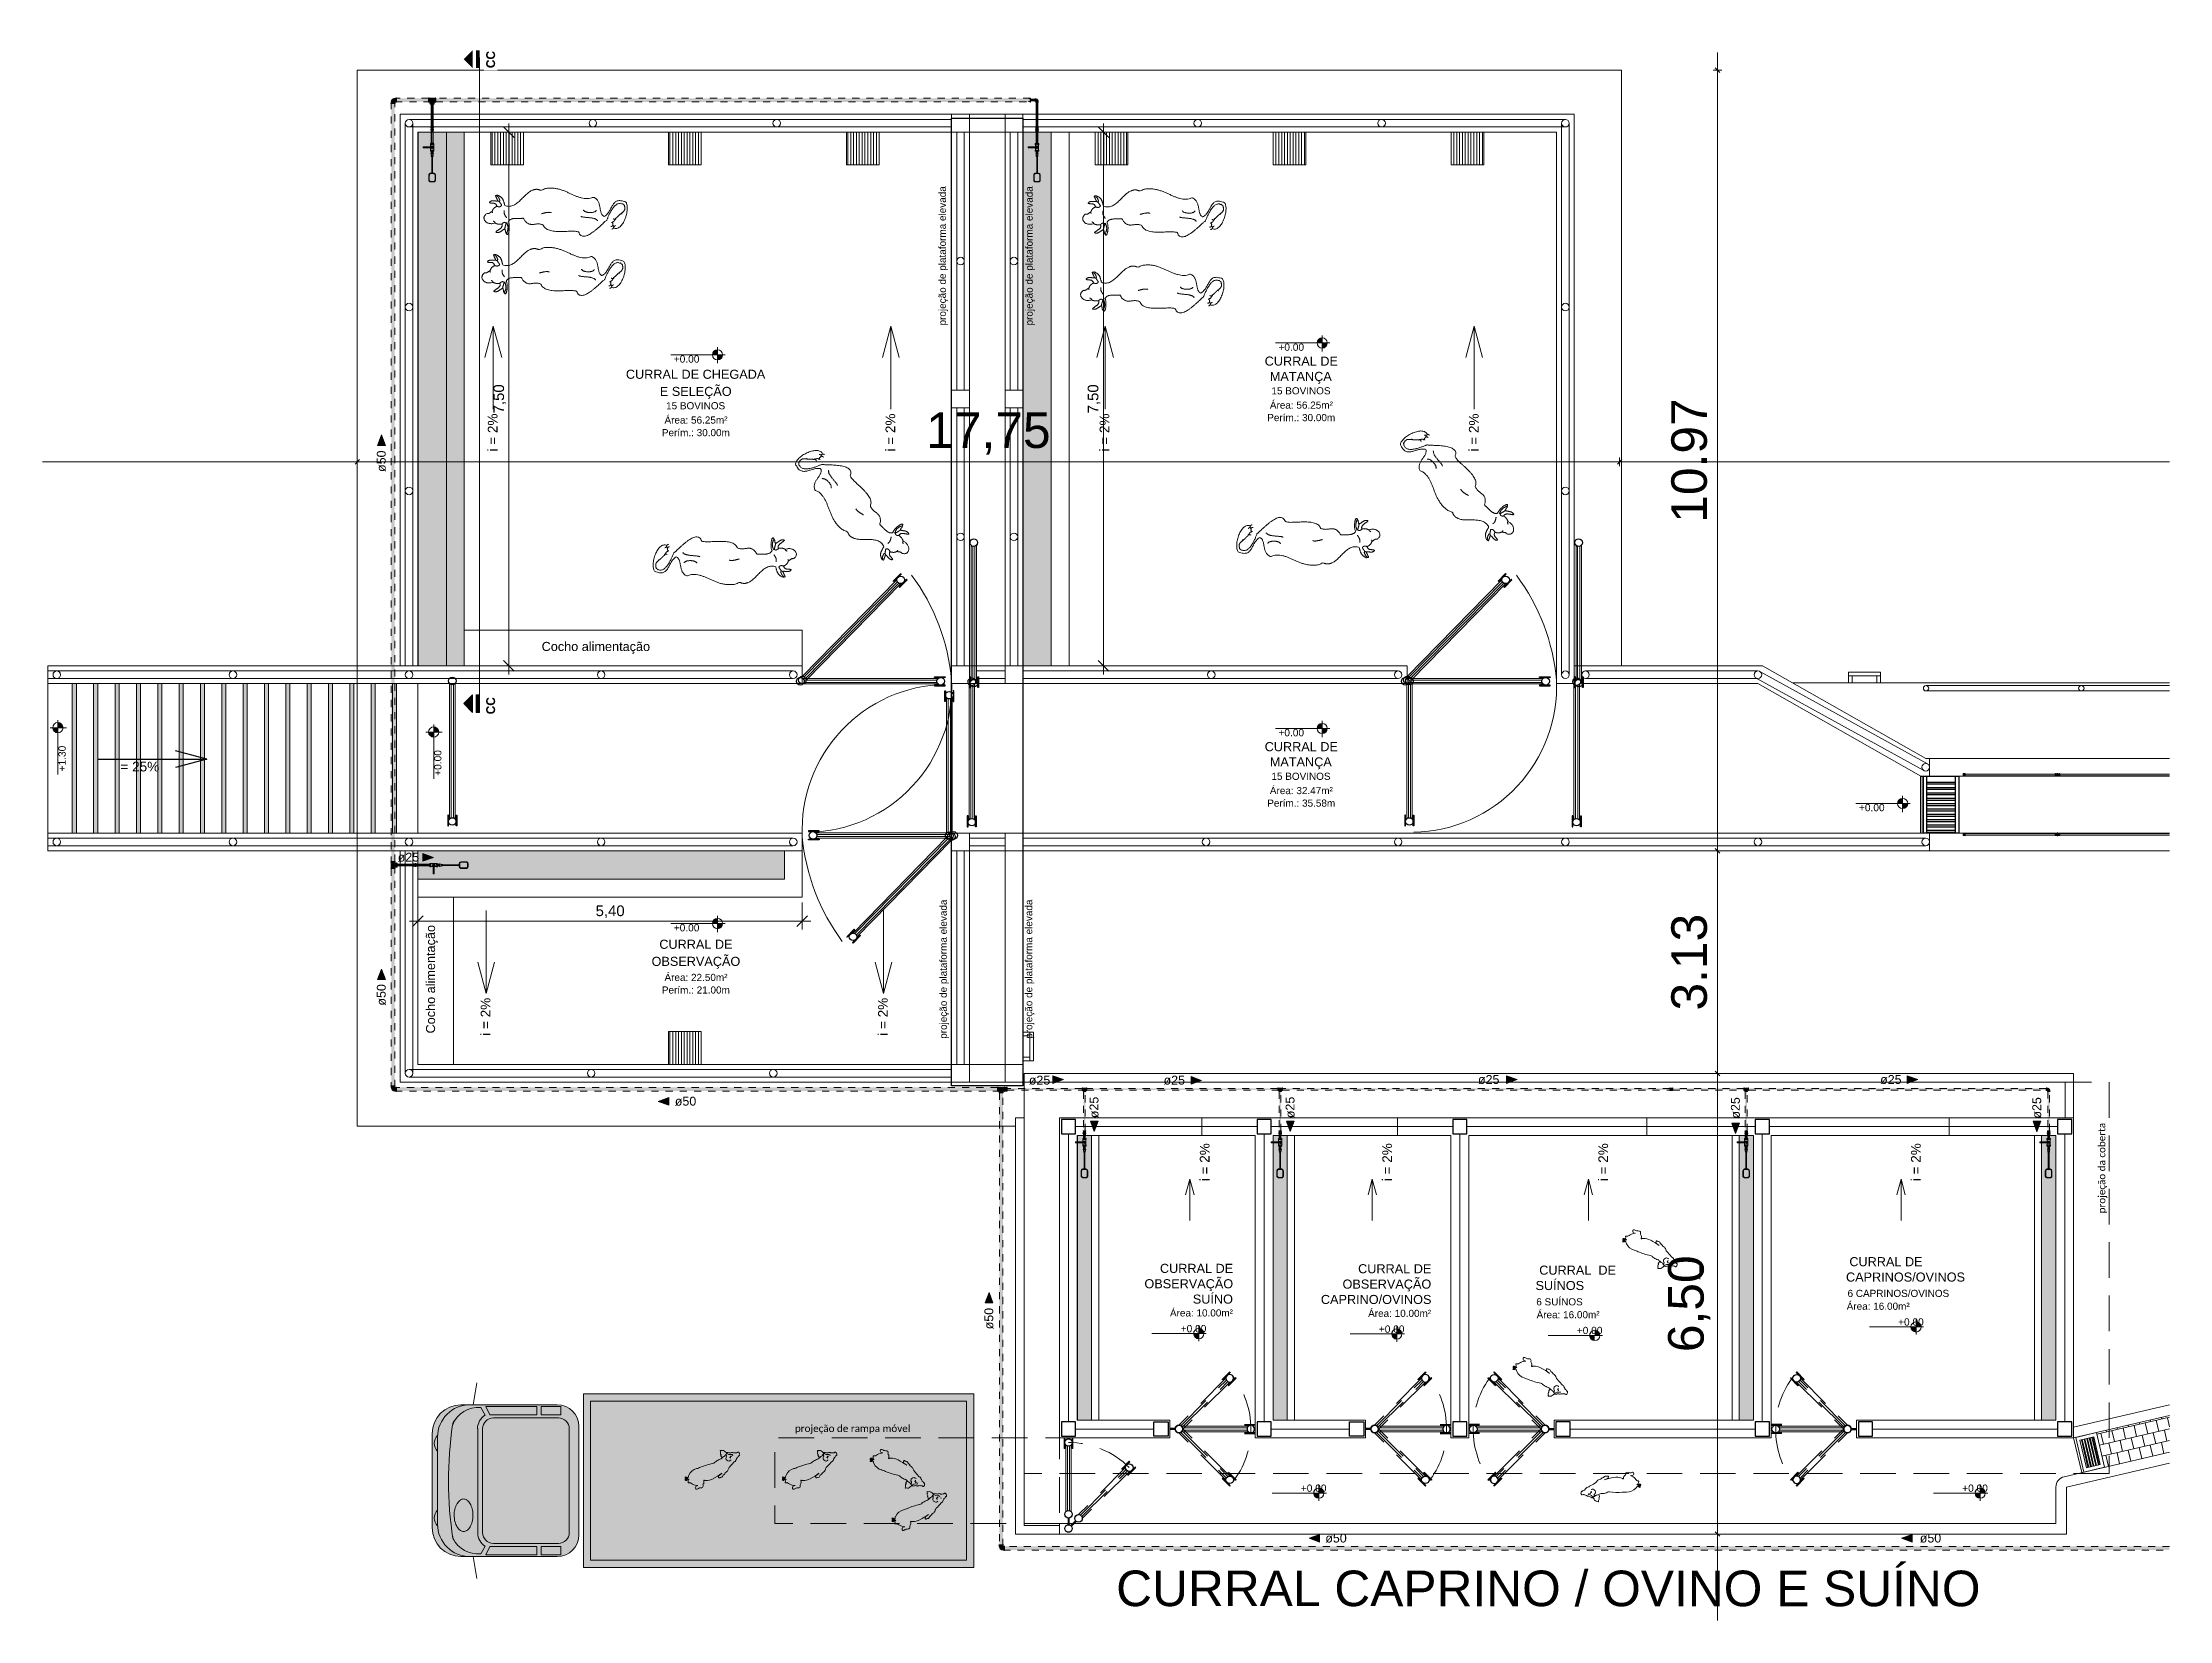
# Model space of a CAD drawing. Header units: metres. Extents: x 5 to 242, y -3 to 162.
# Drawn here: x 12.46 to 42.35, y 96.4 to 118.57 of the extents above; entities that cross this region are included whole.
import ezdxf

# ---------------------------------------------------------------- set-up
doc = ezdxf.new("R2010")
doc.units = ezdxf.units.M
doc.linetypes.add('Aligning Line', pattern=[0.012, 0.006, -0.006])
doc.linetypes.add('IMPORT-Dashed _3_', pattern=[0.75, 0.5, -0.25])
doc.layers.add('1053_ARQ_BASE_MATADOURO_2_dwg', color=7, linetype='Continuous', lineweight=5, true_color=0x767676)
doc.layers.add('1053_ARQ_BASE_MATADOURO_dwg', color=7, linetype='Continuous', lineweight=5, true_color=0x767676)
for name, color, linetype, lineweight in [('A-ANNO-DIMS', 7, 'Continuous', 5), ('A-ANNO-DIMS-50', 7, 'Continuous', 5), ('A-COTAS', 7, 'Continuous', 9), ('A-DETL', 7, 'Continuous', 5), ('A-DETL-GENF', 7, 'Continuous', 5), ('A-EQUIPAMENTOS', 7, 'Continuous', 5), ('A-Hachuras', 7, 'Continuous', 5), ('A-PAREDE', 7, 'Continuous', 30), ('A-PISO', 7, 'Continuous', 5), ('A-PROJEÇÃO', 7, 'IMPORT-Dashed _3_', 15), ('A-TEXTO1', 7, 'Continuous', 5), ('A-VISTA01', 7, 'Continuous', 20), ('A-VISTA02', 7, 'Continuous', 15), ('A-VISTA03', 7, 'Continuous', 9), ('A-VISTA04', 7, 'Continuous', 5), ('A-VISTA06', 7, 'Continuous', 5), ('A-WALL', 7, 'Continuous', 9), ('A_lay', 7, 'Continuous', 5), ('A_PROJEÇÃO', 7, 'IMPORT-Dashed _3_', 5), ('G-ANNO-SYMB', 7, 'Continuous', 5), ('G-ANNO-TEXT', 7, 'Continuous', 5), ('P-PIPE', 7, 'Continuous', 5), ('P-PIPE-CNTR', 7, 'Continuous', 5), ('P-PIPE-IDEN', 7, 'Continuous', 5), ('P-SANR-FIXT', 7, 'Continuous', 5)]:
    doc.layers.add(name, color=color, linetype=linetype, lineweight=lineweight)
doc.styles.add('Arial', font='arial.ttf', dxfattribs={"height": 0.5})
doc.styles.add('Arial_1', font='arial.ttf', dxfattribs={"height": 0.102})
doc.styles.add('Arial_2', font='arial.ttf', dxfattribs={"height": 0.1275})
doc.styles.add('Arial_27', font='arial.ttf', dxfattribs={"height": 0.125})
doc.styles.add('Arial_28', font='arial.ttf', dxfattribs={"height": 0.15})
doc.styles.add('Arial_3', font='arial.ttf', dxfattribs={"height": 0.1})
doc.styles.add('Arial_4', font='arial.ttf', dxfattribs={"height": 0.136})
doc.styles.add('Arial_5', font='arial.ttf', dxfattribs={"height": 0.1})
doc.styles.add('Calibri', font='calibri.ttf', dxfattribs={"height": 0.1})
doc.styles.add('Century Gothic_B', font='GOTHICB.TTF', dxfattribs={"height": 0.125})
doc.dimstyles.new('Diagonal_-_2_mm_Arial_-_Vermelho', dxfattribs={"dimscale": 0.3048, "dimtxt": 0.153039, "dimasz": 0.492126, "dimexe": 0.393701, "dimexo": 0.246063, "dimgap": 0.082021, "dimtad": 1, "dimrnd": 0.01, "dimzin": 0, "dimdsep": 46, "dimtxsty": 'Arial_28', "dimblk1": 'OBLIQUE', "dimblk2": 'OBLIQUE', "dimsah": 1, "dimcen": 0.09, "dimdle": 0.393701, "dimazin": 0, "dimtfac": 1, "dimtdec": 4, "dimtix": 1, "dimtmove": 0, "dimatfit": 3, "dimfxl": 1, "dimtvp": 1, "dimtolj": 1, "dimtzin": 0, "dimarcsym": 2})

msp = doc.modelspace()

# ---------------------------------------------------------------- texts
at = {"layer": 'P-PIPE-IDEN', "char_height": 0.125, "width": 0.36076, "attachment_point": 1, "rotation": 90, "style": 'Arial_27'}
for s, insert in [('ø50', (17.159, 112.539)), ('ø50', (17.159, 105.04)), ('ø25', (27.175, 103.458)), ('ø25', (29.93, 103.458)), ('ø25', (36.188, 103.452)), ('ø25', (40.423, 103.452)), ('ø50', (25.697, 100.491))]:
    msp.add_mtext(s, dxfattribs=dict(at, insert=insert))
at = {"layer": 'P-PIPE-IDEN', "char_height": 0.125, "width": 0.36076, "attachment_point": 1, "style": 'Arial_27'}
for s, insert in [('ø25', (17.453, 107.188)), ('ø25', (26.322, 104.055)), ('ø25', (28.215, 104.055)), ('ø25', (32.634, 104.064)), ('ø25', (38.285, 104.064)), ('ø50', (21.347, 103.759)), ('ø50', (30.488, 97.62)), ('ø50', (38.842, 97.62))]:
    msp.add_mtext(s, dxfattribs=dict(at, insert=insert))

# ---------------------------------------------------------------- blocks, each defined once
blk = doc.blocks.new('RES_Torneira de Boia haste ABS Fortlev - RES_Torneira de Boia haste ABS Fortlev-3239104-CURRAL BOVINO')
at = {"layer": 'P-SANR-FIXT', "color": 9, "true_color": 0xc0c0c0}
for p, q in [((-0.018, 0), (-0.018, -0.005)), ((0.018, -0.005), (0.018, 0)), ((-0.023, -0.282), (-0.005, -0.282)), ((-0.005, -0.283), (-0.023, -0.283)), ((-0.018, 0), (0.018, 0)), ((0.018, -0.005), (-0.018, -0.005)), ((0, -0.287), (-0.017, -0.287)), ((-0.013, -0.005), (-0.013, -0.025)), ((-0.013, -0.025), (-0.01, -0.028)), ((0.013, -0.025), (-0.013, -0.025)), ((-0.01, -0.043), (-0.012, -0.044)), ((-0.012, -0.044), (-0.012, -0.046)), ((0.012, -0.044), (-0.012, -0.044)), ((0.012, -0.046), (-0.012, -0.046)), ((-0.01, -0.028), (-0.01, -0.043)), ((0.01, -0.028), (-0.01, -0.028)), ((0.01, -0.043), (-0.01, -0.043)), ((-0.005, -0.054), (-0.005, -0.054)), ((-0.005, -0.054), (-0.002, -0.054)), ((-0.002, -0.054), (-0.005, -0.054)), ((-0.005, -0.267), (-0.005, -0.054)), ((-0.001, -0.267), (-0.005, -0.267)), ((-0.005, -0.267), (-0.005, -0.268)), ((-0.005, -0.268), (0.005, -0.268)), ((-0.005, -0.283), (-0.005, -0.268)), ((0.005, -0.283), (-0.005, -0.283)), ((-0.002, -0.058), (-0.002, -0.046)), ((-0.002, -0.058), (-0.002, -0.063)), ((-0.002, -0.062), (-0.002, -0.063)), ((-0.001, -0.062), (-0.002, -0.062)), ((-0.002, -0.063), (-0.001, -0.063)), ((-0.002, -0.063), (-0.001, -0.063)), ((-0.001, -0.061), (0.001, -0.061)), ((-0.001, -0.268), (-0.001, -0.061)), ((0.001, -0.268), (-0.001, -0.268)), ((0.017, -0.287), (0, -0.287)), ((0.001, -0.268), (0.001, -0.061)), ((0.002, -0.062), (0.001, -0.062)), ((0.001, -0.063), (0.002, -0.063)), ((0.001, -0.063), (0.002, -0.063)), ((0.005, -0.267), (0.001, -0.267)), ((0.002, -0.046), (0.002, -0.058)), ((0.005, -0.054), (0.002, -0.054)), ((0.002, -0.054), (0.005, -0.054)), ((0.002, -0.063), (0.002, -0.058)), ((0.002, -0.063), (0.002, -0.062)), ((0.005, -0.054), (0.005, -0.054)), ((0.005, -0.267), (0.005, -0.054)), ((0.005, -0.268), (0.005, -0.267)), ((0.005, -0.268), (0.005, -0.283)), ((0.005, -0.282), (0.021, -0.282)), ((0.021, -0.283), (0.005, -0.283)), ((0.01, -0.028), (0.013, -0.025)), ((0.01, -0.043), (0.01, -0.028)), ((0.012, -0.044), (0.01, -0.043)), ((0.012, -0.046), (0.012, -0.044)), ((0.013, -0.025), (0.013, -0.005)), ((-0.047, -0.305), (-0.047, -0.306)), ((-0.047, -0.306), (-0.047, -0.305)), ((-0.047, -0.306), (-0.047, -0.38)), ((-0.04, -0.307), (-0.04, -0.309)), ((-0.04, -0.378), (-0.04, -0.313)), ((-0.039, -0.387), (-0.034, -0.393)), ((-0.022, -0.404), (0.021, -0.404)), ((0.039, -0.387), (0.034, -0.393)), ((0.04, -0.38), (0.04, -0.307)), ((0.046, -0.307), (0.046, -0.306)), ((0.046, -0.306), (0.046, -0.307)), ((0.046, -0.38), (0.046, -0.307))]:
    blk.add_line(p, q, dxfattribs=at)
at = {"layer": 'P-SANR-FIXT', "color": 254, "true_color": 0xd3d3d3}
for p, q in [((-0.043, -0.303), (-0.039, -0.292)), ((-0.039, -0.291), (-0.035, -0.287)), ((-0.02, -0.286), (0, -0.286)), ((-0.018, 0), (-0.013, 0)), ((-0.017, -0.005), (-0.018, -0.005)), ((-0.013, -0.005), (-0.016, -0.005)), ((-0.01, -0.005), (-0.013, -0.005)), ((-0.008, -0.046), (-0.012, -0.046)), ((0, -0.005), (-0.009, -0.005)), ((0.012, -0.046), (-0.008, -0.046)), ((-0.005, -0.266), (-0.005, -0.054)), ((-0.001, -0.265), (-0.005, -0.265)), ((-0.005, -0.265), (-0.005, -0.267)), ((-0.005, -0.266), (-0.001, -0.266)), ((-0.005, -0.281), (-0.005, -0.267)), ((-0.005, -0.277), (0, -0.277)), ((-0.005, -0.281), (0.005, -0.281)), ((-0.005, -0.282), (-0.005, -0.281)), ((-0.005, -0.282), (0.005, -0.282)), ((-0.005, -0.283), (-0.005, -0.282)), ((0.005, -0.283), (-0.005, -0.283)), ((-0.005, -0.283), (-0.005, -0.283)), ((0.002, -0.032), (-0.002, -0.032)), ((-0.002, -0.032), (-0.002, -0.032)), ((-0.002, -0.032), (-0.002, -0.032)), ((-0.002, -0.032), (-0.002, -0.034)), ((-0.002, -0.034), (-0.002, -0.036)), ((-0.002, -0.043), (-0.002, -0.036)), ((-0.002, -0.046), (-0.002, -0.044)), ((-0.002, -0.046), (-0.002, -0.054)), ((-0.002, -0.054), (-0.002, -0.054)), ((-0.002, -0.054), (-0.002, -0.062)), ((-0.002, -0.062), (-0.002, -0.062)), ((-0.002, -0.062), (-0.002, -0.062)), ((0.001, -0.06), (-0.001, -0.06)), ((-0.001, -0.06), (-0.001, -0.061)), ((-0.001, -0.061), (-0.001, -0.06)), ((-0.001, -0.061), (-0.001, -0.062)), ((-0.001, -0.062), (-0.001, -0.062)), ((-0.001, -0.062), (-0.001, -0.063)), ((-0.001, -0.062), (-0.001, -0.062)), ((-0.001, -0.063), (-0.001, -0.062)), ((-0.001, -0.063), (-0.001, -0.063)), ((-0.001, -0.063), (-0.001, -0.063)), ((-0.001, -0.267), (-0.001, -0.063)), ((-0.001, -0.265), (0.001, -0.265)), ((0.001, -0.265), (-0.001, -0.265)), ((-0.001, -0.268), (-0.001, -0.267)), ((0.009, -0.005), (0, -0.005)), ((0.005, -0.277), (0, -0.277)), ((0, -0.286), (0.02, -0.286)), ((0.001, -0.061), (0.001, -0.06)), ((0.001, -0.063), (0.001, -0.06)), ((0.001, -0.062), (0.001, -0.061)), ((0.001, -0.062), (0.001, -0.061)), ((0.001, -0.063), (0.001, -0.062)), ((0.001, -0.267), (0.001, -0.063)), ((0.005, -0.265), (0.001, -0.265)), ((0.001, -0.266), (0.005, -0.266)), ((0.001, -0.267), (0.001, -0.268)), ((0.002, -0.03), (0.002, -0.041)), ((0.003, -0.03), (0.002, -0.03)), ((0.002, -0.03), (0.002, -0.031)), ((0.002, -0.031), (0.002, -0.032)), ((0.002, -0.036), (0.002, -0.032)), ((0.002, -0.032), (0.002, -0.032)), ((0.002, -0.032), (0.002, -0.032)), ((0.002, -0.032), (0.002, -0.032)), ((0.002, -0.036), (0.002, -0.04)), ((0.002, -0.04), (0.002, -0.041)), ((0.002, -0.04), (0.002, -0.043)), ((0.002, -0.044), (0.002, -0.046)), ((0.002, -0.054), (0.002, -0.046)), ((0.002, -0.062), (0.002, -0.054)), ((0.002, -0.054), (0.002, -0.054)), ((0.002, -0.062), (0.002, -0.062)), ((0.002, -0.062), (0.002, -0.062)), ((0.004, -0.03), (0.003, -0.03)), ((0.004, -0.041), (0.004, -0.03)), ((0.004, -0.031), (0.004, -0.03)), ((0.004, -0.031), (0.004, -0.031)), ((0.004, -0.038), (0.004, -0.031)), ((0.004, -0.04), (0.004, -0.038)), ((0.004, -0.041), (0.004, -0.04)), ((0.005, -0.054), (0.005, -0.266)), ((0.005, -0.267), (0.005, -0.265)), ((0.005, -0.281), (0.005, -0.267)), ((0.005, -0.281), (0.005, -0.282)), ((0.005, -0.282), (0.005, -0.283)), ((0.005, -0.283), (0.005, -0.283)), ((0.013, -0.005), (0.01, -0.005)), ((0.013, 0), (0.018, 0)), ((0.018, -0.005), (0.013, -0.005)), ((0.038, -0.29), (0.033, -0.285)), ((-0.047, -0.379), (-0.047, -0.306)), ((-0.043, -0.303), (-0.043, -0.307)), ((-0.043, -0.307), (-0.043, -0.376)), ((-0.043, -0.376), (-0.041, -0.38)), ((-0.041, -0.307), (-0.041, -0.306)), ((-0.041, -0.378), (-0.041, -0.307)), ((-0.041, -0.381), (-0.039, -0.387)), ((-0.04, -0.313), (-0.04, -0.378)), ((0.021, -0.403), (-0.022, -0.403)), ((0, -0.398), (-0.02, -0.398)), ((-0.017, -0.399), (0, -0.399)), ((0.012, -0.398), (0, -0.398)), ((0, -0.399), (0.012, -0.399)), ((0.02, -0.398), (0.012, -0.398)), ((0.013, -0.399), (0.017, -0.399)), ((0.043, -0.376), (0.039, -0.387)), ((0.041, -0.306), (0.041, -0.307)), ((0.041, -0.307), (0.041, -0.378)), ((0.043, -0.307), (0.043, -0.303)), ((0.043, -0.376), (0.043, -0.307)), ((0.046, -0.307), (0.046, -0.379))]:
    blk.add_line(p, q, dxfattribs=at)
at = {"layer": 'P-SANR-FIXT', "color": 254, "true_color": 0xe0e0e0}
for p, q in [((-0.01, -0.005), (-0.013, -0.005)), ((-0.011, -0.005), (-0.013, -0.005)), ((-0.012, -0.025), (-0.013, -0.025)), ((0.013, -0.025), (-0.012, -0.025)), ((0.012, -0.044), (-0.012, -0.044)), ((0.01, -0.028), (-0.01, -0.028)), ((0.01, -0.043), (-0.01, -0.043)), ((-0.007, -0.005), (-0.009, -0.005)), ((-0.007, -0.005), (-0.009, -0.005)), ((0, -0.005), (-0.007, -0.005)), ((0, -0.005), (-0.007, -0.005)), ((-0.005, -0.267), (-0.005, -0.265)), ((-0.005, -0.267), (-0.005, -0.266)), ((-0.002, -0.034), (-0.002, -0.043)), ((-0.002, -0.044), (-0.002, -0.046)), ((-0.002, -0.054), (-0.002, -0.058)), ((-0.002, -0.062), (-0.002, -0.054)), ((-0.002, -0.059), (-0.002, -0.06)), ((-0.002, -0.06), (-0.002, -0.061)), ((-0.001, -0.061), (-0.001, -0.062)), ((-0.001, -0.062), (-0.001, -0.061)), ((-0.001, -0.265), (-0.001, -0.063)), ((-0.001, -0.266), (-0.001, -0.063)), ((-0.001, -0.266), (-0.001, -0.265)), ((0.007, -0.005), (0, -0.005)), ((0.007, -0.005), (0, -0.005)), ((0.001, -0.266), (0.001, -0.063)), ((0.001, -0.265), (0.001, -0.063)), ((0.001, -0.265), (0.001, -0.266)), ((0.002, -0.032), (0.002, -0.032)), ((0.002, -0.034), (0.002, -0.035)), ((0.002, -0.035), (0.002, -0.034)), ((0.002, -0.036), (0.002, -0.035)), ((0.002, -0.043), (0.002, -0.035)), ((0.002, -0.04), (0.002, -0.036)), ((0.002, -0.04), (0.002, -0.04)), ((0.002, -0.046), (0.002, -0.044)), ((0.002, -0.054), (0.002, -0.062)), ((0.002, -0.058), (0.002, -0.054)), ((0.002, -0.06), (0.002, -0.059)), ((0.002, -0.061), (0.002, -0.06)), ((0.005, -0.267), (0.005, -0.265)), ((0.005, -0.266), (0.005, -0.267)), ((0.009, -0.005), (0.007, -0.005)), ((0.009, -0.005), (0.007, -0.005)), ((0.012, -0.005), (0.01, -0.005)), ((0.013, -0.005), (0.011, -0.005)), ((0.013, -0.005), (0.012, -0.005))]:
    blk.add_line(p, q, dxfattribs=at)
at = {"layer": 'P-SANR-FIXT', "color": 7, "true_color": 0xefefef}
for p, q in [((-0.002, -0.032), (-0.002, -0.033)), ((0.002, -0.033), (0.002, -0.032)), ((0.013, -0.005), (0.013, -0.005))]:
    blk.add_line(p, q, dxfattribs=at)
at = {"layer": 'P-SANR-FIXT', "color": 254, "true_color": 0xe9e9e9}
for p, q in [((-0.002, -0.032), (-0.002, -0.032)), ((0.013, -0.005), (0.013, -0.005))]:
    blk.add_line(p, q, dxfattribs=at)
at = {"layer": 'P-SANR-FIXT', "color": 254, "true_color": 0xd3d3d3, "flags": 128}
for points in [[(-0.035, -0.286), (-0.032, -0.284), (-0.028, -0.282)], [(0.002, -0.041), (0.003, -0.041), (0.004, -0.041)], [(0.043, -0.303), (0.039, -0.291), (0.038, -0.29)]]:
    blk.add_lwpolyline(points, dxfattribs=at)
at = {"layer": 'P-SANR-FIXT', "color": 9, "true_color": 0xc0c0c0, "flags": 128}
for points in [[(-0.028, -0.282), (-0.022, -0.28), (-0.007, -0.277), (-0.005, -0.277)], [(0.032, -0.284), (0.022, -0.28), (0.007, -0.277), (0.005, -0.277)], [(-0.029, -0.396), (-0.017, -0.4), (-0.001, -0.401), (0, -0.401)], [(0.029, -0.396), (0.017, -0.4), (0.001, -0.401), (0, -0.401)]]:
    blk.add_lwpolyline(points, dxfattribs=at)
at = {"layer": 'P-SANR-FIXT', "color": 9, "true_color": 0xc0c0c0}
for centre, major_axis, start_param, end_param in [((-0.023, -0.305), (-0.0243, 0), 4.712389, 6.283185), ((-0.023, -0.306), (-0.0243, 0), 4.712389, 6.283185), ((0.021, -0.306), (0.0252, 0), 0, 1.570796), ((0.021, -0.307), (0.0252, 0), 0, 1.570796), ((-0.022, -0.38), (0.0248, 0), 3.141593, 4.712389), ((-0.016, -0.313), (-0.0241, 0), 6.10878, 6.283185), ((-0.021, -0.378), (0.0197, 0), 3.141593, 3.414756), ((0.021, -0.38), (-0.0252, 0), 1.570796, 3.141593)]:
    blk.add_ellipse(centre, major_axis=major_axis, ratio=0.965926, start_param=start_param, end_param=end_param, dxfattribs=at)
at = {"layer": 'P-SANR-FIXT', "color": 254, "true_color": 0xd3d3d3}
for centre, major_axis, start_param, end_param in [((-0.022, -0.379), (0.0248, 0), 3.187684, 3.403392), ((-0.022, -0.379), (0.0248, 0), 3.403392, 3.442263), ((-0.022, -0.379), (0.0248, 0), 3.453591, 3.699502), ((-0.022, -0.379), (0.0248, 0), 3.7177, 3.926991), ((-0.022, -0.379), (0.0248, 0), 3.980101, 4.18879), ((-0.022, -0.379), (0.0248, 0), 4.210492, 4.45059), ((-0.022, -0.379), (0.0248, 0), 4.464124, 4.712389), ((0.021, -0.379), (0.0252, 0), 4.718906, 4.967777), ((0.021, -0.379), (0.0252, 0), 4.974188, 5.218268), ((0.021, -0.379), (0.0252, 0), 5.235988, 5.444011), ((0.021, -0.379), (0.0252, 0), 5.497787, 5.704231), ((0.021, -0.379), (0.0252, 0), 5.724358, 5.96812), ((0.021, -0.379), (0.0252, 0), 5.980889, 6.235986), ((0.021, -0.379), (-0.0252, 0), 3.098808, 3.141593)]:
    blk.add_ellipse(centre, major_axis=major_axis, ratio=0.965926, start_param=start_param, end_param=end_param, dxfattribs=at)
for points in [[(-0.041, -0.301), (-0.04, -0.301), (-0.04, -0.299), (-0.039, -0.298), (-0.039, -0.297)], [(-0.039, -0.297), (-0.038, -0.296), (-0.037, -0.294), (-0.036, -0.293)], [(0.02, -0.286), (0.021, -0.286), (0.023, -0.287), (0.024, -0.287)], [(0.039, -0.297), (0.04, -0.298), (0.04, -0.3), (0.041, -0.301)], [(-0.041, -0.306), (-0.041, -0.304), (-0.041, -0.303), (-0.041, -0.302)], [(-0.041, -0.383), (-0.041, -0.381), (-0.041, -0.38), (-0.041, -0.378)], [(-0.04, -0.309), (-0.04, -0.309), (-0.04, -0.31), (-0.04, -0.311)], [(-0.04, -0.311), (-0.04, -0.311), (-0.04, -0.312), (-0.04, -0.313)], [(-0.04, -0.378), (-0.04, -0.379), (-0.04, -0.379), (-0.04, -0.379)], [(-0.04, -0.379), (-0.04, -0.38), (-0.04, -0.381), (-0.04, -0.381)], [(-0.04, -0.381), (-0.04, -0.382), (-0.04, -0.382), (-0.04, -0.383)], [(-0.039, -0.387), (-0.04, -0.386), (-0.04, -0.385), (-0.04, -0.384)], [(-0.036, -0.391), (-0.037, -0.39), (-0.038, -0.389), (-0.038, -0.388)], [(-0.035, -0.392), (-0.036, -0.391), (-0.036, -0.391), (-0.036, -0.391)], [(-0.034, -0.393), (-0.034, -0.393), (-0.035, -0.392), (-0.035, -0.392)], [(-0.033, -0.394), (-0.033, -0.394), (-0.034, -0.393), (-0.034, -0.393)], [(-0.02, -0.398), (-0.021, -0.398), (-0.023, -0.398), (-0.024, -0.397)], [(-0.022, -0.398), (-0.02, -0.399), (-0.019, -0.399), (-0.017, -0.399)], [(0.036, -0.391), (0.036, -0.391), (0.035, -0.392), (0.035, -0.392)], [(0.038, -0.389), (0.037, -0.39), (0.037, -0.39), (0.036, -0.391)], [(0.041, -0.302), (0.041, -0.303), (0.041, -0.304), (0.041, -0.305)], [(0.041, -0.378), (0.041, -0.38), (0.041, -0.382), (0.041, -0.383)]]:
    blk.add_open_spline(points, degree=3, dxfattribs=at)
at = {"layer": 'P-SANR-FIXT', "color": 9, "true_color": 0xc0c0c0}
for points, knots in [([(-0.017, -0.287), (-0.018, -0.287), (-0.02, -0.288), (-0.022, -0.288), (-0.024, -0.288), (-0.026, -0.289), (-0.028, -0.29), (-0.031, -0.291), (-0.033, -0.292), (-0.035, -0.295), (-0.038, -0.298), (-0.039, -0.302), (-0.04, -0.305), (-0.04, -0.307)], [-1, -1, -1, -1, -0.892857, -0.839286, -0.785714, -0.732143, -0.678571, -0.571429, -0.5, -0.428571, -0.285714, -0.142857, 0, 0, 0, 0]), ([(0.04, -0.307), (0.04, -0.306), (0.04, -0.303), (0.039, -0.3), (0.037, -0.297), (0.034, -0.294), (0.032, -0.291), (0.029, -0.29), (0.026, -0.289), (0.024, -0.288), (0.021, -0.288), (0.019, -0.287), (0.017, -0.287)], [-1, -1, -1, -1, -0.892857, -0.785714, -0.678571, -0.571429, -0.428571, -0.357143, -0.285714, -0.214286, -0.142857, 0, 0, 0, 0]), ([(-0.04, -0.383), (-0.039, -0.385), (-0.038, -0.388), (-0.035, -0.392), (-0.032, -0.395), (-0.029, -0.396), (-0.027, -0.397), (-0.026, -0.397), (-0.026, -0.398)], [-1, -1, -1, -1, -0.8333333, -0.6666667, -0.5, -0.4166667, -0.3333333, -0.2949157, -0.2949157, -0.2949157, -0.2949157]), ([(0.026, -0.398), (0.026, -0.398), (0.026, -0.397), (0.028, -0.397), (0.031, -0.396), (0.033, -0.394), (0.035, -0.392), (0.038, -0.389), (0.039, -0.384), (0.04, -0.381), (0.04, -0.38)], [-0.7408646, -0.7408646, -0.7408646, -0.7408646, -0.7321429, -0.6785714, -0.5714286, -0.5, -0.4285714, -0.2857143, -0.1428571, 0, 0, 0, 0])]:
    blk.add_open_spline(points, degree=3, knots=knots, dxfattribs=at)
at = {"layer": 'P-SANR-FIXT', "color": 254, "true_color": 0xd3d3d3}
for points, knots in [([(-0.036, -0.293), (-0.035, -0.292), (-0.033, -0.29), (-0.029, -0.288), (-0.024, -0.287), (-0.021, -0.286), (-0.02, -0.286)], [-0.5513758, -0.5513758, -0.5513758, -0.5513758, -0.4285714, -0.2857143, -0.1428571, 0, 0, 0, 0]), ([(0.024, -0.287), (0.025, -0.287), (0.026, -0.287), (0.028, -0.288), (0.028, -0.288), (0.029, -0.288)], [-0.8571429, -0.8571429, -0.8571429, -0.8571429, -0.7857143, -0.7321429, -0.7249179, -0.7249179, -0.7249179, -0.7249179]), ([(0.029, -0.288), (0.029, -0.288), (0.031, -0.289), (0.032, -0.29), (0.033, -0.29)], [-0.7142857, -0.7142857, -0.7142857, -0.7142857, -0.6785714, -0.5714286, -0.5714286, -0.5714286, -0.5714286]), ([(0.033, -0.291), (0.034, -0.291), (0.037, -0.293), (0.038, -0.296), (0.039, -0.297)], [-0.5575984, -0.5575984, -0.5575984, -0.5575984, -0.4285714, -0.2908025, -0.2908025, -0.2908025, -0.2908025]), ([(-0.029, -0.396), (-0.03, -0.396), (-0.031, -0.395), (-0.032, -0.395), (-0.033, -0.394)], [-0.6935535, -0.6935535, -0.6935535, -0.6935535, -0.6785714, -0.5714286, -0.5714286, -0.5714286, -0.5714286]), ([(-0.024, -0.397), (-0.025, -0.397), (-0.026, -0.397), (-0.028, -0.396), (-0.028, -0.396), (-0.029, -0.396)], [-0.8571429, -0.8571429, -0.8571429, -0.8571429, -0.7857143, -0.7321429, -0.724018, -0.724018, -0.724018, -0.724018]), ([(-0.026, -0.398), (-0.025, -0.398), (-0.024, -0.398), (-0.023, -0.398), (-0.022, -0.398)], [-0.2874964, -0.2874964, -0.2874964, -0.2874964, -0.25, -0.1788374, -0.1788374, -0.1788374, -0.1788374]), ([(0.017, -0.399), (0.018, -0.399), (0.02, -0.399), (0.022, -0.398), (0.024, -0.398), (0.025, -0.398), (0.025, -0.398)], [-1, -1, -1, -1, -0.8928571, -0.8392857, -0.7857143, -0.7518662, -0.7518662, -0.7518662, -0.7518662]), ([(0.029, -0.396), (0.027, -0.397), (0.024, -0.398), (0.021, -0.398), (0.02, -0.398)], [-0.2857143, -0.2857143, -0.2857143, -0.2857143, -0.1428571, -0.0054954, -0.0054954, -0.0054954, -0.0054954]), ([(0.034, -0.393), (0.034, -0.393), (0.032, -0.394), (0.03, -0.396), (0.029, -0.396)], [-0.4857725, -0.4857725, -0.4857725, -0.4857725, -0.4285714, -0.2857143, -0.2857143, -0.2857143, -0.2857143]), ([(0.041, -0.383), (0.04, -0.384), (0.04, -0.386), (0.039, -0.387), (0.038, -0.388)], [-0.841406, -0.841406, -0.841406, -0.841406, -0.7857143, -0.6713458, -0.6713458, -0.6713458, -0.6713458])]:
    blk.add_open_spline(points, degree=3, knots=knots, dxfattribs=at)
at = {"layer": 'P-SANR-FIXT', "color": 9, "true_color": 0xc0c0c0}
blk.add_open_spline([(-0.029, -0.396), (-0.029, -0.396), (-0.029, -0.396), (-0.029, -0.396)], degree=3, dxfattribs=at)
blk = doc.blocks.new('AÇO_Cotovelo 90 45 - AÇO_Cotovelo 90 45-3953197-CURRAL BOVINO')
at = {"layer": 'P-PIPE', "true_color": 0x7f7f7f}
for points in [[(-0.043, 0.008), (-0.043, 0.027), (-0.047, 0.03), (-0.05, 0.027), (-0.05, -0.027), (-0.045, -0.03), (-0.043, -0.027), (-0.043, 0.008)], [(-0.03, 0.014), (-0.03, 0.027), (-0.043, 0.027), (-0.043, -0.027), (-0.03, -0.027), (-0.03, 0.014)], [(0.031, 0.046), (0.029, 0.049), (0.025, 0.049), (0.018, 0.049), (-0.029, 0.049), (-0.029, 0.048), (-0.031, 0.046), (0.029, 0.046)], [(0.031, 0.046), (-0.031, 0.046), (-0.029, 0.043), (-0.025, 0.043), (-0.018, 0.043), (0.029, 0.043), (0.029, 0.044)], [(0.027, 0.03), (-0.027, 0.03), (-0.028, 0.028), (-0.03, 0.027), (-0.03, -0.027), (-0.008, -0.023), (0.011, -0.01), (0.023, 0.009), (0.026, 0.026)], [(-0.027, 0.043), (-0.029, 0.043), (-0.027, 0.043)]]:
    blk.add_hatch(color=8, dxfattribs=at).paths.add_polyline_path(points)
h = blk.add_hatch(color=8, dxfattribs=at)
h.paths.add_polyline_path([(0.027, 0.049), (0.027, 0.049), (0.027, 0.049)])
h.paths.add_polyline_path([(0.027, 0.043), (0.027, 0.043), (-0.027, 0.043), (-0.027, 0.03), (0.027, 0.03), (0.027, 0.037)])
at = {"layer": 'P-PIPE'}
for p, q in [((-0.048, 0.027), (-0.05, 0.027)), ((-0.05, -0.027), (-0.05, 0.027)), ((-0.03, 0.027), (-0.044, 0.027)), ((-0.03, 0.027), (-0.03, 0.022)), ((-0.03, 0.022), (-0.03, 0.022)), ((-0.03, 0.022), (-0.03, 0.009)), ((-0.03, 0.008), (-0.03, -0.008)), ((-0.027, 0.043), (-0.029, 0.043)), ((-0.027, 0.049), (-0.027, 0.048)), ((-0.019, 0.049), (-0.027, 0.049)), ((-0.027, 0.044), (-0.027, 0.03)), ((-0.022, 0.03), (-0.027, 0.03)), ((-0.022, 0.03), (-0.022, 0.03)), ((-0.009, 0.03), (-0.022, 0.03)), ((0.01, 0.049), (-0.015, 0.049)), ((0.008, 0.03), (-0.008, 0.03)), ((0.022, 0.03), (0.009, 0.03)), ((0.026, 0.049), (0.019, 0.049)), ((0.022, 0.03), (0.022, 0.03)), ((0.027, 0.03), (0.022, 0.03)), ((0.027, 0.049), (0.029, 0.049)), ((0.027, 0.048), (0.027, 0.049)), ((0.027, 0.03), (0.027, 0.044)), ((-0.05, -0.027), (-0.048, -0.027)), ((-0.044, -0.027), (-0.03, -0.027)), ((-0.03, -0.009), (-0.03, -0.022)), ((-0.03, -0.022), (-0.03, -0.022)), ((-0.03, -0.022), (-0.03, -0.027))]:
    blk.add_line(p, q, dxfattribs=at)
at = {"layer": 'P-PIPE', "flags": 128}
for points in [[(-0.05, 0.027), (-0.048, 0.03), (-0.045, 0.031), (-0.043, 0.028), (-0.043, 0.027)], [(-0.05, 0.027), (-0.05, 0.023), (-0.05, 0.012), (-0.05, -0.002), (-0.05, -0.016), (-0.05, -0.025), (-0.05, -0.027)], [(-0.043, -0.027), (-0.043, -0.023), (-0.043, -0.012), (-0.043, 0.002), (-0.043, 0.016), (-0.043, 0.025), (-0.043, 0.027)], [(-0.031, 0.046), (-0.029, 0.049), (-0.027, 0.049)], [(-0.029, 0.043), (-0.03, 0.044), (-0.031, 0.046)], [(-0.03, -0.027), (-0.009, -0.023), (0.009, -0.012), (0.022, 0.006), (0.027, 0.027), (0.027, 0.03)], [(-0.027, 0.03), (-0.029, 0.028), (-0.03, 0.027)], [(0.027, 0.049), (0.023, 0.049), (0.012, 0.049), (-0.002, 0.049), (-0.016, 0.049), (-0.025, 0.049), (-0.027, 0.049)], [(-0.027, 0.043), (-0.023, 0.043), (-0.012, 0.043), (0.002, 0.043), (0.016, 0.043), (0.025, 0.043), (0.027, 0.043)], [(0.031, 0.046), (0.029, 0.043), (0.027, 0.043)], [(0.029, 0.049), (0.03, 0.048), (0.031, 0.046)], [(-0.043, -0.027), (-0.044, -0.03), (-0.047, -0.031), (-0.049, -0.028), (-0.05, -0.027)]]:
    blk.add_lwpolyline(points, dxfattribs=at)
blk = doc.blocks.new('AÇO_Cotovelo 90 45 - AÇO_Cotovelo 90 45-V1-CURRAL BOVINO')
at = {"layer": 'P-PIPE', "true_color": 0x7f7f7f}
for points in [[(-0.046, 0.031), (-0.05, 0.027), (-0.05, -0.027), (-0.045, -0.03), (-0.043, -0.027), (-0.043, 0.027), (-0.046, 0.03)], [(-0.03, 0.027), (-0.043, 0.027), (-0.043, -0.027), (-0.03, -0.027), (-0.03, 0.026)], [(0.018, 0.049), (-0.029, 0.049), (-0.029, 0.048), (-0.031, 0.046), (0.031, 0.046), (0.029, 0.049), (0.025, 0.049), (0.021, 0.049)], [(0.029, 0.046), (-0.031, 0.046), (-0.029, 0.043), (-0.025, 0.042), (-0.017, 0.042), (0.025, 0.043), (0.026, 0.042), (0.028, 0.043), (0.029, 0.044), (0.031, 0.046)], [(-0.008, 0.03), (-0.027, 0.03), (-0.028, 0.028), (-0.03, 0.027), (-0.03, -0.027), (-0.007, -0.022), (0.011, -0.01), (0.023, 0.009), (0.026, 0.026), (0.027, 0.03), (-0.007, 0.03)], [(0.027, 0.049), (0.029, 0.049), (0.027, 0.049)]]:
    blk.add_hatch(color=8, dxfattribs=at).paths.add_polyline_path(points)
h = blk.add_hatch(color=8, dxfattribs=at)
h.paths.add_polyline_path([(0.018, 0.049), (0.026, 0.049), (0.021, 0.049)])
h.paths.add_polyline_path([(0.022, 0.043), (0.012, 0.043), (-0.027, 0.042), (-0.027, 0.03), (0.025, 0.03), (0.024, 0.043), (0.022, 0.043)])
h.paths.add_polyline_path([(0.027, 0.043), (0.025, 0.042), (0.025, 0.042), (0.026, 0.03), (0.027, 0.03), (0.027, 0.042)])
at = {"layer": 'P-PIPE'}
for p, q in [((-0.048, 0.027), (-0.05, 0.027)), ((-0.05, -0.027), (-0.05, 0.027)), ((-0.03, 0.027), (-0.044, 0.027)), ((-0.03, 0.027), (-0.03, 0.022)), ((-0.03, 0.022), (-0.03, 0.022)), ((-0.03, 0.022), (-0.03, 0.009)), ((-0.03, 0.008), (-0.03, -0.008)), ((-0.027, 0.042), (-0.029, 0.043)), ((-0.019, 0.049), (-0.027, 0.049)), ((-0.027, 0.044), (-0.027, 0.03)), ((-0.022, 0.03), (-0.027, 0.03)), ((-0.022, 0.03), (-0.022, 0.03)), ((-0.009, 0.03), (-0.022, 0.03)), ((0.01, 0.049), (-0.015, 0.049)), ((-0.008, 0.03), (-0.008, 0.03)), ((0.008, 0.03), (-0.008, 0.03)), ((0.022, 0.03), (0.009, 0.03)), ((0.027, 0.049), (0.019, 0.049)), ((0.022, 0.03), (0.022, 0.03)), ((0.027, 0.03), (0.022, 0.03)), ((0.027, 0.049), (0.029, 0.049)), ((0.027, 0.03), (0.027, 0.044)), ((-0.05, -0.027), (-0.048, -0.027)), ((-0.044, -0.027), (-0.03, -0.027)), ((-0.03, -0.009), (-0.03, -0.022)), ((-0.03, -0.022), (-0.03, -0.022)), ((-0.03, -0.022), (-0.03, -0.027))]:
    blk.add_line(p, q, dxfattribs=at)
at = {"layer": 'P-PIPE', "flags": 128}
for points in [[(-0.05, 0.027), (-0.048, 0.03), (-0.045, 0.031), (-0.043, 0.028), (-0.043, 0.027)], [(-0.05, 0.027), (-0.05, 0.023), (-0.05, 0.012), (-0.05, -0.002), (-0.05, -0.016), (-0.05, -0.025), (-0.05, -0.027)], [(-0.043, -0.027), (-0.043, -0.023), (-0.043, -0.012), (-0.043, 0.002), (-0.043, 0.016), (-0.043, 0.025), (-0.043, 0.027)], [(-0.031, 0.046), (-0.029, 0.049), (-0.027, 0.049)], [(-0.029, 0.043), (-0.03, 0.044), (-0.031, 0.046)], [(-0.03, -0.027), (-0.009, -0.023), (0.009, -0.012), (0.022, 0.006), (0.027, 0.027), (0.027, 0.03)], [(-0.027, 0.03), (-0.029, 0.028), (-0.03, 0.027)], [(0.027, 0.049), (0.023, 0.049), (0.012, 0.049), (-0.002, 0.049), (-0.016, 0.049), (-0.025, 0.049), (-0.027, 0.049)], [(-0.027, 0.042), (-0.023, 0.042), (-0.012, 0.042), (0.002, 0.042), (0.016, 0.042), (0.025, 0.042), (0.027, 0.042)], [(0.031, 0.046), (0.029, 0.043), (0.027, 0.042)], [(0.029, 0.049), (0.03, 0.048), (0.031, 0.046)], [(-0.043, -0.027), (-0.044, -0.03), (-0.047, -0.031), (-0.049, -0.028), (-0.05, -0.027)]]:
    blk.add_lwpolyline(points, dxfattribs=at)
blk = doc.blocks.new('Valvula esfera BSP-PN30 - Válvula Esfera BSP - TupyValve - Válvula Esfera BSP TupyValve PN30 Plena-3956555-CURRAL BOVINO')
at = {"layer": 'P-PIPE'}
for p, q in [((-0.125, 0.044), (-0.047, 0.044)), ((-0.125, 0.044), (-0.125, 0.029)), ((-0.047, 0.029), (-0.125, 0.029)), ((-0.047, 0.044), (-0.015, 0.044)), ((-0.047, 0.044), (-0.047, 0.029)), ((-0.015, 0.029), (-0.047, 0.029)), ((-0.024, 0.09), (-0.01, 0.09)), ((-0.024, 0.09), (-0.024, 0.074)), ((-0.01, 0.074), (-0.024, 0.074)), ((-0.024, 0), (-0.01, 0)), ((-0.024, 0), (-0.024, -0.017)), ((-0.022, 0.074), (-0.022, 0.044)), ((-0.022, 0.029), (-0.022, 0)), ((-0.015, 0.044), (0.01, 0.044)), ((-0.015, 0.044), (-0.015, 0.029)), ((0.01, 0.029), (-0.015, 0.029)), ((-0.01, 0.09), (0.01, 0.09)), ((-0.01, 0.09), (-0.01, 0.074)), ((0.01, 0.074), (-0.01, 0.074)), ((-0.01, 0), (0.01, 0)), ((-0.01, 0), (-0.01, -0.017)), ((0.01, 0.09), (0.024, 0.09)), ((0.01, 0.09), (0.01, 0.074)), ((0.024, 0.074), (0.01, 0.074)), ((0.01, 0.044), (0.01, 0.029)), ((0.01, 0), (0.024, 0)), ((0.01, 0), (0.01, -0.017)), ((0.022, 0), (0.022, 0.074)), ((0.024, 0.09), (0.024, 0.074)), ((0.024, 0), (0.024, -0.017)), ((-0.01, -0.017), (-0.024, -0.017)), ((0.01, -0.017), (-0.01, -0.017)), ((0.024, -0.017), (0.01, -0.017))]:
    blk.add_line(p, q, dxfattribs=at)
for radius, start, end in [(0.0174, 360, 154.2892), (0.0174, 205.7108, 360), (0.006, 360, 180), (0.006, 45, 180), (0.006, 180, 360), (0.006, 180, 225), (0.006, 255, 345)]:
    blk.add_arc((0, 0.037), radius, start, end, dxfattribs=at)
for points in [[(-0.014, 0.047), (-0.014, 0.048), (-0.014, 0.048), (-0.014, 0.048)], [(-0.014, 0.026), (-0.014, 0.026), (-0.014, 0.026), (-0.014, 0.027)], [(-0.01, 0.051), (-0.01, 0.052), (-0.01, 0.052), (-0.009, 0.052)], [(-0.009, 0.022), (-0.01, 0.022), (-0.01, 0.022), (-0.01, 0.023)], [(-0.004, 0.054), (-0.003, 0.054), (-0.003, 0.054), (-0.003, 0.054)], [(-0.003, 0.02), (-0.003, 0.02), (-0.003, 0.02), (-0.004, 0.02)], [(0.002, 0.054), (0.002, 0.054), (0.002, 0.054), (0.003, 0.054)], [(0.003, 0.02), (0.002, 0.02), (0.002, 0.02), (0.002, 0.02)], [(0.013, 0.048), (0.013, 0.048), (0.013, 0.048), (0.014, 0.047)], [(0.014, 0.027), (0.013, 0.026), (0.013, 0.026), (0.013, 0.026)]]:
    blk.add_open_spline(points, degree=3, dxfattribs=at)
for points, knots in [([(0.016, 0.044), (0.016, 0.044), (0.016, 0.043), (0.016, 0.043), (0.016, 0.043)], [0.86929058, 0.86929058, 0.86929058, 0.86929058, 0.88888889, 0.90070233, 0.90070233, 0.90070233, 0.90070233]), ([(0.016, 0.031), (0.016, 0.031), (0.016, 0.031), (0.016, 0.03), (0.016, 0.03)], [0.09929767, 0.09929767, 0.09929767, 0.09929767, 0.11111111, 0.13070942, 0.13070942, 0.13070942, 0.13070942])]:
    blk.add_open_spline(points, degree=3, knots=knots, dxfattribs=at)
blk = doc.blocks.new('AÇO_Cotovelo 90 45 - AÇO_Cotovelo 90 45-3953466-CURRAL BOVINO')
at = {"layer": 'P-PIPE', "true_color": 0x7f7f7f}
for points in [[(118.841, 117.376), (118.843, 117.376), (118.843, 117.381), (118.827, 117.381), (118.826, 117.38), (118.826, 117.377), (118.828, 117.376), (118.84, 117.376)], [(118.827, 117.366), (118.843, 117.366), (118.843, 117.376), (118.827, 117.376), (118.827, 117.368)], [(118.827, 117.356), (118.831, 117.361), (118.838, 117.365), (118.842, 117.366), (118.843, 117.366), (118.827, 117.366), (118.827, 117.357)], [(118.843, 117.376), (118.859, 117.376), (118.861, 117.377), (118.861, 117.379), (118.859, 117.381), (118.843, 117.381), (118.843, 117.377)], [(118.855, 117.366), (118.859, 117.366), (118.858, 117.376), (118.843, 117.376), (118.843, 117.366), (118.855, 117.366)], [(118.859, 117.356), (118.859, 117.361), (118.858, 117.366), (118.843, 117.366), (118.849, 117.365), (118.852, 117.363), (118.856, 117.36), (118.858, 117.358), (118.859, 117.356)], [(118.861, 117.346), (118.861, 117.348), (118.861, 117.347)]]:
    blk.add_hatch(color=8, dxfattribs=at).paths.add_polyline_path(points)
at = {"layer": 'P-PIPE'}
for p, q in [((118.827, 117.381), (118.827, 117.366)), ((118.827, 117.381), (118.843, 117.381)), ((118.843, 117.366), (118.827, 117.366)), ((118.843, 117.381), (118.859, 117.381)), ((118.859, 117.366), (118.843, 117.366)), ((118.859, 117.366), (118.859, 117.381))]:
    blk.add_line(p, q, dxfattribs=at)
at = {"layer": 'P-PIPE', "flags": 128}
for points in [[(118.827, 117.376), (118.827, 117.376), (118.827, 117.376), (118.827, 117.376), (118.827, 117.376), (118.827, 117.376), (118.827, 117.376), (118.827, 117.376), (118.827, 117.376), (118.826, 117.376), (118.826, 117.376), (118.826, 117.376), (118.826, 117.376), (118.826, 117.376), (118.826, 117.376), (118.826, 117.376), (118.826, 117.376), (118.826, 117.376), (118.826, 117.376), (118.826, 117.376), (118.826, 117.377), (118.825, 117.377), (118.825, 117.377), (118.825, 117.377), (118.825, 117.377), (118.825, 117.377), (118.825, 117.377), (118.825, 117.377), (118.825, 117.377), (118.825, 117.377), (118.825, 117.377), (118.825, 117.377), (118.825, 117.378), (118.825, 117.378), (118.825, 117.378), (118.825, 117.378), (118.825, 117.378), (118.825, 117.378), (118.825, 117.378), (118.825, 117.378), (118.825, 117.378), (118.825, 117.378), (118.825, 117.379), (118.825, 117.379), (118.825, 117.379), (118.825, 117.379), (118.825, 117.379), (118.825, 117.379), (118.825, 117.379), (118.825, 117.379), (118.825, 117.379), (118.825, 117.379), (118.825, 117.38), (118.825, 117.38), (118.825, 117.38), (118.825, 117.38), (118.825, 117.38), (118.825, 117.38), (118.825, 117.38), (118.826, 117.38), (118.826, 117.38), (118.826, 117.38), (118.826, 117.38), (118.826, 117.38), (118.826, 117.38), (118.826, 117.38), (118.826, 117.38), (118.826, 117.381), (118.826, 117.381), (118.826, 117.381), (118.826, 117.381), (118.827, 117.381), (118.827, 117.381), (118.827, 117.381), (118.827, 117.381), (118.827, 117.381), (118.827, 117.381), (118.827, 117.381), (118.827, 117.381), (118.827, 117.381)], [(118.826, 117.355), (118.826, 117.354), (118.826, 117.353), (118.826, 117.353), (118.825, 117.352), (118.825, 117.351), (118.825, 117.351), (118.825, 117.35), (118.825, 117.349), (118.825, 117.348), (118.825, 117.348), (118.825, 117.347), (118.825, 117.346), (118.825, 117.345), (118.825, 117.345), (118.825, 117.344), (118.825, 117.343), (118.825, 117.343), (118.826, 117.342), (118.826, 117.341), (118.826, 117.341)], [(118.841, 117.366), (118.84, 117.366), (118.839, 117.365), (118.839, 117.365), (118.838, 117.365), (118.837, 117.365), (118.837, 117.365), (118.836, 117.364), (118.835, 117.364), (118.835, 117.364), (118.834, 117.363), (118.833, 117.363), (118.833, 117.363), (118.832, 117.362), (118.832, 117.362), (118.831, 117.361), (118.831, 117.361), (118.83, 117.36), (118.829, 117.36), (118.829, 117.359), (118.829, 117.359), (118.828, 117.358), (118.828, 117.357), (118.827, 117.357), (118.827, 117.356), (118.827, 117.355), (118.826, 117.355)], [(118.826, 117.34), (118.827, 117.339), (118.827, 117.339)], [(118.843, 117.381), (118.842, 117.381), (118.842, 117.381), (118.841, 117.381), (118.841, 117.381), (118.84, 117.381), (118.839, 117.381), (118.839, 117.381), (118.838, 117.381), (118.838, 117.381), (118.837, 117.381), (118.836, 117.381), (118.836, 117.381), (118.835, 117.381), (118.835, 117.381), (118.834, 117.381), (118.834, 117.381), (118.833, 117.381), (118.833, 117.381), (118.832, 117.381), (118.832, 117.381), (118.831, 117.381), (118.831, 117.381), (118.831, 117.381), (118.83, 117.381), (118.83, 117.381), (118.829, 117.381), (118.829, 117.381), (118.829, 117.381), (118.829, 117.381), (118.828, 117.381), (118.828, 117.381), (118.828, 117.381), (118.828, 117.381), (118.828, 117.381), (118.828, 117.381), (118.827, 117.381), (118.827, 117.381), (118.827, 117.381), (118.827, 117.381)], [(118.827, 117.381), (118.827, 117.381), (118.827, 117.381), (118.827, 117.381), (118.828, 117.381), (118.828, 117.381), (118.828, 117.381), (118.828, 117.381), (118.828, 117.381), (118.828, 117.381), (118.829, 117.381), (118.829, 117.381), (118.829, 117.381), (118.829, 117.381), (118.83, 117.381)], [(118.83, 117.376), (118.829, 117.376), (118.829, 117.376), (118.829, 117.376), (118.829, 117.376), (118.828, 117.376), (118.828, 117.376), (118.828, 117.376), (118.828, 117.376), (118.828, 117.376), (118.828, 117.376), (118.827, 117.376), (118.827, 117.376), (118.827, 117.376), (118.827, 117.376)], [(118.827, 117.376), (118.827, 117.376), (118.827, 117.376), (118.827, 117.376), (118.828, 117.376), (118.828, 117.376), (118.828, 117.376), (118.828, 117.376), (118.828, 117.376), (118.828, 117.376), (118.829, 117.376), (118.829, 117.376), (118.829, 117.376), (118.829, 117.376), (118.83, 117.376), (118.83, 117.376), (118.83, 117.376), (118.831, 117.376), (118.831, 117.376), (118.832, 117.376), (118.832, 117.376), (118.833, 117.376), (118.833, 117.376), (118.834, 117.376), (118.834, 117.376), (118.835, 117.376), (118.835, 117.376), (118.836, 117.376), (118.836, 117.376), (118.837, 117.376), (118.837, 117.376), (118.838, 117.376), (118.839, 117.376), (118.839, 117.376), (118.84, 117.376), (118.84, 117.376), (118.841, 117.376), (118.842, 117.376), (118.842, 117.376), (118.843, 117.376), (118.843, 117.376)], [(118.827, 117.357), (118.827, 117.357), (118.827, 117.358), (118.827, 117.359), (118.827, 117.359), (118.827, 117.36), (118.827, 117.361), (118.827, 117.362), (118.827, 117.362), (118.827, 117.363), (118.827, 117.364), (118.827, 117.365), (118.827, 117.365), (118.827, 117.366), (118.827, 117.366)], [(118.843, 117.366), (118.842, 117.366), (118.842, 117.366), (118.841, 117.366)], [(118.859, 117.381), (118.859, 117.381), (118.859, 117.381), (118.859, 117.381), (118.859, 117.381), (118.859, 117.381), (118.858, 117.381), (118.858, 117.381), (118.858, 117.381), (118.858, 117.381), (118.858, 117.381), (118.857, 117.381), (118.857, 117.381), (118.857, 117.381), (118.857, 117.381), (118.856, 117.381), (118.856, 117.381), (118.855, 117.381), (118.855, 117.381), (118.855, 117.381), (118.854, 117.381), (118.854, 117.381), (118.853, 117.381), (118.853, 117.381), (118.852, 117.381), (118.852, 117.381), (118.851, 117.381), (118.851, 117.381), (118.85, 117.381), (118.849, 117.381), (118.849, 117.381), (118.848, 117.381), (118.848, 117.381), (118.847, 117.381), (118.846, 117.381), (118.846, 117.381), (118.845, 117.381), (118.845, 117.381), (118.844, 117.381), (118.843, 117.381), (118.843, 117.381)], [(118.843, 117.376), (118.844, 117.376), (118.844, 117.376), (118.845, 117.376), (118.846, 117.376), (118.846, 117.376), (118.847, 117.376), (118.847, 117.376), (118.848, 117.376), (118.849, 117.376), (118.849, 117.376), (118.85, 117.376), (118.85, 117.376), (118.851, 117.376), (118.852, 117.376), (118.852, 117.376), (118.853, 117.376), (118.853, 117.376), (118.854, 117.376), (118.854, 117.376), (118.854, 117.376), (118.855, 117.376), (118.855, 117.376), (118.856, 117.376), (118.856, 117.376), (118.856, 117.376), (118.857, 117.376), (118.857, 117.376), (118.857, 117.376), (118.858, 117.376), (118.858, 117.376), (118.858, 117.376), (118.858, 117.376), (118.858, 117.376), (118.859, 117.376), (118.859, 117.376), (118.859, 117.376), (118.859, 117.376), (118.859, 117.376), (118.859, 117.376)], [(118.859, 117.338), (118.859, 117.339), (118.86, 117.34), (118.86, 117.34), (118.86, 117.341), (118.86, 117.342), (118.861, 117.342), (118.861, 117.343), (118.861, 117.344), (118.861, 117.344), (118.861, 117.345), (118.861, 117.346), (118.861, 117.347), (118.861, 117.347), (118.861, 117.348), (118.861, 117.349), (118.861, 117.349), (118.861, 117.35), (118.861, 117.351), (118.861, 117.352), (118.861, 117.352), (118.861, 117.353), (118.86, 117.354), (118.86, 117.354), (118.86, 117.355), (118.859, 117.356), (118.859, 117.356), (118.859, 117.357), (118.858, 117.358), (118.858, 117.358), (118.857, 117.359), (118.857, 117.359), (118.857, 117.36), (118.856, 117.36), (118.855, 117.361), (118.855, 117.361), (118.854, 117.362), (118.854, 117.362), (118.853, 117.363), (118.853, 117.363), (118.852, 117.364), (118.851, 117.364), (118.851, 117.364), (118.85, 117.364), (118.849, 117.365), (118.849, 117.365), (118.848, 117.365), (118.847, 117.365), (118.846, 117.365), (118.846, 117.366), (118.845, 117.366), (118.844, 117.366), (118.844, 117.366)], [(118.856, 117.381), (118.857, 117.381), (118.857, 117.381), (118.857, 117.381), (118.858, 117.381), (118.858, 117.381), (118.858, 117.381), (118.858, 117.381), (118.858, 117.381), (118.859, 117.381), (118.859, 117.381), (118.859, 117.381), (118.859, 117.381), (118.859, 117.381), (118.859, 117.381)], [(118.859, 117.376), (118.859, 117.376), (118.859, 117.376), (118.859, 117.376), (118.859, 117.376), (118.859, 117.376), (118.858, 117.376), (118.858, 117.376), (118.858, 117.376), (118.858, 117.376), (118.858, 117.376), (118.857, 117.376), (118.857, 117.376), (118.857, 117.376), (118.857, 117.376)], [(118.859, 117.381), (118.859, 117.381), (118.859, 117.381), (118.859, 117.381), (118.859, 117.381), (118.859, 117.381), (118.86, 117.381), (118.86, 117.381), (118.86, 117.381), (118.86, 117.381), (118.86, 117.381), (118.86, 117.381), (118.86, 117.381), (118.86, 117.38), (118.86, 117.38), (118.86, 117.38), (118.86, 117.38), (118.86, 117.38), (118.861, 117.38), (118.861, 117.38), (118.861, 117.38), (118.861, 117.38), (118.861, 117.38), (118.861, 117.38), (118.861, 117.38), (118.861, 117.38), (118.861, 117.38), (118.861, 117.379), (118.861, 117.379), (118.861, 117.379), (118.861, 117.379), (118.861, 117.379), (118.861, 117.379), (118.861, 117.379), (118.861, 117.379), (118.861, 117.379), (118.861, 117.379), (118.861, 117.379), (118.861, 117.378), (118.861, 117.378), (118.861, 117.378), (118.861, 117.378), (118.861, 117.378), (118.861, 117.378), (118.861, 117.378), (118.861, 117.378), (118.861, 117.378), (118.861, 117.378), (118.861, 117.377), (118.861, 117.377), (118.861, 117.377), (118.861, 117.377), (118.861, 117.377), (118.861, 117.377), (118.861, 117.377), (118.861, 117.377), (118.861, 117.377), (118.861, 117.377), (118.861, 117.377), (118.861, 117.377), (118.861, 117.376), (118.861, 117.376), (118.86, 117.376), (118.86, 117.376), (118.86, 117.376), (118.86, 117.376), (118.86, 117.376), (118.86, 117.376), (118.86, 117.376), (118.86, 117.376), (118.86, 117.376), (118.86, 117.376), (118.86, 117.376), (118.859, 117.376), (118.859, 117.376), (118.859, 117.376), (118.859, 117.376), (118.859, 117.376), (118.859, 117.376), (118.859, 117.376)], [(118.859, 117.366), (118.859, 117.366), (118.859, 117.365), (118.859, 117.364), (118.859, 117.363), (118.859, 117.363), (118.859, 117.362), (118.859, 117.361), (118.859, 117.36), (118.859, 117.36), (118.859, 117.359), (118.859, 117.358), (118.859, 117.358), (118.859, 117.357), (118.859, 117.356)]]:
    blk.add_lwpolyline(points, dxfattribs=at)
blk = doc.blocks.new('AÇO_Cotovelo 90 45 - AÇO_Cotovelo 90 45-V2-CURRAL BOVINO')
at = {"layer": 'P-PIPE', "true_color": 0x7f7f7f}
for points in [[(118.827, 117.339), (118.828, 117.349), (118.83, 117.356), (118.836, 117.361), (118.841, 117.363), (118.843, 117.363), (118.843, 117.366), (118.837, 117.365), (118.834, 117.363), (118.831, 117.361), (118.826, 117.355), (118.825, 117.347), (118.827, 117.339), (118.827, 117.339)], [(118.827, 117.329), (118.843, 117.329), (118.843, 117.363), (118.837, 117.362), (118.834, 117.36), (118.832, 117.358), (118.829, 117.355), (118.829, 117.352), (118.828, 117.35), (118.827, 117.346), (118.827, 117.339), (118.827, 117.333)], [(118.859, 117.339), (118.86, 117.34), (118.861, 117.348), (118.859, 117.356), (118.854, 117.362), (118.849, 117.365), (118.846, 117.365), (118.843, 117.365), (118.843, 117.363), (118.849, 117.362), (118.852, 117.36), (118.855, 117.357), (118.857, 117.354), (118.859, 117.349), (118.859, 117.339)], [(118.855, 117.329), (118.859, 117.329), (118.859, 117.349), (118.857, 117.354), (118.856, 117.356), (118.853, 117.36), (118.847, 117.363), (118.843, 117.363), (118.843, 117.329), (118.855, 117.329)]]:
    blk.add_hatch(color=8, dxfattribs=at).paths.add_polyline_path(points)
h = blk.add_hatch(color=8, dxfattribs=at)
h.paths.add_polyline_path([(118.826, 117.317), (118.827, 117.319), (118.826, 117.318), (118.825, 117.317), (118.826, 117.317)])
h.paths.add_polyline_path([(118.832, 117.317), (118.843, 117.317), (118.843, 117.319), (118.836, 117.319), (118.834, 117.319), (118.83, 117.319), (118.827, 117.318), (118.826, 117.317), (118.831, 117.317)])
h = blk.add_hatch(color=8, dxfattribs=at)
h.paths.add_polyline_path([(118.826, 117.317), (118.825, 117.316), (118.826, 117.314), (118.827, 117.315), (118.826, 117.316)])
h.paths.add_polyline_path([(118.843, 117.314), (118.843, 117.317), (118.826, 117.316), (118.828, 117.314), (118.835, 117.314), (118.84, 117.314), (118.843, 117.314)])
h = blk.add_hatch(color=8, dxfattribs=at)
h.paths.add_polyline_path([(118.828, 117.314), (118.827, 117.315), (118.827, 117.314)])
h.paths.add_polyline_path([(118.827, 117.318), (118.828, 117.319), (118.836, 117.319), (118.84, 117.319), (118.843, 117.319), (118.843, 117.329), (118.827, 117.329), (118.827, 117.319)])
h = blk.add_hatch(color=8, dxfattribs=at)
h.paths.add_polyline_path([(118.858, 117.314), (118.859, 117.314), (118.858, 117.315), (118.854, 117.314), (118.849, 117.315), (118.846, 117.314), (118.849, 117.314), (118.858, 117.314)])
h.paths.add_polyline_path([(118.859, 117.318), (118.859, 117.318), (118.858, 117.329), (118.843, 117.329), (118.843, 117.319), (118.85, 117.319), (118.852, 117.319), (118.859, 117.318)])
h = blk.add_hatch(color=8, dxfattribs=at)
h.paths.add_polyline_path([(118.86, 117.317), (118.861, 117.317), (118.86, 117.318)])
h.paths.add_polyline_path([(118.856, 117.317), (118.86, 117.317), (118.86, 117.318), (118.857, 117.319), (118.854, 117.319), (118.849, 117.319), (118.846, 117.319), (118.843, 117.319), (118.843, 117.317), (118.855, 117.317)])
h = blk.add_hatch(color=8, dxfattribs=at)
h.paths.add_polyline_path([(118.86, 117.317), (118.86, 117.315), (118.861, 117.317)])
h.paths.add_polyline_path([(118.843, 117.314), (118.849, 117.314), (118.852, 117.314), (118.86, 117.315), (118.86, 117.317), (118.843, 117.317)])
at = {"layer": 'P-PIPE'}
for p, q in [((118.827, 117.329), (118.827, 117.314)), ((118.827, 117.329), (118.843, 117.329)), ((118.827, 117.314), (118.843, 117.314)), ((118.843, 117.329), (118.859, 117.329)), ((118.843, 117.314), (118.859, 117.314)), ((118.859, 117.314), (118.859, 117.329))]:
    blk.add_line(p, q, dxfattribs=at)
at = {"layer": 'P-PIPE', "flags": 128}
for points in [[(118.843, 117.366), (118.842, 117.366), (118.842, 117.366), (118.841, 117.366), (118.84, 117.366), (118.839, 117.365), (118.839, 117.365), (118.838, 117.365), (118.837, 117.365), (118.837, 117.365), (118.836, 117.364), (118.835, 117.364), (118.835, 117.364), (118.834, 117.363), (118.833, 117.363), (118.833, 117.363), (118.832, 117.362), (118.832, 117.362), (118.831, 117.361), (118.831, 117.361), (118.83, 117.36), (118.829, 117.36), (118.829, 117.359), (118.829, 117.359), (118.828, 117.358), (118.828, 117.357), (118.827, 117.357), (118.827, 117.356), (118.827, 117.355), (118.826, 117.355), (118.826, 117.354), (118.826, 117.353), (118.826, 117.353), (118.825, 117.352), (118.825, 117.351), (118.825, 117.351), (118.825, 117.35), (118.825, 117.349), (118.825, 117.348), (118.825, 117.348), (118.825, 117.347), (118.825, 117.346), (118.825, 117.345), (118.825, 117.345), (118.825, 117.344), (118.825, 117.343), (118.825, 117.343), (118.826, 117.342), (118.826, 117.341), (118.826, 117.341), (118.826, 117.34), (118.827, 117.339), (118.827, 117.339)], [(118.825, 117.317), (118.825, 117.317), (118.825, 117.317), (118.825, 117.317), (118.825, 117.317), (118.825, 117.317), (118.825, 117.317), (118.825, 117.317), (118.825, 117.317), (118.825, 117.318), (118.825, 117.318), (118.825, 117.318), (118.825, 117.318), (118.825, 117.318), (118.825, 117.318), (118.825, 117.318), (118.825, 117.318), (118.825, 117.318), (118.825, 117.318), (118.826, 117.318), (118.826, 117.318), (118.826, 117.319), (118.826, 117.319), (118.826, 117.319), (118.826, 117.319), (118.826, 117.319), (118.826, 117.319), (118.826, 117.319), (118.826, 117.319), (118.826, 117.319), (118.826, 117.319), (118.827, 117.319), (118.827, 117.319), (118.827, 117.319), (118.827, 117.319), (118.827, 117.319), (118.827, 117.319), (118.827, 117.319), (118.827, 117.319), (118.827, 117.319), (118.827, 117.319)], [(118.827, 117.314), (118.827, 117.314), (118.827, 117.314), (118.827, 117.314), (118.827, 117.314), (118.827, 117.314), (118.827, 117.314), (118.827, 117.314), (118.827, 117.314), (118.826, 117.314), (118.826, 117.314), (118.826, 117.314), (118.826, 117.314), (118.826, 117.315), (118.826, 117.315), (118.826, 117.315), (118.826, 117.315), (118.826, 117.315), (118.826, 117.315), (118.826, 117.315), (118.826, 117.315), (118.825, 117.315), (118.825, 117.315), (118.825, 117.315), (118.825, 117.315), (118.825, 117.315), (118.825, 117.315), (118.825, 117.316), (118.825, 117.316), (118.825, 117.316), (118.825, 117.316), (118.825, 117.316), (118.825, 117.316), (118.825, 117.316), (118.825, 117.316), (118.825, 117.316), (118.825, 117.316), (118.825, 117.316), (118.825, 117.317), (118.825, 117.317), (118.825, 117.317)], [(118.827, 117.347), (118.827, 117.347), (118.827, 117.347), (118.827, 117.347), (118.827, 117.347), (118.827, 117.347), (118.827, 117.347), (118.827, 117.347), (118.827, 117.347), (118.827, 117.346), (118.827, 117.346), (118.827, 117.346), (118.827, 117.345), (118.827, 117.345), (118.827, 117.345), (118.827, 117.344), (118.827, 117.344), (118.827, 117.343), (118.827, 117.343), (118.827, 117.342), (118.827, 117.342), (118.827, 117.341), (118.827, 117.341), (118.827, 117.34), (118.827, 117.339), (118.827, 117.339), (118.827, 117.338), (118.827, 117.338), (118.827, 117.337), (118.827, 117.336), (118.827, 117.335), (118.827, 117.335), (118.827, 117.334), (118.827, 117.333), (118.827, 117.333), (118.827, 117.332), (118.827, 117.331), (118.827, 117.33), (118.827, 117.33), (118.827, 117.329), (118.827, 117.329)], [(118.843, 117.319), (118.842, 117.319), (118.842, 117.319), (118.841, 117.319), (118.841, 117.319), (118.84, 117.319), (118.839, 117.319), (118.839, 117.319), (118.838, 117.319), (118.838, 117.319), (118.837, 117.319), (118.836, 117.319), (118.836, 117.319), (118.835, 117.319), (118.835, 117.319), (118.834, 117.319), (118.834, 117.319), (118.833, 117.319), (118.833, 117.319), (118.832, 117.319), (118.832, 117.319), (118.831, 117.319), (118.831, 117.319), (118.831, 117.319), (118.83, 117.319), (118.83, 117.319), (118.829, 117.319), (118.829, 117.319), (118.829, 117.319), (118.829, 117.319), (118.828, 117.319), (118.828, 117.319), (118.828, 117.319), (118.828, 117.319), (118.828, 117.319), (118.828, 117.319), (118.827, 117.319), (118.827, 117.319), (118.827, 117.319), (118.827, 117.319)], [(118.827, 117.319), (118.827, 117.319), (118.827, 117.319), (118.827, 117.319), (118.828, 117.319), (118.828, 117.319), (118.828, 117.319), (118.828, 117.319), (118.828, 117.319), (118.828, 117.319), (118.829, 117.319), (118.829, 117.319), (118.829, 117.319), (118.829, 117.319), (118.83, 117.319)], [(118.83, 117.314), (118.829, 117.314), (118.829, 117.314), (118.829, 117.314), (118.829, 117.314), (118.828, 117.314), (118.828, 117.314), (118.828, 117.314), (118.828, 117.314), (118.828, 117.314), (118.828, 117.314), (118.827, 117.314), (118.827, 117.314), (118.827, 117.314), (118.827, 117.314)], [(118.827, 117.314), (118.827, 117.314), (118.827, 117.314), (118.827, 117.314), (118.828, 117.314), (118.828, 117.314), (118.828, 117.314), (118.828, 117.314), (118.828, 117.314), (118.828, 117.314), (118.829, 117.314), (118.829, 117.314), (118.829, 117.314), (118.829, 117.314), (118.83, 117.314), (118.83, 117.314), (118.83, 117.314), (118.831, 117.314), (118.831, 117.314), (118.832, 117.314), (118.832, 117.314), (118.833, 117.314), (118.833, 117.314), (118.834, 117.314), (118.834, 117.314), (118.835, 117.314), (118.835, 117.314), (118.836, 117.314), (118.836, 117.314), (118.837, 117.314), (118.837, 117.314), (118.838, 117.314), (118.839, 117.314), (118.839, 117.314), (118.84, 117.314), (118.84, 117.314), (118.841, 117.314), (118.842, 117.314), (118.842, 117.314), (118.843, 117.314), (118.843, 117.314)], [(118.859, 117.338), (118.859, 117.339), (118.86, 117.34), (118.86, 117.34), (118.86, 117.341), (118.86, 117.342), (118.861, 117.342), (118.861, 117.343), (118.861, 117.344), (118.861, 117.344), (118.861, 117.345), (118.861, 117.346), (118.861, 117.347), (118.861, 117.347), (118.861, 117.348), (118.861, 117.349), (118.861, 117.349), (118.861, 117.35), (118.861, 117.351), (118.861, 117.352), (118.861, 117.352), (118.861, 117.353), (118.86, 117.354), (118.86, 117.354), (118.86, 117.355), (118.859, 117.356), (118.859, 117.356), (118.859, 117.357), (118.858, 117.358), (118.858, 117.358), (118.857, 117.359), (118.857, 117.359), (118.857, 117.36), (118.856, 117.36), (118.855, 117.361), (118.855, 117.361), (118.854, 117.362), (118.854, 117.362), (118.853, 117.363), (118.853, 117.363), (118.852, 117.364), (118.851, 117.364), (118.851, 117.364), (118.85, 117.364), (118.849, 117.365), (118.849, 117.365), (118.848, 117.365), (118.847, 117.365), (118.846, 117.365), (118.846, 117.366), (118.845, 117.366), (118.844, 117.366), (118.844, 117.366), (118.843, 117.366)], [(118.859, 117.319), (118.859, 117.319), (118.859, 117.319), (118.859, 117.319), (118.859, 117.319), (118.859, 117.319), (118.858, 117.319), (118.858, 117.319), (118.858, 117.319), (118.858, 117.319), (118.858, 117.319), (118.857, 117.319), (118.857, 117.319), (118.857, 117.319), (118.857, 117.319), (118.856, 117.319), (118.856, 117.319), (118.855, 117.319), (118.855, 117.319), (118.855, 117.319), (118.854, 117.319), (118.854, 117.319), (118.853, 117.319), (118.853, 117.319), (118.852, 117.319), (118.852, 117.319), (118.851, 117.319), (118.851, 117.319), (118.85, 117.319), (118.849, 117.319), (118.849, 117.319), (118.848, 117.319), (118.848, 117.319), (118.847, 117.319), (118.846, 117.319), (118.846, 117.319), (118.845, 117.319), (118.845, 117.319), (118.844, 117.319), (118.843, 117.319), (118.843, 117.319)], [(118.843, 117.314), (118.844, 117.314), (118.844, 117.314), (118.845, 117.314), (118.846, 117.314), (118.846, 117.314), (118.847, 117.314), (118.847, 117.314), (118.848, 117.314), (118.849, 117.314), (118.849, 117.314), (118.85, 117.314), (118.85, 117.314), (118.851, 117.314), (118.852, 117.314), (118.852, 117.314), (118.853, 117.314), (118.853, 117.314), (118.854, 117.314), (118.854, 117.314), (118.854, 117.314), (118.855, 117.314), (118.855, 117.314), (118.856, 117.314), (118.856, 117.314), (118.856, 117.314), (118.857, 117.314), (118.857, 117.314), (118.857, 117.314), (118.858, 117.314), (118.858, 117.314), (118.858, 117.314), (118.858, 117.314), (118.858, 117.314), (118.859, 117.314), (118.859, 117.314), (118.859, 117.314), (118.859, 117.314), (118.859, 117.314), (118.859, 117.314)], [(118.856, 117.319), (118.857, 117.319), (118.857, 117.319), (118.857, 117.319), (118.858, 117.319), (118.858, 117.319), (118.858, 117.319), (118.858, 117.319), (118.858, 117.319), (118.859, 117.319), (118.859, 117.319), (118.859, 117.319), (118.859, 117.319), (118.859, 117.319), (118.859, 117.319)], [(118.859, 117.314), (118.859, 117.314), (118.859, 117.314), (118.859, 117.314), (118.859, 117.314), (118.859, 117.314), (118.858, 117.314), (118.858, 117.314), (118.858, 117.314), (118.858, 117.314), (118.858, 117.314), (118.857, 117.314), (118.857, 117.314), (118.857, 117.314), (118.857, 117.314)], [(118.859, 117.329), (118.859, 117.329), (118.859, 117.33), (118.859, 117.331), (118.859, 117.332), (118.859, 117.332), (118.859, 117.333), (118.859, 117.334), (118.859, 117.335), (118.859, 117.335), (118.859, 117.336), (118.859, 117.337), (118.859, 117.337), (118.859, 117.338), (118.859, 117.339), (118.859, 117.339), (118.859, 117.34), (118.859, 117.341), (118.859, 117.341), (118.859, 117.342), (118.859, 117.342), (118.859, 117.343), (118.859, 117.343), (118.859, 117.344), (118.859, 117.344), (118.859, 117.345), (118.859, 117.345), (118.859, 117.345), (118.859, 117.346), (118.859, 117.346), (118.859, 117.346), (118.859, 117.346), (118.859, 117.347), (118.859, 117.347), (118.859, 117.347), (118.859, 117.347), (118.859, 117.347), (118.859, 117.347), (118.859, 117.347), (118.859, 117.347)], [(118.859, 117.319), (118.859, 117.319), (118.859, 117.319), (118.859, 117.319), (118.859, 117.319), (118.859, 117.319), (118.86, 117.319), (118.86, 117.319), (118.86, 117.319), (118.86, 117.319), (118.86, 117.319), (118.86, 117.319), (118.86, 117.319), (118.86, 117.319), (118.86, 117.319), (118.86, 117.319), (118.86, 117.319), (118.86, 117.319), (118.861, 117.319), (118.861, 117.318), (118.861, 117.318), (118.861, 117.318), (118.861, 117.318), (118.861, 117.318), (118.861, 117.318), (118.861, 117.318), (118.861, 117.318), (118.861, 117.318), (118.861, 117.318), (118.861, 117.318), (118.861, 117.318), (118.861, 117.317), (118.861, 117.317), (118.861, 117.317), (118.861, 117.317), (118.861, 117.317), (118.861, 117.317), (118.861, 117.317), (118.861, 117.317), (118.861, 117.317), (118.861, 117.317)], [(118.861, 117.317), (118.861, 117.317), (118.861, 117.316), (118.861, 117.316), (118.861, 117.316), (118.861, 117.316), (118.861, 117.316), (118.861, 117.316), (118.861, 117.316), (118.861, 117.316), (118.861, 117.316), (118.861, 117.316), (118.861, 117.316), (118.861, 117.315), (118.861, 117.315), (118.861, 117.315), (118.861, 117.315), (118.861, 117.315), (118.861, 117.315), (118.861, 117.315), (118.861, 117.315), (118.861, 117.315), (118.861, 117.315), (118.86, 117.315), (118.86, 117.315), (118.86, 117.315), (118.86, 117.315), (118.86, 117.314), (118.86, 117.314), (118.86, 117.314), (118.86, 117.314), (118.86, 117.314), (118.86, 117.314), (118.86, 117.314), (118.859, 117.314), (118.859, 117.314), (118.859, 117.314), (118.859, 117.314), (118.859, 117.314), (118.859, 117.314), (118.859, 117.314)]]:
    blk.add_lwpolyline(points, dxfattribs=at)
at = {"layer": 'P-PIPE'}
for start, end in [(135, 184.5613), (177.2232, 180), (90, 120), (356.9087, 90)]:
    blk.add_arc((118.843, 117.347), 0.0158, start, end, dxfattribs=at)
blk = doc.blocks.new('RES_Torneira de Boia haste ABS Fortlev - RES_Torneira de Boia haste ABS Fortlev-V3-CURRAL BOVINO')
at = {"layer": 'P-SANR-FIXT', "color": 9, "true_color": 0xc0c0c0}
for p, q in [((-0.018, 0), (-0.018, -0.005)), ((0.018, -0.005), (0.018, 0)), ((-0.023, -0.282), (-0.005, -0.282)), ((-0.005, -0.283), (-0.023, -0.283)), ((-0.018, 0), (0.018, 0)), ((0.018, -0.005), (-0.018, -0.005)), ((0, -0.287), (-0.017, -0.287)), ((-0.013, -0.005), (-0.013, -0.025)), ((-0.013, -0.025), (-0.01, -0.028)), ((0.013, -0.025), (-0.013, -0.025)), ((-0.01, -0.043), (-0.012, -0.044)), ((-0.012, -0.044), (-0.012, -0.046)), ((0.012, -0.044), (-0.012, -0.044)), ((0.012, -0.046), (-0.012, -0.046)), ((-0.01, -0.028), (-0.01, -0.043)), ((0.01, -0.028), (-0.01, -0.028)), ((0.01, -0.043), (-0.01, -0.043)), ((-0.005, -0.054), (-0.005, -0.054)), ((-0.005, -0.054), (-0.002, -0.054)), ((-0.002, -0.054), (-0.005, -0.054)), ((-0.005, -0.267), (-0.005, -0.054)), ((-0.001, -0.267), (-0.005, -0.267)), ((-0.005, -0.267), (-0.005, -0.268)), ((-0.005, -0.268), (0.005, -0.268)), ((-0.005, -0.283), (-0.005, -0.268)), ((0.005, -0.283), (-0.005, -0.283)), ((-0.002, -0.058), (-0.002, -0.046)), ((-0.002, -0.058), (-0.002, -0.063)), ((-0.002, -0.062), (-0.002, -0.063)), ((-0.001, -0.062), (-0.002, -0.062)), ((-0.002, -0.063), (-0.001, -0.063)), ((-0.002, -0.063), (-0.001, -0.063)), ((-0.001, -0.061), (0.001, -0.061)), ((-0.001, -0.268), (-0.001, -0.061)), ((0.001, -0.268), (-0.001, -0.268)), ((0.017, -0.287), (0, -0.287)), ((0.001, -0.268), (0.001, -0.061)), ((0.002, -0.062), (0.001, -0.062)), ((0.001, -0.063), (0.002, -0.063)), ((0.001, -0.063), (0.002, -0.063)), ((0.005, -0.267), (0.001, -0.267)), ((0.002, -0.046), (0.002, -0.058)), ((0.005, -0.054), (0.002, -0.054)), ((0.002, -0.054), (0.005, -0.054)), ((0.002, -0.063), (0.002, -0.058)), ((0.002, -0.063), (0.002, -0.062)), ((0.005, -0.054), (0.005, -0.054)), ((0.005, -0.267), (0.005, -0.054)), ((0.005, -0.268), (0.005, -0.267)), ((0.005, -0.268), (0.005, -0.283)), ((0.005, -0.282), (0.021, -0.282)), ((0.021, -0.283), (0.005, -0.283)), ((0.01, -0.028), (0.013, -0.025)), ((0.01, -0.043), (0.01, -0.028)), ((0.012, -0.044), (0.01, -0.043)), ((0.012, -0.046), (0.012, -0.044)), ((0.013, -0.025), (0.013, -0.005)), ((-0.047, -0.305), (-0.047, -0.306)), ((-0.047, -0.306), (-0.047, -0.305)), ((-0.047, -0.306), (-0.047, -0.38)), ((-0.04, -0.307), (-0.04, -0.309)), ((-0.04, -0.378), (-0.04, -0.313)), ((-0.039, -0.387), (-0.034, -0.393)), ((-0.022, -0.404), (0.021, -0.404)), ((0.039, -0.387), (0.034, -0.393)), ((0.04, -0.38), (0.04, -0.307)), ((0.046, -0.307), (0.046, -0.306)), ((0.046, -0.306), (0.046, -0.307)), ((0.046, -0.38), (0.046, -0.307))]:
    blk.add_line(p, q, dxfattribs=at)
at = {"layer": 'P-SANR-FIXT', "color": 254, "true_color": 0xd3d3d3}
for p, q in [((-0.043, -0.303), (-0.039, -0.292)), ((-0.039, -0.291), (-0.035, -0.287)), ((-0.02, -0.286), (0, -0.286)), ((-0.018, 0), (-0.013, 0)), ((-0.017, -0.005), (-0.018, -0.005)), ((-0.013, -0.005), (-0.016, -0.005)), ((-0.01, -0.005), (-0.013, -0.005)), ((-0.008, -0.046), (-0.012, -0.046)), ((0, -0.005), (-0.009, -0.005)), ((0, -0.046), (-0.008, -0.046)), ((-0.005, -0.266), (-0.005, -0.054)), ((-0.001, -0.265), (-0.005, -0.265)), ((-0.005, -0.265), (-0.005, -0.267)), ((-0.005, -0.266), (-0.001, -0.266)), ((-0.005, -0.281), (-0.005, -0.267)), ((-0.005, -0.277), (0, -0.277)), ((-0.005, -0.281), (0.005, -0.281)), ((-0.005, -0.282), (-0.005, -0.281)), ((-0.005, -0.282), (0.005, -0.282)), ((-0.005, -0.283), (-0.005, -0.282)), ((0.005, -0.283), (-0.005, -0.283)), ((-0.005, -0.283), (-0.005, -0.283)), ((0.002, -0.032), (-0.002, -0.032)), ((-0.002, -0.032), (-0.002, -0.032)), ((-0.002, -0.032), (-0.002, -0.032)), ((-0.002, -0.032), (-0.002, -0.032)), ((-0.002, -0.032), (-0.002, -0.032)), ((-0.002, -0.032), (-0.002, -0.033)), ((-0.002, -0.033), (-0.002, -0.034)), ((-0.002, -0.034), (-0.002, -0.034)), ((-0.002, -0.034), (-0.002, -0.035)), ((-0.002, -0.035), (-0.002, -0.036)), ((-0.002, -0.043), (-0.002, -0.036)), ((-0.002, -0.046), (-0.002, -0.044)), ((-0.002, -0.046), (-0.002, -0.054)), ((-0.002, -0.054), (-0.002, -0.054)), ((-0.002, -0.054), (-0.002, -0.062)), ((-0.002, -0.062), (-0.002, -0.062)), ((-0.002, -0.062), (-0.002, -0.062)), ((0.001, -0.06), (-0.001, -0.06)), ((-0.001, -0.06), (-0.001, -0.061)), ((-0.001, -0.061), (-0.001, -0.06)), ((-0.001, -0.061), (-0.001, -0.063)), ((-0.001, -0.062), (-0.001, -0.062)), ((-0.001, -0.063), (-0.001, -0.062)), ((-0.001, -0.267), (-0.001, -0.063)), ((-0.001, -0.265), (0.001, -0.265)), ((0.001, -0.265), (-0.001, -0.265)), ((-0.001, -0.268), (-0.001, -0.267)), ((0.009, -0.005), (0, -0.005)), ((0.012, -0.046), (0, -0.046)), ((0.005, -0.277), (0, -0.277)), ((0, -0.286), (0.02, -0.286)), ((0.001, -0.061), (0.001, -0.06)), ((0.001, -0.063), (0.001, -0.06)), ((0.001, -0.062), (0.001, -0.061)), ((0.001, -0.062), (0.001, -0.061)), ((0.001, -0.063), (0.001, -0.062)), ((0.001, -0.267), (0.001, -0.063)), ((0.005, -0.265), (0.001, -0.265)), ((0.001, -0.266), (0.005, -0.266)), ((0.001, -0.267), (0.001, -0.268)), ((0.002, -0.03), (0.002, -0.041)), ((0.003, -0.03), (0.002, -0.03)), ((0.002, -0.03), (0.002, -0.031)), ((0.002, -0.031), (0.002, -0.032)), ((0.002, -0.035), (0.002, -0.032)), ((0.002, -0.032), (0.002, -0.032)), ((0.002, -0.036), (0.002, -0.035)), ((0.002, -0.036), (0.002, -0.04)), ((0.002, -0.04), (0.002, -0.041)), ((0.002, -0.04), (0.002, -0.043)), ((0.002, -0.041), (0.003, -0.041)), ((0.002, -0.044), (0.002, -0.046)), ((0.002, -0.054), (0.002, -0.046)), ((0.002, -0.062), (0.002, -0.054)), ((0.002, -0.054), (0.002, -0.054)), ((0.002, -0.062), (0.002, -0.062)), ((0.002, -0.062), (0.002, -0.062)), ((0.004, -0.03), (0.003, -0.03)), ((0.003, -0.041), (0.004, -0.041)), ((0.004, -0.041), (0.004, -0.03)), ((0.004, -0.031), (0.004, -0.03)), ((0.004, -0.038), (0.004, -0.031)), ((0.004, -0.04), (0.004, -0.038)), ((0.004, -0.041), (0.004, -0.04)), ((0.005, -0.054), (0.005, -0.266)), ((0.005, -0.267), (0.005, -0.265)), ((0.005, -0.281), (0.005, -0.267)), ((0.005, -0.281), (0.005, -0.282)), ((0.005, -0.282), (0.005, -0.283)), ((0.005, -0.283), (0.005, -0.283)), ((0.013, -0.005), (0.01, -0.005)), ((0.013, 0), (0.018, 0)), ((0.018, -0.005), (0.013, -0.005)), ((0.035, -0.287), (0.033, -0.285)), ((0.038, -0.29), (0.035, -0.287)), ((-0.047, -0.379), (-0.047, -0.306)), ((-0.043, -0.303), (-0.043, -0.307)), ((-0.043, -0.307), (-0.043, -0.376)), ((-0.043, -0.376), (-0.041, -0.38)), ((-0.041, -0.307), (-0.041, -0.306)), ((-0.041, -0.378), (-0.041, -0.307)), ((-0.041, -0.381), (-0.039, -0.387)), ((-0.04, -0.313), (-0.04, -0.378)), ((0.021, -0.403), (-0.022, -0.403)), ((0, -0.398), (-0.02, -0.398)), ((-0.017, -0.399), (0, -0.399)), ((0.02, -0.398), (0, -0.398)), ((0, -0.399), (0.012, -0.399)), ((0.013, -0.399), (0.017, -0.399)), ((0.043, -0.376), (0.039, -0.387)), ((0.041, -0.306), (0.041, -0.307)), ((0.041, -0.307), (0.041, -0.378)), ((0.043, -0.307), (0.043, -0.303)), ((0.043, -0.376), (0.043, -0.307)), ((0.046, -0.307), (0.046, -0.379))]:
    blk.add_line(p, q, dxfattribs=at)
at = {"layer": 'P-SANR-FIXT', "color": 254, "true_color": 0xe0e0e0}
for p, q in [((-0.01, -0.005), (-0.013, -0.005)), ((-0.011, -0.005), (-0.013, -0.005)), ((-0.012, -0.025), (-0.013, -0.025)), ((0.013, -0.025), (-0.012, -0.025)), ((0.012, -0.044), (-0.012, -0.044)), ((0.01, -0.028), (-0.01, -0.028)), ((0.01, -0.043), (-0.01, -0.043)), ((-0.007, -0.005), (-0.009, -0.005)), ((-0.007, -0.005), (-0.009, -0.005)), ((0.007, -0.005), (-0.007, -0.005)), ((0.007, -0.005), (-0.007, -0.005)), ((-0.005, -0.267), (-0.005, -0.265)), ((-0.005, -0.267), (-0.005, -0.266)), ((-0.002, -0.034), (-0.002, -0.043)), ((-0.002, -0.044), (-0.002, -0.046)), ((-0.002, -0.054), (-0.002, -0.058)), ((-0.002, -0.062), (-0.002, -0.054)), ((-0.002, -0.059), (-0.002, -0.06)), ((-0.002, -0.06), (-0.002, -0.061)), ((-0.001, -0.061), (-0.001, -0.062)), ((-0.001, -0.062), (-0.001, -0.061)), ((-0.001, -0.265), (-0.001, -0.063)), ((-0.001, -0.266), (-0.001, -0.063)), ((-0.001, -0.266), (-0.001, -0.265)), ((0.001, -0.266), (0.001, -0.063)), ((0.001, -0.265), (0.001, -0.063)), ((0.001, -0.265), (0.001, -0.266)), ((0.002, -0.032), (0.002, -0.032)), ((0.002, -0.034), (0.002, -0.035)), ((0.002, -0.035), (0.002, -0.034)), ((0.002, -0.036), (0.002, -0.035)), ((0.002, -0.043), (0.002, -0.035)), ((0.002, -0.04), (0.002, -0.036)), ((0.002, -0.04), (0.002, -0.04)), ((0.002, -0.046), (0.002, -0.044)), ((0.002, -0.054), (0.002, -0.062)), ((0.002, -0.058), (0.002, -0.054)), ((0.002, -0.06), (0.002, -0.059)), ((0.002, -0.061), (0.002, -0.06)), ((0.005, -0.267), (0.005, -0.265)), ((0.005, -0.266), (0.005, -0.267)), ((0.009, -0.005), (0.007, -0.005)), ((0.009, -0.005), (0.007, -0.005)), ((0.013, -0.005), (0.01, -0.005)), ((0.013, -0.005), (0.011, -0.005))]:
    blk.add_line(p, q, dxfattribs=at)
at = {"layer": 'P-SANR-FIXT', "color": 7, "true_color": 0xefefef}
for p, q in [((-0.002, -0.032), (-0.002, -0.033)), ((0.002, -0.033), (0.002, -0.032))]:
    blk.add_line(p, q, dxfattribs=at)
at = {"layer": 'P-SANR-FIXT', "color": 254, "true_color": 0xe9e9e9}
blk.add_line((-0.002, -0.032), (-0.002, -0.032), dxfattribs=at)
at = {"layer": 'P-SANR-FIXT', "color": 254, "true_color": 0xd3d3d3, "flags": 128}
for points in [[(-0.035, -0.286), (-0.032, -0.284), (-0.028, -0.282)], [(0.043, -0.303), (0.039, -0.291), (0.038, -0.29)]]:
    blk.add_lwpolyline(points, dxfattribs=at)
at = {"layer": 'P-SANR-FIXT', "color": 9, "true_color": 0xc0c0c0, "flags": 128}
for points in [[(-0.027, -0.282), (-0.022, -0.28), (-0.007, -0.277), (-0.005, -0.277)], [(0.032, -0.284), (0.022, -0.28), (0.007, -0.277), (0.005, -0.277)], [(-0.029, -0.396), (-0.017, -0.4), (-0.001, -0.401), (0, -0.401)], [(0.029, -0.396), (0.017, -0.4), (0.001, -0.401), (0, -0.401)]]:
    blk.add_lwpolyline(points, dxfattribs=at)
at = {"layer": 'P-SANR-FIXT', "color": 9, "true_color": 0xc0c0c0}
for centre, major_axis, start_param, end_param in [((-0.023, -0.305), (-0.0243, 0), 4.712389, 6.283185), ((-0.023, -0.306), (-0.0243, 0), 4.712389, 6.283185), ((0.021, -0.306), (0.0252, 0), 0, 1.570796), ((0.021, -0.307), (0.0252, 0), 0, 1.570796), ((-0.022, -0.38), (0.0248, 0), 3.141593, 4.712389), ((-0.016, -0.313), (-0.0241, 0), 6.10878, 6.283185), ((-0.021, -0.378), (0.0197, 0), 3.141593, 3.414756), ((0.021, -0.38), (-0.0252, 0), 1.570796, 3.141593)]:
    blk.add_ellipse(centre, major_axis=major_axis, ratio=0.965926, start_param=start_param, end_param=end_param, dxfattribs=at)
at = {"layer": 'P-SANR-FIXT', "color": 254, "true_color": 0xd3d3d3}
for centre, major_axis, start_param, end_param in [((-0.022, -0.379), (0.0248, 0), 3.187684, 3.442263), ((-0.022, -0.379), (0.0248, 0), 3.453591, 3.699502), ((-0.022, -0.379), (0.0248, 0), 3.7177, 3.926991), ((-0.022, -0.379), (0.0248, 0), 3.980101, 4.18879), ((-0.022, -0.379), (0.0248, 0), 4.210492, 4.45059), ((-0.022, -0.379), (0.0248, 0), 4.464124, 4.712389), ((0.021, -0.379), (0.0252, 0), 4.718906, 4.967777), ((0.021, -0.379), (0.0252, 0), 4.974188, 5.218268), ((0.021, -0.379), (0.0252, 0), 5.235988, 5.444011), ((0.021, -0.379), (0.0252, 0), 5.497787, 5.704231), ((0.021, -0.379), (0.0252, 0), 5.724358, 5.96812), ((0.021, -0.379), (0.0252, 0), 5.980889, 6.235986), ((0.021, -0.379), (-0.0252, 0), 3.098808, 3.141593)]:
    blk.add_ellipse(centre, major_axis=major_axis, ratio=0.965926, start_param=start_param, end_param=end_param, dxfattribs=at)
for points in [[(-0.041, -0.301), (-0.04, -0.301), (-0.04, -0.299), (-0.039, -0.298), (-0.039, -0.297)], [(-0.039, -0.297), (-0.038, -0.296), (-0.037, -0.294), (-0.036, -0.293)], [(-0.036, -0.293), (-0.035, -0.292), (-0.034, -0.291), (-0.033, -0.29)], [(-0.033, -0.29), (-0.032, -0.289), (-0.029, -0.288), (-0.024, -0.287), (-0.021, -0.286), (-0.02, -0.286)], [(0.033, -0.291), (0.034, -0.291), (0.035, -0.292), (0.035, -0.292)], [(0.036, -0.293), (0.037, -0.294), (0.038, -0.296), (0.039, -0.297)], [(0.036, -0.293), (0.036, -0.293), (0.036, -0.293), (0.036, -0.293)], [(0.039, -0.297), (0.04, -0.298), (0.04, -0.3), (0.041, -0.301)], [(-0.041, -0.306), (-0.041, -0.304), (-0.041, -0.303), (-0.041, -0.302)], [(-0.041, -0.383), (-0.041, -0.381), (-0.041, -0.38), (-0.041, -0.378)], [(-0.04, -0.309), (-0.04, -0.309), (-0.04, -0.31), (-0.04, -0.311)], [(-0.04, -0.311), (-0.04, -0.311), (-0.04, -0.312), (-0.04, -0.313)], [(-0.04, -0.378), (-0.04, -0.379), (-0.04, -0.379), (-0.04, -0.379)], [(-0.04, -0.379), (-0.04, -0.38), (-0.04, -0.381), (-0.04, -0.382), (-0.04, -0.383)], [(-0.039, -0.387), (-0.04, -0.386), (-0.04, -0.385), (-0.04, -0.384)], [(-0.022, -0.398), (-0.02, -0.399), (-0.019, -0.399), (-0.017, -0.399)], [(0.041, -0.302), (0.041, -0.303), (0.041, -0.304), (0.041, -0.305)], [(0.041, -0.378), (0.041, -0.38), (0.041, -0.382), (0.041, -0.383)]]:
    blk.add_open_spline(points, degree=3, dxfattribs=at)
at = {"layer": 'P-SANR-FIXT', "color": 9, "true_color": 0xc0c0c0}
for points, knots in [([(-0.017, -0.287), (-0.018, -0.287), (-0.02, -0.288), (-0.022, -0.288), (-0.024, -0.288), (-0.026, -0.289), (-0.028, -0.29), (-0.031, -0.291), (-0.033, -0.292), (-0.035, -0.295), (-0.038, -0.298), (-0.039, -0.302), (-0.04, -0.305), (-0.04, -0.307)], [-1, -1, -1, -1, -0.892857, -0.839286, -0.785714, -0.732143, -0.678571, -0.571429, -0.5, -0.428571, -0.285714, -0.142857, 0, 0, 0, 0]), ([(0.04, -0.307), (0.04, -0.306), (0.04, -0.303), (0.039, -0.3), (0.037, -0.297), (0.034, -0.294), (0.032, -0.291), (0.029, -0.29), (0.026, -0.289), (0.024, -0.288), (0.021, -0.288), (0.019, -0.287), (0.017, -0.287)], [-1, -1, -1, -1, -0.892857, -0.785714, -0.678571, -0.571429, -0.428571, -0.357143, -0.285714, -0.214286, -0.142857, 0, 0, 0, 0]), ([(-0.04, -0.383), (-0.039, -0.385), (-0.038, -0.388), (-0.035, -0.392), (-0.032, -0.395), (-0.029, -0.396), (-0.027, -0.397), (-0.026, -0.397), (-0.026, -0.398)], [-1, -1, -1, -1, -0.8333333, -0.6666667, -0.5, -0.4166667, -0.3333333, -0.2949157, -0.2949157, -0.2949157, -0.2949157]), ([(0.026, -0.398), (0.026, -0.398), (0.026, -0.397), (0.028, -0.397), (0.031, -0.396), (0.033, -0.394), (0.035, -0.392), (0.038, -0.389), (0.039, -0.384), (0.04, -0.381), (0.04, -0.38)], [-0.7408646, -0.7408646, -0.7408646, -0.7408646, -0.7321429, -0.6785714, -0.5714286, -0.5, -0.4285714, -0.2857143, -0.1428571, 0, 0, 0, 0])]:
    blk.add_open_spline(points, degree=3, knots=knots, dxfattribs=at)
at = {"layer": 'P-SANR-FIXT', "color": 254, "true_color": 0xd3d3d3}
for points, knots in [([(0.02, -0.286), (0.022, -0.286), (0.025, -0.287), (0.028, -0.288), (0.028, -0.288), (0.029, -0.288)], [-1, -1, -1, -1, -0.7857143, -0.7321429, -0.7249179, -0.7249179, -0.7249179, -0.7249179]), ([(0.029, -0.288), (0.029, -0.288), (0.031, -0.289), (0.032, -0.29), (0.033, -0.29)], [-0.7142857, -0.7142857, -0.7142857, -0.7142857, -0.6785714, -0.5714286, -0.5714286, -0.5714286, -0.5714286]), ([(-0.035, -0.392), (-0.036, -0.391), (-0.037, -0.39), (-0.038, -0.389), (-0.038, -0.388)], [-0.4677413, -0.4677413, -0.4677413, -0.4677413, -0.4285714, -0.3192186, -0.3192186, -0.3192186, -0.3192186]), ([(-0.029, -0.396), (-0.03, -0.396), (-0.031, -0.395), (-0.033, -0.394), (-0.035, -0.393), (-0.035, -0.392)], [-0.6935535, -0.6935535, -0.6935535, -0.6935535, -0.6785714, -0.5714286, -0.4758722, -0.4758722, -0.4758722, -0.4758722]), ([(-0.02, -0.398), (-0.022, -0.398), (-0.025, -0.397), (-0.028, -0.396), (-0.028, -0.396), (-0.029, -0.396)], [-1, -1, -1, -1, -0.7857143, -0.7321429, -0.724018, -0.724018, -0.724018, -0.724018]), ([(-0.026, -0.398), (-0.025, -0.398), (-0.024, -0.398), (-0.023, -0.398), (-0.022, -0.398)], [-0.2874964, -0.2874964, -0.2874964, -0.2874964, -0.25, -0.1788374, -0.1788374, -0.1788374, -0.1788374]), ([(0.017, -0.399), (0.018, -0.399), (0.02, -0.399), (0.022, -0.398), (0.024, -0.398), (0.025, -0.398), (0.025, -0.398)], [-1, -1, -1, -1, -0.8928571, -0.8392857, -0.7857143, -0.7518662, -0.7518662, -0.7518662, -0.7518662]), ([(0.034, -0.393), (0.034, -0.393), (0.032, -0.394), (0.029, -0.396), (0.024, -0.398), (0.021, -0.398), (0.02, -0.398)], [-0.4857725, -0.4857725, -0.4857725, -0.4857725, -0.4285714, -0.2857143, -0.1428571, -0.0054954, -0.0054954, -0.0054954, -0.0054954]), ([(0.038, -0.389), (0.037, -0.39), (0.037, -0.391), (0.036, -0.392), (0.035, -0.392)], [-0.6521796, -0.6521796, -0.6521796, -0.6521796, -0.5714286, -0.5302787, -0.5302787, -0.5302787, -0.5302787]), ([(0.041, -0.383), (0.04, -0.384), (0.04, -0.386), (0.039, -0.387), (0.038, -0.388)], [-0.841406, -0.841406, -0.841406, -0.841406, -0.7857143, -0.6713458, -0.6713458, -0.6713458, -0.6713458])]:
    blk.add_open_spline(points, degree=3, knots=knots, dxfattribs=at)
at = {"layer": 'P-SANR-FIXT', "color": 9, "true_color": 0xc0c0c0}
blk.add_open_spline([(-0.029, -0.396), (-0.029, -0.396), (-0.029, -0.396), (-0.029, -0.396)], degree=3, dxfattribs=at)
blk = doc.blocks.new('AÇO_Cotovelo 90 45 - AÇO_Cotovelo 90 45-V4-CURRAL BOVINO')
at = {"layer": 'P-PIPE', "true_color": 0x7f7f7f}
for points in [[(127.327, 117.339), (127.328, 117.349), (127.33, 117.356), (127.336, 117.361), (127.34, 117.363), (127.343, 117.363), (127.343, 117.366), (127.337, 117.365), (127.334, 117.363), (127.331, 117.361), (127.326, 117.355), (127.325, 117.347), (127.327, 117.339), (127.327, 117.339)], [(127.328, 117.314), (127.33, 117.314), (127.335, 117.314), (127.34, 117.314), (127.343, 117.314), (127.343, 117.317), (127.325, 117.317), (127.326, 117.314), (127.327, 117.314)], [(127.327, 117.329), (127.343, 117.329), (127.343, 117.363), (127.337, 117.362), (127.334, 117.36), (127.332, 117.358), (127.329, 117.355), (127.329, 117.352), (127.328, 117.35), (127.327, 117.347), (127.327, 117.339), (127.327, 117.333)], [(127.359, 117.339), (127.36, 117.34), (127.361, 117.348), (127.359, 117.356), (127.354, 117.362), (127.349, 117.365), (127.344, 117.366), (127.343, 117.365), (127.344, 117.363), (127.349, 117.362), (127.352, 117.36), (127.355, 117.357), (127.357, 117.354), (127.359, 117.349), (127.359, 117.339)], [(127.349, 117.329), (127.359, 117.329), (127.359, 117.349), (127.357, 117.354), (127.356, 117.356), (127.353, 117.36), (127.347, 117.363), (127.343, 117.363), (127.343, 117.329), (127.348, 117.329)]]:
    blk.add_hatch(color=8, dxfattribs=at).paths.add_polyline_path(points)
h = blk.add_hatch(color=8, dxfattribs=at)
h.paths.add_polyline_path([(127.326, 117.317), (127.327, 117.319), (127.326, 117.319), (127.325, 117.317)])
h.paths.add_polyline_path([(127.329, 117.317), (127.343, 117.317), (127.343, 117.319), (127.336, 117.319), (127.334, 117.319), (127.33, 117.319), (127.327, 117.318), (127.326, 117.317), (127.328, 117.317)])
h = blk.add_hatch(color=8, dxfattribs=at)
h.paths.add_polyline_path([(127.328, 117.314), (127.327, 117.315), (127.327, 117.314)])
h.paths.add_polyline_path([(127.327, 117.318), (127.328, 117.319), (127.336, 117.319), (127.34, 117.319), (127.343, 117.319), (127.343, 117.329), (127.327, 117.329), (127.327, 117.319)])
h = blk.add_hatch(color=8, dxfattribs=at)
h.paths.add_polyline_path([(127.349, 117.314), (127.359, 117.314), (127.358, 117.315), (127.354, 117.314), (127.349, 117.315), (127.346, 117.314), (127.349, 117.314)])
h.paths.add_polyline_path([(127.359, 117.318), (127.359, 117.318), (127.358, 117.329), (127.343, 117.329), (127.343, 117.319), (127.35, 117.319), (127.352, 117.319), (127.359, 117.318)])
h = blk.add_hatch(color=8, dxfattribs=at)
h.paths.add_polyline_path([(127.36, 117.317), (127.361, 117.317), (127.36, 117.318)])
h.paths.add_polyline_path([(127.349, 117.317), (127.36, 117.317), (127.36, 117.318), (127.357, 117.319), (127.354, 117.319), (127.349, 117.319), (127.346, 117.319), (127.343, 117.319), (127.343, 117.317), (127.349, 117.317)])
h = blk.add_hatch(color=8, dxfattribs=at)
h.paths.add_polyline_path([(127.36, 117.317), (127.36, 117.315), (127.361, 117.317)])
h.paths.add_polyline_path([(127.343, 117.314), (127.349, 117.314), (127.352, 117.314), (127.36, 117.315), (127.36, 117.317), (127.343, 117.317)])
at = {"layer": 'P-PIPE'}
for p, q in [((127.327, 117.329), (127.327, 117.314)), ((127.327, 117.329), (127.343, 117.329)), ((127.327, 117.314), (127.343, 117.314)), ((127.343, 117.329), (127.359, 117.329)), ((127.343, 117.314), (127.359, 117.314)), ((127.359, 117.314), (127.359, 117.329))]:
    blk.add_line(p, q, dxfattribs=at)
at = {"layer": 'P-PIPE', "flags": 128}
for points in [[(127.343, 117.366), (127.342, 117.366), (127.342, 117.366), (127.341, 117.366), (127.34, 117.366), (127.339, 117.365), (127.339, 117.365), (127.338, 117.365), (127.337, 117.365), (127.337, 117.365), (127.336, 117.364), (127.335, 117.364), (127.335, 117.364), (127.334, 117.363), (127.333, 117.363), (127.333, 117.363), (127.332, 117.362), (127.332, 117.362), (127.331, 117.361), (127.331, 117.361), (127.33, 117.36), (127.329, 117.36), (127.329, 117.359), (127.329, 117.359), (127.328, 117.358), (127.328, 117.357), (127.327, 117.357), (127.327, 117.356), (127.327, 117.355), (127.326, 117.355), (127.326, 117.354), (127.326, 117.353), (127.326, 117.353), (127.325, 117.352), (127.325, 117.351), (127.325, 117.351), (127.325, 117.35), (127.325, 117.349), (127.325, 117.348), (127.325, 117.348), (127.325, 117.347), (127.325, 117.346), (127.325, 117.345), (127.325, 117.345), (127.325, 117.344), (127.325, 117.343), (127.325, 117.343), (127.326, 117.342), (127.326, 117.341), (127.326, 117.341), (127.326, 117.34), (127.327, 117.339), (127.327, 117.339)], [(127.325, 117.317), (127.325, 117.317), (127.325, 117.317), (127.325, 117.317), (127.325, 117.317), (127.325, 117.317), (127.325, 117.317), (127.325, 117.317), (127.325, 117.317), (127.325, 117.318), (127.325, 117.318), (127.325, 117.318), (127.325, 117.318), (127.325, 117.318), (127.325, 117.318), (127.325, 117.318), (127.325, 117.318), (127.325, 117.318), (127.325, 117.318), (127.326, 117.318), (127.326, 117.318), (127.326, 117.319), (127.326, 117.319), (127.326, 117.319), (127.326, 117.319), (127.326, 117.319), (127.326, 117.319), (127.326, 117.319), (127.326, 117.319), (127.326, 117.319), (127.326, 117.319), (127.327, 117.319), (127.327, 117.319), (127.327, 117.319), (127.327, 117.319), (127.327, 117.319), (127.327, 117.319), (127.327, 117.319), (127.327, 117.319), (127.327, 117.319), (127.327, 117.319)], [(127.327, 117.314), (127.327, 117.314), (127.327, 117.314), (127.327, 117.314), (127.327, 117.314), (127.327, 117.314), (127.327, 117.314), (127.327, 117.314), (127.327, 117.314), (127.326, 117.314), (127.326, 117.314), (127.326, 117.314), (127.326, 117.314), (127.326, 117.315), (127.326, 117.315), (127.326, 117.315), (127.326, 117.315), (127.326, 117.315), (127.326, 117.315), (127.326, 117.315), (127.326, 117.315), (127.325, 117.315), (127.325, 117.315), (127.325, 117.315), (127.325, 117.315), (127.325, 117.315), (127.325, 117.315), (127.325, 117.316), (127.325, 117.316), (127.325, 117.316), (127.325, 117.316), (127.325, 117.316), (127.325, 117.316), (127.325, 117.316), (127.325, 117.316), (127.325, 117.316), (127.325, 117.316), (127.325, 117.316), (127.325, 117.317), (127.325, 117.317), (127.325, 117.317)], [(127.327, 117.347), (127.327, 117.347), (127.327, 117.347), (127.327, 117.347), (127.327, 117.347), (127.327, 117.347), (127.327, 117.347), (127.327, 117.347), (127.327, 117.347), (127.327, 117.346), (127.327, 117.346), (127.327, 117.346), (127.327, 117.345), (127.327, 117.345), (127.327, 117.345), (127.327, 117.344), (127.327, 117.344), (127.327, 117.343), (127.327, 117.343), (127.327, 117.342), (127.327, 117.342), (127.327, 117.341), (127.327, 117.341), (127.327, 117.34), (127.327, 117.339), (127.327, 117.339), (127.327, 117.338), (127.327, 117.338), (127.327, 117.337), (127.327, 117.336), (127.327, 117.335), (127.327, 117.335), (127.327, 117.334), (127.327, 117.333), (127.327, 117.333), (127.327, 117.332), (127.327, 117.331), (127.327, 117.33), (127.327, 117.33), (127.327, 117.329), (127.327, 117.329)], [(127.343, 117.319), (127.342, 117.319), (127.342, 117.319), (127.341, 117.319), (127.341, 117.319), (127.34, 117.319), (127.339, 117.319), (127.339, 117.319), (127.338, 117.319), (127.338, 117.319), (127.337, 117.319), (127.336, 117.319), (127.336, 117.319), (127.335, 117.319), (127.335, 117.319), (127.334, 117.319), (127.334, 117.319), (127.333, 117.319), (127.333, 117.319), (127.332, 117.319), (127.332, 117.319), (127.331, 117.319), (127.331, 117.319), (127.331, 117.319), (127.33, 117.319), (127.33, 117.319), (127.329, 117.319), (127.329, 117.319), (127.329, 117.319), (127.329, 117.319), (127.328, 117.319), (127.328, 117.319), (127.328, 117.319), (127.328, 117.319), (127.328, 117.319), (127.328, 117.319), (127.327, 117.319), (127.327, 117.319), (127.327, 117.319), (127.327, 117.319)], [(127.327, 117.319), (127.327, 117.319), (127.327, 117.319), (127.327, 117.319), (127.328, 117.319), (127.328, 117.319), (127.328, 117.319), (127.328, 117.319), (127.328, 117.319), (127.328, 117.319), (127.329, 117.319), (127.329, 117.319), (127.329, 117.319), (127.329, 117.319), (127.33, 117.319)], [(127.33, 117.314), (127.329, 117.314), (127.329, 117.314), (127.329, 117.314), (127.329, 117.314), (127.328, 117.314), (127.328, 117.314), (127.328, 117.314), (127.328, 117.314), (127.328, 117.314), (127.328, 117.314), (127.327, 117.314), (127.327, 117.314), (127.327, 117.314), (127.327, 117.314)], [(127.327, 117.314), (127.327, 117.314), (127.327, 117.314), (127.327, 117.314), (127.328, 117.314), (127.328, 117.314), (127.328, 117.314), (127.328, 117.314), (127.328, 117.314), (127.328, 117.314), (127.329, 117.314), (127.329, 117.314), (127.329, 117.314), (127.329, 117.314), (127.33, 117.314), (127.33, 117.314), (127.33, 117.314), (127.331, 117.314), (127.331, 117.314), (127.332, 117.314), (127.332, 117.314), (127.333, 117.314), (127.333, 117.314), (127.334, 117.314), (127.334, 117.314), (127.335, 117.314), (127.335, 117.314), (127.336, 117.314), (127.336, 117.314), (127.337, 117.314), (127.337, 117.314), (127.338, 117.314), (127.339, 117.314), (127.339, 117.314), (127.34, 117.314), (127.34, 117.314), (127.341, 117.314), (127.342, 117.314), (127.342, 117.314), (127.343, 117.314), (127.343, 117.314)], [(127.359, 117.338), (127.359, 117.339), (127.36, 117.34), (127.36, 117.34), (127.36, 117.341), (127.36, 117.342), (127.361, 117.342), (127.361, 117.343), (127.361, 117.344), (127.361, 117.344), (127.361, 117.345), (127.361, 117.346), (127.361, 117.347), (127.361, 117.347), (127.361, 117.348), (127.361, 117.349), (127.361, 117.349), (127.361, 117.35), (127.361, 117.351), (127.361, 117.352), (127.361, 117.352), (127.361, 117.353), (127.36, 117.354), (127.36, 117.354), (127.36, 117.355), (127.359, 117.356), (127.359, 117.356), (127.359, 117.357), (127.358, 117.358), (127.358, 117.358), (127.357, 117.359), (127.357, 117.359), (127.357, 117.36), (127.356, 117.36), (127.355, 117.361), (127.355, 117.361), (127.354, 117.362), (127.354, 117.362), (127.353, 117.363), (127.353, 117.363), (127.352, 117.364), (127.351, 117.364), (127.351, 117.364), (127.35, 117.364), (127.349, 117.365), (127.349, 117.365), (127.348, 117.365), (127.347, 117.365), (127.346, 117.365), (127.346, 117.366), (127.345, 117.366), (127.344, 117.366), (127.344, 117.366), (127.343, 117.366)], [(127.359, 117.319), (127.359, 117.319), (127.359, 117.319), (127.359, 117.319), (127.359, 117.319), (127.359, 117.319), (127.358, 117.319), (127.358, 117.319), (127.358, 117.319), (127.358, 117.319), (127.358, 117.319), (127.357, 117.319), (127.357, 117.319), (127.357, 117.319), (127.357, 117.319), (127.356, 117.319), (127.356, 117.319), (127.355, 117.319), (127.355, 117.319), (127.355, 117.319), (127.354, 117.319), (127.354, 117.319), (127.353, 117.319), (127.353, 117.319), (127.352, 117.319), (127.352, 117.319), (127.351, 117.319), (127.351, 117.319), (127.35, 117.319), (127.349, 117.319), (127.349, 117.319), (127.348, 117.319), (127.348, 117.319), (127.347, 117.319), (127.346, 117.319), (127.346, 117.319), (127.345, 117.319), (127.345, 117.319), (127.344, 117.319), (127.343, 117.319), (127.343, 117.319)], [(127.343, 117.314), (127.344, 117.314), (127.344, 117.314), (127.345, 117.314), (127.346, 117.314), (127.346, 117.314), (127.347, 117.314), (127.347, 117.314), (127.348, 117.314), (127.349, 117.314), (127.349, 117.314), (127.35, 117.314), (127.35, 117.314), (127.351, 117.314), (127.352, 117.314), (127.352, 117.314), (127.353, 117.314), (127.353, 117.314), (127.354, 117.314), (127.354, 117.314), (127.354, 117.314), (127.355, 117.314), (127.355, 117.314), (127.356, 117.314), (127.356, 117.314), (127.356, 117.314), (127.357, 117.314), (127.357, 117.314), (127.357, 117.314), (127.358, 117.314), (127.358, 117.314), (127.358, 117.314), (127.358, 117.314), (127.358, 117.314), (127.359, 117.314), (127.359, 117.314), (127.359, 117.314), (127.359, 117.314), (127.359, 117.314), (127.359, 117.314)], [(127.356, 117.319), (127.357, 117.319), (127.357, 117.319), (127.357, 117.319), (127.358, 117.319), (127.358, 117.319), (127.358, 117.319), (127.358, 117.319), (127.358, 117.319), (127.359, 117.319), (127.359, 117.319), (127.359, 117.319), (127.359, 117.319), (127.359, 117.319), (127.359, 117.319)], [(127.359, 117.314), (127.359, 117.314), (127.359, 117.314), (127.359, 117.314), (127.359, 117.314), (127.359, 117.314), (127.358, 117.314), (127.358, 117.314), (127.358, 117.314), (127.358, 117.314), (127.358, 117.314), (127.357, 117.314), (127.357, 117.314), (127.357, 117.314), (127.357, 117.314)], [(127.359, 117.329), (127.359, 117.329), (127.359, 117.33), (127.359, 117.331), (127.359, 117.332), (127.359, 117.332), (127.359, 117.333), (127.359, 117.334), (127.359, 117.335), (127.359, 117.335), (127.359, 117.336), (127.359, 117.337), (127.359, 117.337), (127.359, 117.338), (127.359, 117.339), (127.359, 117.339), (127.359, 117.34), (127.359, 117.341), (127.359, 117.341), (127.359, 117.342), (127.359, 117.342), (127.359, 117.343), (127.359, 117.343), (127.359, 117.344), (127.359, 117.344), (127.359, 117.345), (127.359, 117.345), (127.359, 117.345), (127.359, 117.346), (127.359, 117.346), (127.359, 117.346), (127.359, 117.346), (127.359, 117.347), (127.359, 117.347), (127.359, 117.347), (127.359, 117.347), (127.359, 117.347), (127.359, 117.347), (127.359, 117.347), (127.359, 117.347)], [(127.359, 117.319), (127.359, 117.319), (127.359, 117.319), (127.359, 117.319), (127.359, 117.319), (127.359, 117.319), (127.36, 117.319), (127.36, 117.319), (127.36, 117.319), (127.36, 117.319), (127.36, 117.319), (127.36, 117.319), (127.36, 117.319), (127.36, 117.319), (127.36, 117.319), (127.36, 117.319), (127.36, 117.319), (127.36, 117.319), (127.361, 117.319), (127.361, 117.318), (127.361, 117.318), (127.361, 117.318), (127.361, 117.318), (127.361, 117.318), (127.361, 117.318), (127.361, 117.318), (127.361, 117.318), (127.361, 117.318), (127.361, 117.318), (127.361, 117.318), (127.361, 117.318), (127.361, 117.317), (127.361, 117.317), (127.361, 117.317), (127.361, 117.317), (127.361, 117.317), (127.361, 117.317), (127.361, 117.317), (127.361, 117.317), (127.361, 117.317), (127.361, 117.317)], [(127.361, 117.317), (127.361, 117.317), (127.361, 117.316), (127.361, 117.316), (127.361, 117.316), (127.361, 117.316), (127.361, 117.316), (127.361, 117.316), (127.361, 117.316), (127.361, 117.316), (127.361, 117.316), (127.361, 117.316), (127.361, 117.316), (127.361, 117.315), (127.361, 117.315), (127.361, 117.315), (127.361, 117.315), (127.361, 117.315), (127.361, 117.315), (127.361, 117.315), (127.361, 117.315), (127.361, 117.315), (127.361, 117.315), (127.36, 117.315), (127.36, 117.315), (127.36, 117.315), (127.36, 117.315), (127.36, 117.314), (127.36, 117.314), (127.36, 117.314), (127.36, 117.314), (127.36, 117.314), (127.36, 117.314), (127.36, 117.314), (127.359, 117.314), (127.359, 117.314), (127.359, 117.314), (127.359, 117.314), (127.359, 117.314), (127.359, 117.314), (127.359, 117.314)]]:
    blk.add_lwpolyline(points, dxfattribs=at)
at = {"layer": 'P-PIPE'}
for start, end in [(135, 184.5613), (177.2232, 180), (90, 120), (356.9087, 90)]:
    blk.add_arc((127.343, 117.347), 0.0158, start, end, dxfattribs=at)
blk = doc.blocks.new('AÇO_Cotovelo 90 45 - AÇO_Cotovelo 90 45-V5-CURRAL BOVINO')
at = {"layer": 'P-PIPE', "true_color": 0x7f7f7f}
h = blk.add_hatch(color=8, dxfattribs=at)
h.paths.add_polyline_path([(127.325, 117.378), (127.326, 117.378), (127.326, 117.38), (127.325, 117.378)])
h.paths.add_polyline_path([(127.326, 117.378), (127.343, 117.378), (127.343, 117.381), (127.337, 117.38), (127.334, 117.381), (127.326, 117.38), (127.326, 117.378)])
h = blk.add_hatch(color=8, dxfattribs=at)
h.paths.add_polyline_path([(127.326, 117.378), (127.325, 117.378), (127.326, 117.377)])
h.paths.add_polyline_path([(127.343, 117.376), (127.343, 117.378), (127.326, 117.378), (127.326, 117.377), (127.33, 117.376), (127.332, 117.376), (127.337, 117.376), (127.34, 117.376), (127.341, 117.376)])
h = blk.add_hatch(color=8, dxfattribs=at)
h.paths.add_polyline_path([(127.335, 117.366), (127.343, 117.366), (127.343, 117.376), (127.337, 117.376), (127.333, 117.376), (127.327, 117.377), (127.328, 117.366), (127.335, 117.366)])
h.paths.add_polyline_path([(127.328, 117.38), (127.332, 117.381), (127.338, 117.38), (127.34, 117.381), (127.337, 117.381), (127.327, 117.381), (127.327, 117.38)])
for points in [[(127.327, 117.356), (127.328, 117.357), (127.328, 117.357), (127.331, 117.361), (127.338, 117.365), (127.342, 117.366), (127.343, 117.366), (127.327, 117.366), (127.327, 117.356)], [(127.349, 117.366), (127.359, 117.366), (127.359, 117.376), (127.35, 117.376), (127.346, 117.376), (127.343, 117.376), (127.343, 117.366), (127.349, 117.366)], [(127.359, 117.356), (127.358, 117.366), (127.343, 117.366), (127.349, 117.365), (127.352, 117.363), (127.356, 117.361), (127.359, 117.356)]]:
    blk.add_hatch(color=8, dxfattribs=at).paths.add_polyline_path(points)
h = blk.add_hatch(color=8, dxfattribs=at)
h.paths.add_polyline_path([(127.352, 117.378), (127.36, 117.379), (127.358, 117.381), (127.351, 117.381), (127.346, 117.381), (127.343, 117.381), (127.344, 117.378), (127.352, 117.378)])
h.paths.add_polyline_path([(127.361, 117.378), (127.36, 117.381), (127.359, 117.38), (127.36, 117.378)])
h = blk.add_hatch(color=8, dxfattribs=at)
h.paths.add_polyline_path([(127.359, 117.376), (127.36, 117.376), (127.361, 117.378), (127.36, 117.378), (127.359, 117.376)])
h.paths.add_polyline_path([(127.343, 117.376), (127.35, 117.376), (127.353, 117.376), (127.357, 117.376), (127.359, 117.377), (127.36, 117.378), (127.343, 117.378)])
at = {"layer": 'P-PIPE'}
for p, q in [((127.327, 117.381), (127.327, 117.366)), ((127.343, 117.381), (127.327, 117.381)), ((127.343, 117.366), (127.327, 117.366)), ((127.359, 117.381), (127.343, 117.381)), ((127.359, 117.366), (127.343, 117.366)), ((127.359, 117.366), (127.359, 117.381))]:
    blk.add_line(p, q, dxfattribs=at)
at = {"layer": 'P-PIPE', "flags": 128}
for points in [[(127.325, 117.378), (127.325, 117.378), (127.325, 117.378), (127.325, 117.379), (127.325, 117.379), (127.325, 117.379), (127.325, 117.379), (127.325, 117.379), (127.325, 117.379), (127.325, 117.379), (127.325, 117.379), (127.325, 117.379), (127.325, 117.379), (127.325, 117.38), (127.325, 117.38), (127.325, 117.38), (127.325, 117.38), (127.325, 117.38), (127.325, 117.38), (127.326, 117.38), (127.326, 117.38), (127.326, 117.38), (127.326, 117.38), (127.326, 117.38), (127.326, 117.38), (127.326, 117.38), (127.326, 117.38), (127.326, 117.38), (127.326, 117.381), (127.326, 117.381), (127.326, 117.381), (127.327, 117.381), (127.327, 117.381), (127.327, 117.381), (127.327, 117.381), (127.327, 117.381), (127.327, 117.381), (127.327, 117.381), (127.327, 117.381), (127.327, 117.381), (127.327, 117.381)], [(127.327, 117.376), (127.327, 117.376), (127.327, 117.376), (127.327, 117.376), (127.327, 117.376), (127.327, 117.376), (127.327, 117.376), (127.327, 117.376), (127.327, 117.376), (127.326, 117.376), (127.326, 117.376), (127.326, 117.376), (127.326, 117.376), (127.326, 117.376), (127.326, 117.376), (127.326, 117.376), (127.326, 117.376), (127.326, 117.376), (127.326, 117.376), (127.326, 117.376), (127.326, 117.377), (127.325, 117.377), (127.325, 117.377), (127.325, 117.377), (127.325, 117.377), (127.325, 117.377), (127.325, 117.377), (127.325, 117.377), (127.325, 117.377), (127.325, 117.377), (127.325, 117.377), (127.325, 117.377), (127.325, 117.378), (127.325, 117.378), (127.325, 117.378), (127.325, 117.378), (127.325, 117.378), (127.325, 117.378), (127.325, 117.378), (127.325, 117.378), (127.325, 117.378)], [(127.343, 117.366), (127.342, 117.366), (127.342, 117.366), (127.341, 117.366), (127.34, 117.366), (127.339, 117.365), (127.339, 117.365), (127.338, 117.365), (127.337, 117.365), (127.337, 117.365), (127.336, 117.364), (127.335, 117.364), (127.335, 117.364), (127.334, 117.363), (127.333, 117.363), (127.333, 117.363), (127.332, 117.362), (127.332, 117.362), (127.331, 117.361), (127.331, 117.361), (127.33, 117.36), (127.329, 117.36), (127.329, 117.359), (127.329, 117.359), (127.328, 117.358), (127.328, 117.357), (127.327, 117.357), (127.327, 117.356), (127.327, 117.355), (127.326, 117.355), (127.326, 117.354), (127.326, 117.353), (127.326, 117.353), (127.325, 117.352), (127.325, 117.351), (127.325, 117.351), (127.325, 117.35), (127.325, 117.349), (127.325, 117.348), (127.325, 117.348), (127.325, 117.347), (127.325, 117.346), (127.325, 117.345), (127.325, 117.345), (127.325, 117.344), (127.325, 117.343), (127.325, 117.343), (127.326, 117.342), (127.326, 117.341), (127.326, 117.341), (127.326, 117.34), (127.327, 117.339), (127.327, 117.339)], [(127.343, 117.381), (127.342, 117.381), (127.342, 117.381), (127.341, 117.381), (127.341, 117.381), (127.34, 117.381), (127.339, 117.381), (127.339, 117.381), (127.338, 117.381), (127.338, 117.381), (127.337, 117.381), (127.336, 117.381), (127.336, 117.381), (127.335, 117.381), (127.335, 117.381), (127.334, 117.381), (127.334, 117.381), (127.333, 117.381), (127.333, 117.381), (127.332, 117.381), (127.332, 117.381), (127.331, 117.381), (127.331, 117.381), (127.331, 117.381), (127.33, 117.381), (127.33, 117.381), (127.329, 117.381), (127.329, 117.381), (127.329, 117.381), (127.329, 117.381), (127.328, 117.381), (127.328, 117.381), (127.328, 117.381), (127.328, 117.381), (127.328, 117.381), (127.328, 117.381), (127.327, 117.381), (127.327, 117.381), (127.327, 117.381), (127.327, 117.381)], [(127.327, 117.381), (127.327, 117.381), (127.327, 117.381), (127.327, 117.381), (127.328, 117.381), (127.328, 117.381), (127.328, 117.381), (127.328, 117.381), (127.328, 117.381), (127.328, 117.381), (127.329, 117.381), (127.329, 117.381), (127.329, 117.381), (127.329, 117.381), (127.33, 117.381)], [(127.33, 117.376), (127.329, 117.376), (127.329, 117.376), (127.329, 117.376), (127.329, 117.376), (127.328, 117.376), (127.328, 117.376), (127.328, 117.376), (127.328, 117.376), (127.328, 117.376), (127.328, 117.376), (127.327, 117.376), (127.327, 117.376), (127.327, 117.376), (127.327, 117.376)], [(127.327, 117.376), (127.327, 117.376), (127.327, 117.376), (127.327, 117.376), (127.328, 117.376), (127.328, 117.376), (127.328, 117.376), (127.328, 117.376), (127.328, 117.376), (127.328, 117.376), (127.329, 117.376), (127.329, 117.376), (127.329, 117.376), (127.329, 117.376), (127.33, 117.376), (127.33, 117.376), (127.33, 117.376), (127.331, 117.376), (127.331, 117.376), (127.332, 117.376), (127.332, 117.376), (127.333, 117.376), (127.333, 117.376), (127.334, 117.376), (127.334, 117.376), (127.335, 117.376), (127.335, 117.376), (127.336, 117.376), (127.336, 117.376), (127.337, 117.376), (127.337, 117.376), (127.338, 117.376), (127.339, 117.376), (127.339, 117.376), (127.34, 117.376), (127.34, 117.376), (127.341, 117.376), (127.342, 117.376), (127.342, 117.376), (127.343, 117.376), (127.343, 117.376)], [(127.327, 117.357), (127.327, 117.357), (127.327, 117.358), (127.327, 117.359), (127.327, 117.359), (127.327, 117.36), (127.327, 117.361), (127.327, 117.362), (127.327, 117.362), (127.327, 117.363), (127.327, 117.364), (127.327, 117.365), (127.327, 117.365), (127.327, 117.366), (127.327, 117.366)], [(127.359, 117.381), (127.359, 117.381), (127.359, 117.381), (127.359, 117.381), (127.359, 117.381), (127.359, 117.381), (127.358, 117.381), (127.358, 117.381), (127.358, 117.381), (127.358, 117.381), (127.358, 117.381), (127.357, 117.381), (127.357, 117.381), (127.357, 117.381), (127.357, 117.381), (127.356, 117.381), (127.356, 117.381), (127.355, 117.381), (127.355, 117.381), (127.355, 117.381), (127.354, 117.381), (127.354, 117.381), (127.353, 117.381), (127.353, 117.381), (127.352, 117.381), (127.352, 117.381), (127.351, 117.381), (127.351, 117.381), (127.35, 117.381), (127.349, 117.381), (127.349, 117.381), (127.348, 117.381), (127.348, 117.381), (127.347, 117.381), (127.346, 117.381), (127.346, 117.381), (127.345, 117.381), (127.345, 117.381), (127.344, 117.381), (127.343, 117.381), (127.343, 117.381)], [(127.343, 117.376), (127.344, 117.376), (127.344, 117.376), (127.345, 117.376), (127.346, 117.376), (127.346, 117.376), (127.347, 117.376), (127.347, 117.376), (127.348, 117.376), (127.349, 117.376), (127.349, 117.376), (127.35, 117.376), (127.35, 117.376), (127.351, 117.376), (127.352, 117.376), (127.352, 117.376), (127.353, 117.376), (127.353, 117.376), (127.354, 117.376), (127.354, 117.376), (127.354, 117.376), (127.355, 117.376), (127.355, 117.376), (127.356, 117.376), (127.356, 117.376), (127.356, 117.376), (127.357, 117.376), (127.357, 117.376), (127.357, 117.376), (127.358, 117.376), (127.358, 117.376), (127.358, 117.376), (127.358, 117.376), (127.358, 117.376), (127.359, 117.376), (127.359, 117.376), (127.359, 117.376), (127.359, 117.376), (127.359, 117.376), (127.359, 117.376)], [(127.349, 117.365), (127.349, 117.365), (127.348, 117.365), (127.347, 117.365), (127.346, 117.365), (127.346, 117.366), (127.345, 117.366), (127.344, 117.366), (127.344, 117.366)], [(127.359, 117.338), (127.359, 117.339), (127.36, 117.34), (127.36, 117.34), (127.36, 117.341), (127.36, 117.342), (127.361, 117.342), (127.361, 117.343), (127.361, 117.344), (127.361, 117.344), (127.361, 117.345), (127.361, 117.346), (127.361, 117.347), (127.361, 117.347), (127.361, 117.348), (127.361, 117.349), (127.361, 117.349), (127.361, 117.35), (127.361, 117.351), (127.361, 117.352), (127.361, 117.352), (127.361, 117.353), (127.36, 117.354), (127.36, 117.354), (127.36, 117.355), (127.359, 117.356), (127.359, 117.356), (127.359, 117.357), (127.358, 117.358), (127.358, 117.358), (127.357, 117.359), (127.357, 117.359), (127.357, 117.36), (127.356, 117.36), (127.355, 117.361), (127.355, 117.361), (127.354, 117.362), (127.354, 117.362), (127.353, 117.363), (127.353, 117.363), (127.352, 117.364), (127.351, 117.364), (127.351, 117.364), (127.35, 117.364), (127.349, 117.365)], [(127.356, 117.381), (127.357, 117.381), (127.357, 117.381), (127.357, 117.381), (127.358, 117.381), (127.358, 117.381), (127.358, 117.381), (127.358, 117.381), (127.358, 117.381), (127.359, 117.381), (127.359, 117.381), (127.359, 117.381), (127.359, 117.381), (127.359, 117.381), (127.359, 117.381)], [(127.359, 117.376), (127.359, 117.376), (127.359, 117.376), (127.359, 117.376), (127.359, 117.376), (127.359, 117.376), (127.358, 117.376), (127.358, 117.376), (127.358, 117.376), (127.358, 117.376), (127.358, 117.376), (127.357, 117.376), (127.357, 117.376), (127.357, 117.376), (127.357, 117.376)], [(127.359, 117.381), (127.359, 117.381), (127.359, 117.381), (127.359, 117.381), (127.359, 117.381), (127.359, 117.381), (127.36, 117.381), (127.36, 117.381), (127.36, 117.381), (127.36, 117.381), (127.36, 117.381), (127.36, 117.381), (127.36, 117.38), (127.36, 117.38), (127.36, 117.38), (127.36, 117.38), (127.36, 117.38), (127.36, 117.38), (127.361, 117.38), (127.361, 117.38), (127.361, 117.38), (127.361, 117.38), (127.361, 117.38), (127.361, 117.38), (127.361, 117.38), (127.361, 117.38), (127.361, 117.38), (127.361, 117.379), (127.361, 117.379), (127.361, 117.379), (127.361, 117.379), (127.361, 117.379), (127.361, 117.379), (127.361, 117.379), (127.361, 117.379), (127.361, 117.379), (127.361, 117.379), (127.361, 117.379), (127.361, 117.378), (127.361, 117.378), (127.361, 117.378)], [(127.361, 117.378), (127.361, 117.378), (127.361, 117.378), (127.361, 117.378), (127.361, 117.378), (127.361, 117.378), (127.361, 117.378), (127.361, 117.378), (127.361, 117.377), (127.361, 117.377), (127.361, 117.377), (127.361, 117.377), (127.361, 117.377), (127.361, 117.377), (127.361, 117.377), (127.361, 117.377), (127.361, 117.377), (127.361, 117.377), (127.361, 117.377), (127.361, 117.377), (127.361, 117.376), (127.361, 117.376), (127.361, 117.376), (127.36, 117.376), (127.36, 117.376), (127.36, 117.376), (127.36, 117.376), (127.36, 117.376), (127.36, 117.376), (127.36, 117.376), (127.36, 117.376), (127.36, 117.376), (127.36, 117.376), (127.36, 117.376), (127.359, 117.376), (127.359, 117.376), (127.359, 117.376), (127.359, 117.376), (127.359, 117.376), (127.359, 117.376), (127.359, 117.376)], [(127.359, 117.366), (127.359, 117.366), (127.359, 117.365), (127.359, 117.364), (127.359, 117.363), (127.359, 117.363), (127.359, 117.362), (127.359, 117.361), (127.359, 117.36), (127.359, 117.36), (127.359, 117.359), (127.359, 117.358), (127.359, 117.358), (127.359, 117.357), (127.359, 117.356)]]:
    blk.add_lwpolyline(points, dxfattribs=at)
blk = doc.blocks.new('AÇO_Cotovelo 90 45 - AÇO_Cotovelo 90 45-V6-CURRAL BOVINO')
at = {"layer": 'P-PIPE', "true_color": 0x7f7f7f}
h = blk.add_hatch(color=8, dxfattribs=at)
h.paths.add_polyline_path([(-0.033, -0.016), (-0.032, -0.016), (-0.032, -0.016)])
h.paths.add_polyline_path([(-0.033, 0.01), (-0.033, -0.016), (-0.032, -0.017), (-0.029, -0.017), (-0.028, -0.015), (-0.028, 0.016), (-0.03, 0.017), (-0.032, 0.017), (-0.033, 0.016), (-0.033, 0.01)])
for points in [[(-0.028, 0.014), (-0.028, -0.016), (-0.019, -0.015), (-0.019, 0.016), (-0.028, 0.016), (-0.028, 0.014)], [(-0.019, 0.014), (-0.019, -0.016), (-0.013, -0.015), (-0.008, -0.014), (0, -0.01), (0.007, -0.003), (0.011, 0.002), (0.016, 0.019), (-0.015, 0.019), (-0.017, 0.016), (-0.019, 0.015), (-0.019, 0.015)], [(-0.018, 0.031), (0.018, 0.031), (0.016, 0.033), (0.011, 0.033), (0.003, 0.033), (0, 0.033), (-0.006, 0.033), (-0.013, 0.033), (-0.015, 0.033), (-0.016, 0.033), (-0.017, 0.032)], [(-0.018, 0.031), (-0.015, 0.029), (-0.013, 0.029), (-0.012, 0.029), (-0.008, 0.028), (0, 0.028), (0.009, 0.028), (0.016, 0.029), (0.018, 0.031), (-0.016, 0.031)], [(0.005, -0.005), (0.007, -0.004), (0.007, -0.003), (0.006, -0.004)]]:
    blk.add_hatch(color=8, dxfattribs=at).paths.add_polyline_path(points)
h = blk.add_hatch(color=8, dxfattribs=at)
h.paths.add_polyline_path([(-0.016, 0.028), (-0.015, 0.019), (0.016, 0.019), (0.016, 0.029), (0.011, 0.028), (0.001, 0.028), (-0.004, 0.028), (-0.013, 0.028), (-0.015, 0.028), (-0.016, 0.028)])
h.paths.add_polyline_path([(-0.016, 0.033), (-0.016, 0.033), (-0.013, 0.033), (-0.012, 0.033), (-0.008, 0.033), (-0.015, 0.033)])
h.paths.add_polyline_path([(-0.003, 0.033), (0.003, 0.033), (0, 0.033), (-0.003, 0.033)])
at = {"layer": 'P-PIPE'}
for p, q in [((-0.019, 0.016), (-0.033, 0.016)), ((-0.033, -0.016), (-0.033, 0.016)), ((-0.019, 0.016), (-0.019, -0.016)), ((-0.016, 0.033), (-0.016, 0.019)), ((0.004, 0.033), (-0.016, 0.033)), ((0.016, 0.019), (-0.016, 0.019)), ((0.016, 0.033), (0.008, 0.033)), ((0.016, 0.019), (0.016, 0.033)), ((-0.033, -0.016), (-0.019, -0.016))]:
    blk.add_line(p, q, dxfattribs=at)
at = {"layer": 'P-PIPE', "flags": 128}
for points in [[(-0.033, 0.016), (-0.033, 0.016), (-0.033, 0.016), (-0.033, 0.016), (-0.033, 0.016), (-0.033, 0.016), (-0.033, 0.016), (-0.033, 0.016), (-0.033, 0.017), (-0.033, 0.017), (-0.033, 0.017), (-0.033, 0.017), (-0.033, 0.017), (-0.033, 0.017), (-0.033, 0.017), (-0.033, 0.017), (-0.033, 0.017), (-0.033, 0.017), (-0.033, 0.017), (-0.033, 0.018), (-0.033, 0.018), (-0.032, 0.018), (-0.032, 0.018), (-0.032, 0.018), (-0.032, 0.018), (-0.032, 0.018), (-0.032, 0.018), (-0.032, 0.018), (-0.032, 0.018), (-0.032, 0.018), (-0.032, 0.018), (-0.032, 0.018), (-0.032, 0.018), (-0.031, 0.018), (-0.031, 0.018), (-0.031, 0.018), (-0.031, 0.018), (-0.031, 0.018), (-0.031, 0.018), (-0.031, 0.018), (-0.031, 0.018), (-0.031, 0.018), (-0.031, 0.018), (-0.03, 0.018), (-0.03, 0.018), (-0.03, 0.018), (-0.03, 0.018), (-0.03, 0.018), (-0.03, 0.018), (-0.03, 0.018), (-0.03, 0.018), (-0.03, 0.018), (-0.03, 0.018), (-0.029, 0.018), (-0.029, 0.018), (-0.029, 0.018), (-0.029, 0.018), (-0.029, 0.018), (-0.029, 0.018), (-0.029, 0.018), (-0.029, 0.017), (-0.029, 0.017), (-0.029, 0.017), (-0.029, 0.017), (-0.029, 0.017), (-0.029, 0.017), (-0.029, 0.017), (-0.029, 0.017), (-0.029, 0.017), (-0.028, 0.017), (-0.028, 0.017), (-0.028, 0.017), (-0.028, 0.016), (-0.028, 0.016), (-0.028, 0.016), (-0.028, 0.016), (-0.028, 0.016), (-0.028, 0.016), (-0.028, 0.016), (-0.028, 0.016)], [(-0.033, 0.013), (-0.033, 0.014), (-0.033, 0.014), (-0.033, 0.014), (-0.033, 0.014), (-0.033, 0.015), (-0.033, 0.015), (-0.033, 0.015), (-0.033, 0.015), (-0.033, 0.015), (-0.033, 0.016), (-0.033, 0.016), (-0.033, 0.016), (-0.033, 0.016), (-0.033, 0.016), (-0.033, 0.016)], [(-0.033, 0.016), (-0.033, 0.016), (-0.033, 0.016), (-0.033, 0.016), (-0.033, 0.016), (-0.033, 0.015), (-0.033, 0.015), (-0.033, 0.015), (-0.033, 0.015), (-0.033, 0.015), (-0.033, 0.015), (-0.033, 0.014), (-0.033, 0.014), (-0.033, 0.014), (-0.033, 0.013), (-0.033, 0.013), (-0.033, 0.013), (-0.033, 0.012), (-0.033, 0.012), (-0.033, 0.011), (-0.033, 0.011), (-0.033, 0.011), (-0.033, 0.01), (-0.033, 0.01), (-0.033, 0.009), (-0.033, 0.009), (-0.033, 0.008), (-0.033, 0.007), (-0.033, 0.007), (-0.033, 0.006), (-0.033, 0.006), (-0.033, 0.005), (-0.033, 0.005), (-0.033, 0.004), (-0.033, 0.003), (-0.033, 0.003), (-0.033, 0.002), (-0.033, 0.001), (-0.033, 0.001), (-0.033, 0), (-0.033, 0), (-0.033, -0.001), (-0.033, -0.002), (-0.033, -0.002), (-0.033, -0.003), (-0.033, -0.004), (-0.033, -0.004), (-0.033, -0.005), (-0.033, -0.005), (-0.033, -0.006), (-0.033, -0.007), (-0.033, -0.007), (-0.033, -0.008), (-0.033, -0.008), (-0.033, -0.009), (-0.033, -0.009), (-0.033, -0.01), (-0.033, -0.01), (-0.033, -0.011), (-0.033, -0.011), (-0.033, -0.012), (-0.033, -0.012), (-0.033, -0.012), (-0.033, -0.013), (-0.033, -0.013), (-0.033, -0.014), (-0.033, -0.014), (-0.033, -0.014), (-0.033, -0.014), (-0.033, -0.015), (-0.033, -0.015), (-0.033, -0.015), (-0.033, -0.015), (-0.033, -0.015), (-0.033, -0.016), (-0.033, -0.016), (-0.033, -0.016), (-0.033, -0.016), (-0.033, -0.016), (-0.033, -0.016)], [(-0.028, 0.016), (-0.028, 0.016), (-0.028, 0.016), (-0.028, 0.016), (-0.028, 0.016), (-0.028, 0.015), (-0.028, 0.015), (-0.028, 0.015), (-0.028, 0.015), (-0.028, 0.015), (-0.028, 0.015), (-0.028, 0.014), (-0.028, 0.014), (-0.028, 0.014), (-0.028, 0.013)], [(-0.028, -0.016), (-0.028, -0.016), (-0.028, -0.016), (-0.028, -0.016), (-0.028, -0.016), (-0.028, -0.015), (-0.028, -0.015), (-0.028, -0.015), (-0.028, -0.015), (-0.028, -0.015), (-0.028, -0.015), (-0.028, -0.014), (-0.028, -0.014), (-0.028, -0.014), (-0.028, -0.013), (-0.028, -0.013), (-0.028, -0.013), (-0.028, -0.012), (-0.028, -0.012), (-0.028, -0.011), (-0.028, -0.011), (-0.028, -0.011), (-0.028, -0.01), (-0.028, -0.01), (-0.028, -0.009), (-0.028, -0.009), (-0.028, -0.008), (-0.028, -0.007), (-0.028, -0.007), (-0.028, -0.006), (-0.028, -0.006), (-0.028, -0.005), (-0.028, -0.005), (-0.028, -0.004), (-0.028, -0.003), (-0.028, -0.003), (-0.028, -0.002), (-0.028, -0.001), (-0.028, -0.001), (-0.028, 0), (-0.028, 0), (-0.028, 0.001), (-0.028, 0.002), (-0.028, 0.002), (-0.028, 0.003), (-0.028, 0.004), (-0.028, 0.004), (-0.028, 0.005), (-0.028, 0.005), (-0.028, 0.006), (-0.028, 0.007), (-0.028, 0.007), (-0.028, 0.008), (-0.028, 0.008), (-0.028, 0.009), (-0.028, 0.009), (-0.028, 0.01), (-0.028, 0.01), (-0.028, 0.011), (-0.028, 0.011), (-0.028, 0.012), (-0.028, 0.012), (-0.028, 0.012), (-0.028, 0.013), (-0.028, 0.013), (-0.028, 0.014), (-0.028, 0.014), (-0.028, 0.014), (-0.028, 0.014), (-0.028, 0.015), (-0.028, 0.015), (-0.028, 0.015), (-0.028, 0.015), (-0.028, 0.015), (-0.028, 0.016), (-0.028, 0.016), (-0.028, 0.016), (-0.028, 0.016), (-0.028, 0.016), (-0.028, 0.016)], [(-0.019, -0.016), (-0.017, -0.016), (-0.016, -0.016), (-0.015, -0.016), (-0.013, -0.015), (-0.012, -0.015), (-0.011, -0.015), (-0.009, -0.014), (-0.008, -0.014), (-0.007, -0.014), (-0.005, -0.013), (-0.004, -0.013), (-0.003, -0.012), (-0.002, -0.011), (0, -0.011), (0.001, -0.01), (0.002, -0.009), (0.003, -0.008), (0.004, -0.007), (0.005, -0.006), (0.006, -0.005), (0.007, -0.004), (0.008, -0.003), (0.009, -0.002), (0.01, -0.001), (0.01, 0), (0.011, 0.001), (0.012, 0.002), (0.012, 0.004), (0.013, 0.005), (0.013, 0.006), (0.014, 0.008), (0.014, 0.009), (0.015, 0.01), (0.015, 0.012), (0.015, 0.013), (0.016, 0.014), (0.016, 0.016), (0.016, 0.017), (0.016, 0.018), (0.016, 0.019)], [(-0.016, 0.019), (-0.016, 0.019), (-0.016, 0.019), (-0.016, 0.018), (-0.016, 0.018), (-0.016, 0.018), (-0.016, 0.018), (-0.016, 0.018), (-0.016, 0.018), (-0.016, 0.018), (-0.016, 0.018), (-0.016, 0.018), (-0.016, 0.017), (-0.016, 0.017), (-0.016, 0.017), (-0.016, 0.017), (-0.016, 0.017), (-0.016, 0.017), (-0.017, 0.017), (-0.017, 0.017), (-0.017, 0.017), (-0.017, 0.017), (-0.017, 0.016), (-0.017, 0.016), (-0.017, 0.016), (-0.017, 0.016), (-0.017, 0.016), (-0.017, 0.016), (-0.017, 0.016), (-0.018, 0.016), (-0.018, 0.016), (-0.018, 0.016), (-0.018, 0.016), (-0.018, 0.016), (-0.018, 0.016), (-0.018, 0.016), (-0.018, 0.016), (-0.019, 0.016), (-0.019, 0.016), (-0.019, 0.016), (-0.019, 0.016)], [(-0.018, 0.031), (-0.018, 0.031), (-0.018, 0.031), (-0.018, 0.031), (-0.018, 0.031), (-0.018, 0.031), (-0.018, 0.031), (-0.018, 0.031), (-0.018, 0.032), (-0.018, 0.032), (-0.018, 0.032), (-0.018, 0.032), (-0.018, 0.032), (-0.018, 0.032), (-0.018, 0.032), (-0.018, 0.032), (-0.018, 0.032), (-0.018, 0.032), (-0.018, 0.032), (-0.018, 0.033), (-0.018, 0.033), (-0.017, 0.033), (-0.017, 0.033), (-0.017, 0.033), (-0.017, 0.033), (-0.017, 0.033), (-0.017, 0.033), (-0.017, 0.033), (-0.017, 0.033), (-0.017, 0.033), (-0.017, 0.033), (-0.017, 0.033), (-0.017, 0.033), (-0.016, 0.033), (-0.016, 0.033), (-0.016, 0.033), (-0.016, 0.033), (-0.016, 0.033), (-0.016, 0.033), (-0.016, 0.033), (-0.016, 0.033)], [(-0.016, 0.028), (-0.016, 0.028), (-0.016, 0.028), (-0.016, 0.028), (-0.016, 0.028), (-0.016, 0.028), (-0.016, 0.028), (-0.016, 0.028), (-0.017, 0.028), (-0.017, 0.028), (-0.017, 0.028), (-0.017, 0.029), (-0.017, 0.029), (-0.017, 0.029), (-0.017, 0.029), (-0.017, 0.029), (-0.017, 0.029), (-0.017, 0.029), (-0.017, 0.029), (-0.018, 0.029), (-0.018, 0.029), (-0.018, 0.029), (-0.018, 0.029), (-0.018, 0.029), (-0.018, 0.029), (-0.018, 0.029), (-0.018, 0.03), (-0.018, 0.03), (-0.018, 0.03), (-0.018, 0.03), (-0.018, 0.03), (-0.018, 0.03), (-0.018, 0.03), (-0.018, 0.03), (-0.018, 0.03), (-0.018, 0.03), (-0.018, 0.03), (-0.018, 0.031), (-0.018, 0.031), (-0.018, 0.031), (-0.018, 0.031)], [(-0.016, 0.033), (-0.016, 0.033), (-0.016, 0.033), (-0.016, 0.033), (-0.016, 0.033), (-0.015, 0.033), (-0.015, 0.033), (-0.015, 0.033), (-0.015, 0.033), (-0.015, 0.033), (-0.015, 0.033), (-0.014, 0.033), (-0.014, 0.033), (-0.014, 0.033)], [(0.016, 0.033), (0.016, 0.033), (0.016, 0.033), (0.016, 0.033), (0.016, 0.033), (0.015, 0.033), (0.015, 0.033), (0.015, 0.033), (0.015, 0.033), (0.015, 0.033), (0.015, 0.033), (0.014, 0.033), (0.014, 0.033), (0.014, 0.033), (0.013, 0.033), (0.013, 0.033), (0.013, 0.033), (0.012, 0.033), (0.012, 0.033), (0.011, 0.033), (0.011, 0.033), (0.011, 0.033), (0.01, 0.033), (0.01, 0.033), (0.009, 0.033), (0.009, 0.033), (0.008, 0.033), (0.007, 0.033), (0.007, 0.033), (0.006, 0.033), (0.006, 0.033), (0.005, 0.033), (0.005, 0.033), (0.004, 0.033), (0.003, 0.033), (0.003, 0.033), (0.002, 0.033), (0.001, 0.033), (0.001, 0.033), (0, 0.033), (0, 0.033), (-0.001, 0.033), (-0.002, 0.033), (-0.002, 0.033), (-0.003, 0.033), (-0.004, 0.033), (-0.004, 0.033), (-0.005, 0.033), (-0.005, 0.033), (-0.006, 0.033), (-0.007, 0.033), (-0.007, 0.033), (-0.008, 0.033), (-0.008, 0.033), (-0.009, 0.033), (-0.009, 0.033), (-0.01, 0.033), (-0.01, 0.033), (-0.011, 0.033), (-0.011, 0.033), (-0.012, 0.033), (-0.012, 0.033), (-0.012, 0.033), (-0.013, 0.033), (-0.013, 0.033), (-0.014, 0.033), (-0.014, 0.033), (-0.014, 0.033), (-0.014, 0.033), (-0.015, 0.033), (-0.015, 0.033), (-0.015, 0.033), (-0.015, 0.033), (-0.015, 0.033), (-0.016, 0.033), (-0.016, 0.033), (-0.016, 0.033), (-0.016, 0.033), (-0.016, 0.033), (-0.016, 0.033)], [(-0.014, 0.028), (-0.014, 0.028), (-0.014, 0.028), (-0.015, 0.028), (-0.015, 0.028), (-0.015, 0.028), (-0.015, 0.028), (-0.015, 0.028), (-0.016, 0.028), (-0.016, 0.028), (-0.016, 0.028), (-0.016, 0.028), (-0.016, 0.028), (-0.016, 0.028)], [(-0.016, 0.028), (-0.016, 0.028), (-0.016, 0.028), (-0.016, 0.028), (-0.016, 0.028), (-0.015, 0.028), (-0.015, 0.028), (-0.015, 0.028), (-0.015, 0.028), (-0.015, 0.028), (-0.015, 0.028), (-0.014, 0.028), (-0.014, 0.028), (-0.014, 0.028), (-0.013, 0.028), (-0.013, 0.028), (-0.013, 0.028), (-0.012, 0.028), (-0.012, 0.028), (-0.011, 0.028), (-0.011, 0.028), (-0.011, 0.028), (-0.01, 0.028), (-0.01, 0.028), (-0.009, 0.028), (-0.009, 0.028), (-0.008, 0.028), (-0.007, 0.028), (-0.007, 0.028), (-0.006, 0.028), (-0.006, 0.028), (-0.005, 0.028), (-0.005, 0.028), (-0.004, 0.028), (-0.003, 0.028), (-0.003, 0.028), (-0.002, 0.028), (-0.001, 0.028), (-0.001, 0.028), (0, 0.028), (0, 0.028), (0.001, 0.028), (0.002, 0.028), (0.002, 0.028), (0.003, 0.028), (0.004, 0.028), (0.004, 0.028), (0.005, 0.028), (0.005, 0.028), (0.006, 0.028), (0.007, 0.028), (0.007, 0.028), (0.008, 0.028), (0.008, 0.028), (0.009, 0.028), (0.009, 0.028), (0.01, 0.028), (0.01, 0.028), (0.011, 0.028), (0.011, 0.028), (0.012, 0.028), (0.012, 0.028), (0.012, 0.028), (0.013, 0.028), (0.013, 0.028), (0.014, 0.028), (0.014, 0.028), (0.014, 0.028), (0.014, 0.028), (0.015, 0.028), (0.015, 0.028), (0.015, 0.028), (0.015, 0.028), (0.015, 0.028), (0.016, 0.028), (0.016, 0.028), (0.016, 0.028), (0.016, 0.028), (0.016, 0.028), (0.016, 0.028)], [(0.014, 0.033), (0.014, 0.033), (0.014, 0.033), (0.014, 0.033), (0.015, 0.033), (0.015, 0.033), (0.015, 0.033), (0.015, 0.033), (0.015, 0.033), (0.016, 0.033), (0.016, 0.033), (0.016, 0.033), (0.016, 0.033), (0.016, 0.033), (0.016, 0.033)], [(0.016, 0.028), (0.016, 0.028), (0.016, 0.028), (0.016, 0.028), (0.016, 0.028), (0.015, 0.028), (0.015, 0.028), (0.015, 0.028), (0.015, 0.028), (0.015, 0.028), (0.015, 0.028), (0.014, 0.028), (0.014, 0.028), (0.014, 0.028)], [(0.016, 0.033), (0.016, 0.033), (0.016, 0.033), (0.016, 0.033), (0.016, 0.033), (0.016, 0.033), (0.016, 0.033), (0.016, 0.033), (0.017, 0.033), (0.017, 0.033), (0.017, 0.033), (0.017, 0.033), (0.017, 0.033), (0.017, 0.033), (0.017, 0.033), (0.017, 0.033), (0.017, 0.033), (0.017, 0.033), (0.017, 0.033), (0.018, 0.033), (0.018, 0.033), (0.018, 0.032), (0.018, 0.032), (0.018, 0.032), (0.018, 0.032), (0.018, 0.032), (0.018, 0.032), (0.018, 0.032), (0.018, 0.032), (0.018, 0.032), (0.018, 0.032), (0.018, 0.032), (0.018, 0.032), (0.018, 0.031), (0.018, 0.031), (0.018, 0.031), (0.018, 0.031), (0.018, 0.031), (0.018, 0.031), (0.018, 0.031), (0.018, 0.031)], [(0.018, 0.031), (0.018, 0.031), (0.018, 0.031), (0.018, 0.031), (0.018, 0.03), (0.018, 0.03), (0.018, 0.03), (0.018, 0.03), (0.018, 0.03), (0.018, 0.03), (0.018, 0.03), (0.018, 0.03), (0.018, 0.03), (0.018, 0.03), (0.018, 0.029), (0.018, 0.029), (0.018, 0.029), (0.018, 0.029), (0.018, 0.029), (0.018, 0.029), (0.018, 0.029), (0.017, 0.029), (0.017, 0.029), (0.017, 0.029), (0.017, 0.029), (0.017, 0.029), (0.017, 0.029), (0.017, 0.029), (0.017, 0.029), (0.017, 0.029), (0.017, 0.028), (0.017, 0.028), (0.017, 0.028), (0.016, 0.028), (0.016, 0.028), (0.016, 0.028), (0.016, 0.028), (0.016, 0.028), (0.016, 0.028), (0.016, 0.028), (0.016, 0.028)], [(-0.033, -0.016), (-0.033, -0.016), (-0.033, -0.016), (-0.033, -0.016), (-0.033, -0.016), (-0.033, -0.015), (-0.033, -0.015), (-0.033, -0.015), (-0.033, -0.015), (-0.033, -0.015), (-0.033, -0.015), (-0.033, -0.014), (-0.033, -0.014), (-0.033, -0.014), (-0.033, -0.013)], [(-0.028, -0.016), (-0.028, -0.016), (-0.028, -0.016), (-0.028, -0.016), (-0.028, -0.016), (-0.028, -0.016), (-0.028, -0.016), (-0.028, -0.016), (-0.028, -0.017), (-0.028, -0.017), (-0.028, -0.017), (-0.029, -0.017), (-0.029, -0.017), (-0.029, -0.017), (-0.029, -0.017), (-0.029, -0.017), (-0.029, -0.017), (-0.029, -0.017), (-0.029, -0.017), (-0.029, -0.018), (-0.029, -0.018), (-0.029, -0.018), (-0.029, -0.018), (-0.029, -0.018), (-0.029, -0.018), (-0.029, -0.018), (-0.03, -0.018), (-0.03, -0.018), (-0.03, -0.018), (-0.03, -0.018), (-0.03, -0.018), (-0.03, -0.018), (-0.03, -0.018), (-0.03, -0.018), (-0.03, -0.018), (-0.03, -0.018), (-0.03, -0.018), (-0.031, -0.018), (-0.031, -0.018), (-0.031, -0.018), (-0.031, -0.018), (-0.031, -0.018), (-0.031, -0.018), (-0.031, -0.018), (-0.031, -0.018), (-0.031, -0.018), (-0.031, -0.018), (-0.032, -0.018), (-0.032, -0.018), (-0.032, -0.018), (-0.032, -0.018), (-0.032, -0.018), (-0.032, -0.018), (-0.032, -0.018), (-0.032, -0.018), (-0.032, -0.018), (-0.032, -0.018), (-0.032, -0.018), (-0.033, -0.018), (-0.033, -0.018), (-0.033, -0.017), (-0.033, -0.017), (-0.033, -0.017), (-0.033, -0.017), (-0.033, -0.017), (-0.033, -0.017), (-0.033, -0.017), (-0.033, -0.017), (-0.033, -0.017), (-0.033, -0.017), (-0.033, -0.017), (-0.033, -0.017), (-0.033, -0.016), (-0.033, -0.016), (-0.033, -0.016), (-0.033, -0.016), (-0.033, -0.016), (-0.033, -0.016), (-0.033, -0.016), (-0.033, -0.016)], [(-0.028, -0.013), (-0.028, -0.014), (-0.028, -0.014), (-0.028, -0.014), (-0.028, -0.014), (-0.028, -0.015), (-0.028, -0.015), (-0.028, -0.015), (-0.028, -0.015), (-0.028, -0.015), (-0.028, -0.016), (-0.028, -0.016), (-0.028, -0.016), (-0.028, -0.016), (-0.028, -0.016), (-0.028, -0.016)]]:
    blk.add_lwpolyline(points, dxfattribs=at)
blk = doc.blocks.new('AÇO_Cotovelo 90 45 - AÇO_Cotovelo 90 45-V7-CURRAL BOVINO')
at = {"layer": 'P-PIPE', "true_color": 0x7f7f7f}
for points in [[(-0.043, -0.006), (-0.043, 0.027), (-0.047, 0.03), (-0.05, 0.027), (-0.05, -0.027), (-0.045, -0.03), (-0.043, -0.027), (-0.043, -0.006)], [(-0.03, -0.006), (-0.03, 0.027), (-0.043, 0.027), (-0.043, -0.027), (-0.03, -0.027), (-0.03, -0.007)], [(0.031, 0.046), (0.029, 0.049), (0.025, 0.049), (0.018, 0.049), (-0.029, 0.049), (-0.029, 0.048), (-0.031, 0.046), (0.029, 0.046)], [(0.031, 0.046), (-0.031, 0.046), (-0.029, 0.043), (-0.025, 0.043), (-0.018, 0.043), (0.029, 0.043), (0.029, 0.044)], [(0.027, 0.03), (-0.027, 0.03), (-0.028, 0.028), (-0.03, 0.027), (-0.03, -0.027), (-0.007, -0.022), (0.011, -0.01), (0.023, 0.009), (0.026, 0.026)], [(-0.027, 0.043), (-0.029, 0.043), (-0.027, 0.043)]]:
    blk.add_hatch(color=8, dxfattribs=at).paths.add_polyline_path(points)
h = blk.add_hatch(color=8, dxfattribs=at)
h.paths.add_polyline_path([(0.027, 0.043), (0.025, 0.043), (0.018, 0.043), (-0.027, 0.043), (-0.027, 0.03), (0.027, 0.03), (0.027, 0.043)])
h.paths.add_polyline_path([(0.027, 0.049), (0.027, 0.049), (0.027, 0.049)])
at = {"layer": 'P-PIPE'}
for p, q in [((-0.048, 0.027), (-0.05, 0.027)), ((-0.05, -0.027), (-0.05, 0.027)), ((-0.03, 0.027), (-0.044, 0.027)), ((-0.03, 0.027), (-0.03, 0.022)), ((-0.03, 0.022), (-0.03, 0.022)), ((-0.03, 0.022), (-0.03, 0.009)), ((-0.03, 0.008), (-0.03, -0.008)), ((-0.027, 0.043), (-0.029, 0.043)), ((-0.027, 0.049), (-0.027, 0.048)), ((-0.019, 0.049), (-0.027, 0.049)), ((-0.027, 0.044), (-0.027, 0.03)), ((-0.022, 0.03), (-0.027, 0.03)), ((-0.022, 0.03), (-0.022, 0.03)), ((-0.009, 0.03), (-0.022, 0.03)), ((0.01, 0.049), (-0.015, 0.049)), ((0.008, 0.03), (-0.008, 0.03)), ((0.022, 0.03), (0.009, 0.03)), ((0.027, 0.049), (0.019, 0.049)), ((0.022, 0.03), (0.022, 0.03)), ((0.027, 0.03), (0.022, 0.03)), ((0.027, 0.049), (0.029, 0.049)), ((0.027, 0.048), (0.027, 0.049)), ((0.027, 0.03), (0.027, 0.044)), ((-0.05, -0.027), (-0.048, -0.027)), ((-0.044, -0.027), (-0.03, -0.027)), ((-0.03, -0.009), (-0.03, -0.022)), ((-0.03, -0.022), (-0.03, -0.022)), ((-0.03, -0.022), (-0.03, -0.027))]:
    blk.add_line(p, q, dxfattribs=at)
at = {"layer": 'P-PIPE', "flags": 128}
for points in [[(-0.05, 0.027), (-0.048, 0.03), (-0.045, 0.031), (-0.043, 0.028), (-0.043, 0.027)], [(-0.05, 0.027), (-0.05, 0.023), (-0.05, 0.012), (-0.05, -0.002), (-0.05, -0.016), (-0.05, -0.025), (-0.05, -0.027)], [(-0.043, -0.027), (-0.043, -0.023), (-0.043, -0.012), (-0.043, 0.002), (-0.043, 0.016), (-0.043, 0.025), (-0.043, 0.027)], [(-0.031, 0.046), (-0.029, 0.049), (-0.027, 0.049)], [(-0.029, 0.043), (-0.03, 0.044), (-0.031, 0.046)], [(-0.03, -0.027), (-0.009, -0.023), (0.009, -0.012), (0.022, 0.006), (0.027, 0.027), (0.027, 0.03)], [(-0.027, 0.03), (-0.029, 0.028), (-0.03, 0.027)], [(0.027, 0.049), (0.023, 0.049), (0.012, 0.049), (-0.002, 0.049), (-0.016, 0.049), (-0.025, 0.049), (-0.027, 0.049)], [(-0.027, 0.043), (-0.023, 0.043), (-0.012, 0.043), (0.002, 0.043), (0.016, 0.043), (0.025, 0.043), (0.027, 0.043)], [(0.031, 0.046), (0.029, 0.043), (0.027, 0.043)], [(0.029, 0.049), (0.03, 0.048), (0.031, 0.046)], [(-0.043, -0.027), (-0.044, -0.03), (-0.047, -0.031), (-0.049, -0.028), (-0.05, -0.027)]]:
    blk.add_lwpolyline(points, dxfattribs=at)
blk = doc.blocks.new('RES_Torneira de Boia haste ABS Fortlev - RES_Torneira de Boia haste ABS Fortlev-V8-CURRAL BOVINO')
at = {"layer": 'P-SANR-FIXT', "color": 254, "true_color": 0xd3d3d3}
for p, q in [((-0.043, -0.303), (-0.039, -0.292)), ((-0.039, -0.291), (-0.035, -0.287)), ((-0.02, -0.286), (0, -0.286)), ((-0.018, 0), (-0.013, 0)), ((-0.017, -0.005), (-0.018, -0.005)), ((-0.013, -0.005), (-0.016, -0.005)), ((-0.01, -0.005), (-0.013, -0.005)), ((0.012, -0.046), (-0.012, -0.046)), ((0.009, -0.005), (-0.009, -0.005)), ((-0.005, -0.266), (-0.005, -0.054)), ((-0.001, -0.265), (-0.005, -0.265)), ((-0.005, -0.265), (-0.005, -0.267)), ((-0.005, -0.266), (-0.001, -0.266)), ((-0.005, -0.281), (-0.005, -0.267)), ((-0.005, -0.277), (0, -0.277)), ((-0.005, -0.281), (0.005, -0.281)), ((-0.005, -0.282), (-0.005, -0.281)), ((-0.005, -0.282), (0.005, -0.282)), ((-0.005, -0.283), (-0.005, -0.282)), ((0.005, -0.283), (-0.005, -0.283)), ((-0.005, -0.283), (-0.005, -0.283)), ((0.002, -0.032), (-0.002, -0.032)), ((-0.002, -0.032), (-0.002, -0.036)), ((-0.002, -0.043), (-0.002, -0.036)), ((-0.002, -0.046), (-0.002, -0.044)), ((-0.002, -0.046), (-0.002, -0.054)), ((-0.002, -0.054), (-0.002, -0.054)), ((-0.002, -0.054), (-0.002, -0.062)), ((-0.002, -0.062), (-0.002, -0.062)), ((-0.002, -0.062), (-0.002, -0.062)), ((0.001, -0.06), (-0.001, -0.06)), ((-0.001, -0.06), (-0.001, -0.061)), ((-0.001, -0.061), (-0.001, -0.06)), ((-0.001, -0.061), (-0.001, -0.063)), ((-0.001, -0.062), (-0.001, -0.062)), ((-0.001, -0.063), (-0.001, -0.062)), ((-0.001, -0.267), (-0.001, -0.063)), ((-0.001, -0.265), (0.001, -0.265)), ((0.001, -0.265), (-0.001, -0.265)), ((-0.001, -0.268), (-0.001, -0.267)), ((0.005, -0.277), (0, -0.277)), ((0, -0.286), (0.014, -0.286)), ((0.001, -0.061), (0.001, -0.06)), ((0.001, -0.063), (0.001, -0.06)), ((0.001, -0.063), (0.001, -0.061)), ((0.001, -0.062), (0.001, -0.061)), ((0.001, -0.267), (0.001, -0.063)), ((0.005, -0.265), (0.001, -0.265)), ((0.001, -0.266), (0.005, -0.266)), ((0.001, -0.267), (0.001, -0.268)), ((0.002, -0.03), (0.002, -0.041)), ((0.003, -0.03), (0.002, -0.03)), ((0.002, -0.03), (0.002, -0.031)), ((0.002, -0.031), (0.002, -0.032)), ((0.002, -0.036), (0.002, -0.032)), ((0.002, -0.036), (0.002, -0.04)), ((0.002, -0.04), (0.002, -0.041)), ((0.002, -0.04), (0.002, -0.043)), ((0.002, -0.044), (0.002, -0.046)), ((0.002, -0.054), (0.002, -0.046)), ((0.002, -0.062), (0.002, -0.054)), ((0.002, -0.054), (0.002, -0.054)), ((0.002, -0.062), (0.002, -0.062)), ((0.002, -0.062), (0.002, -0.062)), ((0.004, -0.03), (0.003, -0.03)), ((0.004, -0.041), (0.004, -0.03)), ((0.004, -0.031), (0.004, -0.03)), ((0.004, -0.04), (0.004, -0.031)), ((0.004, -0.041), (0.004, -0.04)), ((0.005, -0.054), (0.005, -0.266)), ((0.005, -0.267), (0.005, -0.265)), ((0.005, -0.281), (0.005, -0.267)), ((0.005, -0.281), (0.005, -0.282)), ((0.005, -0.282), (0.005, -0.283)), ((0.005, -0.283), (0.005, -0.283)), ((0.013, -0.005), (0.01, -0.005)), ((0.013, 0), (0.018, 0)), ((0.018, -0.005), (0.013, -0.005)), ((0.015, -0.286), (0.02, -0.286)), ((0.038, -0.29), (0.033, -0.285)), ((-0.047, -0.379), (-0.047, -0.306)), ((-0.043, -0.303), (-0.043, -0.376)), ((-0.043, -0.376), (-0.039, -0.387)), ((-0.041, -0.378), (-0.041, -0.306)), ((-0.04, -0.313), (-0.04, -0.378)), ((0.021, -0.403), (-0.022, -0.403)), ((0, -0.398), (-0.02, -0.398)), ((-0.017, -0.399), (0, -0.399)), ((0.02, -0.398), (0, -0.398)), ((0, -0.399), (0.012, -0.399)), ((0.013, -0.399), (0.017, -0.399)), ((0.042, -0.38), (0.039, -0.387)), ((0.041, -0.306), (0.041, -0.378)), ((0.043, -0.376), (0.042, -0.379)), ((0.043, -0.376), (0.043, -0.303)), ((0.046, -0.307), (0.046, -0.379))]:
    blk.add_line(p, q, dxfattribs=at)
at = {"layer": 'P-SANR-FIXT', "color": 9, "true_color": 0xc0c0c0}
for p, q in [((-0.023, -0.282), (-0.005, -0.282)), ((-0.005, -0.283), (-0.023, -0.283)), ((-0.018, 0), (-0.018, -0.005)), ((-0.018, 0), (0.018, 0)), ((0.018, -0.005), (-0.018, -0.005)), ((0, -0.287), (-0.017, -0.287)), ((-0.013, -0.005), (-0.013, -0.025)), ((-0.013, -0.025), (-0.01, -0.028)), ((0.013, -0.025), (-0.013, -0.025)), ((-0.01, -0.043), (-0.012, -0.044)), ((-0.012, -0.044), (-0.012, -0.046)), ((0.012, -0.044), (-0.012, -0.044)), ((0.012, -0.046), (-0.012, -0.046)), ((-0.01, -0.028), (-0.01, -0.043)), ((0.01, -0.028), (-0.01, -0.028)), ((0.01, -0.043), (-0.01, -0.043)), ((-0.005, -0.054), (-0.005, -0.054)), ((-0.005, -0.054), (-0.002, -0.054)), ((-0.002, -0.054), (-0.005, -0.054)), ((-0.005, -0.267), (-0.005, -0.054)), ((-0.001, -0.267), (-0.005, -0.267)), ((-0.005, -0.267), (-0.005, -0.268)), ((-0.005, -0.268), (0.005, -0.268)), ((-0.005, -0.283), (-0.005, -0.268)), ((0.005, -0.283), (-0.005, -0.283)), ((-0.002, -0.058), (-0.002, -0.046)), ((-0.002, -0.058), (-0.002, -0.063)), ((-0.002, -0.062), (-0.002, -0.063)), ((-0.001, -0.062), (-0.002, -0.062)), ((-0.002, -0.063), (-0.001, -0.063)), ((-0.002, -0.063), (-0.001, -0.063)), ((-0.001, -0.061), (0.001, -0.061)), ((-0.001, -0.268), (-0.001, -0.061)), ((0.001, -0.268), (-0.001, -0.268)), ((0.017, -0.287), (0, -0.287)), ((0.001, -0.268), (0.001, -0.061)), ((0.002, -0.062), (0.001, -0.062)), ((0.001, -0.063), (0.002, -0.063)), ((0.001, -0.063), (0.002, -0.063)), ((0.005, -0.267), (0.001, -0.267)), ((0.002, -0.046), (0.002, -0.058)), ((0.005, -0.054), (0.002, -0.054)), ((0.002, -0.054), (0.005, -0.054)), ((0.002, -0.063), (0.002, -0.058)), ((0.002, -0.063), (0.002, -0.062)), ((0.005, -0.054), (0.005, -0.054)), ((0.005, -0.267), (0.005, -0.054)), ((0.005, -0.268), (0.005, -0.267)), ((0.005, -0.268), (0.005, -0.283)), ((0.005, -0.282), (0.021, -0.282)), ((0.021, -0.283), (0.005, -0.283)), ((0.01, -0.028), (0.013, -0.025)), ((0.01, -0.043), (0.01, -0.028)), ((0.012, -0.044), (0.01, -0.043)), ((0.012, -0.046), (0.012, -0.044)), ((0.013, -0.025), (0.013, -0.005)), ((0.018, -0.005), (0.018, 0)), ((-0.047, -0.305), (-0.047, -0.306)), ((-0.047, -0.306), (-0.047, -0.305)), ((-0.047, -0.306), (-0.047, -0.38)), ((-0.04, -0.307), (-0.04, -0.309)), ((-0.04, -0.378), (-0.04, -0.313)), ((-0.039, -0.387), (-0.034, -0.393)), ((-0.022, -0.404), (0.021, -0.404)), ((0.039, -0.387), (0.034, -0.393)), ((0.04, -0.38), (0.04, -0.307)), ((0.046, -0.307), (0.046, -0.306)), ((0.046, -0.306), (0.046, -0.307)), ((0.046, -0.38), (0.046, -0.307))]:
    blk.add_line(p, q, dxfattribs=at)
at = {"layer": 'P-SANR-FIXT', "color": 254, "true_color": 0xe0e0e0}
for p, q in [((-0.01, -0.005), (-0.013, -0.005)), ((-0.011, -0.005), (-0.013, -0.005)), ((-0.012, -0.025), (-0.013, -0.025)), ((0.013, -0.025), (-0.012, -0.025)), ((0.012, -0.044), (-0.012, -0.044)), ((0.01, -0.028), (-0.01, -0.028)), ((0.01, -0.043), (-0.01, -0.043)), ((-0.007, -0.005), (-0.009, -0.005)), ((-0.007, -0.005), (-0.009, -0.005)), ((0.007, -0.005), (-0.007, -0.005)), ((0.007, -0.005), (-0.007, -0.005)), ((-0.005, -0.267), (-0.005, -0.265)), ((-0.005, -0.267), (-0.005, -0.266)), ((-0.002, -0.034), (-0.002, -0.043)), ((-0.002, -0.044), (-0.002, -0.046)), ((-0.002, -0.054), (-0.002, -0.058)), ((-0.002, -0.062), (-0.002, -0.054)), ((-0.002, -0.059), (-0.002, -0.06)), ((-0.002, -0.06), (-0.002, -0.061)), ((-0.001, -0.061), (-0.001, -0.062)), ((-0.001, -0.062), (-0.001, -0.061)), ((-0.001, -0.265), (-0.001, -0.063)), ((-0.001, -0.266), (-0.001, -0.063)), ((-0.001, -0.266), (-0.001, -0.265)), ((0.001, -0.266), (0.001, -0.063)), ((0.001, -0.265), (0.001, -0.063)), ((0.001, -0.265), (0.001, -0.266)), ((0.002, -0.032), (0.002, -0.032)), ((0.002, -0.034), (0.002, -0.035)), ((0.002, -0.035), (0.002, -0.034)), ((0.002, -0.036), (0.002, -0.035)), ((0.002, -0.043), (0.002, -0.035)), ((0.002, -0.038), (0.002, -0.036)), ((0.002, -0.039), (0.002, -0.038)), ((0.002, -0.04), (0.002, -0.039)), ((0.002, -0.04), (0.002, -0.04)), ((0.002, -0.04), (0.002, -0.04)), ((0.002, -0.046), (0.002, -0.044)), ((0.002, -0.054), (0.002, -0.062)), ((0.002, -0.058), (0.002, -0.054)), ((0.002, -0.06), (0.002, -0.059)), ((0.002, -0.061), (0.002, -0.06)), ((0.005, -0.267), (0.005, -0.265)), ((0.005, -0.266), (0.005, -0.267)), ((0.009, -0.005), (0.007, -0.005)), ((0.009, -0.005), (0.007, -0.005)), ((0.013, -0.005), (0.01, -0.005)), ((0.013, -0.005), (0.011, -0.005))]:
    blk.add_line(p, q, dxfattribs=at)
at = {"layer": 'P-SANR-FIXT', "color": 7, "true_color": 0xefefef}
for p, q in [((-0.002, -0.032), (-0.002, -0.033)), ((0.002, -0.033), (0.002, -0.032))]:
    blk.add_line(p, q, dxfattribs=at)
at = {"layer": 'P-SANR-FIXT', "color": 254, "true_color": 0xe9e9e9}
blk.add_line((-0.002, -0.032), (-0.002, -0.032), dxfattribs=at)
at = {"layer": 'P-SANR-FIXT', "color": 254, "true_color": 0xd3d3d3, "flags": 128}
for points in [[(-0.035, -0.286), (-0.032, -0.284), (-0.028, -0.282)], [(0.002, -0.041), (0.003, -0.041), (0.004, -0.041)], [(0.043, -0.303), (0.039, -0.291), (0.038, -0.29)]]:
    blk.add_lwpolyline(points, dxfattribs=at)
at = {"layer": 'P-SANR-FIXT', "color": 9, "true_color": 0xc0c0c0, "flags": 128}
for points in [[(-0.028, -0.282), (-0.022, -0.28), (-0.007, -0.277), (-0.005, -0.277)], [(0.032, -0.284), (0.022, -0.28), (0.007, -0.277), (0.005, -0.277)], [(-0.029, -0.396), (-0.017, -0.4), (-0.001, -0.401), (0, -0.401)], [(0.029, -0.396), (0.017, -0.4), (0.001, -0.401), (0, -0.401)]]:
    blk.add_lwpolyline(points, dxfattribs=at)
at = {"layer": 'P-SANR-FIXT', "color": 9, "true_color": 0xc0c0c0}
for centre, major_axis, start_param, end_param in [((-0.023, -0.305), (-0.0243, 0), 4.712389, 6.283185), ((-0.023, -0.306), (-0.0243, 0), 4.712389, 6.283185), ((0.021, -0.306), (0.0252, 0), 0, 1.570796), ((0.021, -0.307), (0.0252, 0), 0, 1.570796), ((-0.022, -0.38), (0.0248, 0), 3.141593, 4.712389), ((-0.016, -0.313), (-0.0241, 0), 6.10878, 6.283185), ((-0.021, -0.378), (0.0197, 0), 3.141593, 3.414756), ((0.021, -0.38), (-0.0252, 0), 1.570796, 3.141593)]:
    blk.add_ellipse(centre, major_axis=major_axis, ratio=0.965926, start_param=start_param, end_param=end_param, dxfattribs=at)
at = {"layer": 'P-SANR-FIXT', "color": 254, "true_color": 0xd3d3d3}
for centre, major_axis, start_param, end_param in [((-0.022, -0.379), (0.0248, 0), 3.141593, 3.15127), ((-0.022, -0.379), (0.0248, 0), 3.187684, 3.442263), ((-0.022, -0.379), (0.0248, 0), 3.453591, 3.699502), ((-0.022, -0.379), (0.0248, 0), 3.7177, 3.926991), ((-0.022, -0.379), (0.0248, 0), 3.980101, 4.18879), ((-0.022, -0.379), (0.0248, 0), 4.210492, 4.45059), ((-0.022, -0.379), (0.0248, 0), 4.473602, 4.712389), ((0.021, -0.379), (0.0252, 0), 4.718906, 4.967777), ((0.021, -0.379), (0.0252, 0), 4.974188, 5.218268), ((0.021, -0.379), (0.0252, 0), 5.235988, 5.444011), ((0.021, -0.379), (0.0252, 0), 5.497787, 5.704231), ((0.021, -0.379), (0.0252, 0), 5.724358, 5.96812), ((0.021, -0.379), (0.0252, 0), 5.980889, 6.235986), ((0.021, -0.379), (-0.0252, 0), 3.116626, 3.141593)]:
    blk.add_ellipse(centre, major_axis=major_axis, ratio=0.965926, start_param=start_param, end_param=end_param, dxfattribs=at)
at = {"layer": 'P-SANR-FIXT', "color": 254, "true_color": 0xe0e0e0}
blk.add_ellipse((-0.022, -0.379), major_axis=(0.0248, 0), ratio=0.965926, start_param=4.45059, end_param=4.473602, dxfattribs=at)
at = {"layer": 'P-SANR-FIXT', "color": 254, "true_color": 0xd3d3d3}
for points in [[(-0.041, -0.301), (-0.04, -0.301), (-0.04, -0.299), (-0.039, -0.298), (-0.039, -0.297)], [(-0.039, -0.297), (-0.038, -0.296), (-0.037, -0.294), (-0.036, -0.293)], [(0.039, -0.297), (0.04, -0.298), (0.04, -0.3), (0.041, -0.301)], [(-0.041, -0.306), (-0.041, -0.304), (-0.041, -0.303), (-0.041, -0.302)], [(-0.041, -0.383), (-0.041, -0.381), (-0.041, -0.38), (-0.041, -0.378)], [(-0.04, -0.309), (-0.04, -0.309), (-0.04, -0.31), (-0.04, -0.311)], [(-0.04, -0.311), (-0.04, -0.311), (-0.04, -0.312), (-0.04, -0.313)], [(-0.04, -0.378), (-0.04, -0.379), (-0.04, -0.379), (-0.04, -0.379)], [(-0.04, -0.379), (-0.04, -0.38), (-0.04, -0.381), (-0.04, -0.382), (-0.04, -0.383)], [(-0.039, -0.387), (-0.04, -0.386), (-0.04, -0.385), (-0.04, -0.384)], [(-0.022, -0.398), (-0.02, -0.399), (-0.019, -0.399), (-0.017, -0.399)], [(0.041, -0.302), (0.041, -0.303), (0.041, -0.304), (0.041, -0.305)], [(0.041, -0.378), (0.041, -0.379), (0.041, -0.379), (0.041, -0.379)], [(0.041, -0.38), (0.041, -0.381), (0.041, -0.382), (0.041, -0.383)]]:
    blk.add_open_spline(points, degree=3, dxfattribs=at)
at = {"layer": 'P-SANR-FIXT', "color": 9, "true_color": 0xc0c0c0}
for points, knots in [([(-0.017, -0.287), (-0.018, -0.287), (-0.02, -0.288), (-0.022, -0.288), (-0.024, -0.288), (-0.026, -0.289), (-0.028, -0.29), (-0.031, -0.291), (-0.033, -0.292), (-0.035, -0.295), (-0.038, -0.298), (-0.039, -0.302), (-0.04, -0.305), (-0.04, -0.307)], [-1, -1, -1, -1, -0.892857, -0.839286, -0.785714, -0.732143, -0.678571, -0.571429, -0.5, -0.428571, -0.285714, -0.142857, 0, 0, 0, 0]), ([(0.04, -0.307), (0.04, -0.306), (0.04, -0.303), (0.039, -0.3), (0.037, -0.297), (0.034, -0.294), (0.032, -0.291), (0.029, -0.29), (0.026, -0.289), (0.024, -0.288), (0.021, -0.288), (0.019, -0.287), (0.017, -0.287)], [-1, -1, -1, -1, -0.892857, -0.785714, -0.678571, -0.571429, -0.428571, -0.357143, -0.285714, -0.214286, -0.142857, 0, 0, 0, 0]), ([(-0.04, -0.383), (-0.039, -0.385), (-0.038, -0.388), (-0.035, -0.392), (-0.032, -0.395), (-0.029, -0.396), (-0.027, -0.397), (-0.026, -0.397), (-0.026, -0.398)], [-1, -1, -1, -1, -0.8333333, -0.6666667, -0.5, -0.4166667, -0.3333333, -0.2949157, -0.2949157, -0.2949157, -0.2949157]), ([(0.026, -0.398), (0.026, -0.398), (0.026, -0.397), (0.028, -0.397), (0.031, -0.396), (0.033, -0.394), (0.035, -0.392), (0.038, -0.389), (0.039, -0.384), (0.04, -0.381), (0.04, -0.38)], [-0.7408646, -0.7408646, -0.7408646, -0.7408646, -0.7321429, -0.6785714, -0.5714286, -0.5, -0.4285714, -0.2857143, -0.1428571, 0, 0, 0, 0])]:
    blk.add_open_spline(points, degree=3, knots=knots, dxfattribs=at)
at = {"layer": 'P-SANR-FIXT', "color": 254, "true_color": 0xd3d3d3}
for points, knots in [([(-0.036, -0.293), (-0.035, -0.292), (-0.033, -0.29), (-0.029, -0.288), (-0.024, -0.287), (-0.021, -0.286), (-0.02, -0.286)], [-0.5513758, -0.5513758, -0.5513758, -0.5513758, -0.4285714, -0.2857143, -0.1428571, 0, 0, 0, 0]), ([(0.02, -0.286), (0.022, -0.286), (0.025, -0.287), (0.028, -0.288), (0.028, -0.288), (0.029, -0.288)], [-1, -1, -1, -1, -0.7857143, -0.7321429, -0.7249179, -0.7249179, -0.7249179, -0.7249179]), ([(0.029, -0.288), (0.029, -0.288), (0.031, -0.289), (0.032, -0.29), (0.033, -0.29)], [-0.7142857, -0.7142857, -0.7142857, -0.7142857, -0.6785714, -0.5714286, -0.5714286, -0.5714286, -0.5714286]), ([(0.033, -0.291), (0.034, -0.291), (0.037, -0.293), (0.038, -0.296), (0.039, -0.297)], [-0.5575984, -0.5575984, -0.5575984, -0.5575984, -0.4285714, -0.2908025, -0.2908025, -0.2908025, -0.2908025]), ([(-0.035, -0.392), (-0.036, -0.391), (-0.037, -0.39), (-0.038, -0.389), (-0.038, -0.388)], [-0.4677413, -0.4677413, -0.4677413, -0.4677413, -0.4285714, -0.3192186, -0.3192186, -0.3192186, -0.3192186]), ([(-0.029, -0.396), (-0.03, -0.396), (-0.031, -0.395), (-0.033, -0.394), (-0.035, -0.393), (-0.035, -0.392)], [-0.6935535, -0.6935535, -0.6935535, -0.6935535, -0.6785714, -0.5714286, -0.4758722, -0.4758722, -0.4758722, -0.4758722]), ([(-0.02, -0.398), (-0.022, -0.398), (-0.025, -0.397), (-0.028, -0.396), (-0.029, -0.396), (-0.029, -0.396)], [-1, -1, -1, -1, -0.7857143, -0.7321429, -0.7142857, -0.7142857, -0.7142857, -0.7142857]), ([(-0.026, -0.398), (-0.025, -0.398), (-0.024, -0.398), (-0.023, -0.398), (-0.022, -0.398)], [-0.2874964, -0.2874964, -0.2874964, -0.2874964, -0.25, -0.1788374, -0.1788374, -0.1788374, -0.1788374]), ([(0.017, -0.399), (0.018, -0.399), (0.02, -0.399), (0.022, -0.398), (0.024, -0.398), (0.025, -0.398), (0.025, -0.398)], [-1, -1, -1, -1, -0.8928571, -0.8392857, -0.7857143, -0.7518662, -0.7518662, -0.7518662, -0.7518662]), ([(0.035, -0.392), (0.034, -0.393), (0.032, -0.394), (0.029, -0.396), (0.024, -0.398), (0.021, -0.398), (0.02, -0.398)], [-0.5002351, -0.5002351, -0.5002351, -0.5002351, -0.4285714, -0.2857143, -0.1428571, -0.0054954, -0.0054954, -0.0054954, -0.0054954]), ([(0.038, -0.389), (0.037, -0.39), (0.037, -0.391), (0.035, -0.392), (0.035, -0.392)], [-0.6521796, -0.6521796, -0.6521796, -0.6521796, -0.5714286, -0.5084753, -0.5084753, -0.5084753, -0.5084753]), ([(0.041, -0.383), (0.04, -0.384), (0.04, -0.386), (0.039, -0.387), (0.038, -0.388)], [-0.841406, -0.841406, -0.841406, -0.841406, -0.7857143, -0.6713458, -0.6713458, -0.6713458, -0.6713458])]:
    blk.add_open_spline(points, degree=3, knots=knots, dxfattribs=at)
at = {"layer": 'P-SANR-FIXT', "color": 9, "true_color": 0xc0c0c0}
blk.add_open_spline([(-0.029, -0.396), (-0.029, -0.396), (-0.029, -0.396), (-0.029, -0.396)], degree=3, dxfattribs=at)
blk = doc.blocks.new('Valvula esfera BSP-PN30 - Válvula Esfera BSP - TupyValve - Válvula Esfera BSP TupyValve PN30 Plena-V9-CURRAL BOVINO')
at = {"layer": 'P-PIPE'}
for p, q in [((-0.125, 0.044), (-0.047, 0.044)), ((-0.125, 0.044), (-0.125, 0.029)), ((-0.047, 0.029), (-0.125, 0.029)), ((-0.047, 0.044), (-0.015, 0.044)), ((-0.047, 0.044), (-0.047, 0.029)), ((-0.015, 0.029), (-0.047, 0.029)), ((-0.024, 0.09), (-0.01, 0.09)), ((-0.024, 0.09), (-0.024, 0.074)), ((-0.01, 0.074), (-0.024, 0.074)), ((-0.024, 0), (-0.01, 0)), ((-0.024, 0), (-0.024, -0.017)), ((-0.022, 0.074), (-0.022, 0.045)), ((-0.022, 0.029), (-0.022, 0)), ((-0.015, 0.044), (0.01, 0.044)), ((-0.015, 0.044), (-0.015, 0.029)), ((0.01, 0.029), (-0.015, 0.029)), ((-0.01, 0.09), (0.01, 0.09)), ((-0.01, 0.09), (-0.01, 0.074)), ((0.01, 0.074), (-0.01, 0.074)), ((-0.01, 0), (0.01, 0)), ((-0.01, 0), (-0.01, -0.017)), ((0.01, 0.09), (0.024, 0.09)), ((0.01, 0.09), (0.01, 0.074)), ((0.024, 0.074), (0.01, 0.074)), ((0.01, 0.044), (0.01, 0.029)), ((0.01, 0), (0.024, 0)), ((0.01, 0), (0.01, -0.017)), ((0.022, 0), (0.022, 0.074)), ((0.024, 0.09), (0.024, 0.074)), ((0.024, 0), (0.024, -0.017)), ((-0.01, -0.017), (-0.024, -0.017)), ((0.01, -0.017), (-0.01, -0.017)), ((0.024, -0.017), (0.01, -0.017))]:
    blk.add_line(p, q, dxfattribs=at)
for radius, start, end in [(0.0174, 360, 153.7985), (0.0174, 205.7108, 360), (0.006, 360, 180), (0.006, 45, 180), (0.006, 180, 360), (0.006, 180, 225), (0.006, 255, 345)]:
    blk.add_arc((0, 0.037), radius, start, end, dxfattribs=at)
for points in [[(-0.014, 0.047), (-0.014, 0.048), (-0.014, 0.048), (-0.014, 0.048)], [(-0.014, 0.026), (-0.014, 0.026), (-0.014, 0.026), (-0.014, 0.027)], [(-0.01, 0.051), (-0.01, 0.052), (-0.01, 0.052), (-0.009, 0.052)], [(-0.009, 0.022), (-0.01, 0.022), (-0.01, 0.022), (-0.01, 0.023)], [(-0.004, 0.054), (-0.003, 0.054), (-0.003, 0.054), (-0.003, 0.054)], [(-0.003, 0.02), (-0.003, 0.02), (-0.003, 0.02), (-0.004, 0.02)], [(0.002, 0.054), (0.002, 0.054), (0.002, 0.054), (0.003, 0.054)], [(0.003, 0.02), (0.002, 0.02), (0.002, 0.02), (0.002, 0.02)], [(0.013, 0.048), (0.013, 0.048), (0.013, 0.048), (0.014, 0.047)], [(0.014, 0.027), (0.013, 0.026), (0.013, 0.026), (0.013, 0.026)]]:
    blk.add_open_spline(points, degree=3, dxfattribs=at)
for points, knots in [([(0.016, 0.044), (0.016, 0.044), (0.016, 0.043), (0.016, 0.043), (0.016, 0.043)], [0.86929058, 0.86929058, 0.86929058, 0.86929058, 0.88888889, 0.90070233, 0.90070233, 0.90070233, 0.90070233]), ([(0.016, 0.031), (0.016, 0.031), (0.016, 0.031), (0.016, 0.03), (0.016, 0.03)], [0.09929767, 0.09929767, 0.09929767, 0.09929767, 0.11111111, 0.13070942, 0.13070942, 0.13070942, 0.13070942])]:
    blk.add_open_spline(points, degree=3, knots=knots, dxfattribs=at)
blk = doc.blocks.new('AÇO_Cotovelo 90 45 - AÇO_Cotovelo 90 45-V10-CURRAL BOVINO')
at = {"layer": 'P-PIPE', "true_color": 0x7f7f7f}
for points in [[(118.581, 107.014), (118.581, 107.03), (118.58, 107.032), (118.578, 107.032), (118.577, 107.029), (118.577, 107.014), (118.58, 107.014)], [(118.58, 106.996), (118.581, 106.999), (118.581, 107.014), (118.577, 107.014), (118.577, 106.998), (118.578, 106.997), (118.579, 106.996)], [(118.581, 107.014), (118.591, 107.014), (118.591, 107.03), (118.581, 107.029), (118.581, 107.014)], [(118.581, 106.998), (118.591, 106.999), (118.591, 107.014), (118.581, 107.014), (118.581, 106.998)], [(118.592, 107.014), (118.593, 107.02), (118.594, 107.023), (118.597, 107.027), (118.6, 107.029), (118.6, 107.03), (118.596, 107.03), (118.591, 107.029), (118.591, 107.014)], [(118.591, 106.998), (118.6, 106.999), (118.596, 107.002), (118.593, 107.008), (118.592, 107.013), (118.591, 107.014), (118.591, 106.998)], [(118.611, 107.032), (118.609, 107.032), (118.61, 107.032)], [(118.61, 106.996), (118.61, 106.996), (118.609, 106.996)]]:
    blk.add_hatch(color=8, dxfattribs=at).paths.add_polyline_path(points)
at = {"layer": 'P-PIPE'}
for p, q in [((118.591, 107.03), (118.577, 107.03)), ((118.577, 107.014), (118.577, 107.03)), ((118.577, 106.998), (118.577, 107.014)), ((118.591, 107.03), (118.591, 107.014)), ((118.591, 107.014), (118.591, 106.998)), ((118.577, 106.998), (118.591, 106.998))]:
    blk.add_line(p, q, dxfattribs=at)
at = {"layer": 'P-PIPE', "flags": 128}
for points in [[(118.577, 107.03), (118.577, 107.03), (118.577, 107.03), (118.577, 107.03), (118.577, 107.03), (118.577, 107.03), (118.577, 107.031), (118.577, 107.031), (118.577, 107.031), (118.577, 107.031), (118.577, 107.031), (118.577, 107.031), (118.577, 107.031), (118.577, 107.031), (118.577, 107.031), (118.577, 107.031), (118.577, 107.031), (118.577, 107.032), (118.577, 107.032), (118.577, 107.032), (118.577, 107.032), (118.577, 107.032), (118.577, 107.032), (118.578, 107.032), (118.578, 107.032), (118.578, 107.032), (118.578, 107.032), (118.578, 107.032), (118.578, 107.032), (118.578, 107.032), (118.578, 107.032), (118.578, 107.032), (118.578, 107.032), (118.578, 107.032), (118.578, 107.032), (118.579, 107.032), (118.579, 107.032), (118.579, 107.032), (118.579, 107.032), (118.579, 107.032), (118.579, 107.032), (118.579, 107.032), (118.579, 107.032), (118.579, 107.032), (118.579, 107.032), (118.58, 107.032), (118.58, 107.032), (118.58, 107.032), (118.58, 107.032), (118.58, 107.032), (118.58, 107.032), (118.58, 107.032), (118.58, 107.032), (118.58, 107.032), (118.58, 107.032), (118.58, 107.032), (118.581, 107.032), (118.581, 107.032), (118.581, 107.032), (118.581, 107.032), (118.581, 107.032), (118.581, 107.032), (118.581, 107.032), (118.581, 107.031), (118.581, 107.031), (118.581, 107.031), (118.581, 107.031), (118.581, 107.031), (118.581, 107.031), (118.581, 107.031), (118.581, 107.031), (118.581, 107.031), (118.581, 107.031), (118.581, 107.031), (118.581, 107.03), (118.581, 107.03), (118.581, 107.03), (118.581, 107.03), (118.581, 107.03), (118.581, 107.03)], [(118.577, 107.029), (118.577, 107.029), (118.577, 107.029), (118.577, 107.029), (118.577, 107.03), (118.577, 107.03), (118.577, 107.03), (118.577, 107.03), (118.577, 107.03), (118.577, 107.03)], [(118.577, 107.03), (118.577, 107.03), (118.577, 107.03), (118.577, 107.03), (118.577, 107.03), (118.577, 107.03), (118.577, 107.03), (118.577, 107.029), (118.577, 107.029), (118.577, 107.029), (118.577, 107.029), (118.577, 107.028), (118.577, 107.028), (118.577, 107.028), (118.577, 107.028), (118.577, 107.027), (118.577, 107.027), (118.577, 107.026), (118.577, 107.026), (118.577, 107.026), (118.577, 107.025), (118.577, 107.025), (118.577, 107.024), (118.577, 107.024), (118.577, 107.023), (118.577, 107.023), (118.577, 107.022), (118.577, 107.022), (118.577, 107.021), (118.577, 107.02), (118.577, 107.02), (118.577, 107.019), (118.577, 107.019), (118.577, 107.018), (118.577, 107.017), (118.577, 107.017), (118.577, 107.016), (118.577, 107.016), (118.577, 107.015), (118.577, 107.014), (118.577, 107.014)], [(118.577, 107.027), (118.577, 107.028), (118.577, 107.028), (118.577, 107.028), (118.577, 107.029), (118.577, 107.029)], [(118.577, 107.014), (118.577, 107.014), (118.577, 107.013), (118.577, 107.012), (118.577, 107.012), (118.577, 107.011), (118.577, 107.01), (118.577, 107.01), (118.577, 107.009), (118.577, 107.009), (118.577, 107.008), (118.577, 107.007), (118.577, 107.007), (118.577, 107.006), (118.577, 107.006), (118.577, 107.005), (118.577, 107.005), (118.577, 107.004), (118.577, 107.004), (118.577, 107.003), (118.577, 107.003), (118.577, 107.002), (118.577, 107.002), (118.577, 107.002), (118.577, 107.001), (118.577, 107.001), (118.577, 107.001), (118.577, 107), (118.577, 107), (118.577, 107), (118.577, 106.999), (118.577, 106.999), (118.577, 106.999), (118.577, 106.999), (118.577, 106.999), (118.577, 106.999), (118.577, 106.999), (118.577, 106.998), (118.577, 106.998), (118.577, 106.998)], [(118.581, 107.029), (118.581, 107.029), (118.581, 107.029), (118.581, 107.029), (118.581, 107.03), (118.581, 107.03), (118.581, 107.03), (118.581, 107.03), (118.581, 107.03), (118.581, 107.03)], [(118.581, 107.03), (118.581, 107.03), (118.581, 107.03), (118.581, 107.03), (118.581, 107.03), (118.581, 107.03), (118.581, 107.03), (118.581, 107.029), (118.581, 107.029), (118.581, 107.029), (118.581, 107.029), (118.581, 107.028), (118.581, 107.028), (118.581, 107.028), (118.581, 107.028)], [(118.581, 107.014), (118.581, 107.015), (118.581, 107.015), (118.581, 107.016), (118.581, 107.017), (118.581, 107.017), (118.581, 107.018), (118.581, 107.019), (118.581, 107.019), (118.581, 107.02), (118.581, 107.02), (118.581, 107.021), (118.581, 107.021), (118.581, 107.022), (118.581, 107.023), (118.581, 107.023), (118.581, 107.024), (118.581, 107.024), (118.581, 107.025), (118.581, 107.025), (118.581, 107.026), (118.581, 107.026), (118.581, 107.026), (118.581, 107.027), (118.581, 107.027), (118.581, 107.027), (118.581, 107.028), (118.581, 107.028), (118.581, 107.028), (118.581, 107.029), (118.581, 107.029)], [(118.581, 106.998), (118.581, 106.998), (118.581, 106.998), (118.581, 106.998), (118.581, 106.999), (118.581, 106.999), (118.581, 106.999), (118.581, 106.999), (118.581, 106.999), (118.581, 106.999), (118.581, 107), (118.581, 107), (118.581, 107), (118.581, 107), (118.581, 107.001), (118.581, 107.001), (118.581, 107.002), (118.581, 107.002), (118.581, 107.002), (118.581, 107.003), (118.581, 107.003), (118.581, 107.004), (118.581, 107.004), (118.581, 107.005), (118.581, 107.005), (118.581, 107.006), (118.581, 107.006), (118.581, 107.007), (118.581, 107.007), (118.581, 107.008), (118.581, 107.008), (118.581, 107.009), (118.581, 107.01), (118.581, 107.01), (118.581, 107.011), (118.581, 107.011), (118.581, 107.012), (118.581, 107.013), (118.581, 107.013), (118.581, 107.014), (118.581, 107.014)], [(118.591, 107.03), (118.592, 107.03), (118.593, 107.03), (118.593, 107.03), (118.594, 107.03), (118.595, 107.03), (118.595, 107.03), (118.596, 107.03), (118.597, 107.03), (118.598, 107.03), (118.598, 107.03), (118.599, 107.03), (118.6, 107.03), (118.6, 107.03), (118.601, 107.03)], [(118.593, 107.02), (118.592, 107.02), (118.592, 107.019), (118.592, 107.018), (118.592, 107.017), (118.592, 107.017), (118.592, 107.016), (118.592, 107.015), (118.592, 107.015)], [(118.592, 107.014), (118.592, 107.013), (118.592, 107.013), (118.592, 107.012), (118.592, 107.011), (118.592, 107.011), (118.592, 107.01), (118.592, 107.009), (118.592, 107.008), (118.593, 107.008)], [(118.619, 107.03), (118.618, 107.03), (118.618, 107.031), (118.617, 107.031), (118.616, 107.031), (118.616, 107.031), (118.615, 107.032), (118.614, 107.032), (118.614, 107.032), (118.613, 107.032), (118.612, 107.032), (118.611, 107.032), (118.611, 107.032), (118.61, 107.032), (118.609, 107.032), (118.609, 107.032), (118.608, 107.032), (118.607, 107.032), (118.606, 107.032), (118.606, 107.032), (118.605, 107.032), (118.604, 107.032), (118.604, 107.031), (118.603, 107.031), (118.602, 107.031), (118.602, 107.031), (118.601, 107.03), (118.6, 107.03), (118.6, 107.029), (118.599, 107.029), (118.598, 107.029), (118.598, 107.028), (118.597, 107.028), (118.597, 107.027), (118.596, 107.027), (118.596, 107.026), (118.595, 107.025), (118.595, 107.025), (118.595, 107.024), (118.594, 107.024), (118.594, 107.023), (118.593, 107.022), (118.593, 107.022), (118.593, 107.021)], [(118.593, 107.007), (118.593, 107.006), (118.594, 107.006), (118.594, 107.005), (118.594, 107.004), (118.595, 107.004), (118.595, 107.003), (118.596, 107.003), (118.596, 107.002), (118.597, 107.002), (118.597, 107.001), (118.598, 107.001), (118.598, 107), (118.599, 107), (118.599, 106.999), (118.6, 106.999), (118.601, 106.998), (118.601, 106.998), (118.602, 106.998), (118.603, 106.997), (118.603, 106.997), (118.604, 106.997), (118.605, 106.997), (118.605, 106.996), (118.606, 106.996), (118.607, 106.996), (118.607, 106.996), (118.608, 106.996), (118.609, 106.996), (118.61, 106.996), (118.61, 106.996), (118.611, 106.996), (118.612, 106.996), (118.613, 106.996), (118.613, 106.996), (118.614, 106.996), (118.615, 106.997), (118.615, 106.997), (118.616, 106.997), (118.617, 106.997), (118.617, 106.998), (118.618, 106.998), (118.619, 106.998)], [(118.577, 106.998), (118.577, 106.998), (118.577, 106.998), (118.577, 106.998), (118.577, 106.999), (118.577, 106.999), (118.577, 106.999), (118.577, 106.999), (118.577, 106.999), (118.577, 106.999), (118.577, 107), (118.577, 107), (118.577, 107), (118.577, 107), (118.577, 107.001)], [(118.581, 106.998), (118.581, 106.998), (118.581, 106.998), (118.581, 106.998), (118.581, 106.998), (118.581, 106.998), (118.581, 106.998), (118.581, 106.998), (118.581, 106.998), (118.581, 106.998), (118.581, 106.997), (118.581, 106.997), (118.581, 106.997), (118.581, 106.997), (118.581, 106.997), (118.581, 106.997), (118.581, 106.997), (118.581, 106.997), (118.581, 106.997), (118.581, 106.997), (118.581, 106.997), (118.581, 106.997), (118.581, 106.996), (118.581, 106.996), (118.58, 106.996), (118.58, 106.996), (118.58, 106.996), (118.58, 106.996), (118.58, 106.996), (118.58, 106.996), (118.58, 106.996), (118.58, 106.996), (118.58, 106.996), (118.58, 106.996), (118.58, 106.996), (118.579, 106.996), (118.579, 106.996), (118.579, 106.996), (118.579, 106.996), (118.579, 106.996), (118.579, 106.996), (118.579, 106.996), (118.579, 106.996), (118.579, 106.996), (118.579, 106.996), (118.578, 106.996), (118.578, 106.996), (118.578, 106.996), (118.578, 106.996), (118.578, 106.996), (118.578, 106.996), (118.578, 106.996), (118.578, 106.996), (118.578, 106.996), (118.578, 106.996), (118.578, 106.996), (118.577, 106.996), (118.577, 106.996), (118.577, 106.997), (118.577, 106.997), (118.577, 106.997), (118.577, 106.997), (118.577, 106.997), (118.577, 106.997), (118.577, 106.997), (118.577, 106.997), (118.577, 106.997), (118.577, 106.997), (118.577, 106.997), (118.577, 106.997), (118.577, 106.998), (118.577, 106.998), (118.577, 106.998), (118.577, 106.998), (118.577, 106.998), (118.577, 106.998), (118.577, 106.998), (118.577, 106.998), (118.577, 106.998), (118.577, 106.998)], [(118.581, 107.001), (118.581, 107.001), (118.581, 107), (118.581, 107), (118.581, 107), (118.581, 106.999), (118.581, 106.999), (118.581, 106.999), (118.581, 106.999), (118.581, 106.999), (118.581, 106.999), (118.581, 106.999), (118.581, 106.998), (118.581, 106.998), (118.581, 106.998)], [(118.601, 106.998), (118.6, 106.998), (118.599, 106.998), (118.599, 106.998), (118.598, 106.998), (118.597, 106.998), (118.596, 106.998), (118.596, 106.998), (118.595, 106.998), (118.594, 106.998), (118.593, 106.998), (118.593, 106.998), (118.592, 106.998), (118.591, 106.998), (118.591, 106.998)]]:
    blk.add_lwpolyline(points, dxfattribs=at)
blk = doc.blocks.new('AÇO_Cotovelo 90 45 - AÇO_Cotovelo 90 45-V11-CURRAL BOVINO')
at = {"layer": 'P-PIPE', "true_color": 0x7f7f7f}
for points in [[(118.592, 107.014), (118.594, 107.015), (118.595, 107.02), (118.597, 107.023), (118.6, 107.026), (118.603, 107.028), (118.609, 107.03), (118.618, 107.03), (118.617, 107.031), (118.609, 107.032), (118.601, 107.03), (118.596, 107.025), (118.593, 107.02), (118.592, 107.017)], [(118.61, 106.996), (118.618, 106.998), (118.618, 106.998), (118.605, 106.999), (118.6, 107.002), (118.596, 107.007), (118.594, 107.011), (118.594, 107.014), (118.592, 107.014), (118.593, 107.008), (118.594, 107.005), (118.596, 107.002), (118.602, 106.997), (118.61, 106.996)], [(118.629, 106.998), (118.629, 107.014), (118.594, 107.014), (118.595, 107.008), (118.597, 107.005), (118.6, 107.003), (118.602, 107), (118.605, 107), (118.608, 106.999), (118.61, 106.998), (118.618, 106.998), (118.624, 106.998)], [(118.629, 107.014), (118.629, 107.03), (118.609, 107.03), (118.603, 107.028), (118.601, 107.027), (118.598, 107.024), (118.595, 107.018), (118.595, 107.014), (118.627, 107.014)], [(118.638, 106.998), (118.638, 106.998), (118.638, 106.999), (118.638, 107.007), (118.638, 107.011), (118.638, 107.014), (118.629, 107.014), (118.629, 106.998), (118.638, 106.998)]]:
    blk.add_hatch(color=8, dxfattribs=at).paths.add_polyline_path(points)
h = blk.add_hatch(color=8, dxfattribs=at)
h.paths.add_polyline_path([(118.638, 107.014), (118.638, 107.021), (118.638, 107.024), (118.638, 107.03), (118.629, 107.029), (118.629, 107.014), (118.634, 107.014)])
h.paths.add_polyline_path([(118.643, 107.014), (118.643, 107.03), (118.642, 107.03), (118.643, 107.025), (118.643, 107.02), (118.643, 107.017), (118.643, 107.017)])
h = blk.add_hatch(color=8, dxfattribs=at)
h.paths.add_polyline_path([(118.641, 107.031), (118.641, 107.032), (118.639, 107.031)])
h.paths.add_polyline_path([(118.641, 107.014), (118.641, 107.031), (118.639, 107.031), (118.638, 107.028), (118.638, 107.025), (118.638, 107.02), (118.638, 107.017), (118.638, 107.014)])
h = blk.add_hatch(color=8, dxfattribs=at)
h.paths.add_polyline_path([(118.641, 106.996), (118.641, 106.997), (118.638, 106.998), (118.639, 106.997)])
h.paths.add_polyline_path([(118.641, 106.997), (118.641, 107.014), (118.638, 107.014), (118.638, 107.007), (118.638, 107.004), (118.638, 107.001), (118.639, 106.998)])
h = blk.add_hatch(color=8, dxfattribs=at)
h.paths.add_polyline_path([(118.641, 107.031), (118.642, 107.031), (118.641, 107.032)])
h.paths.add_polyline_path([(118.641, 107.014), (118.643, 107.014), (118.643, 107.02), (118.643, 107.023), (118.642, 107.031), (118.641, 107.031), (118.641, 107.016)])
h = blk.add_hatch(color=8, dxfattribs=at)
h.paths.add_polyline_path([(118.641, 106.996), (118.643, 106.997), (118.643, 106.998), (118.641, 106.997)])
h.paths.add_polyline_path([(118.641, 106.997), (118.643, 106.999), (118.643, 107.006), (118.643, 107.011), (118.643, 107.014), (118.641, 107.014), (118.641, 106.998)])
at = {"layer": 'P-PIPE'}
for p, q in [((118.643, 107.03), (118.629, 107.03)), ((118.629, 107.014), (118.629, 107.03)), ((118.629, 106.998), (118.629, 107.014)), ((118.643, 107.014), (118.643, 107.03)), ((118.643, 106.998), (118.643, 107.014)), ((118.629, 106.998), (118.643, 106.998))]:
    blk.add_line(p, q, dxfattribs=at)
at = {"layer": 'P-PIPE', "flags": 128}
for points in [[(118.619, 107.03), (118.618, 107.03), (118.618, 107.031), (118.617, 107.031), (118.616, 107.031), (118.616, 107.031), (118.615, 107.032), (118.614, 107.032), (118.614, 107.032), (118.613, 107.032), (118.612, 107.032), (118.611, 107.032), (118.611, 107.032), (118.61, 107.032), (118.609, 107.032), (118.609, 107.032), (118.608, 107.032), (118.607, 107.032), (118.606, 107.032), (118.606, 107.032), (118.605, 107.032), (118.604, 107.032), (118.604, 107.031), (118.603, 107.031), (118.602, 107.031), (118.602, 107.031), (118.601, 107.03), (118.6, 107.03), (118.6, 107.029), (118.599, 107.029), (118.598, 107.029), (118.598, 107.028), (118.597, 107.028), (118.597, 107.027), (118.596, 107.027), (118.596, 107.026), (118.595, 107.025), (118.595, 107.025), (118.595, 107.024), (118.594, 107.024), (118.594, 107.023), (118.593, 107.022), (118.593, 107.022), (118.593, 107.021), (118.593, 107.02), (118.592, 107.02), (118.592, 107.019), (118.592, 107.018), (118.592, 107.017), (118.592, 107.017), (118.592, 107.016), (118.592, 107.015), (118.592, 107.015), (118.592, 107.014)], [(118.592, 107.014), (118.592, 107.013), (118.592, 107.013), (118.592, 107.012), (118.592, 107.011), (118.592, 107.011), (118.592, 107.01), (118.592, 107.009), (118.592, 107.008), (118.593, 107.008), (118.593, 107.007), (118.593, 107.006), (118.594, 107.006), (118.594, 107.005), (118.594, 107.004), (118.595, 107.004), (118.595, 107.003), (118.596, 107.003), (118.596, 107.002), (118.597, 107.002), (118.597, 107.001), (118.598, 107.001), (118.598, 107), (118.599, 107), (118.599, 106.999), (118.6, 106.999), (118.601, 106.998), (118.601, 106.998), (118.602, 106.998), (118.603, 106.997), (118.603, 106.997), (118.604, 106.997), (118.605, 106.997), (118.605, 106.996), (118.606, 106.996), (118.607, 106.996), (118.607, 106.996), (118.608, 106.996), (118.609, 106.996), (118.61, 106.996), (118.61, 106.996), (118.611, 106.996), (118.612, 106.996), (118.613, 106.996), (118.613, 106.996), (118.614, 106.996), (118.615, 106.997), (118.615, 106.997), (118.616, 106.997), (118.617, 106.997), (118.617, 106.998), (118.618, 106.998), (118.619, 106.998)], [(118.629, 107.03), (118.628, 107.03), (118.627, 107.03), (118.626, 107.03), (118.626, 107.03), (118.625, 107.03), (118.624, 107.03), (118.623, 107.03), (118.623, 107.03), (118.622, 107.03), (118.621, 107.03), (118.621, 107.03), (118.62, 107.03), (118.619, 107.03), (118.619, 107.03), (118.618, 107.03), (118.617, 107.03), (118.617, 107.03), (118.616, 107.03), (118.616, 107.03), (118.615, 107.03), (118.615, 107.03), (118.614, 107.03), (118.614, 107.03), (118.613, 107.03), (118.613, 107.03), (118.612, 107.03), (118.612, 107.03), (118.612, 107.03), (118.611, 107.03), (118.611, 107.03), (118.611, 107.03), (118.611, 107.03), (118.61, 107.03), (118.61, 107.03), (118.61, 107.03), (118.61, 107.03), (118.61, 107.03), (118.61, 107.03), (118.61, 107.03)], [(118.638, 107.03), (118.638, 107.03), (118.638, 107.03), (118.638, 107.03), (118.638, 107.03), (118.638, 107.03), (118.638, 107.031), (118.638, 107.031), (118.638, 107.031), (118.638, 107.031), (118.638, 107.031), (118.638, 107.031), (118.638, 107.031), (118.638, 107.031), (118.638, 107.031), (118.639, 107.031), (118.639, 107.031), (118.639, 107.032), (118.639, 107.032), (118.639, 107.032), (118.639, 107.032), (118.639, 107.032), (118.639, 107.032), (118.639, 107.032), (118.639, 107.032), (118.639, 107.032), (118.639, 107.032), (118.639, 107.032), (118.64, 107.032), (118.64, 107.032), (118.64, 107.032), (118.64, 107.032), (118.64, 107.032), (118.64, 107.032), (118.64, 107.032), (118.64, 107.032), (118.64, 107.032), (118.64, 107.032), (118.64, 107.032), (118.641, 107.032), (118.641, 107.032)], [(118.638, 107.029), (118.638, 107.029), (118.638, 107.029), (118.638, 107.029), (118.638, 107.03), (118.638, 107.03), (118.638, 107.03), (118.638, 107.03), (118.638, 107.03), (118.638, 107.03)], [(118.638, 107.03), (118.638, 107.03), (118.638, 107.03), (118.638, 107.03), (118.638, 107.03), (118.638, 107.03), (118.638, 107.03), (118.638, 107.029), (118.638, 107.029), (118.638, 107.029), (118.638, 107.029), (118.638, 107.028), (118.638, 107.028), (118.638, 107.028), (118.638, 107.028), (118.638, 107.027), (118.638, 107.027), (118.638, 107.026), (118.638, 107.026), (118.638, 107.026), (118.638, 107.025), (118.638, 107.025), (118.638, 107.024), (118.638, 107.024), (118.638, 107.023), (118.638, 107.023), (118.638, 107.022), (118.638, 107.022), (118.638, 107.021), (118.638, 107.02), (118.638, 107.02), (118.638, 107.019), (118.638, 107.019), (118.638, 107.018), (118.638, 107.017), (118.638, 107.017), (118.638, 107.016), (118.638, 107.016), (118.638, 107.015), (118.638, 107.014), (118.638, 107.014)], [(118.638, 107.027), (118.638, 107.028), (118.638, 107.028), (118.638, 107.028), (118.638, 107.029), (118.638, 107.029)], [(118.638, 107.014), (118.638, 107.014), (118.638, 107.013), (118.638, 107.012), (118.638, 107.012), (118.638, 107.011), (118.638, 107.01), (118.638, 107.01), (118.638, 107.009), (118.638, 107.009), (118.638, 107.008), (118.638, 107.007), (118.638, 107.007), (118.638, 107.006), (118.638, 107.006), (118.638, 107.005), (118.638, 107.005), (118.638, 107.004), (118.638, 107.004), (118.638, 107.003), (118.638, 107.003), (118.638, 107.002), (118.638, 107.002), (118.638, 107.002), (118.638, 107.001), (118.638, 107.001), (118.638, 107.001), (118.638, 107), (118.638, 107), (118.638, 107), (118.638, 106.999), (118.638, 106.999), (118.638, 106.999), (118.638, 106.999), (118.638, 106.999), (118.638, 106.999), (118.638, 106.999), (118.638, 106.998), (118.638, 106.998), (118.638, 106.998)], [(118.641, 107.032), (118.641, 107.032), (118.641, 107.032), (118.641, 107.032), (118.641, 107.032), (118.641, 107.032), (118.641, 107.032), (118.641, 107.032), (118.641, 107.032), (118.641, 107.032), (118.642, 107.032), (118.642, 107.032), (118.642, 107.032), (118.642, 107.032), (118.642, 107.032), (118.642, 107.032), (118.642, 107.032), (118.642, 107.032), (118.642, 107.032), (118.642, 107.032), (118.642, 107.032), (118.642, 107.032), (118.643, 107.032), (118.643, 107.031), (118.643, 107.031), (118.643, 107.031), (118.643, 107.031), (118.643, 107.031), (118.643, 107.031), (118.643, 107.031), (118.643, 107.031), (118.643, 107.031), (118.643, 107.031), (118.643, 107.031), (118.643, 107.031), (118.643, 107.03), (118.643, 107.03), (118.643, 107.03), (118.643, 107.03), (118.643, 107.03), (118.643, 107.03)], [(118.643, 107.029), (118.643, 107.029), (118.643, 107.029), (118.643, 107.029), (118.643, 107.03), (118.643, 107.03), (118.643, 107.03), (118.643, 107.03), (118.643, 107.03), (118.643, 107.03)], [(118.643, 107.03), (118.643, 107.03), (118.643, 107.03), (118.643, 107.03), (118.643, 107.03), (118.643, 107.03), (118.643, 107.03), (118.643, 107.029), (118.643, 107.029), (118.643, 107.029), (118.643, 107.029), (118.643, 107.028), (118.643, 107.028), (118.643, 107.028), (118.643, 107.028)], [(118.643, 107.014), (118.643, 107.015), (118.643, 107.015), (118.643, 107.016), (118.643, 107.017), (118.643, 107.017), (118.643, 107.018), (118.643, 107.019), (118.643, 107.019), (118.643, 107.02), (118.643, 107.02), (118.643, 107.021), (118.643, 107.021), (118.643, 107.022), (118.643, 107.023), (118.643, 107.023), (118.643, 107.024), (118.643, 107.024), (118.643, 107.025), (118.643, 107.025), (118.643, 107.026), (118.643, 107.026), (118.643, 107.026), (118.643, 107.027), (118.643, 107.027), (118.643, 107.027), (118.643, 107.028), (118.643, 107.028), (118.643, 107.028), (118.643, 107.029), (118.643, 107.029)], [(118.643, 106.998), (118.643, 106.998), (118.643, 106.998), (118.643, 106.998), (118.643, 106.999), (118.643, 106.999), (118.643, 106.999), (118.643, 106.999), (118.643, 106.999), (118.643, 106.999), (118.643, 107), (118.643, 107), (118.643, 107), (118.643, 107), (118.643, 107.001), (118.643, 107.001), (118.643, 107.002), (118.643, 107.002), (118.643, 107.002), (118.643, 107.003), (118.643, 107.003), (118.643, 107.004), (118.643, 107.004), (118.643, 107.005), (118.643, 107.005), (118.643, 107.006), (118.643, 107.006), (118.643, 107.007), (118.643, 107.007), (118.643, 107.008), (118.643, 107.008), (118.643, 107.009), (118.643, 107.01), (118.643, 107.01), (118.643, 107.011), (118.643, 107.011), (118.643, 107.012), (118.643, 107.013), (118.643, 107.013), (118.643, 107.014), (118.643, 107.014)], [(118.61, 106.998), (118.61, 106.998), (118.61, 106.998), (118.61, 106.998), (118.61, 106.998), (118.61, 106.998), (118.61, 106.998), (118.611, 106.998), (118.611, 106.998), (118.611, 106.998), (118.611, 106.998), (118.612, 106.998), (118.612, 106.998), (118.612, 106.998), (118.613, 106.998), (118.613, 106.998), (118.614, 106.998), (118.614, 106.998), (118.614, 106.998), (118.615, 106.998), (118.616, 106.998), (118.616, 106.998), (118.617, 106.998), (118.617, 106.998), (118.618, 106.998), (118.618, 106.998), (118.619, 106.998), (118.62, 106.998), (118.62, 106.998), (118.621, 106.998), (118.622, 106.998), (118.623, 106.998), (118.623, 106.998), (118.624, 106.998), (118.625, 106.998), (118.625, 106.998), (118.626, 106.998), (118.627, 106.998), (118.628, 106.998), (118.628, 106.998), (118.629, 106.998)], [(118.638, 106.998), (118.638, 106.998), (118.638, 106.998), (118.638, 106.998), (118.638, 106.999), (118.638, 106.999), (118.638, 106.999), (118.638, 106.999), (118.638, 106.999), (118.638, 106.999), (118.638, 107), (118.638, 107), (118.638, 107), (118.638, 107), (118.638, 107.001)], [(118.641, 106.996), (118.641, 106.996), (118.64, 106.996), (118.64, 106.996), (118.64, 106.996), (118.64, 106.996), (118.64, 106.996), (118.64, 106.996), (118.64, 106.996), (118.64, 106.996), (118.64, 106.996), (118.64, 106.996), (118.639, 106.996), (118.639, 106.996), (118.639, 106.996), (118.639, 106.996), (118.639, 106.996), (118.639, 106.996), (118.639, 106.997), (118.639, 106.997), (118.639, 106.997), (118.639, 106.997), (118.639, 106.997), (118.639, 106.997), (118.639, 106.997), (118.638, 106.997), (118.638, 106.997), (118.638, 106.997), (118.638, 106.997), (118.638, 106.997), (118.638, 106.997), (118.638, 106.998), (118.638, 106.998), (118.638, 106.998), (118.638, 106.998), (118.638, 106.998), (118.638, 106.998), (118.638, 106.998), (118.638, 106.998), (118.638, 106.998), (118.638, 106.998)], [(118.643, 106.998), (118.643, 106.998), (118.643, 106.998), (118.643, 106.998), (118.643, 106.998), (118.643, 106.998), (118.643, 106.998), (118.643, 106.998), (118.643, 106.998), (118.643, 106.998), (118.643, 106.997), (118.643, 106.997), (118.643, 106.997), (118.643, 106.997), (118.643, 106.997), (118.643, 106.997), (118.643, 106.997), (118.643, 106.997), (118.642, 106.997), (118.642, 106.997), (118.642, 106.997), (118.642, 106.997), (118.642, 106.996), (118.642, 106.996), (118.642, 106.996), (118.642, 106.996), (118.642, 106.996), (118.642, 106.996), (118.642, 106.996), (118.642, 106.996), (118.642, 106.996), (118.641, 106.996), (118.641, 106.996), (118.641, 106.996), (118.641, 106.996), (118.641, 106.996), (118.641, 106.996), (118.641, 106.996), (118.641, 106.996), (118.641, 106.996), (118.641, 106.996)], [(118.643, 107.001), (118.643, 107.001), (118.643, 107), (118.643, 107), (118.643, 107), (118.643, 106.999), (118.643, 106.999), (118.643, 106.999), (118.643, 106.999), (118.643, 106.999), (118.643, 106.999), (118.643, 106.999), (118.643, 106.998), (118.643, 106.998), (118.643, 106.998)]]:
    blk.add_lwpolyline(points, dxfattribs=at)
at = {"layer": 'P-PIPE'}
for start, end in [(86.9087, 180), (180, 210), (225, 274.5613), (267.2232, 270)]:
    blk.add_arc((118.61, 107.014), 0.0158, start, end, dxfattribs=at)
blk = doc.blocks.new('RES_Torneira de Boia haste ABS Fortlev - RES_Torneira de Boia haste ABS Fortlev-V12-CURRAL BOVINO')
at = {"layer": 'P-SANR-FIXT', "color": 9, "true_color": 0xc0c0c0}
for p, q in [((-0.018, 0), (-0.018, -0.005)), ((0.018, -0.005), (0.018, 0)), ((-0.023, -0.282), (-0.005, -0.282)), ((-0.005, -0.283), (-0.023, -0.283)), ((-0.018, 0), (0.018, 0)), ((0.018, -0.005), (-0.018, -0.005)), ((0, -0.287), (-0.017, -0.287)), ((-0.013, -0.005), (-0.013, -0.025)), ((-0.013, -0.025), (-0.01, -0.028)), ((0.013, -0.025), (-0.013, -0.025)), ((-0.01, -0.043), (-0.012, -0.044)), ((-0.012, -0.044), (-0.012, -0.046)), ((0.012, -0.044), (-0.012, -0.044)), ((0.012, -0.046), (-0.012, -0.046)), ((-0.01, -0.028), (-0.01, -0.043)), ((0.01, -0.028), (-0.01, -0.028)), ((0.01, -0.043), (-0.01, -0.043)), ((-0.005, -0.054), (-0.005, -0.054)), ((-0.005, -0.054), (-0.002, -0.054)), ((-0.002, -0.054), (-0.005, -0.054)), ((-0.005, -0.267), (-0.005, -0.054)), ((-0.001, -0.267), (-0.005, -0.267)), ((-0.005, -0.267), (-0.005, -0.268)), ((-0.005, -0.268), (0.005, -0.268)), ((-0.005, -0.283), (-0.005, -0.268)), ((0.005, -0.283), (-0.005, -0.283)), ((-0.002, -0.058), (-0.002, -0.046)), ((-0.002, -0.058), (-0.002, -0.063)), ((-0.002, -0.062), (-0.002, -0.063)), ((-0.001, -0.062), (-0.002, -0.062)), ((-0.002, -0.063), (-0.001, -0.063)), ((-0.002, -0.063), (-0.001, -0.063)), ((-0.001, -0.061), (0.001, -0.061)), ((-0.001, -0.268), (-0.001, -0.061)), ((0.001, -0.268), (-0.001, -0.268)), ((0.017, -0.287), (0, -0.287)), ((0.001, -0.268), (0.001, -0.061)), ((0.002, -0.062), (0.001, -0.062)), ((0.001, -0.063), (0.002, -0.063)), ((0.001, -0.063), (0.002, -0.063)), ((0.005, -0.267), (0.001, -0.267)), ((0.002, -0.046), (0.002, -0.058)), ((0.005, -0.054), (0.002, -0.054)), ((0.002, -0.054), (0.005, -0.054)), ((0.002, -0.063), (0.002, -0.058)), ((0.002, -0.063), (0.002, -0.062)), ((0.005, -0.054), (0.005, -0.054)), ((0.005, -0.267), (0.005, -0.054)), ((0.005, -0.268), (0.005, -0.267)), ((0.005, -0.268), (0.005, -0.283)), ((0.005, -0.282), (0.021, -0.282)), ((0.021, -0.283), (0.005, -0.283)), ((0.01, -0.028), (0.013, -0.025)), ((0.01, -0.043), (0.01, -0.028)), ((0.012, -0.044), (0.01, -0.043)), ((0.012, -0.046), (0.012, -0.044)), ((0.013, -0.025), (0.013, -0.005)), ((-0.047, -0.305), (-0.047, -0.306)), ((-0.047, -0.306), (-0.047, -0.305)), ((-0.047, -0.306), (-0.047, -0.38)), ((-0.04, -0.307), (-0.04, -0.309)), ((-0.04, -0.378), (-0.04, -0.313)), ((-0.039, -0.387), (-0.034, -0.393)), ((-0.022, -0.404), (0.021, -0.404)), ((0.039, -0.387), (0.034, -0.393)), ((0.04, -0.38), (0.04, -0.307)), ((0.046, -0.307), (0.046, -0.306)), ((0.046, -0.306), (0.046, -0.307)), ((0.046, -0.38), (0.046, -0.307))]:
    blk.add_line(p, q, dxfattribs=at)
at = {"layer": 'P-SANR-FIXT', "color": 254, "true_color": 0xd3d3d3}
for p, q in [((-0.043, -0.303), (-0.039, -0.292)), ((-0.039, -0.291), (-0.035, -0.287)), ((-0.02, -0.286), (0, -0.286)), ((-0.018, 0), (-0.013, 0)), ((-0.017, -0.005), (-0.018, -0.005)), ((-0.013, -0.005), (-0.016, -0.005)), ((-0.01, -0.005), (-0.013, -0.005)), ((0.012, -0.046), (-0.012, -0.046)), ((0.009, -0.005), (-0.009, -0.005)), ((-0.005, -0.266), (-0.005, -0.054)), ((-0.001, -0.265), (-0.005, -0.265)), ((-0.005, -0.265), (-0.005, -0.267)), ((-0.005, -0.266), (-0.001, -0.266)), ((-0.005, -0.281), (-0.005, -0.267)), ((-0.005, -0.277), (0, -0.277)), ((-0.005, -0.281), (0.005, -0.281)), ((-0.005, -0.282), (-0.005, -0.281)), ((-0.005, -0.282), (0.005, -0.282)), ((-0.005, -0.283), (-0.005, -0.282)), ((0.005, -0.283), (-0.005, -0.283)), ((-0.005, -0.283), (-0.005, -0.283)), ((0.002, -0.032), (-0.002, -0.032)), ((-0.002, -0.032), (-0.002, -0.036)), ((-0.002, -0.043), (-0.002, -0.036)), ((-0.002, -0.046), (-0.002, -0.044)), ((-0.002, -0.046), (-0.002, -0.054)), ((-0.002, -0.054), (-0.002, -0.054)), ((-0.002, -0.054), (-0.002, -0.062)), ((-0.002, -0.062), (-0.002, -0.062)), ((-0.002, -0.062), (-0.002, -0.062)), ((0.001, -0.06), (-0.001, -0.06)), ((-0.001, -0.06), (-0.001, -0.061)), ((-0.001, -0.061), (-0.001, -0.06)), ((-0.001, -0.061), (-0.001, -0.063)), ((-0.001, -0.062), (-0.001, -0.062)), ((-0.001, -0.063), (-0.001, -0.062)), ((-0.001, -0.267), (-0.001, -0.063)), ((-0.001, -0.265), (0.001, -0.265)), ((0.001, -0.265), (-0.001, -0.265)), ((-0.001, -0.268), (-0.001, -0.267)), ((0.005, -0.277), (0, -0.277)), ((0, -0.286), (0.02, -0.286)), ((0.001, -0.061), (0.001, -0.06)), ((0.001, -0.063), (0.001, -0.06)), ((0.001, -0.063), (0.001, -0.061)), ((0.001, -0.062), (0.001, -0.061)), ((0.001, -0.267), (0.001, -0.063)), ((0.005, -0.265), (0.001, -0.265)), ((0.001, -0.266), (0.005, -0.266)), ((0.001, -0.267), (0.001, -0.268)), ((0.002, -0.03), (0.002, -0.041)), ((0.003, -0.03), (0.002, -0.03)), ((0.002, -0.03), (0.002, -0.031)), ((0.002, -0.031), (0.002, -0.032)), ((0.002, -0.036), (0.002, -0.032)), ((0.002, -0.036), (0.002, -0.04)), ((0.002, -0.04), (0.002, -0.041)), ((0.002, -0.04), (0.002, -0.043)), ((0.002, -0.044), (0.002, -0.046)), ((0.002, -0.054), (0.002, -0.046)), ((0.002, -0.062), (0.002, -0.054)), ((0.002, -0.054), (0.002, -0.054)), ((0.002, -0.062), (0.002, -0.062)), ((0.002, -0.062), (0.002, -0.062)), ((0.004, -0.03), (0.003, -0.03)), ((0.004, -0.041), (0.004, -0.03)), ((0.004, -0.031), (0.004, -0.03)), ((0.004, -0.04), (0.004, -0.031)), ((0.004, -0.041), (0.004, -0.04)), ((0.005, -0.054), (0.005, -0.266)), ((0.005, -0.267), (0.005, -0.265)), ((0.005, -0.281), (0.005, -0.267)), ((0.005, -0.281), (0.005, -0.282)), ((0.005, -0.282), (0.005, -0.283)), ((0.005, -0.283), (0.005, -0.283)), ((0.013, -0.005), (0.01, -0.005)), ((0.013, 0), (0.018, 0)), ((0.018, -0.005), (0.013, -0.005)), ((0.038, -0.29), (0.033, -0.285)), ((-0.047, -0.379), (-0.047, -0.306)), ((-0.043, -0.303), (-0.043, -0.376)), ((-0.043, -0.376), (-0.041, -0.38)), ((-0.041, -0.378), (-0.041, -0.306)), ((-0.041, -0.381), (-0.039, -0.387)), ((-0.04, -0.313), (-0.04, -0.378)), ((0.021, -0.403), (-0.022, -0.403)), ((0, -0.398), (-0.02, -0.398)), ((-0.017, -0.399), (0, -0.399)), ((0.02, -0.398), (0, -0.398)), ((0, -0.399), (0.012, -0.399)), ((0.013, -0.399), (0.017, -0.399)), ((0.043, -0.376), (0.039, -0.387)), ((0.041, -0.306), (0.041, -0.378)), ((0.043, -0.376), (0.043, -0.303)), ((0.046, -0.307), (0.046, -0.379))]:
    blk.add_line(p, q, dxfattribs=at)
at = {"layer": 'P-SANR-FIXT', "color": 254, "true_color": 0xe0e0e0}
for p, q in [((-0.01, -0.005), (-0.013, -0.005)), ((-0.011, -0.005), (-0.013, -0.005)), ((-0.012, -0.025), (-0.013, -0.025)), ((0.013, -0.025), (-0.012, -0.025)), ((0.012, -0.044), (-0.012, -0.044)), ((0.01, -0.028), (-0.01, -0.028)), ((0.01, -0.043), (-0.01, -0.043)), ((-0.007, -0.005), (-0.009, -0.005)), ((-0.007, -0.005), (-0.009, -0.005)), ((0, -0.005), (-0.007, -0.005)), ((0, -0.005), (-0.007, -0.005)), ((-0.005, -0.267), (-0.005, -0.265)), ((-0.005, -0.267), (-0.005, -0.266)), ((-0.002, -0.034), (-0.002, -0.043)), ((-0.002, -0.044), (-0.002, -0.046)), ((-0.002, -0.054), (-0.002, -0.056)), ((-0.002, -0.062), (-0.002, -0.054)), ((-0.002, -0.056), (-0.002, -0.058)), ((-0.002, -0.059), (-0.002, -0.06)), ((-0.002, -0.06), (-0.002, -0.061)), ((-0.001, -0.061), (-0.001, -0.062)), ((-0.001, -0.062), (-0.001, -0.061)), ((-0.001, -0.265), (-0.001, -0.063)), ((-0.001, -0.266), (-0.001, -0.063)), ((-0.001, -0.266), (-0.001, -0.265)), ((0.007, -0.005), (0, -0.005)), ((0.007, -0.005), (0, -0.005)), ((0.001, -0.266), (0.001, -0.063)), ((0.001, -0.265), (0.001, -0.063)), ((0.001, -0.265), (0.001, -0.266)), ((0.002, -0.032), (0.002, -0.032)), ((0.002, -0.034), (0.002, -0.035)), ((0.002, -0.035), (0.002, -0.034)), ((0.002, -0.036), (0.002, -0.035)), ((0.002, -0.043), (0.002, -0.035)), ((0.002, -0.038), (0.002, -0.036)), ((0.002, -0.04), (0.002, -0.038)), ((0.002, -0.04), (0.002, -0.04)), ((0.002, -0.046), (0.002, -0.044)), ((0.002, -0.054), (0.002, -0.062)), ((0.002, -0.058), (0.002, -0.054)), ((0.002, -0.06), (0.002, -0.059)), ((0.002, -0.061), (0.002, -0.06)), ((0.005, -0.267), (0.005, -0.265)), ((0.005, -0.266), (0.005, -0.267)), ((0.009, -0.005), (0.007, -0.005)), ((0.009, -0.005), (0.007, -0.005)), ((0.013, -0.005), (0.01, -0.005)), ((0.013, -0.005), (0.011, -0.005))]:
    blk.add_line(p, q, dxfattribs=at)
at = {"layer": 'P-SANR-FIXT', "color": 7, "true_color": 0xefefef}
for p, q in [((-0.002, -0.032), (-0.002, -0.033)), ((0.002, -0.033), (0.002, -0.032))]:
    blk.add_line(p, q, dxfattribs=at)
at = {"layer": 'P-SANR-FIXT', "color": 254, "true_color": 0xe9e9e9}
blk.add_line((-0.002, -0.032), (-0.002, -0.032), dxfattribs=at)
at = {"layer": 'P-SANR-FIXT', "color": 254, "true_color": 0xd3d3d3, "flags": 128}
for points in [[(-0.035, -0.286), (-0.032, -0.284), (-0.028, -0.282)], [(0.002, -0.041), (0.003, -0.041), (0.004, -0.041)], [(0.043, -0.303), (0.039, -0.291), (0.038, -0.29)]]:
    blk.add_lwpolyline(points, dxfattribs=at)
at = {"layer": 'P-SANR-FIXT', "color": 9, "true_color": 0xc0c0c0, "flags": 128}
for points in [[(-0.028, -0.282), (-0.022, -0.28), (-0.007, -0.277), (-0.005, -0.277)], [(0.032, -0.284), (0.022, -0.28), (0.007, -0.277), (0.005, -0.277)], [(-0.029, -0.396), (-0.017, -0.4), (-0.001, -0.401), (0, -0.401)], [(0.029, -0.396), (0.017, -0.4), (0.001, -0.401), (0, -0.401)]]:
    blk.add_lwpolyline(points, dxfattribs=at)
at = {"layer": 'P-SANR-FIXT', "color": 9, "true_color": 0xc0c0c0}
for centre, major_axis, start_param, end_param in [((-0.023, -0.305), (-0.0243, 0), 4.712389, 6.283185), ((-0.023, -0.306), (-0.0243, 0), 4.712389, 6.283185), ((0.021, -0.306), (0.0252, 0), 0, 1.570796), ((0.021, -0.307), (0.0252, 0), 0, 1.570796), ((-0.022, -0.38), (0.0248, 0), 3.141593, 4.712389), ((-0.016, -0.313), (-0.0241, 0), 6.10878, 6.283185), ((-0.021, -0.378), (0.0197, 0), 3.141593, 3.414756), ((0.021, -0.38), (-0.0252, 0), 1.570796, 3.141593)]:
    blk.add_ellipse(centre, major_axis=major_axis, ratio=0.965926, start_param=start_param, end_param=end_param, dxfattribs=at)
at = {"layer": 'P-SANR-FIXT', "color": 254, "true_color": 0xd3d3d3}
for centre, major_axis, start_param, end_param in [((-0.022, -0.379), (0.0248, 0), 3.187684, 3.442263), ((-0.022, -0.379), (0.0248, 0), 3.453591, 3.699502), ((-0.022, -0.379), (0.0248, 0), 3.7177, 3.926991), ((-0.022, -0.379), (0.0248, 0), 3.980101, 4.18879), ((-0.022, -0.379), (0.0248, 0), 4.210492, 4.45059), ((-0.022, -0.379), (0.0248, 0), 4.464124, 4.712389), ((0.021, -0.379), (0.0252, 0), 4.718906, 4.967777), ((0.021, -0.379), (0.0252, 0), 4.974188, 5.218268), ((0.021, -0.379), (0.0252, 0), 5.235988, 5.444011), ((0.021, -0.379), (0.0252, 0), 5.497787, 5.704231), ((0.021, -0.379), (0.0252, 0), 5.724358, 5.96812), ((0.021, -0.379), (0.0252, 0), 5.980889, 6.235986), ((0.021, -0.379), (-0.0252, 0), 3.098808, 3.141593)]:
    blk.add_ellipse(centre, major_axis=major_axis, ratio=0.965926, start_param=start_param, end_param=end_param, dxfattribs=at)
for points in [[(-0.041, -0.301), (-0.04, -0.301), (-0.04, -0.299), (-0.039, -0.298), (-0.039, -0.297)], [(-0.039, -0.297), (-0.038, -0.296), (-0.037, -0.294), (-0.036, -0.293)], [(0.039, -0.297), (0.04, -0.298), (0.04, -0.3), (0.041, -0.301)], [(-0.041, -0.306), (-0.041, -0.304), (-0.041, -0.303), (-0.041, -0.302)], [(-0.041, -0.383), (-0.041, -0.381), (-0.041, -0.38), (-0.041, -0.378)], [(-0.04, -0.309), (-0.04, -0.309), (-0.04, -0.31), (-0.04, -0.311)], [(-0.04, -0.311), (-0.04, -0.311), (-0.04, -0.312), (-0.04, -0.313)], [(-0.04, -0.378), (-0.04, -0.379), (-0.04, -0.379), (-0.04, -0.379)], [(-0.04, -0.379), (-0.04, -0.38), (-0.04, -0.381), (-0.04, -0.382), (-0.04, -0.383)], [(-0.039, -0.387), (-0.04, -0.386), (-0.04, -0.385), (-0.04, -0.384)], [(-0.022, -0.398), (-0.02, -0.399), (-0.019, -0.399), (-0.017, -0.399)], [(0.041, -0.302), (0.041, -0.303), (0.041, -0.304), (0.041, -0.305)], [(0.041, -0.378), (0.041, -0.38), (0.041, -0.382), (0.041, -0.383)]]:
    blk.add_open_spline(points, degree=3, dxfattribs=at)
at = {"layer": 'P-SANR-FIXT', "color": 9, "true_color": 0xc0c0c0}
for points, knots in [([(-0.017, -0.287), (-0.018, -0.287), (-0.02, -0.288), (-0.022, -0.288), (-0.024, -0.288), (-0.026, -0.289), (-0.028, -0.29), (-0.031, -0.291), (-0.033, -0.292), (-0.035, -0.295), (-0.038, -0.298), (-0.039, -0.302), (-0.04, -0.305), (-0.04, -0.307)], [-1, -1, -1, -1, -0.892857, -0.839286, -0.785714, -0.732143, -0.678571, -0.571429, -0.5, -0.428571, -0.285714, -0.142857, 0, 0, 0, 0]), ([(0.04, -0.307), (0.04, -0.306), (0.04, -0.303), (0.039, -0.3), (0.037, -0.297), (0.034, -0.294), (0.032, -0.291), (0.029, -0.29), (0.026, -0.289), (0.024, -0.288), (0.021, -0.288), (0.019, -0.287), (0.017, -0.287)], [-1, -1, -1, -1, -0.892857, -0.785714, -0.678571, -0.571429, -0.428571, -0.357143, -0.285714, -0.214286, -0.142857, 0, 0, 0, 0]), ([(-0.04, -0.383), (-0.039, -0.385), (-0.038, -0.388), (-0.035, -0.392), (-0.032, -0.395), (-0.029, -0.396), (-0.027, -0.397), (-0.026, -0.397), (-0.026, -0.398)], [-1, -1, -1, -1, -0.8333333, -0.6666667, -0.5, -0.4166667, -0.3333333, -0.2949157, -0.2949157, -0.2949157, -0.2949157]), ([(0.026, -0.398), (0.026, -0.398), (0.026, -0.397), (0.028, -0.397), (0.031, -0.396), (0.033, -0.394), (0.035, -0.392), (0.038, -0.389), (0.039, -0.384), (0.04, -0.381), (0.04, -0.38)], [-0.7408646, -0.7408646, -0.7408646, -0.7408646, -0.7321429, -0.6785714, -0.5714286, -0.5, -0.4285714, -0.2857143, -0.1428571, 0, 0, 0, 0])]:
    blk.add_open_spline(points, degree=3, knots=knots, dxfattribs=at)
at = {"layer": 'P-SANR-FIXT', "color": 254, "true_color": 0xd3d3d3}
for points, knots in [([(-0.036, -0.293), (-0.035, -0.292), (-0.033, -0.29), (-0.029, -0.288), (-0.024, -0.287), (-0.021, -0.286), (-0.02, -0.286)], [-0.5513758, -0.5513758, -0.5513758, -0.5513758, -0.4285714, -0.2857143, -0.1428571, 0, 0, 0, 0]), ([(0.02, -0.286), (0.022, -0.286), (0.025, -0.287), (0.028, -0.288), (0.028, -0.288), (0.029, -0.288)], [-1, -1, -1, -1, -0.7857143, -0.7321429, -0.7249179, -0.7249179, -0.7249179, -0.7249179]), ([(0.029, -0.288), (0.029, -0.288), (0.031, -0.289), (0.032, -0.29), (0.033, -0.29)], [-0.7142857, -0.7142857, -0.7142857, -0.7142857, -0.6785714, -0.5714286, -0.5714286, -0.5714286, -0.5714286]), ([(0.033, -0.291), (0.034, -0.291), (0.037, -0.293), (0.038, -0.296), (0.039, -0.297)], [-0.5575984, -0.5575984, -0.5575984, -0.5575984, -0.4285714, -0.2908025, -0.2908025, -0.2908025, -0.2908025]), ([(-0.035, -0.392), (-0.036, -0.391), (-0.037, -0.39), (-0.038, -0.389), (-0.038, -0.388)], [-0.4677413, -0.4677413, -0.4677413, -0.4677413, -0.4285714, -0.3192186, -0.3192186, -0.3192186, -0.3192186]), ([(-0.029, -0.396), (-0.03, -0.396), (-0.031, -0.395), (-0.033, -0.394), (-0.035, -0.393), (-0.035, -0.392)], [-0.6935535, -0.6935535, -0.6935535, -0.6935535, -0.6785714, -0.5714286, -0.4758722, -0.4758722, -0.4758722, -0.4758722]), ([(-0.02, -0.398), (-0.022, -0.398), (-0.025, -0.397), (-0.028, -0.396), (-0.028, -0.396), (-0.029, -0.396)], [-1, -1, -1, -1, -0.7857143, -0.7321429, -0.724018, -0.724018, -0.724018, -0.724018]), ([(-0.026, -0.398), (-0.025, -0.398), (-0.024, -0.398), (-0.023, -0.398), (-0.022, -0.398)], [-0.2874964, -0.2874964, -0.2874964, -0.2874964, -0.25, -0.1788374, -0.1788374, -0.1788374, -0.1788374]), ([(0.017, -0.399), (0.018, -0.399), (0.02, -0.399), (0.022, -0.398), (0.024, -0.398), (0.025, -0.398), (0.025, -0.398)], [-1, -1, -1, -1, -0.8928571, -0.8392857, -0.7857143, -0.7518662, -0.7518662, -0.7518662, -0.7518662]), ([(0.035, -0.392), (0.034, -0.393), (0.032, -0.394), (0.029, -0.396), (0.024, -0.398), (0.021, -0.398), (0.02, -0.398)], [-0.5002351, -0.5002351, -0.5002351, -0.5002351, -0.4285714, -0.2857143, -0.1428571, -0.0054954, -0.0054954, -0.0054954, -0.0054954]), ([(0.038, -0.389), (0.037, -0.39), (0.037, -0.391), (0.035, -0.392), (0.035, -0.392)], [-0.6521796, -0.6521796, -0.6521796, -0.6521796, -0.5714286, -0.5084753, -0.5084753, -0.5084753, -0.5084753]), ([(0.041, -0.383), (0.04, -0.384), (0.04, -0.386), (0.039, -0.387), (0.038, -0.388)], [-0.841406, -0.841406, -0.841406, -0.841406, -0.7857143, -0.6713458, -0.6713458, -0.6713458, -0.6713458])]:
    blk.add_open_spline(points, degree=3, knots=knots, dxfattribs=at)
at = {"layer": 'P-SANR-FIXT', "color": 9, "true_color": 0xc0c0c0}
blk.add_open_spline([(-0.029, -0.396), (-0.029, -0.396), (-0.029, -0.396), (-0.029, -0.396)], degree=3, dxfattribs=at)
blk = doc.blocks.new('Valvula esfera BSP-PN30 - Válvula Esfera BSP - TupyValve - Válvula Esfera BSP TupyValve PN30 Plena-V13-CURRAL BOVINO')
at = {"layer": 'P-PIPE', "true_color": 0x7f7f7f}
blk.add_hatch(color=8, dxfattribs=at).paths.add_polyline_path([(-0.125, 0.029), (-0.1, 0.029), (-0.1, 0.044), (-0.125, 0.044), (-0.125, 0.03)])
at = {"layer": 'P-PIPE'}
for p, q in [((-0.125, 0.044), (-0.047, 0.044)), ((-0.125, 0.044), (-0.125, 0.029)), ((-0.047, 0.029), (-0.125, 0.029)), ((-0.047, 0.044), (-0.015, 0.044)), ((-0.047, 0.044), (-0.047, 0.029)), ((-0.015, 0.029), (-0.047, 0.029)), ((-0.024, 0.09), (-0.01, 0.09)), ((-0.024, 0.09), (-0.024, 0.074)), ((-0.01, 0.074), (-0.024, 0.074)), ((-0.024, 0), (-0.01, 0)), ((-0.024, 0), (-0.024, -0.017)), ((-0.022, 0.074), (-0.022, 0.044)), ((-0.022, 0.029), (-0.022, 0)), ((-0.015, 0.044), (0.01, 0.044)), ((-0.015, 0.044), (-0.015, 0.029)), ((0.01, 0.029), (-0.015, 0.029)), ((-0.01, 0.09), (0.01, 0.09)), ((-0.01, 0.09), (-0.01, 0.074)), ((0.01, 0.074), (-0.01, 0.074)), ((-0.01, 0), (0.01, 0)), ((-0.01, 0), (-0.01, -0.017)), ((0.01, 0.09), (0.024, 0.09)), ((0.01, 0.09), (0.01, 0.074)), ((0.024, 0.074), (0.01, 0.074)), ((0.01, 0.044), (0.01, 0.029)), ((0.01, 0), (0.024, 0)), ((0.01, 0), (0.01, -0.017)), ((0.022, 0), (0.022, 0.074)), ((0.024, 0.09), (0.024, 0.074)), ((0.024, 0), (0.024, -0.017)), ((-0.01, -0.017), (-0.024, -0.017)), ((0.01, -0.017), (-0.01, -0.017)), ((0.024, -0.017), (0.01, -0.017))]:
    blk.add_line(p, q, dxfattribs=at)
for radius, start, end in [(0.0174, 360, 154.2892), (0.0174, 205.7108, 360), (0.006, 360, 180), (0.006, 45, 180), (0.006, 180, 360), (0.006, 180, 225), (0.006, 255, 345)]:
    blk.add_arc((0, 0.037), radius, start, end, dxfattribs=at)
for points in [[(-0.014, 0.047), (-0.014, 0.048), (-0.014, 0.048), (-0.014, 0.048)], [(-0.014, 0.026), (-0.014, 0.026), (-0.014, 0.026), (-0.014, 0.027)], [(-0.01, 0.051), (-0.01, 0.052), (-0.01, 0.052), (-0.009, 0.052)], [(-0.009, 0.022), (-0.01, 0.022), (-0.01, 0.022), (-0.01, 0.023)], [(-0.004, 0.054), (-0.003, 0.054), (-0.003, 0.054), (-0.003, 0.054)], [(-0.003, 0.02), (-0.003, 0.02), (-0.003, 0.02), (-0.004, 0.02)], [(0.002, 0.054), (0.002, 0.054), (0.002, 0.054), (0.003, 0.054)], [(0.003, 0.02), (0.002, 0.02), (0.002, 0.02), (0.002, 0.02)], [(0.013, 0.048), (0.013, 0.048), (0.013, 0.048), (0.014, 0.047)], [(0.014, 0.027), (0.013, 0.026), (0.013, 0.026), (0.013, 0.026)]]:
    blk.add_open_spline(points, degree=3, dxfattribs=at)
for points, knots in [([(0.016, 0.044), (0.016, 0.044), (0.016, 0.043), (0.016, 0.043), (0.016, 0.043)], [0.86929058, 0.86929058, 0.86929058, 0.86929058, 0.88888889, 0.90070233, 0.90070233, 0.90070233, 0.90070233]), ([(0.016, 0.031), (0.016, 0.031), (0.016, 0.031), (0.016, 0.03), (0.016, 0.03)], [0.09929767, 0.09929767, 0.09929767, 0.09929767, 0.11111111, 0.12538819, 0.12538819, 0.12538819, 0.12538819])]:
    blk.add_open_spline(points, degree=3, knots=knots, dxfattribs=at)
blk = doc.blocks.new('AÇO_Cotovelo 90 45 - AÇO_Cotovelo 90 45-V14-CURRAL BOVINO')
at = {"layer": 'P-PIPE', "true_color": 0x7f7f7f}
for points in [[(141.544, 103.239), (141.544, 103.249), (141.546, 103.256), (141.552, 103.261), (141.557, 103.263), (141.559, 103.263), (141.559, 103.266), (141.553, 103.265), (141.551, 103.263), (141.547, 103.261), (141.543, 103.255), (141.541, 103.247), (141.543, 103.239), (141.544, 103.239)], [(141.554, 103.229), (141.559, 103.229), (141.559, 103.263), (141.553, 103.262), (141.55, 103.26), (141.548, 103.258), (141.546, 103.255), (141.545, 103.252), (141.544, 103.25), (141.544, 103.247), (141.544, 103.239), (141.544, 103.229), (141.554, 103.229)], [(141.575, 103.239), (141.576, 103.24), (141.577, 103.248), (141.575, 103.256), (141.571, 103.262), (141.565, 103.265), (141.563, 103.265), (141.559, 103.265), (141.559, 103.263), (141.565, 103.262), (141.568, 103.26), (141.572, 103.257), (141.573, 103.254), (141.575, 103.249), (141.575, 103.239)], [(141.565, 103.229), (141.575, 103.229), (141.575, 103.249), (141.573, 103.254), (141.573, 103.256), (141.569, 103.26), (141.563, 103.263), (141.559, 103.263), (141.559, 103.229), (141.564, 103.229)]]:
    blk.add_hatch(color=8, dxfattribs=at).paths.add_polyline_path(points)
h = blk.add_hatch(color=8, dxfattribs=at)
h.paths.add_polyline_path([(141.542, 103.217), (141.543, 103.219), (141.542, 103.219), (141.541, 103.217)])
h.paths.add_polyline_path([(141.545, 103.217), (141.559, 103.217), (141.559, 103.219), (141.553, 103.219), (141.55, 103.219), (141.546, 103.219), (141.544, 103.218), (141.542, 103.217), (141.544, 103.217)])
h = blk.add_hatch(color=8, dxfattribs=at)
h.paths.add_polyline_path([(141.542, 103.217), (141.541, 103.217), (141.543, 103.214), (141.544, 103.215)])
h.paths.add_polyline_path([(141.559, 103.214), (141.559, 103.217), (141.542, 103.217), (141.544, 103.214), (141.553, 103.214), (141.556, 103.214), (141.557, 103.214)])
h = blk.add_hatch(color=8, dxfattribs=at)
h.paths.add_polyline_path([(141.544, 103.214), (141.544, 103.215), (141.544, 103.214)])
h.paths.add_polyline_path([(141.544, 103.218), (141.544, 103.219), (141.553, 103.219), (141.556, 103.219), (141.559, 103.219), (141.559, 103.229), (141.544, 103.229), (141.544, 103.219)])
h = blk.add_hatch(color=8, dxfattribs=at)
h.paths.add_polyline_path([(141.573, 103.214), (141.575, 103.214), (141.575, 103.215), (141.571, 103.214), (141.565, 103.215), (141.562, 103.214), (141.566, 103.214), (141.573, 103.214)])
h.paths.add_polyline_path([(141.575, 103.218), (141.575, 103.218), (141.575, 103.229), (141.559, 103.229), (141.559, 103.219), (141.566, 103.219), (141.569, 103.219), (141.575, 103.218)])
h = blk.add_hatch(color=8, dxfattribs=at)
h.paths.add_polyline_path([(141.576, 103.217), (141.578, 103.217), (141.577, 103.218)])
h.paths.add_polyline_path([(141.576, 103.217), (141.576, 103.218), (141.573, 103.219), (141.571, 103.219), (141.565, 103.219), (141.562, 103.219), (141.559, 103.219), (141.559, 103.217), (141.576, 103.217)])
h = blk.add_hatch(color=8, dxfattribs=at)
h.paths.add_polyline_path([(141.576, 103.217), (141.577, 103.215), (141.578, 103.217)])
h.paths.add_polyline_path([(141.559, 103.214), (141.566, 103.214), (141.57, 103.214), (141.576, 103.215), (141.576, 103.217), (141.559, 103.217)])
at = {"layer": 'P-PIPE'}
for p, q in [((141.544, 103.229), (141.544, 103.214)), ((141.544, 103.229), (141.559, 103.229)), ((141.544, 103.214), (141.559, 103.214)), ((141.559, 103.229), (141.575, 103.229)), ((141.559, 103.214), (141.575, 103.214)), ((141.575, 103.214), (141.575, 103.229))]:
    blk.add_line(p, q, dxfattribs=at)
at = {"layer": 'P-PIPE', "flags": 128}
for points in [[(141.559, 103.266), (141.559, 103.266), (141.558, 103.266), (141.557, 103.266), (141.556, 103.266), (141.556, 103.265), (141.555, 103.265), (141.554, 103.265), (141.554, 103.265), (141.553, 103.265), (141.552, 103.264), (141.552, 103.264), (141.551, 103.264), (141.55, 103.263), (141.55, 103.263), (141.549, 103.263), (141.548, 103.262), (141.548, 103.262), (141.547, 103.261), (141.547, 103.261), (141.546, 103.26), (141.546, 103.26), (141.545, 103.259), (141.545, 103.259), (141.544, 103.258), (141.544, 103.257), (141.544, 103.257), (141.543, 103.256), (141.543, 103.255), (141.543, 103.255), (141.542, 103.254), (141.542, 103.253), (141.542, 103.253), (141.542, 103.252), (141.542, 103.251), (141.541, 103.251), (141.541, 103.25), (141.541, 103.249), (141.541, 103.248), (141.541, 103.248), (141.541, 103.247), (141.541, 103.246), (141.541, 103.245), (141.541, 103.245), (141.541, 103.244), (141.542, 103.243), (141.542, 103.243), (141.542, 103.242), (141.542, 103.241), (141.542, 103.241), (141.543, 103.24), (141.543, 103.239), (141.543, 103.239)], [(141.541, 103.217), (141.541, 103.217), (141.541, 103.217), (141.541, 103.217), (141.541, 103.217), (141.541, 103.217), (141.541, 103.217), (141.541, 103.217), (141.541, 103.217), (141.541, 103.218), (141.541, 103.218), (141.541, 103.218), (141.541, 103.218), (141.541, 103.218), (141.541, 103.218), (141.542, 103.218), (141.542, 103.218), (141.542, 103.218), (141.542, 103.218), (141.542, 103.218), (141.542, 103.218), (141.542, 103.219), (141.542, 103.219), (141.542, 103.219), (141.542, 103.219), (141.542, 103.219), (141.542, 103.219), (141.542, 103.219), (141.543, 103.219), (141.543, 103.219), (141.543, 103.219), (141.543, 103.219), (141.543, 103.219), (141.543, 103.219), (141.543, 103.219), (141.543, 103.219), (141.543, 103.219), (141.543, 103.219), (141.543, 103.219), (141.544, 103.219), (141.544, 103.219)], [(141.544, 103.214), (141.544, 103.214), (141.543, 103.214), (141.543, 103.214), (141.543, 103.214), (141.543, 103.214), (141.543, 103.214), (141.543, 103.214), (141.543, 103.214), (141.543, 103.214), (141.543, 103.214), (141.543, 103.214), (141.542, 103.214), (141.542, 103.215), (141.542, 103.215), (141.542, 103.215), (141.542, 103.215), (141.542, 103.215), (141.542, 103.215), (141.542, 103.215), (141.542, 103.215), (141.542, 103.215), (141.542, 103.215), (141.542, 103.215), (141.542, 103.215), (141.542, 103.215), (141.541, 103.215), (141.541, 103.216), (141.541, 103.216), (141.541, 103.216), (141.541, 103.216), (141.541, 103.216), (141.541, 103.216), (141.541, 103.216), (141.541, 103.216), (141.541, 103.216), (141.541, 103.216), (141.541, 103.216), (141.541, 103.217), (141.541, 103.217), (141.541, 103.217)], [(141.544, 103.247), (141.544, 103.247), (141.544, 103.247), (141.544, 103.247), (141.544, 103.247), (141.544, 103.247), (141.544, 103.247), (141.544, 103.247), (141.544, 103.247), (141.544, 103.246), (141.544, 103.246), (141.544, 103.246), (141.544, 103.245), (141.544, 103.245), (141.544, 103.245), (141.544, 103.244), (141.544, 103.244), (141.544, 103.243), (141.544, 103.243), (141.544, 103.242), (141.544, 103.242), (141.544, 103.241), (141.544, 103.241), (141.544, 103.24), (141.544, 103.239), (141.544, 103.239), (141.544, 103.238), (141.544, 103.238), (141.544, 103.237), (141.544, 103.236), (141.544, 103.235), (141.544, 103.235), (141.544, 103.234), (141.544, 103.233), (141.544, 103.233), (141.544, 103.232), (141.544, 103.231), (141.544, 103.23), (141.544, 103.23), (141.544, 103.229), (141.544, 103.229)], [(141.559, 103.219), (141.559, 103.219), (141.558, 103.219), (141.558, 103.219), (141.557, 103.219), (141.556, 103.219), (141.556, 103.219), (141.555, 103.219), (141.554, 103.219), (141.554, 103.219), (141.553, 103.219), (141.553, 103.219), (141.552, 103.219), (141.552, 103.219), (141.551, 103.219), (141.55, 103.219), (141.55, 103.219), (141.549, 103.219), (141.549, 103.219), (141.549, 103.219), (141.548, 103.219), (141.548, 103.219), (141.547, 103.219), (141.547, 103.219), (141.546, 103.219), (141.546, 103.219), (141.546, 103.219), (141.545, 103.219), (141.545, 103.219), (141.545, 103.219), (141.545, 103.219), (141.544, 103.219), (141.544, 103.219), (141.544, 103.219), (141.544, 103.219), (141.544, 103.219), (141.544, 103.219), (141.544, 103.219), (141.544, 103.219), (141.544, 103.219)], [(141.544, 103.219), (141.544, 103.219), (141.544, 103.219), (141.544, 103.219), (141.544, 103.219), (141.544, 103.219), (141.544, 103.219), (141.544, 103.219), (141.544, 103.219), (141.545, 103.219), (141.545, 103.219), (141.545, 103.219), (141.545, 103.219), (141.546, 103.219), (141.546, 103.219)], [(141.546, 103.214), (141.546, 103.214), (141.545, 103.214), (141.545, 103.214), (141.545, 103.214), (141.545, 103.214), (141.544, 103.214), (141.544, 103.214), (141.544, 103.214), (141.544, 103.214), (141.544, 103.214), (141.544, 103.214), (141.544, 103.214), (141.544, 103.214), (141.544, 103.214)], [(141.544, 103.214), (141.544, 103.214), (141.544, 103.214), (141.544, 103.214), (141.544, 103.214), (141.544, 103.214), (141.544, 103.214), (141.544, 103.214), (141.544, 103.214), (141.545, 103.214), (141.545, 103.214), (141.545, 103.214), (141.545, 103.214), (141.546, 103.214), (141.546, 103.214), (141.546, 103.214), (141.547, 103.214), (141.547, 103.214), (141.548, 103.214), (141.548, 103.214), (141.548, 103.214), (141.549, 103.214), (141.549, 103.214), (141.55, 103.214), (141.55, 103.214), (141.551, 103.214), (141.551, 103.214), (141.552, 103.214), (141.553, 103.214), (141.553, 103.214), (141.554, 103.214), (141.554, 103.214), (141.555, 103.214), (141.555, 103.214), (141.556, 103.214), (141.557, 103.214), (141.557, 103.214), (141.558, 103.214), (141.559, 103.214), (141.559, 103.214), (141.559, 103.214)], [(141.575, 103.238), (141.576, 103.239), (141.576, 103.24), (141.576, 103.24), (141.576, 103.241), (141.577, 103.242), (141.577, 103.242), (141.577, 103.243), (141.577, 103.244), (141.577, 103.244), (141.578, 103.245), (141.578, 103.246), (141.578, 103.247), (141.578, 103.247), (141.578, 103.248), (141.578, 103.249), (141.578, 103.249), (141.578, 103.25), (141.577, 103.251), (141.577, 103.252), (141.577, 103.252), (141.577, 103.253), (141.577, 103.254), (141.576, 103.254), (141.576, 103.255), (141.576, 103.256), (141.575, 103.256), (141.575, 103.257), (141.575, 103.258), (141.574, 103.258), (141.574, 103.259), (141.573, 103.259), (141.573, 103.26), (141.572, 103.26), (141.572, 103.261), (141.571, 103.261), (141.571, 103.262), (141.57, 103.262), (141.569, 103.263), (141.569, 103.263), (141.568, 103.264), (141.568, 103.264), (141.567, 103.264), (141.566, 103.264), (141.566, 103.265), (141.565, 103.265), (141.564, 103.265), (141.563, 103.265), (141.563, 103.265), (141.562, 103.266), (141.561, 103.266), (141.561, 103.266), (141.56, 103.266), (141.559, 103.266)], [(141.575, 103.219), (141.575, 103.219), (141.575, 103.219), (141.575, 103.219), (141.575, 103.219), (141.575, 103.219), (141.575, 103.219), (141.575, 103.219), (141.574, 103.219), (141.574, 103.219), (141.574, 103.219), (141.574, 103.219), (141.573, 103.219), (141.573, 103.219), (141.573, 103.219), (141.572, 103.219), (141.572, 103.219), (141.572, 103.219), (141.571, 103.219), (141.571, 103.219), (141.57, 103.219), (141.57, 103.219), (141.569, 103.219), (141.569, 103.219), (141.568, 103.219), (141.568, 103.219), (141.567, 103.219), (141.567, 103.219), (141.566, 103.219), (141.566, 103.219), (141.565, 103.219), (141.565, 103.219), (141.564, 103.219), (141.563, 103.219), (141.563, 103.219), (141.562, 103.219), (141.561, 103.219), (141.561, 103.219), (141.56, 103.219), (141.56, 103.219), (141.559, 103.219)], [(141.559, 103.214), (141.56, 103.214), (141.561, 103.214), (141.561, 103.214), (141.562, 103.214), (141.563, 103.214), (141.563, 103.214), (141.564, 103.214), (141.564, 103.214), (141.565, 103.214), (141.566, 103.214), (141.566, 103.214), (141.567, 103.214), (141.567, 103.214), (141.568, 103.214), (141.568, 103.214), (141.569, 103.214), (141.569, 103.214), (141.57, 103.214), (141.57, 103.214), (141.571, 103.214), (141.571, 103.214), (141.572, 103.214), (141.572, 103.214), (141.572, 103.214), (141.573, 103.214), (141.573, 103.214), (141.573, 103.214), (141.574, 103.214), (141.574, 103.214), (141.574, 103.214), (141.574, 103.214), (141.575, 103.214), (141.575, 103.214), (141.575, 103.214), (141.575, 103.214), (141.575, 103.214), (141.575, 103.214), (141.575, 103.214), (141.575, 103.214)], [(141.573, 103.219), (141.573, 103.219), (141.573, 103.219), (141.574, 103.219), (141.574, 103.219), (141.574, 103.219), (141.574, 103.219), (141.575, 103.219), (141.575, 103.219), (141.575, 103.219), (141.575, 103.219), (141.575, 103.219), (141.575, 103.219), (141.575, 103.219), (141.575, 103.219)], [(141.575, 103.214), (141.575, 103.214), (141.575, 103.214), (141.575, 103.214), (141.575, 103.214), (141.575, 103.214), (141.575, 103.214), (141.575, 103.214), (141.574, 103.214), (141.574, 103.214), (141.574, 103.214), (141.574, 103.214), (141.573, 103.214), (141.573, 103.214), (141.573, 103.214)], [(141.575, 103.229), (141.575, 103.229), (141.575, 103.23), (141.575, 103.231), (141.575, 103.232), (141.575, 103.232), (141.575, 103.233), (141.575, 103.234), (141.575, 103.235), (141.575, 103.235), (141.575, 103.236), (141.575, 103.237), (141.575, 103.237), (141.575, 103.238), (141.575, 103.239), (141.575, 103.239), (141.575, 103.24), (141.575, 103.241), (141.575, 103.241), (141.575, 103.242), (141.575, 103.242), (141.575, 103.243), (141.575, 103.243), (141.575, 103.244), (141.575, 103.244), (141.575, 103.245), (141.575, 103.245), (141.575, 103.245), (141.575, 103.246), (141.575, 103.246), (141.575, 103.246), (141.575, 103.246), (141.575, 103.247), (141.575, 103.247), (141.575, 103.247), (141.575, 103.247), (141.575, 103.247), (141.575, 103.247), (141.575, 103.247), (141.575, 103.247)], [(141.575, 103.219), (141.575, 103.219), (141.575, 103.219), (141.576, 103.219), (141.576, 103.219), (141.576, 103.219), (141.576, 103.219), (141.576, 103.219), (141.576, 103.219), (141.576, 103.219), (141.576, 103.219), (141.576, 103.219), (141.576, 103.219), (141.576, 103.219), (141.577, 103.219), (141.577, 103.219), (141.577, 103.219), (141.577, 103.219), (141.577, 103.219), (141.577, 103.218), (141.577, 103.218), (141.577, 103.218), (141.577, 103.218), (141.577, 103.218), (141.577, 103.218), (141.577, 103.218), (141.577, 103.218), (141.577, 103.218), (141.577, 103.218), (141.578, 103.218), (141.578, 103.218), (141.578, 103.217), (141.578, 103.217), (141.578, 103.217), (141.578, 103.217), (141.578, 103.217), (141.578, 103.217), (141.578, 103.217), (141.578, 103.217), (141.578, 103.217), (141.578, 103.217)], [(141.578, 103.217), (141.578, 103.217), (141.578, 103.216), (141.578, 103.216), (141.578, 103.216), (141.578, 103.216), (141.578, 103.216), (141.578, 103.216), (141.578, 103.216), (141.578, 103.216), (141.578, 103.216), (141.577, 103.216), (141.577, 103.216), (141.577, 103.215), (141.577, 103.215), (141.577, 103.215), (141.577, 103.215), (141.577, 103.215), (141.577, 103.215), (141.577, 103.215), (141.577, 103.215), (141.577, 103.215), (141.577, 103.215), (141.577, 103.215), (141.577, 103.215), (141.577, 103.215), (141.576, 103.215), (141.576, 103.214), (141.576, 103.214), (141.576, 103.214), (141.576, 103.214), (141.576, 103.214), (141.576, 103.214), (141.576, 103.214), (141.576, 103.214), (141.576, 103.214), (141.576, 103.214), (141.575, 103.214), (141.575, 103.214), (141.575, 103.214), (141.575, 103.214)]]:
    blk.add_lwpolyline(points, dxfattribs=at)
at = {"layer": 'P-PIPE'}
for start, end in [(135, 184.5613), (177.2232, 180), (90, 120), (356.9087, 90)]:
    blk.add_arc((141.559, 103.247), 0.0158, start, end, dxfattribs=at)
blk = doc.blocks.new('AÇO_Cotovelo 90 45 - AÇO_Cotovelo 90 45-V15-CURRAL BOVINO')
at = {"layer": 'P-PIPE', "true_color": 0x7f7f7f}
for points in [[(141.529, 103.846), (141.529, 103.882), (141.526, 103.88), (141.526, 103.875), (141.526, 103.867), (141.526, 103.864), (141.526, 103.859), (141.526, 103.851), (141.526, 103.85), (141.527, 103.848), (141.527, 103.847)], [(141.529, 103.846), (141.531, 103.849), (141.531, 103.851), (141.531, 103.852), (141.531, 103.856), (141.531, 103.864), (141.531, 103.873), (141.53, 103.881), (141.529, 103.882), (141.529, 103.848)], [(141.575, 103.845), (141.574, 103.851), (141.573, 103.856), (141.569, 103.864), (141.563, 103.871), (141.557, 103.876), (141.541, 103.88), (141.541, 103.849), (141.543, 103.847), (141.544, 103.845), (141.575, 103.845)], [(141.544, 103.836), (141.575, 103.836), (141.575, 103.845), (141.544, 103.845), (141.544, 103.844)], [(141.564, 103.87), (141.563, 103.871), (141.562, 103.871), (141.564, 103.87)]]:
    blk.add_hatch(color=8, dxfattribs=at).paths.add_polyline_path(points)
h = blk.add_hatch(color=8, dxfattribs=at)
h.paths.add_polyline_path([(141.531, 103.848), (141.541, 103.849), (141.541, 103.88), (141.531, 103.88), (141.531, 103.875), (141.531, 103.865), (141.531, 103.86), (141.531, 103.851), (141.531, 103.85), (141.531, 103.848)])
h.paths.add_polyline_path([(141.526, 103.848), (141.526, 103.849), (141.526, 103.851), (141.526, 103.852), (141.526, 103.856), (141.526, 103.85)])
h.paths.add_polyline_path([(141.526, 103.862), (141.526, 103.867), (141.526, 103.864)])
h = blk.add_hatch(color=8, dxfattribs=at)
h.paths.add_polyline_path([(141.575, 103.831), (141.575, 103.832), (141.576, 103.832)])
h.paths.add_polyline_path([(141.575, 103.831), (141.575, 103.831), (141.576, 103.832), (141.576, 103.835), (141.574, 103.836), (141.544, 103.836), (141.542, 103.835), (141.542, 103.832), (141.544, 103.831), (141.574, 103.831)])
at = {"layer": 'P-PIPE'}
for p, q in [((141.541, 103.88), (141.526, 103.88)), ((141.526, 103.88), (141.526, 103.872)), ((141.526, 103.868), (141.526, 103.848)), ((141.526, 103.848), (141.541, 103.848)), ((141.541, 103.88), (141.541, 103.848)), ((141.544, 103.845), (141.544, 103.831)), ((141.575, 103.831), (141.575, 103.845))]:
    blk.add_line(p, q, dxfattribs=at)
at = {"layer": 'P-PIPE', "flags": 128}
for points in [[(141.526, 103.88), (141.526, 103.88), (141.526, 103.88), (141.526, 103.88), (141.526, 103.88), (141.526, 103.88), (141.526, 103.881), (141.526, 103.881), (141.526, 103.881), (141.526, 103.881), (141.526, 103.881), (141.526, 103.881), (141.526, 103.881), (141.526, 103.881), (141.526, 103.881), (141.527, 103.881), (141.527, 103.881), (141.527, 103.882), (141.527, 103.882), (141.527, 103.882), (141.527, 103.882), (141.527, 103.882), (141.527, 103.882), (141.527, 103.882), (141.527, 103.882), (141.527, 103.882), (141.527, 103.882), (141.527, 103.882), (141.528, 103.882), (141.528, 103.882), (141.528, 103.882), (141.528, 103.882), (141.528, 103.882), (141.528, 103.882), (141.528, 103.882), (141.528, 103.882), (141.528, 103.882), (141.528, 103.882), (141.528, 103.882), (141.529, 103.882), (141.529, 103.882)], [(141.526, 103.878), (141.526, 103.878), (141.526, 103.878), (141.526, 103.879), (141.526, 103.879), (141.526, 103.879), (141.526, 103.879), (141.526, 103.879), (141.526, 103.88), (141.526, 103.88), (141.526, 103.88), (141.526, 103.88), (141.526, 103.88), (141.526, 103.88), (141.526, 103.88)], [(141.526, 103.88), (141.526, 103.88), (141.526, 103.88), (141.526, 103.88), (141.526, 103.88), (141.526, 103.88), (141.526, 103.88), (141.526, 103.879), (141.526, 103.879), (141.526, 103.879), (141.526, 103.879), (141.526, 103.878), (141.526, 103.878), (141.526, 103.878), (141.526, 103.878), (141.526, 103.877), (141.526, 103.877), (141.526, 103.876), (141.526, 103.876), (141.526, 103.876), (141.526, 103.875), (141.526, 103.875), (141.526, 103.874), (141.526, 103.874), (141.526, 103.873), (141.526, 103.873), (141.526, 103.872), (141.526, 103.872), (141.526, 103.871), (141.526, 103.87), (141.526, 103.87), (141.526, 103.869), (141.526, 103.869), (141.526, 103.868), (141.526, 103.867), (141.526, 103.867), (141.526, 103.866), (141.526, 103.866), (141.526, 103.865), (141.526, 103.864), (141.526, 103.864), (141.526, 103.863), (141.526, 103.862), (141.526, 103.862), (141.526, 103.861), (141.526, 103.861), (141.526, 103.86), (141.526, 103.859), (141.526, 103.859), (141.526, 103.858), (141.526, 103.858), (141.526, 103.857), (141.526, 103.856), (141.526, 103.856), (141.526, 103.855), (141.526, 103.855), (141.526, 103.854), (141.526, 103.854), (141.526, 103.853), (141.526, 103.853), (141.526, 103.853), (141.526, 103.852), (141.526, 103.852), (141.526, 103.851), (141.526, 103.851), (141.526, 103.851), (141.526, 103.85), (141.526, 103.85), (141.526, 103.85), (141.526, 103.85), (141.526, 103.849), (141.526, 103.849), (141.526, 103.849), (141.526, 103.849), (141.526, 103.849), (141.526, 103.849), (141.526, 103.848), (141.526, 103.848), (141.526, 103.848), (141.526, 103.848)], [(141.526, 103.848), (141.526, 103.848), (141.526, 103.848), (141.526, 103.848), (141.526, 103.849), (141.526, 103.849), (141.526, 103.849), (141.526, 103.849), (141.526, 103.849), (141.526, 103.849), (141.526, 103.85), (141.526, 103.85), (141.526, 103.85), (141.526, 103.85)], [(141.529, 103.846), (141.529, 103.846), (141.528, 103.846), (141.528, 103.846), (141.528, 103.846), (141.528, 103.846), (141.528, 103.846), (141.528, 103.846), (141.528, 103.846), (141.528, 103.846), (141.528, 103.846), (141.528, 103.846), (141.527, 103.846), (141.527, 103.846), (141.527, 103.846), (141.527, 103.846), (141.527, 103.846), (141.527, 103.846), (141.527, 103.847), (141.527, 103.847), (141.527, 103.847), (141.527, 103.847), (141.527, 103.847), (141.527, 103.847), (141.527, 103.847), (141.527, 103.847), (141.526, 103.847), (141.526, 103.847), (141.526, 103.847), (141.526, 103.847), (141.526, 103.847), (141.526, 103.848), (141.526, 103.848), (141.526, 103.848), (141.526, 103.848), (141.526, 103.848), (141.526, 103.848), (141.526, 103.848), (141.526, 103.848), (141.526, 103.848), (141.526, 103.848)], [(141.529, 103.882), (141.529, 103.882), (141.529, 103.882), (141.529, 103.882), (141.529, 103.882), (141.529, 103.882), (141.529, 103.882), (141.529, 103.882), (141.529, 103.882), (141.529, 103.882), (141.53, 103.882), (141.53, 103.882), (141.53, 103.882), (141.53, 103.882), (141.53, 103.882), (141.53, 103.882), (141.53, 103.882), (141.53, 103.882), (141.53, 103.882), (141.53, 103.882), (141.53, 103.882), (141.53, 103.882), (141.531, 103.882), (141.531, 103.881), (141.531, 103.881), (141.531, 103.881), (141.531, 103.881), (141.531, 103.881), (141.531, 103.881), (141.531, 103.881), (141.531, 103.881), (141.531, 103.881), (141.531, 103.881), (141.531, 103.881), (141.531, 103.881), (141.531, 103.88), (141.531, 103.88), (141.531, 103.88), (141.531, 103.88), (141.531, 103.88), (141.531, 103.88)], [(141.531, 103.848), (141.531, 103.848), (141.531, 103.848), (141.531, 103.848), (141.531, 103.848), (141.531, 103.848), (141.531, 103.848), (141.531, 103.848), (141.531, 103.848), (141.531, 103.847), (141.531, 103.847), (141.531, 103.847), (141.531, 103.847), (141.531, 103.847), (141.531, 103.847), (141.531, 103.847), (141.531, 103.847), (141.531, 103.847), (141.53, 103.847), (141.53, 103.847), (141.53, 103.847), (141.53, 103.847), (141.53, 103.846), (141.53, 103.846), (141.53, 103.846), (141.53, 103.846), (141.53, 103.846), (141.53, 103.846), (141.53, 103.846), (141.53, 103.846), (141.53, 103.846), (141.529, 103.846), (141.529, 103.846), (141.529, 103.846), (141.529, 103.846), (141.529, 103.846), (141.529, 103.846), (141.529, 103.846), (141.529, 103.846), (141.529, 103.846), (141.529, 103.846)], [(141.531, 103.88), (141.531, 103.88), (141.531, 103.88), (141.531, 103.88), (141.531, 103.88), (141.531, 103.88), (141.531, 103.88), (141.531, 103.879), (141.531, 103.879), (141.531, 103.879), (141.531, 103.879), (141.531, 103.878), (141.531, 103.878), (141.531, 103.878)], [(141.531, 103.848), (141.531, 103.848), (141.531, 103.848), (141.531, 103.848), (141.531, 103.849), (141.531, 103.849), (141.531, 103.849), (141.531, 103.849), (141.531, 103.849), (141.531, 103.849), (141.531, 103.85), (141.531, 103.85), (141.531, 103.85), (141.531, 103.85), (141.531, 103.851), (141.531, 103.851), (141.531, 103.852), (141.531, 103.852), (141.531, 103.852), (141.531, 103.853), (141.531, 103.853), (141.531, 103.854), (141.531, 103.854), (141.531, 103.855), (141.531, 103.855), (141.531, 103.856), (141.531, 103.856), (141.531, 103.857), (141.531, 103.857), (141.531, 103.858), (141.531, 103.858), (141.531, 103.859), (141.531, 103.86), (141.531, 103.86), (141.531, 103.861), (141.531, 103.861), (141.531, 103.862), (141.531, 103.863), (141.531, 103.863), (141.531, 103.864), (141.531, 103.865), (141.531, 103.865), (141.531, 103.866), (141.531, 103.867), (141.531, 103.867), (141.531, 103.868), (141.531, 103.868), (141.531, 103.869), (141.531, 103.87), (141.531, 103.87), (141.531, 103.871), (141.531, 103.871), (141.531, 103.872), (141.531, 103.872), (141.531, 103.873), (141.531, 103.873), (141.531, 103.874), (141.531, 103.874), (141.531, 103.875), (141.531, 103.875), (141.531, 103.876), (141.531, 103.876), (141.531, 103.877), (141.531, 103.877), (141.531, 103.877), (141.531, 103.878), (141.531, 103.878), (141.531, 103.878), (141.531, 103.879), (141.531, 103.879), (141.531, 103.879), (141.531, 103.879), (141.531, 103.879), (141.531, 103.88), (141.531, 103.88), (141.531, 103.88), (141.531, 103.88), (141.531, 103.88), (141.531, 103.88), (141.531, 103.88)], [(141.531, 103.85), (141.531, 103.85), (141.531, 103.85), (141.531, 103.85), (141.531, 103.849), (141.531, 103.849), (141.531, 103.849), (141.531, 103.849), (141.531, 103.849), (141.531, 103.849), (141.531, 103.848), (141.531, 103.848), (141.531, 103.848), (141.531, 103.848)], [(141.575, 103.845), (141.575, 103.847), (141.575, 103.848), (141.575, 103.85), (141.575, 103.851), (141.575, 103.852), (141.574, 103.854), (141.574, 103.855), (141.573, 103.856), (141.573, 103.858), (141.572, 103.859), (141.572, 103.86), (141.571, 103.861), (141.571, 103.863), (141.57, 103.864), (141.569, 103.865), (141.568, 103.866), (141.568, 103.867), (141.567, 103.868), (141.566, 103.869), (141.565, 103.87), (141.564, 103.871), (141.563, 103.872), (141.562, 103.873), (141.56, 103.874), (141.559, 103.874), (141.558, 103.875), (141.557, 103.876), (141.556, 103.877), (141.554, 103.877), (141.553, 103.878), (141.552, 103.878), (141.551, 103.879), (141.549, 103.879), (141.548, 103.879), (141.546, 103.879), (141.545, 103.88), (141.544, 103.88), (141.542, 103.88), (141.541, 103.88), (141.541, 103.88)], [(141.541, 103.848), (141.541, 103.848), (141.541, 103.848), (141.541, 103.848), (141.541, 103.848), (141.541, 103.848), (141.541, 103.848), (141.541, 103.848), (141.542, 103.848), (141.542, 103.848), (141.542, 103.848), (141.542, 103.848), (141.542, 103.848), (141.542, 103.848), (141.542, 103.848), (141.542, 103.848), (141.542, 103.848), (141.542, 103.848), (141.543, 103.848), (141.543, 103.848), (141.543, 103.847), (141.543, 103.847), (141.543, 103.847), (141.543, 103.847), (141.543, 103.847), (141.543, 103.847), (141.543, 103.847), (141.543, 103.847), (141.543, 103.847), (141.543, 103.847), (141.543, 103.846), (141.543, 103.846), (141.543, 103.846), (141.544, 103.846), (141.544, 103.846), (141.544, 103.846), (141.544, 103.846), (141.544, 103.846), (141.544, 103.846), (141.544, 103.845), (141.544, 103.845)], [(141.544, 103.831), (141.544, 103.831), (141.543, 103.831), (141.543, 103.831), (141.543, 103.831), (141.543, 103.831), (141.543, 103.831), (141.543, 103.831), (141.543, 103.831), (141.543, 103.831), (141.543, 103.831), (141.543, 103.831), (141.542, 103.831), (141.542, 103.831), (141.542, 103.831), (141.542, 103.831), (141.542, 103.831), (141.542, 103.831), (141.542, 103.832), (141.542, 103.832), (141.542, 103.832), (141.542, 103.832), (141.542, 103.832), (141.542, 103.832), (141.542, 103.832), (141.542, 103.832), (141.541, 103.832), (141.541, 103.832), (141.541, 103.832), (141.541, 103.832), (141.541, 103.832), (141.541, 103.833), (141.541, 103.833), (141.541, 103.833), (141.541, 103.833), (141.541, 103.833), (141.541, 103.833), (141.541, 103.833), (141.541, 103.833), (141.541, 103.833), (141.541, 103.833), (141.541, 103.834), (141.541, 103.834), (141.541, 103.834), (141.541, 103.834), (141.541, 103.834), (141.541, 103.834), (141.541, 103.834), (141.541, 103.834), (141.541, 103.834), (141.541, 103.834), (141.541, 103.835), (141.541, 103.835), (141.541, 103.835), (141.542, 103.835), (141.542, 103.835), (141.542, 103.835), (141.542, 103.835), (141.542, 103.835), (141.542, 103.835), (141.542, 103.835), (141.542, 103.835), (141.542, 103.835), (141.542, 103.835), (141.542, 103.835), (141.542, 103.836), (141.542, 103.836), (141.542, 103.836), (141.543, 103.836), (141.543, 103.836), (141.543, 103.836), (141.543, 103.836), (141.543, 103.836), (141.543, 103.836), (141.543, 103.836), (141.543, 103.836), (141.543, 103.836), (141.543, 103.836), (141.544, 103.836), (141.544, 103.836)], [(141.544, 103.836), (141.544, 103.836), (141.544, 103.836), (141.544, 103.836), (141.544, 103.836), (141.544, 103.836), (141.544, 103.836), (141.544, 103.836), (141.544, 103.836), (141.545, 103.836), (141.545, 103.836), (141.545, 103.836), (141.545, 103.836), (141.546, 103.836), (141.546, 103.836)], [(141.575, 103.836), (141.575, 103.836), (141.575, 103.836), (141.575, 103.836), (141.575, 103.836), (141.575, 103.836), (141.575, 103.836), (141.575, 103.836), (141.574, 103.836), (141.574, 103.836), (141.574, 103.836), (141.574, 103.836), (141.573, 103.836), (141.573, 103.836), (141.573, 103.836), (141.572, 103.836), (141.572, 103.836), (141.572, 103.836), (141.571, 103.836), (141.571, 103.836), (141.57, 103.836), (141.57, 103.836), (141.569, 103.836), (141.569, 103.836), (141.568, 103.836), (141.568, 103.836), (141.567, 103.836), (141.567, 103.836), (141.566, 103.836), (141.566, 103.836), (141.565, 103.836), (141.565, 103.836), (141.564, 103.836), (141.563, 103.836), (141.563, 103.836), (141.562, 103.836), (141.561, 103.836), (141.561, 103.836), (141.56, 103.836), (141.56, 103.836), (141.559, 103.836), (141.558, 103.836), (141.558, 103.836), (141.557, 103.836), (141.556, 103.836), (141.556, 103.836), (141.555, 103.836), (141.555, 103.836), (141.554, 103.836), (141.553, 103.836), (141.553, 103.836), (141.552, 103.836), (141.552, 103.836), (141.551, 103.836), (141.551, 103.836), (141.55, 103.836), (141.55, 103.836), (141.549, 103.836), (141.549, 103.836), (141.548, 103.836), (141.548, 103.836), (141.547, 103.836), (141.547, 103.836), (141.547, 103.836), (141.546, 103.836), (141.546, 103.836), (141.546, 103.836), (141.545, 103.836), (141.545, 103.836), (141.545, 103.836), (141.545, 103.836), (141.544, 103.836), (141.544, 103.836), (141.544, 103.836), (141.544, 103.836), (141.544, 103.836), (141.544, 103.836), (141.544, 103.836), (141.544, 103.836), (141.544, 103.836)], [(141.546, 103.831), (141.546, 103.831), (141.546, 103.831), (141.545, 103.831), (141.545, 103.831), (141.545, 103.831), (141.545, 103.831), (141.544, 103.831), (141.544, 103.831), (141.544, 103.831), (141.544, 103.831), (141.544, 103.831), (141.544, 103.831), (141.544, 103.831), (141.544, 103.831), (141.544, 103.831)], [(141.544, 103.831), (141.544, 103.831), (141.544, 103.831), (141.544, 103.831), (141.544, 103.831), (141.544, 103.831), (141.544, 103.831), (141.544, 103.831), (141.544, 103.831), (141.545, 103.831), (141.545, 103.831), (141.545, 103.831), (141.545, 103.831), (141.546, 103.831), (141.546, 103.831), (141.546, 103.831), (141.547, 103.831), (141.547, 103.831), (141.548, 103.831), (141.548, 103.831), (141.548, 103.831), (141.549, 103.831), (141.549, 103.831), (141.55, 103.831), (141.55, 103.831), (141.551, 103.831), (141.551, 103.831), (141.552, 103.831), (141.553, 103.831), (141.553, 103.831), (141.554, 103.831), (141.554, 103.831), (141.555, 103.831), (141.555, 103.831), (141.556, 103.831), (141.557, 103.831), (141.557, 103.831), (141.558, 103.831), (141.559, 103.831), (141.559, 103.831), (141.56, 103.831), (141.561, 103.831), (141.561, 103.831), (141.562, 103.831), (141.562, 103.831), (141.563, 103.831), (141.564, 103.831), (141.564, 103.831), (141.565, 103.831), (141.565, 103.831), (141.566, 103.831), (141.567, 103.831), (141.567, 103.831), (141.568, 103.831), (141.568, 103.831), (141.569, 103.831), (141.569, 103.831), (141.57, 103.831), (141.57, 103.831), (141.571, 103.831), (141.571, 103.831), (141.571, 103.831), (141.572, 103.831), (141.572, 103.831), (141.573, 103.831), (141.573, 103.831), (141.573, 103.831), (141.574, 103.831), (141.574, 103.831), (141.574, 103.831), (141.574, 103.831), (141.574, 103.831), (141.575, 103.831), (141.575, 103.831), (141.575, 103.831), (141.575, 103.831), (141.575, 103.831), (141.575, 103.831), (141.575, 103.831), (141.575, 103.831)], [(141.573, 103.836), (141.573, 103.836), (141.573, 103.836), (141.574, 103.836), (141.574, 103.836), (141.574, 103.836), (141.574, 103.836), (141.574, 103.836), (141.575, 103.836), (141.575, 103.836), (141.575, 103.836), (141.575, 103.836), (141.575, 103.836), (141.575, 103.836), (141.575, 103.836), (141.575, 103.836)], [(141.575, 103.831), (141.575, 103.831), (141.575, 103.831), (141.575, 103.831), (141.575, 103.831), (141.575, 103.831), (141.575, 103.831), (141.575, 103.831), (141.574, 103.831), (141.574, 103.831), (141.574, 103.831), (141.574, 103.831), (141.573, 103.831), (141.573, 103.831), (141.573, 103.831)], [(141.575, 103.836), (141.575, 103.836), (141.575, 103.836), (141.576, 103.836), (141.576, 103.836), (141.576, 103.836), (141.576, 103.836), (141.576, 103.836), (141.576, 103.836), (141.576, 103.836), (141.576, 103.836), (141.576, 103.836), (141.576, 103.836), (141.576, 103.836), (141.577, 103.836), (141.577, 103.835), (141.577, 103.835), (141.577, 103.835), (141.577, 103.835), (141.577, 103.835), (141.577, 103.835), (141.577, 103.835), (141.577, 103.835), (141.577, 103.835), (141.577, 103.835), (141.577, 103.835), (141.577, 103.835), (141.577, 103.835), (141.577, 103.834), (141.578, 103.834), (141.578, 103.834), (141.578, 103.834), (141.578, 103.834), (141.578, 103.834), (141.578, 103.834), (141.578, 103.834), (141.578, 103.834), (141.578, 103.834), (141.578, 103.834), (141.578, 103.833), (141.578, 103.833), (141.578, 103.833), (141.578, 103.833), (141.578, 103.833), (141.578, 103.833), (141.578, 103.833), (141.578, 103.833), (141.578, 103.833), (141.578, 103.833), (141.578, 103.832), (141.577, 103.832), (141.577, 103.832), (141.577, 103.832), (141.577, 103.832), (141.577, 103.832), (141.577, 103.832), (141.577, 103.832), (141.577, 103.832), (141.577, 103.832), (141.577, 103.832), (141.577, 103.832), (141.577, 103.831), (141.577, 103.831), (141.577, 103.831), (141.577, 103.831), (141.576, 103.831), (141.576, 103.831), (141.576, 103.831), (141.576, 103.831), (141.576, 103.831), (141.576, 103.831), (141.576, 103.831), (141.576, 103.831), (141.576, 103.831), (141.576, 103.831), (141.576, 103.831), (141.575, 103.831), (141.575, 103.831), (141.575, 103.831), (141.575, 103.831)]]:
    blk.add_lwpolyline(points, dxfattribs=at)
at = {"layer": 'P-PIPE'}
for centre in [(141.559, 103.845), (141.559, 103.831)]:
    blk.add_ellipse(centre, major_axis=(0.0158, 0), ratio=0.000024, start_param=0, end_param=3.141593, dxfattribs=at)
blk = doc.blocks.new('AÇO_Cotovelo 90 45 - AÇO_Cotovelo 90 45-3960146-CURRAL BOVINO')
at = {"layer": 'P-PIPE', "true_color": 0x7f7f7f}
for points in [[(141.541, 103.278), (141.559, 103.278), (141.559, 103.281), (141.544, 103.281), (141.543, 103.28)], [(141.544, 103.256), (141.544, 103.257), (141.544, 103.257), (141.547, 103.261), (141.554, 103.265), (141.559, 103.266), (141.559, 103.266), (141.544, 103.266), (141.544, 103.256)], [(141.573, 103.266), (141.575, 103.266), (141.575, 103.276), (141.566, 103.276), (141.562, 103.276), (141.559, 103.276), (141.559, 103.266), (141.572, 103.266)], [(141.575, 103.256), (141.575, 103.266), (141.559, 103.266), (141.566, 103.265), (141.568, 103.263), (141.572, 103.261), (141.575, 103.256)]]:
    blk.add_hatch(color=8, dxfattribs=at).paths.add_polyline_path(points)
h = blk.add_hatch(color=8, dxfattribs=at)
h.paths.add_polyline_path([(141.559, 103.276), (141.559, 103.278), (141.542, 103.278), (141.543, 103.277), (141.546, 103.276), (141.548, 103.276), (141.554, 103.276), (141.556, 103.276), (141.557, 103.276)])
h.paths.add_polyline_path([(141.542, 103.276), (141.542, 103.278), (141.541, 103.278)])
h = blk.add_hatch(color=8, dxfattribs=at)
h.paths.add_polyline_path([(141.545, 103.266), (141.559, 103.266), (141.559, 103.276), (141.553, 103.276), (141.549, 103.276), (141.544, 103.277), (141.544, 103.266), (141.545, 103.266)])
h.paths.add_polyline_path([(141.544, 103.281), (141.544, 103.281), (141.544, 103.281)])
h = blk.add_hatch(color=8, dxfattribs=at)
h.paths.add_polyline_path([(141.576, 103.278), (141.578, 103.278), (141.575, 103.281)])
h.paths.add_polyline_path([(141.576, 103.278), (141.575, 103.281), (141.559, 103.281), (141.56, 103.278), (141.575, 103.278)])
h = blk.add_hatch(color=8, dxfattribs=at)
h.paths.add_polyline_path([(141.575, 103.276), (141.577, 103.276), (141.578, 103.278), (141.576, 103.278), (141.575, 103.276)])
h.paths.add_polyline_path([(141.559, 103.276), (141.566, 103.276), (141.569, 103.276), (141.573, 103.276), (141.575, 103.277), (141.576, 103.278), (141.559, 103.278)])
at = {"layer": 'P-PIPE'}
for p, q in [((141.544, 103.281), (141.544, 103.279)), ((141.544, 103.277), (141.544, 103.266)), ((141.559, 103.266), (141.544, 103.266)), ((141.549, 103.262), (141.548, 103.262)), ((141.575, 103.266), (141.559, 103.266)), ((141.568, 103.263), (141.567, 103.264)), ((141.575, 103.279), (141.575, 103.281)), ((141.575, 103.266), (141.575, 103.277)), ((141.575, 103.266), (141.575, 103.256))]:
    blk.add_line(p, q, dxfattribs=at)
at = {"layer": 'P-PIPE', "flags": 128}
for points in [[(141.541, 103.278), (141.542, 103.28), (141.544, 103.281)], [(141.544, 103.276), (141.542, 103.277), (141.541, 103.278)], [(141.542, 103.253), (141.542, 103.252), (141.542, 103.25)], [(141.559, 103.281), (141.549, 103.281), (141.544, 103.281), (141.544, 103.281)], [(141.547, 103.276), (141.544, 103.276), (141.544, 103.276)], [(141.544, 103.276), (141.548, 103.276), (141.557, 103.276), (141.559, 103.276)], [(141.544, 103.256), (141.544, 103.262), (141.544, 103.266)], [(141.575, 103.281), (141.571, 103.281), (141.561, 103.281), (141.559, 103.281)], [(141.559, 103.276), (141.57, 103.276), (141.575, 103.276), (141.575, 103.276)], [(141.572, 103.281), (141.575, 103.281), (141.575, 103.281)], [(141.575, 103.281), (141.577, 103.28), (141.578, 103.278)], [(141.578, 103.278), (141.577, 103.276), (141.575, 103.276)], [(141.577, 103.242), (141.577, 103.243), (141.577, 103.245)]]:
    blk.add_lwpolyline(points, dxfattribs=at)
at = {"layer": 'P-PIPE'}
for start_param, end_param in [(1.570796, 2.190221), (0.951371, 1.570796)]:
    blk.add_ellipse((141.559, 103.281), major_axis=(0.0158, 0), ratio=0.000024, start_param=start_param, end_param=end_param, dxfattribs=at)
blk = doc.blocks.new('RES_Torneira de Boia haste ABS Fortlev - RES_Torneira de Boia haste ABS Fortlev-V16-CURRAL BOVINO')
at = {"layer": 'P-SANR-FIXT', "color": 9, "true_color": 0xc0c0c0}
for p, q in [((-0.018, 0), (-0.018, -0.005)), ((0.018, -0.005), (0.018, 0)), ((-0.023, -0.282), (-0.005, -0.282)), ((-0.005, -0.283), (-0.023, -0.283)), ((-0.018, 0), (0.018, 0)), ((0.018, -0.005), (-0.018, -0.005)), ((0, -0.287), (-0.017, -0.287)), ((-0.013, -0.005), (-0.013, -0.025)), ((-0.013, -0.025), (-0.01, -0.028)), ((0.013, -0.025), (-0.013, -0.025)), ((-0.01, -0.043), (-0.012, -0.044)), ((-0.012, -0.044), (-0.012, -0.046)), ((0.012, -0.044), (-0.012, -0.044)), ((0.012, -0.046), (-0.012, -0.046)), ((-0.01, -0.028), (-0.01, -0.043)), ((0.01, -0.028), (-0.01, -0.028)), ((0.01, -0.043), (-0.01, -0.043)), ((-0.005, -0.054), (-0.005, -0.054)), ((-0.005, -0.054), (-0.002, -0.054)), ((-0.002, -0.054), (-0.005, -0.054)), ((-0.005, -0.267), (-0.005, -0.054)), ((-0.001, -0.267), (-0.005, -0.267)), ((-0.005, -0.267), (-0.005, -0.268)), ((-0.005, -0.268), (0.005, -0.268)), ((-0.005, -0.283), (-0.005, -0.268)), ((0.005, -0.283), (-0.005, -0.283)), ((-0.002, -0.058), (-0.002, -0.046)), ((-0.002, -0.058), (-0.002, -0.063)), ((-0.002, -0.062), (-0.002, -0.063)), ((-0.001, -0.062), (-0.002, -0.062)), ((-0.002, -0.063), (-0.001, -0.063)), ((-0.002, -0.063), (-0.001, -0.063)), ((-0.001, -0.061), (0.001, -0.061)), ((-0.001, -0.268), (-0.001, -0.061)), ((0.001, -0.268), (-0.001, -0.268)), ((0.017, -0.287), (0, -0.287)), ((0.001, -0.268), (0.001, -0.061)), ((0.002, -0.062), (0.001, -0.062)), ((0.001, -0.063), (0.002, -0.063)), ((0.001, -0.063), (0.002, -0.063)), ((0.005, -0.267), (0.001, -0.267)), ((0.002, -0.046), (0.002, -0.058)), ((0.005, -0.054), (0.002, -0.054)), ((0.002, -0.054), (0.005, -0.054)), ((0.002, -0.063), (0.002, -0.058)), ((0.002, -0.063), (0.002, -0.062)), ((0.005, -0.054), (0.005, -0.054)), ((0.005, -0.267), (0.005, -0.054)), ((0.005, -0.268), (0.005, -0.267)), ((0.005, -0.268), (0.005, -0.283)), ((0.005, -0.282), (0.021, -0.282)), ((0.021, -0.283), (0.005, -0.283)), ((0.01, -0.028), (0.013, -0.025)), ((0.01, -0.043), (0.01, -0.028)), ((0.012, -0.044), (0.01, -0.043)), ((0.012, -0.046), (0.012, -0.044)), ((0.013, -0.025), (0.013, -0.005)), ((-0.047, -0.305), (-0.047, -0.306)), ((-0.047, -0.306), (-0.047, -0.305)), ((-0.047, -0.306), (-0.047, -0.38)), ((-0.04, -0.307), (-0.04, -0.309)), ((-0.04, -0.378), (-0.04, -0.313)), ((-0.039, -0.387), (-0.034, -0.393)), ((-0.022, -0.404), (0.021, -0.404)), ((0.039, -0.387), (0.034, -0.393)), ((0.04, -0.38), (0.04, -0.307)), ((0.046, -0.307), (0.046, -0.306)), ((0.046, -0.306), (0.046, -0.307)), ((0.046, -0.38), (0.046, -0.307))]:
    blk.add_line(p, q, dxfattribs=at)
at = {"layer": 'P-SANR-FIXT', "color": 254, "true_color": 0xd3d3d3}
for p, q in [((-0.043, -0.303), (-0.039, -0.292)), ((-0.039, -0.291), (-0.035, -0.287)), ((-0.02, -0.286), (0, -0.286)), ((-0.018, 0), (-0.013, 0)), ((-0.017, -0.005), (-0.018, -0.005)), ((-0.013, -0.005), (-0.016, -0.005)), ((-0.01, -0.005), (-0.013, -0.005)), ((0.012, -0.046), (-0.012, -0.046)), ((-0.007, -0.005), (-0.009, -0.005)), ((0.009, -0.005), (-0.007, -0.005)), ((-0.005, -0.266), (-0.005, -0.054)), ((-0.001, -0.265), (-0.005, -0.265)), ((-0.005, -0.265), (-0.005, -0.267)), ((-0.005, -0.266), (-0.001, -0.266)), ((-0.005, -0.281), (-0.005, -0.267)), ((-0.005, -0.277), (0, -0.277)), ((-0.005, -0.281), (0.005, -0.281)), ((-0.005, -0.282), (-0.005, -0.281)), ((-0.005, -0.282), (0.005, -0.282)), ((-0.005, -0.283), (-0.005, -0.282)), ((0.005, -0.283), (-0.005, -0.283)), ((-0.005, -0.283), (-0.005, -0.283)), ((0.002, -0.032), (-0.002, -0.032)), ((-0.002, -0.032), (-0.002, -0.036)), ((-0.002, -0.043), (-0.002, -0.036)), ((-0.002, -0.046), (-0.002, -0.044)), ((-0.002, -0.046), (-0.002, -0.054)), ((-0.002, -0.054), (-0.002, -0.054)), ((-0.002, -0.054), (-0.002, -0.062)), ((-0.002, -0.062), (-0.002, -0.062)), ((-0.002, -0.062), (-0.002, -0.062)), ((0.001, -0.06), (-0.001, -0.06)), ((-0.001, -0.06), (-0.001, -0.061)), ((-0.001, -0.061), (-0.001, -0.06)), ((-0.001, -0.061), (-0.001, -0.063)), ((-0.001, -0.062), (-0.001, -0.062)), ((-0.001, -0.063), (-0.001, -0.062)), ((-0.001, -0.267), (-0.001, -0.063)), ((-0.001, -0.265), (0.001, -0.265)), ((0.001, -0.265), (-0.001, -0.265)), ((-0.001, -0.268), (-0.001, -0.267)), ((0.005, -0.277), (0, -0.277)), ((0, -0.286), (0.02, -0.286)), ((0.001, -0.061), (0.001, -0.06)), ((0.001, -0.063), (0.001, -0.06)), ((0.001, -0.063), (0.001, -0.061)), ((0.001, -0.062), (0.001, -0.061)), ((0.001, -0.267), (0.001, -0.063)), ((0.005, -0.265), (0.001, -0.265)), ((0.001, -0.266), (0.005, -0.266)), ((0.001, -0.267), (0.001, -0.268)), ((0.002, -0.03), (0.002, -0.041)), ((0.003, -0.03), (0.002, -0.03)), ((0.002, -0.03), (0.002, -0.031)), ((0.002, -0.031), (0.002, -0.032)), ((0.002, -0.036), (0.002, -0.032)), ((0.002, -0.036), (0.002, -0.04)), ((0.002, -0.04), (0.002, -0.041)), ((0.002, -0.04), (0.002, -0.043)), ((0.002, -0.044), (0.002, -0.046)), ((0.002, -0.054), (0.002, -0.046)), ((0.002, -0.062), (0.002, -0.054)), ((0.002, -0.054), (0.002, -0.054)), ((0.002, -0.062), (0.002, -0.062)), ((0.002, -0.062), (0.002, -0.062)), ((0.004, -0.03), (0.003, -0.03)), ((0.004, -0.041), (0.004, -0.03)), ((0.004, -0.031), (0.004, -0.03)), ((0.004, -0.04), (0.004, -0.031)), ((0.004, -0.041), (0.004, -0.04)), ((0.005, -0.054), (0.005, -0.266)), ((0.005, -0.267), (0.005, -0.265)), ((0.005, -0.281), (0.005, -0.267)), ((0.005, -0.281), (0.005, -0.282)), ((0.005, -0.282), (0.005, -0.283)), ((0.005, -0.283), (0.005, -0.283)), ((0.013, -0.005), (0.01, -0.005)), ((0.013, 0), (0.018, 0)), ((0.018, -0.005), (0.013, -0.005)), ((0.038, -0.29), (0.033, -0.285)), ((-0.047, -0.379), (-0.047, -0.306)), ((-0.043, -0.303), (-0.043, -0.376)), ((-0.043, -0.376), (-0.041, -0.38)), ((-0.041, -0.378), (-0.041, -0.306)), ((-0.041, -0.381), (-0.039, -0.387)), ((-0.04, -0.313), (-0.04, -0.378)), ((0.021, -0.403), (-0.022, -0.403)), ((0, -0.398), (-0.02, -0.398)), ((-0.017, -0.399), (0, -0.399)), ((0.02, -0.398), (0, -0.398)), ((0, -0.399), (0.012, -0.399)), ((0.013, -0.399), (0.017, -0.399)), ((0.043, -0.376), (0.039, -0.387)), ((0.041, -0.306), (0.041, -0.378)), ((0.043, -0.376), (0.043, -0.303)), ((0.046, -0.307), (0.046, -0.379))]:
    blk.add_line(p, q, dxfattribs=at)
at = {"layer": 'P-SANR-FIXT', "color": 254, "true_color": 0xe0e0e0}
for p, q in [((-0.01, -0.005), (-0.013, -0.005)), ((-0.011, -0.005), (-0.013, -0.005)), ((-0.012, -0.025), (-0.013, -0.025)), ((-0.007, -0.025), (-0.012, -0.025)), ((0.012, -0.044), (-0.012, -0.044)), ((0.01, -0.028), (-0.01, -0.028)), ((0.01, -0.043), (-0.01, -0.043)), ((-0.007, -0.005), (-0.009, -0.005)), ((-0.007, -0.005), (-0.009, -0.005)), ((0.007, -0.005), (-0.007, -0.005)), ((0.007, -0.005), (-0.007, -0.005)), ((0.013, -0.025), (-0.007, -0.025)), ((-0.005, -0.267), (-0.005, -0.265)), ((-0.005, -0.267), (-0.005, -0.266)), ((-0.002, -0.034), (-0.002, -0.043)), ((-0.002, -0.044), (-0.002, -0.046)), ((-0.002, -0.054), (-0.002, -0.058)), ((-0.002, -0.062), (-0.002, -0.054)), ((-0.002, -0.059), (-0.002, -0.06)), ((-0.002, -0.06), (-0.002, -0.061)), ((-0.001, -0.061), (-0.001, -0.062)), ((-0.001, -0.062), (-0.001, -0.061)), ((-0.001, -0.265), (-0.001, -0.063)), ((-0.001, -0.266), (-0.001, -0.063)), ((-0.001, -0.266), (-0.001, -0.265)), ((0.001, -0.266), (0.001, -0.063)), ((0.001, -0.265), (0.001, -0.063)), ((0.001, -0.265), (0.001, -0.266)), ((0.002, -0.032), (0.002, -0.032)), ((0.002, -0.034), (0.002, -0.035)), ((0.002, -0.035), (0.002, -0.034)), ((0.002, -0.036), (0.002, -0.035)), ((0.002, -0.043), (0.002, -0.035)), ((0.002, -0.04), (0.002, -0.036)), ((0.002, -0.04), (0.002, -0.04)), ((0.002, -0.046), (0.002, -0.044)), ((0.002, -0.054), (0.002, -0.062)), ((0.002, -0.058), (0.002, -0.054)), ((0.002, -0.06), (0.002, -0.059)), ((0.002, -0.061), (0.002, -0.06)), ((0.005, -0.267), (0.005, -0.265)), ((0.005, -0.266), (0.005, -0.267)), ((0.009, -0.005), (0.007, -0.005)), ((0.009, -0.005), (0.007, -0.005)), ((0.013, -0.005), (0.01, -0.005)), ((0.013, -0.005), (0.011, -0.005))]:
    blk.add_line(p, q, dxfattribs=at)
at = {"layer": 'P-SANR-FIXT', "color": 7, "true_color": 0xefefef}
for p, q in [((-0.002, -0.032), (-0.002, -0.033)), ((0.002, -0.033), (0.002, -0.032))]:
    blk.add_line(p, q, dxfattribs=at)
at = {"layer": 'P-SANR-FIXT', "color": 254, "true_color": 0xe9e9e9}
blk.add_line((-0.002, -0.032), (-0.002, -0.032), dxfattribs=at)
at = {"layer": 'P-SANR-FIXT', "color": 254, "true_color": 0xd3d3d3, "flags": 128}
for points in [[(-0.035, -0.286), (-0.032, -0.284), (-0.028, -0.282)], [(0.002, -0.041), (0.003, -0.041), (0.004, -0.041)], [(0.043, -0.303), (0.039, -0.291), (0.038, -0.29)]]:
    blk.add_lwpolyline(points, dxfattribs=at)
at = {"layer": 'P-SANR-FIXT', "color": 9, "true_color": 0xc0c0c0, "flags": 128}
for points in [[(-0.028, -0.282), (-0.022, -0.28), (-0.007, -0.277), (-0.005, -0.277)], [(0.032, -0.284), (0.022, -0.28), (0.007, -0.277), (0.005, -0.277)], [(-0.029, -0.396), (-0.017, -0.4), (-0.001, -0.401), (0, -0.401)], [(0.029, -0.396), (0.017, -0.4), (0.001, -0.401), (0, -0.401)]]:
    blk.add_lwpolyline(points, dxfattribs=at)
at = {"layer": 'P-SANR-FIXT', "color": 9, "true_color": 0xc0c0c0}
for centre, major_axis, start_param, end_param in [((-0.023, -0.305), (-0.0243, 0), 4.712389, 6.283185), ((-0.023, -0.306), (-0.0243, 0), 4.712389, 6.283185), ((0.021, -0.306), (0.0252, 0), 0, 1.570796), ((0.021, -0.307), (0.0252, 0), 0, 1.570796), ((-0.022, -0.38), (0.0248, 0), 3.141593, 4.712389), ((-0.016, -0.313), (-0.0241, 0), 6.10878, 6.283185), ((-0.021, -0.378), (0.0197, 0), 3.141593, 3.414756), ((0.021, -0.38), (-0.0252, 0), 1.570796, 3.141593)]:
    blk.add_ellipse(centre, major_axis=major_axis, ratio=0.965926, start_param=start_param, end_param=end_param, dxfattribs=at)
at = {"layer": 'P-SANR-FIXT', "color": 254, "true_color": 0xd3d3d3}
for centre, major_axis, start_param, end_param in [((-0.022, -0.379), (0.0248, 0), 3.187684, 3.442263), ((-0.022, -0.379), (0.0248, 0), 3.453591, 3.699502), ((-0.022, -0.379), (0.0248, 0), 3.7177, 3.926991), ((-0.022, -0.379), (0.0248, 0), 3.980101, 4.18879), ((-0.022, -0.379), (0.0248, 0), 4.210492, 4.45059), ((-0.022, -0.379), (0.0248, 0), 4.464124, 4.712389), ((0.021, -0.379), (0.0252, 0), 4.718906, 4.967777), ((0.021, -0.379), (0.0252, 0), 4.974188, 5.218268), ((0.021, -0.379), (0.0252, 0), 5.235988, 5.444011), ((0.021, -0.379), (0.0252, 0), 5.497787, 5.704231), ((0.021, -0.379), (0.0252, 0), 5.724358, 5.96812), ((0.021, -0.379), (0.0252, 0), 5.980889, 6.235986), ((0.021, -0.379), (-0.0252, 0), 3.098808, 3.141593)]:
    blk.add_ellipse(centre, major_axis=major_axis, ratio=0.965926, start_param=start_param, end_param=end_param, dxfattribs=at)
for points in [[(-0.041, -0.301), (-0.04, -0.301), (-0.04, -0.299), (-0.039, -0.298), (-0.039, -0.297)], [(-0.039, -0.297), (-0.038, -0.296), (-0.037, -0.294), (-0.036, -0.293)], [(0.039, -0.297), (0.04, -0.298), (0.04, -0.3), (0.041, -0.301)], [(-0.041, -0.306), (-0.041, -0.304), (-0.041, -0.303), (-0.041, -0.302)], [(-0.041, -0.383), (-0.041, -0.381), (-0.041, -0.38), (-0.041, -0.378)], [(-0.04, -0.309), (-0.04, -0.309), (-0.04, -0.31), (-0.04, -0.311)], [(-0.04, -0.311), (-0.04, -0.311), (-0.04, -0.312), (-0.04, -0.313)], [(-0.04, -0.378), (-0.04, -0.379), (-0.04, -0.379), (-0.04, -0.379)], [(-0.04, -0.379), (-0.04, -0.38), (-0.04, -0.381), (-0.04, -0.382), (-0.04, -0.383)], [(-0.039, -0.387), (-0.04, -0.386), (-0.04, -0.385), (-0.04, -0.384)], [(-0.022, -0.398), (-0.02, -0.399), (-0.019, -0.399), (-0.017, -0.399)], [(0.041, -0.302), (0.041, -0.303), (0.041, -0.304), (0.041, -0.305)], [(0.041, -0.378), (0.041, -0.38), (0.041, -0.382), (0.041, -0.383)]]:
    blk.add_open_spline(points, degree=3, dxfattribs=at)
at = {"layer": 'P-SANR-FIXT', "color": 9, "true_color": 0xc0c0c0}
for points, knots in [([(-0.017, -0.287), (-0.018, -0.287), (-0.02, -0.288), (-0.022, -0.288), (-0.024, -0.288), (-0.026, -0.289), (-0.028, -0.29), (-0.031, -0.291), (-0.033, -0.292), (-0.035, -0.295), (-0.038, -0.298), (-0.039, -0.302), (-0.04, -0.305), (-0.04, -0.307)], [-1, -1, -1, -1, -0.892857, -0.839286, -0.785714, -0.732143, -0.678571, -0.571429, -0.5, -0.428571, -0.285714, -0.142857, 0, 0, 0, 0]), ([(0.04, -0.307), (0.04, -0.306), (0.04, -0.303), (0.039, -0.3), (0.037, -0.297), (0.034, -0.294), (0.032, -0.291), (0.029, -0.29), (0.026, -0.289), (0.024, -0.288), (0.021, -0.288), (0.019, -0.287), (0.017, -0.287)], [-1, -1, -1, -1, -0.892857, -0.785714, -0.678571, -0.571429, -0.428571, -0.357143, -0.285714, -0.214286, -0.142857, 0, 0, 0, 0]), ([(-0.04, -0.383), (-0.039, -0.385), (-0.038, -0.388), (-0.035, -0.392), (-0.032, -0.395), (-0.029, -0.396), (-0.027, -0.397), (-0.026, -0.397), (-0.026, -0.398)], [-1, -1, -1, -1, -0.8333333, -0.6666667, -0.5, -0.4166667, -0.3333333, -0.2949157, -0.2949157, -0.2949157, -0.2949157]), ([(0.026, -0.398), (0.026, -0.398), (0.026, -0.397), (0.028, -0.397), (0.031, -0.396), (0.033, -0.394), (0.035, -0.392), (0.038, -0.389), (0.039, -0.384), (0.04, -0.381), (0.04, -0.38)], [-0.7408646, -0.7408646, -0.7408646, -0.7408646, -0.7321429, -0.6785714, -0.5714286, -0.5, -0.4285714, -0.2857143, -0.1428571, 0, 0, 0, 0])]:
    blk.add_open_spline(points, degree=3, knots=knots, dxfattribs=at)
at = {"layer": 'P-SANR-FIXT', "color": 254, "true_color": 0xd3d3d3}
for points, knots in [([(-0.036, -0.293), (-0.035, -0.292), (-0.033, -0.29), (-0.029, -0.288), (-0.024, -0.287), (-0.021, -0.286), (-0.02, -0.286)], [-0.5513758, -0.5513758, -0.5513758, -0.5513758, -0.4285714, -0.2857143, -0.1428571, 0, 0, 0, 0]), ([(0.02, -0.286), (0.022, -0.286), (0.025, -0.287), (0.028, -0.288), (0.028, -0.288), (0.029, -0.288)], [-1, -1, -1, -1, -0.7857143, -0.7321429, -0.7249179, -0.7249179, -0.7249179, -0.7249179]), ([(0.029, -0.288), (0.029, -0.288), (0.031, -0.289), (0.032, -0.29), (0.033, -0.29)], [-0.7142857, -0.7142857, -0.7142857, -0.7142857, -0.6785714, -0.5714286, -0.5714286, -0.5714286, -0.5714286]), ([(0.033, -0.291), (0.034, -0.291), (0.037, -0.293), (0.038, -0.296), (0.039, -0.297)], [-0.5575984, -0.5575984, -0.5575984, -0.5575984, -0.4285714, -0.2908025, -0.2908025, -0.2908025, -0.2908025]), ([(-0.035, -0.392), (-0.036, -0.391), (-0.037, -0.39), (-0.038, -0.389), (-0.038, -0.388)], [-0.4677413, -0.4677413, -0.4677413, -0.4677413, -0.4285714, -0.3192186, -0.3192186, -0.3192186, -0.3192186]), ([(-0.029, -0.396), (-0.03, -0.396), (-0.031, -0.395), (-0.033, -0.394), (-0.035, -0.393), (-0.035, -0.392)], [-0.6935535, -0.6935535, -0.6935535, -0.6935535, -0.6785714, -0.5714286, -0.4758722, -0.4758722, -0.4758722, -0.4758722]), ([(-0.02, -0.398), (-0.022, -0.398), (-0.025, -0.397), (-0.028, -0.396), (-0.028, -0.396), (-0.029, -0.396)], [-1, -1, -1, -1, -0.7857143, -0.7321429, -0.724018, -0.724018, -0.724018, -0.724018]), ([(-0.026, -0.398), (-0.025, -0.398), (-0.024, -0.398), (-0.023, -0.398), (-0.022, -0.398)], [-0.2874964, -0.2874964, -0.2874964, -0.2874964, -0.25, -0.1788374, -0.1788374, -0.1788374, -0.1788374]), ([(0.017, -0.399), (0.018, -0.399), (0.02, -0.399), (0.022, -0.398), (0.024, -0.398), (0.025, -0.398), (0.025, -0.398)], [-1, -1, -1, -1, -0.8928571, -0.8392857, -0.7857143, -0.7518662, -0.7518662, -0.7518662, -0.7518662]), ([(0.035, -0.392), (0.034, -0.393), (0.032, -0.394), (0.029, -0.396), (0.024, -0.398), (0.021, -0.398), (0.02, -0.398)], [-0.5002351, -0.5002351, -0.5002351, -0.5002351, -0.4285714, -0.2857143, -0.1428571, -0.0054954, -0.0054954, -0.0054954, -0.0054954]), ([(0.038, -0.389), (0.037, -0.39), (0.037, -0.391), (0.035, -0.392), (0.035, -0.392)], [-0.6521796, -0.6521796, -0.6521796, -0.6521796, -0.5714286, -0.5084753, -0.5084753, -0.5084753, -0.5084753]), ([(0.041, -0.383), (0.04, -0.384), (0.04, -0.386), (0.039, -0.387), (0.038, -0.388)], [-0.841406, -0.841406, -0.841406, -0.841406, -0.7857143, -0.6713458, -0.6713458, -0.6713458, -0.6713458])]:
    blk.add_open_spline(points, degree=3, knots=knots, dxfattribs=at)
at = {"layer": 'P-SANR-FIXT', "color": 9, "true_color": 0xc0c0c0}
blk.add_open_spline([(-0.029, -0.396), (-0.029, -0.396), (-0.029, -0.396), (-0.029, -0.396)], degree=3, dxfattribs=at)
blk = doc.blocks.new('AÇO_Cotovelo 90 45 - AÇO_Cotovelo 90 45-V17-CURRAL BOVINO')
at = {"layer": 'P-PIPE', "true_color": 0x7f7f7f}
for points in [[(137.294, 103.239), (137.294, 103.249), (137.296, 103.256), (137.302, 103.261), (137.307, 103.263), (137.309, 103.263), (137.309, 103.266), (137.303, 103.265), (137.301, 103.263), (137.297, 103.261), (137.293, 103.255), (137.291, 103.247), (137.293, 103.239), (137.294, 103.239)], [(137.304, 103.229), (137.309, 103.229), (137.309, 103.263), (137.303, 103.262), (137.3, 103.26), (137.298, 103.258), (137.296, 103.255), (137.295, 103.252), (137.294, 103.25), (137.294, 103.247), (137.294, 103.239), (137.294, 103.229), (137.303, 103.229)], [(137.325, 103.239), (137.326, 103.24), (137.327, 103.248), (137.325, 103.256), (137.321, 103.262), (137.315, 103.265), (137.313, 103.265), (137.309, 103.265), (137.309, 103.263), (137.315, 103.262), (137.318, 103.26), (137.322, 103.257), (137.323, 103.254), (137.325, 103.249), (137.325, 103.239)], [(137.323, 103.229), (137.325, 103.229), (137.325, 103.249), (137.323, 103.254), (137.323, 103.256), (137.319, 103.26), (137.313, 103.263), (137.309, 103.263), (137.309, 103.229), (137.323, 103.229)]]:
    blk.add_hatch(color=8, dxfattribs=at).paths.add_polyline_path(points)
h = blk.add_hatch(color=8, dxfattribs=at)
h.paths.add_polyline_path([(137.292, 103.217), (137.293, 103.219), (137.292, 103.219), (137.291, 103.217)])
h.paths.add_polyline_path([(137.303, 103.217), (137.309, 103.217), (137.309, 103.219), (137.303, 103.219), (137.3, 103.219), (137.296, 103.219), (137.294, 103.218), (137.292, 103.217), (137.303, 103.217)])
h = blk.add_hatch(color=8, dxfattribs=at)
h.paths.add_polyline_path([(137.292, 103.217), (137.291, 103.217), (137.293, 103.214), (137.294, 103.215)])
h.paths.add_polyline_path([(137.309, 103.214), (137.309, 103.217), (137.292, 103.217), (137.294, 103.214), (137.303, 103.214), (137.306, 103.214), (137.307, 103.214)])
h = blk.add_hatch(color=8, dxfattribs=at)
h.paths.add_polyline_path([(137.294, 103.214), (137.294, 103.215), (137.294, 103.214)])
h.paths.add_polyline_path([(137.294, 103.218), (137.295, 103.219), (137.303, 103.219), (137.306, 103.219), (137.309, 103.219), (137.309, 103.229), (137.294, 103.229), (137.294, 103.219)])
h = blk.add_hatch(color=8, dxfattribs=at)
h.paths.add_polyline_path([(137.325, 103.214), (137.325, 103.214), (137.325, 103.215), (137.321, 103.214), (137.315, 103.215), (137.312, 103.214), (137.316, 103.214), (137.325, 103.214)])
h.paths.add_polyline_path([(137.325, 103.218), (137.325, 103.218), (137.325, 103.229), (137.309, 103.229), (137.309, 103.219), (137.316, 103.219), (137.319, 103.219), (137.325, 103.218)])
h = blk.add_hatch(color=8, dxfattribs=at)
h.paths.add_polyline_path([(137.326, 103.217), (137.328, 103.217), (137.327, 103.218)])
h.paths.add_polyline_path([(137.321, 103.217), (137.326, 103.217), (137.326, 103.218), (137.323, 103.219), (137.321, 103.219), (137.315, 103.219), (137.312, 103.219), (137.309, 103.219), (137.309, 103.217), (137.32, 103.217)])
h = blk.add_hatch(color=8, dxfattribs=at)
h.paths.add_polyline_path([(137.326, 103.217), (137.327, 103.215), (137.328, 103.217)])
h.paths.add_polyline_path([(137.309, 103.214), (137.316, 103.214), (137.32, 103.214), (137.326, 103.215), (137.326, 103.217), (137.309, 103.217)])
at = {"layer": 'P-PIPE'}
for p, q in [((137.294, 103.229), (137.294, 103.214)), ((137.294, 103.229), (137.309, 103.229)), ((137.294, 103.214), (137.309, 103.214)), ((137.309, 103.229), (137.325, 103.229)), ((137.309, 103.214), (137.325, 103.214)), ((137.325, 103.214), (137.325, 103.229))]:
    blk.add_line(p, q, dxfattribs=at)
at = {"layer": 'P-PIPE', "flags": 128}
for points in [[(137.309, 103.266), (137.309, 103.266), (137.308, 103.266), (137.307, 103.266), (137.306, 103.266), (137.306, 103.265), (137.305, 103.265), (137.304, 103.265), (137.304, 103.265), (137.303, 103.265), (137.302, 103.264), (137.302, 103.264), (137.301, 103.264), (137.3, 103.263), (137.3, 103.263), (137.299, 103.263), (137.298, 103.262), (137.298, 103.262), (137.297, 103.261), (137.297, 103.261), (137.296, 103.26), (137.296, 103.26), (137.295, 103.259), (137.295, 103.259), (137.294, 103.258), (137.294, 103.257), (137.294, 103.257), (137.293, 103.256), (137.293, 103.255), (137.293, 103.255), (137.292, 103.254), (137.292, 103.253), (137.292, 103.253), (137.292, 103.252), (137.292, 103.251), (137.291, 103.251), (137.291, 103.25), (137.291, 103.249), (137.291, 103.248), (137.291, 103.248), (137.291, 103.247), (137.291, 103.246), (137.291, 103.245), (137.291, 103.245), (137.291, 103.244), (137.292, 103.243), (137.292, 103.243), (137.292, 103.242), (137.292, 103.241), (137.292, 103.241), (137.293, 103.24), (137.293, 103.239), (137.293, 103.239)], [(137.291, 103.217), (137.291, 103.217), (137.291, 103.217), (137.291, 103.217), (137.291, 103.217), (137.291, 103.217), (137.291, 103.217), (137.291, 103.217), (137.291, 103.217), (137.291, 103.218), (137.291, 103.218), (137.291, 103.218), (137.291, 103.218), (137.291, 103.218), (137.291, 103.218), (137.292, 103.218), (137.292, 103.218), (137.292, 103.218), (137.292, 103.218), (137.292, 103.218), (137.292, 103.218), (137.292, 103.219), (137.292, 103.219), (137.292, 103.219), (137.292, 103.219), (137.292, 103.219), (137.292, 103.219), (137.292, 103.219), (137.293, 103.219), (137.293, 103.219), (137.293, 103.219), (137.293, 103.219), (137.293, 103.219), (137.293, 103.219), (137.293, 103.219), (137.293, 103.219), (137.293, 103.219), (137.293, 103.219), (137.293, 103.219), (137.294, 103.219), (137.294, 103.219)], [(137.294, 103.214), (137.294, 103.214), (137.293, 103.214), (137.293, 103.214), (137.293, 103.214), (137.293, 103.214), (137.293, 103.214), (137.293, 103.214), (137.293, 103.214), (137.293, 103.214), (137.293, 103.214), (137.293, 103.214), (137.292, 103.214), (137.292, 103.215), (137.292, 103.215), (137.292, 103.215), (137.292, 103.215), (137.292, 103.215), (137.292, 103.215), (137.292, 103.215), (137.292, 103.215), (137.292, 103.215), (137.292, 103.215), (137.292, 103.215), (137.292, 103.215), (137.292, 103.215), (137.291, 103.215), (137.291, 103.216), (137.291, 103.216), (137.291, 103.216), (137.291, 103.216), (137.291, 103.216), (137.291, 103.216), (137.291, 103.216), (137.291, 103.216), (137.291, 103.216), (137.291, 103.216), (137.291, 103.216), (137.291, 103.217), (137.291, 103.217), (137.291, 103.217)], [(137.294, 103.247), (137.294, 103.247), (137.294, 103.247), (137.294, 103.247), (137.294, 103.247), (137.294, 103.247), (137.294, 103.247), (137.294, 103.247), (137.294, 103.247), (137.294, 103.246), (137.294, 103.246), (137.294, 103.246), (137.294, 103.245), (137.294, 103.245), (137.294, 103.245), (137.294, 103.244), (137.294, 103.244), (137.294, 103.243), (137.294, 103.243), (137.294, 103.242), (137.294, 103.242), (137.294, 103.241), (137.294, 103.241), (137.294, 103.24), (137.294, 103.239), (137.294, 103.239), (137.294, 103.238), (137.294, 103.238), (137.294, 103.237), (137.294, 103.236), (137.294, 103.235), (137.294, 103.235), (137.294, 103.234), (137.294, 103.233), (137.294, 103.233), (137.294, 103.232), (137.294, 103.231), (137.294, 103.23), (137.294, 103.23), (137.294, 103.229), (137.294, 103.229)], [(137.309, 103.219), (137.309, 103.219), (137.308, 103.219), (137.308, 103.219), (137.307, 103.219), (137.306, 103.219), (137.306, 103.219), (137.305, 103.219), (137.304, 103.219), (137.304, 103.219), (137.303, 103.219), (137.303, 103.219), (137.302, 103.219), (137.302, 103.219), (137.301, 103.219), (137.3, 103.219), (137.3, 103.219), (137.299, 103.219), (137.299, 103.219), (137.299, 103.219), (137.298, 103.219), (137.298, 103.219), (137.297, 103.219), (137.297, 103.219), (137.296, 103.219), (137.296, 103.219), (137.296, 103.219), (137.295, 103.219), (137.295, 103.219), (137.295, 103.219), (137.295, 103.219), (137.294, 103.219), (137.294, 103.219), (137.294, 103.219), (137.294, 103.219), (137.294, 103.219), (137.294, 103.219), (137.294, 103.219), (137.294, 103.219), (137.294, 103.219)], [(137.294, 103.219), (137.294, 103.219), (137.294, 103.219), (137.294, 103.219), (137.294, 103.219), (137.294, 103.219), (137.294, 103.219), (137.294, 103.219), (137.294, 103.219), (137.295, 103.219), (137.295, 103.219), (137.295, 103.219), (137.295, 103.219), (137.296, 103.219), (137.296, 103.219)], [(137.296, 103.214), (137.296, 103.214), (137.295, 103.214), (137.295, 103.214), (137.295, 103.214), (137.295, 103.214), (137.294, 103.214), (137.294, 103.214), (137.294, 103.214), (137.294, 103.214), (137.294, 103.214), (137.294, 103.214), (137.294, 103.214), (137.294, 103.214), (137.294, 103.214)], [(137.294, 103.214), (137.294, 103.214), (137.294, 103.214), (137.294, 103.214), (137.294, 103.214), (137.294, 103.214), (137.294, 103.214), (137.294, 103.214), (137.294, 103.214), (137.295, 103.214), (137.295, 103.214), (137.295, 103.214), (137.295, 103.214), (137.296, 103.214), (137.296, 103.214), (137.296, 103.214), (137.297, 103.214), (137.297, 103.214), (137.298, 103.214), (137.298, 103.214), (137.298, 103.214), (137.299, 103.214), (137.299, 103.214), (137.3, 103.214), (137.3, 103.214), (137.301, 103.214), (137.301, 103.214), (137.302, 103.214), (137.303, 103.214), (137.303, 103.214), (137.304, 103.214), (137.304, 103.214), (137.305, 103.214), (137.305, 103.214), (137.306, 103.214), (137.307, 103.214), (137.307, 103.214), (137.308, 103.214), (137.309, 103.214), (137.309, 103.214), (137.309, 103.214)], [(137.325, 103.238), (137.326, 103.239), (137.326, 103.24), (137.326, 103.24), (137.326, 103.241), (137.327, 103.242), (137.327, 103.242), (137.327, 103.243), (137.327, 103.244), (137.327, 103.244), (137.328, 103.245), (137.328, 103.246), (137.328, 103.247), (137.328, 103.247), (137.328, 103.248), (137.328, 103.249), (137.328, 103.249), (137.328, 103.25), (137.327, 103.251), (137.327, 103.252), (137.327, 103.252), (137.327, 103.253), (137.327, 103.254), (137.326, 103.254), (137.326, 103.255), (137.326, 103.256), (137.325, 103.256), (137.325, 103.257), (137.325, 103.258), (137.324, 103.258), (137.324, 103.259), (137.323, 103.259), (137.323, 103.26), (137.322, 103.26), (137.322, 103.261), (137.321, 103.261), (137.321, 103.262), (137.32, 103.262), (137.319, 103.263), (137.319, 103.263), (137.318, 103.264), (137.318, 103.264), (137.317, 103.264), (137.316, 103.264), (137.316, 103.265), (137.315, 103.265), (137.314, 103.265), (137.313, 103.265), (137.313, 103.265), (137.312, 103.266), (137.311, 103.266), (137.311, 103.266), (137.31, 103.266), (137.309, 103.266)], [(137.325, 103.219), (137.325, 103.219), (137.325, 103.219), (137.325, 103.219), (137.325, 103.219), (137.325, 103.219), (137.325, 103.219), (137.325, 103.219), (137.324, 103.219), (137.324, 103.219), (137.324, 103.219), (137.324, 103.219), (137.323, 103.219), (137.323, 103.219), (137.323, 103.219), (137.322, 103.219), (137.322, 103.219), (137.322, 103.219), (137.321, 103.219), (137.321, 103.219), (137.32, 103.219), (137.32, 103.219), (137.319, 103.219), (137.319, 103.219), (137.318, 103.219), (137.318, 103.219), (137.317, 103.219), (137.317, 103.219), (137.316, 103.219), (137.316, 103.219), (137.315, 103.219), (137.315, 103.219), (137.314, 103.219), (137.313, 103.219), (137.313, 103.219), (137.312, 103.219), (137.311, 103.219), (137.311, 103.219), (137.31, 103.219), (137.31, 103.219), (137.309, 103.219)], [(137.309, 103.214), (137.31, 103.214), (137.311, 103.214), (137.311, 103.214), (137.312, 103.214), (137.313, 103.214), (137.313, 103.214), (137.314, 103.214), (137.314, 103.214), (137.315, 103.214), (137.316, 103.214), (137.316, 103.214), (137.317, 103.214), (137.317, 103.214), (137.318, 103.214), (137.318, 103.214), (137.319, 103.214), (137.319, 103.214), (137.32, 103.214), (137.32, 103.214), (137.321, 103.214), (137.321, 103.214), (137.322, 103.214), (137.322, 103.214), (137.322, 103.214), (137.323, 103.214), (137.323, 103.214), (137.323, 103.214), (137.324, 103.214), (137.324, 103.214), (137.324, 103.214), (137.324, 103.214), (137.325, 103.214), (137.325, 103.214), (137.325, 103.214), (137.325, 103.214), (137.325, 103.214), (137.325, 103.214), (137.325, 103.214), (137.325, 103.214)], [(137.323, 103.219), (137.323, 103.219), (137.323, 103.219), (137.324, 103.219), (137.324, 103.219), (137.324, 103.219), (137.324, 103.219), (137.325, 103.219), (137.325, 103.219), (137.325, 103.219), (137.325, 103.219), (137.325, 103.219), (137.325, 103.219), (137.325, 103.219), (137.325, 103.219)], [(137.325, 103.214), (137.325, 103.214), (137.325, 103.214), (137.325, 103.214), (137.325, 103.214), (137.325, 103.214), (137.325, 103.214), (137.325, 103.214), (137.324, 103.214), (137.324, 103.214), (137.324, 103.214), (137.324, 103.214), (137.323, 103.214), (137.323, 103.214), (137.323, 103.214)], [(137.325, 103.229), (137.325, 103.229), (137.325, 103.23), (137.325, 103.231), (137.325, 103.232), (137.325, 103.232), (137.325, 103.233), (137.325, 103.234), (137.325, 103.235), (137.325, 103.235), (137.325, 103.236), (137.325, 103.237), (137.325, 103.237), (137.325, 103.238), (137.325, 103.239), (137.325, 103.239), (137.325, 103.24), (137.325, 103.241), (137.325, 103.241), (137.325, 103.242), (137.325, 103.242), (137.325, 103.243), (137.325, 103.243), (137.325, 103.244), (137.325, 103.244), (137.325, 103.245), (137.325, 103.245), (137.325, 103.245), (137.325, 103.246), (137.325, 103.246), (137.325, 103.246), (137.325, 103.246), (137.325, 103.247), (137.325, 103.247), (137.325, 103.247), (137.325, 103.247), (137.325, 103.247), (137.325, 103.247), (137.325, 103.247), (137.325, 103.247)], [(137.325, 103.219), (137.325, 103.219), (137.325, 103.219), (137.326, 103.219), (137.326, 103.219), (137.326, 103.219), (137.326, 103.219), (137.326, 103.219), (137.326, 103.219), (137.326, 103.219), (137.326, 103.219), (137.326, 103.219), (137.326, 103.219), (137.326, 103.219), (137.327, 103.219), (137.327, 103.219), (137.327, 103.219), (137.327, 103.219), (137.327, 103.219), (137.327, 103.218), (137.327, 103.218), (137.327, 103.218), (137.327, 103.218), (137.327, 103.218), (137.327, 103.218), (137.327, 103.218), (137.327, 103.218), (137.327, 103.218), (137.327, 103.218), (137.328, 103.218), (137.328, 103.218), (137.328, 103.217), (137.328, 103.217), (137.328, 103.217), (137.328, 103.217), (137.328, 103.217), (137.328, 103.217), (137.328, 103.217), (137.328, 103.217), (137.328, 103.217), (137.328, 103.217)], [(137.328, 103.217), (137.328, 103.217), (137.328, 103.216), (137.328, 103.216), (137.328, 103.216), (137.328, 103.216), (137.328, 103.216), (137.328, 103.216), (137.328, 103.216), (137.328, 103.216), (137.328, 103.216), (137.327, 103.216), (137.327, 103.216), (137.327, 103.215), (137.327, 103.215), (137.327, 103.215), (137.327, 103.215), (137.327, 103.215), (137.327, 103.215), (137.327, 103.215), (137.327, 103.215), (137.327, 103.215), (137.327, 103.215), (137.327, 103.215), (137.327, 103.215), (137.327, 103.215), (137.326, 103.215), (137.326, 103.214), (137.326, 103.214), (137.326, 103.214), (137.326, 103.214), (137.326, 103.214), (137.326, 103.214), (137.326, 103.214), (137.326, 103.214), (137.326, 103.214), (137.326, 103.214), (137.325, 103.214), (137.325, 103.214), (137.325, 103.214), (137.325, 103.214)]]:
    blk.add_lwpolyline(points, dxfattribs=at)
at = {"layer": 'P-PIPE'}
for start, end in [(135, 184.5613), (177.2232, 180), (90, 120), (356.9087, 90)]:
    blk.add_arc((137.309, 103.247), 0.0158, start, end, dxfattribs=at)
blk = doc.blocks.new('AÇO_Cotovelo 90 45 - AÇO_Cotovelo 90 45-3960313-CURRAL BOVINO')
at = {"layer": 'P-PIPE', "true_color": 0x7f7f7f}
for points in [[(137.291, 103.278), (137.309, 103.278), (137.309, 103.281), (137.294, 103.281), (137.293, 103.28)], [(137.294, 103.256), (137.294, 103.257), (137.294, 103.257), (137.297, 103.261), (137.304, 103.265), (137.309, 103.266), (137.309, 103.266), (137.294, 103.266), (137.294, 103.256)], [(137.325, 103.266), (137.325, 103.266), (137.325, 103.276), (137.316, 103.276), (137.312, 103.276), (137.309, 103.276), (137.309, 103.266), (137.325, 103.266)], [(137.325, 103.256), (137.325, 103.266), (137.309, 103.266), (137.316, 103.265), (137.318, 103.263), (137.322, 103.261), (137.325, 103.256)]]:
    blk.add_hatch(color=8, dxfattribs=at).paths.add_polyline_path(points)
h = blk.add_hatch(color=8, dxfattribs=at)
h.paths.add_polyline_path([(137.309, 103.276), (137.309, 103.278), (137.292, 103.278), (137.293, 103.277), (137.296, 103.276), (137.298, 103.276), (137.304, 103.276), (137.306, 103.276), (137.307, 103.276)])
h.paths.add_polyline_path([(137.292, 103.276), (137.292, 103.278), (137.291, 103.278)])
h = blk.add_hatch(color=8, dxfattribs=at)
h.paths.add_polyline_path([(137.296, 103.266), (137.309, 103.266), (137.309, 103.276), (137.303, 103.276), (137.299, 103.276), (137.294, 103.277), (137.294, 103.266), (137.296, 103.266)])
h.paths.add_polyline_path([(137.294, 103.281), (137.294, 103.281), (137.294, 103.281)])
h = blk.add_hatch(color=8, dxfattribs=at)
h.paths.add_polyline_path([(137.328, 103.278), (137.325, 103.281), (137.326, 103.278)])
h.paths.add_polyline_path([(137.326, 103.278), (137.325, 103.281), (137.309, 103.281), (137.31, 103.278), (137.325, 103.278)])
h = blk.add_hatch(color=8, dxfattribs=at)
h.paths.add_polyline_path([(137.325, 103.276), (137.327, 103.276), (137.328, 103.278), (137.326, 103.278), (137.325, 103.276)])
h.paths.add_polyline_path([(137.309, 103.276), (137.316, 103.276), (137.319, 103.276), (137.323, 103.276), (137.325, 103.277), (137.326, 103.278), (137.309, 103.278)])
at = {"layer": 'P-PIPE'}
for p, q in [((137.294, 103.281), (137.294, 103.279)), ((137.294, 103.277), (137.294, 103.266)), ((137.309, 103.266), (137.294, 103.266)), ((137.299, 103.262), (137.298, 103.262)), ((137.325, 103.266), (137.309, 103.266)), ((137.318, 103.263), (137.317, 103.264)), ((137.325, 103.279), (137.325, 103.281)), ((137.325, 103.266), (137.325, 103.277)), ((137.325, 103.266), (137.325, 103.256))]:
    blk.add_line(p, q, dxfattribs=at)
at = {"layer": 'P-PIPE', "flags": 128}
for points in [[(137.291, 103.278), (137.292, 103.28), (137.294, 103.281)], [(137.294, 103.276), (137.292, 103.277), (137.291, 103.278)], [(137.292, 103.253), (137.292, 103.252), (137.292, 103.25)], [(137.309, 103.281), (137.299, 103.281), (137.294, 103.281), (137.294, 103.281)], [(137.297, 103.276), (137.294, 103.276), (137.294, 103.276)], [(137.294, 103.276), (137.298, 103.276), (137.307, 103.276), (137.309, 103.276)], [(137.294, 103.256), (137.294, 103.262), (137.294, 103.266)], [(137.325, 103.281), (137.321, 103.281), (137.311, 103.281), (137.309, 103.281)], [(137.309, 103.276), (137.32, 103.276), (137.325, 103.276), (137.325, 103.276)], [(137.322, 103.281), (137.325, 103.281), (137.325, 103.281)], [(137.325, 103.281), (137.327, 103.28), (137.328, 103.278)], [(137.328, 103.278), (137.327, 103.276), (137.325, 103.276)], [(137.327, 103.242), (137.327, 103.243), (137.327, 103.245)]]:
    blk.add_lwpolyline(points, dxfattribs=at)
at = {"layer": 'P-PIPE'}
for start_param, end_param in [(1.570796, 2.190222), (0.95137, 1.570796)]:
    blk.add_ellipse((137.309, 103.281), major_axis=(0.0158, 0), ratio=0.000013, start_param=start_param, end_param=end_param, dxfattribs=at)
blk = doc.blocks.new('RES_Torneira de Boia haste ABS Fortlev - RES_Torneira de Boia haste ABS Fortlev-V18-CURRAL BOVINO')
at = {"layer": 'P-SANR-FIXT', "color": 9, "true_color": 0xc0c0c0}
for p, q in [((-0.018, 0), (-0.018, -0.005)), ((0.018, -0.005), (0.018, 0)), ((-0.023, -0.282), (-0.005, -0.282)), ((-0.005, -0.283), (-0.023, -0.283)), ((-0.018, 0), (0.018, 0)), ((0.018, -0.005), (-0.018, -0.005)), ((0, -0.287), (-0.017, -0.287)), ((-0.013, -0.005), (-0.013, -0.025)), ((-0.013, -0.025), (-0.01, -0.028)), ((0.013, -0.025), (-0.013, -0.025)), ((-0.01, -0.043), (-0.012, -0.044)), ((-0.012, -0.044), (-0.012, -0.046)), ((0.012, -0.044), (-0.012, -0.044)), ((0.012, -0.046), (-0.012, -0.046)), ((-0.01, -0.028), (-0.01, -0.043)), ((0.01, -0.028), (-0.01, -0.028)), ((0.01, -0.043), (-0.01, -0.043)), ((-0.005, -0.054), (-0.005, -0.054)), ((-0.005, -0.054), (-0.002, -0.054)), ((-0.002, -0.054), (-0.005, -0.054)), ((-0.005, -0.267), (-0.005, -0.054)), ((-0.001, -0.267), (-0.005, -0.267)), ((-0.005, -0.267), (-0.005, -0.268)), ((-0.005, -0.268), (0.005, -0.268)), ((-0.005, -0.283), (-0.005, -0.268)), ((0.005, -0.283), (-0.005, -0.283)), ((-0.002, -0.058), (-0.002, -0.046)), ((-0.002, -0.058), (-0.002, -0.063)), ((-0.002, -0.062), (-0.002, -0.063)), ((-0.001, -0.062), (-0.002, -0.062)), ((-0.002, -0.063), (-0.001, -0.063)), ((-0.002, -0.063), (-0.001, -0.063)), ((-0.001, -0.061), (0.001, -0.061)), ((-0.001, -0.268), (-0.001, -0.061)), ((0.001, -0.268), (-0.001, -0.268)), ((0.017, -0.287), (0, -0.287)), ((0.001, -0.268), (0.001, -0.061)), ((0.002, -0.062), (0.001, -0.062)), ((0.001, -0.063), (0.002, -0.063)), ((0.001, -0.063), (0.002, -0.063)), ((0.005, -0.267), (0.001, -0.267)), ((0.002, -0.046), (0.002, -0.058)), ((0.005, -0.054), (0.002, -0.054)), ((0.002, -0.054), (0.005, -0.054)), ((0.002, -0.063), (0.002, -0.058)), ((0.002, -0.063), (0.002, -0.062)), ((0.005, -0.054), (0.005, -0.054)), ((0.005, -0.267), (0.005, -0.054)), ((0.005, -0.268), (0.005, -0.267)), ((0.005, -0.268), (0.005, -0.283)), ((0.005, -0.282), (0.021, -0.282)), ((0.021, -0.283), (0.005, -0.283)), ((0.01, -0.028), (0.013, -0.025)), ((0.01, -0.043), (0.01, -0.028)), ((0.012, -0.044), (0.01, -0.043)), ((0.012, -0.046), (0.012, -0.044)), ((0.013, -0.025), (0.013, -0.005)), ((-0.047, -0.305), (-0.047, -0.306)), ((-0.047, -0.306), (-0.047, -0.305)), ((-0.047, -0.306), (-0.047, -0.38)), ((-0.04, -0.307), (-0.04, -0.309)), ((-0.04, -0.378), (-0.04, -0.313)), ((-0.039, -0.387), (-0.034, -0.393)), ((-0.022, -0.404), (0.021, -0.404)), ((0.039, -0.387), (0.034, -0.393)), ((0.04, -0.38), (0.04, -0.307)), ((0.046, -0.307), (0.046, -0.306)), ((0.046, -0.306), (0.046, -0.307)), ((0.046, -0.38), (0.046, -0.307))]:
    blk.add_line(p, q, dxfattribs=at)
at = {"layer": 'P-SANR-FIXT', "color": 254, "true_color": 0xd3d3d3}
for p, q in [((-0.043, -0.303), (-0.039, -0.292)), ((-0.039, -0.291), (-0.035, -0.287)), ((-0.02, -0.286), (0, -0.286)), ((-0.018, 0), (-0.013, 0)), ((-0.017, -0.005), (-0.018, -0.005)), ((-0.013, -0.005), (-0.016, -0.005)), ((-0.01, -0.005), (-0.013, -0.005)), ((0.012, -0.046), (-0.012, -0.046)), ((0.009, -0.005), (-0.009, -0.005)), ((-0.005, -0.266), (-0.005, -0.054)), ((-0.001, -0.265), (-0.005, -0.265)), ((-0.005, -0.265), (-0.005, -0.267)), ((-0.005, -0.266), (-0.001, -0.266)), ((-0.005, -0.281), (-0.005, -0.267)), ((-0.005, -0.277), (0, -0.277)), ((-0.005, -0.281), (0.005, -0.281)), ((-0.005, -0.282), (-0.005, -0.281)), ((-0.005, -0.282), (0.005, -0.282)), ((-0.005, -0.283), (-0.005, -0.282)), ((0.005, -0.283), (-0.005, -0.283)), ((-0.005, -0.283), (-0.005, -0.283)), ((0.002, -0.032), (-0.002, -0.032)), ((-0.002, -0.032), (-0.002, -0.036)), ((-0.002, -0.043), (-0.002, -0.036)), ((-0.002, -0.046), (-0.002, -0.044)), ((-0.002, -0.046), (-0.002, -0.054)), ((-0.002, -0.054), (-0.002, -0.054)), ((-0.002, -0.054), (-0.002, -0.062)), ((-0.002, -0.062), (-0.002, -0.062)), ((-0.002, -0.062), (-0.002, -0.062)), ((0.001, -0.06), (-0.001, -0.06)), ((-0.001, -0.06), (-0.001, -0.061)), ((-0.001, -0.061), (-0.001, -0.06)), ((-0.001, -0.061), (-0.001, -0.063)), ((-0.001, -0.062), (-0.001, -0.062)), ((-0.001, -0.063), (-0.001, -0.062)), ((-0.001, -0.267), (-0.001, -0.063)), ((-0.001, -0.265), (0.001, -0.265)), ((0.001, -0.265), (-0.001, -0.265)), ((-0.001, -0.268), (-0.001, -0.267)), ((0.005, -0.277), (0, -0.277)), ((0, -0.286), (0.02, -0.286)), ((0.001, -0.061), (0.001, -0.06)), ((0.001, -0.063), (0.001, -0.06)), ((0.001, -0.063), (0.001, -0.061)), ((0.001, -0.062), (0.001, -0.061)), ((0.001, -0.267), (0.001, -0.063)), ((0.005, -0.265), (0.001, -0.265)), ((0.001, -0.266), (0.005, -0.266)), ((0.001, -0.267), (0.001, -0.268)), ((0.002, -0.03), (0.002, -0.041)), ((0.003, -0.03), (0.002, -0.03)), ((0.002, -0.03), (0.002, -0.031)), ((0.002, -0.031), (0.002, -0.032)), ((0.002, -0.036), (0.002, -0.032)), ((0.002, -0.036), (0.002, -0.04)), ((0.002, -0.04), (0.002, -0.041)), ((0.002, -0.04), (0.002, -0.043)), ((0.002, -0.044), (0.002, -0.046)), ((0.002, -0.054), (0.002, -0.046)), ((0.002, -0.062), (0.002, -0.054)), ((0.002, -0.054), (0.002, -0.054)), ((0.002, -0.062), (0.002, -0.062)), ((0.002, -0.062), (0.002, -0.062)), ((0.004, -0.03), (0.003, -0.03)), ((0.004, -0.041), (0.004, -0.03)), ((0.004, -0.031), (0.004, -0.03)), ((0.004, -0.04), (0.004, -0.031)), ((0.004, -0.041), (0.004, -0.04)), ((0.005, -0.054), (0.005, -0.266)), ((0.005, -0.267), (0.005, -0.265)), ((0.005, -0.281), (0.005, -0.267)), ((0.005, -0.281), (0.005, -0.282)), ((0.005, -0.282), (0.005, -0.283)), ((0.005, -0.283), (0.005, -0.283)), ((0.013, -0.005), (0.01, -0.005)), ((0.013, 0), (0.018, 0)), ((0.018, -0.005), (0.013, -0.005)), ((0.038, -0.29), (0.033, -0.285)), ((-0.047, -0.379), (-0.047, -0.306)), ((-0.043, -0.303), (-0.043, -0.376)), ((-0.043, -0.376), (-0.041, -0.38)), ((-0.041, -0.378), (-0.041, -0.306)), ((-0.041, -0.381), (-0.039, -0.387)), ((-0.04, -0.313), (-0.04, -0.378)), ((0.021, -0.403), (-0.022, -0.403)), ((0, -0.398), (-0.02, -0.398)), ((-0.017, -0.399), (0, -0.399)), ((0.02, -0.398), (0, -0.398)), ((0, -0.399), (0.012, -0.399)), ((0.013, -0.399), (0.017, -0.399)), ((0.043, -0.376), (0.039, -0.387)), ((0.041, -0.306), (0.041, -0.378)), ((0.043, -0.376), (0.043, -0.303)), ((0.046, -0.307), (0.046, -0.379))]:
    blk.add_line(p, q, dxfattribs=at)
at = {"layer": 'P-SANR-FIXT', "color": 254, "true_color": 0xe0e0e0}
for p, q in [((-0.01, -0.005), (-0.013, -0.005)), ((-0.011, -0.005), (-0.013, -0.005)), ((-0.012, -0.025), (-0.013, -0.025)), ((0.005, -0.025), (-0.012, -0.025)), ((0.012, -0.044), (-0.012, -0.044)), ((0.005, -0.028), (-0.01, -0.028)), ((0.005, -0.043), (-0.01, -0.043)), ((-0.007, -0.005), (-0.009, -0.005)), ((-0.007, -0.005), (-0.009, -0.005)), ((0.005, -0.005), (-0.007, -0.005)), ((0.005, -0.005), (-0.007, -0.005)), ((-0.005, -0.267), (-0.005, -0.265)), ((-0.005, -0.267), (-0.005, -0.266)), ((-0.002, -0.034), (-0.002, -0.043)), ((-0.002, -0.044), (-0.002, -0.046)), ((-0.002, -0.054), (-0.002, -0.058)), ((-0.002, -0.062), (-0.002, -0.054)), ((-0.002, -0.059), (-0.002, -0.06)), ((-0.002, -0.06), (-0.002, -0.061)), ((-0.001, -0.061), (-0.001, -0.062)), ((-0.001, -0.062), (-0.001, -0.061)), ((-0.001, -0.265), (-0.001, -0.063)), ((-0.001, -0.266), (-0.001, -0.063)), ((-0.001, -0.266), (-0.001, -0.265)), ((0.001, -0.266), (0.001, -0.063)), ((0.001, -0.265), (0.001, -0.063)), ((0.001, -0.265), (0.001, -0.266)), ((0.002, -0.032), (0.002, -0.032)), ((0.002, -0.034), (0.002, -0.035)), ((0.002, -0.035), (0.002, -0.034)), ((0.002, -0.036), (0.002, -0.035)), ((0.002, -0.043), (0.002, -0.035)), ((0.002, -0.04), (0.002, -0.036)), ((0.002, -0.04), (0.002, -0.04)), ((0.002, -0.046), (0.002, -0.044)), ((0.002, -0.054), (0.002, -0.062)), ((0.002, -0.056), (0.002, -0.054)), ((0.002, -0.058), (0.002, -0.056)), ((0.002, -0.058), (0.002, -0.058)), ((0.002, -0.06), (0.002, -0.059)), ((0.002, -0.061), (0.002, -0.06)), ((0.007, -0.005), (0.005, -0.005)), ((0.007, -0.005), (0.005, -0.005)), ((0.013, -0.025), (0.005, -0.025)), ((0.01, -0.028), (0.005, -0.028)), ((0.01, -0.043), (0.005, -0.043)), ((0.005, -0.267), (0.005, -0.265)), ((0.005, -0.266), (0.005, -0.267)), ((0.009, -0.005), (0.007, -0.005)), ((0.009, -0.005), (0.007, -0.005)), ((0.013, -0.005), (0.01, -0.005)), ((0.013, -0.005), (0.011, -0.005))]:
    blk.add_line(p, q, dxfattribs=at)
at = {"layer": 'P-SANR-FIXT', "color": 7, "true_color": 0xefefef}
for p, q in [((-0.002, -0.032), (-0.002, -0.033)), ((0.002, -0.033), (0.002, -0.032))]:
    blk.add_line(p, q, dxfattribs=at)
at = {"layer": 'P-SANR-FIXT', "color": 254, "true_color": 0xe9e9e9}
blk.add_line((-0.002, -0.032), (-0.002, -0.032), dxfattribs=at)
at = {"layer": 'P-SANR-FIXT', "color": 7, "true_color": 0xf6f6f6}
for p, q in [((0.005, -0.028), (0.005, -0.028)), ((0.005, -0.043), (0.005, -0.043))]:
    blk.add_line(p, q, dxfattribs=at)
at = {"layer": 'P-SANR-FIXT', "color": 254, "true_color": 0xd3d3d3, "flags": 128}
for points in [[(-0.035, -0.286), (-0.032, -0.284), (-0.028, -0.282)], [(0.002, -0.041), (0.003, -0.041), (0.004, -0.041)], [(0.043, -0.303), (0.039, -0.291), (0.038, -0.29)]]:
    blk.add_lwpolyline(points, dxfattribs=at)
at = {"layer": 'P-SANR-FIXT', "color": 9, "true_color": 0xc0c0c0, "flags": 128}
for points in [[(-0.028, -0.282), (-0.022, -0.28), (-0.007, -0.277), (-0.005, -0.277)], [(0.032, -0.284), (0.022, -0.28), (0.007, -0.277), (0.005, -0.277)], [(-0.029, -0.396), (-0.017, -0.4), (-0.001, -0.401), (0, -0.401)], [(0.029, -0.396), (0.017, -0.4), (0.001, -0.401), (0, -0.401)]]:
    blk.add_lwpolyline(points, dxfattribs=at)
at = {"layer": 'P-SANR-FIXT', "color": 9, "true_color": 0xc0c0c0}
for centre, major_axis, start_param, end_param in [((-0.023, -0.305), (-0.0243, 0), 4.712389, 6.283185), ((-0.023, -0.306), (-0.0243, 0), 4.712389, 6.283185), ((0.021, -0.306), (0.0252, 0), 0, 1.570796), ((0.021, -0.307), (0.0252, 0), 0, 1.570796), ((-0.022, -0.38), (0.0248, 0), 3.141593, 4.712389), ((-0.016, -0.313), (-0.0241, 0), 6.10878, 6.283185), ((-0.021, -0.378), (0.0197, 0), 3.141593, 3.414756), ((0.021, -0.38), (-0.0252, 0), 1.570796, 3.141593)]:
    blk.add_ellipse(centre, major_axis=major_axis, ratio=0.965926, start_param=start_param, end_param=end_param, dxfattribs=at)
at = {"layer": 'P-SANR-FIXT', "color": 254, "true_color": 0xd3d3d3}
for centre, major_axis, start_param, end_param in [((-0.022, -0.379), (0.0248, 0), 3.187684, 3.442263), ((-0.022, -0.379), (0.0248, 0), 3.453591, 3.699502), ((-0.022, -0.379), (0.0248, 0), 3.7177, 3.926991), ((-0.022, -0.379), (0.0248, 0), 3.980101, 4.18879), ((-0.022, -0.379), (0.0248, 0), 4.210492, 4.45059), ((-0.022, -0.379), (0.0248, 0), 4.464124, 4.712389), ((0.021, -0.379), (0.0252, 0), 4.718906, 4.967777), ((0.021, -0.379), (0.0252, 0), 4.974188, 5.218268), ((0.021, -0.379), (0.0252, 0), 5.235988, 5.444011), ((0.021, -0.379), (0.0252, 0), 5.497787, 5.704231), ((0.021, -0.379), (0.0252, 0), 5.724358, 5.96812), ((0.021, -0.379), (0.0252, 0), 5.980889, 6.235986), ((0.021, -0.379), (-0.0252, 0), 3.098808, 3.141593)]:
    blk.add_ellipse(centre, major_axis=major_axis, ratio=0.965926, start_param=start_param, end_param=end_param, dxfattribs=at)
for points in [[(-0.041, -0.301), (-0.04, -0.301), (-0.04, -0.299), (-0.039, -0.298), (-0.039, -0.297)], [(-0.039, -0.297), (-0.038, -0.296), (-0.037, -0.294), (-0.036, -0.293)], [(0.039, -0.297), (0.04, -0.298), (0.04, -0.3), (0.041, -0.301)], [(-0.041, -0.306), (-0.041, -0.304), (-0.041, -0.303), (-0.041, -0.302)], [(-0.041, -0.383), (-0.041, -0.381), (-0.041, -0.38), (-0.041, -0.378)], [(-0.04, -0.309), (-0.04, -0.309), (-0.04, -0.31), (-0.04, -0.311)], [(-0.04, -0.311), (-0.04, -0.311), (-0.04, -0.312), (-0.04, -0.313)], [(-0.04, -0.378), (-0.04, -0.379), (-0.04, -0.379), (-0.04, -0.379)], [(-0.04, -0.379), (-0.04, -0.38), (-0.04, -0.381), (-0.04, -0.382), (-0.04, -0.383)], [(-0.039, -0.387), (-0.04, -0.386), (-0.04, -0.385), (-0.04, -0.384)], [(-0.022, -0.398), (-0.02, -0.399), (-0.019, -0.399), (-0.017, -0.399)], [(0.041, -0.302), (0.041, -0.303), (0.041, -0.304), (0.041, -0.305)], [(0.041, -0.378), (0.041, -0.38), (0.041, -0.382), (0.041, -0.383)]]:
    blk.add_open_spline(points, degree=3, dxfattribs=at)
at = {"layer": 'P-SANR-FIXT', "color": 9, "true_color": 0xc0c0c0}
for points, knots in [([(-0.017, -0.287), (-0.018, -0.287), (-0.02, -0.288), (-0.022, -0.288), (-0.024, -0.288), (-0.026, -0.289), (-0.028, -0.29), (-0.031, -0.291), (-0.033, -0.292), (-0.035, -0.295), (-0.038, -0.298), (-0.039, -0.302), (-0.04, -0.305), (-0.04, -0.307)], [-1, -1, -1, -1, -0.892857, -0.839286, -0.785714, -0.732143, -0.678571, -0.571429, -0.5, -0.428571, -0.285714, -0.142857, 0, 0, 0, 0]), ([(0.04, -0.307), (0.04, -0.306), (0.04, -0.303), (0.039, -0.3), (0.037, -0.297), (0.034, -0.294), (0.032, -0.291), (0.029, -0.29), (0.026, -0.289), (0.024, -0.288), (0.021, -0.288), (0.019, -0.287), (0.017, -0.287)], [-1, -1, -1, -1, -0.892857, -0.785714, -0.678571, -0.571429, -0.428571, -0.357143, -0.285714, -0.214286, -0.142857, 0, 0, 0, 0]), ([(-0.04, -0.383), (-0.039, -0.385), (-0.038, -0.388), (-0.035, -0.392), (-0.032, -0.395), (-0.029, -0.396), (-0.027, -0.397), (-0.026, -0.397), (-0.026, -0.398)], [-1, -1, -1, -1, -0.8333333, -0.6666667, -0.5, -0.4166667, -0.3333333, -0.2949157, -0.2949157, -0.2949157, -0.2949157]), ([(0.026, -0.398), (0.026, -0.398), (0.026, -0.397), (0.028, -0.397), (0.031, -0.396), (0.033, -0.394), (0.035, -0.392), (0.038, -0.389), (0.039, -0.384), (0.04, -0.381), (0.04, -0.38)], [-0.7408646, -0.7408646, -0.7408646, -0.7408646, -0.7321429, -0.6785714, -0.5714286, -0.5, -0.4285714, -0.2857143, -0.1428571, 0, 0, 0, 0])]:
    blk.add_open_spline(points, degree=3, knots=knots, dxfattribs=at)
at = {"layer": 'P-SANR-FIXT', "color": 254, "true_color": 0xd3d3d3}
for points, knots in [([(-0.036, -0.293), (-0.035, -0.292), (-0.033, -0.29), (-0.029, -0.288), (-0.024, -0.287), (-0.021, -0.286), (-0.02, -0.286)], [-0.5513758, -0.5513758, -0.5513758, -0.5513758, -0.4285714, -0.2857143, -0.1428571, 0, 0, 0, 0]), ([(0.02, -0.286), (0.022, -0.286), (0.025, -0.287), (0.028, -0.288), (0.028, -0.288), (0.029, -0.288)], [-1, -1, -1, -1, -0.7857143, -0.7321429, -0.7249179, -0.7249179, -0.7249179, -0.7249179]), ([(0.029, -0.288), (0.029, -0.288), (0.031, -0.289), (0.032, -0.29), (0.033, -0.29)], [-0.7142857, -0.7142857, -0.7142857, -0.7142857, -0.6785714, -0.5714286, -0.5714286, -0.5714286, -0.5714286]), ([(0.033, -0.291), (0.034, -0.291), (0.037, -0.293), (0.038, -0.296), (0.039, -0.297)], [-0.5575984, -0.5575984, -0.5575984, -0.5575984, -0.4285714, -0.2908025, -0.2908025, -0.2908025, -0.2908025]), ([(-0.035, -0.392), (-0.036, -0.391), (-0.037, -0.39), (-0.038, -0.389), (-0.038, -0.388)], [-0.4677413, -0.4677413, -0.4677413, -0.4677413, -0.4285714, -0.3192186, -0.3192186, -0.3192186, -0.3192186]), ([(-0.029, -0.396), (-0.03, -0.396), (-0.031, -0.395), (-0.033, -0.394), (-0.035, -0.393), (-0.035, -0.392)], [-0.6935535, -0.6935535, -0.6935535, -0.6935535, -0.6785714, -0.5714286, -0.4758722, -0.4758722, -0.4758722, -0.4758722]), ([(-0.02, -0.398), (-0.022, -0.398), (-0.025, -0.397), (-0.028, -0.396), (-0.028, -0.396), (-0.029, -0.396)], [-1, -1, -1, -1, -0.7857143, -0.7321429, -0.724018, -0.724018, -0.724018, -0.724018]), ([(-0.026, -0.398), (-0.025, -0.398), (-0.024, -0.398), (-0.023, -0.398), (-0.022, -0.398)], [-0.2874964, -0.2874964, -0.2874964, -0.2874964, -0.25, -0.1788374, -0.1788374, -0.1788374, -0.1788374]), ([(0.017, -0.399), (0.018, -0.399), (0.02, -0.399), (0.022, -0.398), (0.024, -0.398), (0.025, -0.398), (0.025, -0.398)], [-1, -1, -1, -1, -0.8928571, -0.8392857, -0.7857143, -0.7518662, -0.7518662, -0.7518662, -0.7518662]), ([(0.035, -0.392), (0.034, -0.393), (0.032, -0.394), (0.029, -0.396), (0.024, -0.398), (0.021, -0.398), (0.02, -0.398)], [-0.5002351, -0.5002351, -0.5002351, -0.5002351, -0.4285714, -0.2857143, -0.1428571, -0.0054954, -0.0054954, -0.0054954, -0.0054954]), ([(0.038, -0.389), (0.037, -0.39), (0.037, -0.391), (0.035, -0.392), (0.035, -0.392)], [-0.6521796, -0.6521796, -0.6521796, -0.6521796, -0.5714286, -0.5084753, -0.5084753, -0.5084753, -0.5084753]), ([(0.041, -0.383), (0.04, -0.384), (0.04, -0.386), (0.039, -0.387), (0.038, -0.388)], [-0.841406, -0.841406, -0.841406, -0.841406, -0.7857143, -0.6713458, -0.6713458, -0.6713458, -0.6713458])]:
    blk.add_open_spline(points, degree=3, knots=knots, dxfattribs=at)
at = {"layer": 'P-SANR-FIXT', "color": 9, "true_color": 0xc0c0c0}
blk.add_open_spline([(-0.029, -0.396), (-0.029, -0.396), (-0.029, -0.396), (-0.029, -0.396)], degree=3, dxfattribs=at)
blk = doc.blocks.new('AÇO_Cotovelo 90 45 - AÇO_Cotovelo 90 45-V19-CURRAL BOVINO')
at = {"layer": 'P-PIPE', "true_color": 0x7f7f7f}
for points in [[(130.744, 103.239), (130.744, 103.249), (130.746, 103.256), (130.752, 103.261), (130.757, 103.263), (130.759, 103.263), (130.759, 103.266), (130.753, 103.265), (130.751, 103.263), (130.747, 103.261), (130.743, 103.255), (130.741, 103.247), (130.743, 103.239), (130.744, 103.239)], [(130.755, 103.229), (130.759, 103.229), (130.759, 103.263), (130.753, 103.262), (130.75, 103.26), (130.748, 103.258), (130.746, 103.255), (130.745, 103.252), (130.744, 103.25), (130.744, 103.247), (130.744, 103.239), (130.744, 103.229), (130.754, 103.229)], [(130.775, 103.239), (130.776, 103.24), (130.777, 103.248), (130.775, 103.256), (130.771, 103.262), (130.764, 103.265), (130.763, 103.265), (130.759, 103.265), (130.759, 103.263), (130.765, 103.262), (130.768, 103.26), (130.772, 103.257), (130.773, 103.254), (130.775, 103.249), (130.775, 103.239)], [(130.765, 103.229), (130.775, 103.229), (130.775, 103.249), (130.773, 103.254), (130.773, 103.256), (130.769, 103.26), (130.763, 103.263), (130.759, 103.263), (130.759, 103.229), (130.764, 103.229)]]:
    blk.add_hatch(color=8, dxfattribs=at).paths.add_polyline_path(points)
h = blk.add_hatch(color=8, dxfattribs=at)
h.paths.add_polyline_path([(130.742, 103.217), (130.743, 103.219), (130.742, 103.219), (130.741, 103.217)])
h.paths.add_polyline_path([(130.753, 103.217), (130.759, 103.217), (130.759, 103.219), (130.753, 103.219), (130.75, 103.219), (130.746, 103.219), (130.744, 103.218), (130.742, 103.217), (130.751, 103.217)])
h = blk.add_hatch(color=8, dxfattribs=at)
h.paths.add_polyline_path([(130.742, 103.217), (130.741, 103.217), (130.743, 103.214), (130.744, 103.215)])
h.paths.add_polyline_path([(130.759, 103.214), (130.759, 103.217), (130.742, 103.217), (130.744, 103.214), (130.753, 103.214), (130.756, 103.214), (130.757, 103.214)])
h = blk.add_hatch(color=8, dxfattribs=at)
h.paths.add_polyline_path([(130.744, 103.214), (130.744, 103.215), (130.744, 103.214)])
h.paths.add_polyline_path([(130.744, 103.218), (130.744, 103.219), (130.753, 103.219), (130.756, 103.219), (130.759, 103.219), (130.759, 103.229), (130.744, 103.229), (130.744, 103.219)])
h = blk.add_hatch(color=8, dxfattribs=at)
h.paths.add_polyline_path([(130.773, 103.214), (130.775, 103.214), (130.775, 103.215), (130.771, 103.214), (130.765, 103.215), (130.762, 103.214), (130.766, 103.214), (130.773, 103.214)])
h.paths.add_polyline_path([(130.775, 103.218), (130.775, 103.218), (130.775, 103.229), (130.759, 103.229), (130.759, 103.219), (130.766, 103.219), (130.769, 103.219), (130.775, 103.218)])
h = blk.add_hatch(color=8, dxfattribs=at)
h.paths.add_polyline_path([(130.776, 103.217), (130.778, 103.217), (130.777, 103.218)])
h.paths.add_polyline_path([(130.771, 103.217), (130.776, 103.217), (130.776, 103.218), (130.773, 103.219), (130.771, 103.219), (130.765, 103.219), (130.762, 103.219), (130.759, 103.219), (130.759, 103.217), (130.77, 103.217)])
h = blk.add_hatch(color=8, dxfattribs=at)
h.paths.add_polyline_path([(130.776, 103.217), (130.777, 103.215), (130.778, 103.217)])
h.paths.add_polyline_path([(130.759, 103.214), (130.766, 103.214), (130.77, 103.214), (130.776, 103.215), (130.776, 103.217), (130.759, 103.217)])
at = {"layer": 'P-PIPE'}
for p, q in [((130.744, 103.229), (130.744, 103.214)), ((130.744, 103.229), (130.759, 103.229)), ((130.744, 103.214), (130.759, 103.214)), ((130.759, 103.229), (130.775, 103.229)), ((130.759, 103.214), (130.775, 103.214)), ((130.775, 103.214), (130.775, 103.229))]:
    blk.add_line(p, q, dxfattribs=at)
at = {"layer": 'P-PIPE', "flags": 128}
for points in [[(130.759, 103.266), (130.759, 103.266), (130.758, 103.266), (130.757, 103.266), (130.756, 103.266), (130.756, 103.265), (130.755, 103.265), (130.754, 103.265), (130.754, 103.265), (130.753, 103.265), (130.752, 103.264), (130.752, 103.264), (130.751, 103.264), (130.75, 103.263), (130.75, 103.263), (130.749, 103.263), (130.748, 103.262), (130.748, 103.262), (130.747, 103.261), (130.747, 103.261), (130.746, 103.26), (130.746, 103.26), (130.745, 103.259), (130.745, 103.259), (130.744, 103.258), (130.744, 103.257), (130.744, 103.257), (130.743, 103.256), (130.743, 103.255), (130.743, 103.255), (130.742, 103.254), (130.742, 103.253), (130.742, 103.253), (130.742, 103.252), (130.742, 103.251), (130.741, 103.251), (130.741, 103.25), (130.741, 103.249), (130.741, 103.248), (130.741, 103.248), (130.741, 103.247), (130.741, 103.246), (130.741, 103.245), (130.741, 103.245), (130.741, 103.244), (130.742, 103.243), (130.742, 103.243), (130.742, 103.242), (130.742, 103.241), (130.742, 103.241), (130.743, 103.24), (130.743, 103.239), (130.743, 103.239)], [(130.741, 103.217), (130.741, 103.217), (130.741, 103.217), (130.741, 103.217), (130.741, 103.217), (130.741, 103.217), (130.741, 103.217), (130.741, 103.217), (130.741, 103.217), (130.741, 103.218), (130.741, 103.218), (130.741, 103.218), (130.741, 103.218), (130.741, 103.218), (130.741, 103.218), (130.742, 103.218), (130.742, 103.218), (130.742, 103.218), (130.742, 103.218), (130.742, 103.218), (130.742, 103.218), (130.742, 103.219), (130.742, 103.219), (130.742, 103.219), (130.742, 103.219), (130.742, 103.219), (130.742, 103.219), (130.742, 103.219), (130.743, 103.219), (130.743, 103.219), (130.743, 103.219), (130.743, 103.219), (130.743, 103.219), (130.743, 103.219), (130.743, 103.219), (130.743, 103.219), (130.743, 103.219), (130.743, 103.219), (130.743, 103.219), (130.744, 103.219), (130.744, 103.219)], [(130.744, 103.214), (130.744, 103.214), (130.743, 103.214), (130.743, 103.214), (130.743, 103.214), (130.743, 103.214), (130.743, 103.214), (130.743, 103.214), (130.743, 103.214), (130.743, 103.214), (130.743, 103.214), (130.743, 103.214), (130.742, 103.214), (130.742, 103.215), (130.742, 103.215), (130.742, 103.215), (130.742, 103.215), (130.742, 103.215), (130.742, 103.215), (130.742, 103.215), (130.742, 103.215), (130.742, 103.215), (130.742, 103.215), (130.742, 103.215), (130.742, 103.215), (130.742, 103.215), (130.741, 103.215), (130.741, 103.216), (130.741, 103.216), (130.741, 103.216), (130.741, 103.216), (130.741, 103.216), (130.741, 103.216), (130.741, 103.216), (130.741, 103.216), (130.741, 103.216), (130.741, 103.216), (130.741, 103.216), (130.741, 103.217), (130.741, 103.217), (130.741, 103.217)], [(130.744, 103.247), (130.744, 103.247), (130.744, 103.247), (130.744, 103.247), (130.744, 103.247), (130.744, 103.247), (130.744, 103.247), (130.744, 103.247), (130.744, 103.247), (130.744, 103.246), (130.744, 103.246), (130.744, 103.246), (130.744, 103.245), (130.744, 103.245), (130.744, 103.245), (130.744, 103.244), (130.744, 103.244), (130.744, 103.243), (130.744, 103.243), (130.744, 103.242), (130.744, 103.242), (130.744, 103.241), (130.744, 103.241), (130.744, 103.24), (130.744, 103.239), (130.744, 103.239), (130.744, 103.238), (130.744, 103.238), (130.744, 103.237), (130.744, 103.236), (130.744, 103.235), (130.744, 103.235), (130.744, 103.234), (130.744, 103.233), (130.744, 103.233), (130.744, 103.232), (130.744, 103.231), (130.744, 103.23), (130.744, 103.23), (130.744, 103.229), (130.744, 103.229)], [(130.759, 103.219), (130.759, 103.219), (130.758, 103.219), (130.758, 103.219), (130.757, 103.219), (130.756, 103.219), (130.756, 103.219), (130.755, 103.219), (130.754, 103.219), (130.754, 103.219), (130.753, 103.219), (130.753, 103.219), (130.752, 103.219), (130.752, 103.219), (130.751, 103.219), (130.75, 103.219), (130.75, 103.219), (130.749, 103.219), (130.749, 103.219), (130.749, 103.219), (130.748, 103.219), (130.748, 103.219), (130.747, 103.219), (130.747, 103.219), (130.746, 103.219), (130.746, 103.219), (130.746, 103.219), (130.745, 103.219), (130.745, 103.219), (130.745, 103.219), (130.745, 103.219), (130.744, 103.219), (130.744, 103.219), (130.744, 103.219), (130.744, 103.219), (130.744, 103.219), (130.744, 103.219), (130.744, 103.219), (130.744, 103.219), (130.744, 103.219)], [(130.744, 103.219), (130.744, 103.219), (130.744, 103.219), (130.744, 103.219), (130.744, 103.219), (130.744, 103.219), (130.744, 103.219), (130.744, 103.219), (130.744, 103.219), (130.745, 103.219), (130.745, 103.219), (130.745, 103.219), (130.745, 103.219), (130.746, 103.219), (130.746, 103.219)], [(130.746, 103.214), (130.746, 103.214), (130.745, 103.214), (130.745, 103.214), (130.745, 103.214), (130.745, 103.214), (130.744, 103.214), (130.744, 103.214), (130.744, 103.214), (130.744, 103.214), (130.744, 103.214), (130.744, 103.214), (130.744, 103.214), (130.744, 103.214), (130.744, 103.214)], [(130.744, 103.214), (130.744, 103.214), (130.744, 103.214), (130.744, 103.214), (130.744, 103.214), (130.744, 103.214), (130.744, 103.214), (130.744, 103.214), (130.744, 103.214), (130.745, 103.214), (130.745, 103.214), (130.745, 103.214), (130.745, 103.214), (130.746, 103.214), (130.746, 103.214), (130.746, 103.214), (130.747, 103.214), (130.747, 103.214), (130.748, 103.214), (130.748, 103.214), (130.748, 103.214), (130.749, 103.214), (130.749, 103.214), (130.75, 103.214), (130.75, 103.214), (130.751, 103.214), (130.751, 103.214), (130.752, 103.214), (130.753, 103.214), (130.753, 103.214), (130.754, 103.214), (130.754, 103.214), (130.755, 103.214), (130.755, 103.214), (130.756, 103.214), (130.757, 103.214), (130.757, 103.214), (130.758, 103.214), (130.759, 103.214), (130.759, 103.214), (130.759, 103.214)], [(130.775, 103.238), (130.776, 103.239), (130.776, 103.24), (130.776, 103.24), (130.776, 103.241), (130.777, 103.242), (130.777, 103.242), (130.777, 103.243), (130.777, 103.244), (130.777, 103.244), (130.778, 103.245), (130.778, 103.246), (130.778, 103.247), (130.778, 103.247), (130.778, 103.248), (130.778, 103.249), (130.778, 103.249), (130.778, 103.25), (130.777, 103.251), (130.777, 103.252), (130.777, 103.252), (130.777, 103.253), (130.777, 103.254), (130.776, 103.254), (130.776, 103.255), (130.776, 103.256), (130.775, 103.256), (130.775, 103.257), (130.775, 103.258), (130.774, 103.258), (130.774, 103.259), (130.773, 103.259), (130.773, 103.26), (130.772, 103.26), (130.772, 103.261), (130.771, 103.261), (130.771, 103.262), (130.77, 103.262), (130.769, 103.263), (130.769, 103.263), (130.768, 103.264), (130.768, 103.264), (130.767, 103.264), (130.766, 103.264), (130.766, 103.265), (130.765, 103.265), (130.764, 103.265), (130.763, 103.265), (130.763, 103.265), (130.762, 103.266), (130.761, 103.266), (130.761, 103.266), (130.76, 103.266), (130.759, 103.266)], [(130.775, 103.219), (130.775, 103.219), (130.775, 103.219), (130.775, 103.219), (130.775, 103.219), (130.775, 103.219), (130.775, 103.219), (130.775, 103.219), (130.774, 103.219), (130.774, 103.219), (130.774, 103.219), (130.774, 103.219), (130.773, 103.219), (130.773, 103.219), (130.773, 103.219), (130.772, 103.219), (130.772, 103.219), (130.772, 103.219), (130.771, 103.219), (130.771, 103.219), (130.77, 103.219), (130.77, 103.219), (130.769, 103.219), (130.769, 103.219), (130.768, 103.219), (130.768, 103.219), (130.767, 103.219), (130.767, 103.219), (130.766, 103.219), (130.766, 103.219), (130.765, 103.219), (130.765, 103.219), (130.764, 103.219), (130.763, 103.219), (130.763, 103.219), (130.762, 103.219), (130.761, 103.219), (130.761, 103.219), (130.76, 103.219), (130.76, 103.219), (130.759, 103.219)], [(130.759, 103.214), (130.76, 103.214), (130.761, 103.214), (130.761, 103.214), (130.762, 103.214), (130.763, 103.214), (130.763, 103.214), (130.764, 103.214), (130.764, 103.214), (130.765, 103.214), (130.766, 103.214), (130.766, 103.214), (130.767, 103.214), (130.767, 103.214), (130.768, 103.214), (130.768, 103.214), (130.769, 103.214), (130.769, 103.214), (130.77, 103.214), (130.77, 103.214), (130.771, 103.214), (130.771, 103.214), (130.772, 103.214), (130.772, 103.214), (130.772, 103.214), (130.773, 103.214), (130.773, 103.214), (130.773, 103.214), (130.774, 103.214), (130.774, 103.214), (130.774, 103.214), (130.774, 103.214), (130.775, 103.214), (130.775, 103.214), (130.775, 103.214), (130.775, 103.214), (130.775, 103.214), (130.775, 103.214), (130.775, 103.214), (130.775, 103.214)], [(130.773, 103.219), (130.773, 103.219), (130.773, 103.219), (130.774, 103.219), (130.774, 103.219), (130.774, 103.219), (130.774, 103.219), (130.775, 103.219), (130.775, 103.219), (130.775, 103.219), (130.775, 103.219), (130.775, 103.219), (130.775, 103.219), (130.775, 103.219), (130.775, 103.219)], [(130.775, 103.214), (130.775, 103.214), (130.775, 103.214), (130.775, 103.214), (130.775, 103.214), (130.775, 103.214), (130.775, 103.214), (130.775, 103.214), (130.774, 103.214), (130.774, 103.214), (130.774, 103.214), (130.774, 103.214), (130.773, 103.214), (130.773, 103.214), (130.773, 103.214)], [(130.775, 103.229), (130.775, 103.229), (130.775, 103.23), (130.775, 103.231), (130.775, 103.232), (130.775, 103.232), (130.775, 103.233), (130.775, 103.234), (130.775, 103.235), (130.775, 103.235), (130.775, 103.236), (130.775, 103.237), (130.775, 103.237), (130.775, 103.238), (130.775, 103.239), (130.775, 103.239), (130.775, 103.24), (130.775, 103.241), (130.775, 103.241), (130.775, 103.242), (130.775, 103.242), (130.775, 103.243), (130.775, 103.243), (130.775, 103.244), (130.775, 103.244), (130.775, 103.245), (130.775, 103.245), (130.775, 103.245), (130.775, 103.246), (130.775, 103.246), (130.775, 103.246), (130.775, 103.246), (130.775, 103.247), (130.775, 103.247), (130.775, 103.247), (130.775, 103.247), (130.775, 103.247), (130.775, 103.247), (130.775, 103.247), (130.775, 103.247)], [(130.775, 103.219), (130.775, 103.219), (130.775, 103.219), (130.776, 103.219), (130.776, 103.219), (130.776, 103.219), (130.776, 103.219), (130.776, 103.219), (130.776, 103.219), (130.776, 103.219), (130.776, 103.219), (130.776, 103.219), (130.776, 103.219), (130.776, 103.219), (130.777, 103.219), (130.777, 103.219), (130.777, 103.219), (130.777, 103.219), (130.777, 103.219), (130.777, 103.218), (130.777, 103.218), (130.777, 103.218), (130.777, 103.218), (130.777, 103.218), (130.777, 103.218), (130.777, 103.218), (130.777, 103.218), (130.777, 103.218), (130.777, 103.218), (130.778, 103.218), (130.778, 103.218), (130.778, 103.217), (130.778, 103.217), (130.778, 103.217), (130.778, 103.217), (130.778, 103.217), (130.778, 103.217), (130.778, 103.217), (130.778, 103.217), (130.778, 103.217), (130.778, 103.217)], [(130.778, 103.217), (130.778, 103.217), (130.778, 103.216), (130.778, 103.216), (130.778, 103.216), (130.778, 103.216), (130.778, 103.216), (130.778, 103.216), (130.778, 103.216), (130.778, 103.216), (130.778, 103.216), (130.777, 103.216), (130.777, 103.216), (130.777, 103.215), (130.777, 103.215), (130.777, 103.215), (130.777, 103.215), (130.777, 103.215), (130.777, 103.215), (130.777, 103.215), (130.777, 103.215), (130.777, 103.215), (130.777, 103.215), (130.777, 103.215), (130.777, 103.215), (130.777, 103.215), (130.776, 103.215), (130.776, 103.214), (130.776, 103.214), (130.776, 103.214), (130.776, 103.214), (130.776, 103.214), (130.776, 103.214), (130.776, 103.214), (130.776, 103.214), (130.776, 103.214), (130.776, 103.214), (130.775, 103.214), (130.775, 103.214), (130.775, 103.214), (130.775, 103.214)]]:
    blk.add_lwpolyline(points, dxfattribs=at)
at = {"layer": 'P-PIPE'}
for start, end in [(135, 184.5613), (177.2232, 180), (90, 120), (356.9087, 90)]:
    blk.add_arc((130.759, 103.247), 0.0158, start, end, dxfattribs=at)
blk = doc.blocks.new('RES_Torneira de Boia haste ABS Fortlev - RES_Torneira de Boia haste ABS Fortlev-V20-CURRAL BOVINO')
at = {"layer": 'P-SANR-FIXT', "color": 9, "true_color": 0xc0c0c0}
for p, q in [((-0.018, 0), (-0.018, -0.005)), ((0.018, -0.005), (0.018, 0)), ((-0.023, -0.282), (-0.005, -0.282)), ((-0.005, -0.283), (-0.023, -0.283)), ((-0.018, 0), (0.018, 0)), ((0.018, -0.005), (-0.018, -0.005)), ((0, -0.287), (-0.017, -0.287)), ((-0.013, -0.005), (-0.013, -0.025)), ((-0.013, -0.025), (-0.01, -0.028)), ((0.013, -0.025), (-0.013, -0.025)), ((-0.01, -0.043), (-0.012, -0.044)), ((-0.012, -0.044), (-0.012, -0.046)), ((0.012, -0.044), (-0.012, -0.044)), ((0.012, -0.046), (-0.012, -0.046)), ((-0.01, -0.028), (-0.01, -0.043)), ((0.01, -0.028), (-0.01, -0.028)), ((0.01, -0.043), (-0.01, -0.043)), ((-0.005, -0.054), (-0.005, -0.054)), ((-0.005, -0.054), (-0.002, -0.054)), ((-0.002, -0.054), (-0.005, -0.054)), ((-0.005, -0.267), (-0.005, -0.054)), ((-0.001, -0.267), (-0.005, -0.267)), ((-0.005, -0.267), (-0.005, -0.268)), ((-0.005, -0.268), (0.005, -0.268)), ((-0.005, -0.283), (-0.005, -0.268)), ((0.005, -0.283), (-0.005, -0.283)), ((-0.002, -0.058), (-0.002, -0.046)), ((-0.002, -0.058), (-0.002, -0.063)), ((-0.002, -0.062), (-0.002, -0.063)), ((-0.001, -0.062), (-0.002, -0.062)), ((-0.002, -0.063), (-0.001, -0.063)), ((-0.002, -0.063), (-0.001, -0.063)), ((-0.001, -0.061), (0.001, -0.061)), ((-0.001, -0.268), (-0.001, -0.061)), ((0.001, -0.268), (-0.001, -0.268)), ((0.017, -0.287), (0, -0.287)), ((0.001, -0.268), (0.001, -0.061)), ((0.002, -0.062), (0.001, -0.062)), ((0.001, -0.063), (0.002, -0.063)), ((0.001, -0.063), (0.002, -0.063)), ((0.005, -0.267), (0.001, -0.267)), ((0.002, -0.046), (0.002, -0.058)), ((0.005, -0.054), (0.002, -0.054)), ((0.002, -0.054), (0.005, -0.054)), ((0.002, -0.063), (0.002, -0.058)), ((0.002, -0.063), (0.002, -0.062)), ((0.005, -0.054), (0.005, -0.054)), ((0.005, -0.267), (0.005, -0.054)), ((0.005, -0.268), (0.005, -0.267)), ((0.005, -0.268), (0.005, -0.283)), ((0.005, -0.282), (0.021, -0.282)), ((0.021, -0.283), (0.005, -0.283)), ((0.01, -0.028), (0.013, -0.025)), ((0.01, -0.043), (0.01, -0.028)), ((0.012, -0.044), (0.01, -0.043)), ((0.012, -0.046), (0.012, -0.044)), ((0.013, -0.025), (0.013, -0.005)), ((-0.047, -0.305), (-0.047, -0.306)), ((-0.047, -0.306), (-0.047, -0.305)), ((-0.047, -0.306), (-0.047, -0.38)), ((-0.04, -0.307), (-0.04, -0.309)), ((-0.04, -0.378), (-0.04, -0.313)), ((-0.039, -0.387), (-0.034, -0.393)), ((-0.022, -0.404), (0.021, -0.404)), ((0.039, -0.387), (0.034, -0.393)), ((0.04, -0.38), (0.04, -0.307)), ((0.046, -0.307), (0.046, -0.306)), ((0.046, -0.306), (0.046, -0.307)), ((0.046, -0.38), (0.046, -0.307))]:
    blk.add_line(p, q, dxfattribs=at)
at = {"layer": 'P-SANR-FIXT', "color": 254, "true_color": 0xd3d3d3}
for p, q in [((-0.043, -0.303), (-0.039, -0.292)), ((-0.039, -0.291), (-0.035, -0.287)), ((-0.02, -0.286), (0, -0.286)), ((-0.018, 0), (-0.013, 0)), ((-0.017, -0.005), (-0.018, -0.005)), ((-0.013, -0.005), (-0.016, -0.005)), ((-0.01, -0.005), (-0.013, -0.005)), ((0.012, -0.046), (-0.012, -0.046)), ((0.009, -0.005), (-0.009, -0.005)), ((-0.005, -0.266), (-0.005, -0.054)), ((-0.001, -0.265), (-0.005, -0.265)), ((-0.005, -0.265), (-0.005, -0.267)), ((-0.005, -0.266), (-0.001, -0.266)), ((-0.005, -0.281), (-0.005, -0.267)), ((-0.005, -0.277), (0, -0.277)), ((-0.005, -0.281), (0.005, -0.281)), ((-0.005, -0.282), (-0.005, -0.281)), ((-0.005, -0.282), (0.005, -0.282)), ((-0.005, -0.283), (-0.005, -0.282)), ((0.005, -0.283), (-0.005, -0.283)), ((-0.005, -0.283), (-0.005, -0.283)), ((0.002, -0.032), (-0.002, -0.032)), ((-0.002, -0.032), (-0.002, -0.036)), ((-0.002, -0.043), (-0.002, -0.036)), ((-0.002, -0.046), (-0.002, -0.044)), ((-0.002, -0.046), (-0.002, -0.054)), ((-0.002, -0.054), (-0.002, -0.054)), ((-0.002, -0.054), (-0.002, -0.062)), ((-0.002, -0.062), (-0.002, -0.062)), ((-0.002, -0.062), (-0.002, -0.062)), ((0.001, -0.06), (-0.001, -0.06)), ((-0.001, -0.06), (-0.001, -0.061)), ((-0.001, -0.061), (-0.001, -0.06)), ((-0.001, -0.061), (-0.001, -0.063)), ((-0.001, -0.062), (-0.001, -0.062)), ((-0.001, -0.063), (-0.001, -0.062)), ((-0.001, -0.267), (-0.001, -0.063)), ((-0.001, -0.265), (0.001, -0.265)), ((0.001, -0.265), (-0.001, -0.265)), ((-0.001, -0.268), (-0.001, -0.267)), ((0.005, -0.277), (0, -0.277)), ((0, -0.286), (0.02, -0.286)), ((0.001, -0.061), (0.001, -0.06)), ((0.001, -0.063), (0.001, -0.06)), ((0.001, -0.063), (0.001, -0.061)), ((0.001, -0.062), (0.001, -0.061)), ((0.001, -0.267), (0.001, -0.063)), ((0.005, -0.265), (0.001, -0.265)), ((0.001, -0.266), (0.005, -0.266)), ((0.001, -0.267), (0.001, -0.268)), ((0.002, -0.03), (0.002, -0.041)), ((0.003, -0.03), (0.002, -0.03)), ((0.002, -0.03), (0.002, -0.031)), ((0.002, -0.031), (0.002, -0.032)), ((0.002, -0.036), (0.002, -0.032)), ((0.002, -0.036), (0.002, -0.04)), ((0.002, -0.04), (0.002, -0.041)), ((0.002, -0.04), (0.002, -0.043)), ((0.002, -0.044), (0.002, -0.046)), ((0.002, -0.054), (0.002, -0.046)), ((0.002, -0.062), (0.002, -0.054)), ((0.002, -0.054), (0.002, -0.054)), ((0.002, -0.062), (0.002, -0.062)), ((0.002, -0.062), (0.002, -0.062)), ((0.004, -0.03), (0.003, -0.03)), ((0.004, -0.041), (0.004, -0.03)), ((0.004, -0.031), (0.004, -0.03)), ((0.004, -0.04), (0.004, -0.031)), ((0.004, -0.041), (0.004, -0.04)), ((0.005, -0.054), (0.005, -0.266)), ((0.005, -0.267), (0.005, -0.265)), ((0.005, -0.281), (0.005, -0.267)), ((0.005, -0.281), (0.005, -0.282)), ((0.005, -0.282), (0.005, -0.283)), ((0.005, -0.283), (0.005, -0.283)), ((0.013, -0.005), (0.01, -0.005)), ((0.013, 0), (0.018, 0)), ((0.018, -0.005), (0.013, -0.005)), ((0.038, -0.29), (0.033, -0.285)), ((-0.047, -0.379), (-0.047, -0.306)), ((-0.043, -0.303), (-0.043, -0.376)), ((-0.043, -0.376), (-0.041, -0.38)), ((-0.041, -0.378), (-0.041, -0.306)), ((-0.041, -0.381), (-0.039, -0.387)), ((-0.04, -0.313), (-0.04, -0.378)), ((0.021, -0.403), (-0.022, -0.403)), ((0, -0.398), (-0.02, -0.398)), ((-0.017, -0.399), (0, -0.399)), ((0.02, -0.398), (0, -0.398)), ((0, -0.399), (0.012, -0.399)), ((0.013, -0.399), (0.017, -0.399)), ((0.043, -0.376), (0.039, -0.387)), ((0.041, -0.306), (0.041, -0.378)), ((0.043, -0.376), (0.043, -0.303)), ((0.046, -0.307), (0.046, -0.379))]:
    blk.add_line(p, q, dxfattribs=at)
at = {"layer": 'P-SANR-FIXT', "color": 254, "true_color": 0xe0e0e0}
for p, q in [((-0.01, -0.005), (-0.013, -0.005)), ((-0.011, -0.005), (-0.013, -0.005)), ((-0.012, -0.025), (-0.013, -0.025)), ((0.013, -0.025), (-0.012, -0.025)), ((0.012, -0.044), (-0.012, -0.044)), ((0.01, -0.028), (-0.01, -0.028)), ((0.01, -0.043), (-0.01, -0.043)), ((-0.007, -0.005), (-0.009, -0.005)), ((-0.007, -0.005), (-0.009, -0.005)), ((0.007, -0.005), (-0.007, -0.005)), ((0.007, -0.005), (-0.007, -0.005)), ((-0.005, -0.267), (-0.005, -0.265)), ((-0.005, -0.267), (-0.005, -0.266)), ((-0.002, -0.034), (-0.002, -0.043)), ((-0.002, -0.044), (-0.002, -0.046)), ((-0.002, -0.054), (-0.002, -0.058)), ((-0.002, -0.062), (-0.002, -0.054)), ((-0.002, -0.059), (-0.002, -0.06)), ((-0.002, -0.06), (-0.002, -0.061)), ((-0.001, -0.061), (-0.001, -0.062)), ((-0.001, -0.062), (-0.001, -0.061)), ((-0.001, -0.265), (-0.001, -0.063)), ((-0.001, -0.266), (-0.001, -0.063)), ((-0.001, -0.266), (-0.001, -0.265)), ((0.001, -0.266), (0.001, -0.063)), ((0.001, -0.265), (0.001, -0.063)), ((0.001, -0.265), (0.001, -0.266)), ((0.002, -0.032), (0.002, -0.032)), ((0.002, -0.034), (0.002, -0.035)), ((0.002, -0.035), (0.002, -0.034)), ((0.002, -0.036), (0.002, -0.035)), ((0.002, -0.043), (0.002, -0.035)), ((0.002, -0.04), (0.002, -0.036)), ((0.002, -0.04), (0.002, -0.04)), ((0.002, -0.046), (0.002, -0.044)), ((0.002, -0.054), (0.002, -0.062)), ((0.002, -0.058), (0.002, -0.054)), ((0.002, -0.06), (0.002, -0.059)), ((0.002, -0.061), (0.002, -0.06)), ((0.005, -0.267), (0.005, -0.265)), ((0.005, -0.266), (0.005, -0.267)), ((0.009, -0.005), (0.007, -0.005)), ((0.009, -0.005), (0.007, -0.005)), ((0.013, -0.005), (0.01, -0.005)), ((0.013, -0.005), (0.011, -0.005))]:
    blk.add_line(p, q, dxfattribs=at)
at = {"layer": 'P-SANR-FIXT', "color": 7, "true_color": 0xefefef}
for p, q in [((-0.002, -0.032), (-0.002, -0.033)), ((0.002, -0.033), (0.002, -0.032))]:
    blk.add_line(p, q, dxfattribs=at)
at = {"layer": 'P-SANR-FIXT', "color": 254, "true_color": 0xe9e9e9}
blk.add_line((-0.002, -0.032), (-0.002, -0.032), dxfattribs=at)
at = {"layer": 'P-SANR-FIXT', "color": 254, "true_color": 0xd3d3d3, "flags": 128}
for points in [[(-0.035, -0.286), (-0.032, -0.284), (-0.028, -0.282)], [(0.002, -0.041), (0.003, -0.041), (0.004, -0.041)], [(0.043, -0.303), (0.039, -0.291), (0.038, -0.29)]]:
    blk.add_lwpolyline(points, dxfattribs=at)
at = {"layer": 'P-SANR-FIXT', "color": 9, "true_color": 0xc0c0c0, "flags": 128}
for points in [[(-0.028, -0.282), (-0.022, -0.28), (-0.007, -0.277), (-0.005, -0.277)], [(0.032, -0.284), (0.022, -0.28), (0.007, -0.277), (0.005, -0.277)], [(-0.029, -0.396), (-0.017, -0.4), (-0.001, -0.401), (0, -0.401)], [(0.029, -0.396), (0.017, -0.4), (0.001, -0.401), (0, -0.401)]]:
    blk.add_lwpolyline(points, dxfattribs=at)
at = {"layer": 'P-SANR-FIXT', "color": 9, "true_color": 0xc0c0c0}
for centre, major_axis, start_param, end_param in [((-0.023, -0.305), (-0.0243, 0), 4.712389, 6.283185), ((-0.023, -0.306), (-0.0243, 0), 4.712389, 6.283185), ((0.021, -0.306), (0.0252, 0), 0, 1.570796), ((0.021, -0.307), (0.0252, 0), 0, 1.570796), ((-0.022, -0.38), (0.0248, 0), 3.141593, 4.712389), ((-0.016, -0.313), (-0.0241, 0), 6.10878, 6.283185), ((-0.021, -0.378), (0.0197, 0), 3.141593, 3.414756), ((0.021, -0.38), (-0.0252, 0), 1.570796, 3.141593)]:
    blk.add_ellipse(centre, major_axis=major_axis, ratio=0.965926, start_param=start_param, end_param=end_param, dxfattribs=at)
at = {"layer": 'P-SANR-FIXT', "color": 254, "true_color": 0xd3d3d3}
for centre, major_axis, start_param, end_param in [((-0.022, -0.379), (0.0248, 0), 3.187684, 3.442263), ((-0.022, -0.379), (0.0248, 0), 3.453591, 3.699502), ((-0.022, -0.379), (0.0248, 0), 3.7177, 3.926991), ((-0.022, -0.379), (0.0248, 0), 3.980101, 4.18879), ((-0.022, -0.379), (0.0248, 0), 4.210492, 4.45059), ((-0.022, -0.379), (0.0248, 0), 4.464124, 4.712389), ((0.021, -0.379), (0.0252, 0), 4.718906, 4.967777), ((0.021, -0.379), (0.0252, 0), 4.974188, 5.218268), ((0.021, -0.379), (0.0252, 0), 5.235988, 5.444011), ((0.021, -0.379), (0.0252, 0), 5.497787, 5.704231), ((0.021, -0.379), (0.0252, 0), 5.724358, 5.96812), ((0.021, -0.379), (0.0252, 0), 5.980889, 6.235986), ((0.021, -0.379), (-0.0252, 0), 3.098808, 3.141593)]:
    blk.add_ellipse(centre, major_axis=major_axis, ratio=0.965926, start_param=start_param, end_param=end_param, dxfattribs=at)
for points, knots in [([(-0.041, -0.301), (-0.04, -0.301), (-0.04, -0.3), (-0.04, -0.299), (-0.04, -0.298)], [-0.8571429, -0.8571429, -0.8571429, -0.8571429, -0.7857143, -0.7554819, -0.7554819, -0.7554819, -0.7554819]), ([(-0.036, -0.293), (-0.035, -0.292), (-0.033, -0.29), (-0.029, -0.288), (-0.024, -0.287), (-0.021, -0.286), (-0.02, -0.286)], [-0.5513758, -0.5513758, -0.5513758, -0.5513758, -0.4285714, -0.2857143, -0.1428571, 0, 0, 0, 0]), ([(0.02, -0.286), (0.022, -0.286), (0.025, -0.287), (0.028, -0.288), (0.028, -0.288), (0.029, -0.288)], [-1, -1, -1, -1, -0.7857143, -0.7321429, -0.7249179, -0.7249179, -0.7249179, -0.7249179]), ([(0.029, -0.288), (0.029, -0.288), (0.031, -0.289), (0.032, -0.29), (0.033, -0.29)], [-0.7142857, -0.7142857, -0.7142857, -0.7142857, -0.6785714, -0.5714286, -0.5714286, -0.5714286, -0.5714286]), ([(0.033, -0.291), (0.034, -0.291), (0.037, -0.293), (0.038, -0.296), (0.039, -0.297)], [-0.5575984, -0.5575984, -0.5575984, -0.5575984, -0.4285714, -0.2908025, -0.2908025, -0.2908025, -0.2908025]), ([(-0.035, -0.392), (-0.036, -0.391), (-0.037, -0.39), (-0.038, -0.389), (-0.038, -0.388)], [-0.4677413, -0.4677413, -0.4677413, -0.4677413, -0.4285714, -0.3192186, -0.3192186, -0.3192186, -0.3192186]), ([(-0.029, -0.396), (-0.03, -0.396), (-0.031, -0.395), (-0.033, -0.394), (-0.035, -0.393), (-0.035, -0.392)], [-0.6935535, -0.6935535, -0.6935535, -0.6935535, -0.6785714, -0.5714286, -0.4758722, -0.4758722, -0.4758722, -0.4758722]), ([(-0.02, -0.398), (-0.022, -0.398), (-0.025, -0.397), (-0.028, -0.396), (-0.028, -0.396), (-0.029, -0.396)], [-1, -1, -1, -1, -0.7857143, -0.7321429, -0.724018, -0.724018, -0.724018, -0.724018]), ([(-0.026, -0.398), (-0.025, -0.398), (-0.024, -0.398), (-0.023, -0.398), (-0.022, -0.398)], [-0.2874964, -0.2874964, -0.2874964, -0.2874964, -0.25, -0.1788374, -0.1788374, -0.1788374, -0.1788374]), ([(0.017, -0.399), (0.018, -0.399), (0.02, -0.399), (0.022, -0.398), (0.024, -0.398), (0.025, -0.398), (0.025, -0.398)], [-1, -1, -1, -1, -0.8928571, -0.8392857, -0.7857143, -0.7518662, -0.7518662, -0.7518662, -0.7518662]), ([(0.035, -0.392), (0.034, -0.393), (0.032, -0.394), (0.029, -0.396), (0.024, -0.398), (0.021, -0.398), (0.02, -0.398)], [-0.5002351, -0.5002351, -0.5002351, -0.5002351, -0.4285714, -0.2857143, -0.1428571, -0.0054954, -0.0054954, -0.0054954, -0.0054954]), ([(0.038, -0.389), (0.037, -0.39), (0.037, -0.391), (0.035, -0.392), (0.035, -0.392)], [-0.6521796, -0.6521796, -0.6521796, -0.6521796, -0.5714286, -0.5084753, -0.5084753, -0.5084753, -0.5084753]), ([(0.041, -0.383), (0.04, -0.384), (0.04, -0.386), (0.039, -0.387), (0.038, -0.388)], [-0.841406, -0.841406, -0.841406, -0.841406, -0.7857143, -0.6713458, -0.6713458, -0.6713458, -0.6713458])]:
    blk.add_open_spline(points, degree=3, knots=knots, dxfattribs=at)
at = {"layer": 'P-SANR-FIXT', "color": 9, "true_color": 0xc0c0c0}
for points, knots in [([(-0.017, -0.287), (-0.018, -0.287), (-0.02, -0.288), (-0.022, -0.288), (-0.024, -0.288), (-0.026, -0.289), (-0.028, -0.29), (-0.031, -0.291), (-0.033, -0.292), (-0.035, -0.295), (-0.038, -0.298), (-0.039, -0.302), (-0.04, -0.305), (-0.04, -0.307)], [-1, -1, -1, -1, -0.892857, -0.839286, -0.785714, -0.732143, -0.678571, -0.571429, -0.5, -0.428571, -0.285714, -0.142857, 0, 0, 0, 0]), ([(0.04, -0.307), (0.04, -0.306), (0.04, -0.303), (0.039, -0.3), (0.037, -0.297), (0.034, -0.294), (0.032, -0.291), (0.029, -0.29), (0.026, -0.289), (0.024, -0.288), (0.021, -0.288), (0.019, -0.287), (0.017, -0.287)], [-1, -1, -1, -1, -0.892857, -0.785714, -0.678571, -0.571429, -0.428571, -0.357143, -0.285714, -0.214286, -0.142857, 0, 0, 0, 0]), ([(-0.04, -0.383), (-0.039, -0.385), (-0.038, -0.388), (-0.035, -0.392), (-0.032, -0.395), (-0.029, -0.396), (-0.027, -0.397), (-0.026, -0.397), (-0.026, -0.398)], [-1, -1, -1, -1, -0.8333333, -0.6666667, -0.5, -0.4166667, -0.3333333, -0.2949157, -0.2949157, -0.2949157, -0.2949157]), ([(0.026, -0.398), (0.026, -0.398), (0.026, -0.397), (0.028, -0.397), (0.031, -0.396), (0.033, -0.394), (0.035, -0.392), (0.038, -0.389), (0.039, -0.384), (0.04, -0.381), (0.04, -0.38)], [-0.7408646, -0.7408646, -0.7408646, -0.7408646, -0.7321429, -0.6785714, -0.5714286, -0.5, -0.4285714, -0.2857143, -0.1428571, 0, 0, 0, 0])]:
    blk.add_open_spline(points, degree=3, knots=knots, dxfattribs=at)
at = {"layer": 'P-SANR-FIXT', "color": 254, "true_color": 0xd3d3d3}
for points in [[(-0.04, -0.298), (-0.039, -0.298), (-0.039, -0.297), (-0.039, -0.297)], [(-0.039, -0.297), (-0.038, -0.296), (-0.037, -0.294), (-0.036, -0.293)], [(0.039, -0.297), (0.04, -0.298), (0.04, -0.3), (0.041, -0.301)], [(-0.041, -0.306), (-0.041, -0.304), (-0.041, -0.303), (-0.041, -0.302)], [(-0.041, -0.383), (-0.041, -0.381), (-0.041, -0.38), (-0.041, -0.378)], [(-0.04, -0.309), (-0.04, -0.309), (-0.04, -0.31), (-0.04, -0.311)], [(-0.04, -0.311), (-0.04, -0.311), (-0.04, -0.312), (-0.04, -0.313)], [(-0.04, -0.378), (-0.04, -0.379), (-0.04, -0.379), (-0.04, -0.379)], [(-0.04, -0.379), (-0.04, -0.38), (-0.04, -0.381), (-0.04, -0.382), (-0.04, -0.383)], [(-0.039, -0.387), (-0.04, -0.386), (-0.04, -0.385), (-0.04, -0.384)], [(-0.022, -0.398), (-0.02, -0.399), (-0.019, -0.399), (-0.017, -0.399)], [(0.041, -0.302), (0.041, -0.303), (0.041, -0.304), (0.041, -0.305)], [(0.041, -0.378), (0.041, -0.38), (0.041, -0.382), (0.041, -0.383)]]:
    blk.add_open_spline(points, degree=3, dxfattribs=at)
at = {"layer": 'P-SANR-FIXT', "color": 9, "true_color": 0xc0c0c0}
blk.add_open_spline([(-0.029, -0.396), (-0.029, -0.396), (-0.029, -0.396), (-0.029, -0.396)], degree=3, dxfattribs=at)
blk = doc.blocks.new('AÇO_Cotovelo 90 45 - AÇO_Cotovelo 90 45-V21-CURRAL BOVINO')
at = {"layer": 'P-PIPE', "true_color": 0x7f7f7f}
for points in [[(127.994, 103.239), (127.994, 103.249), (127.996, 103.256), (128.002, 103.261), (128.007, 103.263), (128.009, 103.263), (128.009, 103.266), (128.003, 103.265), (128.001, 103.263), (127.997, 103.261), (127.993, 103.255), (127.991, 103.246), (127.993, 103.239), (127.994, 103.239)], [(128.007, 103.229), (128.009, 103.229), (128.009, 103.263), (128.003, 103.262), (128, 103.26), (127.998, 103.258), (127.996, 103.255), (127.995, 103.252), (127.994, 103.25), (127.994, 103.247), (127.994, 103.239), (127.994, 103.229), (128.006, 103.229)], [(128.025, 103.239), (128.026, 103.24), (128.027, 103.248), (128.025, 103.256), (128.021, 103.262), (128.015, 103.265), (128.013, 103.265), (128.009, 103.265), (128.009, 103.263), (128.015, 103.262), (128.018, 103.26), (128.022, 103.257), (128.023, 103.254), (128.025, 103.249), (128.025, 103.24)], [(128.022, 103.229), (128.025, 103.229), (128.025, 103.249), (128.023, 103.254), (128.023, 103.256), (128.019, 103.26), (128.013, 103.263), (128.009, 103.263), (128.009, 103.229), (128.022, 103.229)]]:
    blk.add_hatch(color=8, dxfattribs=at).paths.add_polyline_path(points)
h = blk.add_hatch(color=8, dxfattribs=at)
h.paths.add_polyline_path([(127.991, 103.217), (127.992, 103.217), (127.993, 103.219), (127.992, 103.219), (127.991, 103.217)])
h.paths.add_polyline_path([(127.996, 103.217), (128.009, 103.217), (128.009, 103.219), (128.003, 103.219), (128, 103.219), (127.996, 103.219), (127.994, 103.218), (127.992, 103.217), (127.996, 103.217)])
h = blk.add_hatch(color=8, dxfattribs=at)
h.paths.add_polyline_path([(127.992, 103.217), (127.991, 103.217), (127.993, 103.214), (127.994, 103.215)])
h.paths.add_polyline_path([(128.009, 103.214), (128.009, 103.217), (127.992, 103.217), (127.994, 103.214), (128.003, 103.214), (128.006, 103.214), (128.007, 103.214)])
h = blk.add_hatch(color=8, dxfattribs=at)
h.paths.add_polyline_path([(127.994, 103.214), (127.994, 103.215), (127.994, 103.214)])
h.paths.add_polyline_path([(127.994, 103.218), (127.994, 103.219), (128.003, 103.219), (128.006, 103.219), (128.009, 103.219), (128.009, 103.229), (127.994, 103.229), (127.994, 103.219)])
h = blk.add_hatch(color=8, dxfattribs=at)
h.paths.add_polyline_path([(128.025, 103.214), (128.025, 103.215), (128.021, 103.214), (128.015, 103.215), (128.012, 103.214), (128.016, 103.214), (128.025, 103.214)])
h.paths.add_polyline_path([(128.025, 103.218), (128.025, 103.218), (128.025, 103.229), (128.009, 103.229), (128.009, 103.219), (128.016, 103.219), (128.019, 103.219), (128.025, 103.218)])
h = blk.add_hatch(color=8, dxfattribs=at)
h.paths.add_polyline_path([(128.026, 103.217), (128.028, 103.217), (128.027, 103.218)])
h.paths.add_polyline_path([(128.025, 103.217), (128.026, 103.217), (128.026, 103.218), (128.023, 103.219), (128.021, 103.219), (128.015, 103.219), (128.012, 103.219), (128.009, 103.219), (128.009, 103.217), (128.025, 103.217)])
h = blk.add_hatch(color=8, dxfattribs=at)
h.paths.add_polyline_path([(128.026, 103.217), (128.027, 103.215), (128.028, 103.217)])
h.paths.add_polyline_path([(128.009, 103.214), (128.016, 103.214), (128.02, 103.214), (128.026, 103.215), (128.026, 103.217), (128.009, 103.217)])
at = {"layer": 'P-PIPE'}
for p, q in [((127.994, 103.229), (127.994, 103.214)), ((127.994, 103.229), (128.009, 103.229)), ((127.994, 103.214), (128.009, 103.214)), ((128.009, 103.229), (128.021, 103.229)), ((128.009, 103.214), (128.025, 103.214)), ((128.021, 103.229), (128.025, 103.229)), ((128.025, 103.214), (128.025, 103.229))]:
    blk.add_line(p, q, dxfattribs=at)
at = {"layer": 'P-PIPE', "flags": 128}
for points in [[(128.009, 103.266), (128.009, 103.266), (128.008, 103.266), (128.007, 103.266), (128.006, 103.266), (128.006, 103.265), (128.005, 103.265), (128.004, 103.265), (128.004, 103.265), (128.003, 103.265), (128.002, 103.264), (128.002, 103.264), (128.001, 103.264), (128, 103.263), (128, 103.263), (127.999, 103.263), (127.998, 103.262), (127.998, 103.262), (127.997, 103.261), (127.997, 103.261), (127.996, 103.26), (127.996, 103.26), (127.995, 103.259), (127.995, 103.259), (127.994, 103.258), (127.994, 103.257), (127.994, 103.257), (127.993, 103.256), (127.993, 103.255), (127.993, 103.255), (127.992, 103.254), (127.992, 103.253), (127.992, 103.253), (127.992, 103.252), (127.992, 103.251), (127.991, 103.251), (127.991, 103.25), (127.991, 103.249), (127.991, 103.248), (127.991, 103.248), (127.991, 103.247), (127.991, 103.246), (127.991, 103.245), (127.991, 103.245), (127.991, 103.244), (127.992, 103.243), (127.992, 103.243), (127.992, 103.242), (127.992, 103.241), (127.992, 103.241), (127.993, 103.24), (127.993, 103.239), (127.993, 103.239)], [(127.991, 103.217), (127.991, 103.217), (127.991, 103.217), (127.991, 103.217), (127.991, 103.217), (127.991, 103.217), (127.991, 103.217), (127.991, 103.217), (127.991, 103.217), (127.991, 103.218), (127.991, 103.218), (127.991, 103.218), (127.991, 103.218), (127.991, 103.218), (127.991, 103.218), (127.992, 103.218), (127.992, 103.218), (127.992, 103.218), (127.992, 103.218), (127.992, 103.218), (127.992, 103.218), (127.992, 103.219), (127.992, 103.219), (127.992, 103.219), (127.992, 103.219), (127.992, 103.219), (127.992, 103.219), (127.992, 103.219), (127.993, 103.219), (127.993, 103.219), (127.993, 103.219), (127.993, 103.219), (127.993, 103.219), (127.993, 103.219), (127.993, 103.219), (127.993, 103.219), (127.993, 103.219), (127.993, 103.219), (127.993, 103.219), (127.994, 103.219), (127.994, 103.219)], [(127.994, 103.214), (127.994, 103.214), (127.993, 103.214), (127.993, 103.214), (127.993, 103.214), (127.993, 103.214), (127.993, 103.214), (127.993, 103.214), (127.993, 103.214), (127.993, 103.214), (127.993, 103.214), (127.993, 103.214), (127.992, 103.214), (127.992, 103.215), (127.992, 103.215), (127.992, 103.215), (127.992, 103.215), (127.992, 103.215), (127.992, 103.215), (127.992, 103.215), (127.992, 103.215), (127.992, 103.215), (127.992, 103.215), (127.992, 103.215), (127.992, 103.215), (127.992, 103.215), (127.991, 103.215), (127.991, 103.216), (127.991, 103.216), (127.991, 103.216), (127.991, 103.216), (127.991, 103.216), (127.991, 103.216), (127.991, 103.216), (127.991, 103.216), (127.991, 103.216), (127.991, 103.216), (127.991, 103.216), (127.991, 103.217), (127.991, 103.217), (127.991, 103.217)], [(127.994, 103.247), (127.994, 103.247), (127.994, 103.247), (127.994, 103.247), (127.994, 103.247), (127.994, 103.247), (127.994, 103.247), (127.994, 103.247), (127.994, 103.247), (127.994, 103.246), (127.994, 103.246), (127.994, 103.246), (127.994, 103.245), (127.994, 103.245), (127.994, 103.245), (127.994, 103.244), (127.994, 103.244), (127.994, 103.243), (127.994, 103.243), (127.994, 103.242), (127.994, 103.242), (127.994, 103.241), (127.994, 103.241), (127.994, 103.24), (127.994, 103.239), (127.994, 103.239), (127.994, 103.238), (127.994, 103.238), (127.994, 103.237), (127.994, 103.236), (127.994, 103.235), (127.994, 103.235), (127.994, 103.234), (127.994, 103.233), (127.994, 103.233), (127.994, 103.232), (127.994, 103.231), (127.994, 103.23), (127.994, 103.23), (127.994, 103.229), (127.994, 103.229)], [(128.009, 103.219), (128.009, 103.219), (128.008, 103.219), (128.008, 103.219), (128.007, 103.219), (128.006, 103.219), (128.006, 103.219), (128.005, 103.219), (128.004, 103.219), (128.004, 103.219), (128.003, 103.219), (128.003, 103.219), (128.002, 103.219), (128.002, 103.219), (128.001, 103.219), (128, 103.219), (128, 103.219), (127.999, 103.219), (127.999, 103.219), (127.999, 103.219), (127.998, 103.219), (127.998, 103.219), (127.997, 103.219), (127.997, 103.219), (127.996, 103.219), (127.996, 103.219), (127.996, 103.219), (127.995, 103.219), (127.995, 103.219), (127.995, 103.219), (127.995, 103.219), (127.994, 103.219), (127.994, 103.219), (127.994, 103.219), (127.994, 103.219), (127.994, 103.219), (127.994, 103.219), (127.994, 103.219), (127.994, 103.219), (127.994, 103.219)], [(127.994, 103.219), (127.994, 103.219), (127.994, 103.219), (127.994, 103.219), (127.994, 103.219), (127.994, 103.219), (127.994, 103.219), (127.994, 103.219), (127.994, 103.219), (127.995, 103.219), (127.995, 103.219), (127.995, 103.219), (127.995, 103.219), (127.996, 103.219), (127.996, 103.219)], [(127.996, 103.214), (127.996, 103.214), (127.995, 103.214), (127.995, 103.214), (127.995, 103.214), (127.995, 103.214), (127.994, 103.214), (127.994, 103.214), (127.994, 103.214), (127.994, 103.214), (127.994, 103.214), (127.994, 103.214), (127.994, 103.214), (127.994, 103.214), (127.994, 103.214)], [(127.994, 103.214), (127.994, 103.214), (127.994, 103.214), (127.994, 103.214), (127.994, 103.214), (127.994, 103.214), (127.994, 103.214), (127.994, 103.214), (127.994, 103.214), (127.995, 103.214), (127.995, 103.214), (127.995, 103.214), (127.995, 103.214), (127.996, 103.214), (127.996, 103.214), (127.996, 103.214), (127.997, 103.214), (127.997, 103.214), (127.998, 103.214), (127.998, 103.214), (127.998, 103.214), (127.999, 103.214), (127.999, 103.214), (128, 103.214), (128, 103.214), (128.001, 103.214), (128.001, 103.214), (128.002, 103.214), (128.003, 103.214), (128.003, 103.214), (128.004, 103.214), (128.004, 103.214), (128.005, 103.214), (128.005, 103.214), (128.006, 103.214), (128.007, 103.214), (128.007, 103.214), (128.008, 103.214), (128.009, 103.214), (128.009, 103.214), (128.009, 103.214)], [(128.025, 103.238), (128.026, 103.239), (128.026, 103.24), (128.026, 103.24), (128.026, 103.241), (128.027, 103.242), (128.027, 103.242), (128.027, 103.243), (128.027, 103.244), (128.027, 103.244), (128.028, 103.245), (128.028, 103.246), (128.028, 103.247), (128.028, 103.247), (128.028, 103.248), (128.028, 103.249), (128.028, 103.249), (128.028, 103.25), (128.027, 103.251), (128.027, 103.252), (128.027, 103.252), (128.027, 103.253), (128.027, 103.254), (128.026, 103.254), (128.026, 103.255), (128.026, 103.256), (128.025, 103.256), (128.025, 103.257), (128.025, 103.258), (128.024, 103.258), (128.024, 103.259), (128.023, 103.259), (128.023, 103.26), (128.022, 103.26), (128.022, 103.261), (128.021, 103.261), (128.021, 103.262), (128.02, 103.262), (128.019, 103.263), (128.019, 103.263), (128.018, 103.264), (128.018, 103.264), (128.017, 103.264), (128.016, 103.264), (128.016, 103.265), (128.015, 103.265), (128.014, 103.265), (128.013, 103.265), (128.013, 103.265), (128.012, 103.266), (128.011, 103.266), (128.011, 103.266), (128.01, 103.266), (128.009, 103.266)], [(128.025, 103.219), (128.025, 103.219), (128.025, 103.219), (128.025, 103.219), (128.025, 103.219), (128.025, 103.219), (128.025, 103.219), (128.025, 103.219), (128.024, 103.219), (128.024, 103.219), (128.024, 103.219), (128.024, 103.219), (128.023, 103.219), (128.023, 103.219), (128.023, 103.219), (128.022, 103.219), (128.022, 103.219), (128.022, 103.219), (128.021, 103.219), (128.021, 103.219), (128.02, 103.219), (128.02, 103.219), (128.019, 103.219), (128.019, 103.219), (128.018, 103.219), (128.018, 103.219), (128.017, 103.219), (128.017, 103.219), (128.016, 103.219), (128.016, 103.219), (128.015, 103.219), (128.015, 103.219), (128.014, 103.219), (128.013, 103.219), (128.013, 103.219), (128.012, 103.219), (128.011, 103.219), (128.011, 103.219), (128.01, 103.219), (128.01, 103.219), (128.009, 103.219)], [(128.009, 103.214), (128.01, 103.214), (128.011, 103.214), (128.011, 103.214), (128.012, 103.214), (128.013, 103.214), (128.013, 103.214), (128.014, 103.214), (128.014, 103.214), (128.015, 103.214), (128.016, 103.214), (128.016, 103.214), (128.017, 103.214), (128.017, 103.214), (128.018, 103.214), (128.018, 103.214), (128.019, 103.214), (128.019, 103.214), (128.02, 103.214), (128.02, 103.214), (128.021, 103.214), (128.021, 103.214), (128.022, 103.214), (128.022, 103.214), (128.022, 103.214), (128.023, 103.214), (128.023, 103.214), (128.023, 103.214), (128.024, 103.214), (128.024, 103.214), (128.024, 103.214), (128.024, 103.214), (128.025, 103.214), (128.025, 103.214), (128.025, 103.214), (128.025, 103.214), (128.025, 103.214), (128.025, 103.214), (128.025, 103.214), (128.025, 103.214)], [(128.023, 103.219), (128.023, 103.219), (128.023, 103.219), (128.024, 103.219), (128.024, 103.219), (128.024, 103.219), (128.024, 103.219), (128.025, 103.219), (128.025, 103.219), (128.025, 103.219), (128.025, 103.219), (128.025, 103.219), (128.025, 103.219), (128.025, 103.219), (128.025, 103.219)], [(128.025, 103.214), (128.025, 103.214), (128.025, 103.214), (128.025, 103.214), (128.025, 103.214), (128.025, 103.214), (128.025, 103.214), (128.025, 103.214), (128.024, 103.214), (128.024, 103.214), (128.024, 103.214), (128.024, 103.214), (128.023, 103.214), (128.023, 103.214), (128.023, 103.214)], [(128.025, 103.229), (128.025, 103.229), (128.025, 103.23), (128.025, 103.231), (128.025, 103.232), (128.025, 103.232), (128.025, 103.233), (128.025, 103.234), (128.025, 103.235), (128.025, 103.235), (128.025, 103.236), (128.025, 103.237), (128.025, 103.237), (128.025, 103.238), (128.025, 103.239), (128.025, 103.239), (128.025, 103.24), (128.025, 103.241), (128.025, 103.241), (128.025, 103.242), (128.025, 103.242), (128.025, 103.243), (128.025, 103.243), (128.025, 103.244), (128.025, 103.244), (128.025, 103.245), (128.025, 103.245), (128.025, 103.245), (128.025, 103.246), (128.025, 103.246), (128.025, 103.246), (128.025, 103.246), (128.025, 103.247), (128.025, 103.247), (128.025, 103.247), (128.025, 103.247), (128.025, 103.247), (128.025, 103.247), (128.025, 103.247), (128.025, 103.247)], [(128.025, 103.219), (128.025, 103.219), (128.025, 103.219), (128.026, 103.219), (128.026, 103.219), (128.026, 103.219), (128.026, 103.219), (128.026, 103.219), (128.026, 103.219), (128.026, 103.219), (128.026, 103.219), (128.026, 103.219), (128.026, 103.219), (128.026, 103.219), (128.027, 103.219), (128.027, 103.219), (128.027, 103.219), (128.027, 103.219), (128.027, 103.219), (128.027, 103.218), (128.027, 103.218), (128.027, 103.218), (128.027, 103.218), (128.027, 103.218), (128.027, 103.218), (128.027, 103.218), (128.027, 103.218), (128.027, 103.218), (128.027, 103.218), (128.028, 103.218), (128.028, 103.218), (128.028, 103.217), (128.028, 103.217), (128.028, 103.217), (128.028, 103.217), (128.028, 103.217), (128.028, 103.217), (128.028, 103.217), (128.028, 103.217), (128.028, 103.217), (128.028, 103.217)], [(128.028, 103.217), (128.028, 103.217), (128.028, 103.216), (128.028, 103.216), (128.028, 103.216), (128.028, 103.216), (128.028, 103.216), (128.028, 103.216), (128.028, 103.216), (128.028, 103.216), (128.028, 103.216), (128.027, 103.216), (128.027, 103.216), (128.027, 103.215), (128.027, 103.215), (128.027, 103.215), (128.027, 103.215), (128.027, 103.215), (128.027, 103.215), (128.027, 103.215), (128.027, 103.215), (128.027, 103.215), (128.027, 103.215), (128.027, 103.215), (128.027, 103.215), (128.027, 103.215), (128.026, 103.215), (128.026, 103.214), (128.026, 103.214), (128.026, 103.214), (128.026, 103.214), (128.026, 103.214), (128.026, 103.214), (128.026, 103.214), (128.026, 103.214), (128.026, 103.214), (128.026, 103.214), (128.025, 103.214), (128.025, 103.214), (128.025, 103.214), (128.025, 103.214)]]:
    blk.add_lwpolyline(points, dxfattribs=at)
at = {"layer": 'P-PIPE'}
for start, end in [(135, 184.5613), (177.2232, 180), (90, 120), (45, 90), (356.9087, 44.4682)]:
    blk.add_arc((128.009, 103.247), 0.0158, start, end, dxfattribs=at)
blk = doc.blocks.new('AÇO_Cotovelo 90 45 - AÇO_Cotovelo 90 45-V22-CURRAL BOVINO')
at = {"layer": 'P-PIPE', "true_color": 0x7f7f7f}
for points in [[(127.991, 103.278), (128.009, 103.278), (128.009, 103.281), (127.994, 103.281), (127.991, 103.279)], [(127.994, 103.256), (127.994, 103.257), (127.994, 103.257), (127.997, 103.261), (128.004, 103.265), (128.009, 103.266), (128.009, 103.266), (127.994, 103.266), (127.994, 103.256)], [(128.023, 103.266), (128.025, 103.266), (128.025, 103.276), (128.016, 103.276), (128.012, 103.276), (128.009, 103.276), (128.009, 103.266), (128.022, 103.266)], [(128.025, 103.256), (128.025, 103.266), (128.009, 103.266), (128.016, 103.265), (128.018, 103.263), (128.022, 103.261), (128.025, 103.256)]]:
    blk.add_hatch(color=8, dxfattribs=at).paths.add_polyline_path(points)
h = blk.add_hatch(color=8, dxfattribs=at)
h.paths.add_polyline_path([(128.009, 103.276), (128.009, 103.278), (127.992, 103.278), (127.993, 103.277), (127.996, 103.276), (127.998, 103.276), (128.004, 103.276), (128.006, 103.276), (128.007, 103.276)])
h.paths.add_polyline_path([(127.992, 103.276), (127.992, 103.278), (127.991, 103.278), (127.991, 103.278)])
h = blk.add_hatch(color=8, dxfattribs=at)
h.paths.add_polyline_path([(127.996, 103.266), (128.009, 103.266), (128.009, 103.276), (128.003, 103.276), (127.999, 103.276), (127.994, 103.277), (127.994, 103.266), (127.996, 103.266)])
h.paths.add_polyline_path([(127.994, 103.281), (127.994, 103.281), (127.994, 103.281)])
h = blk.add_hatch(color=8, dxfattribs=at)
h.paths.add_polyline_path([(128.028, 103.278), (128.025, 103.281), (128.026, 103.278)])
h.paths.add_polyline_path([(128.026, 103.278), (128.025, 103.281), (128.009, 103.281), (128.01, 103.278), (128.025, 103.278)])
h = blk.add_hatch(color=8, dxfattribs=at)
h.paths.add_polyline_path([(128.025, 103.276), (128.027, 103.276), (128.028, 103.278), (128.026, 103.278), (128.025, 103.276)])
h.paths.add_polyline_path([(128.009, 103.276), (128.016, 103.276), (128.019, 103.276), (128.023, 103.276), (128.025, 103.277), (128.026, 103.278), (128.009, 103.278)])
at = {"layer": 'P-PIPE'}
for p, q in [((127.994, 103.281), (127.994, 103.279)), ((127.994, 103.277), (127.994, 103.266)), ((128.009, 103.266), (127.994, 103.266)), ((127.999, 103.262), (127.998, 103.262)), ((128.021, 103.266), (128.009, 103.266)), ((128.018, 103.263), (128.017, 103.264)), ((128.025, 103.266), (128.021, 103.266)), ((128.025, 103.279), (128.025, 103.281)), ((128.025, 103.266), (128.025, 103.277)), ((128.025, 103.266), (128.025, 103.256))]:
    blk.add_line(p, q, dxfattribs=at)
at = {"layer": 'P-PIPE', "flags": 128}
for points in [[(127.991, 103.278), (127.992, 103.28), (127.994, 103.281)], [(127.994, 103.276), (127.992, 103.277), (127.991, 103.278)], [(127.992, 103.253), (127.992, 103.252), (127.992, 103.25)], [(128.009, 103.281), (127.999, 103.281), (127.994, 103.281), (127.994, 103.281)], [(127.997, 103.276), (127.994, 103.276), (127.994, 103.276)], [(127.994, 103.276), (127.998, 103.276), (128.007, 103.276), (128.009, 103.276)], [(127.994, 103.256), (127.994, 103.262), (127.994, 103.266)], [(128.025, 103.281), (128.021, 103.281), (128.011, 103.281), (128.009, 103.281)], [(128.009, 103.276), (128.02, 103.276), (128.025, 103.276), (128.025, 103.276)], [(128.023, 103.281), (128.025, 103.281), (128.025, 103.281)], [(128.025, 103.281), (128.027, 103.28), (128.028, 103.278)], [(128.028, 103.278), (128.027, 103.276), (128.025, 103.276)], [(128.027, 103.242), (128.027, 103.243), (128.027, 103.245)]]:
    blk.add_lwpolyline(points, dxfattribs=at)
at = {"layer": 'P-PIPE'}
for start_param, end_param in [(1.570796, 2.190222), (0.95137, 1.570796)]:
    blk.add_ellipse((128.009, 103.281), major_axis=(0.0158, 0), ratio=0.000013, start_param=start_param, end_param=end_param, dxfattribs=at)
blk = doc.blocks.new('AÇO_Tampão Com Rebordo - AÇO_Tampão Com Rebordo-3707446-CURRAL BOVINO')
at = {"layer": 'P-PIPE', "true_color": 0x7f7f7f}
blk.add_hatch(color=8, dxfattribs=at).paths.add_polyline_path([(0.022, 0.018), (0.022, -0.018), (0, -0.018), (0, 0.018), (0.005, 0.018)])
h = blk.add_hatch(color=8, dxfattribs=at)
h.paths.add_polyline_path([(0.024, 0.02), (0.027, 0.018), (0.027, -0.018), (0.024, -0.02), (0.022, -0.018), (0.022, 0.018), (0.023, 0.019)])
h.paths.add_polyline_path([(0.027, -0.015), (0.025, -0.018), (0.027, -0.015)])
at = {"layer": 'P-PIPE'}
for p, q in [((0, 0.018), (0.022, 0.018)), ((0, -0.018), (0, 0.018)), ((0.022, 0.018), (0.022, -0.018)), ((0.022, -0.018), (0, -0.018))]:
    blk.add_line(p, q, dxfattribs=at)
at = {"layer": 'P-PIPE', "flags": 128}
for points in [[(0.027, 0.018), (0.026, 0.02), (0.023, 0.02), (0.022, 0.018), (0.022, 0.018)], [(0.022, -0.018), (0.022, -0.014), (0.022, -0.004), (0.022, 0.008), (0.022, 0.016), (0.022, 0.018)], [(0.027, 0.018), (0.027, 0.014), (0.027, 0.004), (0.027, -0.008), (0.027, -0.016), (0.027, -0.018)], [(0.022, -0.018), (0.023, -0.02), (0.025, -0.02), (0.027, -0.018), (0.027, -0.018)]]:
    blk.add_lwpolyline(points, dxfattribs=at)
blk = doc.blocks.new('AÇO_Tampão Com Rebordo - AÇO_Tampão Com Rebordo-V23-CURRAL BOVINO')
at = {"layer": 'P-PIPE', "flags": 128}
for points in [[(0.027, 0.018), (0.026, 0.02), (0.023, 0.02), (0.022, 0.018), (0.022, 0.018)], [(0.022, -0.018), (0.023, -0.02), (0.025, -0.02), (0.027, -0.018), (0.027, -0.018)]]:
    blk.add_lwpolyline(points, dxfattribs=at)
blk = doc.blocks.new('AÇO_Tampão Com Rebordo - AÇO_Tampão Com Rebordo-V24-CURRAL BOVINO')
at = {"layer": 'P-PIPE', "true_color": 0x7f7f7f}
blk.add_hatch(color=8, dxfattribs=at).paths.add_polyline_path([(0, 0.018), (0.022, 0.018), (0.022, -0.018), (0, -0.018), (0, 0.017)])
h = blk.add_hatch(color=8, dxfattribs=at)
h.paths.add_polyline_path([(0.024, 0.02), (0.027, 0.018), (0.027, -0.018), (0.024, -0.02), (0.022, -0.018), (0.022, 0.018), (0.023, 0.019)])
h.paths.add_polyline_path([(0.027, -0.015), (0.025, -0.018), (0.027, -0.015)])
at = {"layer": 'P-PIPE'}
for p, q in [((0, 0.018), (0.022, 0.018)), ((0, -0.018), (0, 0.018)), ((0.022, 0.018), (0.022, -0.018)), ((0.022, -0.018), (0, -0.018))]:
    blk.add_line(p, q, dxfattribs=at)
at = {"layer": 'P-PIPE', "flags": 128}
for points in [[(0.027, 0.018), (0.026, 0.02), (0.023, 0.02), (0.022, 0.018), (0.022, 0.018)], [(0.022, -0.018), (0.022, -0.014), (0.022, -0.004), (0.022, 0.008), (0.022, 0.016), (0.022, 0.018)], [(0.027, 0.018), (0.027, 0.014), (0.027, 0.004), (0.027, -0.008), (0.027, -0.016), (0.027, -0.018)], [(0.022, -0.018), (0.023, -0.02), (0.025, -0.02), (0.027, -0.018), (0.027, -0.018)]]:
    blk.add_lwpolyline(points, dxfattribs=at)
blk = doc.blocks.new('AÇO_Luva - AÇO_Luva-4003606-CURRAL BOVINO')
at = {"layer": 'P-PIPE', "true_color": 0x7f7f7f}
h = blk.add_hatch(color=8, dxfattribs=at)
h.paths.add_polyline_path([(0.004, -0.017), (0.001, -0.017), (0, -0.016), (0, 0.016), (0.001, 0.017), (0.004, 0.017), (0.005, 0.016), (0.005, -0.016), (0.004, -0.017)])
h.paths.add_polyline_path([(0.003, 0.017), (0.001, 0.018), (0.003, 0.019), (0.003, 0.017)])
for points in [[(0.014, -0.016), (0.005, -0.016), (0.005, 0.016), (0.034, 0.016), (0.034, -0.016), (0.024, -0.016)], [(0.035, -0.017), (0.034, -0.016), (0.034, 0.016), (0.035, 0.017), (0.038, 0.017), (0.039, 0.016), (0.039, -0.016), (0.038, -0.017), (0.036, -0.017)]]:
    blk.add_hatch(color=8, dxfattribs=at).paths.add_polyline_path(points)
at = {"layer": 'P-PIPE'}
for p, q in [((0.005, 0.016), (0.005, 0.016)), ((0.005, 0.016), (0.034, 0.016)), ((0.005, 0.016), (0.005, -0.016)), ((0.034, 0.016), (0.034, -0.016)), ((0.039, 0.016), (0.039, 0.016)), ((0, -0.016), (0, -0.016)), ((0.034, -0.016), (0.005, -0.016)), ((0.034, -0.016), (0.034, -0.016))]:
    blk.add_line(p, q, dxfattribs=at)
at = {"layer": 'P-PIPE', "flags": 128}
for points in [[(0.005, 0.016), (0.004, 0.018), (0.001, 0.018), (0, 0.017), (0, 0.016)], [(0, -0.016), (0, -0.012), (0, -0.002), (0, 0.009), (0, 0.016), (0, 0.016)], [(0.005, 0.016), (0.005, 0.012), (0.005, 0.002), (0.005, -0.009), (0.005, -0.016), (0.005, -0.016)], [(0.039, 0.016), (0.038, 0.018), (0.035, 0.018), (0.034, 0.017), (0.034, 0.016)], [(0.034, -0.016), (0.034, -0.012), (0.034, -0.002), (0.034, 0.009), (0.034, 0.016), (0.034, 0.016)], [(0.039, 0.016), (0.039, 0.012), (0.039, 0.002), (0.039, -0.009), (0.039, -0.016), (0.039, -0.016)], [(0, -0.016), (0.001, -0.018), (0.004, -0.018), (0.005, -0.017), (0.005, -0.016)], [(0.034, -0.016), (0.035, -0.018), (0.038, -0.018), (0.039, -0.017), (0.039, -0.016)]]:
    blk.add_lwpolyline(points, dxfattribs=at)
blk = doc.blocks.new('1053_ARQ_BASE_MATADOURO_dwg_A$C3BBF43EE-4039606-CURRAL BOVINO')
at = {"layer": 'A-PROJEÇÃO', "color": 253, "true_color": 0xaaaaaa}
for p, q in [((0.1, 0.101), (1.035, 0.101)), ((0.1, 0.025), (1.035, 0.025)), ((1.021, 0.078), (0.114, 0.078)), ((1.021, 0.048), (0.114, 0.048))]:
    blk.add_line(p, q, dxfattribs=at)
at = {"layer": 'A-PROJEÇÃO', "color": 253, "linetype": 'Continuous', "lineweight": 25, "true_color": 0xaaaaaa, "flags": 128}
for points in [[(0.15, 0.126), (0, 0.126), (0, 0.116), (0.15, 0.116)], [(0.15, 0), (0, 0), (0, 0.01), (0.15, 0.01)]]:
    blk.add_lwpolyline(points, close=True, dxfattribs=at)
at = {"layer": 'A-PROJEÇÃO', "color": 253, "linetype": 'Continuous', "lineweight": 25, "true_color": 0xaaaaaa}
for centre in [(0.063, 0.063), (1.072, 0.063)]:
    blk.add_circle(centre, 0.053, dxfattribs=at)
blk = doc.blocks.new('1053_ARQ_BASE_MATADOURO_dwg_A$C3BBF43EE-4039607-CURRAL BOVINO')
at = {"layer": 'A-PROJEÇÃO', "color": 253, "true_color": 0xaaaaaa}
for p, q in [((0.1, 0.101), (1.035, 0.101)), ((0.1, 0.025), (1.035, 0.025)), ((1.021, 0.078), (0.114, 0.078)), ((1.021, 0.048), (0.114, 0.048))]:
    blk.add_line(p, q, dxfattribs=at)
at = {"layer": 'A-PROJEÇÃO', "color": 253, "linetype": 'Continuous', "lineweight": 25, "true_color": 0xaaaaaa, "flags": 128}
for points in [[(0.15, 0.126), (0, 0.126), (0, 0.116), (0.15, 0.116)], [(0.15, 0), (0, 0), (0, 0.01), (0.15, 0.01)]]:
    blk.add_lwpolyline(points, close=True, dxfattribs=at)
at = {"layer": 'A-PROJEÇÃO', "color": 253, "linetype": 'Continuous', "lineweight": 25, "true_color": 0xaaaaaa}
for centre in [(0.063, 0.063), (1.072, 0.063)]:
    blk.add_circle(centre, 0.053, dxfattribs=at)
blk = doc.blocks.new('1053_ARQ_BASE_MATADOURO_dwg_Porteira_Curral_1-4039608-CURRAL BOVINO')
at = {"layer": 'A-PAREDE', "color": 253, "lineweight": 25, "true_color": 0xaaaaaa}
for p, q in [((207868.299, 9278518.253), (207868.222, 9278518.253)), ((207868.299, 9278518.243), (207868.222, 9278518.243))]:
    blk.add_line(p, q, dxfattribs=at)
for centre in [(207868.352, 9278518.248), (207869.361, 9278518.248)]:
    blk.add_ellipse(centre, major_axis=(0, 0.053), ratio=1, dxfattribs=at)
at = {"layer": 'A-VISTA02', "color": 253, "true_color": 0xaaaaaa}
for p, q in [((207869.324, 9278518.287), (207868.389, 9278518.287)), ((207869.324, 9278518.21), (207868.389, 9278518.21))]:
    blk.add_line(p, q, dxfattribs=at)
at = {"layer": 'A-VISTA03', "color": 253, "lineweight": 25, "true_color": 0xaaaaaa}
for p, q in [((207869.274, 9278518.311), (207869.424, 9278518.311)), ((207869.424, 9278518.301), (207869.274, 9278518.301)), ((207869.424, 9278518.195), (207869.274, 9278518.195)), ((207869.274, 9278518.185), (207869.424, 9278518.185))]:
    blk.add_line(p, q, dxfattribs=at)
at = {"layer": 'A-VISTA04', "color": 253, "true_color": 0xaaaaaa}
for p, q in [((207868.403, 9278518.263), (207869.31, 9278518.263)), ((207868.403, 9278518.233), (207869.31, 9278518.233))]:
    blk.add_line(p, q, dxfattribs=at)
blk = doc.blocks.new('1053_ARQ_BASE_MATADOURO_dwg_Porteira_Curral_1-4039609-CURRAL BOVINO')
at = {"layer": 'A-PAREDE', "color": 253, "lineweight": 25, "true_color": 0xaaaaaa}
for p, q in [((207868.299, 9278518.253), (207868.222, 9278518.253)), ((207868.299, 9278518.243), (207868.222, 9278518.243))]:
    blk.add_line(p, q, dxfattribs=at)
for centre in [(207868.352, 9278518.248), (207869.361, 9278518.248)]:
    blk.add_ellipse(centre, major_axis=(0, 0.053), ratio=1, dxfattribs=at)
at = {"layer": 'A-VISTA02', "color": 253, "true_color": 0xaaaaaa}
for p, q in [((207869.324, 9278518.287), (207868.389, 9278518.287)), ((207869.324, 9278518.21), (207868.389, 9278518.21))]:
    blk.add_line(p, q, dxfattribs=at)
at = {"layer": 'A-VISTA03', "color": 253, "lineweight": 25, "true_color": 0xaaaaaa}
for p, q in [((207869.274, 9278518.311), (207869.424, 9278518.311)), ((207869.424, 9278518.301), (207869.274, 9278518.301)), ((207869.424, 9278518.195), (207869.274, 9278518.195)), ((207869.274, 9278518.185), (207869.424, 9278518.185))]:
    blk.add_line(p, q, dxfattribs=at)
at = {"layer": 'A-VISTA04', "color": 253, "true_color": 0xaaaaaa}
for p, q in [((207868.403, 9278518.263), (207869.31, 9278518.263)), ((207868.403, 9278518.233), (207869.31, 9278518.233))]:
    blk.add_line(p, q, dxfattribs=at)
blk = doc.blocks.new('1053_ARQ_BASE_MATADOURO_dwg_CAMINHÃO PORCOS-4039610-CURRAL BOVINO')
at = {"layer": 'A-COTAS', "lineweight": 5, "true_color": 0xe2e2e2}
for points in [[(0, -1.219), (0, 1.219), (-5.486, 1.219), (-5.486, -1.219), (-0.009, -1.219)], [(-7.206, -1.067), (-5.853, -1.067), (-5.793, -1.061), (-5.736, -1.044), (-5.683, -1.015), (-5.637, -0.978), (-5.599, -0.931), (-5.571, -0.879), (-5.554, -0.821), (-5.548, -0.762), (-5.548, 0.762), (-5.554, 0.821), (-5.571, 0.879), (-5.599, 0.931), (-5.637, 0.978), (-5.683, 1.015), (-5.736, 1.044), (-5.793, 1.061), (-5.853, 1.067), (-7.206, 1.067), (-7.276, 1.061), (-7.345, 1.042), (-7.409, 1.012), (-7.467, 0.972), (-7.517, 0.922), (-7.558, 0.864), (-7.588, 0.799), (-7.606, 0.731), (-7.612, 0.66), (-7.612, -0.66), (-7.606, -0.731), (-7.588, -0.799), (-7.558, -0.864), (-7.517, -0.922), (-7.467, -0.972), (-7.409, -1.012), (-7.345, -1.042), (-7.276, -1.061)]]:
    blk.add_hatch(color=254, dxfattribs=at).paths.add_polyline_path(points)
at = {"layer": 'A-EQUIPAMENTOS', "color": 253, "true_color": 0xaaaaaa}
for p, q in [((-7.035, 1.067), (-6.982, 1.373)), ((-5.853, 1.067), (-7.206, 1.067)), ((-6.865, 0.921), (-6.929, 1.028)), ((-7.612, 0.66), (-7.612, -0.66)), ((-7.536, 0.61), (-7.536, -0.61)), ((-6.971, -0.734), (-6.971, 0.734)), ((-6.903, 0.73), (-6.903, -0.73)), ((-5.837, 0.882), (-6.751, 0.882)), ((-5.684, -0.73), (-5.684, 0.73)), ((-5.548, -0.762), (-5.548, 0.762)), ((-3.476, 0.386), (-3.477, 0.379)), ((-3.406, 0.339), (-3.41, 0.344)), ((-3.385, 0.351), (-3.39, 0.361)), ((-3.334, 0.391), (-3.349, 0.39)), ((-3.316, 0.401), (-3.322, 0.396)), ((-2.111, 0.386), (-2.112, 0.379)), ((-2.04, 0.339), (-2.044, 0.344)), ((-2.019, 0.351), (-2.025, 0.361)), ((-1.968, 0.391), (-1.983, 0.39)), ((-1.951, 0.401), (-1.957, 0.396)), ((-1.411, 0.306), (-1.408, 0.302)), ((-1.278, 0.389), (-1.289, 0.391)), ((-1.184, 0.315), (-1.17, 0.316)), ((-4.01, 0.013), (-4.007, 0.017)), ((-3.784, 0.004), (-3.769, 0.003)), ((-3.542, 0.103), (-3.58, 0.072)), ((-2.645, 0.013), (-2.642, 0.017)), ((-2.419, 0.004), (-2.404, 0.003)), ((-2.176, 0.103), (-2.215, 0.072)), ((-0.942, 0.216), (-0.981, 0.247)), ((-3.877, -0.07), (-3.889, -0.072)), ((-2.512, -0.07), (-2.523, -0.072)), ((-0.876, -0.067), (-0.878, -0.06)), ((-0.806, -0.02), (-0.81, -0.025)), ((-0.785, -0.032), (-0.79, -0.042)), ((-0.734, -0.072), (-0.749, -0.07)), ((-0.717, -0.081), (-0.723, -0.077)), ((-0.57, -0.191), (-0.572, -0.199)), ((-0.5, -0.238), (-0.504, -0.233)), ((-0.479, -0.226), (-0.484, -0.216)), ((-0.428, -0.186), (-0.443, -0.188)), ((-0.411, -0.177), (-0.416, -0.182)), ((-1.105, -0.565), (-1.101, -0.561)), ((-0.878, -0.574), (-0.863, -0.575)), ((-0.636, -0.475), (-0.674, -0.505)), ((-6.751, -0.882), (-5.837, -0.882)), ((-0.971, -0.647), (-0.983, -0.65)), ((-7.206, -1.067), (-5.853, -1.067)), ((-7.035, -1.067), (-6.982, -1.373)), ((-6.929, -1.028), (-6.865, -0.921))]:
    blk.add_line(p, q, dxfattribs=at)
at = {"layer": 'A-EQUIPAMENTOS', "color": 253, "true_color": 0xaaaaaa, "flags": 128}
for points in [[(0, -1.219), (-5.486, -1.219), (-5.486, 1.219), (0, 1.219)], [(-6.139, 1.042), (-6.857, 1.042), (-6.801, 0.925), (-6.139, 0.925)], [(-5.804, 0.925), (-5.804, 1.042), (-6.081, 1.042), (-6.081, 0.925)], [(-0.1, -1.119), (-5.386, -1.119), (-5.386, 1.119), (-0.1, 1.119)], [(-0.457, -0.239), (-0.465, -0.241), (-0.462, -0.248)], [(-6.139, -1.042), (-6.857, -1.042), (-6.801, -0.925), (-6.139, -0.925)], [(-5.804, -0.925), (-5.804, -1.042), (-6.081, -1.042), (-6.081, -0.925)]]:
    blk.add_lwpolyline(points, close=True, dxfattribs=at)
for points in [[(-3.525, 0.331), (-3.534, 0.321), (-3.54, 0.315)], [(-2.159, 0.331), (-2.168, 0.321), (-2.174, 0.315)], [(-1.305, 0.44), (-1.288, 0.44), (-1.271, 0.428)], [(-0.925, -0.012), (-0.934, -0.002), (-0.94, 0.004)], [(-3.904, -0.121), (-3.887, -0.121), (-3.87, -0.108)], [(-2.539, -0.121), (-2.522, -0.121), (-2.505, -0.108)], [(-0.619, -0.247), (-0.628, -0.256), (-0.634, -0.263)], [(-0.999, -0.699), (-0.982, -0.699), (-0.965, -0.686)]]:
    blk.add_lwpolyline(points, dxfattribs=at)
at = {"layer": 'A-EQUIPAMENTOS', "color": 253, "true_color": 0xaaaaaa}
for centre, radius, start, end in [((-7.206, 0.66), 0.406, 90, 180), ((-7.079, 0.61), 0.457, 90, 180), ((-6.964, 0.643), 0.386, 84.8551, 158.4146), ((-6.751, 0.73), 0.223, 120.7075, 180), ((-5.853, 0.762), 0.305, 0, 90), ((-7.428, 0.525), 0.153, 134.4871, 225.1562), ((-2.115, 0), 5.267, 171.4226, 188.8918), ((-7.172, 0.763), 0.152, 147.2096, 171.4226), ((-6.751, 0.73), 0.152, 90, 180), ((-5.837, 0.73), 0.152, 0, 90), ((-3.507, 0.114), 0.195, 106.8947, 124.3841), ((-3.56, 0.42), 0.00375, 78.4161, 217.8236), ((-3.577, 0.406), 0.0187, 351.5761, 37.8236), ((-3.579, 0.352), 0.0536, 286.8947, 316.9542), ((-3.441, 0.386), 0.12, 171.5761, 181.2661), ((-3.536, 0.384), 0.0246, 181.2661, 224.8151), ((-3.545, 0.494), 0.0715, 258.4161, 279.7665), ((-3.541, 0.353), 0.0132, 148.6141, 203.4898), ((-3.557, 0.362), 0.00582, 328.6141, 44.8151), ((-3.487, 0.376), 0.0715, 203.4898, 229.6962), ((-3.526, 0.388), 0.0355, 50.6012, 99.7665), ((-3.477, 0.286), 0.0659, 113.1805, 136.6715), ((-3.842, 0.004), 0.533, 47.3694, 50.6012), ((-3.513, 0.371), 0.0269, 293.1805, 337.829), ((-3.578, 0.397), 0.0966, 337.829, 346.5791), ((-3.448, 0.316), 0.0346, 145.2315, 232.6111), ((-3.474, 0.404), 0.0106, 227.3694, 290.8751), ((-3.421, 0.369), 0.057, 169.3726, 199.5682), ((-3.49, 0.344), 0.0153, 325.2315, 19.5682), ((-3.478, 0.359), 0.0276, 46.8724, 86.3876), ((-3.456, 0.357), 0.0392, 67.4655, 110.8751), ((-3.43, 0.41), 0.0427, 226.8724, 255.5412), ((-3.421, 0.442), 0.053, 247.4655, 293.6911), ((-3.418, 0.456), 0.0896, 255.5412, 280.3218), ((-3.425, 0.328), 0.00327, 83.5101, 260.2184), ((-3.427, 0.316), 0.00898, 354.4297, 80.2184), ((-3.424, 0.336), 0.00508, 263.5101, 11.0292), ((-3.41, 0.339), 0.00997, 152.6993, 191.0292), ((-3.414, 0.341), 0.00529, 39.3099, 152.6993), ((-3.4, 0.356), 0.0112, 26.5817, 100.3218), ((-3.392, 0.378), 0.0177, 63.129, 113.6911), ((-3.368, 0.427), 0.0372, 243.129, 263.4954), ((-3.36, 0.491), 0.102, 263.4954, 276.5046), ((-3.319, 0.294), 0.0185, 143.2583, 170.3145), ((-3.336, 0.413), 0.0222, 276.1666, 308.1369), ((-3.362, 0.327), 0.0356, 323.2583, 353.11), ((-3.318, 0.321), 0.00853, 99.696, 173.11), ((-3.323, 0.347), 0.0175, 279.696, 358.2909), ((-3.312, 0.395), 0.00713, 77.2615, 129.2361), ((-3.315, 0.38), 0.0231, 56.3719, 77.2615), ((-3.294, 0.346), 0.011, 128.5456, 178.2909), ((-3.317, 0.377), 0.0257, 21.9569, 56.3719), ((-3.3, 0.354), 0.00156, 14.61, 128.5456), ((-3.296, 0.355), 0.00247, 194.61, 324.1661), ((-3.314, 0.368), 0.0248, 324.1661, 358.2524), ((-3.339, 0.368), 0.0496, 358.2524, 21.9569), ((-2.141, 0.114), 0.195, 106.8947, 124.3841), ((-2.194, 0.42), 0.00375, 78.4161, 217.8236), ((-2.213, 0.352), 0.0536, 286.8947, 316.9542), ((-2.212, 0.406), 0.0187, 351.5761, 37.8236), ((-2.075, 0.386), 0.12, 171.5761, 181.2661), ((-2.17, 0.384), 0.0246, 181.2661, 224.8151), ((-2.179, 0.494), 0.0715, 258.4161, 279.7665), ((-2.176, 0.353), 0.0132, 148.6141, 203.4898), ((-2.192, 0.362), 0.00582, 328.6141, 44.8151), ((-2.122, 0.376), 0.0715, 203.4898, 229.6962), ((-2.161, 0.388), 0.0355, 50.6012, 99.7665), ((-2.111, 0.286), 0.0659, 113.1805, 136.6715), ((-2.477, 0.004), 0.533, 47.3694, 50.6012), ((-2.148, 0.371), 0.0269, 293.1805, 337.829), ((-2.212, 0.397), 0.0966, 337.829, 346.5791), ((-2.083, 0.316), 0.0346, 145.2315, 232.6111), ((-2.109, 0.404), 0.0106, 227.3694, 290.8751), ((-2.056, 0.369), 0.057, 169.3726, 199.5682), ((-2.124, 0.344), 0.0153, 325.2315, 19.5682), ((-2.112, 0.359), 0.0276, 46.8724, 86.3876), ((-2.091, 0.357), 0.0392, 67.4655, 110.8751), ((-2.064, 0.41), 0.0427, 226.8724, 255.5412), ((-2.056, 0.442), 0.053, 247.4655, 293.6911), ((-2.053, 0.456), 0.0896, 255.5412, 280.3218), ((-2.06, 0.328), 0.00327, 83.5101, 260.2184), ((-2.062, 0.316), 0.00898, 354.4297, 80.2184), ((-2.059, 0.336), 0.00508, 263.5101, 11.0292), ((-2.044, 0.339), 0.00997, 152.6993, 191.0292), ((-2.049, 0.341), 0.00529, 39.3099, 152.6993), ((-2.035, 0.356), 0.0112, 26.5817, 100.3218), ((-2.027, 0.378), 0.0177, 63.129, 113.6911), ((-2.002, 0.427), 0.0372, 243.129, 263.4954), ((-1.995, 0.491), 0.102, 263.4954, 276.5046), ((-1.953, 0.294), 0.0185, 143.2583, 170.3145), ((-1.971, 0.413), 0.0222, 276.1666, 308.1369), ((-1.997, 0.327), 0.0356, 323.2583, 353.11), ((-1.953, 0.321), 0.00853, 99.696, 173.11), ((-1.957, 0.347), 0.0175, 279.696, 358.2909), ((-1.947, 0.395), 0.00713, 77.2615, 129.2361), ((-1.95, 0.38), 0.0231, 56.3719, 77.2615), ((-1.929, 0.346), 0.011, 128.5456, 178.2909), ((-1.952, 0.377), 0.0257, 21.9569, 56.3719), ((-1.935, 0.354), 0.00156, 14.61, 128.5456), ((-1.931, 0.355), 0.00247, 194.61, 324.1661), ((-1.949, 0.368), 0.0248, 324.1661, 358.2524), ((-1.974, 0.368), 0.0496, 358.2524, 21.9569), ((-1.433, 0.3), 0.0226, 159.316, 245.9535), ((-1.441, 0.304), 0.0139, 52.3659, 159.316), ((-1.449, 0.294), 0.0263, 258.7147, 52.3659), ((-1.454, 0.293), 0.0198, 270.3968, 17.1582), ((-1.44, 0.298), 0.00502, 17.1582, 175.1732), ((-1.407, 0.342), 0.00816, 107.7111, 203.9667), ((-1.393, 0.318), 0.0211, 162.2258, 214.3805), ((-1.432, 0.331), 0.0199, 342.2258, 23.9667), ((-1.417, 0.302), 0.00762, 316.4653, 34.3805), ((-1.404, 0.334), 0.017, 59.6176, 107.7111), ((-1.428, 0.287), 0.0254, 12.541, 37.1495), ((-1.39, 0.359), 0.0117, 239.6176, 307.1105), ((-1.263, 0.191), 0.199, 105.6351, 127.1105), ((-1.262, 0.19), 0.2, 94.3665, 105.6351), ((-1.29, 0.422), 0.0235, 127.7498, 181.8158), ((-1.283, 0.422), 0.0311, 181.8158, 258.698), ((-1.253, 0.451), 0.0294, 233.766, 271.5498), ((-1.249, 0.302), 0.12, 76.2279, 91.5498), ((-1.226, 0.397), 0.0226, 340.4085, 76.2279), ((-1.183, 0.381), 0.0229, 160.4085, 217.5496), ((-1.237, 0.34), 0.0452, 336.7108, 37.5496), ((-1.19, 0.319), 0.00669, 156.7108, 321.3984), ((-1.156, 0.135), 0.182, 59.2779, 94.3955), ((-4.053, 0.049), 0.00281, 101.2853, 269.6032), ((-4.033, 0.019), 0.0226, 114.0465, 200.684), ((-4.049, 0.026), 0.0263, 307.6341, 101.2853), ((-4.041, 0.016), 0.0139, 200.684, 307.6341), ((-4.053, 0.026), 0.0198, 342.8418, 89.6032), ((-4.038, 0.022), 0.00584, 119.8467, 184.8268), ((-4.039, 0.022), 0.00502, 184.8268, 342.8418), ((-4.005, -0.044), 0.091, 97.349, 114.0465), ((-4.029, 0.005), 0.0246, 43.5347, 119.8467), ((-4.018, 0.054), 0.00728, 277.349, 355.3973), ((-3.993, 0.001), 0.0211, 145.6195, 197.7742), ((-4.017, 0.017), 0.00762, 325.6195, 43.5347), ((-3.94, 0.048), 0.07, 154.0712, 175.3973), ((-4.028, 0.032), 0.0254, 322.8505, 347.459), ((-3.848, 0.003), 0.173, 105.4988, 154.0712), ((-4.005, 0.57), 0.416, 285.4988, 293.4798), ((-3.525, -0.535), 0.789, 100.311, 113.4798), ((-3.789, 0), 0.00669, 38.6016, 203.2892), ((-3.755, 0.184), 0.182, 265.6045, 300.7221), ((-3.675, 0.287), 0.0471, 280.311, 314.256), ((-5.443, 3.024), 3.485, 300.7221, 303.0567), ((-3.508, 0.116), 0.193, 124.3841, 134.256), ((-3.566, 0.054), 0.0237, 128.4334, 204.5562), ((-3.577, 0.048), 0.0107, 204.5562, 312.8401), ((-3.558, 0.027), 0.0183, 79.0286, 132.8401), ((-3.55, 0.064), 0.0195, 259.0286, 346.981), ((-3.492, 0.051), 0.0406, 116.2435, 166.981), ((-3.518, 0.103), 0.0182, 296.2435, 340.448), ((-3.461, 0.083), 0.0419, 115.2352, 160.448), ((-3.501, 0.168), 0.0519, 295.2352, 346.955), ((-3.434, 0.335), 0.0592, 232.6111, 266.1226), ((-3.378, 0.14), 0.0745, 136.8653, 166.955), ((-3.436, 0.295), 0.0192, 266.1226, 316.8518), ((-4.751, 1.426), 1.807, 316.8653, 319.5726), ((-3.404, 0.265), 0.0246, 105.0387, 136.8518), ((-3.316, 0.203), 0.0784, 119.9974, 139.5726), ((-3.374, 0.304), 0.0375, 299.9974, 350.3145), ((-2.688, 0.049), 0.00281, 101.2853, 269.6032), ((-2.668, 0.019), 0.0226, 114.0465, 200.684), ((-2.676, 0.016), 0.0139, 200.684, 307.6341), ((-2.683, 0.026), 0.0263, 307.6341, 101.2853), ((-2.688, 0.026), 0.0198, 342.8418, 89.6032), ((-2.673, 0.022), 0.00584, 119.8467, 184.8268), ((-2.674, 0.022), 0.00502, 184.8268, 342.8418), ((-2.64, -0.044), 0.091, 97.349, 114.0465), ((-2.664, 0.005), 0.0246, 43.5347, 119.8467), ((-2.652, 0.054), 0.00728, 277.349, 355.3973), ((-2.628, 0.001), 0.0211, 145.6195, 197.7742), ((-2.651, 0.017), 0.00762, 325.6195, 43.5347), ((-2.575, 0.048), 0.07, 154.0712, 175.3973), ((-2.662, 0.032), 0.0254, 322.8505, 347.459), ((-2.483, 0.003), 0.173, 105.4988, 154.0712), ((-2.64, 0.57), 0.416, 285.4988, 293.4798), ((-2.16, -0.535), 0.789, 100.311, 113.4798), ((-2.424, 0), 0.00669, 38.6016, 203.2892), ((-2.39, 0.184), 0.182, 265.6045, 300.7221), ((-2.31, 0.287), 0.0471, 280.311, 314.256), ((-4.077, 3.024), 3.485, 300.7221, 303.0567), ((-2.142, 0.116), 0.193, 124.3841, 134.256), ((-2.2, 0.054), 0.0237, 128.4334, 204.5562), ((-2.212, 0.048), 0.0107, 204.5562, 312.8401), ((-2.192, 0.027), 0.0183, 79.0286, 132.8401), ((-2.185, 0.064), 0.0195, 259.0286, 346.981), ((-2.127, 0.051), 0.0406, 116.2435, 166.981), ((-2.153, 0.103), 0.0182, 296.2435, 340.448), ((-2.096, 0.083), 0.0419, 115.2352, 160.448), ((-2.136, 0.168), 0.0519, 295.2352, 346.955), ((-2.068, 0.335), 0.0592, 232.6111, 266.1226), ((-2.013, 0.14), 0.0745, 136.8653, 166.955), ((-2.071, 0.295), 0.0192, 266.1226, 316.8518), ((-3.386, 1.426), 1.807, 316.8653, 319.5726), ((-2.039, 0.265), 0.0246, 105.0387, 136.8518), ((-1.951, 0.203), 0.0784, 119.9974, 139.5726), ((-2.009, 0.304), 0.0375, 299.9974, 350.3145), ((-1.454, 0.271), 0.00281, 90.3968, 258.7147), ((-1.439, 0.298), 0.00584, 175.1732, 240.1533), ((-1.429, 0.314), 0.0246, 240.1533, 316.4653), ((-1.405, 0.363), 0.091, 245.9535, 262.651), ((-1.418, 0.265), 0.00728, 4.6027, 82.651), ((-1.341, 0.272), 0.07, 184.6027, 205.9288), ((-1.248, 0.317), 0.173, 205.9288, 254.5012), ((-1.406, -0.251), 0.416, 66.5202, 74.5012), ((-0.926, 0.854), 0.789, 246.5202, 259.689), ((-1.075, 0.032), 0.0471, 45.744, 79.689), ((-2.843, -2.705), 3.485, 56.9433, 59.2779), ((-0.908, 0.204), 0.193, 225.744, 235.6159), ((-0.907, 0.205), 0.195, 235.6159, 253.1053), ((-0.966, 0.265), 0.0237, 155.4438, 231.5666), ((-0.978, 0.271), 0.0107, 47.1599, 155.4438), ((-0.958, 0.292), 0.0183, 227.1599, 280.9714), ((-0.979, -0.032), 0.0536, 43.0458, 73.1053), ((-0.951, 0.255), 0.0195, 13.019, 100.9714), ((-0.892, 0.269), 0.0406, 193.019, 243.7565), ((-0.918, 0.216), 0.0182, 19.552, 63.7565), ((-0.862, 0.236), 0.0419, 199.552, 244.7648), ((-0.849, 0.003), 0.0346, 127.3889, 214.7685), ((-0.902, 0.151), 0.0519, 13.045, 64.7648), ((-0.834, -0.016), 0.0592, 93.8774, 127.3889), ((-0.778, 0.18), 0.0745, 193.045, 223.1347), ((-0.837, 0.024), 0.0192, 43.1482, 93.8774), ((-2.151, -1.107), 1.807, 40.4274, 43.1347), ((-0.828, 0.004), 0.00898, 279.7816, 5.5703), ((-0.805, 0.054), 0.0246, 223.1482, 254.9613), ((-0.716, 0.116), 0.0784, 220.4274, 240.0026), ((-0.774, 0.016), 0.0375, 9.6855, 60.0026), ((-0.719, 0.025), 0.0185, 189.6855, 216.7417), ((-0.762, -0.007), 0.0356, 6.89, 36.7417), ((-7.117, -0.407), 0.167, 126.0348, 150.3433), ((-7.17, -0.334), 0.0773, 90, 126.0348), ((-7.17, -0.334), 0.0773, 53.9652, 90), ((-7.222, -0.407), 0.167, 29.6567, 53.9652), ((-4.006, -0.023), 0.00816, 156.0333, 252.2889), ((-4.032, -0.012), 0.0199, 336.0333, 17.7742), ((-4.004, -0.015), 0.017, 252.2889, 300.3824), ((-3.989, -0.039), 0.0117, 52.8895, 120.3824), ((-3.862, 0.128), 0.199, 232.8895, 254.3649), ((-3.862, 0.13), 0.2, 254.3649, 265.6335), ((-3.882, -0.103), 0.0311, 101.302, 178.1842), ((-3.89, -0.102), 0.0235, 178.1842, 232.2502), ((-3.853, -0.132), 0.0294, 88.4502, 126.234), ((-3.849, 0.017), 0.12, 268.4502, 283.7721), ((-3.826, -0.077), 0.0226, 283.7721, 19.5915), ((-3.783, -0.062), 0.0229, 142.4504, 199.5915), ((-3.837, -0.021), 0.0452, 322.4504, 23.2892), ((-2.667, -0.012), 0.0199, 336.0333, 17.7742), ((-2.641, -0.023), 0.00816, 156.0333, 252.2889), ((-2.638, -0.015), 0.017, 252.2889, 300.3824), ((-2.624, -0.039), 0.0117, 52.8895, 120.3824), ((-2.497, 0.128), 0.199, 232.8895, 254.3649), ((-2.497, 0.13), 0.2, 254.3649, 265.6335), ((-2.517, -0.103), 0.0311, 101.302, 178.1842), ((-2.525, -0.102), 0.0235, 178.1842, 232.2502), ((-2.488, -0.132), 0.0294, 88.4502, 126.234), ((-2.484, 0.017), 0.12, 268.4502, 283.7721), ((-2.46, -0.077), 0.0226, 283.7721, 19.5915), ((-2.418, -0.062), 0.0229, 142.4504, 199.5915), ((-2.472, -0.021), 0.0452, 322.4504, 23.2892), ((-0.96, -0.101), 0.00375, 142.1764, 281.5839), ((-0.978, -0.087), 0.0187, 322.1764, 8.4239), ((-0.841, -0.067), 0.12, 178.7339, 188.4239), ((-0.936, -0.065), 0.0246, 135.1849, 178.7339), ((-0.945, -0.174), 0.0715, 80.2335, 101.5839), ((-0.941, -0.033), 0.0132, 156.5102, 211.3859), ((-0.888, -0.057), 0.0715, 130.3038, 156.5102), ((-0.957, -0.043), 0.00582, 315.1849, 31.3859), ((-0.927, -0.069), 0.0355, 260.2335, 309.3988), ((-0.877, 0.034), 0.0659, 223.3285, 246.8195), ((-1.243, 0.316), 0.533, 309.3988, 312.6306), ((-0.914, -0.052), 0.0269, 22.171, 66.8195), ((-0.978, -0.078), 0.0966, 13.4209, 22.171), ((-0.874, -0.085), 0.0106, 69.1249, 132.6306), ((-0.822, -0.049), 0.057, 160.4318, 190.6274), ((-0.89, -0.025), 0.0153, 340.4318, 34.7685), ((-0.878, -0.04), 0.0276, 273.6124, 313.1276), ((-0.857, -0.038), 0.0392, 249.1249, 292.5345), ((-0.83, -0.091), 0.0427, 104.4588, 133.1276), ((-0.821, -0.123), 0.053, 66.3089, 112.5345), ((-0.818, -0.136), 0.0896, 79.6782, 104.4588), ((-0.826, -0.008), 0.00327, 99.7816, 276.4899), ((-0.825, -0.017), 0.00508, 348.9708, 96.4899), ((-0.81, -0.02), 0.00997, 168.9708, 207.3007), ((-0.814, -0.022), 0.00529, 207.3007, 320.6901), ((-0.8, -0.037), 0.0112, 259.6782, 333.4183), ((-0.793, -0.058), 0.0177, 246.3089, 296.871), ((-0.768, -0.107), 0.0372, 96.5046, 116.871), ((-0.761, -0.172), 0.102, 83.4954, 96.5046), ((-0.736, -0.094), 0.0222, 51.8631, 83.8334), ((-0.719, -0.002), 0.00853, 186.89, 260.304), ((-0.723, -0.028), 0.0175, 1.7091, 80.304), ((-0.712, -0.076), 0.00713, 230.7639, 282.7385), ((-0.716, -0.06), 0.0231, 282.7385, 303.6281), ((-0.601, -0.464), 0.195, 106.8947, 124.3841), ((-0.694, -0.027), 0.011, 181.7091, 231.4544), ((-0.717, -0.058), 0.0257, 303.6281, 338.0431), ((-0.7, -0.034), 0.00156, 231.4544, 345.39), ((-0.696, -0.035), 0.00247, 35.8339, 165.39), ((-0.715, -0.048), 0.0248, 1.7476, 35.8339), ((-0.739, -0.049), 0.0496, 338.0431, 1.7476), ((-0.654, -0.158), 0.00375, 78.4161, 217.8236), ((-0.671, -0.171), 0.0187, 351.5761, 37.8236), ((-0.673, -0.226), 0.0536, 286.8947, 316.9542), ((-0.535, -0.192), 0.12, 171.5761, 181.2661), ((-0.63, -0.194), 0.0246, 181.2661, 224.8151), ((-0.639, -0.084), 0.0715, 258.4161, 279.7665), ((-0.635, -0.225), 0.0132, 148.6141, 203.4898), ((-0.651, -0.215), 0.00582, 328.6141, 44.8151), ((-0.582, -0.202), 0.0715, 203.4898, 229.6962), ((-0.62, -0.189), 0.0355, 50.6012, 99.7665), ((-0.571, -0.292), 0.0659, 113.1805, 136.6715), ((-0.936, -0.574), 0.533, 47.3694, 50.6012), ((-0.607, -0.207), 0.0269, 293.1805, 337.829), ((-0.672, -0.181), 0.0966, 337.829, 346.5791), ((-0.543, -0.262), 0.0346, 145.2315, 232.6111), ((-0.568, -0.174), 0.0106, 227.3694, 290.8751), ((-0.515, -0.209), 0.057, 169.3726, 199.5682), ((-0.584, -0.233), 0.0153, 325.2315, 19.5682), ((-0.572, -0.219), 0.0276, 46.8724, 86.3876), ((-0.55, -0.22), 0.0392, 67.4655, 110.8751), ((-0.528, -0.242), 0.0592, 232.6111, 266.1226), ((-0.524, -0.167), 0.0427, 226.8724, 255.5412), ((-0.515, -0.135), 0.053, 247.4655, 293.6911), ((-0.512, -0.122), 0.0896, 255.5412, 280.3218), ((-0.53, -0.282), 0.0192, 266.1226, 316.8518), ((-0.52, -0.25), 0.00327, 83.5101, 260.2184), ((-0.522, -0.262), 0.00898, 354.4297, 80.2184), ((-0.519, -0.242), 0.00508, 263.5101, 11.0292), ((-0.498, -0.312), 0.0246, 105.0387, 136.8518), ((-0.504, -0.239), 0.00997, 152.6993, 191.0292), ((-0.508, -0.237), 0.00529, 39.3099, 152.6993), ((-0.494, -0.221), 0.0112, 26.5817, 100.3218), ((-0.487, -0.2), 0.0177, 63.129, 113.6911), ((-0.462, -0.151), 0.0372, 243.129, 263.4954), ((-0.454, -0.087), 0.102, 263.4954, 276.5046), ((-0.468, -0.274), 0.0375, 299.9974, 350.3145), ((-0.413, -0.283), 0.0185, 143.2583, 170.3145), ((-0.43, -0.164), 0.0222, 276.1666, 308.1369), ((-0.456, -0.251), 0.0356, 323.2583, 353.11), ((-0.412, -0.256), 0.00853, 99.696, 173.11), ((-0.417, -0.231), 0.0175, 279.696, 358.2909), ((-0.406, -0.183), 0.00713, 77.2615, 129.2361), ((-0.41, -0.198), 0.0231, 56.3719, 77.2615), ((-0.388, -0.231), 0.011, 128.5456, 178.2909), ((-0.411, -0.2), 0.0257, 21.9569, 56.3719), ((-0.394, -0.224), 0.00156, 14.61, 128.5456), ((-0.39, -0.223), 0.00247, 194.61, 324.1661), ((-0.408, -0.21), 0.0248, 324.1661, 358.2524), ((-0.433, -0.209), 0.0496, 358.2524, 21.9569), ((-7.428, -0.525), 0.153, 134.8438, 225.5129), ((-7.005, -0.47), 0.296, 166.7294, 183.1029), ((-6.899, -0.486), 0.402, 180, 193.2706), ((-7.006, -0.47), 0.295, 150.3433, 166.7294), ((-7.033, -0.518), 0.264, 193.2706, 209.6567), ((-7.307, -0.455), 0.264, 13.2706, 29.6567), ((-7.307, -0.518), 0.264, 330.3433, 346.7294), ((-7.441, -0.486), 0.402, 360, 13.2706), ((-7.441, -0.486), 0.402, 346.7294, 0), ((-1.147, -0.529), 0.00281, 101.2853, 269.6032), ((-1.127, -0.559), 0.0226, 114.0465, 200.684), ((-1.143, -0.552), 0.0263, 307.6341, 101.2853), ((-1.135, -0.562), 0.0139, 200.684, 307.6341), ((-1.147, -0.552), 0.0198, 342.8418, 89.6032), ((-1.132, -0.556), 0.00584, 119.8467, 184.8268), ((-1.133, -0.556), 0.00502, 184.8268, 342.8418), ((-1.099, -0.621), 0.091, 97.349, 114.0465), ((-1.123, -0.572), 0.0246, 43.5347, 119.8467), ((-1.112, -0.524), 0.00728, 277.349, 355.3973), ((-1.101, -0.601), 0.00816, 156.0333, 252.2889), ((-1.087, -0.577), 0.0211, 145.6195, 197.7742), ((-1.126, -0.589), 0.0199, 336.0333, 17.7742), ((-1.111, -0.561), 0.00762, 325.6195, 43.5347), ((-1.035, -0.53), 0.07, 154.0712, 175.3973), ((-1.122, -0.545), 0.0254, 322.8505, 347.459), ((-0.942, -0.575), 0.173, 105.4988, 154.0712), ((-1.1, -0.008), 0.416, 285.4988, 293.4798), ((-0.619, -1.113), 0.789, 100.311, 113.4798), ((-0.931, -0.598), 0.0452, 322.4504, 23.2892), ((-0.883, -0.578), 0.00669, 38.6016, 203.2892), ((-0.849, -0.393), 0.182, 265.6045, 300.7221), ((-0.769, -0.29), 0.0471, 280.311, 314.256), ((-2.537, 2.447), 3.485, 300.7221, 303.0567), ((-0.602, -0.462), 0.193, 124.3841, 134.256), ((-0.66, -0.524), 0.0237, 128.4334, 204.5562), ((-0.672, -0.529), 0.0107, 204.5562, 312.8401), ((-0.652, -0.551), 0.0183, 79.0286, 132.8401), ((-0.645, -0.513), 0.0195, 259.0286, 346.981), ((-0.586, -0.527), 0.0406, 116.2435, 166.981), ((-0.612, -0.474), 0.0182, 296.2435, 340.448), ((-0.555, -0.494), 0.0419, 115.2352, 160.448), ((-0.595, -0.41), 0.0519, 295.2352, 346.955), ((-0.472, -0.438), 0.0745, 136.8653, 166.955), ((-1.845, 0.848), 1.807, 316.8653, 319.5726), ((-0.41, -0.374), 0.0784, 119.9974, 139.5726), ((-7.206, -0.66), 0.406, 180, 270), ((-7.079, -0.61), 0.457, 180, 270), ((-7.172, -0.763), 0.152, 188.5774, 212.7904), ((-6.962, -0.628), 0.402, 207.6368, 274.7722), ((-7.117, -0.566), 0.167, 209.6567, 233.9652), ((-7.17, -0.638), 0.0773, 233.9652, 270), ((-7.17, -0.638), 0.0773, 270, 306.0348), ((-7.222, -0.566), 0.167, 306.0348, 330.3433), ((-6.758, -0.737), 0.213, 179.0717, 239.9767), ((-6.751, -0.73), 0.152, 180, 270), ((-5.853, -0.762), 0.305, 270, 0), ((-5.837, -0.73), 0.152, 270, 0), ((-1.098, -0.592), 0.017, 252.2889, 300.3824), ((-1.083, -0.617), 0.0117, 52.8895, 120.3824), ((-0.956, -0.449), 0.199, 232.8895, 254.3649), ((-0.956, -0.448), 0.2, 254.3649, 265.6335), ((-0.977, -0.68), 0.0311, 101.302, 178.1842), ((-0.984, -0.68), 0.0235, 178.1842, 232.2502), ((-0.947, -0.71), 0.0294, 88.4502, 126.234), ((-0.943, -0.56), 0.12, 268.4502, 283.7721), ((-0.92, -0.655), 0.0226, 283.7721, 19.5915), ((-0.877, -0.64), 0.0229, 142.4504, 199.5915)]:
    blk.add_arc(centre, radius, start, end, dxfattribs=at)
blk = doc.blocks.new('1053_ARQ_BASE_MATADOURO_dwg_Porco-4039611-CURRAL BOVINO')
at = {"layer": 'A-Hachuras', "color": 253, "true_color": 0xaaaaaa}
for p, q in [((207874.696, 9278516.536), (207874.705, 9278516.546)), ((207874.896, 9278516.606), (207874.881, 9278516.604)), ((207874.445, 9278516.219), (207874.46, 9278516.218)), ((207874.688, 9278516.318), (207874.649, 9278516.287))]:
    blk.add_line(p, q, dxfattribs=at)
at = {"layer": 'A-Hachuras', "color": 253, "true_color": 0xaaaaaa, "flags": 128}
blk.add_lwpolyline([(207874.325, 9278516.094), (207874.342, 9278516.094), (207874.359, 9278516.106)], dxfattribs=at)
at = {"layer": 'A-Hachuras', "color": 253, "true_color": 0xaaaaaa}
for centre, radius, start, end in [((207874.224, 9278516.785), 0.416, 285.4988, 293.4798), ((207874.704, 9278515.68), 0.789, 100.311, 113.4798), ((207872.787, 9278519.239), 3.485, 300.7221, 303.0567), ((207874.722, 9278516.331), 0.193, 124.3841, 134.256), ((207873.479, 9278517.641), 1.807, 316.8653, 319.5726), ((207874.339, 9278516.113), 0.0235, 178.1842, 232.2502)]:
    blk.add_arc(centre, radius, start, end, dxfattribs=at)
for centre, major_axis, ratio, start_param, end_param in [((207874.723, 9278516.329), (-0.075, 0.18), 1, 6.180946, 6.486193), ((207874.67, 9278516.635), (-0.00255, 0.00276), 1, 5.334521, 7.767641), ((207874.651, 9278516.566), (-0.0294, 0.0448), 1, 2.855195, 3.379834), ((207874.652, 9278516.621), (0.0116, 0.0146), 1, 5.238232, 6.045403), ((207874.789, 9278516.601), (0.018, 0.118), 1, 1.573609, 1.74273), ((207874.694, 9278516.599), (0.0246, 0.0008), 1, 3.12993, 3.890004), ((207874.685, 9278516.709), (0.0174, 0.0693), 1, 3.184709, 3.557343), ((207874.688, 9278516.567), (0.0109, 0.0076), 1, 1.983603, 2.941365), ((207874.672, 9278516.577), (0.0056, 0.00161), 1, 5.45497, 6.784928), ((207874.742, 9278516.591), (-0.0402, 0.0591), 1, 1.383085, 1.840471), ((207874.703, 9278516.603), (0.0035, 0.0354), 1, 5.694032, 6.552128), ((207874.753, 9278516.5), (0.0302, 0.0585), 1, 0.881386, 1.291382), ((207874.387, 9278516.218), (0.119, 0.52), 1, 5.764369, 5.820774), ((207874.716, 9278516.586), (0.0154, 0.022), 1, 4.155118, 4.934382), ((207874.652, 9278516.612), (-0.0941, 0.0219), 1, 2.983768, 3.136486), ((207874.781, 9278516.531), (0.022, 0.0267), 1, 1.651414, 3.176475), ((207874.755, 9278516.619), (0.0106, 0.0006), 1, 3.913998, 5.022381), ((207874.808, 9278516.583), (-0.0562, 0.0098), 1, 6.270401, 6.797412), ((207874.74, 9278516.559), (-0.0039, 0.0148), 1, 3.84911, 4.797464), ((207874.752, 9278516.574), (0.0097, 0.0258), 1, 5.890165, 6.579836), ((207874.773, 9278516.572), (0.0237, 0.0312), 1, 0.255763, 1.013403), ((207874.796, 9278516.55), (-0.0176, 0.0566), 1, 2.187293, 2.77218), ((207874.8, 9278516.625), (-0.0337, 0.0262), 1, 1.47998, 1.980344), ((207874.808, 9278516.657), (-0.0529, 0.0029), 1, 1.231797, 2.038586), ((207874.811, 9278516.671), (-0.0825, 0.035), 1, 1.719764, 2.152268), ((207874.793, 9278516.51), (0.0183, 0.0057), 1, 4.344408, 5.2298), ((207874.804, 9278516.542), (-0.0003, 0.00326), 1, 6.07883, 9.162971), ((207874.802, 9278516.53), (-0.00616, 0.00654), 1, 3.859803, 5.357098), ((207874.805, 9278516.551), (0.00504, 0.00058), 1, 4.48413, 6.360692), ((207874.825, 9278516.48), (0.0164, 0.0183), 1, 0.993327, 1.548571), ((207874.82, 9278516.554), (0.00077, 0.00994), 1, 1.171678, 1.84066), ((207874.815, 9278516.556), (-0.00285, 0.00446), 1, 4.830102, 6.80912), ((207874.829, 9278516.571), (-0.0027, 0.0109), 1, 4.93543, 6.222439), ((207874.837, 9278516.592), (0.0085, 0.0156), 1, 0.030614, 0.913089), ((207874.862, 9278516.641), (0.0208, 0.0309), 1, 3.265094, 3.620554), ((207874.869, 9278516.706), (0.0344, 0.096), 1, 3.372334, 3.599388), ((207874.855, 9278516.519), (0.0365, 0.0083), 1, 5.011972, 5.890171), ((207874.911, 9278516.509), (-0.0183, 0.0026), 1, 5.781773, 6.253992), ((207874.893, 9278516.628), (-0.0169, 0.0144), 1, 2.383911, 2.941897), ((207874.867, 9278516.541), (0.0276, 0.0225), 1, 4.957987, 5.478997), ((207874.911, 9278516.536), (0.00078, 0.0085), 1, 0.260564, 1.541879), ((207874.907, 9278516.562), (-0.0085, 0.0153), 1, 2.803241, 4.17498), ((207874.917, 9278516.61), (-0.00035, 0.00712), 1, 6.011145, 6.918274), ((207874.914, 9278516.594), (0.0005, 0.0231), 1, 5.717808, 6.0824), ((207874.935, 9278516.561), (0.00979, 0.00492), 1, 1.777891, 2.64611), ((207874.912, 9278516.592), (0.0228, 0.012), 1, 6.180794, 6.781449), ((207874.929, 9278516.568), (-0.00142, 0.00062), 0.999999, 3.809955, 5.798508), ((207874.933, 9278516.569), (0.00247, 0.00016), 1, 3.331266, 5.592448), ((207874.915, 9278516.582), (0.0034, 0.0245), 1, 4.223184, 4.818103), ((207874.89, 9278516.583), (0.0284, 0.0406), 1, 5.292284, 5.706005), ((207874.196, 9278516.234), (-0.0123, 0.019), 1, 6.128872, 7.640982), ((207874.176, 9278516.263), (-0.00094, 0.00265), 1, 6.138857, 9.07656), ((207874.188, 9278516.231), (0.0133, 0.0039), 1, 3.216548, 5.083179), ((207874.181, 9278516.24), (0.0239, 0.0111), 1, 4.935262, 7.616981), ((207874.176, 9278516.241), (0.0183, 0.0077), 1, 5.586546, 7.449884), ((207874.191, 9278516.236), (0.00583, 0.00037), 1, 2.028776, 3.162893), ((207874.19, 9278516.236), (0.00096, 0.00493), 1, 1.847045, 4.604928), ((207874.224, 9278516.171), (0.0902, 0.0115), 1, 1.572043, 1.86347), ((207874.2, 9278516.22), (-0.0067, 0.0236), 1, 5.195884, 6.527779), ((207874.212, 9278516.269), (-0.00727, 0.00029), 1, 1.739226, 3.101426), ((207874.236, 9278516.216), (-0.0176, 0.0115), 1, 6.262459, 7.17273), ((207874.223, 9278516.192), (-0.0045, 0.0068), 1, 0.568185, 2.248162), ((207874.197, 9278516.203), (-0.0084, 0.018), 1, 3.859682, 4.588199), ((207874.213, 9278516.232), (-0.00532, 0.00546), 1, 3.339726, 4.699602), ((207874.289, 9278516.262), (-0.0625, 0.0317), 1, 0.01654, 0.38875), ((207874.202, 9278516.247), (0.0197, 0.016), 1, 4.953675, 5.383175), ((207874.381, 9278516.217), (0.038, 0.168), 1, 0.493125, 1.340873), ((207874.392, 9278516.194), (0.0187, 0.0412), 1, 4.483405, 5.545242), ((207874.44, 9278516.215), (-0.00251, 0.0062), 1, 5.001605, 7.875946), ((207874.474, 9278516.399), (-0.063, 0.171), 1, 2.710536, 3.323453), ((207874.554, 9278516.502), (0.0044, 0.0469), 1, 3.415915, 4.008368), ((207874.664, 9278516.269), (0.0237, 0.0003), 1, 2.230689, 3.559282), ((207874.652, 9278516.263), (0.0106, 0.0014), 1, 3.43846, 5.328371), ((207874.672, 9278516.242), (-0.001, 0.0183), 1, 6.037305, 6.976493), ((207874.679, 9278516.279), (0.0148, 0.0127), 1, 3.81165, 5.346707), ((207874.737, 9278516.265), (-0.015, 0.0378), 1, 0.080251, 0.965787), ((207874.711, 9278516.318), (0.015, 0.0103), 1, 4.570433, 5.341947), ((207874.768, 9278516.298), (-0.0289, 0.0303), 1, 5.96312, 6.752231), ((207874.728, 9278516.383), (-0.0279, 0.0438), 1, 3.014442, 3.917124), ((207874.851, 9278516.354), (0.0118, 0.0735), 1, 0.977123, 1.502287), ((207874.913, 9278516.418), (0.0756, 0.0207), 1, 1.826558, 2.168211), ((207874.226, 9278516.2), (0.0136, 0.0102), 1, 3.757511, 4.596901), ((207874.24, 9278516.175), (0.00939, 0.00703), 1, 0.280407, 1.45838), ((207874.367, 9278516.343), (0.195, 0.036), 1, 3.884799, 4.259616), ((207874.367, 9278516.344), (-0.142, 0.141), 1, 2.080603, 2.277276), ((207874.347, 9278516.112), (-0.0228, 0.0213), 1, 5.661267, 7.003115), ((207874.376, 9278516.083), (0.02, 0.0216), 1, 0.721446, 1.380899), ((207874.38, 9278516.232), (-0.11, 0.048), 1, 1.956819, 2.224237), ((207874.404, 9278516.137), (0.0211, 0.0081), 1, 4.586467, 6.258832), ((207874.446, 9278516.153), (-0.0162, 0.0161), 1, 0.12705, 1.12435)]:
    blk.add_ellipse(centre, major_axis=major_axis, ratio=ratio, start_param=start_param, end_param=end_param, dxfattribs=at)
blk = doc.blocks.new('1053_ARQ_BASE_MATADOURO_dwg_Porco-4039612-CURRAL BOVINO')
at = {"layer": 'A-Hachuras', "color": 253, "true_color": 0xaaaaaa}
for p, q in [((207874.696, 9278516.536), (207874.705, 9278516.546)), ((207874.896, 9278516.606), (207874.881, 9278516.604)), ((207874.445, 9278516.219), (207874.46, 9278516.218)), ((207874.688, 9278516.318), (207874.649, 9278516.287))]:
    blk.add_line(p, q, dxfattribs=at)
at = {"layer": 'A-Hachuras', "color": 253, "true_color": 0xaaaaaa, "flags": 128}
blk.add_lwpolyline([(207874.325, 9278516.094), (207874.342, 9278516.094), (207874.359, 9278516.106)], dxfattribs=at)
at = {"layer": 'A-Hachuras', "color": 253, "true_color": 0xaaaaaa}
for centre, radius, start, end in [((207874.224, 9278516.785), 0.416, 285.4988, 293.4798), ((207874.704, 9278515.68), 0.789, 100.311, 113.4798), ((207872.787, 9278519.239), 3.485, 300.7221, 303.0567), ((207874.722, 9278516.331), 0.193, 124.3841, 134.256), ((207873.479, 9278517.641), 1.807, 316.8653, 319.5726), ((207874.339, 9278516.113), 0.0235, 178.1842, 232.2502)]:
    blk.add_arc(centre, radius, start, end, dxfattribs=at)
for centre, major_axis, ratio, start_param, end_param in [((207874.723, 9278516.329), (-0.075, 0.18), 1, 6.180946, 6.486193), ((207874.67, 9278516.635), (-0.00255, 0.00276), 1, 5.334521, 7.767641), ((207874.651, 9278516.566), (-0.0294, 0.0448), 1, 2.855195, 3.379834), ((207874.652, 9278516.621), (0.0116, 0.0146), 1, 5.238232, 6.045403), ((207874.789, 9278516.601), (0.018, 0.118), 1, 1.573609, 1.74273), ((207874.694, 9278516.599), (0.0246, 0.0008), 1, 3.12993, 3.890004), ((207874.685, 9278516.709), (0.0174, 0.0693), 1, 3.184709, 3.557343), ((207874.688, 9278516.567), (0.0109, 0.0076), 1, 1.983603, 2.941365), ((207874.672, 9278516.577), (0.0056, 0.00161), 1, 5.45497, 6.784928), ((207874.742, 9278516.591), (-0.0402, 0.0591), 1, 1.383085, 1.840471), ((207874.703, 9278516.603), (0.0035, 0.0354), 1, 5.694032, 6.552128), ((207874.753, 9278516.5), (0.0302, 0.0585), 1, 0.881386, 1.291382), ((207874.387, 9278516.218), (0.119, 0.52), 1, 5.764369, 5.820774), ((207874.716, 9278516.586), (0.0154, 0.022), 1, 4.155118, 4.934382), ((207874.652, 9278516.612), (-0.0941, 0.0219), 1, 2.983768, 3.136486), ((207874.781, 9278516.531), (0.022, 0.0267), 1, 1.651414, 3.176475), ((207874.755, 9278516.619), (0.0106, 0.0006), 1, 3.913998, 5.022381), ((207874.808, 9278516.583), (-0.0562, 0.0098), 1, 6.270401, 6.797412), ((207874.74, 9278516.559), (-0.0039, 0.0148), 1, 3.84911, 4.797464), ((207874.752, 9278516.574), (0.0097, 0.0258), 1, 5.890165, 6.579836), ((207874.773, 9278516.572), (0.0237, 0.0312), 1, 0.255763, 1.013403), ((207874.796, 9278516.55), (-0.0176, 0.0566), 1, 2.187293, 2.77218), ((207874.8, 9278516.625), (-0.0337, 0.0262), 1, 1.47998, 1.980344), ((207874.808, 9278516.657), (-0.0529, 0.0029), 1, 1.231797, 2.038586), ((207874.811, 9278516.671), (-0.0825, 0.035), 1, 1.719764, 2.152268), ((207874.793, 9278516.51), (0.0183, 0.0057), 1, 4.344408, 5.2298), ((207874.804, 9278516.542), (-0.0003, 0.00326), 1, 6.07883, 9.162971), ((207874.802, 9278516.53), (-0.00616, 0.00654), 1, 3.859803, 5.357098), ((207874.805, 9278516.551), (0.00504, 0.00058), 1, 4.48413, 6.360692), ((207874.825, 9278516.48), (0.0164, 0.0183), 1, 0.993327, 1.548571), ((207874.82, 9278516.554), (0.00077, 0.00994), 1, 1.171678, 1.84066), ((207874.815, 9278516.556), (-0.00285, 0.00446), 1, 4.830102, 6.80912), ((207874.829, 9278516.571), (-0.0027, 0.0109), 1, 4.93543, 6.222439), ((207874.837, 9278516.592), (0.0085, 0.0156), 1, 0.030614, 0.913089), ((207874.862, 9278516.641), (0.0208, 0.0309), 1, 3.265094, 3.620554), ((207874.869, 9278516.706), (0.0344, 0.096), 1, 3.372334, 3.599388), ((207874.855, 9278516.519), (0.0365, 0.0083), 1, 5.011972, 5.890171), ((207874.911, 9278516.509), (-0.0183, 0.0026), 1, 5.781773, 6.253992), ((207874.893, 9278516.628), (-0.0169, 0.0144), 1, 2.383911, 2.941897), ((207874.867, 9278516.541), (0.0276, 0.0225), 1, 4.957987, 5.478997), ((207874.911, 9278516.536), (0.00078, 0.0085), 1, 0.260564, 1.541879), ((207874.907, 9278516.562), (-0.0085, 0.0153), 1, 2.803241, 4.17498), ((207874.917, 9278516.61), (-0.00035, 0.00712), 1, 6.011145, 6.918274), ((207874.914, 9278516.594), (0.0005, 0.0231), 1, 5.717808, 6.0824), ((207874.935, 9278516.561), (0.00979, 0.00492), 1, 1.777891, 2.64611), ((207874.912, 9278516.592), (0.0228, 0.012), 1, 6.180794, 6.781449), ((207874.929, 9278516.568), (-0.00142, 0.00062), 0.999999, 3.809955, 5.798508), ((207874.933, 9278516.569), (0.00247, 0.00016), 1, 3.331266, 5.592448), ((207874.915, 9278516.582), (0.0034, 0.0245), 1, 4.223184, 4.818103), ((207874.89, 9278516.583), (0.0284, 0.0406), 1, 5.292284, 5.706005), ((207874.196, 9278516.234), (-0.0123, 0.019), 1, 6.128872, 7.640982), ((207874.176, 9278516.263), (-0.00094, 0.00265), 1, 6.138857, 9.07656), ((207874.188, 9278516.231), (0.0133, 0.0039), 1, 3.216548, 5.083179), ((207874.181, 9278516.24), (0.0239, 0.0111), 1, 4.935262, 7.616981), ((207874.176, 9278516.241), (0.0183, 0.0077), 1, 5.586546, 7.449884), ((207874.191, 9278516.236), (0.00583, 0.00037), 1, 2.028776, 3.162893), ((207874.19, 9278516.236), (0.00096, 0.00493), 1, 1.847045, 4.604928), ((207874.224, 9278516.171), (0.0902, 0.0115), 1, 1.572043, 1.86347), ((207874.2, 9278516.22), (-0.0067, 0.0236), 1, 5.195884, 6.527779), ((207874.212, 9278516.269), (-0.00727, 0.00029), 1, 1.739226, 3.101426), ((207874.236, 9278516.216), (-0.0176, 0.0115), 1, 6.262459, 7.17273), ((207874.223, 9278516.192), (-0.0045, 0.0068), 1, 0.568185, 2.248162), ((207874.197, 9278516.203), (-0.0084, 0.018), 1, 3.859682, 4.588199), ((207874.213, 9278516.232), (-0.00532, 0.00546), 1, 3.339726, 4.699602), ((207874.289, 9278516.262), (-0.0625, 0.0317), 1, 0.01654, 0.38875), ((207874.202, 9278516.247), (0.0197, 0.016), 1, 4.953675, 5.383175), ((207874.381, 9278516.217), (0.038, 0.168), 1, 0.493125, 1.340873), ((207874.392, 9278516.194), (0.0187, 0.0412), 1, 4.483405, 5.545242), ((207874.44, 9278516.215), (-0.00251, 0.0062), 1, 5.001605, 7.875946), ((207874.474, 9278516.399), (-0.063, 0.171), 1, 2.710536, 3.323453), ((207874.554, 9278516.502), (0.0044, 0.0469), 1, 3.415915, 4.008368), ((207874.664, 9278516.269), (0.0237, 0.0003), 1, 2.230689, 3.559282), ((207874.652, 9278516.263), (0.0106, 0.0014), 1, 3.43846, 5.328371), ((207874.672, 9278516.242), (-0.001, 0.0183), 1, 6.037305, 6.976493), ((207874.679, 9278516.279), (0.0148, 0.0127), 1, 3.81165, 5.346707), ((207874.737, 9278516.265), (-0.015, 0.0378), 1, 0.080251, 0.965787), ((207874.711, 9278516.318), (0.015, 0.0103), 1, 4.570433, 5.341947), ((207874.768, 9278516.298), (-0.0289, 0.0303), 1, 5.96312, 6.752231), ((207874.728, 9278516.383), (-0.0279, 0.0438), 1, 3.014442, 3.917124), ((207874.851, 9278516.354), (0.0118, 0.0735), 1, 0.977123, 1.502287), ((207874.913, 9278516.418), (0.0756, 0.0207), 1, 1.826558, 2.168211), ((207874.226, 9278516.2), (0.0136, 0.0102), 1, 3.757511, 4.596901), ((207874.24, 9278516.175), (0.00939, 0.00703), 1, 0.280407, 1.45838), ((207874.367, 9278516.343), (0.195, 0.036), 1, 3.884799, 4.259616), ((207874.367, 9278516.344), (-0.142, 0.141), 1, 2.080603, 2.277276), ((207874.347, 9278516.112), (-0.0228, 0.0213), 1, 5.661267, 7.003115), ((207874.376, 9278516.083), (0.02, 0.0216), 1, 0.721446, 1.380899), ((207874.38, 9278516.232), (-0.11, 0.048), 1, 1.956819, 2.224237), ((207874.404, 9278516.137), (0.0211, 0.0081), 1, 4.586467, 6.258832), ((207874.446, 9278516.153), (-0.0162, 0.0161), 1, 0.12705, 1.12435)]:
    blk.add_ellipse(centre, major_axis=major_axis, ratio=ratio, start_param=start_param, end_param=end_param, dxfattribs=at)
blk = doc.blocks.new('1053_ARQ_BASE_MATADOURO_dwg_A$C3E5A4E6E-4039613-CURRAL BOVINO')
at = {"layer": 'A-PROJEÇÃO', "color": 253, "linetype": 'Continuous', "lineweight": 25, "true_color": 0xaaaaaa}
for p, q in [((0.058, 1.125), (0.058, 1.22)), ((0.068, 1.125), (0.068, 1.22))]:
    blk.add_line(p, q, dxfattribs=at)
at = {"layer": 'A-PROJEÇÃO', "color": 253, "true_color": 0xaaaaaa}
for p, q in [((0.025, 0.1), (0.025, 1.035)), ((0.048, 1.021), (0.048, 0.114)), ((0.078, 1.021), (0.078, 0.114)), ((0.101, 0.1), (0.101, 1.035))]:
    blk.add_line(p, q, dxfattribs=at)
at = {"layer": 'A-PROJEÇÃO', "color": 253, "linetype": 'Continuous', "lineweight": 25, "true_color": 0xaaaaaa, "flags": 128}
for points in [[(0, 0.15), (0, 0), (0.01, 0), (0.01, 0.15)], [(0.126, 0.15), (0.126, 0), (0.116, 0), (0.116, 0.15)]]:
    blk.add_lwpolyline(points, close=True, dxfattribs=at)
at = {"layer": 'A-PROJEÇÃO', "color": 253, "true_color": 0xaaaaaa}
blk.add_circle((0.063, 1.272), 0.053, dxfattribs=at)
at = {"layer": 'A-PROJEÇÃO', "color": 253, "linetype": 'Continuous', "lineweight": 25, "true_color": 0xaaaaaa}
for centre in [(0.063, 1.072), (0.063, 0.063)]:
    blk.add_circle(centre, 0.053, dxfattribs=at)
blk = doc.blocks.new('1053_ARQ_BASE_MATADOURO_dwg_PU-Tick-4039619-CURRAL BOVINO')
at = {"layer": 'A-COTAS', "color": 253, "true_color": 0xaaaaaa}
for p, q in [((1, 0), (-1, 0)), ((-0.5, -0.5), (0.5, 0.5)), ((0, -1), (0, 1))]:
    blk.add_line(p, q, dxfattribs=at)
blk = doc.blocks.new('1053_ARQ_BASE_MATADOURO_dwg_arq geral tgov-4039641-CURRAL BOVINO')
at = {"layer": 'A-TEXTO1', "lineweight": 9, "true_color": 0xe2e2e2}
h = blk.add_hatch(color=254, dxfattribs=at)
h.paths.add_polyline_path([(9.485, 17.266), (9.485, 17.338), (9.413, 17.338), (9.416, 17.319), (9.423, 17.302), (9.434, 17.287), (9.449, 17.276), (9.467, 17.268)])
h.paths.add_polyline_path([(9.485, 17.338), (9.557, 17.338), (9.555, 17.354), (9.55, 17.369), (9.541, 17.383), (9.53, 17.394), (9.516, 17.403), (9.501, 17.408), (9.485, 17.41), (9.485, 17.354)])
h = blk.add_hatch(color=254, dxfattribs=at)
h.paths.add_polyline_path([(-0.595, 17.172), (-0.595, 17.244), (-0.667, 17.244), (-0.665, 17.225), (-0.658, 17.208), (-0.646, 17.193), (-0.631, 17.182), (-0.614, 17.175)])
h.paths.add_polyline_path([(-0.595, 17.244), (-0.524, 17.244), (-0.525, 17.26), (-0.531, 17.275), (-0.539, 17.289), (-0.551, 17.3), (-0.564, 17.309), (-0.579, 17.314), (-0.595, 17.316), (-0.595, 17.26)])
h = blk.add_hatch(color=254, dxfattribs=at)
h.paths.add_polyline_path([(2.189, 17.167), (2.189, 17.239), (2.117, 17.239), (2.119, 17.22), (2.127, 17.203), (2.138, 17.188), (2.153, 17.176), (2.17, 17.169)])
h.paths.add_polyline_path([(2.189, 17.239), (2.261, 17.239), (2.259, 17.255), (2.254, 17.27), (2.245, 17.283), (2.234, 17.295), (2.22, 17.303), (2.205, 17.309), (2.189, 17.31), (2.189, 17.255)])
h = blk.add_hatch(color=254, dxfattribs=at)
h.paths.add_polyline_path([(4.97, 17.147), (4.97, 17.219), (4.898, 17.219), (4.901, 17.2), (4.908, 17.183), (4.92, 17.168), (4.934, 17.157), (4.952, 17.149)])
h.paths.add_polyline_path([(4.97, 17.219), (5.042, 17.219), (5.04, 17.235), (5.035, 17.25), (5.027, 17.264), (5.015, 17.275), (5.002, 17.284), (4.986, 17.289), (4.97, 17.291), (4.97, 17.235)])
h = blk.add_hatch(color=254, dxfattribs=at)
h.paths.add_polyline_path([(1.092, 14.931), (1.092, 15.003), (1.02, 15.003), (1.023, 14.984), (1.03, 14.967), (1.042, 14.952), (1.056, 14.941), (1.074, 14.934)])
h.paths.add_polyline_path([(1.092, 15.003), (1.164, 15.003), (1.162, 15.019), (1.157, 15.034), (1.149, 15.048), (1.137, 15.059), (1.124, 15.068), (1.108, 15.073), (1.092, 15.075), (1.092, 15.019)])
h = blk.add_hatch(color=254, dxfattribs=at)
h.paths.add_polyline_path([(10.386, 14.931), (10.386, 15.003), (10.314, 15.003), (10.317, 14.984), (10.324, 14.967), (10.335, 14.952), (10.35, 14.941), (10.368, 14.934)])
h.paths.add_polyline_path([(10.386, 15.003), (10.458, 15.003), (10.456, 15.019), (10.451, 15.034), (10.442, 15.048), (10.431, 15.059), (10.417, 15.068), (10.402, 15.073), (10.386, 15.075), (10.386, 15.019)])
at = {"layer": 'A-VISTA06', "true_color": 0xaaaaaa}
h = blk.add_hatch(dxfattribs=at)
h.set_pattern_fill('FP_2', color=253, style=0, pattern_type=2)
h.set_pattern_definition([(103.134, (2113833.201, 195495.538), (-0.03651904868275, -0.00852109636764), []), (103.134, (2113833.21, 195495.553), (-0.03651904868275, -0.00852109636764), [])])
h.paths.add_polyline_path([(11.88, 15.358), (12.075, 15.404), (11.984, 15.793), (11.789, 15.748), (11.878, 15.366)])
at = {"layer": 'A_lay', "true_color": 0xaaaaaa}
h = blk.add_hatch(dxfattribs=at)
h.set_pattern_fill('FP_1', color=253, style=0, pattern_type=2)
h.set_pattern_definition([(13, (207849.194, 9278514.813), (-0.035992168695, 0.1558992103656), []), (103, (207849.194, 9278514.813), (-0.11394177387784, 0.1379031260181), [0.16, -0.16])])
h.paths.add_polyline_path([(12.134, 15.366), (13.047, 15.579), (13.047, 16.093), (12.021, 15.853), (12.075, 15.622)])
at = {"color": 253, "lineweight": 5, "true_color": 0xaaaaaa, "flags": 128}
blk.add_lwpolyline([(-3.17, 14.428), (-3.17, 20.158), (-12.42, 20.158), (-12.42, 34.848), (-12.42, 34.998), (5.346, 34.998), (5.346, 26.628)], dxfattribs=at)
at = {"layer": 'A-COTAS', "color": 253, "true_color": 0xaaaaaa}
for p, q in [((6.695, 35.247), (6.695, 35.061)), ((6.695, 34.936), (6.695, 24.091)), ((-12.483, 29.495), (-16.842, 29.495)), ((-12.358, 29.495), (-11.167, 29.495)), ((-10.917, 29.495), (5.257, 29.495)), ((5.382, 29.495), (13.047, 29.495)), ((6.695, 23.966), (6.695, 20.962)), ((6.695, 20.837), (6.695, 14.491)), ((6.695, 14.366), (6.695, 13.214))]:
    blk.add_line(p, q, dxfattribs=at)
at = {"layer": 'A-COTAS', "color": 253, "true_color": 0xaeaeae}
blk.add_line((-11.167, 29.495), (-10.917, 29.495), dxfattribs=at)
at = {"layer": 'A-PAREDE', "color": 253, "true_color": 0xaaaaaa}
for p, q in [((-2.43, 14.653), (-2.43, 14.559)), ((-2.42, 14.653), (-2.42, 14.559))]:
    blk.add_line(p, q, dxfattribs=at)
at = {"layer": 'A-PAREDE', "color": 253, "true_color": 0xaaaaaa, "flags": 128}
for points in [[(-2.525, 20.053), (-2.325, 20.053), (-2.325, 20.253), (-2.525, 20.253)], [(0.225, 20.053), (0.425, 20.053), (0.425, 20.253), (0.225, 20.253)], [(2.975, 20.053), (3.175, 20.053), (3.175, 20.253), (2.975, 20.253)], [(7.225, 20.053), (7.425, 20.053), (7.425, 20.253), (7.225, 20.253)], [(11.475, 20.053), (11.675, 20.053), (11.675, 20.253), (11.475, 20.253)], [(-2.525, 15.803), (-2.325, 15.803), (-2.325, 16.003), (-2.525, 16.003)], [(-1.025, 15.803), (-1.225, 15.803), (-1.225, 16.003), (-1.025, 16.003)], [(0.225, 15.803), (0.425, 15.803), (0.425, 16.003), (0.225, 16.003)], [(1.725, 15.803), (1.525, 15.803), (1.525, 16.003), (1.725, 16.003)], [(2.975, 15.803), (3.175, 15.803), (3.175, 16.003), (2.975, 16.003)], [(4.425, 15.803), (4.625, 15.803), (4.625, 16.003), (4.425, 16.003)], [(7.225, 15.803), (7.425, 15.803), (7.425, 16.003), (7.225, 16.003)], [(8.675, 15.803), (8.875, 15.803), (8.875, 16.003), (8.675, 16.003)], [(11.475, 15.803), (11.675, 15.803), (11.675, 16.003), (11.475, 16.003)]]:
    blk.add_lwpolyline(points, close=True, dxfattribs=at)
at = {"layer": 'A-PAREDE', "color": 253, "true_color": 0xaaaaaa}
for centre in [(-2.425, 15.715), (-2.425, 14.706), (-2.425, 14.506)]:
    blk.add_circle(centre, 0.053, dxfattribs=at)
at = {"layer": 'A-PROJEÇÃO', "color": 253, "true_color": 0xaaaaaa, "flags": 128}
for points in [[(12.2, 15.278), (-3.05, 15.278), (-3.05, 20.778), (12.2, 20.778)], [(-0.55, 20.028), (-0.55, 20.278), (-1.55, 20.278), (-1.55, 20.028)], [(2.2, 20.028), (2.2, 20.278), (1.2, 20.278), (1.2, 20.028)], [(5.7, 20.028), (5.7, 20.278), (4.7, 20.278), (4.7, 20.028)], [(9.95, 20.028), (9.95, 20.278), (8.95, 20.278), (8.95, 20.028)]]:
    blk.add_lwpolyline(points, close=True, dxfattribs=at)
at = {"layer": 'A-PROJEÇÃO', "color": 253, "true_color": 0xaaaaaa}
for centre, radius, start, end in [((-1.03, 15.922), 1.166, 359.0644, 38.8647), ((1.72, 15.922), 1.166, 359.0644, 38.8647), ((4.429, 15.922), 1.166, 141.1353, 180.9356), ((8.679, 15.922), 1.166, 141.1353, 180.9356), ((-1.03, 15.884), 1.166, 321.1353, 0.9356), ((1.72, 15.884), 1.166, 321.1353, 0.9356), ((4.429, 15.884), 1.166, 179.0644, 218.8647), ((8.679, 15.884), 1.166, 179.0644, 218.8647), ((-2.425, 14.506), 1.209, 45, 90)]:
    blk.add_arc(centre, radius, start, end, dxfattribs=at)
at = {"layer": 'A-TEXTO1', "color": 253, "true_color": 0xaaaaaa}
for p, q in [((-0.72, 19.417), (-0.661, 19.196)), ((1.844, 19.417), (1.903, 19.196)), ((4.881, 19.417), (4.94, 19.196)), ((9.274, 19.417), (9.333, 19.196)), ((6.447, 18.235), (6.447, 18.008)), ((-0.595, 17.137), (-0.595, 17.364)), ((2.189, 17.131), (2.189, 17.358)), ((9.592, 17.338), (8.829, 17.338)), ((9.485, 17.23), (9.485, 17.458)), ((-0.489, 17.244), (-1.252, 17.244)), ((2.295, 17.239), (1.532, 17.239)), ((5.077, 17.219), (4.314, 17.219)), ((1.199, 15.003), (0.436, 15.003)), ((1.092, 14.895), (1.092, 15.123)), ((10.493, 15.003), (9.73, 15.003)), ((10.386, 14.895), (10.386, 15.123))]:
    blk.add_line(p, q, dxfattribs=at)
at = {"layer": 'A-TEXTO1', "color": 253, "true_color": 0xaaaaaa, "flags": 128}
for points in [[(-0.72, 18.832), (-0.72, 19.417), (-0.779, 19.196)], [(1.844, 18.832), (1.844, 19.417), (1.785, 19.196)], [(4.881, 18.832), (4.881, 19.417), (4.822, 19.196)], [(9.274, 18.832), (9.274, 19.417), (9.215, 19.196)]]:
    blk.add_lwpolyline(points, dxfattribs=at)
at = {"layer": 'A-TEXTO1', "color": 253, "true_color": 0xaaaaaa}
for centre in [(9.485, 17.338), (-0.595, 17.244), (2.189, 17.239), (4.97, 17.219), (1.092, 15.003), (10.386, 15.003)]:
    blk.add_circle(centre, 0.0719, dxfattribs=at)
at = {"layer": 'A-VISTA01', "color": 253, "true_color": 0xaaaaaa}
for p, q in [((-2.185, 20.028), (0.2, 20.028)), ((0.565, 20.028), (2.95, 20.028)), ((13.047, 16.245), (11.7, 15.93)), ((13.047, 16.093), (11.7, 15.778)), ((13.047, 15.579), (11.566, 15.233)), ((11.6, 15.087), (13.047, 15.425))]:
    blk.add_line(p, q, dxfattribs=at)
at = {"layer": 'A-VISTA01', "color": 253, "true_color": 0xaaaaaa, "flags": 128}
for points in [[(-2.55, 20.028), (-2.55, 20.278), (-2.3, 20.278), (0.2, 20.278), (0.45, 20.278), (2.95, 20.278), (3.2, 20.278), (7.2, 20.278), (7.45, 20.278), (11.45, 20.278), (11.7, 20.278), (11.7, 20.028), (11.7, 16.028), (11.7, 15.778), (11.45, 15.778), (8.65, 15.778), (8.65, 16.028), (11.45, 16.028), (11.45, 20.028), (11.365, 20.028)], [(-2.55, 16.028), (-2.55, 20.028), (-2.55, 16.028), (-2.55, 15.778), (-2.3, 15.778), (-2.3, 15.778), (-1, 15.778), (-1, 16.028), (-2.3, 16.028), (-2.3, 19.926)], [(-2.3, 19.941), (-2.3, 20.028), (-2.216, 20.028)], [(0.2, 16.028), (0.2, 20.028), (0.2, 16.028), (0.2, 15.778), (0.45, 15.778), (0.45, 15.778), (1.75, 15.778), (1.75, 16.028), (0.45, 16.028), (0.45, 19.926)], [(0.45, 19.941), (0.45, 20.028), (0.534, 20.028)], [(7.084, 20.028), (3.2, 20.028), (3.2, 16.028), (3.2, 15.778), (2.95, 15.778), (2.95, 16.028), (2.95, 20.028)], [(7.45, 16.028), (7.45, 15.778), (7.2, 15.778), (4.4, 15.778), (4.4, 16.028), (7.2, 16.028), (7.2, 20.028), (7.115, 20.028)], [(11.334, 20.028), (7.45, 20.028), (7.45, 16.028), (7.45, 20.028)], [(11.45, 15.087), (11.45, 14.578), (-2.55, 14.578), (-2.55, 14.428), (11.6, 14.428), (11.6, 15.087)]]:
    blk.add_lwpolyline(points, dxfattribs=at)
at = {"layer": 'A-VISTA01', "color": 253, "true_color": 0xaaaaaa}
blk.add_arc((11.6, 15.087), 0.15, 103.1342, 180, dxfattribs=at)
at = {"layer": 'A-VISTA02', "color": 253, "true_color": 0xaaaaaa}
for p, q in [((-2.463, 15.678), (-2.463, 14.743)), ((-2.387, 15.678), (-2.387, 14.743))]:
    blk.add_line(p, q, dxfattribs=at)
at = {"layer": 'A-VISTA03', "color": 253, "true_color": 0xaaaaaa, "flags": 128}
for points in [[(11.7, 20.278), (11.7, 20.898), (-3.05, 20.898), (-3.05, 20.778), (11.58, 20.778), (11.58, 20.278)], [(-2.55, 14.548), (-3.05, 14.548), (-3.05, 20.278), (-3.17, 20.278), (-3.17, 14.428), (-2.55, 14.428)]]:
    blk.add_lwpolyline(points, dxfattribs=at)
for points in [[(-2.488, 15.628), (-2.488, 15.778), (-2.478, 15.778), (-2.478, 15.628)], [(-2.362, 15.628), (-2.362, 15.778), (-2.372, 15.778), (-2.372, 15.628)]]:
    blk.add_lwpolyline(points, close=True, dxfattribs=at)
at = {"layer": 'A-VISTA04', "color": 253, "true_color": 0xaaaaaa}
for p, q in [((-2.425, 20.053), (-2.425, 16.003)), ((0.225, 20.153), (-2.325, 20.153)), ((0.325, 16.003), (0.325, 20.053)), ((2.975, 20.153), (0.425, 20.153)), ((3.075, 20.053), (3.075, 16.003)), ((7.225, 20.153), (3.175, 20.153)), ((7.325, 20.053), (7.325, 16.003)), ((11.475, 20.153), (7.425, 20.153)), ((11.575, 16.003), (11.575, 20.053)), ((-2.325, 15.903), (-1.225, 15.903)), ((0.425, 15.903), (1.525, 15.903)), ((7.225, 15.903), (4.625, 15.903)), ((8.875, 15.903), (11.475, 15.903)), ((-2.44, 14.757), (-2.44, 15.664)), ((-2.41, 14.757), (-2.41, 15.664)), ((-2.3, 15.778), (-2.3, 15.778))]:
    blk.add_line(p, q, dxfattribs=at)
at = {"layer": 'A-VISTA06', "color": 253, "true_color": 0xaaaaaa}
for p, q in [((-2.1, 16.028), (-2.1, 20.028)), ((-2, 16.028), (-2, 20.028)), ((0.65, 16.028), (0.65, 20.028)), ((0.75, 16.028), (0.75, 20.028)), ((6.9, 16.028), (6.9, 20.028)), ((7, 19.941), (7, 20.028)), ((11.15, 16.028), (11.15, 20.028)), ((11.25, 19.941), (11.25, 20.028)), ((7, 16.028), (7, 19.926)), ((11.25, 16.028), (11.25, 19.926)), ((11.813, 15.291), (11.7, 15.778))]:
    blk.add_line(p, q, dxfattribs=at)
at = {"layer": 'A-VISTA06', "color": 253, "true_color": 0xaaaaaa, "flags": 128}
blk.add_lwpolyline([(11.729, 15.785), (12.021, 15.853), (12.134, 15.366), (11.842, 15.298), (11.729, 15.785), (11.842, 15.298)], dxfattribs=at)
blk.add_lwpolyline([(11.789, 15.748), (11.984, 15.793), (12.075, 15.404), (11.88, 15.358)], close=True, dxfattribs=at)
at = {"layer": 'A_PROJEÇÃO', "color": 253, "true_color": 0xaaaaaa, "flags": 128}
blk.add_lwpolyline([(-2.55, 14.578), (-6.55, 14.578), (-6.55, 15.778), (-2.55, 15.778)], close=True, dxfattribs=at)
for p, xscale, yscale, zscale, rotation in [((6.695, 34.998), 0.06250000000000001, 0.06250000000000001, 0.06250000000000001, 89.99999999999962), ((6.695, 34.998), 0.0625, 0.0625, 0.0625, 269.9999999999996), ((-12.42, 29.495), 0.0625, 0.0625, 0.0625, 180), ((5.32, 29.495), 0.0625, 0.0625, 0.0625, 180), ((6.695, 24.028), 0.0625, 0.0625, 0.0625, 269.9999999999996), ((6.695, 24.028), 0.06250000000000001, 0.06250000000000001, 0.06250000000000001, 89.99999999999962), ((6.695, 20.9), 0.0625, 0.0625, 0.0625, 269.9999999999996), ((6.695, 20.9), 0.06250000000000001, 0.06250000000000001, 0.06250000000000001, 89.99999999999962), ((6.695, 14.428), 0.0625, 0.0625, 0.0625, 269.9999999999996), ((6.695, 14.428), 0.06250000000000001, 0.06250000000000001, 0.06250000000000001, 89.99999999999962)]:
    blk.add_blockref('1053_ARQ_BASE_MATADOURO_dwg_PU-Tick-4039619-CURRAL BOVINO', p, dxfattribs=dict(xscale=xscale, yscale=yscale, zscale=zscale, rotation=rotation))
at = {"xscale": 0.0625, "yscale": 0.0625, "zscale": 0.0625}
for p in [(-12.42, 29.495), (5.32, 29.495)]:
    blk.add_blockref('1053_ARQ_BASE_MATADOURO_dwg_PU-Tick-4039619-CURRAL BOVINO', p, dxfattribs=at)
at = {"extrusion": (0, 0, -1)}
for name, p, zscale, rotation in [('1053_ARQ_BASE_MATADOURO_dwg_Porco-4039611-CURRAL BOVINO', (207868.811, 9278534.799), -1, 180), ('1053_ARQ_BASE_MATADOURO_dwg_Porco-4039611-CURRAL BOVINO', (207870.352, 9278533.004), -1, 180), ('1053_ARQ_BASE_MATADOURO_dwg_A$C3BBF43EE-4039606-CURRAL BOVINO', (0.07, 16.617), -0.9999999999999999, 314.9999999998643), ('1053_ARQ_BASE_MATADOURO_dwg_A$C3BBF43EE-4039606-CURRAL BOVINO', (-2.68, 16.617), -0.9999999999999999, 314.9999999998643), ('1053_ARQ_BASE_MATADOURO_dwg_Porteira_Curral_1-4039608-CURRAL BOVINO', (207869.224, 9278534.152), -1, 180), ('1053_ARQ_BASE_MATADOURO_dwg_Porteira_Curral_1-4039608-CURRAL BOVINO', (207866.474, 9278534.152), -1, 180), ('1053_ARQ_BASE_MATADOURO_dwg_A$C3BBF43EE-4039606-CURRAL BOVINO', (-3.469, 15.19), -1, 134.9999999998643), ('1053_ARQ_BASE_MATADOURO_dwg_A$C3BBF43EE-4039606-CURRAL BOVINO', (-7.719, 15.19), -1, 134.9999999998643)]:
    blk.add_blockref(name, p, dxfattribs=dict(at, zscale=zscale, rotation=rotation))
blk.add_blockref('1053_ARQ_BASE_MATADOURO_dwg_CAMINHÃO PORCOS-4039610-CURRAL BOVINO', (-3.756, 15.178))
for name, p, rotation in [('1053_ARQ_BASE_MATADOURO_dwg_A$C3BBF43EE-4039607-CURRAL BOVINO', (3.469, 16.617), 315.0000000001357), ('1053_ARQ_BASE_MATADOURO_dwg_A$C3BBF43EE-4039607-CURRAL BOVINO', (7.719, 16.617), 315.0000000001357), ('1053_ARQ_BASE_MATADOURO_dwg_A$C3BBF43EE-4039607-CURRAL BOVINO', (-0.07, 15.19), 135.0000000001357), ('1053_ARQ_BASE_MATADOURO_dwg_A$C3BBF43EE-4039607-CURRAL BOVINO', (2.68, 15.19), 135.0000000001357), ('1053_ARQ_BASE_MATADOURO_dwg_Porteira_Curral_1-4039609-CURRAL BOVINO', (207872.624, 9278534.152), 180), ('1053_ARQ_BASE_MATADOURO_dwg_Porteira_Curral_1-4039609-CURRAL BOVINO', (207876.874, 9278534.152), 180), ('1053_ARQ_BASE_MATADOURO_dwg_A$C3E5A4E6E-4039613-CURRAL BOVINO', (-1.481, 15.361), 135.0000000001357), ('1053_ARQ_BASE_MATADOURO_dwg_Porco-4039612-CURRAL BOVINO', (3091819.09, 8750715.917), 161.8240037941578)]:
    blk.add_blockref(name, p, dxfattribs=dict(rotation=rotation))
at = {"layer": 'A-COTAS', "insert": (-3.55, 30.189), "char_height": 0.5, "width": 2.0932, "attachment_point": 2, "line_spacing_factor": 0.941778, "style": 'Arial'}
blk.add_mtext('17,75', dxfattribs=at)
at = {"layer": 'A-COTAS', "char_height": 0.5, "attachment_point": 2, "rotation": 90, "line_spacing_factor": 0.941778, "style": 'Arial'}
for s, insert, width in [('10.97', (6.046, 29.513), 2.0932), ('3.13', (6.046, 22.464), 1.62805), ('6,50', (6.001, 17.664), 1.62805)]:
    blk.add_mtext(s, dxfattribs=dict(at, insert=insert, width=width))
at = {"layer": 'A-TEXTO1'}
for s, insert, char_height, width, attachment_point, rotation, line_spacing_factor, style in [('projeção da coberta', (12.045, 20.206), 0.1, 1.54554, 3, 90, 1.158048, 'Calibri'), ('i = 2%', (-0.579, 19.386), 0.136, 0.63602, 1, 90, 0.941778, 'Arial_4'), ('i = 2%', (1.985, 19.386), 0.136, 0.63602, 1, 90, 0.941778, 'Arial_4'), ('i = 2%', (5.022, 19.386), 0.136, 0.63602, 1, 90, 0.941778, 'Arial_4'), ('i = 2%', (9.415, 19.386), 0.136, 0.63602, 1, 90, 0.941778, 'Arial_4'), ('CURRAL CAPRINO / OVINO E SUÍNO', (-1.755, 13.915), 0.5, 14.4933, 1, 359.9922, 0.941778, 'Arial')]:
    blk.add_mtext(s, dxfattribs=dict(at, insert=insert, char_height=char_height, width=width, attachment_point=attachment_point, rotation=rotation, line_spacing_factor=line_spacing_factor, style=style))
for s, insert, char_height, width, attachment_point, line_spacing_factor, style in [('CURRAL DE', (8.548, 18.319), 0.1275, 1.2269, 1, 0.941778, 'Arial_2'), ('OBSERVAÇÃO', (-1.358, 18.009), 0.1275, 1.48914, 1, 0.941778, 'Arial_2'), ('CURRAL DE', (-1.14, 18.225), 0.1275, 1.2269, 1, 0.941778, 'Arial_2'), ('OBSERVAÇÃO', (1.426, 18.004), 0.1275, 1.48914, 1, 0.941778, 'Arial_2'), ('CURRAL DE', (1.645, 18.22), 0.1275, 1.2269, 1, 0.941778, 'Arial_2'), ('SUÍNOS', (4.138, 17.984), 0.1275, 0.81481, 1, 0.941778, 'Arial_2'), ('CURRAL  DE', (4.19, 18.2), 0.1275, 1.28622, 1, 0.941778, 'Arial_2'), ('CAPRINOS/OVINOS', (8.501, 18.103), 0.1275, 1.99645, 1, 0.941778, 'Arial_2'), ('SUÍNO', (-0.678, 17.793), 0.1275, 0.67277, 1, 0.941778, 'Arial_2'), ('CAPRINO/OVINOS', (1.122, 17.788), 0.1275, 1.8544, 1, 0.941778, 'Arial_2'), ('6 SUÍNOS', (4.149, 17.741), 0.1, 0.77863, 1, 0.941778, 'Arial_3'), ('Área: 16.00m²', (8.511, 17.679), 0.1, 1.05776, 1, 0.941778, 'Arial_3'), ('6 CAPRINOS/OVINOS', (8.523, 17.86), 0.1, 1.70539, 1, 0.941778, 'Arial_3'), ('Área: 10.00m²', (-0.999, 17.585), 0.1, 1.05776, 1, 0.941778, 'Arial_3'), ('+0.00', (-0.848, 17.365), 0.102, 0.43082, 1, 0.941778, 'Arial_1'), ('Área: 10.00m²', (1.786, 17.579), 0.1, 1.05776, 1, 0.941778, 'Arial_3'), ('+0.00', (1.936, 17.359), 0.102, 0.43082, 1, 0.941778, 'Arial_1'), ('Área: 16.00m²', (4.153, 17.56), 0.1, 1.05776, 1, 0.941778, 'Arial_3'), ('+0.00', (4.718, 17.34), 0.102, 0.43082, 1, 0.941778, 'Arial_1'), ('+0.00', (9.233, 17.459), 0.102, 0.43082, 1, 0.941778, 'Arial_1'), ('projeção de rampa móvel', (-4.648, 15.962), 0.1, 1.97078, 3, 1.158048, 'Calibri'), ('+0.00', (0.84, 15.124), 0.102, 0.43082, 1, 0.941778, 'Arial_1'), ('+0.00', (10.134, 15.124), 0.102, 0.43082, 1, 0.941778, 'Arial_1')]:
    blk.add_mtext(s, dxfattribs=dict(at, insert=insert, char_height=char_height, width=width, attachment_point=attachment_point, line_spacing_factor=line_spacing_factor, style=style))
blk = doc.blocks.new('1053_ARQ_BASE_MATADOURO_dwg-3625622-CURRAL BOVINO')
at = {"color": 253, "lineweight": 5, "true_color": 0xaaaaaa}
for p, q in [((119.043, 117.314), (118.859, 117.314)), ((127.793, 117.314), (127.793, 109.814)), ((118.643, 109.814), (119.043, 109.814))]:
    blk.add_line(p, q, dxfattribs=at)
at = {"color": 253, "lineweight": 5, "true_color": 0xaeaeae}
for p, q in [((119.043, 109.814), (119.043, 117.314)), ((119.293, 117.314), (119.293, 109.814))]:
    blk.add_line(p, q, dxfattribs=at)
at = {"color": 253, "lineweight": 5, "true_color": 0xaaaaaa, "flags": 128}
for points in [[(118.827, 117.314), (118.643, 117.314), (118.643, 109.814)], [(127.543, 109.814), (127.143, 109.814), (127.143, 117.314), (127.327, 117.314)], [(127.359, 117.314), (127.543, 117.314), (127.543, 109.814)], [(118.643, 107.03), (118.643, 107.214), (123.793, 107.214), (123.793, 106.814)], [(118.643, 106.564), (124.043, 106.564), (124.043, 107.214)], [(123.793, 106.814), (118.643, 106.814), (118.643, 106.998)]]:
    blk.add_lwpolyline(points, dxfattribs=at)
blk.add_blockref('1053_ARQ_BASE_MATADOURO_dwg_arq geral tgov-4039641-CURRAL BOVINO', (130.21, 83.186))
blk = doc.blocks.new('1053_ARQ_BASE_MATADOURO_2_dwg-3637054-CURRAL BOVINO')
at = {"layer": 'A-PISO', "true_color": 0xe2e2e2}
h = blk.add_hatch(color=254, dxfattribs=at)
h.paths.add_polyline_path([(122.852, 80.998), (122.852, 81.07), (122.833, 81.068), (122.816, 81.061), (122.801, 81.049), (122.79, 81.034), (122.783, 81.017), (122.78, 80.998), (122.833, 80.998)])
h.paths.add_polyline_path([(122.852, 80.926), (122.868, 80.928), (122.883, 80.934), (122.897, 80.942), (122.908, 80.953), (122.917, 80.967), (122.922, 80.982), (122.924, 80.998), (122.852, 80.998), (122.852, 80.928)])
h = blk.add_hatch(color=254, dxfattribs=at)
h.paths.add_polyline_path([(131.35, 81.165), (131.35, 81.237), (131.331, 81.234), (131.314, 81.227), (131.299, 81.215), (131.287, 81.201), (131.28, 81.183), (131.278, 81.165), (131.331, 81.165)])
h.paths.add_polyline_path([(131.35, 81.093), (131.366, 81.095), (131.381, 81.1), (131.395, 81.108), (131.406, 81.12), (131.414, 81.133), (131.42, 81.149), (131.422, 81.165), (131.35, 81.165), (131.35, 81.095)])
h = blk.add_hatch(color=254, dxfattribs=at)
h.paths.add_polyline_path([(116.786, 74.278), (116.843, 74.278), (116.843, 76.378), (116.786, 76.378)])
h.paths.add_polyline_path([(117.086, 74.278), (117.143, 74.278), (117.143, 76.378), (117.086, 76.378)])
h.paths.add_polyline_path([(113.786, 74.278), (113.843, 74.278), (113.843, 76.378), (113.786, 76.378)])
h.paths.add_polyline_path([(114.443, 74.278), (114.443, 76.378), (114.386, 76.378), (114.386, 74.278)])
h.paths.add_polyline_path([(114.086, 74.278), (114.143, 74.278), (114.143, 76.378), (114.086, 76.378)])
h.paths.add_polyline_path([(117.443, 74.278), (117.443, 76.378), (117.386, 76.378), (117.386, 74.278)])
h.paths.add_polyline_path([(118.343, 74.278), (118.343, 76.378), (118.318, 76.378), (118.318, 74.278)])
h.paths.add_polyline_path([(117.743, 74.278), (117.743, 76.378), (117.686, 76.378), (117.686, 74.278)])
h.paths.add_polyline_path([(117.986, 74.278), (118.043, 74.278), (118.043, 76.378), (117.986, 76.378)])
h.paths.add_polyline_path([(114.686, 74.278), (114.743, 74.278), (114.743, 76.378), (114.686, 76.378)])
h.paths.add_polyline_path([(116.543, 74.278), (116.543, 76.378), (116.486, 76.378), (116.486, 74.278)])
h.paths.add_polyline_path([(115.886, 74.278), (115.943, 74.278), (115.943, 76.378), (115.886, 76.378)])
h.paths.add_polyline_path([(116.243, 74.278), (116.243, 76.378), (116.186, 76.378), (116.186, 74.278)])
h.paths.add_polyline_path([(115.286, 74.278), (115.343, 74.278), (115.343, 76.378), (115.286, 76.378)])
h.paths.add_polyline_path([(115.586, 74.278), (115.643, 74.278), (115.643, 76.378), (115.586, 76.378)])
h.paths.add_polyline_path([(115.043, 74.278), (115.043, 76.378), (114.986, 76.378), (114.986, 74.278)])
blk.add_hatch(color=254, dxfattribs=at).paths.add_polyline_path([(118.287, 74.278), (118.318, 74.278), (118.318, 76.378), (118.286, 76.378), (118.287, 74.278)])
h = blk.add_hatch(color=254, dxfattribs=at)
h.paths.add_polyline_path([(113.584, 75.687), (113.584, 75.759), (113.512, 75.759), (113.515, 75.74), (113.522, 75.723), (113.533, 75.708), (113.548, 75.697), (113.566, 75.69)])
h.paths.add_polyline_path([(113.584, 75.759), (113.656, 75.759), (113.654, 75.775), (113.649, 75.79), (113.64, 75.804), (113.629, 75.815), (113.615, 75.824), (113.6, 75.829), (113.584, 75.831), (113.584, 75.775)])
h = blk.add_hatch(color=254, dxfattribs=at)
h.paths.add_polyline_path([(118.864, 75.626), (118.864, 75.698), (118.792, 75.698), (118.795, 75.679), (118.802, 75.662), (118.813, 75.647), (118.828, 75.636), (118.845, 75.628)])
h.paths.add_polyline_path([(118.864, 75.698), (118.936, 75.698), (118.934, 75.714), (118.929, 75.729), (118.92, 75.743), (118.909, 75.754), (118.895, 75.763), (118.88, 75.768), (118.864, 75.77), (118.864, 75.714)])
h = blk.add_hatch(color=254, dxfattribs=at)
h.paths.add_polyline_path([(131.35, 75.747), (131.35, 75.819), (131.331, 75.817), (131.314, 75.809), (131.299, 75.798), (131.287, 75.783), (131.28, 75.766), (131.278, 75.747), (131.331, 75.747)])
h.paths.add_polyline_path([(131.35, 75.675), (131.366, 75.677), (131.381, 75.682), (131.395, 75.691), (131.406, 75.702), (131.414, 75.716), (131.42, 75.731), (131.422, 75.747), (131.35, 75.747), (131.35, 75.677)])
h = blk.add_hatch(color=254, dxfattribs=at)
h.paths.add_polyline_path([(139.507, 74.694), (139.507, 74.766), (139.489, 74.763), (139.471, 74.756), (139.457, 74.745), (139.445, 74.73), (139.438, 74.712), (139.435, 74.694), (139.489, 74.694)])
h.paths.add_polyline_path([(139.507, 74.622), (139.523, 74.624), (139.539, 74.629), (139.552, 74.638), (139.564, 74.649), (139.572, 74.663), (139.577, 74.678), (139.579, 74.694), (139.507, 74.694), (139.507, 74.624)])
h = blk.add_hatch(color=254, dxfattribs=at)
h.paths.add_polyline_path([(122.852, 73.006), (122.852, 73.078), (122.833, 73.076), (122.816, 73.068), (122.801, 73.057), (122.79, 73.042), (122.783, 73.025), (122.78, 73.006), (122.833, 73.006)])
h.paths.add_polyline_path([(122.852, 72.934), (122.868, 72.936), (122.883, 72.942), (122.897, 72.95), (122.908, 72.961), (122.917, 72.975), (122.922, 72.99), (122.924, 73.006), (122.852, 73.006), (122.852, 72.936)])
at = {"layer": 'A-PISO', "color": 253, "true_color": 0xaaaaaa}
for p, q in [((118.518, 84.306), (126.143, 84.306)), ((126.893, 84.378), (126.393, 84.378)), ((127.143, 84.306), (134.768, 84.306)), ((118.465, 84.253), (118.465, 76.628)), ((118.518, 84.2), (126.143, 84.2)), ((118.571, 84.253), (118.571, 76.628)), ((118.643, 76.628), (118.643, 84.128)), ((118.827, 84.128), (118.648, 84.128)), ((119.043, 84.128), (118.859, 84.128)), ((119.685, 84.128), (119.685, 83.668)), ((119.725, 84.128), (119.725, 83.668)), ((119.765, 84.128), (119.765, 83.668)), ((119.805, 84.128), (119.805, 83.668)), ((119.845, 84.128), (119.845, 83.668)), ((119.885, 84.128), (119.885, 83.668)), ((119.925, 84.128), (119.925, 83.668)), ((119.965, 84.128), (119.965, 83.668)), ((120.005, 84.128), (120.005, 83.668)), ((120.045, 84.128), (120.045, 83.668)), ((120.085, 84.128), (120.085, 83.668)), ((122.185, 84.128), (122.185, 83.668)), ((122.225, 84.128), (122.225, 83.668)), ((122.265, 84.128), (122.265, 83.668)), ((122.305, 84.128), (122.305, 83.668)), ((122.345, 84.128), (122.345, 83.668)), ((122.385, 84.128), (122.385, 83.668)), ((122.425, 84.128), (122.425, 83.668)), ((122.465, 84.128), (122.465, 83.668)), ((122.505, 84.128), (122.505, 83.668)), ((122.545, 84.128), (122.545, 83.668)), ((122.585, 84.128), (122.585, 83.668)), ((124.685, 84.128), (124.685, 83.668)), ((124.725, 84.128), (124.725, 83.668)), ((124.765, 84.128), (124.765, 83.668)), ((124.805, 84.128), (124.805, 83.668)), ((124.845, 84.128), (124.845, 83.668)), ((124.885, 84.128), (124.885, 83.668)), ((124.925, 84.128), (124.925, 83.668)), ((124.965, 84.128), (124.965, 83.668)), ((125.005, 84.128), (125.005, 83.668)), ((125.045, 84.128), (125.045, 83.668)), ((125.085, 84.128), (125.085, 83.668)), ((126.215, 84.128), (126.215, 80.503)), ((126.321, 84.128), (126.321, 80.503)), ((126.965, 84.128), (126.965, 80.503)), ((127.071, 84.128), (127.071, 80.503)), ((127.143, 84.2), (134.768, 84.2)), ((127.543, 84.128), (127.543, 76.628)), ((127.793, 84.128), (127.793, 76.628)), ((128.201, 84.128), (128.201, 83.668)), ((128.241, 84.128), (128.241, 83.668)), ((128.281, 84.128), (128.281, 83.668)), ((128.321, 84.128), (128.321, 83.668)), ((128.361, 84.128), (128.361, 83.668)), ((128.401, 84.128), (128.401, 83.668)), ((128.441, 84.128), (128.441, 83.668)), ((128.481, 84.128), (128.481, 83.668)), ((128.521, 84.128), (128.521, 83.668)), ((128.561, 84.128), (128.561, 83.668)), ((128.601, 84.128), (128.601, 83.668)), ((130.701, 84.128), (130.701, 83.668)), ((130.741, 84.128), (130.741, 83.668)), ((130.781, 84.128), (130.781, 83.668)), ((130.821, 84.128), (130.821, 83.668)), ((130.861, 84.128), (130.861, 83.668)), ((130.901, 84.128), (130.901, 83.668)), ((130.941, 84.128), (130.941, 83.668)), ((130.981, 84.128), (130.981, 83.668)), ((131.021, 84.128), (131.021, 83.668)), ((131.061, 84.128), (131.061, 83.668)), ((131.101, 84.128), (131.101, 83.668)), ((133.201, 84.128), (133.201, 83.668)), ((133.241, 84.128), (133.241, 83.668)), ((133.281, 84.128), (133.281, 83.668)), ((133.321, 84.128), (133.321, 83.668)), ((133.361, 84.128), (133.361, 83.668)), ((133.401, 84.128), (133.401, 83.668)), ((133.441, 84.128), (133.441, 83.668)), ((133.481, 84.128), (133.481, 83.668)), ((133.521, 84.128), (133.521, 83.668)), ((133.561, 84.128), (133.561, 83.668)), ((133.601, 84.128), (133.601, 83.668)), ((134.715, 84.253), (134.715, 76.513)), ((134.821, 84.253), (134.821, 76.503)), ((122.852, 81.106), (122.852, 80.879)), ((131.456, 81.165), (130.693, 81.165)), ((131.35, 81.272), (131.35, 81.045)), ((122.959, 80.998), (122.196, 80.998)), ((126.143, 76.628), (126.143, 80.253)), ((126.215, 80.253), (126.215, 76.628)), ((126.321, 80.253), (126.321, 76.628)), ((126.965, 80.253), (126.965, 76.628)), ((127.071, 80.253), (127.071, 76.628)), ((126.418, 76.422), (126.418, 78.322)), ((126.494, 76.422), (126.494, 78.323)), ((134.918, 76.422), (134.918, 78.322)), ((134.994, 76.422), (134.994, 78.323)), ((126.439, 78.308), (126.439, 76.436)), ((126.469, 78.308), (126.469, 76.436)), ((134.939, 78.308), (134.939, 76.436)), ((134.969, 78.308), (134.969, 76.436)), ((125.375, 77.836), (124.044, 76.48)), ((124.071, 76.474), (125.382, 77.81)), ((124.092, 76.453), (125.403, 77.789)), ((125.43, 77.783), (124.099, 76.426)), ((133.875, 77.836), (132.544, 76.48)), ((132.571, 76.474), (133.882, 77.81)), ((132.592, 76.453), (133.903, 77.789)), ((133.93, 77.783), (132.599, 76.426)), ((118.393, 76.628), (119.043, 76.628)), ((126.493, 76.628), (126.393, 76.628)), ((126.893, 76.556), (126.493, 76.556)), ((132.418, 76.556), (127.143, 76.556)), ((134.993, 76.628), (134.893, 76.628)), ((137.473, 76.556), (135.05, 76.556)), ((139.857, 75.25), (137.499, 76.55)), ((119.088, 74.478), (119.088, 76.378)), ((119.111, 76.364), (119.111, 74.492)), ((119.141, 76.364), (119.141, 74.492)), ((119.164, 74.478), (119.164, 76.378)), ((125.953, 76.449), (124.053, 76.449)), ((125.953, 76.373), (124.053, 76.373)), ((124.067, 76.426), (125.939, 76.426)), ((124.067, 76.396), (125.939, 76.396)), ((126.132, 76.426), (126.143, 76.426)), ((126.132, 76.394), (126.143, 76.394)), ((126.388, 74.468), (126.388, 76.368)), ((126.493, 76.378), (126.393, 76.378)), ((126.411, 76.354), (126.411, 74.482)), ((126.441, 76.354), (126.441, 74.482)), ((126.465, 74.468), (126.465, 76.368)), ((126.893, 76.45), (126.493, 76.45)), ((132.418, 76.45), (127.143, 76.45)), ((132.538, 74.478), (132.538, 76.378)), ((134.453, 76.449), (132.553, 76.449)), ((134.453, 76.373), (132.553, 76.373)), ((132.561, 76.364), (132.561, 74.492)), ((132.567, 76.426), (134.439, 76.426)), ((132.567, 76.396), (134.439, 76.396)), ((132.591, 76.364), (132.591, 74.492)), ((132.614, 74.478), (132.614, 76.378)), ((134.888, 74.468), (134.888, 76.368)), ((134.911, 76.354), (134.911, 74.482)), ((134.941, 76.354), (134.941, 74.482)), ((134.964, 74.468), (134.964, 76.368)), ((137.473, 76.45), (135.05, 76.45)), ((139.806, 75.157), (137.448, 76.457)), ((137.962, 76.388), (143.257, 76.388)), ((138.746, 76.488), (139.196, 76.488)), ((138.796, 76.388), (138.796, 76.488)), ((139.146, 76.488), (139.146, 76.388)), ((143.257, 76.353), (139.836, 76.353)), ((143.257, 76.277), (139.836, 76.277)), ((126.072, 76.178), (126.072, 74.278)), ((126.095, 74.292), (126.095, 76.164)), ((126.125, 74.292), (126.125, 76.164)), ((126.148, 76.178), (126.148, 74.278)), ((113.477, 75.759), (113.704, 75.759)), ((113.584, 75.865), (113.584, 75.103)), ((118.756, 75.698), (118.984, 75.698)), ((118.864, 75.804), (118.864, 75.041)), ((131.456, 75.747), (130.693, 75.747)), ((131.35, 75.855), (131.35, 75.628)), ((139.831, 75.15), (139.831, 75.15)), ((140.384, 75.078), (141.651, 75.078)), ((141.652, 75.078), (141.653, 75.078)), ((141.654, 75.078), (141.681, 75.078)), ((141.685, 75.078), (141.714, 75.078)), ((141.714, 75.078), (143.257, 75.078)), ((139.507, 74.801), (139.507, 74.574)), ((139.614, 74.694), (138.851, 74.694)), ((124.233, 74.283), (126.133, 74.283)), ((124.233, 74.207), (126.133, 74.207)), ((126.119, 74.26), (124.247, 74.26)), ((126.119, 74.23), (124.247, 74.23)), ((124.757, 72.873), (126.087, 74.23)), ((126.094, 74.204), (124.783, 72.867)), ((126.116, 74.183), (124.804, 72.846)), ((124.811, 72.82), (126.142, 74.177)), ((126.393, 74.278), (126.893, 74.278)), ((126.893, 74.206), (126.393, 74.206)), ((139.831, 74.206), (127.143, 74.206)), ((139.884, 74.278), (139.884, 74.028)), ((141.651, 74.278), (140.384, 74.278)), ((141.654, 74.278), (141.652, 74.278)), ((141.681, 74.278), (141.654, 74.278)), ((141.711, 74.278), (141.685, 74.278)), ((141.714, 74.278), (141.712, 74.278)), ((143.257, 74.278), (141.714, 74.278)), ((118.465, 74.028), (118.465, 70.903)), ((118.571, 74.028), (118.571, 70.903)), ((126.215, 74.028), (126.215, 71.028)), ((126.321, 74.028), (126.321, 71.028)), ((126.393, 74.1), (126.893, 74.1)), ((139.831, 74.1), (127.143, 74.1)), ((119.143, 71.028), (119.143, 73.378)), ((122.959, 73.006), (122.196, 73.006)), ((122.852, 73.114), (122.852, 72.887)), ((122.185, 71.488), (122.185, 71.028)), ((122.225, 71.488), (122.225, 71.028)), ((122.265, 71.488), (122.265, 71.028)), ((122.305, 71.488), (122.305, 71.028)), ((122.345, 71.488), (122.345, 71.028)), ((122.385, 71.488), (122.385, 71.028)), ((122.425, 71.488), (122.425, 71.028)), ((122.465, 71.488), (122.465, 71.028)), ((122.505, 71.488), (122.505, 71.028)), ((122.545, 71.488), (122.545, 71.028)), ((122.585, 71.488), (122.585, 71.028)), ((127.243, 71.478), (127.243, 71.078)), ((127.143, 71.428), (127.243, 71.428)), ((118.518, 70.956), (126.143, 70.956)), ((118.518, 70.85), (126.143, 70.85)), ((127.243, 71.128), (127.143, 71.128))]:
    blk.add_line(p, q, dxfattribs=at)
at = {"layer": 'A-PISO', "color": 253, "true_color": 0xaeaeae}
for p, q in [((119.043, 84.128), (119.043, 76.628)), ((119.293, 84.128), (119.043, 84.128)), ((119.293, 84.128), (119.293, 76.628)), ((119.043, 76.628), (119.293, 76.628))]:
    blk.add_line(p, q, dxfattribs=at)
at = {"layer": 'A-PISO', "color": 253, "lineweight": 15, "true_color": 0xaaaaaa}
for p, q in [((119.702, 81.402), (119.82, 80.961)), ((125.289, 81.402), (125.171, 80.961)), ((128.3, 81.402), (128.418, 80.961)), ((133.487, 81.402), (133.369, 80.961)), ((119.602, 72.023), (119.602, 73.192)), ((125.184, 72.023), (125.184, 73.192))]:
    blk.add_line(p, q, dxfattribs=at)
at = {"layer": 'A-PISO', "color": 253, "lineweight": 25, "true_color": 0xaaaaaa}
blk.add_line((115.677, 75.317), (115.236, 75.199), dxfattribs=at)
at = {"layer": 'A-PISO', "color": 253, "lineweight": 30, "true_color": 0xaaaaaa}
for p, q in [((140.245, 74.988), (139.845, 74.988)), ((140.245, 74.963), (139.845, 74.963)), ((140.245, 74.913), (139.845, 74.913)), ((140.245, 74.888), (139.845, 74.888)), ((140.245, 74.838), (139.845, 74.838)), ((140.245, 74.813), (139.845, 74.813)), ((140.245, 74.763), (139.845, 74.763)), ((140.245, 74.738), (139.845, 74.738)), ((140.245, 74.688), (139.845, 74.688)), ((140.245, 74.663), (139.845, 74.663)), ((140.245, 74.613), (139.845, 74.613)), ((140.245, 74.588), (139.845, 74.588)), ((140.245, 74.538), (139.845, 74.538)), ((140.245, 74.513), (139.845, 74.513)), ((140.245, 74.463), (139.845, 74.463)), ((140.245, 74.438), (139.845, 74.438)), ((140.245, 74.388), (139.845, 74.388)), ((140.245, 74.363), (139.845, 74.363)), ((140.245, 74.313), (139.845, 74.313)), ((140.245, 74.288), (139.845, 74.288))]:
    blk.add_line(p, q, dxfattribs=at)
at = {"layer": 'A-PISO', "color": 253, "true_color": 0xaaaaaa, "flags": 128}
for points in [[(113.443, 74.278), (118.643, 74.278), (118.643, 76.378), (113.443, 76.378), (113.443, 76.628), (118.393, 76.628), (118.393, 84.378), (126.143, 84.378)], [(127.359, 84.128), (134.643, 84.128), (134.643, 76.378), (134.893, 76.378), (134.893, 84.378), (127.143, 84.378)], [(126.143, 80.503), (126.143, 84.128), (119.293, 84.128)], [(126.893, 80.503), (126.893, 84.128), (126.393, 84.128), (126.393, 80.503)], [(127.143, 80.503), (127.143, 84.128), (127.327, 84.128)], [(126.393, 76.628), (126.393, 80.253), (126.143, 80.253), (126.143, 80.503), (126.393, 80.503), (126.393, 80.253)], [(127.143, 76.378), (127.143, 76.628), (126.893, 76.628), (126.893, 76.378), (126.493, 76.378), (126.493, 76.628), (126.893, 76.628), (126.893, 80.253), (126.893, 80.503), (127.143, 80.503), (127.143, 80.253)], [(126.893, 80.253), (127.143, 80.253), (127.143, 76.628), (132.543, 76.628), (132.543, 76.378), (127.143, 76.378), (126.893, 76.378)], [(124.043, 76.628), (124.043, 77.128), (119.293, 77.128)], [(123.918, 76.556), (118.518, 76.556), (113.443, 76.556)], [(119.293, 76.628), (124.043, 76.628), (124.043, 76.378), (118.643, 76.378)], [(143.257, 75.328), (139.884, 75.328), (139.831, 75.328), (137.539, 76.628), (134.993, 76.628), (134.993, 76.378), (137.473, 76.378), (139.765, 75.078)], [(138.746, 76.388), (138.746, 76.538), (139.196, 76.538), (139.196, 76.388)], [(123.918, 76.45), (118.518, 76.45), (113.443, 76.45)], [(118.643, 73.844), (118.643, 74.028), (113.443, 74.028), (113.443, 74.278), (113.443, 76.378)], [(139.884, 75.328), (139.884, 75.078), (140.357, 75.078)], [(123.918, 74.206), (118.518, 74.206), (113.443, 74.206)], [(124.043, 74.028), (124.043, 74.278), (118.393, 74.278)], [(126.393, 70.778), (126.393, 71.028), (126.143, 71.028), (126.143, 70.778), (126.393, 70.778), (126.893, 70.778), (127.143, 70.778), (127.143, 71.028), (126.893, 71.028), (126.393, 71.028), (126.393, 74.028), (126.143, 74.028), (126.143, 74.278), (126.393, 74.278), (126.393, 74.028), (126.893, 74.028), (126.893, 71.028), (126.893, 70.778)], [(140.357, 74.278), (139.884, 74.278), (127.143, 74.278)], [(123.918, 74.1), (118.518, 74.1), (113.443, 74.1)], [(126.143, 70.778), (118.393, 70.778), (118.393, 74.028)], [(118.643, 73.628), (123.793, 73.628), (123.793, 74.028)], [(118.643, 73.378), (124.043, 73.378), (124.043, 74.028), (118.643, 74.028)], [(126.143, 74.028), (126.143, 71.028), (118.643, 71.028), (118.643, 73.812)], [(127.143, 71.028), (127.143, 74.028), (139.884, 74.028), (143.257, 74.028)], [(127.143, 71.478), (127.293, 71.478), (127.293, 71.078), (127.143, 71.078)]]:
    blk.add_lwpolyline(points, dxfattribs=at)
for points in [[(126.393, 84.128), (126.143, 84.128), (126.143, 84.378), (126.393, 84.378)], [(126.893, 84.128), (127.143, 84.128), (127.143, 84.378), (126.893, 84.378)], [(119.665, 84.128), (119.665, 83.668), (120.125, 83.668), (120.125, 84.128)], [(122.165, 84.128), (122.165, 83.668), (122.625, 83.668), (122.625, 84.128)], [(124.665, 84.128), (124.665, 83.668), (125.125, 83.668), (125.125, 84.128)], [(128.621, 84.128), (128.621, 83.668), (128.161, 83.668), (128.161, 84.128)], [(131.121, 84.128), (131.121, 83.668), (130.661, 83.668), (130.661, 84.128)], [(133.621, 84.128), (133.621, 83.668), (133.161, 83.668), (133.161, 84.128)], [(126.393, 76.378), (126.143, 76.378), (126.143, 76.628), (126.393, 76.628)], [(113.843, 74.278), (113.786, 74.278), (113.786, 76.378), (113.843, 76.378)], [(114.143, 74.278), (114.086, 74.278), (114.086, 76.378), (114.143, 76.378)], [(114.443, 74.278), (114.386, 74.278), (114.386, 76.378), (114.443, 76.378)], [(114.743, 74.278), (114.686, 74.278), (114.686, 76.378), (114.743, 76.378)], [(115.043, 74.278), (114.986, 74.278), (114.986, 76.378), (115.043, 76.378)], [(115.343, 74.278), (115.286, 74.278), (115.286, 76.378), (115.343, 76.378)], [(115.643, 74.278), (115.586, 74.278), (115.586, 76.378), (115.643, 76.378)], [(115.943, 74.278), (115.886, 74.278), (115.886, 76.378), (115.943, 76.378)], [(116.243, 74.278), (116.186, 74.278), (116.186, 76.378), (116.243, 76.378)], [(116.543, 74.278), (116.486, 74.278), (116.486, 76.378), (116.543, 76.378)], [(116.843, 74.278), (116.786, 74.278), (116.786, 76.378), (116.843, 76.378)], [(117.143, 74.278), (117.086, 74.278), (117.086, 76.378), (117.143, 76.378)], [(117.443, 74.278), (117.386, 74.278), (117.386, 76.378), (117.443, 76.378)], [(117.743, 74.278), (117.686, 74.278), (117.686, 76.378), (117.743, 76.378)], [(118.043, 74.278), (117.986, 74.278), (117.986, 76.378), (118.043, 76.378)], [(118.343, 74.278), (118.286, 74.278), (118.286, 76.378), (118.343, 76.378)], [(127.143, 74.028), (126.893, 74.028), (126.893, 74.278), (127.143, 74.278)], [(122.165, 71.488), (122.165, 71.028), (122.625, 71.028), (122.625, 71.488)]]:
    blk.add_lwpolyline(points, close=True, dxfattribs=at)
at = {"layer": 'A-PISO', "color": 253, "lineweight": 30, "true_color": 0xaaaaaa, "flags": 128}
for points in [[(126.143, 84.326), (127.143, 84.326), (127.143, 70.726), (126.143, 70.726)], [(139.845, 75.078), (140.245, 75.078), (140.245, 74.278), (139.845, 74.278)]]:
    blk.add_lwpolyline(points, close=True, dxfattribs=at)
at = {"layer": 'A-PISO', "color": 253, "lineweight": 15, "true_color": 0xaaaaaa, "flags": 128}
for points in [[(119.702, 80.233), (119.702, 81.402), (119.584, 80.961)], [(125.289, 80.233), (125.289, 81.402), (125.407, 80.961)], [(128.3, 80.233), (128.3, 81.402), (128.182, 80.961)], [(133.487, 80.233), (133.487, 81.402), (133.605, 80.961)], [(119.72, 72.464), (119.602, 72.023), (119.484, 72.464)], [(125.066, 72.464), (125.184, 72.023), (125.302, 72.464)]]:
    blk.add_lwpolyline(points, dxfattribs=at)
at = {"layer": 'A-PISO', "color": 253, "lineweight": 25, "true_color": 0xaaaaaa, "flags": 128}
for points in [[(125.322, 77.818), (125.427, 77.925), (125.435, 77.918), (125.33, 77.811)], [(125.412, 77.73), (125.517, 77.837), (125.51, 77.844), (125.405, 77.737)], [(133.822, 77.818), (133.927, 77.925), (133.935, 77.918), (133.83, 77.811)], [(133.912, 77.73), (134.017, 77.837), (134.01, 77.844), (133.905, 77.737)], [(125.903, 76.474), (126.053, 76.474), (126.053, 76.464), (125.903, 76.464)], [(125.903, 76.348), (126.053, 76.348), (126.053, 76.358), (125.903, 76.358)], [(126.047, 76.128), (126.047, 76.278), (126.057, 76.278), (126.057, 76.128)], [(126.173, 76.128), (126.173, 76.278), (126.163, 76.278), (126.163, 76.128)], [(134.403, 76.474), (134.553, 76.474), (134.553, 76.464), (134.403, 76.464)], [(134.403, 76.348), (134.553, 76.348), (134.553, 76.358), (134.403, 76.358)], [(119.063, 74.528), (119.063, 74.378), (119.073, 74.378), (119.073, 74.528)], [(119.189, 74.528), (119.189, 74.378), (119.179, 74.378), (119.179, 74.528)], [(126.363, 74.518), (126.363, 74.368), (126.373, 74.368), (126.373, 74.518)], [(126.489, 74.518), (126.489, 74.368), (126.479, 74.368), (126.479, 74.518)], [(132.513, 74.528), (132.513, 74.378), (132.523, 74.378), (132.523, 74.528)], [(132.639, 74.528), (132.639, 74.378), (132.629, 74.378), (132.629, 74.528)], [(134.863, 74.518), (134.863, 74.368), (134.873, 74.368), (134.873, 74.518)], [(134.989, 74.518), (134.989, 74.368), (134.979, 74.368), (134.979, 74.518)], [(124.283, 74.308), (124.133, 74.308), (124.133, 74.298), (124.283, 74.298)], [(124.283, 74.182), (124.133, 74.182), (124.133, 74.192), (124.283, 74.192)], [(124.774, 72.927), (124.669, 72.82), (124.676, 72.813), (124.781, 72.92)], [(124.864, 72.838), (124.759, 72.731), (124.752, 72.738), (124.857, 72.845)]]:
    blk.add_lwpolyline(points, close=True, dxfattribs=at)
for points in [[(126.393, 76.472), (126.393, 76.322), (126.403, 76.322), (126.403, 76.472), (126.393, 76.472)], [(126.519, 76.472), (126.519, 76.322), (126.509, 76.322), (126.509, 76.472), (126.519, 76.472)], [(134.893, 76.472), (134.893, 76.322), (134.903, 76.322), (134.903, 76.472), (134.893, 76.472)], [(135.019, 76.472), (135.019, 76.322), (135.009, 76.322), (135.009, 76.472), (135.019, 76.472)], [(114.148, 75.317), (115.677, 75.317), (115.236, 75.435)]]:
    blk.add_lwpolyline(points, dxfattribs=at)
at = {"layer": 'A-PISO', "color": 253, "lineweight": 30, "true_color": 0xaaaaaa, "flags": 128}
for points in [[(139.765, 74.278), (139.765, 75.078), (139.884, 75.078)], [(139.795, 75.078), (140.295, 75.078), (140.295, 74.278), (139.795, 74.278), (139.795, 75.078), (139.795, 74.278)]]:
    blk.add_lwpolyline(points, dxfattribs=at)
at = {"layer": 'A-PISO', "color": 253, "true_color": 0xaaaaaa}
for centre, radius in [((118.518, 84.253), 0.053), ((121.101, 84.253), 0.053), ((123.685, 84.253), 0.053), ((129.601, 84.253), 0.053), ((132.185, 84.253), 0.053), ((134.768, 84.253), 0.053), ((126.268, 82.316), 0.053), ((127.018, 82.316), 0.053), ((118.518, 81.67), 0.053), ((134.768, 81.67), 0.053), ((122.852, 80.998), 0.0719), ((131.35, 81.165), 0.0719), ((118.518, 79.086), 0.053), ((134.768, 79.086), 0.053), ((126.268, 78.441), 0.053), ((127.018, 78.441), 0.053), ((113.568, 76.503), 0.053), ((116.043, 76.503), 0.053), ((118.518, 76.503), 0.053), ((121.218, 76.503), 0.053), ((123.918, 76.503), 0.053), ((129.791, 76.503), 0.053), ((132.418, 76.503), 0.053), ((134.768, 76.503), 0.053), ((135.05, 76.503), 0.053), ((137.473, 76.503), 0.053), ((139.836, 76.313), 0.0381), ((142.018, 76.313), 0.0381), ((113.584, 75.759), 0.0719), ((118.864, 75.698), 0.0719), ((131.35, 75.747), 0.0719), ((139.831, 75.203), 0.053), ((139.507, 74.694), 0.0719), ((113.568, 74.153), 0.053), ((116.043, 74.153), 0.053), ((118.518, 74.153), 0.053), ((121.218, 74.153), 0.053), ((123.918, 74.153), 0.053), ((129.718, 74.153), 0.053), ((132.418, 74.153), 0.053), ((134.768, 74.153), 0.053), ((137.473, 74.153), 0.053), ((139.831, 74.153), 0.053), ((122.852, 73.006), 0.0719), ((118.518, 70.903), 0.053), ((121.077, 70.903), 0.053), ((123.637, 70.903), 0.053)]:
    blk.add_circle(centre, radius, dxfattribs=at)
at = {"layer": 'A-PISO', "color": 253, "lineweight": 25, "true_color": 0xaaaaaa}
for centre in [(126.454, 78.359), (134.954, 78.359), (125.428, 77.836), (133.928, 77.836), (119.126, 76.415), (124.016, 76.411), (124.046, 76.427), (125.99, 76.411), (126.11, 76.215), (126.426, 76.405), (126.456, 76.385), (132.516, 76.411), (132.546, 76.427), (132.576, 76.415), (134.49, 76.411), (134.926, 76.405), (134.956, 76.385), (119.126, 74.441), (126.426, 74.431), (132.576, 74.441), (134.926, 74.431), (124.196, 74.245), (126.11, 74.241), (126.14, 74.229), (126.17, 74.245), (124.758, 72.82)]:
    blk.add_circle(centre, 0.053, dxfattribs=at)
at = {"layer": 'A-PISO', "color": 253, "true_color": 0xaaaaaa}
for centre, radius, start, end in [((123.259, 76.171), 2.895, 5.0349, 36.7012), ((131.759, 76.171), 2.895, 5.0349, 36.7012), ((126.092, 74.318), 2.05, 91.2427, 182.4237), ((124.095, 76.338), 2.05, 271.2427, 2.4237), ((132.595, 76.338), 2.05, 271.2427, 2.4237), ((126.927, 74.486), 2.895, 185.0349, 216.7012)]:
    blk.add_arc(centre, radius, start, end, dxfattribs=at)
for points, knots in [([(119.752, 83.086), (119.751, 83.09), (119.748, 83.097), (119.743, 83.106), (119.738, 83.113), (119.732, 83.118), (119.727, 83.122), (119.721, 83.125), (119.714, 83.127), (119.708, 83.128), (119.702, 83.129), (119.695, 83.129), (119.688, 83.129), (119.68, 83.129), (119.673, 83.13), (119.664, 83.131), (119.657, 83.134), (119.645, 83.136), (119.653, 83.145), (119.657, 83.151), (119.664, 83.156), (119.671, 83.159), (119.679, 83.161), (119.687, 83.162), (119.696, 83.163), (119.704, 83.163), (119.713, 83.162), (119.722, 83.161), (119.73, 83.161), (119.739, 83.16), (119.746, 83.159), (119.753, 83.159), (119.759, 83.16), (119.763, 83.161), (119.765, 83.161)], [0, 0, 0, 0, 0.0118376, 0.0219257, 0.0305861, 0.0381701, 0.0450255, 0.0514897, 0.0578321, 0.0642461, 0.0708371, 0.0776688, 0.084757, 0.0921224, 0.0997885, 0.1078129, 0.116293, 0.1253713, 0.1342242, 0.1423501, 0.1501659, 0.1579821, 0.1659954, 0.1742806, 0.1828287, 0.1915662, 0.2003895, 0.2091536, 0.2177128, 0.2259123, 0.2336036, 0.2406499, 0.2469581, 0.2525077, 0.2525077, 0.2525077, 0.2525077]), ([(119.765, 83.161), (119.764, 83.163), (119.763, 83.166), (119.761, 83.171), (119.759, 83.176), (119.757, 83.181), (119.755, 83.185), (119.753, 83.19), (119.751, 83.195), (119.748, 83.199), (119.746, 83.204), (119.744, 83.208), (119.742, 83.213), (119.74, 83.218), (119.738, 83.222), (119.736, 83.227), (119.735, 83.231), (119.731, 83.236), (119.735, 83.237), (119.737, 83.238), (119.738, 83.239), (119.74, 83.239), (119.741, 83.239), (119.742, 83.24), (119.743, 83.24), (119.744, 83.24), (119.745, 83.24), (119.746, 83.24), (119.747, 83.24), (119.748, 83.239), (119.749, 83.239), (119.75, 83.239), (119.752, 83.238), (119.753, 83.238), (119.753, 83.237)], [0, 0, 0, 0, 0.005136, 0.0102834, 0.0154428, 0.0206125, 0.0257886, 0.0309663, 0.0361392, 0.041304, 0.0464532, 0.0515831, 0.0566861, 0.0617602, 0.0667993, 0.0718035, 0.0767732, 0.0817103, 0.0840379, 0.0860816, 0.0878758, 0.0894444, 0.0908231, 0.0920396, 0.0931296, 0.0941237, 0.0950701, 0.0960007, 0.0969582, 0.097978, 0.0990969, 0.1003419, 0.101745, 0.1033305, 0.1033305, 0.1033305, 0.1033305]), ([(119.752, 83.086), (119.754, 83.086), (119.757, 83.084), (119.762, 83.083), (119.766, 83.081), (119.771, 83.08), (119.776, 83.079), (119.781, 83.079), (119.786, 83.078), (119.79, 83.079), (119.795, 83.08), (119.799, 83.081), (119.803, 83.083), (119.807, 83.085), (119.811, 83.088), (119.815, 83.092), (119.817, 83.097), (119.821, 83.101), (119.818, 83.105), (119.816, 83.108), (119.814, 83.111), (119.812, 83.114), (119.809, 83.118), (119.807, 83.121), (119.805, 83.124), (119.803, 83.127), (119.801, 83.13), (119.799, 83.133), (119.797, 83.136), (119.795, 83.139), (119.793, 83.143), (119.791, 83.146), (119.788, 83.149), (119.787, 83.151), (119.786, 83.152)], [0, 0, 0, 0, 0.0050781, 0.0101611, 0.0152203, 0.020229, 0.0251688, 0.0300182, 0.0347755, 0.0394408, 0.0440355, 0.0485843, 0.0531352, 0.0577492, 0.0625111, 0.0675039, 0.0728274, 0.0785776, 0.0823714, 0.0861636, 0.0899496, 0.093734, 0.0975136, 0.1012917, 0.1050683, 0.1088421, 0.1126112, 0.1163815, 0.1201471, 0.1239139, 0.1276774, 0.1314421, 0.1352068, 0.1389715, 0.1389715, 0.1389715, 0.1389715]), ([(119.753, 83.237), (119.753, 83.238), (119.754, 83.238), (119.754, 83.238), (119.755, 83.238), (119.755, 83.239), (119.755, 83.239), (119.756, 83.239), (119.756, 83.239), (119.757, 83.24), (119.757, 83.24), (119.758, 83.24), (119.758, 83.241), (119.759, 83.241), (119.759, 83.241), (119.759, 83.241), (119.76, 83.242), (119.764, 83.245), (119.774, 83.235), (119.785, 83.231), (119.796, 83.225), (119.805, 83.218), (119.814, 83.212), (119.821, 83.205), (119.827, 83.197), (119.832, 83.189), (119.837, 83.181), (119.841, 83.171), (119.845, 83.161), (119.849, 83.15), (119.853, 83.139), (119.856, 83.126), (119.86, 83.112), (119.862, 83.09), (119.894, 83.088), (119.921, 83.083), (119.95, 83.087), (119.976, 83.095), (120.002, 83.108), (120.027, 83.124), (120.052, 83.143), (120.075, 83.164), (120.098, 83.186), (120.121, 83.209), (120.143, 83.231), (120.165, 83.252), (120.187, 83.272), (120.208, 83.288), (120.229, 83.302), (120.244, 83.308), (120.252, 83.31)], [0, 0, 0, 0, 0.0005419, 0.0010784, 0.0016149, 0.0021506, 0.0026855, 0.0032182, 0.0037493, 0.0042783, 0.0048098, 0.0053343, 0.0058567, 0.0063755, 0.0068923, 0.0074041, 0.0079133, 0.0084178, 0.0230655, 0.0363495, 0.048468, 0.0596256, 0.0700483, 0.0799668, 0.089622, 0.0992476, 0.1090601, 0.119255, 0.1300013, 0.1414479, 0.1537237, 0.1669436, 0.1812182, 0.196651, 0.2278357, 0.2565641, 0.284317, 0.3122136, 0.3409369, 0.3707541, 0.4016318, 0.4333204, 0.4654458, 0.4975436, 0.5291184, 0.5596715, 0.588736, 0.615937, 0.6410652, 0.6642098, 0.6642098, 0.6642098, 0.6642098]), ([(119.79, 83.161), (119.79, 83.161), (119.79, 83.161), (119.791, 83.162), (119.791, 83.162), (119.791, 83.163), (119.791, 83.163), (119.792, 83.164), (119.792, 83.164), (119.792, 83.165), (119.792, 83.165), (119.792, 83.166), (119.793, 83.166), (119.793, 83.167), (119.793, 83.167), (119.793, 83.168), (119.794, 83.168), (119.794, 83.17), (119.792, 83.173), (119.791, 83.177), (119.789, 83.181), (119.787, 83.185), (119.786, 83.189), (119.784, 83.193), (119.782, 83.197), (119.781, 83.201), (119.779, 83.205), (119.776, 83.209), (119.774, 83.212), (119.771, 83.215), (119.769, 83.218), (119.765, 83.221), (119.762, 83.224), (119.758, 83.224), (119.758, 83.226), (119.757, 83.227), (119.757, 83.228), (119.757, 83.228), (119.757, 83.229), (119.756, 83.23), (119.756, 83.231), (119.756, 83.231), (119.755, 83.232), (119.755, 83.233), (119.755, 83.234), (119.754, 83.234), (119.754, 83.235), (119.754, 83.236), (119.754, 83.237), (119.753, 83.237), (119.753, 83.237)], [0, 0, 0, 0, 0.00056306, 0.00112613, 0.00168919, 0.00225225, 0.00281531, 0.00337838, 0.00394144, 0.00450056, 0.00506363, 0.00562669, 0.00618975, 0.00675281, 0.00731588, 0.00787894, 0.008442, 0.00900113, 0.01332321, 0.0176986, 0.02210975, 0.0265367, 0.03096363, 0.03537533, 0.03975273, 0.04408537, 0.0483627, 0.05258208, 0.05674979, 0.06088034, 0.0649954, 0.06913603, 0.07334712, 0.0776958, 0.07853314, 0.07936641, 0.08019582, 0.08102121, 0.08184469, 0.08266427, 0.08348289, 0.0842996, 0.0851163, 0.08593492, 0.0867545, 0.08757798, 0.08840337, 0.08923278, 0.09006605, 0.09090339, 0.09090339, 0.09090339, 0.09090339]), ([(119.765, 83.161), (119.765, 83.161), (119.766, 83.161), (119.767, 83.161), (119.767, 83.16), (119.768, 83.16), (119.769, 83.16), (119.77, 83.159), (119.771, 83.159), (119.771, 83.159), (119.772, 83.158), (119.773, 83.158), (119.774, 83.158), (119.775, 83.157), (119.775, 83.157), (119.776, 83.156), (119.777, 83.156), (119.778, 83.156), (119.778, 83.156)], [0, 0, 0, 0, 0.00087806, 0.00175219, 0.00262631, 0.00350044, 0.0043785, 0.00525263, 0.00612675, 0.00700087, 0.00787894, 0.00875306, 0.00962719, 0.01050131, 0.01137938, 0.0122535, 0.01312762, 0.01400175, 0.01400175, 0.01400175, 0.01400175]), ([(119.778, 83.156), (119.778, 83.156), (119.779, 83.156), (119.779, 83.156), (119.78, 83.157), (119.781, 83.157), (119.782, 83.157), (119.783, 83.158), (119.783, 83.158), (119.784, 83.158), (119.785, 83.158), (119.786, 83.159), (119.786, 83.159), (119.787, 83.159), (119.788, 83.16), (119.789, 83.16), (119.789, 83.16), (119.79, 83.16), (119.79, 83.161)], [0, 0, 0, 0, 0.00087982, 0.0017485, 0.00260975, 0.00345802, 0.00430257, 0.00513413, 0.00596197, 0.00677868, 0.00759539, 0.00840467, 0.0092121, 0.01001396, 0.01081582, 0.01161211, 0.0124084, 0.01320098, 0.01320098, 0.01320098, 0.01320098]), ([(119.778, 83.156), (119.778, 83.156), (119.778, 83.156), (119.779, 83.155), (119.78, 83.155), (119.78, 83.155), (119.781, 83.155), (119.781, 83.154), (119.782, 83.154), (119.782, 83.154), (119.783, 83.154), (119.783, 83.153), (119.784, 83.153), (119.784, 83.153), (119.785, 83.153), (119.785, 83.152), (119.786, 83.152), (119.786, 83.152), (119.786, 83.152)], [0, 0, 0, 0, 0.000622124, 0.001236375, 0.001845375, 0.002445187, 0.003042375, 0.003630375, 0.00421575, 0.00479325, 0.005370749, 0.005943, 0.006513937, 0.007080937, 0.007647937, 0.008211, 0.008774062, 0.0093345, 0.0093345, 0.0093345, 0.0093345]), ([(119.786, 83.152), (119.786, 83.152), (119.787, 83.153), (119.787, 83.153), (119.787, 83.154), (119.787, 83.154), (119.788, 83.155), (119.788, 83.155), (119.788, 83.156), (119.788, 83.156), (119.789, 83.157), (119.789, 83.157), (119.789, 83.158), (119.789, 83.158), (119.789, 83.159), (119.79, 83.159), (119.79, 83.16), (119.79, 83.16), (119.79, 83.161)], [0, 0, 0, 0, 0.000622125, 0.001236375, 0.001845375, 0.002445188, 0.003042376, 0.003630376, 0.004215749, 0.004793249, 0.005370749, 0.005943, 0.006513937, 0.007080937, 0.007647937, 0.008211, 0.008774063, 0.009334499, 0.009334499, 0.009334499, 0.009334499]), ([(119.886, 82.703), (119.887, 82.699), (119.889, 82.694), (119.894, 82.688), (119.901, 82.687), (119.906, 82.692), (119.911, 82.699), (119.915, 82.709), (119.919, 82.721), (119.922, 82.735), (119.925, 82.75), (119.926, 82.767), (119.927, 82.785), (119.927, 82.803), (119.926, 82.82), (119.923, 82.837), (119.921, 82.853), (119.91, 82.867), (119.92, 82.88), (119.928, 82.89), (119.939, 82.898), (119.951, 82.904), (119.964, 82.909), (119.978, 82.912), (119.993, 82.915), (120.008, 82.916), (120.023, 82.916), (120.039, 82.916), (120.054, 82.916), (120.069, 82.916), (120.083, 82.916), (120.097, 82.916), (120.109, 82.916), (120.129, 82.922), (120.136, 82.889), (120.156, 82.872), (120.173, 82.855), (120.189, 82.843), (120.206, 82.836), (120.222, 82.832), (120.239, 82.83), (120.255, 82.83), (120.271, 82.832), (120.288, 82.834), (120.305, 82.837), (120.322, 82.838), (120.34, 82.838), (120.36, 82.837), (120.379, 82.831), (120.406, 82.826), (120.412, 82.795), (120.435, 82.776), (120.461, 82.759), (120.491, 82.747), (120.525, 82.739), (120.561, 82.734), (120.599, 82.731), (120.638, 82.73), (120.677, 82.731), (120.716, 82.732), (120.754, 82.734), (120.79, 82.735), (120.822, 82.735), (120.852, 82.735), (120.876, 82.731), (120.905, 82.727), (120.91, 82.694), (120.932, 82.676), (120.956, 82.665), (120.982, 82.665), (121.01, 82.671), (121.039, 82.683), (121.069, 82.7), (121.1, 82.721), (121.13, 82.744), (121.16, 82.768), (121.188, 82.793), (121.215, 82.818), (121.239, 82.84), (121.261, 82.86), (121.278, 82.877), (121.297, 82.886), (121.301, 82.904), (121.31, 82.921), (121.318, 82.941), (121.327, 82.962), (121.338, 82.984), (121.349, 83.006), (121.362, 83.028), (121.375, 83.049), (121.39, 83.069), (121.405, 83.087), (121.421, 83.102), (121.438, 83.114), (121.456, 83.123), (121.475, 83.127), (121.495, 83.129), (121.508, 83.117), (121.515, 83.12), (121.515, 83.12), (121.516, 83.12), (121.516, 83.12), (121.517, 83.121), (121.517, 83.121), (121.517, 83.121), (121.518, 83.121), (121.518, 83.121), (121.518, 83.121), (121.519, 83.122), (121.519, 83.122), (121.52, 83.122), (121.52, 83.122), (121.52, 83.122), (121.521, 83.123), (121.521, 83.121), (121.522, 83.12), (121.523, 83.118), (121.524, 83.117), (121.525, 83.115), (121.527, 83.114), (121.528, 83.112), (121.53, 83.111), (121.531, 83.11), (121.533, 83.108), (121.534, 83.107), (121.536, 83.106), (121.538, 83.105), (121.539, 83.104), (121.541, 83.103), (121.546, 83.101), (121.544, 83.09), (121.548, 83.081), (121.549, 83.071), (121.55, 83.063), (121.55, 83.055), (121.55, 83.048), (121.549, 83.041), (121.547, 83.035), (121.544, 83.029), (121.54, 83.023), (121.536, 83.017), (121.531, 83.011), (121.524, 83.005), (121.517, 82.999), (121.509, 82.992), (121.503, 82.987), (121.5, 82.984)], [0, 0, 0, 0, 0.010571, 0.017391, 0.022385, 0.028342, 0.036587, 0.047233, 0.060042, 0.074659, 0.090698, 0.107753, 0.125424, 0.143316, 0.161054, 0.178295, 0.194748, 0.21021, 0.224137, 0.237373, 0.250457, 0.263771, 0.277541, 0.291838, 0.306638, 0.321832, 0.337274, 0.352767, 0.368104, 0.383062, 0.397417, 0.410943, 0.423437, 0.434721, 0.46711, 0.494451, 0.517657, 0.537695, 0.55555, 0.572131, 0.588182, 0.6042, 0.620474, 0.637125, 0.654211, 0.671801, 0.690047, 0.709226, 0.729793, 0.752353, 0.782482, 0.8118, 0.842065, 0.874258, 0.908691, 0.945222, 0.983418, 1.02268, 1.062299, 1.101512, 1.139512, 1.175493, 1.208652, 1.238246, 1.263653, 1.284556, 1.317568, 1.344515, 1.369067, 1.39451, 1.422718, 1.454239, 1.488817, 1.525777, 1.564219, 1.60313, 1.641415, 1.677951, 1.711577, 1.741137, 1.765473, 1.783491, 1.799781, 1.81892, 1.840364, 1.863581, 1.88804, 1.913229, 1.938654, 1.96385, 1.988389, 2.01192, 2.034187, 2.055107, 2.074846, 2.093951, 2.113399, 2.134528, 2.134965, 2.135398, 2.135826, 2.13625, 2.136667, 2.13708, 2.137486, 2.137889, 2.138282, 2.138674, 2.139058, 2.139438, 2.139811, 2.140179, 2.140539, 2.140898, 2.142452, 2.144111, 2.145868, 2.147714, 2.149633, 2.151615, 2.153639, 2.155694, 2.157757, 2.159812, 2.16184, 2.163826, 2.165749, 2.167591, 2.169333, 2.170961, 2.182965, 2.193684, 2.203252, 2.211814, 2.219538, 2.226609, 2.233243, 2.239673, 2.246143, 2.252884, 2.260107, 2.267989, 2.276689, 2.286336, 2.297054, 2.308948, 2.308948, 2.308948, 2.308948]), ([(121.389, 82.78), (121.397, 82.777), (121.413, 82.772), (121.438, 82.774), (121.462, 82.783), (121.484, 82.799), (121.504, 82.82), (121.522, 82.845), (121.539, 82.874), (121.553, 82.905), (121.565, 82.938), (121.574, 82.972), (121.581, 83.006), (121.585, 83.038), (121.586, 83.069), (121.583, 83.098), (121.577, 83.122), (121.565, 83.151), (121.529, 83.156), (121.498, 83.165), (121.47, 83.166), (121.445, 83.162), (121.425, 83.153), (121.407, 83.139), (121.392, 83.122), (121.379, 83.103), (121.367, 83.082), (121.356, 83.06), (121.344, 83.038), (121.331, 83.015), (121.317, 82.994), (121.301, 82.974), (121.282, 82.959), (121.262, 82.938), (121.244, 82.953), (121.232, 82.964), (121.223, 82.979), (121.216, 82.995), (121.211, 83.013), (121.207, 83.032), (121.204, 83.052), (121.2, 83.072), (121.196, 83.093), (121.192, 83.113), (121.186, 83.133), (121.177, 83.152), (121.167, 83.17), (121.153, 83.187), (121.135, 83.2), (121.108, 83.22), (121.069, 83.193), (121.024, 83.193), (120.98, 83.194), (120.937, 83.203), (120.894, 83.217), (120.852, 83.233), (120.809, 83.252), (120.767, 83.272), (120.723, 83.292), (120.678, 83.31), (120.631, 83.325), (120.582, 83.336), (120.531, 83.342), (120.477, 83.339), (120.421, 83.337), (120.38, 83.303), (120.357, 83.314), (120.349, 83.317), (120.342, 83.319), (120.336, 83.321), (120.329, 83.322), (120.322, 83.323), (120.315, 83.324), (120.308, 83.324), (120.301, 83.324), (120.294, 83.323), (120.287, 83.322), (120.28, 83.321), (120.273, 83.319), (120.266, 83.316), (120.259, 83.314), (120.254, 83.311), (120.252, 83.31)], [0, 0, 0, 0, 0.025699, 0.049728, 0.07429, 0.10075, 0.129617, 0.160848, 0.194061, 0.228689, 0.264061, 0.299459, 0.334136, 0.367371, 0.398482, 0.426901, 0.452272, 0.474673, 0.514601, 0.547499, 0.57497, 0.598786, 0.62075, 0.642358, 0.664566, 0.687782, 0.71202, 0.737049, 0.762543, 0.788164, 0.813673, 0.839001, 0.86438, 0.890422, 0.90764, 0.924078, 0.940734, 0.958191, 0.97666, 0.996106, 1.016342, 1.037112, 1.05814, 1.079183, 1.100079, 1.120793, 1.141489, 1.162566, 1.184704, 1.208798, 1.256755, 1.301685, 1.345355, 1.389026, 1.433445, 1.478912, 1.525429, 1.572822, 1.62087, 1.669398, 1.71839, 1.768076, 1.819015, 1.87216, 1.928838, 1.990677, 1.998433, 2.005974, 2.013321, 2.020506, 2.027557, 2.034511, 2.041399, 2.048262, 2.055135, 2.062058, 2.069072, 2.076212, 2.083517, 2.091025, 2.098768, 2.106779, 2.106779, 2.106779, 2.106779]), ([(128.165, 83.078), (128.164, 83.081), (128.161, 83.088), (128.156, 83.097), (128.151, 83.104), (128.146, 83.11), (128.14, 83.114), (128.134, 83.117), (128.128, 83.118), (128.121, 83.119), (128.115, 83.12), (128.108, 83.12), (128.101, 83.121), (128.094, 83.121), (128.086, 83.122), (128.078, 83.123), (128.071, 83.126), (128.058, 83.127), (128.066, 83.137), (128.071, 83.142), (128.077, 83.147), (128.085, 83.15), (128.092, 83.153), (128.101, 83.154), (128.109, 83.154), (128.118, 83.154), (128.127, 83.154), (128.135, 83.153), (128.144, 83.152), (128.152, 83.151), (128.159, 83.151), (128.166, 83.151), (128.173, 83.151), (128.177, 83.152), (128.178, 83.153)], [0, 0, 0, 0, 0.0118376, 0.0219257, 0.0305861, 0.0381701, 0.0450255, 0.0514897, 0.0578321, 0.0642461, 0.0708371, 0.0776688, 0.084757, 0.0921224, 0.0997885, 0.1078129, 0.116293, 0.1253713, 0.1342242, 0.1423501, 0.1501659, 0.1579821, 0.1659954, 0.1742806, 0.1828287, 0.1915662, 0.2003895, 0.2091536, 0.2177128, 0.2259123, 0.2336036, 0.2406499, 0.2469581, 0.2525077, 0.2525077, 0.2525077, 0.2525077]), ([(128.178, 83.153), (128.178, 83.154), (128.177, 83.158), (128.175, 83.162), (128.173, 83.167), (128.171, 83.172), (128.168, 83.177), (128.166, 83.181), (128.164, 83.186), (128.162, 83.191), (128.159, 83.195), (128.157, 83.2), (128.155, 83.204), (128.153, 83.209), (128.151, 83.214), (128.149, 83.218), (128.148, 83.223), (128.144, 83.228), (128.148, 83.229), (128.15, 83.229), (128.152, 83.23), (128.153, 83.23), (128.154, 83.231), (128.156, 83.231), (128.157, 83.231), (128.158, 83.232), (128.159, 83.232), (128.16, 83.231), (128.161, 83.231), (128.162, 83.231), (128.163, 83.231), (128.164, 83.23), (128.165, 83.23), (128.166, 83.229), (128.166, 83.229)], [0, 0, 0, 0, 0.005136, 0.0102834, 0.0154428, 0.0206125, 0.0257886, 0.0309663, 0.0361392, 0.041304, 0.0464532, 0.0515831, 0.0566861, 0.0617602, 0.0667993, 0.0718035, 0.0767732, 0.0817103, 0.0840379, 0.0860816, 0.0878758, 0.0894444, 0.0908231, 0.0920396, 0.0931296, 0.0941237, 0.0950701, 0.0960007, 0.0969582, 0.097978, 0.0990969, 0.1003419, 0.101745, 0.1033305, 0.1033305, 0.1033305, 0.1033305]), ([(128.165, 83.078), (128.167, 83.077), (128.17, 83.076), (128.175, 83.074), (128.18, 83.072), (128.185, 83.071), (128.189, 83.07), (128.194, 83.07), (128.199, 83.07), (128.204, 83.07), (128.208, 83.071), (128.213, 83.072), (128.217, 83.074), (128.221, 83.077), (128.224, 83.08), (128.228, 83.084), (128.23, 83.088), (128.235, 83.093), (128.231, 83.096), (128.229, 83.1), (128.227, 83.103), (128.225, 83.106), (128.223, 83.109), (128.221, 83.112), (128.219, 83.115), (128.217, 83.118), (128.214, 83.122), (128.212, 83.125), (128.21, 83.128), (128.208, 83.131), (128.206, 83.134), (128.204, 83.137), (128.202, 83.14), (128.2, 83.142), (128.2, 83.143)], [0, 0, 0, 0, 0.0050781, 0.0101611, 0.0152203, 0.020229, 0.0251688, 0.0300182, 0.0347755, 0.0394408, 0.0440355, 0.0485843, 0.0531352, 0.0577492, 0.0625111, 0.0675039, 0.0728274, 0.0785776, 0.0823714, 0.0861636, 0.0899496, 0.093734, 0.0975136, 0.1012917, 0.1050683, 0.1088421, 0.1126112, 0.1163815, 0.1201471, 0.1239139, 0.1276774, 0.1314421, 0.1352068, 0.1389715, 0.1389715, 0.1389715, 0.1389715]), ([(128.166, 83.229), (128.167, 83.229), (128.167, 83.229), (128.167, 83.229), (128.168, 83.23), (128.168, 83.23), (128.169, 83.23), (128.169, 83.231), (128.17, 83.231), (128.17, 83.231), (128.171, 83.231), (128.171, 83.232), (128.171, 83.232), (128.172, 83.232), (128.172, 83.233), (128.173, 83.233), (128.173, 83.233), (128.177, 83.236), (128.187, 83.226), (128.199, 83.223), (128.209, 83.216), (128.219, 83.21), (128.227, 83.203), (128.234, 83.196), (128.24, 83.189), (128.246, 83.181), (128.25, 83.172), (128.255, 83.163), (128.259, 83.153), (128.262, 83.142), (128.266, 83.13), (128.269, 83.117), (128.273, 83.104), (128.275, 83.081), (128.307, 83.08), (128.334, 83.075), (128.363, 83.078), (128.39, 83.086), (128.416, 83.099), (128.441, 83.116), (128.465, 83.135), (128.489, 83.156), (128.512, 83.178), (128.534, 83.2), (128.556, 83.223), (128.578, 83.244), (128.6, 83.263), (128.621, 83.28), (128.643, 83.293), (128.658, 83.299), (128.665, 83.302)], [0, 0, 0, 0, 0.0005419, 0.0010784, 0.0016149, 0.0021506, 0.0026855, 0.0032182, 0.0037493, 0.0042783, 0.0048098, 0.0053343, 0.0058567, 0.0063755, 0.0068923, 0.0074041, 0.0079133, 0.0084178, 0.0230655, 0.0363495, 0.048468, 0.0596256, 0.0700483, 0.0799668, 0.089622, 0.0992476, 0.1090601, 0.119255, 0.1300013, 0.1414479, 0.1537237, 0.1669436, 0.1812182, 0.196651, 0.2278357, 0.2565641, 0.284317, 0.3122136, 0.3409369, 0.3707541, 0.4016318, 0.4333204, 0.4654458, 0.4975436, 0.5291184, 0.5596715, 0.588736, 0.615937, 0.6410652, 0.6642098, 0.6642098, 0.6642098, 0.6642098]), ([(128.203, 83.152), (128.204, 83.152), (128.204, 83.152), (128.204, 83.153), (128.204, 83.153), (128.204, 83.154), (128.205, 83.155), (128.205, 83.155), (128.205, 83.156), (128.205, 83.156), (128.206, 83.157), (128.206, 83.157), (128.206, 83.158), (128.206, 83.158), (128.206, 83.159), (128.207, 83.159), (128.207, 83.16), (128.208, 83.161), (128.205, 83.164), (128.204, 83.168), (128.202, 83.172), (128.201, 83.176), (128.199, 83.181), (128.197, 83.185), (128.196, 83.189), (128.194, 83.193), (128.192, 83.196), (128.19, 83.2), (128.187, 83.203), (128.185, 83.207), (128.182, 83.21), (128.179, 83.212), (128.175, 83.215), (128.171, 83.215), (128.171, 83.217), (128.171, 83.218), (128.17, 83.219), (128.17, 83.22), (128.17, 83.22), (128.17, 83.221), (128.169, 83.222), (128.169, 83.223), (128.169, 83.224), (128.168, 83.224), (128.168, 83.225), (128.168, 83.226), (128.167, 83.227), (128.167, 83.227), (128.167, 83.228), (128.167, 83.229), (128.166, 83.229)], [0, 0, 0, 0, 0.00056306, 0.00112613, 0.00168919, 0.00225225, 0.00281531, 0.00337838, 0.00394144, 0.00450056, 0.00506363, 0.00562669, 0.00618975, 0.00675281, 0.00731588, 0.00787894, 0.008442, 0.00900113, 0.01332321, 0.0176986, 0.02210975, 0.0265367, 0.03096363, 0.03537533, 0.03975273, 0.04408537, 0.0483627, 0.05258208, 0.05674979, 0.06088034, 0.0649954, 0.06913603, 0.07334712, 0.0776958, 0.07853314, 0.07936641, 0.08019582, 0.08102121, 0.08184469, 0.08266427, 0.08348289, 0.0842996, 0.0851163, 0.08593492, 0.0867545, 0.08757798, 0.08840337, 0.08923278, 0.09006605, 0.09090339, 0.09090339, 0.09090339, 0.09090339]), ([(128.178, 83.153), (128.179, 83.153), (128.179, 83.153), (128.18, 83.152), (128.181, 83.152), (128.182, 83.151), (128.182, 83.151), (128.183, 83.151), (128.184, 83.15), (128.185, 83.15), (128.186, 83.15), (128.186, 83.149), (128.187, 83.149), (128.188, 83.149), (128.189, 83.148), (128.19, 83.148), (128.19, 83.148), (128.191, 83.147), (128.191, 83.147)], [0, 0, 0, 0, 0.00087806, 0.00175219, 0.00262631, 0.00350044, 0.0043785, 0.00525263, 0.00612675, 0.00700087, 0.00787894, 0.00875306, 0.00962719, 0.01050131, 0.01137938, 0.0122535, 0.01312762, 0.01400175, 0.01400175, 0.01400175, 0.01400175]), ([(128.191, 83.147), (128.191, 83.147), (128.192, 83.148), (128.193, 83.148), (128.194, 83.148), (128.194, 83.148), (128.195, 83.149), (128.196, 83.149), (128.197, 83.149), (128.197, 83.15), (128.198, 83.15), (128.199, 83.15), (128.2, 83.151), (128.201, 83.151), (128.201, 83.151), (128.202, 83.151), (128.203, 83.152), (128.203, 83.152), (128.203, 83.152)], [0, 0, 0, 0, 0.00087982, 0.0017485, 0.00260975, 0.00345802, 0.00430257, 0.00513413, 0.00596197, 0.00677868, 0.00759539, 0.00840467, 0.0092121, 0.01001396, 0.01081582, 0.01161211, 0.0124084, 0.01320098, 0.01320098, 0.01320098, 0.01320098]), ([(128.191, 83.147), (128.191, 83.147), (128.192, 83.147), (128.192, 83.147), (128.193, 83.146), (128.193, 83.146), (128.194, 83.146), (128.194, 83.146), (128.195, 83.145), (128.196, 83.145), (128.196, 83.145), (128.197, 83.145), (128.197, 83.145), (128.198, 83.144), (128.198, 83.144), (128.199, 83.144), (128.199, 83.144), (128.2, 83.143), (128.2, 83.143)], [0, 0, 0, 0, 0.000622124, 0.001236375, 0.001845375, 0.002445187, 0.003042375, 0.003630375, 0.00421575, 0.00479325, 0.005370749, 0.005943, 0.006513937, 0.007080937, 0.007647937, 0.008211, 0.008774062, 0.0093345, 0.0093345, 0.0093345, 0.0093345]), ([(128.2, 83.143), (128.2, 83.144), (128.2, 83.144), (128.2, 83.145), (128.2, 83.145), (128.201, 83.146), (128.201, 83.146), (128.201, 83.147), (128.201, 83.147), (128.202, 83.148), (128.202, 83.148), (128.202, 83.149), (128.202, 83.149), (128.203, 83.15), (128.203, 83.15), (128.203, 83.151), (128.203, 83.151), (128.203, 83.152), (128.203, 83.152)], [0, 0, 0, 0, 0.000622125, 0.001236375, 0.001845375, 0.002445188, 0.003042376, 0.003630376, 0.004215749, 0.004793249, 0.005370749, 0.005943, 0.006513937, 0.007080937, 0.007647937, 0.008211, 0.008774063, 0.009334499, 0.009334499, 0.009334499, 0.009334499]), ([(128.299, 82.694), (128.3, 82.691), (128.303, 82.686), (128.308, 82.68), (128.314, 82.679), (128.319, 82.683), (128.324, 82.69), (128.328, 82.7), (128.332, 82.712), (128.335, 82.726), (128.338, 82.742), (128.34, 82.759), (128.341, 82.776), (128.341, 82.794), (128.339, 82.812), (128.336, 82.829), (128.334, 82.845), (128.323, 82.859), (128.334, 82.871), (128.342, 82.881), (128.353, 82.89), (128.364, 82.896), (128.377, 82.9), (128.391, 82.904), (128.406, 82.906), (128.421, 82.907), (128.436, 82.908), (128.452, 82.908), (128.467, 82.908), (128.482, 82.907), (128.496, 82.907), (128.51, 82.907), (128.522, 82.907), (128.542, 82.913), (128.549, 82.881), (128.569, 82.863), (128.586, 82.846), (128.603, 82.835), (128.619, 82.827), (128.636, 82.823), (128.652, 82.821), (128.668, 82.822), (128.684, 82.824), (128.701, 82.826), (128.718, 82.828), (128.735, 82.83), (128.754, 82.83), (128.773, 82.828), (128.793, 82.823), (128.819, 82.818), (128.825, 82.787), (128.849, 82.767), (128.874, 82.75), (128.905, 82.739), (128.938, 82.73), (128.974, 82.725), (129.012, 82.723), (129.051, 82.722), (129.09, 82.723), (129.129, 82.724), (129.167, 82.725), (129.203, 82.727), (129.236, 82.727), (129.265, 82.726), (129.29, 82.722), (129.319, 82.718), (129.323, 82.686), (129.345, 82.667), (129.369, 82.657), (129.396, 82.656), (129.424, 82.663), (129.453, 82.675), (129.483, 82.692), (129.513, 82.712), (129.543, 82.735), (129.573, 82.76), (129.602, 82.785), (129.628, 82.809), (129.653, 82.832), (129.675, 82.851), (129.691, 82.868), (129.71, 82.877), (129.715, 82.896), (129.723, 82.912), (129.731, 82.932), (129.741, 82.953), (129.751, 82.975), (129.763, 82.997), (129.775, 83.019), (129.789, 83.04), (129.803, 83.06), (129.818, 83.078), (129.834, 83.094), (129.851, 83.106), (129.869, 83.115), (129.888, 83.119), (129.909, 83.121), (129.922, 83.109), (129.928, 83.111), (129.929, 83.112), (129.929, 83.112), (129.93, 83.112), (129.93, 83.112), (129.93, 83.112), (129.931, 83.112), (129.931, 83.113), (129.931, 83.113), (129.932, 83.113), (129.932, 83.113), (129.932, 83.113), (129.933, 83.113), (129.933, 83.114), (129.933, 83.114), (129.934, 83.114), (129.934, 83.112), (129.935, 83.111), (129.936, 83.109), (129.937, 83.108), (129.939, 83.107), (129.94, 83.105), (129.941, 83.104), (129.943, 83.102), (129.945, 83.101), (129.946, 83.1), (129.948, 83.098), (129.949, 83.097), (129.951, 83.096), (129.953, 83.095), (129.954, 83.095), (129.959, 83.093), (129.957, 83.082), (129.961, 83.072), (129.962, 83.063), (129.963, 83.054), (129.964, 83.046), (129.963, 83.039), (129.962, 83.033), (129.96, 83.026), (129.957, 83.02), (129.954, 83.015), (129.949, 83.009), (129.944, 83.003), (129.938, 82.997), (129.93, 82.99), (129.922, 82.983), (129.917, 82.978), (129.913, 82.976)], [0, 0, 0, 0, 0.010571, 0.017391, 0.022385, 0.028342, 0.036587, 0.047233, 0.060042, 0.074659, 0.090698, 0.107753, 0.125424, 0.143316, 0.161054, 0.178295, 0.194748, 0.21021, 0.224137, 0.237373, 0.250457, 0.263771, 0.277541, 0.291838, 0.306638, 0.321832, 0.337274, 0.352767, 0.368104, 0.383062, 0.397417, 0.410943, 0.423437, 0.434721, 0.46711, 0.494451, 0.517657, 0.537695, 0.55555, 0.572131, 0.588182, 0.6042, 0.620474, 0.637125, 0.654211, 0.671801, 0.690047, 0.709226, 0.729793, 0.752353, 0.782482, 0.8118, 0.842065, 0.874258, 0.908691, 0.945222, 0.983418, 1.02268, 1.062299, 1.101512, 1.139512, 1.175493, 1.208652, 1.238246, 1.263653, 1.284556, 1.317568, 1.344515, 1.369067, 1.39451, 1.422718, 1.454239, 1.488817, 1.525777, 1.564219, 1.60313, 1.641415, 1.677951, 1.711577, 1.741137, 1.765473, 1.783491, 1.799781, 1.81892, 1.840364, 1.863581, 1.88804, 1.913229, 1.938654, 1.96385, 1.988389, 2.01192, 2.034187, 2.055107, 2.074846, 2.093951, 2.113399, 2.134528, 2.134965, 2.135398, 2.135826, 2.13625, 2.136667, 2.13708, 2.137486, 2.137889, 2.138282, 2.138674, 2.139058, 2.139438, 2.139811, 2.140179, 2.140539, 2.140898, 2.142452, 2.144111, 2.145868, 2.147714, 2.149633, 2.151615, 2.153639, 2.155694, 2.157757, 2.159812, 2.16184, 2.163826, 2.165749, 2.167591, 2.169333, 2.170961, 2.182965, 2.193684, 2.203252, 2.211814, 2.219538, 2.226609, 2.233243, 2.239673, 2.246143, 2.252884, 2.260107, 2.267989, 2.276689, 2.286336, 2.297054, 2.308948, 2.308948, 2.308948, 2.308948]), ([(129.802, 82.772), (129.811, 82.769), (129.826, 82.763), (129.852, 82.765), (129.875, 82.775), (129.897, 82.79), (129.917, 82.811), (129.935, 82.836), (129.952, 82.865), (129.966, 82.896), (129.978, 82.929), (129.988, 82.963), (129.995, 82.997), (129.998, 83.03), (129.999, 83.061), (129.997, 83.089), (129.99, 83.113), (129.978, 83.142), (129.943, 83.147), (129.911, 83.157), (129.883, 83.158), (129.859, 83.154), (129.838, 83.144), (129.821, 83.13), (129.806, 83.114), (129.793, 83.094), (129.781, 83.074), (129.769, 83.052), (129.757, 83.029), (129.744, 83.007), (129.73, 82.986), (129.714, 82.966), (129.695, 82.951), (129.675, 82.93), (129.657, 82.945), (129.646, 82.956), (129.637, 82.97), (129.63, 82.986), (129.625, 83.004), (129.621, 83.023), (129.617, 83.043), (129.614, 83.063), (129.61, 83.084), (129.605, 83.104), (129.599, 83.124), (129.591, 83.144), (129.58, 83.161), (129.566, 83.178), (129.549, 83.191), (129.521, 83.211), (129.483, 83.184), (129.437, 83.184), (129.393, 83.186), (129.35, 83.195), (129.308, 83.208), (129.265, 83.225), (129.223, 83.244), (129.18, 83.264), (129.136, 83.283), (129.091, 83.301), (129.044, 83.316), (128.995, 83.327), (128.944, 83.333), (128.891, 83.33), (128.834, 83.328), (128.793, 83.294), (128.77, 83.306), (128.763, 83.308), (128.756, 83.311), (128.749, 83.312), (128.742, 83.314), (128.735, 83.315), (128.728, 83.316), (128.721, 83.316), (128.714, 83.315), (128.707, 83.315), (128.701, 83.314), (128.694, 83.312), (128.686, 83.31), (128.679, 83.308), (128.672, 83.305), (128.667, 83.303), (128.665, 83.302)], [0, 0, 0, 0, 0.025699, 0.049728, 0.07429, 0.10075, 0.129617, 0.160848, 0.194061, 0.228689, 0.264061, 0.299459, 0.334136, 0.367371, 0.398482, 0.426901, 0.452272, 0.474673, 0.514601, 0.547499, 0.57497, 0.598786, 0.62075, 0.642358, 0.664566, 0.687782, 0.71202, 0.737049, 0.762543, 0.788164, 0.813673, 0.839001, 0.86438, 0.890422, 0.90764, 0.924078, 0.940734, 0.958191, 0.97666, 0.996106, 1.016342, 1.037112, 1.05814, 1.079183, 1.100079, 1.120793, 1.141489, 1.162566, 1.184704, 1.208798, 1.256755, 1.301685, 1.345355, 1.389026, 1.433445, 1.478912, 1.525429, 1.572822, 1.62087, 1.669398, 1.71839, 1.768076, 1.819015, 1.87216, 1.928838, 1.990677, 1.998433, 2.005974, 2.013321, 2.020506, 2.027557, 2.034511, 2.041399, 2.048262, 2.055135, 2.062058, 2.069072, 2.076212, 2.083517, 2.091025, 2.098768, 2.106779, 2.106779, 2.106779, 2.106779]), ([(119.683, 83.01), (119.682, 83.01), (119.679, 83.009), (119.675, 83.008), (119.671, 83.006), (119.667, 83.003), (119.663, 83), (119.659, 82.997), (119.655, 82.994), (119.651, 82.991), (119.647, 82.989), (119.643, 82.986), (119.639, 82.984), (119.634, 82.983), (119.63, 82.982), (119.625, 82.982), (119.62, 82.982), (119.611, 82.987), (119.599, 82.973), (119.586, 82.962), (119.577, 82.948), (119.572, 82.934), (119.57, 82.92), (119.573, 82.905), (119.578, 82.892), (119.586, 82.879), (119.597, 82.868), (119.61, 82.858), (119.625, 82.85), (119.642, 82.844), (119.661, 82.841), (119.681, 82.84), (119.702, 82.843), (119.716, 82.848), (119.723, 82.851)], [0, 0, 0, 0, 0.0043035, 0.008717, 0.0132734, 0.0179821, 0.0228081, 0.0277167, 0.0326558, 0.0375775, 0.0424287, 0.0471823, 0.0518194, 0.0563579, 0.0608465, 0.0653953, 0.0701541, 0.0753188, 0.0957175, 0.1135074, 0.1293936, 0.1440861, 0.1582275, 0.1723348, 0.1867646, 0.2017346, 0.21736, 0.2336971, 0.2507931, 0.2687054, 0.287546, 0.3074743, 0.3287353, 0.3516369, 0.3516369, 0.3516369, 0.3516369]), ([(119.683, 83.01), (119.684, 83.013), (119.687, 83.018), (119.69, 83.026), (119.693, 83.032), (119.696, 83.038), (119.699, 83.043), (119.701, 83.048), (119.704, 83.052), (119.708, 83.056), (119.711, 83.059), (119.715, 83.063), (119.719, 83.066), (119.724, 83.069), (119.73, 83.073), (119.737, 83.077), (119.744, 83.082), (119.749, 83.085), (119.752, 83.086)], [0, 0, 0, 0, 0.0091193, 0.0171887, 0.0243486, 0.030738, 0.0365084, 0.0418097, 0.0468059, 0.0516646, 0.0565682, 0.061684, 0.0671878, 0.0732363, 0.0799898, 0.087589, 0.0961828, 0.1059067, 0.1059067, 0.1059067, 0.1059067]), ([(119.69, 82.992), (119.69, 82.992), (119.689, 82.993), (119.689, 82.994), (119.689, 82.995), (119.688, 82.997), (119.688, 82.998), (119.687, 82.999), (119.687, 83), (119.687, 83.001), (119.686, 83.002), (119.686, 83.003), (119.685, 83.005), (119.685, 83.006), (119.684, 83.007), (119.684, 83.008), (119.684, 83.009), (119.683, 83.01), (119.683, 83.01)], [0, 0, 0, 0, 0.00119805, 0.0023986, 0.00360366, 0.00481506, 0.00603112, 0.00724981, 0.00847033, 0.00969637, 0.01092521, 0.01215493, 0.0133865, 0.01462084, 0.01585798, 0.01709418, 0.01833038, 0.01956844, 0.01956844, 0.01956844, 0.01956844]), ([(119.723, 82.851), (119.723, 82.851), (119.724, 82.851), (119.724, 82.852), (119.724, 82.853), (119.724, 82.854), (119.724, 82.855), (119.724, 82.855), (119.724, 82.856), (119.724, 82.857), (119.724, 82.858), (119.724, 82.858), (119.724, 82.859), (119.724, 82.86), (119.724, 82.861), (119.724, 82.862), (119.724, 82.862), (119.724, 82.864), (119.722, 82.864), (119.721, 82.865), (119.719, 82.866), (119.718, 82.867), (119.716, 82.867), (119.715, 82.868), (119.713, 82.869), (119.712, 82.87), (119.71, 82.871), (119.709, 82.872), (119.707, 82.872), (119.706, 82.873), (119.704, 82.874), (119.703, 82.875), (119.701, 82.876), (119.7, 82.876), (119.7, 82.876)], [0, 0, 0, 0, 0.00079316, 0.00158557, 0.00238096, 0.00317701, 0.0039732, 0.00476927, 0.00556433, 0.00635692, 0.0071488, 0.0079361, 0.00872199, 0.00950217, 0.01027926, 0.01104966, 0.01181526, 0.01257291, 0.01427221, 0.01598111, 0.01769456, 0.01941496, 0.02113904, 0.02287026, 0.02460387, 0.02634336, 0.02808416, 0.02982977, 0.03157781, 0.03332816, 0.03507983, 0.03683392, 0.03858671, 0.04034324, 0.04034324, 0.04034324, 0.04034324]), ([(119.723, 82.851), (119.726, 82.85), (119.73, 82.848), (119.736, 82.845), (119.742, 82.843), (119.748, 82.841), (119.754, 82.839), (119.76, 82.837), (119.765, 82.836), (119.771, 82.835), (119.777, 82.834), (119.782, 82.833), (119.789, 82.833), (119.795, 82.833), (119.802, 82.834), (119.809, 82.834), (119.816, 82.835), (119.821, 82.836), (119.824, 82.836)], [0, 0, 0, 0, 0.0072307, 0.0140717, 0.0205824, 0.0268134, 0.0328275, 0.0386801, 0.0444359, 0.0501615, 0.0559287, 0.0618015, 0.0678547, 0.0741541, 0.0807752, 0.0877785, 0.0952361, 0.1032069, 0.1032069, 0.1032069, 0.1032069]), ([(119.824, 82.836), (119.825, 82.833), (119.827, 82.826), (119.827, 82.816), (119.826, 82.806), (119.822, 82.797), (119.817, 82.789), (119.81, 82.781), (119.802, 82.774), (119.794, 82.767), (119.785, 82.761), (119.777, 82.755), (119.768, 82.749), (119.76, 82.744), (119.753, 82.739), (119.746, 82.733), (119.742, 82.729), (119.735, 82.721), (119.748, 82.719), (119.756, 82.717), (119.766, 82.717), (119.774, 82.717), (119.782, 82.719), (119.79, 82.722), (119.798, 82.726), (119.805, 82.731), (119.813, 82.735), (119.82, 82.74), (119.827, 82.746), (119.834, 82.751), (119.842, 82.756), (119.849, 82.76), (119.856, 82.765), (119.861, 82.767), (119.864, 82.768)], [0, 0, 0, 0, 0.011231, 0.0213345, 0.0308988, 0.0403986, 0.0501251, 0.0602117, 0.0706467, 0.0813397, 0.0921256, 0.1028194, 0.1132093, 0.1230803, 0.1322112, 0.1404225, 0.1475837, 0.1537046, 0.1639829, 0.1733994, 0.1822451, 0.1907688, 0.1991799, 0.2076115, 0.2161478, 0.2248129, 0.2336041, 0.2424777, 0.251381, 0.2602504, 0.2690294, 0.2776637, 0.286126, 0.2944156, 0.2944156, 0.2944156, 0.2944156]), ([(119.824, 82.836), (119.824, 82.837), (119.825, 82.839), (119.826, 82.841), (119.828, 82.843), (119.83, 82.845), (119.832, 82.847), (119.834, 82.849), (119.837, 82.85), (119.839, 82.852), (119.841, 82.853), (119.844, 82.854), (119.847, 82.855), (119.849, 82.856), (119.852, 82.857), (119.854, 82.859), (119.857, 82.859), (119.859, 82.861), (119.861, 82.86), (119.863, 82.859), (119.864, 82.859), (119.866, 82.858), (119.868, 82.857), (119.869, 82.857), (119.871, 82.856), (119.872, 82.855), (119.874, 82.855), (119.876, 82.854), (119.877, 82.853), (119.879, 82.852), (119.88, 82.852), (119.882, 82.851), (119.884, 82.85), (119.885, 82.85), (119.885, 82.85)], [0, 0, 0, 0, 0.00287585, 0.0056514, 0.00836777, 0.01105314, 0.01373904, 0.01643754, 0.01916298, 0.02191665, 0.02470851, 0.02752614, 0.03036956, 0.03322814, 0.03609938, 0.03896841, 0.04183289, 0.04467968, 0.04643187, 0.04818012, 0.0499323, 0.05168055, 0.05343274, 0.05518099, 0.05693318, 0.05868143, 0.06043362, 0.06218187, 0.06393405, 0.0656823, 0.06743449, 0.06918274, 0.07093493, 0.07268318, 0.07268318, 0.07268318, 0.07268318]), ([(119.888, 82.925), (119.886, 82.927), (119.883, 82.932), (119.879, 82.938), (119.875, 82.945), (119.871, 82.951), (119.868, 82.956), (119.865, 82.962), (119.862, 82.967), (119.86, 82.973), (119.858, 82.978), (119.856, 82.984), (119.855, 82.99), (119.854, 82.996), (119.854, 83.002), (119.854, 83.009), (119.855, 83.017), (119.856, 83.022), (119.856, 83.025)], [0, 0, 0, 0, 0.008568, 0.0165618, 0.0240385, 0.0310602, 0.0376856, 0.0439819, 0.050021, 0.0558813, 0.061653, 0.0674354, 0.0733355, 0.0794663, 0.0859445, 0.0928831, 0.1003934, 0.1085838, 0.1085838, 0.1085838, 0.1085838]), ([(119.864, 82.768), (119.864, 82.769), (119.864, 82.771), (119.864, 82.776), (119.865, 82.78), (119.866, 82.785), (119.867, 82.791), (119.868, 82.797), (119.87, 82.803), (119.872, 82.809), (119.873, 82.815), (119.875, 82.821), (119.877, 82.827), (119.879, 82.832), (119.88, 82.837), (119.882, 82.842), (119.884, 82.846), (119.885, 82.848), (119.885, 82.85)], [0, 0, 0, 0, 0.0034375, 0.00755779, 0.01228002, 0.01751275, 0.02316588, 0.02913778, 0.03533449, 0.04165586, 0.04800577, 0.05427946, 0.06038067, 0.06620786, 0.07166462, 0.07664712, 0.08105968, 0.08479972, 0.08479972, 0.08479972, 0.08479972]), ([(119.886, 82.703), (119.887, 82.706), (119.89, 82.713), (119.895, 82.723), (119.898, 82.733), (119.902, 82.742), (119.904, 82.751), (119.906, 82.76), (119.908, 82.768), (119.909, 82.776), (119.909, 82.785), (119.909, 82.793), (119.907, 82.802), (119.906, 82.811), (119.903, 82.82), (119.9, 82.831), (119.895, 82.839), (119.895, 82.853), (119.891, 82.852), (119.891, 82.852), (119.89, 82.852), (119.89, 82.851), (119.89, 82.851), (119.889, 82.851), (119.889, 82.851), (119.889, 82.851), (119.888, 82.851), (119.888, 82.85), (119.887, 82.85), (119.887, 82.85), (119.886, 82.85), (119.886, 82.85), (119.886, 82.85), (119.885, 82.85), (119.885, 82.85)], [0, 0, 0, 0, 0.0117195, 0.0226729, 0.032948, 0.042629, 0.0518187, 0.0606169, 0.0691427, 0.0775195, 0.0858853, 0.0943764, 0.1031379, 0.1123121, 0.1220337, 0.1324326, 0.1436315, 0.155747, 0.1561034, 0.1564727, 0.1568495, 0.1572393, 0.1576347, 0.1580393, 0.1584495, 0.158869, 0.1592904, 0.1597173, 0.1601479, 0.1605841, 0.1610222, 0.1614621, 0.161902, 0.1623475, 0.1623475, 0.1623475, 0.1623475]), ([(120.379, 82.98), (120.381, 82.981), (120.386, 82.982), (120.393, 82.984), (120.401, 82.987), (120.41, 82.989), (120.419, 82.991), (120.428, 82.993), (120.438, 82.995), (120.447, 82.997), (120.457, 82.999), (120.467, 83), (120.476, 83), (120.485, 83.001), (120.494, 83), (120.502, 82.999), (120.51, 82.998), (120.515, 82.996), (120.517, 82.995)], [0, 0, 0, 0, 0.006991, 0.0147354, 0.0231225, 0.0320282, 0.0413461, 0.0509557, 0.0607474, 0.0706087, 0.0804411, 0.0901357, 0.0996013, 0.1087491, 0.1175116, 0.1258292, 0.1336777, 0.1410678, 0.1410678, 0.1410678, 0.1410678]), ([(120.93, 82.943), (120.933, 82.942), (120.941, 82.939), (120.954, 82.936), (120.968, 82.934), (120.984, 82.932), (121.001, 82.93), (121.019, 82.929), (121.037, 82.927), (121.055, 82.925), (121.073, 82.923), (121.09, 82.92), (121.107, 82.917), (121.122, 82.913), (121.136, 82.908), (121.147, 82.901), (121.158, 82.896), (121.161, 82.884), (121.165, 82.885), (121.166, 82.885), (121.166, 82.885), (121.167, 82.885), (121.167, 82.885), (121.168, 82.886), (121.168, 82.886), (121.169, 82.886), (121.169, 82.886), (121.17, 82.886), (121.17, 82.886), (121.171, 82.886), (121.171, 82.886), (121.172, 82.886), (121.172, 82.886), (121.173, 82.886), (121.173, 82.886)], [0, 0, 0, 0, 0.0113432, 0.0244627, 0.0391702, 0.0552099, 0.0722892, 0.0901066, 0.1083461, 0.1266969, 0.1448451, 0.1625035, 0.1793911, 0.1952726, 0.2099632, 0.2233896, 0.2356395, 0.2470831, 0.2476195, 0.248156, 0.2486917, 0.2492281, 0.2497623, 0.2502957, 0.2508269, 0.2513606, 0.2518866, 0.2524119, 0.2529343, 0.2534538, 0.2539698, 0.2544824, 0.2549909, 0.2555007, 0.2555007, 0.2555007, 0.2555007]), ([(120.967, 83.028), (120.968, 83.028), (120.968, 83.028), (120.968, 83.028), (120.969, 83.029), (120.969, 83.029), (120.969, 83.029), (120.97, 83.029), (120.97, 83.029), (120.971, 83.029), (120.971, 83.03), (120.971, 83.03), (120.972, 83.03), (120.972, 83.03), (120.973, 83.03), (120.973, 83.03), (120.973, 83.03), (120.976, 83.032), (120.977, 83.021), (120.985, 83.017), (120.994, 83.011), (121.005, 83.007), (121.018, 83.003), (121.031, 83), (121.046, 82.998), (121.06, 82.998), (121.075, 82.998), (121.09, 82.999), (121.103, 83.001), (121.116, 83.004), (121.127, 83.008), (121.137, 83.014), (121.145, 83.02), (121.148, 83.026), (121.15, 83.028)], [0, 0, 0, 0, 0.0004399, 0.0008798, 0.0013179, 0.0017578, 0.0021921, 0.0026246, 0.0030515, 0.0034766, 0.0038905, 0.0043026, 0.0047072, 0.0051044, 0.0054924, 0.005871, 0.0062385, 0.0066005, 0.0150594, 0.0244923, 0.0351755, 0.04711, 0.0601391, 0.0740412, 0.0885442, 0.1033634, 0.1181979, 0.1327614, 0.1467669, 0.1599605, 0.1721269, 0.1831475, 0.1930508, 0.2021493, 0.2021493, 0.2021493, 0.2021493]), ([(121.353, 82.801), (121.353, 82.801), (121.354, 82.802), (121.355, 82.802), (121.356, 82.802), (121.357, 82.803), (121.357, 82.803), (121.358, 82.803), (121.359, 82.803), (121.359, 82.803), (121.36, 82.803), (121.361, 82.803), (121.362, 82.802), (121.363, 82.802), (121.364, 82.802), (121.365, 82.801), (121.366, 82.801), (121.368, 82.799), (121.368, 82.801), (121.368, 82.801), (121.368, 82.802), (121.369, 82.802), (121.369, 82.803), (121.369, 82.803), (121.369, 82.804), (121.37, 82.804), (121.37, 82.805), (121.37, 82.805), (121.37, 82.806), (121.371, 82.806), (121.371, 82.807), (121.371, 82.807), (121.371, 82.808), (121.371, 82.809), (121.372, 82.808), (121.373, 82.809), (121.373, 82.809), (121.374, 82.809), (121.375, 82.809), (121.375, 82.809), (121.376, 82.809), (121.377, 82.809), (121.377, 82.809), (121.378, 82.809), (121.378, 82.809), (121.379, 82.809), (121.38, 82.809), (121.38, 82.809), (121.381, 82.809), (121.381, 82.809), (121.382, 82.809)], [0, 0, 0, 0, 0.00116196, 0.00219033, 0.00310128, 0.00392015, 0.00466254, 0.00535935, 0.00603265, 0.0067134, 0.00742446, 0.00820211, 0.00906542, 0.01004318, 0.01115435, 0.01242373, 0.01386882, 0.01551469, 0.01613419, 0.01674844, 0.01735482, 0.01795725, 0.0185505, 0.01913982, 0.01972519, 0.02030663, 0.02088019, 0.02145375, 0.02202207, 0.02259169, 0.02315607, 0.02372175, 0.02428482, 0.02484919, 0.02548902, 0.02613229, 0.02677493, 0.0274182, 0.02805958, 0.02870033, 0.02933921, 0.02997747, 0.03060857, 0.03124256, 0.03187415, 0.03250338, 0.03312971, 0.03375319, 0.03437333, 0.03499183, 0.03499183, 0.03499183, 0.03499183]), ([(121.363, 82.858), (121.363, 82.858), (121.363, 82.858), (121.364, 82.858), (121.365, 82.858), (121.365, 82.858), (121.366, 82.858), (121.367, 82.858), (121.367, 82.858), (121.368, 82.858), (121.369, 82.858), (121.369, 82.858), (121.37, 82.858), (121.371, 82.858), (121.371, 82.858), (121.372, 82.858), (121.373, 82.858), (121.373, 82.858), (121.373, 82.858)], [0, 0, 0, 0, 0.00069321, 0.00138173, 0.00206264, 0.00274065, 0.00340868, 0.00407262, 0.00473125, 0.00538577, 0.0060297, 0.00667303, 0.0073093, 0.00794441, 0.00857192, 0.00919778, 0.00981792, 0.01043761, 0.01043761, 0.01043761, 0.01043761]), ([(121.373, 82.858), (121.373, 82.859), (121.373, 82.859), (121.374, 82.86), (121.374, 82.86), (121.374, 82.861), (121.374, 82.861), (121.375, 82.862), (121.375, 82.862), (121.375, 82.863), (121.375, 82.863), (121.376, 82.864), (121.376, 82.864), (121.376, 82.865), (121.376, 82.865), (121.376, 82.866), (121.377, 82.866), (121.377, 82.868), (121.381, 82.866), (121.384, 82.867), (121.387, 82.867), (121.39, 82.869), (121.392, 82.87), (121.395, 82.872), (121.397, 82.874), (121.399, 82.877), (121.402, 82.88), (121.403, 82.883), (121.405, 82.886), (121.407, 82.889), (121.408, 82.892), (121.41, 82.895), (121.411, 82.898), (121.412, 82.9), (121.413, 82.901)], [0, 0, 0, 0, 0.0006195, 0.00123375, 0.00184012, 0.00244256, 0.00303581, 0.00362512, 0.0042105, 0.00479194, 0.0053655, 0.00593906, 0.00650738, 0.007077, 0.00764138, 0.00820706, 0.00877012, 0.0093345, 0.01284917, 0.01613899, 0.01929714, 0.02240964, 0.02553667, 0.02872698, 0.03199974, 0.03536451, 0.03880992, 0.04232234, 0.04587615, 0.04944634, 0.05299456, 0.05648787, 0.05988732, 0.06315676, 0.06315676, 0.06315676, 0.06315676]), ([(121.385, 82.818), (121.385, 82.818), (121.385, 82.818), (121.385, 82.819), (121.384, 82.819), (121.384, 82.82), (121.383, 82.82), (121.383, 82.821), (121.383, 82.821), (121.382, 82.822), (121.382, 82.822), (121.381, 82.822), (121.381, 82.823), (121.381, 82.823), (121.38, 82.824), (121.38, 82.824), (121.379, 82.825), (121.379, 82.825), (121.379, 82.826), (121.38, 82.827), (121.38, 82.829), (121.38, 82.83), (121.381, 82.831), (121.381, 82.832), (121.381, 82.833), (121.382, 82.834), (121.382, 82.835), (121.382, 82.837), (121.383, 82.838), (121.383, 82.839), (121.383, 82.84), (121.384, 82.841), (121.384, 82.842), (121.385, 82.843), (121.384, 82.844), (121.383, 82.845), (121.382, 82.846), (121.382, 82.847), (121.381, 82.848), (121.38, 82.849), (121.38, 82.85), (121.379, 82.851), (121.378, 82.852), (121.377, 82.853), (121.377, 82.854), (121.376, 82.855), (121.375, 82.856), (121.375, 82.857), (121.374, 82.857), (121.373, 82.858), (121.373, 82.858)], [0, 0, 0, 0, 0.00064138, 0.00127964, 0.00191544, 0.00254823, 0.00317805, 0.00380553, 0.00443071, 0.00505121, 0.00567245, 0.00629314, 0.00691219, 0.00753069, 0.00814757, 0.00876445, 0.00938027, 0.00999356, 0.01118542, 0.0123799, 0.01357191, 0.01476377, 0.01595244, 0.01714096, 0.01832616, 0.01951005, 0.02068706, 0.0218618, 0.02303199, 0.02420011, 0.02536021, 0.02651586, 0.02766622, 0.0288107, 0.02998827, 0.03116196, 0.03233379, 0.03350247, 0.03467096, 0.03583745, 0.03700537, 0.03817359, 0.03934249, 0.04051482, 0.04168918, 0.04286762, 0.04405044, 0.04523851, 0.04643111, 0.04762896, 0.04762896, 0.04762896, 0.04762896]), ([(121.382, 82.809), (121.382, 82.809), (121.382, 82.81), (121.382, 82.81), (121.382, 82.811), (121.383, 82.811), (121.383, 82.812), (121.383, 82.812), (121.383, 82.813), (121.383, 82.813), (121.384, 82.814), (121.384, 82.815), (121.384, 82.815), (121.384, 82.816), (121.385, 82.816), (121.385, 82.817), (121.385, 82.817), (121.385, 82.817), (121.385, 82.818)], [0, 0, 0, 0, 0.0006195, 0.00123375, 0.001840126, 0.002442563, 0.003035814, 0.003625126, 0.0042105, 0.004791939, 0.0053655, 0.005939063, 0.006507375, 0.007077002, 0.007641375, 0.008207063, 0.008770126, 0.009334501, 0.009334501, 0.009334501, 0.009334501]), ([(121.382, 82.809), (121.382, 82.809), (121.382, 82.809), (121.383, 82.809), (121.383, 82.808), (121.384, 82.808), (121.384, 82.808), (121.385, 82.808), (121.385, 82.807), (121.386, 82.807), (121.386, 82.807), (121.387, 82.807), (121.388, 82.806), (121.388, 82.806), (121.389, 82.806), (121.389, 82.806), (121.39, 82.806), (121.39, 82.805), (121.39, 82.805)], [0, 0, 0, 0, 0.0006195, 0.001233749, 0.001840124, 0.002442562, 0.003035812, 0.003625125, 0.0042105, 0.004791937, 0.005365499, 0.005939062, 0.006507375, 0.007077, 0.007641375, 0.008207062, 0.008770125, 0.0093345, 0.0093345, 0.0093345, 0.0093345]), ([(121.385, 82.909), (121.386, 82.909), (121.387, 82.908), (121.388, 82.908), (121.39, 82.907), (121.391, 82.907), (121.393, 82.907), (121.394, 82.906), (121.396, 82.906), (121.397, 82.906), (121.399, 82.906), (121.401, 82.905), (121.402, 82.905), (121.404, 82.904), (121.406, 82.904), (121.408, 82.903), (121.41, 82.902), (121.412, 82.902), (121.413, 82.901)], [0, 0, 0, 0, 0.00169772, 0.00331404, 0.00486952, 0.00639013, 0.00789061, 0.00939662, 0.0109203, 0.01248356, 0.0140953, 0.01577935, 0.01755012, 0.01942984, 0.02143357, 0.02358884, 0.02591343, 0.02843524, 0.02843524, 0.02843524, 0.02843524]), ([(121.39, 82.805), (121.39, 82.806), (121.39, 82.806), (121.39, 82.807), (121.389, 82.808), (121.389, 82.808), (121.389, 82.809), (121.388, 82.81), (121.388, 82.811), (121.388, 82.812), (121.388, 82.812), (121.387, 82.813), (121.387, 82.814), (121.387, 82.815), (121.386, 82.815), (121.386, 82.816), (121.386, 82.817), (121.385, 82.817), (121.385, 82.818)], [0, 0, 0, 0, 0.00083803, 0.0016713, 0.00250058, 0.00332608, 0.00414852, 0.00496722, 0.00578676, 0.00660349, 0.00742021, 0.00823975, 0.00905845, 0.00988089, 0.01070639, 0.01153567, 0.01236894, 0.01320697, 0.01320697, 0.01320697, 0.01320697]), ([(121.389, 82.78), (121.389, 82.781), (121.39, 82.782), (121.39, 82.783), (121.391, 82.784), (121.392, 82.786), (121.392, 82.787), (121.393, 82.788), (121.393, 82.79), (121.394, 82.791), (121.395, 82.792), (121.395, 82.794), (121.396, 82.795), (121.396, 82.796), (121.397, 82.798), (121.397, 82.799), (121.398, 82.8), (121.398, 82.801), (121.399, 82.802)], [0, 0, 0, 0, 0.00149625, 0.00298462, 0.00446644, 0.005943, 0.00741169, 0.00887644, 0.01033594, 0.01179281, 0.01324312, 0.01469081, 0.01613456, 0.01757831, 0.01901681, 0.02045794, 0.02189512, 0.02333625, 0.02333625, 0.02333625, 0.02333625]), ([(121.39, 82.805), (121.39, 82.805), (121.391, 82.805), (121.391, 82.805), (121.392, 82.805), (121.392, 82.804), (121.393, 82.804), (121.393, 82.804), (121.394, 82.804), (121.394, 82.803), (121.395, 82.803), (121.396, 82.803), (121.396, 82.803), (121.397, 82.802), (121.397, 82.802), (121.398, 82.802), (121.398, 82.802), (121.398, 82.802), (121.399, 82.802)], [0, 0, 0, 0, 0.0006195, 0.00123375, 0.001840125, 0.002442563, 0.003035813, 0.003625125, 0.0042105, 0.004791938, 0.0053655, 0.005939063, 0.006507375, 0.007077, 0.007641375, 0.008207063, 0.008770125, 0.0093345, 0.0093345, 0.0093345, 0.0093345]), ([(121.399, 82.802), (121.399, 82.802), (121.4, 82.802), (121.401, 82.803), (121.403, 82.804), (121.404, 82.805), (121.406, 82.806), (121.407, 82.807), (121.408, 82.808), (121.41, 82.809), (121.411, 82.81), (121.412, 82.811), (121.414, 82.812), (121.415, 82.813), (121.417, 82.814), (121.418, 82.815), (121.419, 82.816), (121.42, 82.817), (121.421, 82.817)], [0, 0, 0, 0, 0.00168214, 0.00336428, 0.00504643, 0.00673062, 0.00841276, 0.0100949, 0.01177704, 0.0134646, 0.01514674, 0.01682888, 0.01851102, 0.02019522, 0.02187736, 0.0235595, 0.02524164, 0.0269292, 0.0269292, 0.0269292, 0.0269292]), ([(121.413, 82.901), (121.413, 82.901), (121.413, 82.902), (121.414, 82.902), (121.414, 82.902), (121.415, 82.902), (121.416, 82.902), (121.416, 82.902), (121.417, 82.902), (121.418, 82.903), (121.418, 82.903), (121.419, 82.903), (121.419, 82.903), (121.42, 82.903), (121.421, 82.903), (121.421, 82.903), (121.422, 82.904), (121.423, 82.904), (121.422, 82.905), (121.422, 82.906), (121.422, 82.908), (121.422, 82.909), (121.422, 82.91), (121.422, 82.91), (121.422, 82.911), (121.422, 82.911), (121.422, 82.912), (121.422, 82.912), (121.421, 82.913), (121.421, 82.913), (121.42, 82.913), (121.42, 82.914), (121.419, 82.914), (121.419, 82.914), (121.418, 82.914)], [0, 0, 0, 0, 0.00062449, 0.00124898, 0.00187346, 0.00250032, 0.00312481, 0.00374929, 0.00437378, 0.00500064, 0.00562512, 0.00624961, 0.0068741, 0.00750096, 0.00812544, 0.00874993, 0.00937442, 0.01000127, 0.0115267, 0.01286528, 0.01403136, 0.01504146, 0.01591019, 0.01665694, 0.01729952, 0.01786157, 0.01836909, 0.01884967, 0.01933421, 0.01984992, 0.0204202, 0.02105921, 0.02178514, 0.02260545, 0.02260545, 0.02260545, 0.02260545]), ([(121.415, 82.906), (121.415, 82.906), (121.414, 82.905), (121.414, 82.905), (121.414, 82.905), (121.414, 82.905), (121.414, 82.904), (121.414, 82.904), (121.414, 82.904), (121.414, 82.904), (121.414, 82.903), (121.413, 82.903), (121.413, 82.903), (121.413, 82.903), (121.413, 82.902), (121.413, 82.902), (121.413, 82.902), (121.413, 82.901), (121.413, 82.901)], [0, 0, 0, 0, 0.000255938, 0.000515812, 0.000783562, 0.001057874, 0.00133875, 0.001624874, 0.00191625, 0.002208937, 0.002509501, 0.002811374, 0.003117187, 0.003424312, 0.003735375, 0.004045125, 0.004356188, 0.00466725, 0.00466725, 0.00466725, 0.00466725]), ([(121.413, 82.901), (121.413, 82.901), (121.413, 82.902), (121.413, 82.902), (121.413, 82.902), (121.413, 82.903), (121.413, 82.903), (121.413, 82.903), (121.414, 82.903), (121.414, 82.904), (121.414, 82.904), (121.414, 82.904), (121.414, 82.904), (121.414, 82.905), (121.414, 82.905), (121.414, 82.905), (121.414, 82.905), (121.415, 82.906), (121.415, 82.906)], [0, 0, 0, 0, 0.000311062, 0.000622125, 0.000931874, 0.001242938, 0.001550063, 0.001855875, 0.002157749, 0.002458312, 0.002751, 0.003042376, 0.0033285, 0.003609375, 0.003883687, 0.004151438, 0.004411311, 0.00466725, 0.00466725, 0.00466725, 0.00466725]), ([(121.415, 82.907), (121.415, 82.907), (121.415, 82.907), (121.415, 82.907), (121.415, 82.906), (121.415, 82.906), (121.415, 82.906), (121.415, 82.906), (121.415, 82.906), (121.415, 82.906), (121.415, 82.906)], [0.001000124, 0.001000124, 0.001000124, 0.001000124, 0.001015874, 0.001063123, 0.001141874, 0.001250812, 0.001392561, 0.001563186, 0.001767936, 0.002000249, 0.002000249, 0.002000249, 0.002000249]), ([(121.415, 82.906), (121.415, 82.906), (121.415, 82.906), (121.415, 82.906), (121.415, 82.906), (121.415, 82.906), (121.415, 82.906), (121.415, 82.907), (121.415, 82.907), (121.415, 82.907), (121.415, 82.907)], [0, 0, 0, 0, 0.000232313, 0.000437063, 0.000607688, 0.000749437, 0.000858375, 0.000937125, 0.000984375, 0.001000124, 0.001000124, 0.001000124, 0.001000124]), ([(121.418, 82.914), (121.42, 82.916), (121.424, 82.918), (121.43, 82.922), (121.435, 82.927), (121.44, 82.931), (121.446, 82.936), (121.45, 82.94), (121.455, 82.945), (121.46, 82.95), (121.465, 82.955), (121.47, 82.959), (121.474, 82.964), (121.479, 82.968), (121.484, 82.973), (121.489, 82.977), (121.495, 82.981), (121.498, 82.983), (121.5, 82.984)], [0, 0, 0, 0, 0.0071171, 0.014136, 0.021075, 0.0279528, 0.0347765, 0.0415599, 0.048304, 0.0550163, 0.0616938, 0.0683466, 0.074972, 0.0815793, 0.0881712, 0.0947661, 0.1013758, 0.1080243, 0.1080243, 0.1080243, 0.1080243]), ([(121.507, 82.976), (121.506, 82.977), (121.506, 82.977), (121.506, 82.978), (121.505, 82.978), (121.505, 82.979), (121.505, 82.979), (121.504, 82.98), (121.504, 82.98), (121.503, 82.981), (121.503, 82.981), (121.503, 82.982), (121.502, 82.982), (121.502, 82.983), (121.501, 82.983), (121.501, 82.983), (121.501, 82.984), (121.5, 82.984), (121.5, 82.984)], [0, 0, 0, 0, 0.00064327, 0.00128655, 0.00192918, 0.00257246, 0.00321383, 0.00385458, 0.00449346, 0.00512825, 0.00576284, 0.00639683, 0.00702842, 0.00765765, 0.00828398, 0.00890746, 0.0095276, 0.01014252, 0.01014252, 0.01014252, 0.01014252]), ([(128.096, 83.002), (128.095, 83.001), (128.092, 83.001), (128.088, 82.999), (128.084, 82.997), (128.08, 82.994), (128.076, 82.992), (128.072, 82.989), (128.068, 82.986), (128.064, 82.983), (128.06, 82.98), (128.056, 82.978), (128.052, 82.976), (128.048, 82.974), (128.043, 82.973), (128.039, 82.973), (128.034, 82.974), (128.024, 82.979), (128.012, 82.964), (127.999, 82.954), (127.99, 82.94), (127.985, 82.926), (127.984, 82.911), (127.986, 82.897), (127.991, 82.883), (127.999, 82.871), (128.01, 82.859), (128.023, 82.849), (128.038, 82.841), (128.055, 82.835), (128.074, 82.832), (128.094, 82.832), (128.116, 82.835), (128.13, 82.84), (128.137, 82.842)], [0, 0, 0, 0, 0.0043035, 0.008717, 0.0132734, 0.0179821, 0.0228081, 0.0277167, 0.0326558, 0.0375775, 0.0424287, 0.0471823, 0.0518194, 0.0563579, 0.0608465, 0.0653953, 0.0701541, 0.0753188, 0.0957175, 0.1135074, 0.1293936, 0.1440861, 0.1582275, 0.1723348, 0.1867646, 0.2017346, 0.21736, 0.2336971, 0.2507931, 0.2687054, 0.287546, 0.3074743, 0.3287353, 0.3516369, 0.3516369, 0.3516369, 0.3516369]), ([(128.096, 83.002), (128.098, 83.005), (128.1, 83.01), (128.103, 83.017), (128.106, 83.024), (128.109, 83.029), (128.112, 83.035), (128.115, 83.039), (128.118, 83.043), (128.121, 83.047), (128.124, 83.051), (128.128, 83.054), (128.133, 83.057), (128.138, 83.061), (128.143, 83.065), (128.15, 83.069), (128.157, 83.073), (128.163, 83.076), (128.165, 83.078)], [0, 0, 0, 0, 0.0091193, 0.0171887, 0.0243486, 0.030738, 0.0365084, 0.0418097, 0.0468059, 0.0516646, 0.0565682, 0.061684, 0.0671878, 0.0732363, 0.0799898, 0.087589, 0.0961828, 0.1059067, 0.1059067, 0.1059067, 0.1059067]), ([(128.103, 82.983), (128.103, 82.984), (128.103, 82.985), (128.102, 82.986), (128.102, 82.987), (128.102, 82.988), (128.101, 82.989), (128.101, 82.99), (128.1, 82.991), (128.1, 82.993), (128.099, 82.994), (128.099, 82.995), (128.099, 82.996), (128.098, 82.997), (128.098, 82.998), (128.097, 82.999), (128.097, 83.001), (128.097, 83.001), (128.096, 83.002)], [0, 0, 0, 0, 0.00119805, 0.0023986, 0.00360366, 0.00481506, 0.00603112, 0.00724981, 0.00847033, 0.00969637, 0.01092521, 0.01215493, 0.0133865, 0.01462084, 0.01585798, 0.01709418, 0.01833038, 0.01956844, 0.01956844, 0.01956844, 0.01956844]), ([(128.137, 82.842), (128.137, 82.842), (128.137, 82.843), (128.137, 82.844), (128.137, 82.844), (128.137, 82.845), (128.137, 82.846), (128.137, 82.847), (128.137, 82.848), (128.137, 82.848), (128.137, 82.849), (128.137, 82.85), (128.137, 82.851), (128.137, 82.851), (128.137, 82.852), (128.137, 82.853), (128.137, 82.854), (128.137, 82.855), (128.136, 82.855), (128.134, 82.856), (128.133, 82.857), (128.131, 82.858), (128.13, 82.859), (128.128, 82.86), (128.127, 82.86), (128.125, 82.861), (128.124, 82.862), (128.122, 82.863), (128.121, 82.864), (128.119, 82.865), (128.118, 82.865), (128.116, 82.866), (128.114, 82.867), (128.113, 82.868), (128.113, 82.868)], [0, 0, 0, 0, 0.00079316, 0.00158557, 0.00238096, 0.00317701, 0.0039732, 0.00476927, 0.00556433, 0.00635692, 0.0071488, 0.0079361, 0.00872199, 0.00950217, 0.01027926, 0.01104966, 0.01181526, 0.01257291, 0.01427221, 0.01598111, 0.01769456, 0.01941496, 0.02113904, 0.02287026, 0.02460387, 0.02634336, 0.02808416, 0.02982977, 0.03157781, 0.03332816, 0.03507983, 0.03683392, 0.03858671, 0.04034324, 0.04034324, 0.04034324, 0.04034324]), ([(128.137, 82.842), (128.139, 82.841), (128.143, 82.839), (128.15, 82.836), (128.156, 82.834), (128.162, 82.832), (128.167, 82.83), (128.173, 82.828), (128.179, 82.827), (128.184, 82.826), (128.19, 82.825), (128.196, 82.825), (128.202, 82.825), (128.208, 82.825), (128.215, 82.825), (128.222, 82.826), (128.229, 82.827), (128.234, 82.827), (128.237, 82.828)], [0, 0, 0, 0, 0.0072307, 0.0140717, 0.0205824, 0.0268134, 0.0328275, 0.0386801, 0.0444359, 0.0501615, 0.0559287, 0.0618015, 0.0678547, 0.0741541, 0.0807752, 0.0877785, 0.0952361, 0.1032069, 0.1032069, 0.1032069, 0.1032069]), ([(128.237, 82.828), (128.238, 82.824), (128.24, 82.817), (128.241, 82.807), (128.239, 82.797), (128.235, 82.789), (128.23, 82.78), (128.223, 82.773), (128.216, 82.766), (128.207, 82.759), (128.199, 82.753), (128.19, 82.747), (128.181, 82.741), (128.173, 82.735), (128.166, 82.73), (128.159, 82.725), (128.155, 82.72), (128.148, 82.712), (128.162, 82.711), (128.17, 82.708), (128.179, 82.708), (128.187, 82.709), (128.196, 82.711), (128.204, 82.714), (128.211, 82.718), (128.219, 82.722), (128.226, 82.727), (128.233, 82.732), (128.241, 82.737), (128.248, 82.742), (128.255, 82.747), (128.262, 82.752), (128.27, 82.756), (128.275, 82.758), (128.277, 82.759)], [0, 0, 0, 0, 0.011231, 0.0213345, 0.0308988, 0.0403986, 0.0501251, 0.0602117, 0.0706467, 0.0813397, 0.0921256, 0.1028194, 0.1132093, 0.1230803, 0.1322112, 0.1404225, 0.1475837, 0.1537046, 0.1639829, 0.1733994, 0.1822451, 0.1907688, 0.1991799, 0.2076115, 0.2161478, 0.2248129, 0.2336041, 0.2424777, 0.251381, 0.2602504, 0.2690294, 0.2776637, 0.286126, 0.2944156, 0.2944156, 0.2944156, 0.2944156]), ([(128.237, 82.828), (128.237, 82.829), (128.238, 82.83), (128.24, 82.833), (128.241, 82.835), (128.243, 82.837), (128.245, 82.839), (128.248, 82.84), (128.25, 82.842), (128.252, 82.843), (128.255, 82.844), (128.257, 82.845), (128.26, 82.847), (128.263, 82.848), (128.265, 82.849), (128.268, 82.85), (128.27, 82.851), (128.273, 82.853), (128.275, 82.852), (128.276, 82.851), (128.278, 82.85), (128.279, 82.849), (128.281, 82.849), (128.283, 82.848), (128.284, 82.847), (128.286, 82.847), (128.287, 82.846), (128.289, 82.845), (128.291, 82.845), (128.292, 82.844), (128.294, 82.843), (128.295, 82.842), (128.297, 82.842), (128.298, 82.841), (128.299, 82.841)], [0, 0, 0, 0, 0.00287585, 0.0056514, 0.00836777, 0.01105314, 0.01373904, 0.01643754, 0.01916298, 0.02191665, 0.02470851, 0.02752614, 0.03036956, 0.03322814, 0.03609938, 0.03896841, 0.04183289, 0.04467968, 0.04643187, 0.04818012, 0.0499323, 0.05168055, 0.05343274, 0.05518099, 0.05693318, 0.05868143, 0.06043362, 0.06218187, 0.06393405, 0.0656823, 0.06743449, 0.06918274, 0.07093493, 0.07268318, 0.07268318, 0.07268318, 0.07268318]), ([(128.301, 82.916), (128.3, 82.918), (128.297, 82.923), (128.292, 82.93), (128.288, 82.936), (128.285, 82.942), (128.281, 82.948), (128.278, 82.953), (128.275, 82.959), (128.273, 82.964), (128.271, 82.97), (128.269, 82.975), (128.268, 82.981), (128.268, 82.987), (128.267, 82.994), (128.268, 83.001), (128.268, 83.008), (128.269, 83.013), (128.27, 83.016)], [0, 0, 0, 0, 0.008568, 0.0165618, 0.0240385, 0.0310602, 0.0376856, 0.0439819, 0.050021, 0.0558813, 0.061653, 0.0674354, 0.0733355, 0.0794663, 0.0859445, 0.0928831, 0.1003934, 0.1085838, 0.1085838, 0.1085838, 0.1085838]), ([(128.277, 82.759), (128.277, 82.76), (128.277, 82.763), (128.278, 82.767), (128.278, 82.772), (128.279, 82.777), (128.28, 82.782), (128.282, 82.788), (128.283, 82.794), (128.285, 82.8), (128.287, 82.806), (128.288, 82.812), (128.29, 82.818), (128.292, 82.823), (128.294, 82.829), (128.295, 82.833), (128.297, 82.837), (128.298, 82.84), (128.299, 82.841)], [0, 0, 0, 0, 0.0034375, 0.00755779, 0.01228002, 0.01751275, 0.02316588, 0.02913778, 0.03533449, 0.04165586, 0.04800577, 0.05427946, 0.06038067, 0.06620786, 0.07166462, 0.07664712, 0.08105968, 0.08479972, 0.08479972, 0.08479972, 0.08479972]), ([(128.299, 82.694), (128.301, 82.698), (128.304, 82.705), (128.308, 82.715), (128.312, 82.724), (128.315, 82.734), (128.318, 82.742), (128.32, 82.751), (128.321, 82.759), (128.322, 82.768), (128.322, 82.776), (128.322, 82.785), (128.321, 82.793), (128.319, 82.803), (128.316, 82.812), (128.314, 82.822), (128.308, 82.83), (128.308, 82.845), (128.304, 82.843), (128.304, 82.843), (128.304, 82.843), (128.303, 82.843), (128.303, 82.843), (128.303, 82.843), (128.302, 82.842), (128.302, 82.842), (128.301, 82.842), (128.301, 82.842), (128.301, 82.842), (128.3, 82.842), (128.3, 82.841), (128.299, 82.841), (128.299, 82.841), (128.299, 82.841), (128.299, 82.841)], [0, 0, 0, 0, 0.0117195, 0.0226729, 0.032948, 0.042629, 0.0518187, 0.0606169, 0.0691427, 0.0775195, 0.0858853, 0.0943764, 0.1031379, 0.1123121, 0.1220337, 0.1324326, 0.1436315, 0.155747, 0.1561034, 0.1564727, 0.1568495, 0.1572393, 0.1576347, 0.1580393, 0.1584495, 0.158869, 0.1592904, 0.1597173, 0.1601479, 0.1605841, 0.1610222, 0.1614621, 0.161902, 0.1623475, 0.1623475, 0.1623475, 0.1623475]), ([(128.792, 82.972), (128.794, 82.972), (128.799, 82.974), (128.806, 82.976), (128.815, 82.978), (128.823, 82.98), (128.832, 82.983), (128.841, 82.985), (128.851, 82.987), (128.861, 82.989), (128.87, 82.99), (128.88, 82.991), (128.889, 82.992), (128.898, 82.992), (128.907, 82.992), (128.915, 82.991), (128.923, 82.989), (128.928, 82.987), (128.93, 82.986)], [0, 0, 0, 0, 0.006991, 0.0147354, 0.0231225, 0.0320282, 0.0413461, 0.0509557, 0.0607474, 0.0706087, 0.0804411, 0.0901357, 0.0996013, 0.1087491, 0.1175116, 0.1258292, 0.1336777, 0.1410678, 0.1410678, 0.1410678, 0.1410678]), ([(129.343, 82.935), (129.347, 82.934), (129.354, 82.931), (129.367, 82.928), (129.382, 82.925), (129.397, 82.923), (129.414, 82.922), (129.432, 82.92), (129.45, 82.918), (129.468, 82.917), (129.486, 82.914), (129.503, 82.912), (129.52, 82.909), (129.535, 82.904), (129.549, 82.9), (129.561, 82.893), (129.572, 82.888), (129.574, 82.875), (129.578, 82.876), (129.579, 82.877), (129.58, 82.877), (129.58, 82.877), (129.581, 82.877), (129.581, 82.877), (129.582, 82.877), (129.582, 82.877), (129.583, 82.877), (129.583, 82.877), (129.584, 82.877), (129.584, 82.877), (129.585, 82.878), (129.585, 82.878), (129.586, 82.878), (129.586, 82.878), (129.586, 82.878)], [0, 0, 0, 0, 0.0113432, 0.0244627, 0.0391702, 0.0552099, 0.0722892, 0.0901066, 0.1083461, 0.1266969, 0.1448451, 0.1625035, 0.1793911, 0.1952726, 0.2099632, 0.2233896, 0.2356395, 0.2470831, 0.2476195, 0.248156, 0.2486917, 0.2492281, 0.2497623, 0.2502957, 0.2508269, 0.2513606, 0.2518866, 0.2524119, 0.2529343, 0.2534538, 0.2539698, 0.2544824, 0.2549909, 0.2555007, 0.2555007, 0.2555007, 0.2555007]), ([(129.381, 83.02), (129.381, 83.02), (129.381, 83.02), (129.382, 83.02), (129.382, 83.02), (129.382, 83.02), (129.383, 83.02), (129.383, 83.021), (129.384, 83.021), (129.384, 83.021), (129.384, 83.021), (129.385, 83.021), (129.385, 83.021), (129.386, 83.021), (129.386, 83.022), (129.386, 83.022), (129.387, 83.022), (129.389, 83.023), (129.39, 83.012), (129.399, 83.008), (129.408, 83.002), (129.419, 82.998), (129.431, 82.994), (129.445, 82.992), (129.459, 82.99), (129.474, 82.989), (129.488, 82.989), (129.503, 82.99), (129.517, 82.992), (129.529, 82.996), (129.541, 83), (129.55, 83.005), (129.558, 83.011), (129.562, 83.017), (129.563, 83.02)], [0, 0, 0, 0, 0.0004399, 0.0008798, 0.0013179, 0.0017578, 0.0021921, 0.0026246, 0.0030515, 0.0034766, 0.0038905, 0.0043026, 0.0047072, 0.0051044, 0.0054924, 0.005871, 0.0062385, 0.0066005, 0.0150594, 0.0244923, 0.0351755, 0.04711, 0.0601391, 0.0740412, 0.0885442, 0.1033634, 0.1181979, 0.1327614, 0.1467669, 0.1599605, 0.1721269, 0.1831475, 0.1930508, 0.2021493, 0.2021493, 0.2021493, 0.2021493]), ([(129.766, 82.793), (129.767, 82.793), (129.767, 82.793), (129.768, 82.794), (129.769, 82.794), (129.77, 82.794), (129.771, 82.794), (129.771, 82.794), (129.772, 82.794), (129.773, 82.794), (129.773, 82.794), (129.774, 82.794), (129.775, 82.794), (129.776, 82.793), (129.777, 82.793), (129.778, 82.793), (129.779, 82.792), (129.781, 82.791), (129.781, 82.792), (129.781, 82.792), (129.782, 82.793), (129.782, 82.794), (129.782, 82.794), (129.782, 82.795), (129.783, 82.795), (129.783, 82.796), (129.783, 82.796), (129.783, 82.797), (129.784, 82.797), (129.784, 82.798), (129.784, 82.798), (129.784, 82.799), (129.785, 82.799), (129.785, 82.8), (129.785, 82.8), (129.786, 82.8), (129.787, 82.8), (129.787, 82.8), (129.788, 82.8), (129.789, 82.8), (129.789, 82.8), (129.79, 82.8), (129.79, 82.8), (129.791, 82.8), (129.792, 82.8), (129.792, 82.8), (129.793, 82.8), (129.794, 82.8), (129.794, 82.8), (129.795, 82.8), (129.795, 82.8)], [0, 0, 0, 0, 0.00116196, 0.00219033, 0.00310128, 0.00392015, 0.00466254, 0.00535935, 0.00603265, 0.0067134, 0.00742446, 0.00820211, 0.00906542, 0.01004318, 0.01115435, 0.01242373, 0.01386882, 0.01551469, 0.01613419, 0.01674844, 0.01735482, 0.01795725, 0.0185505, 0.01913982, 0.01972519, 0.02030663, 0.02088019, 0.02145375, 0.02202207, 0.02259169, 0.02315607, 0.02372175, 0.02428482, 0.02484919, 0.02548902, 0.02613229, 0.02677493, 0.0274182, 0.02805958, 0.02870033, 0.02933921, 0.02997747, 0.03060857, 0.03124256, 0.03187415, 0.03250338, 0.03312971, 0.03375319, 0.03437333, 0.03499183, 0.03499183, 0.03499183, 0.03499183]), ([(129.776, 82.849), (129.776, 82.849), (129.777, 82.849), (129.777, 82.849), (129.778, 82.849), (129.779, 82.849), (129.779, 82.85), (129.78, 82.85), (129.781, 82.85), (129.781, 82.85), (129.782, 82.85), (129.783, 82.85), (129.783, 82.85), (129.784, 82.85), (129.785, 82.85), (129.785, 82.85), (129.786, 82.85), (129.786, 82.85), (129.786, 82.85)], [0, 0, 0, 0, 0.00069321, 0.00138173, 0.00206264, 0.00274065, 0.00340868, 0.00407262, 0.00473125, 0.00538577, 0.0060297, 0.00667303, 0.0073093, 0.00794441, 0.00857192, 0.00919778, 0.00981792, 0.01043761, 0.01043761, 0.01043761, 0.01043761]), ([(129.786, 82.85), (129.787, 82.85), (129.787, 82.85), (129.787, 82.851), (129.787, 82.852), (129.787, 82.852), (129.788, 82.853), (129.788, 82.853), (129.788, 82.854), (129.788, 82.854), (129.789, 82.855), (129.789, 82.855), (129.789, 82.856), (129.789, 82.856), (129.79, 82.857), (129.79, 82.857), (129.79, 82.858), (129.791, 82.859), (129.794, 82.857), (129.797, 82.858), (129.8, 82.859), (129.803, 82.86), (129.806, 82.862), (129.808, 82.864), (129.811, 82.866), (129.813, 82.868), (129.815, 82.871), (129.817, 82.874), (129.819, 82.877), (129.82, 82.88), (129.822, 82.884), (129.823, 82.887), (129.825, 82.89), (129.826, 82.892), (129.826, 82.893)], [0, 0, 0, 0, 0.0006195, 0.00123375, 0.00184012, 0.00244256, 0.00303581, 0.00362512, 0.0042105, 0.00479194, 0.0053655, 0.00593906, 0.00650738, 0.007077, 0.00764138, 0.00820706, 0.00877012, 0.0093345, 0.01284917, 0.01613899, 0.01929714, 0.02240964, 0.02553667, 0.02872698, 0.03199974, 0.03536451, 0.03880992, 0.04232234, 0.04587615, 0.04944634, 0.05299456, 0.05648787, 0.05988732, 0.06315676, 0.06315676, 0.06315676, 0.06315676]), ([(129.799, 82.809), (129.799, 82.809), (129.798, 82.81), (129.798, 82.81), (129.797, 82.811), (129.797, 82.811), (129.797, 82.812), (129.796, 82.812), (129.796, 82.812), (129.795, 82.813), (129.795, 82.813), (129.795, 82.814), (129.794, 82.814), (129.794, 82.815), (129.793, 82.815), (129.793, 82.816), (129.793, 82.816), (129.792, 82.817), (129.793, 82.818), (129.793, 82.819), (129.793, 82.82), (129.794, 82.821), (129.794, 82.822), (129.794, 82.823), (129.795, 82.825), (129.795, 82.826), (129.795, 82.827), (129.796, 82.828), (129.796, 82.829), (129.796, 82.83), (129.797, 82.831), (129.797, 82.832), (129.797, 82.834), (129.798, 82.835), (129.797, 82.836), (129.796, 82.837), (129.796, 82.838), (129.795, 82.839), (129.794, 82.839), (129.794, 82.84), (129.793, 82.841), (129.792, 82.842), (129.792, 82.843), (129.791, 82.844), (129.79, 82.845), (129.789, 82.846), (129.789, 82.847), (129.788, 82.848), (129.787, 82.849), (129.787, 82.85), (129.786, 82.85)], [0, 0, 0, 0, 0.00064138, 0.00127964, 0.00191544, 0.00254823, 0.00317805, 0.00380553, 0.00443071, 0.00505121, 0.00567245, 0.00629314, 0.00691219, 0.00753069, 0.00814757, 0.00876445, 0.00938027, 0.00999356, 0.01118542, 0.0123799, 0.01357191, 0.01476377, 0.01595244, 0.01714096, 0.01832616, 0.01951005, 0.02068706, 0.0218618, 0.02303199, 0.02420011, 0.02536021, 0.02651586, 0.02766622, 0.0288107, 0.02998827, 0.03116196, 0.03233379, 0.03350247, 0.03467096, 0.03583745, 0.03700537, 0.03817359, 0.03934249, 0.04051482, 0.04168918, 0.04286762, 0.04405044, 0.04523851, 0.04643111, 0.04762896, 0.04762896, 0.04762896, 0.04762896]), ([(129.795, 82.8), (129.795, 82.801), (129.795, 82.801), (129.795, 82.802), (129.796, 82.802), (129.796, 82.803), (129.796, 82.803), (129.796, 82.804), (129.797, 82.804), (129.797, 82.805), (129.797, 82.805), (129.797, 82.806), (129.798, 82.806), (129.798, 82.807), (129.798, 82.807), (129.798, 82.808), (129.798, 82.809), (129.799, 82.809), (129.799, 82.809)], [0, 0, 0, 0, 0.0006195, 0.00123375, 0.001840126, 0.002442563, 0.003035814, 0.003625126, 0.0042105, 0.004791939, 0.0053655, 0.005939063, 0.006507375, 0.007077002, 0.007641375, 0.008207063, 0.008770126, 0.009334501, 0.009334501, 0.009334501, 0.009334501]), ([(129.795, 82.8), (129.795, 82.8), (129.795, 82.8), (129.796, 82.8), (129.797, 82.8), (129.797, 82.8), (129.798, 82.799), (129.798, 82.799), (129.799, 82.799), (129.799, 82.799), (129.8, 82.798), (129.8, 82.798), (129.801, 82.798), (129.801, 82.798), (129.802, 82.797), (129.802, 82.797), (129.803, 82.797), (129.803, 82.797), (129.803, 82.797)], [0, 0, 0, 0, 0.0006195, 0.001233749, 0.001840124, 0.002442562, 0.003035812, 0.003625125, 0.0042105, 0.004791937, 0.005365499, 0.005939062, 0.006507375, 0.007077, 0.007641375, 0.008207062, 0.008770125, 0.0093345, 0.0093345, 0.0093345, 0.0093345]), ([(129.799, 82.9), (129.799, 82.9), (129.8, 82.9), (129.802, 82.899), (129.803, 82.899), (129.805, 82.898), (129.806, 82.898), (129.808, 82.898), (129.809, 82.897), (129.811, 82.897), (129.812, 82.897), (129.814, 82.897), (129.816, 82.896), (129.818, 82.896), (129.819, 82.895), (129.822, 82.895), (129.824, 82.894), (129.825, 82.893), (129.826, 82.893)], [0, 0, 0, 0, 0.00169772, 0.00331404, 0.00486952, 0.00639013, 0.00789061, 0.00939662, 0.0109203, 0.01248356, 0.0140953, 0.01577935, 0.01755012, 0.01942984, 0.02143357, 0.02358884, 0.02591343, 0.02843524, 0.02843524, 0.02843524, 0.02843524]), ([(129.803, 82.797), (129.803, 82.797), (129.803, 82.798), (129.803, 82.798), (129.803, 82.799), (129.802, 82.8), (129.802, 82.801), (129.802, 82.801), (129.801, 82.802), (129.801, 82.803), (129.801, 82.804), (129.801, 82.804), (129.8, 82.805), (129.8, 82.806), (129.8, 82.807), (129.799, 82.808), (129.799, 82.808), (129.799, 82.809), (129.799, 82.809)], [0, 0, 0, 0, 0.00083803, 0.0016713, 0.00250058, 0.00332608, 0.00414852, 0.00496722, 0.00578676, 0.00660349, 0.00742021, 0.00823975, 0.00905845, 0.00988089, 0.01070639, 0.01153567, 0.01236894, 0.01320697, 0.01320697, 0.01320697, 0.01320697]), ([(129.802, 82.772), (129.803, 82.772), (129.803, 82.773), (129.804, 82.774), (129.804, 82.776), (129.805, 82.777), (129.805, 82.778), (129.806, 82.78), (129.807, 82.781), (129.807, 82.782), (129.808, 82.784), (129.808, 82.785), (129.809, 82.786), (129.81, 82.788), (129.81, 82.789), (129.811, 82.79), (129.811, 82.792), (129.812, 82.793), (129.812, 82.793)], [0, 0, 0, 0, 0.00149625, 0.00298462, 0.00446644, 0.005943, 0.00741169, 0.00887644, 0.01033594, 0.01179281, 0.01324312, 0.01469081, 0.01613456, 0.01757831, 0.01901681, 0.02045794, 0.02189512, 0.02333625, 0.02333625, 0.02333625, 0.02333625]), ([(129.803, 82.797), (129.804, 82.797), (129.804, 82.796), (129.805, 82.796), (129.805, 82.796), (129.806, 82.796), (129.806, 82.795), (129.807, 82.795), (129.807, 82.795), (129.808, 82.795), (129.808, 82.795), (129.809, 82.794), (129.809, 82.794), (129.81, 82.794), (129.81, 82.794), (129.811, 82.793), (129.811, 82.793), (129.812, 82.793), (129.812, 82.793)], [0, 0, 0, 0, 0.0006195, 0.00123375, 0.001840125, 0.002442563, 0.003035813, 0.003625125, 0.0042105, 0.004791938, 0.0053655, 0.005939063, 0.006507375, 0.007077, 0.007641375, 0.008207063, 0.008770125, 0.0093345, 0.0093345, 0.0093345, 0.0093345]), ([(129.812, 82.793), (129.812, 82.793), (129.813, 82.794), (129.815, 82.795), (129.816, 82.796), (129.817, 82.797), (129.819, 82.798), (129.82, 82.799), (129.822, 82.8), (129.823, 82.801), (129.824, 82.802), (129.826, 82.803), (129.827, 82.803), (129.829, 82.804), (129.83, 82.805), (129.831, 82.806), (129.833, 82.807), (129.834, 82.808), (129.834, 82.808)], [0, 0, 0, 0, 0.00168214, 0.00336428, 0.00504643, 0.00673062, 0.00841276, 0.0100949, 0.01177704, 0.0134646, 0.01514674, 0.01682888, 0.01851102, 0.02019522, 0.02187736, 0.0235595, 0.02524164, 0.0269292, 0.0269292, 0.0269292, 0.0269292]), ([(129.826, 82.893), (129.826, 82.893), (129.827, 82.893), (129.827, 82.893), (129.828, 82.893), (129.828, 82.893), (129.829, 82.894), (129.83, 82.894), (129.83, 82.894), (129.831, 82.894), (129.831, 82.894), (129.832, 82.894), (129.833, 82.894), (129.833, 82.895), (129.834, 82.895), (129.835, 82.895), (129.835, 82.895), (129.836, 82.895), (129.836, 82.897), (129.836, 82.898), (129.836, 82.899), (129.836, 82.9), (129.836, 82.901), (129.836, 82.902), (129.836, 82.902), (129.835, 82.903), (129.835, 82.903), (129.835, 82.904), (129.835, 82.904), (129.834, 82.904), (129.834, 82.905), (129.833, 82.905), (129.832, 82.905), (129.832, 82.906), (129.832, 82.906)], [0, 0, 0, 0, 0.00062449, 0.00124898, 0.00187346, 0.00250032, 0.00312481, 0.00374929, 0.00437378, 0.00500064, 0.00562512, 0.00624961, 0.0068741, 0.00750096, 0.00812544, 0.00874993, 0.00937442, 0.01000127, 0.0115267, 0.01286528, 0.01403136, 0.01504146, 0.01591019, 0.01665694, 0.01729952, 0.01786157, 0.01836909, 0.01884967, 0.01933421, 0.01984992, 0.0204202, 0.02105921, 0.02178514, 0.02260545, 0.02260545, 0.02260545, 0.02260545]), ([(129.828, 82.897), (129.828, 82.897), (129.828, 82.897), (129.828, 82.897), (129.828, 82.896), (129.827, 82.896), (129.827, 82.896), (129.827, 82.896), (129.827, 82.895), (129.827, 82.895), (129.827, 82.895), (129.827, 82.895), (129.827, 82.894), (129.826, 82.894), (129.826, 82.894), (129.826, 82.893), (129.826, 82.893), (129.826, 82.893), (129.826, 82.893)], [0, 0, 0, 0, 0.000255938, 0.000515812, 0.000783562, 0.001057874, 0.00133875, 0.001624874, 0.00191625, 0.002208937, 0.002509501, 0.002811374, 0.003117187, 0.003424312, 0.003735375, 0.004045125, 0.004356188, 0.00466725, 0.00466725, 0.00466725, 0.00466725]), ([(129.826, 82.893), (129.826, 82.893), (129.826, 82.893), (129.826, 82.893), (129.826, 82.894), (129.826, 82.894), (129.827, 82.894), (129.827, 82.895), (129.827, 82.895), (129.827, 82.895), (129.827, 82.895), (129.827, 82.896), (129.827, 82.896), (129.827, 82.896), (129.828, 82.896), (129.828, 82.897), (129.828, 82.897), (129.828, 82.897), (129.828, 82.897)], [0, 0, 0, 0, 0.000311062, 0.000622125, 0.000931874, 0.001242938, 0.001550063, 0.001855875, 0.002157749, 0.002458312, 0.002751, 0.003042376, 0.0033285, 0.003609375, 0.003883687, 0.004151438, 0.004411311, 0.00466725, 0.00466725, 0.00466725, 0.00466725]), ([(129.828, 82.898), (129.828, 82.898), (129.828, 82.898), (129.828, 82.898), (129.828, 82.898), (129.828, 82.898), (129.828, 82.898), (129.828, 82.897), (129.828, 82.897), (129.828, 82.897), (129.828, 82.897)], [0.001000124, 0.001000124, 0.001000124, 0.001000124, 0.001015874, 0.001063123, 0.001141874, 0.001250812, 0.001392561, 0.001563186, 0.001767936, 0.002000249, 0.002000249, 0.002000249, 0.002000249]), ([(129.828, 82.897), (129.828, 82.897), (129.828, 82.897), (129.828, 82.897), (129.828, 82.898), (129.828, 82.898), (129.828, 82.898), (129.828, 82.898), (129.828, 82.898), (129.828, 82.898), (129.828, 82.898)], [0, 0, 0, 0, 0.000232313, 0.000437063, 0.000607688, 0.000749437, 0.000858375, 0.000937125, 0.000984375, 0.001000124, 0.001000124, 0.001000124, 0.001000124]), ([(129.832, 82.906), (129.834, 82.907), (129.838, 82.91), (129.843, 82.914), (129.849, 82.918), (129.854, 82.923), (129.859, 82.927), (129.864, 82.932), (129.869, 82.937), (129.873, 82.941), (129.878, 82.946), (129.883, 82.951), (129.888, 82.955), (129.893, 82.96), (129.898, 82.964), (129.903, 82.968), (129.908, 82.972), (129.912, 82.975), (129.913, 82.976)], [0, 0, 0, 0, 0.0071171, 0.014136, 0.021075, 0.0279528, 0.0347765, 0.0415599, 0.048304, 0.0550163, 0.0616938, 0.0683466, 0.074972, 0.0815793, 0.0881712, 0.0947661, 0.1013758, 0.1080243, 0.1080243, 0.1080243, 0.1080243]), ([(129.92, 82.968), (129.92, 82.968), (129.919, 82.968), (129.919, 82.969), (129.919, 82.969), (129.918, 82.97), (129.918, 82.97), (129.917, 82.971), (129.917, 82.971), (129.917, 82.972), (129.916, 82.972), (129.916, 82.973), (129.916, 82.973), (129.915, 82.974), (129.915, 82.974), (129.914, 82.975), (129.914, 82.975), (129.914, 82.976), (129.913, 82.976)], [0, 0, 0, 0, 0.00064327, 0.00128655, 0.00192918, 0.00257246, 0.00321383, 0.00385458, 0.00449346, 0.00512825, 0.00576284, 0.00639683, 0.00702842, 0.00765765, 0.00828398, 0.00890746, 0.0095276, 0.01014252, 0.01014252, 0.01014252, 0.01014252]), ([(119.864, 82.768), (119.865, 82.766), (119.866, 82.764), (119.868, 82.76), (119.869, 82.756), (119.87, 82.751), (119.871, 82.747), (119.872, 82.743), (119.872, 82.738), (119.873, 82.734), (119.874, 82.73), (119.874, 82.726), (119.875, 82.722), (119.877, 82.718), (119.878, 82.714), (119.88, 82.71), (119.883, 82.706), (119.885, 82.704), (119.886, 82.703)], [0, 0, 0, 0, 0.00454523, 0.0089928, 0.01338563, 0.01775066, 0.02210137, 0.02644313, 0.03077251, 0.03508499, 0.03937227, 0.04363078, 0.04786344, 0.0520829, 0.0563165, 0.06060731, 0.06501681, 0.06962195, 0.06962195, 0.06962195, 0.06962195]), ([(121.36, 81.947), (121.369, 81.945), (121.384, 81.939), (121.41, 81.941), (121.433, 81.95), (121.455, 81.966), (121.475, 81.987), (121.493, 82.012), (121.51, 82.041), (121.524, 82.072), (121.536, 82.105), (121.546, 82.139), (121.553, 82.173), (121.556, 82.206), (121.557, 82.237), (121.555, 82.265), (121.548, 82.289), (121.536, 82.318), (121.501, 82.323), (121.469, 82.332), (121.441, 82.334), (121.417, 82.329), (121.396, 82.32), (121.379, 82.306), (121.364, 82.289), (121.351, 82.27), (121.339, 82.249), (121.327, 82.227), (121.315, 82.205), (121.302, 82.183), (121.288, 82.162), (121.272, 82.141), (121.253, 82.127), (121.233, 82.105), (121.215, 82.12), (121.204, 82.131), (121.195, 82.146), (121.188, 82.162), (121.183, 82.18), (121.179, 82.199), (121.175, 82.219), (121.172, 82.239), (121.168, 82.26), (121.163, 82.28), (121.157, 82.3), (121.149, 82.319), (121.138, 82.337), (121.124, 82.354), (121.107, 82.367), (121.079, 82.387), (121.041, 82.36), (120.995, 82.36), (120.951, 82.361), (120.908, 82.37), (120.866, 82.384), (120.823, 82.401), (120.781, 82.42), (120.738, 82.439), (120.694, 82.459), (120.649, 82.477), (120.602, 82.492), (120.553, 82.503), (120.502, 82.509), (120.449, 82.506), (120.392, 82.504), (120.351, 82.47), (120.328, 82.482), (120.321, 82.484), (120.314, 82.486), (120.307, 82.488), (120.3, 82.49), (120.293, 82.491), (120.286, 82.491), (120.279, 82.491), (120.272, 82.491), (120.265, 82.491), (120.259, 82.49), (120.252, 82.488), (120.244, 82.486), (120.237, 82.484), (120.23, 82.481), (120.225, 82.479), (120.223, 82.478)], [0, 0, 0, 0, 0.025699, 0.049728, 0.07429, 0.10075, 0.129617, 0.160848, 0.194061, 0.228689, 0.264061, 0.299459, 0.334136, 0.367371, 0.398482, 0.426901, 0.452272, 0.474673, 0.514601, 0.547499, 0.57497, 0.598786, 0.62075, 0.642358, 0.664566, 0.687782, 0.71202, 0.737049, 0.762543, 0.788164, 0.813673, 0.839001, 0.86438, 0.890422, 0.90764, 0.924078, 0.940734, 0.958191, 0.97666, 0.996106, 1.016342, 1.037112, 1.05814, 1.079183, 1.100079, 1.120793, 1.141489, 1.162566, 1.184704, 1.208798, 1.256755, 1.301685, 1.345355, 1.389026, 1.433445, 1.478912, 1.525429, 1.572822, 1.62087, 1.669398, 1.71839, 1.768076, 1.819015, 1.87216, 1.928838, 1.990677, 1.998433, 2.005974, 2.013321, 2.020506, 2.027557, 2.034511, 2.041399, 2.048262, 2.055135, 2.062058, 2.069072, 2.076212, 2.083517, 2.091025, 2.098768, 2.106779, 2.106779, 2.106779, 2.106779]), ([(121.367, 82.765), (121.368, 82.765), (121.369, 82.766), (121.371, 82.766), (121.373, 82.767), (121.374, 82.767), (121.376, 82.768), (121.378, 82.769), (121.379, 82.769), (121.38, 82.77), (121.382, 82.771), (121.383, 82.772), (121.384, 82.773), (121.385, 82.774), (121.386, 82.775), (121.387, 82.777), (121.388, 82.778), (121.389, 82.78), (121.389, 82.78)], [0, 0, 0, 0, 0.00214026, 0.00415857, 0.0060632, 0.00786836, 0.00958192, 0.01122185, 0.01279754, 0.01433272, 0.01583711, 0.01734321, 0.01887301, 0.02046357, 0.02214113, 0.02394277, 0.02590018, 0.02804716, 0.02804716, 0.02804716, 0.02804716]), ([(128.277, 82.759), (128.278, 82.758), (128.279, 82.755), (128.281, 82.751), (128.282, 82.747), (128.284, 82.743), (128.284, 82.738), (128.285, 82.734), (128.286, 82.73), (128.286, 82.726), (128.287, 82.721), (128.288, 82.717), (128.289, 82.713), (128.29, 82.709), (128.292, 82.705), (128.294, 82.701), (128.296, 82.698), (128.298, 82.695), (128.299, 82.694)], [0, 0, 0, 0, 0.00454523, 0.0089928, 0.01338563, 0.01775066, 0.02210137, 0.02644313, 0.03077251, 0.03508499, 0.03937227, 0.04363078, 0.04786344, 0.0520829, 0.0563165, 0.06060731, 0.06501681, 0.06962195, 0.06962195, 0.06962195, 0.06962195]), ([(129.78, 82.756), (129.781, 82.757), (129.782, 82.757), (129.784, 82.758), (129.786, 82.758), (129.788, 82.759), (129.789, 82.759), (129.791, 82.76), (129.792, 82.761), (129.794, 82.761), (129.795, 82.762), (129.796, 82.763), (129.797, 82.764), (129.799, 82.765), (129.8, 82.766), (129.801, 82.768), (129.802, 82.77), (129.802, 82.771), (129.802, 82.772)], [0, 0, 0, 0, 0.00214026, 0.00415857, 0.0060632, 0.00786836, 0.00958192, 0.01122185, 0.01279754, 0.01433272, 0.01583711, 0.01734321, 0.01887301, 0.02046357, 0.02214113, 0.02394277, 0.02590018, 0.02804716, 0.02804716, 0.02804716, 0.02804716]), ([(119.723, 82.253), (119.722, 82.257), (119.719, 82.264), (119.714, 82.273), (119.709, 82.28), (119.704, 82.285), (119.698, 82.289), (119.692, 82.292), (119.686, 82.294), (119.679, 82.295), (119.673, 82.296), (119.666, 82.296), (119.659, 82.296), (119.652, 82.297), (119.644, 82.297), (119.636, 82.299), (119.629, 82.301), (119.616, 82.303), (119.624, 82.312), (119.629, 82.318), (119.635, 82.323), (119.643, 82.326), (119.65, 82.328), (119.659, 82.33), (119.667, 82.33), (119.676, 82.33), (119.685, 82.329), (119.693, 82.329), (119.702, 82.328), (119.71, 82.327), (119.717, 82.327), (119.724, 82.327), (119.731, 82.327), (119.735, 82.328), (119.736, 82.329)], [0, 0, 0, 0, 0.0118376, 0.0219257, 0.0305861, 0.0381701, 0.0450255, 0.0514897, 0.0578321, 0.0642461, 0.0708371, 0.0776688, 0.084757, 0.0921224, 0.0997885, 0.1078129, 0.116293, 0.1253713, 0.1342242, 0.1423501, 0.1501659, 0.1579821, 0.1659954, 0.1742806, 0.1828287, 0.1915662, 0.2003895, 0.2091536, 0.2177128, 0.2259123, 0.2336036, 0.2406499, 0.2469581, 0.2525077, 0.2525077, 0.2525077, 0.2525077]), ([(119.654, 82.178), (119.656, 82.18), (119.658, 82.186), (119.661, 82.193), (119.664, 82.199), (119.667, 82.205), (119.67, 82.21), (119.673, 82.215), (119.676, 82.219), (119.679, 82.223), (119.682, 82.226), (119.686, 82.23), (119.691, 82.233), (119.696, 82.237), (119.701, 82.24), (119.708, 82.244), (119.715, 82.249), (119.721, 82.252), (119.723, 82.253)], [0, 0, 0, 0, 0.0091193, 0.0171887, 0.0243486, 0.030738, 0.0365084, 0.0418097, 0.0468059, 0.0516646, 0.0565682, 0.061684, 0.0671878, 0.0732363, 0.0799898, 0.087589, 0.0961828, 0.1059067, 0.1059067, 0.1059067, 0.1059067]), ([(119.736, 82.329), (119.736, 82.33), (119.735, 82.333), (119.733, 82.338), (119.731, 82.343), (119.729, 82.348), (119.726, 82.352), (119.724, 82.357), (119.722, 82.362), (119.72, 82.366), (119.717, 82.371), (119.715, 82.376), (119.713, 82.38), (119.711, 82.385), (119.709, 82.389), (119.707, 82.394), (119.706, 82.399), (119.702, 82.404), (119.706, 82.404), (119.708, 82.405), (119.71, 82.406), (119.711, 82.406), (119.712, 82.407), (119.714, 82.407), (119.715, 82.407), (119.716, 82.407), (119.717, 82.407), (119.718, 82.407), (119.719, 82.407), (119.72, 82.407), (119.721, 82.406), (119.722, 82.406), (119.723, 82.405), (119.724, 82.405), (119.724, 82.405)], [0, 0, 0, 0, 0.005136, 0.0102834, 0.0154428, 0.0206125, 0.0257886, 0.0309663, 0.0361392, 0.041304, 0.0464532, 0.0515831, 0.0566861, 0.0617602, 0.0667993, 0.0718035, 0.0767732, 0.0817103, 0.0840379, 0.0860816, 0.0878758, 0.0894444, 0.0908231, 0.0920396, 0.0931296, 0.0941237, 0.0950701, 0.0960007, 0.0969582, 0.097978, 0.0990969, 0.1003419, 0.101745, 0.1033305, 0.1033305, 0.1033305, 0.1033305]), ([(119.723, 82.253), (119.725, 82.253), (119.728, 82.251), (119.733, 82.25), (119.738, 82.248), (119.743, 82.247), (119.747, 82.246), (119.752, 82.246), (119.757, 82.246), (119.762, 82.246), (119.766, 82.247), (119.771, 82.248), (119.775, 82.25), (119.779, 82.253), (119.782, 82.256), (119.786, 82.259), (119.788, 82.264), (119.793, 82.268), (119.789, 82.272), (119.787, 82.275), (119.785, 82.278), (119.783, 82.282), (119.781, 82.285), (119.779, 82.288), (119.777, 82.291), (119.775, 82.294), (119.772, 82.297), (119.77, 82.3), (119.768, 82.304), (119.766, 82.307), (119.764, 82.31), (119.762, 82.313), (119.76, 82.316), (119.758, 82.318), (119.758, 82.319)], [0, 0, 0, 0, 0.0050781, 0.0101611, 0.0152203, 0.020229, 0.0251688, 0.0300182, 0.0347755, 0.0394408, 0.0440355, 0.0485843, 0.0531352, 0.0577492, 0.0625111, 0.0675039, 0.0728274, 0.0785776, 0.0823714, 0.0861636, 0.0899496, 0.093734, 0.0975136, 0.1012917, 0.1050683, 0.1088421, 0.1126112, 0.1163815, 0.1201471, 0.1239139, 0.1276774, 0.1314421, 0.1352068, 0.1389715, 0.1389715, 0.1389715, 0.1389715]), ([(119.724, 82.405), (119.725, 82.405), (119.725, 82.405), (119.725, 82.405), (119.726, 82.405), (119.726, 82.406), (119.727, 82.406), (119.727, 82.406), (119.728, 82.407), (119.728, 82.407), (119.729, 82.407), (119.729, 82.407), (119.729, 82.408), (119.73, 82.408), (119.73, 82.408), (119.731, 82.409), (119.731, 82.409), (119.735, 82.412), (119.745, 82.402), (119.757, 82.398), (119.767, 82.392), (119.777, 82.386), (119.785, 82.379), (119.792, 82.372), (119.798, 82.364), (119.804, 82.356), (119.808, 82.348), (119.813, 82.338), (119.817, 82.328), (119.82, 82.317), (119.824, 82.306), (119.827, 82.293), (119.831, 82.28), (119.833, 82.257), (119.865, 82.255), (119.892, 82.25), (119.921, 82.254), (119.948, 82.262), (119.974, 82.275), (119.999, 82.291), (120.023, 82.31), (120.047, 82.331), (120.07, 82.353), (120.092, 82.376), (120.114, 82.398), (120.136, 82.42), (120.158, 82.439), (120.179, 82.455), (120.201, 82.469), (120.216, 82.475), (120.223, 82.478)], [0, 0, 0, 0, 0.0005419, 0.0010784, 0.0016149, 0.0021506, 0.0026855, 0.0032182, 0.0037493, 0.0042783, 0.0048098, 0.0053343, 0.0058567, 0.0063755, 0.0068923, 0.0074041, 0.0079133, 0.0084178, 0.0230655, 0.0363495, 0.048468, 0.0596256, 0.0700483, 0.0799668, 0.089622, 0.0992476, 0.1090601, 0.119255, 0.1300013, 0.1414479, 0.1537237, 0.1669436, 0.1812182, 0.196651, 0.2278357, 0.2565641, 0.284317, 0.3122136, 0.3409369, 0.3707541, 0.4016318, 0.4333204, 0.4654458, 0.4975436, 0.5291184, 0.5596715, 0.588736, 0.615937, 0.6410652, 0.6642098, 0.6642098, 0.6642098, 0.6642098]), ([(119.761, 82.328), (119.762, 82.328), (119.762, 82.328), (119.762, 82.329), (119.762, 82.329), (119.762, 82.33), (119.763, 82.33), (119.763, 82.331), (119.763, 82.331), (119.763, 82.332), (119.764, 82.332), (119.764, 82.333), (119.764, 82.333), (119.764, 82.334), (119.764, 82.334), (119.765, 82.335), (119.765, 82.335), (119.766, 82.337), (119.763, 82.34), (119.762, 82.344), (119.76, 82.348), (119.759, 82.352), (119.757, 82.356), (119.755, 82.36), (119.754, 82.364), (119.752, 82.368), (119.75, 82.372), (119.748, 82.376), (119.745, 82.379), (119.743, 82.382), (119.74, 82.385), (119.737, 82.388), (119.733, 82.391), (119.729, 82.391), (119.729, 82.393), (119.729, 82.394), (119.728, 82.395), (119.728, 82.395), (119.728, 82.396), (119.728, 82.397), (119.727, 82.398), (119.727, 82.399), (119.727, 82.399), (119.726, 82.4), (119.726, 82.401), (119.726, 82.402), (119.726, 82.402), (119.725, 82.403), (119.725, 82.404), (119.725, 82.404), (119.724, 82.405)], [0, 0, 0, 0, 0.00056306, 0.00112613, 0.00168919, 0.00225225, 0.00281531, 0.00337838, 0.00394144, 0.00450056, 0.00506363, 0.00562669, 0.00618975, 0.00675281, 0.00731588, 0.00787894, 0.008442, 0.00900113, 0.01332321, 0.0176986, 0.02210975, 0.0265367, 0.03096363, 0.03537533, 0.03975273, 0.04408537, 0.0483627, 0.05258208, 0.05674979, 0.06088034, 0.0649954, 0.06913603, 0.07334712, 0.0776958, 0.07853314, 0.07936641, 0.08019582, 0.08102121, 0.08184469, 0.08266427, 0.08348289, 0.0842996, 0.0851163, 0.08593492, 0.0867545, 0.08757798, 0.08840337, 0.08923278, 0.09006605, 0.09090339, 0.09090339, 0.09090339, 0.09090339]), ([(119.736, 82.329), (119.737, 82.329), (119.737, 82.328), (119.738, 82.328), (119.739, 82.328), (119.74, 82.327), (119.74, 82.327), (119.741, 82.327), (119.742, 82.326), (119.743, 82.326), (119.744, 82.325), (119.744, 82.325), (119.745, 82.325), (119.746, 82.324), (119.747, 82.324), (119.748, 82.324), (119.748, 82.323), (119.749, 82.323), (119.749, 82.323)], [0, 0, 0, 0, 0.00087806, 0.00175219, 0.00262631, 0.00350044, 0.0043785, 0.00525263, 0.00612675, 0.00700087, 0.00787894, 0.00875306, 0.00962719, 0.01050131, 0.01137938, 0.0122535, 0.01312762, 0.01400175, 0.01400175, 0.01400175, 0.01400175]), ([(119.749, 82.323), (119.749, 82.323), (119.75, 82.323), (119.751, 82.324), (119.752, 82.324), (119.752, 82.324), (119.753, 82.325), (119.754, 82.325), (119.755, 82.325), (119.755, 82.325), (119.756, 82.326), (119.757, 82.326), (119.758, 82.326), (119.759, 82.327), (119.759, 82.327), (119.76, 82.327), (119.761, 82.327), (119.761, 82.328), (119.761, 82.328)], [0, 0, 0, 0, 0.00087982, 0.0017485, 0.00260975, 0.00345802, 0.00430257, 0.00513413, 0.00596197, 0.00677868, 0.00759539, 0.00840467, 0.0092121, 0.01001396, 0.01081582, 0.01161211, 0.0124084, 0.01320098, 0.01320098, 0.01320098, 0.01320098]), ([(119.749, 82.323), (119.749, 82.323), (119.75, 82.323), (119.75, 82.322), (119.751, 82.322), (119.751, 82.322), (119.752, 82.322), (119.752, 82.321), (119.753, 82.321), (119.754, 82.321), (119.754, 82.321), (119.755, 82.321), (119.755, 82.32), (119.756, 82.32), (119.756, 82.32), (119.757, 82.32), (119.757, 82.319), (119.758, 82.319), (119.758, 82.319)], [0, 0, 0, 0, 0.000622124, 0.001236375, 0.001845375, 0.002445187, 0.003042375, 0.003630375, 0.00421575, 0.00479325, 0.005370749, 0.005943, 0.006513937, 0.007080937, 0.007647937, 0.008211, 0.008774062, 0.0093345, 0.0093345, 0.0093345, 0.0093345]), ([(119.758, 82.319), (119.758, 82.319), (119.758, 82.32), (119.758, 82.32), (119.758, 82.321), (119.759, 82.321), (119.759, 82.322), (119.759, 82.322), (119.759, 82.323), (119.76, 82.324), (119.76, 82.324), (119.76, 82.325), (119.76, 82.325), (119.761, 82.326), (119.761, 82.326), (119.761, 82.327), (119.761, 82.327), (119.761, 82.328), (119.761, 82.328)], [0, 0, 0, 0, 0.000622125, 0.001236375, 0.001845375, 0.002445188, 0.003042376, 0.003630376, 0.004215749, 0.004793249, 0.005370749, 0.005943, 0.006513937, 0.007080937, 0.007647937, 0.008211, 0.008774063, 0.009334499, 0.009334499, 0.009334499, 0.009334499]), ([(119.857, 81.87), (119.858, 81.867), (119.861, 81.861), (119.866, 81.855), (119.872, 81.855), (119.877, 81.859), (119.882, 81.866), (119.886, 81.876), (119.89, 81.888), (119.893, 81.902), (119.896, 81.918), (119.898, 81.935), (119.899, 81.952), (119.899, 81.97), (119.897, 81.987), (119.894, 82.004), (119.892, 82.02), (119.881, 82.035), (119.892, 82.047), (119.9, 82.057), (119.911, 82.065), (119.922, 82.072), (119.935, 82.076), (119.949, 82.08), (119.964, 82.082), (119.979, 82.083), (119.994, 82.084), (120.01, 82.084), (120.025, 82.083), (120.04, 82.083), (120.054, 82.083), (120.068, 82.083), (120.08, 82.083), (120.1, 82.089), (120.107, 82.056), (120.127, 82.039), (120.144, 82.022), (120.161, 82.011), (120.177, 82.003), (120.194, 81.999), (120.21, 81.997), (120.226, 81.998), (120.242, 81.999), (120.259, 82.002), (120.276, 82.004), (120.293, 82.005), (120.312, 82.005), (120.331, 82.004), (120.351, 81.998), (120.377, 81.993), (120.383, 81.962), (120.407, 81.943), (120.432, 81.926), (120.463, 81.914), (120.496, 81.906), (120.532, 81.901), (120.57, 81.898), (120.609, 81.898), (120.648, 81.898), (120.687, 81.9), (120.725, 81.901), (120.761, 81.902), (120.794, 81.903), (120.823, 81.902), (120.848, 81.898), (120.877, 81.894), (120.881, 81.862), (120.903, 81.843), (120.927, 81.833), (120.954, 81.832), (120.982, 81.838), (121.011, 81.851), (121.041, 81.868), (121.071, 81.888), (121.101, 81.911), (121.131, 81.936), (121.16, 81.961), (121.186, 81.985), (121.211, 82.008), (121.233, 82.027), (121.249, 82.044), (121.268, 82.053), (121.273, 82.071), (121.281, 82.088), (121.289, 82.108), (121.299, 82.129), (121.309, 82.151), (121.321, 82.173), (121.333, 82.195), (121.347, 82.216), (121.361, 82.236), (121.376, 82.254), (121.392, 82.269), (121.409, 82.282), (121.427, 82.291), (121.446, 82.294), (121.467, 82.296), (121.48, 82.284), (121.486, 82.287), (121.487, 82.287), (121.487, 82.288), (121.488, 82.288), (121.488, 82.288), (121.488, 82.288), (121.489, 82.288), (121.489, 82.288), (121.489, 82.289), (121.49, 82.289), (121.49, 82.289), (121.49, 82.289), (121.491, 82.289), (121.491, 82.289), (121.492, 82.289), (121.492, 82.29), (121.492, 82.288), (121.493, 82.287), (121.494, 82.285), (121.495, 82.284), (121.497, 82.282), (121.498, 82.281), (121.499, 82.279), (121.501, 82.278), (121.503, 82.277), (121.504, 82.275), (121.506, 82.274), (121.507, 82.273), (121.509, 82.272), (121.511, 82.271), (121.512, 82.27), (121.517, 82.268), (121.515, 82.258), (121.519, 82.248), (121.52, 82.238), (121.521, 82.23), (121.522, 82.222), (121.521, 82.215), (121.52, 82.208), (121.518, 82.202), (121.515, 82.196), (121.512, 82.19), (121.507, 82.185), (121.502, 82.179), (121.496, 82.173), (121.488, 82.166), (121.48, 82.159), (121.475, 82.154), (121.471, 82.152)], [0, 0, 0, 0, 0.010571, 0.017391, 0.022385, 0.028342, 0.036587, 0.047233, 0.060042, 0.074659, 0.090698, 0.107753, 0.125424, 0.143316, 0.161054, 0.178295, 0.194748, 0.21021, 0.224137, 0.237373, 0.250457, 0.263771, 0.277541, 0.291838, 0.306638, 0.321832, 0.337274, 0.352767, 0.368104, 0.383062, 0.397417, 0.410943, 0.423437, 0.434721, 0.46711, 0.494451, 0.517657, 0.537695, 0.55555, 0.572131, 0.588182, 0.6042, 0.620474, 0.637125, 0.654211, 0.671801, 0.690047, 0.709226, 0.729793, 0.752353, 0.782482, 0.8118, 0.842065, 0.874258, 0.908691, 0.945222, 0.983418, 1.02268, 1.062299, 1.101512, 1.139512, 1.175493, 1.208652, 1.238246, 1.263653, 1.284556, 1.317568, 1.344515, 1.369067, 1.39451, 1.422718, 1.454239, 1.488817, 1.525777, 1.564219, 1.60313, 1.641415, 1.677951, 1.711577, 1.741137, 1.765473, 1.783491, 1.799781, 1.81892, 1.840364, 1.863581, 1.88804, 1.913229, 1.938654, 1.96385, 1.988389, 2.01192, 2.034187, 2.055107, 2.074846, 2.093951, 2.113399, 2.134528, 2.134965, 2.135398, 2.135826, 2.13625, 2.136667, 2.13708, 2.137486, 2.137889, 2.138282, 2.138674, 2.139058, 2.139438, 2.139811, 2.140179, 2.140539, 2.140898, 2.142452, 2.144111, 2.145868, 2.147714, 2.149633, 2.151615, 2.153639, 2.155694, 2.157757, 2.159812, 2.16184, 2.163826, 2.165749, 2.167591, 2.169333, 2.170961, 2.182965, 2.193684, 2.203252, 2.211814, 2.219538, 2.226609, 2.233243, 2.239673, 2.246143, 2.252884, 2.260107, 2.267989, 2.276689, 2.286336, 2.297054, 2.308948, 2.308948, 2.308948, 2.308948]), ([(120.939, 82.195), (120.939, 82.195), (120.939, 82.196), (120.94, 82.196), (120.94, 82.196), (120.94, 82.196), (120.941, 82.196), (120.941, 82.196), (120.942, 82.196), (120.942, 82.197), (120.942, 82.197), (120.943, 82.197), (120.943, 82.197), (120.944, 82.197), (120.944, 82.197), (120.944, 82.197), (120.945, 82.198), (120.947, 82.199), (120.948, 82.188), (120.957, 82.184), (120.966, 82.178), (120.977, 82.174), (120.989, 82.17), (121.003, 82.167), (121.017, 82.166), (121.032, 82.165), (121.046, 82.165), (121.061, 82.166), (121.075, 82.168), (121.087, 82.171), (121.099, 82.176), (121.108, 82.181), (121.116, 82.187), (121.12, 82.193), (121.121, 82.195)], [0, 0, 0, 0, 0.0004399, 0.0008798, 0.0013179, 0.0017578, 0.0021921, 0.0026246, 0.0030515, 0.0034766, 0.0038905, 0.0043026, 0.0047072, 0.0051044, 0.0054924, 0.005871, 0.0062385, 0.0066005, 0.0150594, 0.0244923, 0.0351755, 0.04711, 0.0601391, 0.0740412, 0.0885442, 0.1033634, 0.1181979, 0.1327614, 0.1467669, 0.1599605, 0.1721269, 0.1831475, 0.1930508, 0.2021493, 0.2021493, 0.2021493, 0.2021493]), ([(128.138, 82.159), (128.138, 82.159), (128.138, 82.159), (128.139, 82.159), (128.139, 82.16), (128.14, 82.16), (128.14, 82.16), (128.141, 82.161), (128.141, 82.161), (128.141, 82.161), (128.142, 82.161), (128.142, 82.162), (128.143, 82.162), (128.143, 82.162), (128.144, 82.163), (128.144, 82.163), (128.145, 82.163), (128.149, 82.166), (128.158, 82.156), (128.17, 82.153), (128.181, 82.146), (128.19, 82.14), (128.198, 82.133), (128.205, 82.126), (128.212, 82.119), (128.217, 82.111), (128.222, 82.102), (128.226, 82.093), (128.23, 82.083), (128.234, 82.072), (128.237, 82.06), (128.241, 82.047), (128.245, 82.034), (128.247, 82.011), (128.279, 82.01), (128.306, 82.005), (128.334, 82.008), (128.361, 82.016), (128.387, 82.029), (128.412, 82.046), (128.436, 82.065), (128.46, 82.086), (128.483, 82.108), (128.506, 82.13), (128.528, 82.153), (128.55, 82.174), (128.571, 82.193), (128.593, 82.21), (128.614, 82.223), (128.629, 82.229), (128.636, 82.232)], [0, 0, 0, 0, 0.0005419, 0.0010784, 0.0016149, 0.0021506, 0.0026855, 0.0032182, 0.0037493, 0.0042783, 0.0048098, 0.0053343, 0.0058567, 0.0063755, 0.0068923, 0.0074041, 0.0079133, 0.0084178, 0.0230655, 0.0363495, 0.048468, 0.0596256, 0.0700483, 0.0799668, 0.089622, 0.0992476, 0.1090601, 0.119255, 0.1300013, 0.1414479, 0.1537237, 0.1669436, 0.1812182, 0.196651, 0.2278357, 0.2565641, 0.284317, 0.3122136, 0.3409369, 0.3707541, 0.4016318, 0.4333204, 0.4654458, 0.4975436, 0.5291184, 0.5596715, 0.588736, 0.615937, 0.6410652, 0.6642098, 0.6642098, 0.6642098, 0.6642098]), ([(129.774, 81.702), (129.782, 81.699), (129.798, 81.693), (129.823, 81.695), (129.847, 81.705), (129.868, 81.72), (129.888, 81.741), (129.907, 81.766), (129.923, 81.795), (129.938, 81.826), (129.95, 81.859), (129.959, 81.893), (129.966, 81.927), (129.97, 81.96), (129.97, 81.991), (129.968, 82.019), (129.961, 82.043), (129.95, 82.072), (129.914, 82.077), (129.883, 82.087), (129.854, 82.088), (129.83, 82.084), (129.809, 82.074), (129.792, 82.06), (129.777, 82.044), (129.764, 82.024), (129.752, 82.004), (129.74, 81.982), (129.728, 81.959), (129.716, 81.937), (129.701, 81.916), (129.685, 81.896), (129.666, 81.881), (129.647, 81.86), (129.629, 81.875), (129.617, 81.886), (129.608, 81.9), (129.601, 81.916), (129.596, 81.934), (129.592, 81.953), (129.588, 81.973), (129.585, 81.993), (129.581, 82.014), (129.576, 82.034), (129.57, 82.054), (129.562, 82.074), (129.551, 82.091), (129.537, 82.108), (129.52, 82.121), (129.492, 82.141), (129.454, 82.114), (129.409, 82.114), (129.365, 82.116), (129.321, 82.125), (129.279, 82.138), (129.237, 82.155), (129.194, 82.174), (129.151, 82.194), (129.107, 82.213), (129.062, 82.231), (129.016, 82.246), (128.967, 82.257), (128.916, 82.263), (128.862, 82.26), (128.805, 82.258), (128.765, 82.224), (128.741, 82.236), (128.734, 82.238), (128.727, 82.241), (128.72, 82.242), (128.713, 82.244), (128.706, 82.245), (128.699, 82.246), (128.693, 82.246), (128.686, 82.245), (128.679, 82.245), (128.672, 82.244), (128.665, 82.242), (128.658, 82.24), (128.651, 82.238), (128.643, 82.235), (128.639, 82.233), (128.636, 82.232)], [0, 0, 0, 0, 0.025699, 0.049728, 0.07429, 0.10075, 0.129617, 0.160848, 0.194061, 0.228689, 0.264061, 0.299459, 0.334136, 0.367371, 0.398482, 0.426901, 0.452272, 0.474673, 0.514601, 0.547499, 0.57497, 0.598786, 0.62075, 0.642358, 0.664566, 0.687782, 0.71202, 0.737049, 0.762543, 0.788164, 0.813673, 0.839001, 0.86438, 0.890422, 0.90764, 0.924078, 0.940734, 0.958191, 0.97666, 0.996106, 1.016342, 1.037112, 1.05814, 1.079183, 1.100079, 1.120793, 1.141489, 1.162566, 1.184704, 1.208798, 1.256755, 1.301685, 1.345355, 1.389026, 1.433445, 1.478912, 1.525429, 1.572822, 1.62087, 1.669398, 1.71839, 1.768076, 1.819015, 1.87216, 1.928838, 1.990677, 1.998433, 2.005974, 2.013321, 2.020506, 2.027557, 2.034511, 2.041399, 2.048262, 2.055135, 2.062058, 2.069072, 2.076212, 2.083517, 2.091025, 2.098768, 2.106779, 2.106779, 2.106779, 2.106779]), ([(119.654, 82.178), (119.653, 82.177), (119.65, 82.177), (119.646, 82.175), (119.642, 82.173), (119.638, 82.17), (119.634, 82.167), (119.63, 82.165), (119.626, 82.162), (119.622, 82.159), (119.618, 82.156), (119.614, 82.154), (119.61, 82.152), (119.606, 82.15), (119.601, 82.149), (119.597, 82.149), (119.592, 82.15), (119.582, 82.155), (119.57, 82.14), (119.557, 82.129), (119.548, 82.115), (119.543, 82.101), (119.542, 82.087), (119.544, 82.073), (119.549, 82.059), (119.557, 82.046), (119.568, 82.035), (119.581, 82.025), (119.596, 82.017), (119.613, 82.011), (119.632, 82.008), (119.652, 82.008), (119.674, 82.011), (119.688, 82.015), (119.695, 82.018)], [0, 0, 0, 0, 0.0043035, 0.008717, 0.0132734, 0.0179821, 0.0228081, 0.0277167, 0.0326558, 0.0375775, 0.0424287, 0.0471823, 0.0518194, 0.0563579, 0.0608465, 0.0653953, 0.0701541, 0.0753188, 0.0957175, 0.1135074, 0.1293936, 0.1440861, 0.1582275, 0.1723348, 0.1867646, 0.2017346, 0.21736, 0.2336971, 0.2507931, 0.2687054, 0.287546, 0.3074743, 0.3287353, 0.3516369, 0.3516369, 0.3516369, 0.3516369]), ([(119.661, 82.159), (119.661, 82.16), (119.661, 82.16), (119.66, 82.161), (119.66, 82.163), (119.66, 82.164), (119.659, 82.165), (119.659, 82.166), (119.658, 82.167), (119.658, 82.168), (119.657, 82.169), (119.657, 82.171), (119.657, 82.172), (119.656, 82.173), (119.656, 82.174), (119.655, 82.175), (119.655, 82.176), (119.655, 82.177), (119.654, 82.178)], [0, 0, 0, 0, 0.00119805, 0.0023986, 0.00360366, 0.00481506, 0.00603112, 0.00724981, 0.00847033, 0.00969637, 0.01092521, 0.01215493, 0.0133865, 0.01462084, 0.01585798, 0.01709418, 0.01833038, 0.01956844, 0.01956844, 0.01956844, 0.01956844]), ([(119.695, 82.018), (119.695, 82.018), (119.695, 82.019), (119.695, 82.019), (119.695, 82.02), (119.695, 82.021), (119.695, 82.022), (119.695, 82.023), (119.695, 82.023), (119.695, 82.024), (119.695, 82.025), (119.695, 82.026), (119.695, 82.026), (119.695, 82.027), (119.695, 82.028), (119.695, 82.029), (119.695, 82.03), (119.695, 82.031), (119.694, 82.031), (119.692, 82.032), (119.691, 82.033), (119.689, 82.034), (119.688, 82.035), (119.686, 82.035), (119.685, 82.036), (119.683, 82.037), (119.682, 82.038), (119.68, 82.039), (119.679, 82.04), (119.677, 82.04), (119.676, 82.041), (119.674, 82.042), (119.672, 82.043), (119.671, 82.043), (119.671, 82.044)], [0, 0, 0, 0, 0.00079316, 0.00158557, 0.00238096, 0.00317701, 0.0039732, 0.00476927, 0.00556433, 0.00635692, 0.0071488, 0.0079361, 0.00872199, 0.00950217, 0.01027926, 0.01104966, 0.01181526, 0.01257291, 0.01427221, 0.01598111, 0.01769456, 0.01941496, 0.02113904, 0.02287026, 0.02460387, 0.02634336, 0.02808416, 0.02982977, 0.03157781, 0.03332816, 0.03507983, 0.03683392, 0.03858671, 0.04034324, 0.04034324, 0.04034324, 0.04034324]), ([(119.695, 82.018), (119.697, 82.017), (119.701, 82.015), (119.708, 82.012), (119.714, 82.01), (119.72, 82.008), (119.725, 82.006), (119.731, 82.004), (119.737, 82.003), (119.742, 82.002), (119.748, 82.001), (119.754, 82.001), (119.76, 82), (119.766, 82), (119.773, 82.001), (119.78, 82.001), (119.787, 82.002), (119.792, 82.003), (119.795, 82.004)], [0, 0, 0, 0, 0.0072307, 0.0140717, 0.0205824, 0.0268134, 0.0328275, 0.0386801, 0.0444359, 0.0501615, 0.0559287, 0.0618015, 0.0678547, 0.0741541, 0.0807752, 0.0877785, 0.0952361, 0.1032069, 0.1032069, 0.1032069, 0.1032069]), ([(119.795, 82.004), (119.796, 82), (119.798, 81.993), (119.799, 81.983), (119.797, 81.973), (119.793, 81.964), (119.788, 81.956), (119.781, 81.948), (119.774, 81.941), (119.765, 81.935), (119.757, 81.928), (119.748, 81.922), (119.739, 81.917), (119.731, 81.911), (119.724, 81.906), (119.717, 81.901), (119.713, 81.896), (119.706, 81.888), (119.72, 81.887), (119.728, 81.884), (119.737, 81.884), (119.745, 81.885), (119.754, 81.887), (119.762, 81.89), (119.769, 81.893), (119.777, 81.898), (119.784, 81.903), (119.791, 81.908), (119.799, 81.913), (119.806, 81.918), (119.813, 81.923), (119.82, 81.928), (119.828, 81.932), (119.833, 81.934), (119.835, 81.935)], [0, 0, 0, 0, 0.011231, 0.0213345, 0.0308988, 0.0403986, 0.0501251, 0.0602117, 0.0706467, 0.0813397, 0.0921256, 0.1028194, 0.1132093, 0.1230803, 0.1322112, 0.1404225, 0.1475837, 0.1537046, 0.1639829, 0.1733994, 0.1822451, 0.1907688, 0.1991799, 0.2076115, 0.2161478, 0.2248129, 0.2336041, 0.2424777, 0.251381, 0.2602504, 0.2690294, 0.2776637, 0.286126, 0.2944156, 0.2944156, 0.2944156, 0.2944156]), ([(119.795, 82.004), (119.795, 82.004), (119.796, 82.006), (119.798, 82.008), (119.799, 82.011), (119.801, 82.013), (119.803, 82.014), (119.806, 82.016), (119.808, 82.017), (119.81, 82.019), (119.813, 82.02), (119.815, 82.021), (119.818, 82.022), (119.821, 82.023), (119.823, 82.025), (119.826, 82.026), (119.828, 82.027), (119.831, 82.029), (119.833, 82.027), (119.834, 82.027), (119.836, 82.026), (119.837, 82.025), (119.839, 82.025), (119.841, 82.024), (119.842, 82.023), (119.844, 82.022), (119.845, 82.022), (119.847, 82.021), (119.849, 82.02), (119.85, 82.02), (119.852, 82.019), (119.853, 82.018), (119.855, 82.017), (119.856, 82.017), (119.857, 82.017)], [0, 0, 0, 0, 0.00287585, 0.0056514, 0.00836777, 0.01105314, 0.01373904, 0.01643754, 0.01916298, 0.02191665, 0.02470851, 0.02752614, 0.03036956, 0.03322814, 0.03609938, 0.03896841, 0.04183289, 0.04467968, 0.04643187, 0.04818012, 0.0499323, 0.05168055, 0.05343274, 0.05518099, 0.05693318, 0.05868143, 0.06043362, 0.06218187, 0.06393405, 0.0656823, 0.06743449, 0.06918274, 0.07093493, 0.07268318, 0.07268318, 0.07268318, 0.07268318]), ([(119.859, 82.092), (119.858, 82.094), (119.855, 82.099), (119.85, 82.106), (119.846, 82.112), (119.843, 82.118), (119.839, 82.124), (119.836, 82.129), (119.833, 82.134), (119.831, 82.14), (119.829, 82.145), (119.827, 82.151), (119.826, 82.157), (119.826, 82.163), (119.825, 82.169), (119.826, 82.176), (119.826, 82.184), (119.827, 82.189), (119.828, 82.192)], [0, 0, 0, 0, 0.008568, 0.0165618, 0.0240385, 0.0310602, 0.0376856, 0.0439819, 0.050021, 0.0558813, 0.061653, 0.0674354, 0.0733355, 0.0794663, 0.0859445, 0.0928831, 0.1003934, 0.1085838, 0.1085838, 0.1085838, 0.1085838]), ([(119.835, 81.935), (119.835, 81.936), (119.835, 81.939), (119.836, 81.943), (119.836, 81.947), (119.837, 81.953), (119.838, 81.958), (119.84, 81.964), (119.841, 81.97), (119.843, 81.976), (119.845, 81.982), (119.846, 81.988), (119.848, 81.994), (119.85, 81.999), (119.852, 82.004), (119.853, 82.009), (119.855, 82.013), (119.856, 82.016), (119.857, 82.017)], [0, 0, 0, 0, 0.0034375, 0.00755779, 0.01228002, 0.01751275, 0.02316588, 0.02913778, 0.03533449, 0.04165586, 0.04800577, 0.05427946, 0.06038067, 0.06620786, 0.07166462, 0.07664712, 0.08105968, 0.08479972, 0.08479972, 0.08479972, 0.08479972]), ([(119.835, 81.935), (119.836, 81.934), (119.837, 81.931), (119.839, 81.927), (119.84, 81.923), (119.842, 81.918), (119.842, 81.914), (119.843, 81.91), (119.844, 81.906), (119.844, 81.901), (119.845, 81.897), (119.846, 81.893), (119.847, 81.889), (119.848, 81.885), (119.85, 81.881), (119.852, 81.877), (119.854, 81.873), (119.856, 81.871), (119.857, 81.87)], [0, 0, 0, 0, 0.00454523, 0.0089928, 0.01338563, 0.01775066, 0.02210137, 0.02644313, 0.03077251, 0.03508499, 0.03937227, 0.04363078, 0.04786344, 0.0520829, 0.0563165, 0.06060731, 0.06501681, 0.06962195, 0.06962195, 0.06962195, 0.06962195]), ([(119.857, 81.87), (119.859, 81.873), (119.862, 81.88), (119.866, 81.891), (119.87, 81.9), (119.873, 81.909), (119.876, 81.918), (119.878, 81.927), (119.879, 81.935), (119.88, 81.944), (119.88, 81.952), (119.88, 81.961), (119.879, 81.969), (119.877, 81.978), (119.874, 81.988), (119.872, 81.998), (119.866, 82.006), (119.866, 82.021), (119.862, 82.019), (119.862, 82.019), (119.862, 82.019), (119.861, 82.019), (119.861, 82.018), (119.861, 82.018), (119.86, 82.018), (119.86, 82.018), (119.859, 82.018), (119.859, 82.018), (119.859, 82.018), (119.858, 82.017), (119.858, 82.017), (119.857, 82.017), (119.857, 82.017), (119.857, 82.017), (119.857, 82.017)], [0, 0, 0, 0, 0.0117195, 0.0226729, 0.032948, 0.042629, 0.0518187, 0.0606169, 0.0691427, 0.0775195, 0.0858853, 0.0943764, 0.1031379, 0.1123121, 0.1220337, 0.1324326, 0.1436315, 0.155747, 0.1561034, 0.1564727, 0.1568495, 0.1572393, 0.1576347, 0.1580393, 0.1584495, 0.158869, 0.1592904, 0.1597173, 0.1601479, 0.1605841, 0.1610222, 0.1614621, 0.161902, 0.1623475, 0.1623475, 0.1623475, 0.1623475]), ([(120.35, 82.148), (120.352, 82.148), (120.357, 82.15), (120.364, 82.152), (120.373, 82.154), (120.381, 82.156), (120.39, 82.158), (120.399, 82.161), (120.409, 82.163), (120.419, 82.164), (120.428, 82.166), (120.438, 82.167), (120.447, 82.168), (120.456, 82.168), (120.465, 82.168), (120.473, 82.167), (120.481, 82.165), (120.486, 82.163), (120.488, 82.162)], [0, 0, 0, 0, 0.006991, 0.0147354, 0.0231225, 0.0320282, 0.0413461, 0.0509557, 0.0607474, 0.0706087, 0.0804411, 0.0901357, 0.0996013, 0.1087491, 0.1175116, 0.1258292, 0.1336777, 0.1410678, 0.1410678, 0.1410678, 0.1410678]), ([(120.901, 82.111), (120.905, 82.109), (120.912, 82.106), (120.925, 82.104), (120.94, 82.101), (120.955, 82.099), (120.972, 82.097), (120.99, 82.096), (121.008, 82.094), (121.026, 82.092), (121.044, 82.09), (121.061, 82.088), (121.078, 82.084), (121.093, 82.08), (121.107, 82.075), (121.119, 82.069), (121.13, 82.064), (121.132, 82.051), (121.136, 82.052), (121.137, 82.052), (121.138, 82.052), (121.138, 82.053), (121.139, 82.053), (121.139, 82.053), (121.14, 82.053), (121.14, 82.053), (121.141, 82.053), (121.141, 82.053), (121.142, 82.053), (121.142, 82.053), (121.143, 82.053), (121.143, 82.053), (121.144, 82.053), (121.144, 82.053), (121.144, 82.054)], [0, 0, 0, 0, 0.0113432, 0.0244627, 0.0391702, 0.0552099, 0.0722892, 0.0901066, 0.1083461, 0.1266969, 0.1448451, 0.1625035, 0.1793911, 0.1952726, 0.2099632, 0.2233896, 0.2356395, 0.2470831, 0.2476195, 0.248156, 0.2486917, 0.2492281, 0.2497623, 0.2502957, 0.2508269, 0.2513606, 0.2518866, 0.2524119, 0.2529343, 0.2534538, 0.2539698, 0.2544824, 0.2549909, 0.2555007, 0.2555007, 0.2555007, 0.2555007]), ([(121.324, 81.969), (121.325, 81.969), (121.325, 81.969), (121.326, 81.969), (121.327, 81.97), (121.328, 81.97), (121.329, 81.97), (121.329, 81.97), (121.33, 81.97), (121.331, 81.97), (121.331, 81.97), (121.332, 81.97), (121.333, 81.97), (121.334, 81.969), (121.335, 81.969), (121.336, 81.968), (121.337, 81.968), (121.339, 81.967), (121.339, 81.968), (121.339, 81.968), (121.34, 81.969), (121.34, 81.969), (121.34, 81.97), (121.34, 81.97), (121.341, 81.971), (121.341, 81.972), (121.341, 81.972), (121.341, 81.973), (121.342, 81.973), (121.342, 81.974), (121.342, 81.974), (121.342, 81.975), (121.343, 81.975), (121.343, 81.976), (121.343, 81.976), (121.344, 81.976), (121.345, 81.976), (121.345, 81.976), (121.346, 81.976), (121.347, 81.976), (121.347, 81.976), (121.348, 81.976), (121.348, 81.976), (121.349, 81.976), (121.35, 81.976), (121.35, 81.976), (121.351, 81.976), (121.352, 81.976), (121.352, 81.976), (121.353, 81.976), (121.353, 81.976)], [0, 0, 0, 0, 0.00116196, 0.00219033, 0.00310128, 0.00392015, 0.00466254, 0.00535935, 0.00603265, 0.0067134, 0.00742446, 0.00820211, 0.00906542, 0.01004318, 0.01115435, 0.01242373, 0.01386882, 0.01551469, 0.01613419, 0.01674844, 0.01735482, 0.01795725, 0.0185505, 0.01913982, 0.01972519, 0.02030663, 0.02088019, 0.02145375, 0.02202207, 0.02259169, 0.02315607, 0.02372175, 0.02428482, 0.02484919, 0.02548902, 0.02613229, 0.02677493, 0.0274182, 0.02805958, 0.02870033, 0.02933921, 0.02997747, 0.03060857, 0.03124256, 0.03187415, 0.03250338, 0.03312971, 0.03375319, 0.03437333, 0.03499183, 0.03499183, 0.03499183, 0.03499183]), ([(121.334, 82.025), (121.334, 82.025), (121.335, 82.025), (121.335, 82.025), (121.336, 82.025), (121.337, 82.025), (121.337, 82.025), (121.338, 82.025), (121.339, 82.025), (121.339, 82.025), (121.34, 82.025), (121.341, 82.025), (121.341, 82.026), (121.342, 82.026), (121.343, 82.026), (121.343, 82.026), (121.344, 82.026), (121.344, 82.026), (121.344, 82.026)], [0, 0, 0, 0, 0.00069321, 0.00138173, 0.00206264, 0.00274065, 0.00340868, 0.00407262, 0.00473125, 0.00538577, 0.0060297, 0.00667303, 0.0073093, 0.00794441, 0.00857192, 0.00919778, 0.00981792, 0.01043761, 0.01043761, 0.01043761, 0.01043761]), ([(121.338, 81.932), (121.339, 81.932), (121.34, 81.933), (121.342, 81.933), (121.344, 81.934), (121.346, 81.935), (121.347, 81.935), (121.349, 81.936), (121.35, 81.936), (121.352, 81.937), (121.353, 81.938), (121.354, 81.939), (121.355, 81.94), (121.357, 81.941), (121.358, 81.942), (121.359, 81.944), (121.36, 81.945), (121.36, 81.947), (121.36, 81.947)], [0, 0, 0, 0, 0.00214026, 0.00415857, 0.0060632, 0.00786836, 0.00958192, 0.01122185, 0.01279754, 0.01433272, 0.01583711, 0.01734321, 0.01887301, 0.02046357, 0.02214113, 0.02394277, 0.02590018, 0.02804716, 0.02804716, 0.02804716, 0.02804716]), ([(121.344, 82.026), (121.345, 82.026), (121.345, 82.026), (121.345, 82.027), (121.345, 82.027), (121.345, 82.028), (121.346, 82.028), (121.346, 82.029), (121.346, 82.029), (121.346, 82.03), (121.347, 82.03), (121.347, 82.031), (121.347, 82.032), (121.347, 82.032), (121.348, 82.033), (121.348, 82.033), (121.348, 82.034), (121.349, 82.035), (121.352, 82.033), (121.355, 82.034), (121.358, 82.035), (121.361, 82.036), (121.364, 82.037), (121.366, 82.039), (121.369, 82.042), (121.371, 82.044), (121.373, 82.047), (121.375, 82.05), (121.377, 82.053), (121.378, 82.056), (121.38, 82.059), (121.381, 82.062), (121.383, 82.066), (121.384, 82.068), (121.384, 82.069)], [0, 0, 0, 0, 0.0006195, 0.00123375, 0.00184012, 0.00244256, 0.00303581, 0.00362512, 0.0042105, 0.00479194, 0.0053655, 0.00593906, 0.00650738, 0.007077, 0.00764138, 0.00820706, 0.00877012, 0.0093345, 0.01284917, 0.01613899, 0.01929714, 0.02240964, 0.02553667, 0.02872698, 0.03199974, 0.03536451, 0.03880992, 0.04232234, 0.04587615, 0.04944634, 0.05299456, 0.05648787, 0.05988732, 0.06315676, 0.06315676, 0.06315676, 0.06315676]), ([(121.357, 81.985), (121.357, 81.985), (121.356, 81.985), (121.356, 81.986), (121.355, 81.986), (121.355, 81.987), (121.355, 81.987), (121.354, 81.988), (121.354, 81.988), (121.353, 81.989), (121.353, 81.989), (121.353, 81.99), (121.352, 81.99), (121.352, 81.991), (121.351, 81.991), (121.351, 81.992), (121.351, 81.992), (121.35, 81.993), (121.351, 81.994), (121.351, 81.995), (121.351, 81.996), (121.352, 81.997), (121.352, 81.998), (121.352, 81.999), (121.353, 82), (121.353, 82.001), (121.353, 82.003), (121.354, 82.004), (121.354, 82.005), (121.354, 82.006), (121.355, 82.007), (121.355, 82.008), (121.355, 82.009), (121.356, 82.01), (121.355, 82.011), (121.354, 82.012), (121.354, 82.013), (121.353, 82.014), (121.352, 82.015), (121.352, 82.016), (121.351, 82.017), (121.35, 82.018), (121.35, 82.019), (121.349, 82.02), (121.348, 82.021), (121.347, 82.022), (121.347, 82.023), (121.346, 82.024), (121.345, 82.025), (121.345, 82.025), (121.344, 82.026)], [0, 0, 0, 0, 0.00064138, 0.00127964, 0.00191544, 0.00254823, 0.00317805, 0.00380553, 0.00443071, 0.00505121, 0.00567245, 0.00629314, 0.00691219, 0.00753069, 0.00814757, 0.00876445, 0.00938027, 0.00999356, 0.01118542, 0.0123799, 0.01357191, 0.01476377, 0.01595244, 0.01714096, 0.01832616, 0.01951005, 0.02068706, 0.0218618, 0.02303199, 0.02420011, 0.02536021, 0.02651586, 0.02766622, 0.0288107, 0.02998827, 0.03116196, 0.03233379, 0.03350247, 0.03467096, 0.03583745, 0.03700537, 0.03817359, 0.03934249, 0.04051482, 0.04168918, 0.04286762, 0.04405044, 0.04523851, 0.04643111, 0.04762896, 0.04762896, 0.04762896, 0.04762896]), ([(121.353, 81.976), (121.353, 81.976), (121.353, 81.977), (121.353, 81.977), (121.354, 81.978), (121.354, 81.979), (121.354, 81.979), (121.354, 81.98), (121.355, 81.98), (121.355, 81.981), (121.355, 81.981), (121.355, 81.982), (121.356, 81.982), (121.356, 81.983), (121.356, 81.983), (121.356, 81.984), (121.356, 81.984), (121.357, 81.985), (121.357, 81.985)], [0, 0, 0, 0, 0.0006195, 0.00123375, 0.001840126, 0.002442563, 0.003035814, 0.003625126, 0.0042105, 0.004791939, 0.0053655, 0.005939063, 0.006507375, 0.007077002, 0.007641375, 0.008207063, 0.008770126, 0.009334501, 0.009334501, 0.009334501, 0.009334501]), ([(121.353, 81.976), (121.353, 81.976), (121.353, 81.976), (121.354, 81.976), (121.355, 81.976), (121.355, 81.975), (121.356, 81.975), (121.356, 81.975), (121.357, 81.975), (121.357, 81.974), (121.358, 81.974), (121.358, 81.974), (121.359, 81.974), (121.359, 81.973), (121.36, 81.973), (121.36, 81.973), (121.361, 81.973), (121.361, 81.973), (121.361, 81.972)], [0, 0, 0, 0, 0.0006195, 0.001233749, 0.001840124, 0.002442562, 0.003035812, 0.003625125, 0.0042105, 0.004791937, 0.005365499, 0.005939062, 0.006507375, 0.007077, 0.007641375, 0.008207062, 0.008770125, 0.0093345, 0.0093345, 0.0093345, 0.0093345]), ([(121.357, 82.076), (121.357, 82.076), (121.358, 82.075), (121.36, 82.075), (121.361, 82.074), (121.363, 82.074), (121.364, 82.074), (121.366, 82.073), (121.367, 82.073), (121.369, 82.073), (121.37, 82.073), (121.372, 82.072), (121.374, 82.072), (121.376, 82.072), (121.377, 82.071), (121.38, 82.07), (121.382, 82.07), (121.383, 82.069), (121.384, 82.069)], [0, 0, 0, 0, 0.00169772, 0.00331404, 0.00486952, 0.00639013, 0.00789061, 0.00939662, 0.0109203, 0.01248356, 0.0140953, 0.01577935, 0.01755012, 0.01942984, 0.02143357, 0.02358884, 0.02591343, 0.02843524, 0.02843524, 0.02843524, 0.02843524]), ([(121.361, 81.972), (121.361, 81.973), (121.361, 81.973), (121.361, 81.974), (121.361, 81.975), (121.36, 81.976), (121.36, 81.976), (121.36, 81.977), (121.359, 81.978), (121.359, 81.979), (121.359, 81.979), (121.359, 81.98), (121.358, 81.981), (121.358, 81.982), (121.358, 81.983), (121.357, 81.983), (121.357, 81.984), (121.357, 81.985), (121.357, 81.985)], [0, 0, 0, 0, 0.00083803, 0.0016713, 0.00250058, 0.00332608, 0.00414852, 0.00496722, 0.00578676, 0.00660349, 0.00742021, 0.00823975, 0.00905845, 0.00988089, 0.01070639, 0.01153567, 0.01236894, 0.01320697, 0.01320697, 0.01320697, 0.01320697]), ([(121.36, 81.947), (121.361, 81.948), (121.361, 81.949), (121.362, 81.95), (121.362, 81.951), (121.363, 81.953), (121.363, 81.954), (121.364, 81.955), (121.365, 81.957), (121.365, 81.958), (121.366, 81.959), (121.366, 81.961), (121.367, 81.962), (121.368, 81.963), (121.368, 81.965), (121.369, 81.966), (121.369, 81.967), (121.37, 81.968), (121.37, 81.969)], [0, 0, 0, 0, 0.00149625, 0.00298462, 0.00446644, 0.005943, 0.00741169, 0.00887644, 0.01033594, 0.01179281, 0.01324312, 0.01469081, 0.01613456, 0.01757831, 0.01901681, 0.02045794, 0.02189512, 0.02333625, 0.02333625, 0.02333625, 0.02333625]), ([(121.361, 81.972), (121.362, 81.972), (121.362, 81.972), (121.363, 81.972), (121.363, 81.972), (121.364, 81.972), (121.364, 81.971), (121.365, 81.971), (121.365, 81.971), (121.366, 81.971), (121.366, 81.97), (121.367, 81.97), (121.367, 81.97), (121.368, 81.97), (121.368, 81.969), (121.369, 81.969), (121.369, 81.969), (121.37, 81.969), (121.37, 81.969)], [0, 0, 0, 0, 0.0006195, 0.00123375, 0.001840125, 0.002442563, 0.003035813, 0.003625125, 0.0042105, 0.004791938, 0.0053655, 0.005939063, 0.006507375, 0.007077, 0.007641375, 0.008207063, 0.008770125, 0.0093345, 0.0093345, 0.0093345, 0.0093345]), ([(121.37, 81.969), (121.37, 81.969), (121.371, 81.97), (121.373, 81.971), (121.374, 81.972), (121.375, 81.973), (121.377, 81.974), (121.378, 81.974), (121.38, 81.975), (121.381, 81.976), (121.382, 81.977), (121.384, 81.978), (121.385, 81.979), (121.387, 81.98), (121.388, 81.981), (121.389, 81.982), (121.391, 81.983), (121.392, 81.984), (121.392, 81.984)], [0, 0, 0, 0, 0.00168214, 0.00336428, 0.00504643, 0.00673062, 0.00841276, 0.0100949, 0.01177704, 0.0134646, 0.01514674, 0.01682888, 0.01851102, 0.02019522, 0.02187736, 0.0235595, 0.02524164, 0.0269292, 0.0269292, 0.0269292, 0.0269292]), ([(121.384, 82.069), (121.384, 82.069), (121.385, 82.069), (121.385, 82.069), (121.386, 82.069), (121.386, 82.069), (121.387, 82.069), (121.388, 82.069), (121.388, 82.07), (121.389, 82.07), (121.389, 82.07), (121.39, 82.07), (121.391, 82.07), (121.391, 82.07), (121.392, 82.07), (121.393, 82.071), (121.393, 82.071), (121.394, 82.071), (121.394, 82.072), (121.394, 82.074), (121.394, 82.075), (121.394, 82.076), (121.394, 82.077), (121.394, 82.077), (121.394, 82.078), (121.393, 82.079), (121.393, 82.079), (121.393, 82.08), (121.393, 82.08), (121.392, 82.08), (121.392, 82.08), (121.391, 82.081), (121.39, 82.081), (121.39, 82.081), (121.39, 82.081)], [0, 0, 0, 0, 0.00062449, 0.00124898, 0.00187346, 0.00250032, 0.00312481, 0.00374929, 0.00437378, 0.00500064, 0.00562512, 0.00624961, 0.0068741, 0.00750096, 0.00812544, 0.00874993, 0.00937442, 0.01000127, 0.0115267, 0.01286528, 0.01403136, 0.01504146, 0.01591019, 0.01665694, 0.01729952, 0.01786157, 0.01836909, 0.01884967, 0.01933421, 0.01984992, 0.0204202, 0.02105921, 0.02178514, 0.02260545, 0.02260545, 0.02260545, 0.02260545]), ([(121.386, 82.073), (121.386, 82.073), (121.386, 82.073), (121.386, 82.072), (121.386, 82.072), (121.385, 82.072), (121.385, 82.072), (121.385, 82.071), (121.385, 82.071), (121.385, 82.071), (121.385, 82.071), (121.385, 82.07), (121.385, 82.07), (121.384, 82.07), (121.384, 82.069), (121.384, 82.069), (121.384, 82.069), (121.384, 82.069), (121.384, 82.069)], [0, 0, 0, 0, 0.000255938, 0.000515812, 0.000783562, 0.001057874, 0.00133875, 0.001624874, 0.00191625, 0.002208937, 0.002509501, 0.002811374, 0.003117187, 0.003424312, 0.003735375, 0.004045125, 0.004356188, 0.00466725, 0.00466725, 0.00466725, 0.00466725]), ([(121.384, 82.069), (121.384, 82.069), (121.384, 82.069), (121.384, 82.069), (121.384, 82.069), (121.384, 82.07), (121.385, 82.07), (121.385, 82.07), (121.385, 82.071), (121.385, 82.071), (121.385, 82.071), (121.385, 82.071), (121.385, 82.072), (121.385, 82.072), (121.386, 82.072), (121.386, 82.072), (121.386, 82.073), (121.386, 82.073), (121.386, 82.073)], [0, 0, 0, 0, 0.000311062, 0.000622125, 0.000931874, 0.001242938, 0.001550063, 0.001855875, 0.002157749, 0.002458312, 0.002751, 0.003042376, 0.0033285, 0.003609375, 0.003883687, 0.004151438, 0.004411311, 0.00466725, 0.00466725, 0.00466725, 0.00466725]), ([(121.386, 82.074), (121.386, 82.074), (121.386, 82.074), (121.386, 82.074), (121.386, 82.074), (121.386, 82.074), (121.386, 82.073), (121.386, 82.073), (121.386, 82.073), (121.386, 82.073), (121.386, 82.073)], [0.001000124, 0.001000124, 0.001000124, 0.001000124, 0.001015874, 0.001063123, 0.001141874, 0.001250812, 0.001392561, 0.001563186, 0.001767936, 0.002000249, 0.002000249, 0.002000249, 0.002000249]), ([(121.386, 82.073), (121.386, 82.073), (121.386, 82.073), (121.386, 82.073), (121.386, 82.073), (121.386, 82.074), (121.386, 82.074), (121.386, 82.074), (121.386, 82.074), (121.386, 82.074), (121.386, 82.074)], [0, 0, 0, 0, 0.000232313, 0.000437063, 0.000607688, 0.000749437, 0.000858375, 0.000937125, 0.000984375, 0.001000124, 0.001000124, 0.001000124, 0.001000124]), ([(121.39, 82.081), (121.392, 82.083), (121.396, 82.085), (121.401, 82.09), (121.407, 82.094), (121.412, 82.098), (121.417, 82.103), (121.422, 82.108), (121.427, 82.112), (121.431, 82.117), (121.436, 82.122), (121.441, 82.126), (121.446, 82.131), (121.451, 82.135), (121.456, 82.14), (121.461, 82.144), (121.466, 82.148), (121.47, 82.15), (121.471, 82.152)], [0, 0, 0, 0, 0.0071171, 0.014136, 0.021075, 0.0279528, 0.0347765, 0.0415599, 0.048304, 0.0550163, 0.0616938, 0.0683466, 0.074972, 0.0815793, 0.0881712, 0.0947661, 0.1013758, 0.1080243, 0.1080243, 0.1080243, 0.1080243]), ([(121.478, 82.144), (121.478, 82.144), (121.477, 82.144), (121.477, 82.145), (121.477, 82.145), (121.476, 82.146), (121.476, 82.146), (121.475, 82.147), (121.475, 82.147), (121.475, 82.148), (121.474, 82.148), (121.474, 82.149), (121.474, 82.149), (121.473, 82.15), (121.473, 82.15), (121.472, 82.151), (121.472, 82.151), (121.472, 82.151), (121.471, 82.152)], [0, 0, 0, 0, 0.00064327, 0.00128655, 0.00192918, 0.00257246, 0.00321383, 0.00385458, 0.00449346, 0.00512825, 0.00576284, 0.00639683, 0.00702842, 0.00765765, 0.00828398, 0.00890746, 0.0095276, 0.01014252, 0.01014252, 0.01014252, 0.01014252]), ([(128.068, 81.932), (128.066, 81.931), (128.063, 81.931), (128.059, 81.929), (128.055, 81.927), (128.051, 81.924), (128.047, 81.922), (128.044, 81.919), (128.04, 81.916), (128.036, 81.913), (128.032, 81.91), (128.027, 81.908), (128.023, 81.906), (128.019, 81.904), (128.015, 81.903), (128.01, 81.903), (128.005, 81.904), (127.996, 81.909), (127.984, 81.894), (127.97, 81.884), (127.961, 81.87), (127.956, 81.856), (127.955, 81.841), (127.957, 81.827), (127.963, 81.813), (127.971, 81.801), (127.981, 81.789), (127.995, 81.779), (128.01, 81.771), (128.027, 81.765), (128.045, 81.762), (128.066, 81.762), (128.087, 81.765), (128.101, 81.77), (128.108, 81.772)], [0, 0, 0, 0, 0.0043035, 0.008717, 0.0132734, 0.0179821, 0.0228081, 0.0277167, 0.0326558, 0.0375775, 0.0424287, 0.0471823, 0.0518194, 0.0563579, 0.0608465, 0.0653953, 0.0701541, 0.0753188, 0.0957175, 0.1135074, 0.1293936, 0.1440861, 0.1582275, 0.1723348, 0.1867646, 0.2017346, 0.21736, 0.2336971, 0.2507931, 0.2687054, 0.287546, 0.3074743, 0.3287353, 0.3516369, 0.3516369, 0.3516369, 0.3516369]), ([(128.137, 82.008), (128.135, 82.011), (128.132, 82.018), (128.128, 82.027), (128.122, 82.034), (128.117, 82.04), (128.111, 82.044), (128.105, 82.047), (128.099, 82.048), (128.093, 82.049), (128.086, 82.05), (128.079, 82.05), (128.072, 82.051), (128.065, 82.051), (128.057, 82.052), (128.049, 82.053), (128.042, 82.056), (128.029, 82.057), (128.038, 82.067), (128.042, 82.072), (128.049, 82.077), (128.056, 82.08), (128.064, 82.083), (128.072, 82.084), (128.08, 82.084), (128.089, 82.084), (128.098, 82.084), (128.107, 82.083), (128.115, 82.082), (128.123, 82.081), (128.131, 82.081), (128.138, 82.081), (128.144, 82.081), (128.148, 82.082), (128.15, 82.083)], [0, 0, 0, 0, 0.0118376, 0.0219257, 0.0305861, 0.0381701, 0.0450255, 0.0514897, 0.0578321, 0.0642461, 0.0708371, 0.0776688, 0.084757, 0.0921224, 0.0997885, 0.1078129, 0.116293, 0.1253713, 0.1342242, 0.1423501, 0.1501659, 0.1579821, 0.1659954, 0.1742806, 0.1828287, 0.1915662, 0.2003895, 0.2091536, 0.2177128, 0.2259123, 0.2336036, 0.2406499, 0.2469581, 0.2525077, 0.2525077, 0.2525077, 0.2525077]), ([(128.068, 81.932), (128.069, 81.935), (128.071, 81.94), (128.075, 81.947), (128.078, 81.954), (128.081, 81.96), (128.083, 81.965), (128.086, 81.969), (128.089, 81.973), (128.092, 81.977), (128.096, 81.981), (128.1, 81.984), (128.104, 81.987), (128.109, 81.991), (128.115, 81.995), (128.121, 81.999), (128.129, 82.003), (128.134, 82.006), (128.137, 82.008)], [0, 0, 0, 0, 0.0091193, 0.0171887, 0.0243486, 0.030738, 0.0365084, 0.0418097, 0.0468059, 0.0516646, 0.0565682, 0.061684, 0.0671878, 0.0732363, 0.0799898, 0.087589, 0.0961828, 0.1059067, 0.1059067, 0.1059067, 0.1059067]), ([(128.075, 81.913), (128.074, 81.914), (128.074, 81.915), (128.074, 81.916), (128.073, 81.917), (128.073, 81.918), (128.073, 81.919), (128.072, 81.92), (128.072, 81.921), (128.071, 81.923), (128.071, 81.924), (128.07, 81.925), (128.07, 81.926), (128.069, 81.927), (128.069, 81.928), (128.069, 81.929), (128.068, 81.931), (128.068, 81.931), (128.068, 81.932)], [0, 0, 0, 0, 0.00119805, 0.0023986, 0.00360366, 0.00481506, 0.00603112, 0.00724981, 0.00847033, 0.00969637, 0.01092521, 0.01215493, 0.0133865, 0.01462084, 0.01585798, 0.01709418, 0.01833038, 0.01956844, 0.01956844, 0.01956844, 0.01956844]), ([(128.15, 82.083), (128.149, 82.084), (128.148, 82.088), (128.146, 82.092), (128.144, 82.097), (128.142, 82.102), (128.14, 82.107), (128.137, 82.111), (128.135, 82.116), (128.133, 82.121), (128.131, 82.125), (128.128, 82.13), (128.126, 82.134), (128.124, 82.139), (128.122, 82.144), (128.12, 82.148), (128.119, 82.153), (128.116, 82.158), (128.119, 82.159), (128.121, 82.159), (128.123, 82.16), (128.124, 82.16), (128.126, 82.161), (128.127, 82.161), (128.128, 82.161), (128.129, 82.162), (128.13, 82.162), (128.131, 82.161), (128.132, 82.161), (128.133, 82.161), (128.134, 82.161), (128.135, 82.16), (128.136, 82.16), (128.137, 82.159), (128.138, 82.159)], [0, 0, 0, 0, 0.005136, 0.0102834, 0.0154428, 0.0206125, 0.0257886, 0.0309663, 0.0361392, 0.041304, 0.0464532, 0.0515831, 0.0566861, 0.0617602, 0.0667993, 0.0718035, 0.0767732, 0.0817103, 0.0840379, 0.0860816, 0.0878758, 0.0894444, 0.0908231, 0.0920396, 0.0931296, 0.0941237, 0.0950701, 0.0960007, 0.0969582, 0.097978, 0.0990969, 0.1003419, 0.101745, 0.1033305, 0.1033305, 0.1033305, 0.1033305]), ([(128.137, 82.008), (128.138, 82.007), (128.141, 82.006), (128.146, 82.004), (128.151, 82.002), (128.156, 82.001), (128.161, 82), (128.166, 82), (128.17, 82), (128.175, 82), (128.18, 82.001), (128.184, 82.002), (128.188, 82.004), (128.192, 82.007), (128.196, 82.01), (128.199, 82.014), (128.202, 82.018), (128.206, 82.023), (128.202, 82.026), (128.2, 82.03), (128.198, 82.033), (128.196, 82.036), (128.194, 82.039), (128.192, 82.042), (128.19, 82.045), (128.188, 82.048), (128.186, 82.052), (128.184, 82.055), (128.182, 82.058), (128.179, 82.061), (128.177, 82.064), (128.175, 82.067), (128.173, 82.07), (128.172, 82.072), (128.171, 82.073)], [0, 0, 0, 0, 0.0050781, 0.0101611, 0.0152203, 0.020229, 0.0251688, 0.0300182, 0.0347755, 0.0394408, 0.0440355, 0.0485843, 0.0531352, 0.0577492, 0.0625111, 0.0675039, 0.0728274, 0.0785776, 0.0823714, 0.0861636, 0.0899496, 0.093734, 0.0975136, 0.1012917, 0.1050683, 0.1088421, 0.1126112, 0.1163815, 0.1201471, 0.1239139, 0.1276774, 0.1314421, 0.1352068, 0.1389715, 0.1389715, 0.1389715, 0.1389715]), ([(128.175, 82.082), (128.175, 82.082), (128.175, 82.082), (128.175, 82.083), (128.175, 82.083), (128.176, 82.084), (128.176, 82.085), (128.176, 82.085), (128.176, 82.086), (128.177, 82.086), (128.177, 82.087), (128.177, 82.087), (128.177, 82.088), (128.178, 82.088), (128.178, 82.089), (128.178, 82.089), (128.178, 82.09), (128.179, 82.091), (128.176, 82.094), (128.175, 82.098), (128.173, 82.102), (128.172, 82.106), (128.17, 82.111), (128.169, 82.115), (128.167, 82.119), (128.165, 82.123), (128.163, 82.126), (128.161, 82.13), (128.159, 82.133), (128.156, 82.137), (128.153, 82.14), (128.15, 82.142), (128.147, 82.145), (128.143, 82.145), (128.142, 82.147), (128.142, 82.148), (128.142, 82.149), (128.141, 82.15), (128.141, 82.15), (128.141, 82.151), (128.141, 82.152), (128.14, 82.153), (128.14, 82.154), (128.14, 82.154), (128.139, 82.155), (128.139, 82.156), (128.139, 82.157), (128.138, 82.157), (128.138, 82.158), (128.138, 82.159), (128.138, 82.159)], [0, 0, 0, 0, 0.00056306, 0.00112613, 0.00168919, 0.00225225, 0.00281531, 0.00337838, 0.00394144, 0.00450056, 0.00506363, 0.00562669, 0.00618975, 0.00675281, 0.00731588, 0.00787894, 0.008442, 0.00900113, 0.01332321, 0.0176986, 0.02210975, 0.0265367, 0.03096363, 0.03537533, 0.03975273, 0.04408537, 0.0483627, 0.05258208, 0.05674979, 0.06088034, 0.0649954, 0.06913603, 0.07334712, 0.0776958, 0.07853314, 0.07936641, 0.08019582, 0.08102121, 0.08184469, 0.08266427, 0.08348289, 0.0842996, 0.0851163, 0.08593492, 0.0867545, 0.08757798, 0.08840337, 0.08923278, 0.09006605, 0.09090339, 0.09090339, 0.09090339, 0.09090339]), ([(128.15, 82.083), (128.15, 82.083), (128.15, 82.083), (128.151, 82.082), (128.152, 82.082), (128.153, 82.081), (128.154, 82.081), (128.154, 82.081), (128.155, 82.08), (128.156, 82.08), (128.157, 82.08), (128.158, 82.079), (128.158, 82.079), (128.159, 82.079), (128.16, 82.078), (128.161, 82.078), (128.162, 82.078), (128.162, 82.077), (128.162, 82.077)], [0, 0, 0, 0, 0.00087806, 0.00175219, 0.00262631, 0.00350044, 0.0043785, 0.00525263, 0.00612675, 0.00700087, 0.00787894, 0.00875306, 0.00962719, 0.01050131, 0.01137938, 0.0122535, 0.01312762, 0.01400175, 0.01400175, 0.01400175, 0.01400175]), ([(128.162, 82.077), (128.163, 82.077), (128.163, 82.078), (128.164, 82.078), (128.165, 82.078), (128.166, 82.078), (128.166, 82.079), (128.167, 82.079), (128.168, 82.079), (128.169, 82.08), (128.17, 82.08), (128.17, 82.08), (128.171, 82.081), (128.172, 82.081), (128.173, 82.081), (128.173, 82.081), (128.174, 82.082), (128.175, 82.082), (128.175, 82.082)], [0, 0, 0, 0, 0.00087982, 0.0017485, 0.00260975, 0.00345802, 0.00430257, 0.00513413, 0.00596197, 0.00677868, 0.00759539, 0.00840467, 0.0092121, 0.01001396, 0.01081582, 0.01161211, 0.0124084, 0.01320098, 0.01320098, 0.01320098, 0.01320098]), ([(128.162, 82.077), (128.163, 82.077), (128.163, 82.077), (128.164, 82.077), (128.164, 82.076), (128.165, 82.076), (128.165, 82.076), (128.166, 82.076), (128.166, 82.075), (128.167, 82.075), (128.167, 82.075), (128.168, 82.075), (128.168, 82.075), (128.169, 82.074), (128.169, 82.074), (128.17, 82.074), (128.171, 82.074), (128.171, 82.073), (128.171, 82.073)], [0, 0, 0, 0, 0.000622124, 0.001236375, 0.001845375, 0.002445187, 0.003042375, 0.003630375, 0.00421575, 0.00479325, 0.005370749, 0.005943, 0.006513937, 0.007080937, 0.007647937, 0.008211, 0.008774062, 0.0093345, 0.0093345, 0.0093345, 0.0093345]), ([(128.171, 82.073), (128.171, 82.074), (128.171, 82.074), (128.172, 82.075), (128.172, 82.075), (128.172, 82.076), (128.172, 82.076), (128.172, 82.077), (128.173, 82.077), (128.173, 82.078), (128.173, 82.078), (128.173, 82.079), (128.174, 82.079), (128.174, 82.08), (128.174, 82.08), (128.174, 82.081), (128.175, 82.081), (128.175, 82.082), (128.175, 82.082)], [0, 0, 0, 0, 0.000622125, 0.001236375, 0.001845375, 0.002445188, 0.003042376, 0.003630376, 0.004215749, 0.004793249, 0.005370749, 0.005943, 0.006513937, 0.007080937, 0.007647937, 0.008211, 0.008774063, 0.009334499, 0.009334499, 0.009334499, 0.009334499]), ([(128.273, 81.846), (128.271, 81.848), (128.268, 81.853), (128.264, 81.86), (128.26, 81.866), (128.256, 81.872), (128.252, 81.878), (128.249, 81.883), (128.247, 81.889), (128.244, 81.894), (128.242, 81.9), (128.241, 81.905), (128.24, 81.911), (128.239, 81.917), (128.239, 81.924), (128.239, 81.931), (128.24, 81.938), (128.241, 81.943), (128.241, 81.946)], [0, 0, 0, 0, 0.008568, 0.0165618, 0.0240385, 0.0310602, 0.0376856, 0.0439819, 0.050021, 0.0558813, 0.061653, 0.0674354, 0.0733355, 0.0794663, 0.0859445, 0.0928831, 0.1003934, 0.1085838, 0.1085838, 0.1085838, 0.1085838]), ([(128.27, 81.624), (128.272, 81.621), (128.274, 81.616), (128.279, 81.61), (128.286, 81.609), (128.291, 81.613), (128.295, 81.62), (128.3, 81.63), (128.303, 81.642), (128.307, 81.656), (128.309, 81.672), (128.311, 81.689), (128.312, 81.706), (128.312, 81.724), (128.311, 81.742), (128.308, 81.759), (128.305, 81.775), (128.294, 81.789), (128.305, 81.801), (128.313, 81.811), (128.324, 81.82), (128.336, 81.826), (128.349, 81.83), (128.363, 81.834), (128.377, 81.836), (128.392, 81.837), (128.408, 81.838), (128.423, 81.838), (128.438, 81.838), (128.453, 81.837), (128.468, 81.837), (128.481, 81.837), (128.493, 81.837), (128.513, 81.843), (128.521, 81.811), (128.54, 81.793), (128.557, 81.776), (128.574, 81.765), (128.591, 81.757), (128.607, 81.753), (128.623, 81.751), (128.639, 81.752), (128.656, 81.754), (128.672, 81.756), (128.689, 81.758), (128.707, 81.76), (128.725, 81.76), (128.745, 81.758), (128.764, 81.753), (128.791, 81.748), (128.797, 81.717), (128.82, 81.697), (128.846, 81.68), (128.876, 81.669), (128.909, 81.66), (128.945, 81.655), (128.983, 81.653), (129.022, 81.652), (129.062, 81.653), (129.101, 81.654), (129.138, 81.655), (129.174, 81.657), (129.207, 81.657), (129.237, 81.656), (129.261, 81.652), (129.29, 81.648), (129.294, 81.616), (129.317, 81.597), (129.34, 81.587), (129.367, 81.586), (129.395, 81.593), (129.424, 81.605), (129.454, 81.622), (129.484, 81.642), (129.515, 81.665), (129.544, 81.69), (129.573, 81.715), (129.6, 81.739), (129.624, 81.762), (129.646, 81.781), (129.663, 81.798), (129.681, 81.807), (129.686, 81.826), (129.694, 81.842), (129.703, 81.862), (129.712, 81.883), (129.723, 81.905), (129.734, 81.927), (129.747, 81.949), (129.76, 81.97), (129.774, 81.99), (129.789, 82.008), (129.805, 82.024), (129.823, 82.036), (129.841, 82.045), (129.86, 82.049), (129.88, 82.051), (129.893, 82.039), (129.9, 82.041), (129.9, 82.042), (129.901, 82.042), (129.901, 82.042), (129.901, 82.042), (129.902, 82.042), (129.902, 82.042), (129.902, 82.043), (129.903, 82.043), (129.903, 82.043), (129.903, 82.043), (129.904, 82.043), (129.904, 82.043), (129.904, 82.044), (129.905, 82.044), (129.906, 82.044), (129.906, 82.042), (129.907, 82.041), (129.908, 82.039), (129.909, 82.038), (129.91, 82.037), (129.911, 82.035), (129.913, 82.034), (129.914, 82.032), (129.916, 82.031), (129.917, 82.03), (129.919, 82.028), (129.921, 82.027), (129.922, 82.026), (129.924, 82.025), (129.925, 82.025), (129.93, 82.023), (129.929, 82.012), (129.932, 82.002), (129.934, 81.993), (129.935, 81.984), (129.935, 81.976), (129.935, 81.969), (129.933, 81.963), (129.931, 81.956), (129.929, 81.95), (129.925, 81.945), (129.921, 81.939), (129.915, 81.933), (129.909, 81.927), (129.902, 81.92), (129.894, 81.913), (129.888, 81.908), (129.885, 81.906)], [0, 0, 0, 0, 0.010571, 0.017391, 0.022385, 0.028342, 0.036587, 0.047233, 0.060042, 0.074659, 0.090698, 0.107753, 0.125424, 0.143316, 0.161054, 0.178295, 0.194748, 0.21021, 0.224137, 0.237373, 0.250457, 0.263771, 0.277541, 0.291838, 0.306638, 0.321832, 0.337274, 0.352767, 0.368104, 0.383062, 0.397417, 0.410943, 0.423437, 0.434721, 0.46711, 0.494451, 0.517657, 0.537695, 0.55555, 0.572131, 0.588182, 0.6042, 0.620474, 0.637125, 0.654211, 0.671801, 0.690047, 0.709226, 0.729793, 0.752353, 0.782482, 0.8118, 0.842065, 0.874258, 0.908691, 0.945222, 0.983418, 1.02268, 1.062299, 1.101512, 1.139512, 1.175493, 1.208652, 1.238246, 1.263653, 1.284556, 1.317568, 1.344515, 1.369067, 1.39451, 1.422718, 1.454239, 1.488817, 1.525777, 1.564219, 1.60313, 1.641415, 1.677951, 1.711577, 1.741137, 1.765473, 1.783491, 1.799781, 1.81892, 1.840364, 1.863581, 1.88804, 1.913229, 1.938654, 1.96385, 1.988389, 2.01192, 2.034187, 2.055107, 2.074846, 2.093951, 2.113399, 2.134528, 2.134965, 2.135398, 2.135826, 2.13625, 2.136667, 2.13708, 2.137486, 2.137889, 2.138282, 2.138674, 2.139058, 2.139438, 2.139811, 2.140179, 2.140539, 2.140898, 2.142452, 2.144111, 2.145868, 2.147714, 2.149633, 2.151615, 2.153639, 2.155694, 2.157757, 2.159812, 2.16184, 2.163826, 2.165749, 2.167591, 2.169333, 2.170961, 2.182965, 2.193684, 2.203252, 2.211814, 2.219538, 2.226609, 2.233243, 2.239673, 2.246143, 2.252884, 2.260107, 2.267989, 2.276689, 2.286336, 2.297054, 2.308948, 2.308948, 2.308948, 2.308948]), ([(128.763, 81.902), (128.766, 81.902), (128.77, 81.904), (128.778, 81.906), (128.786, 81.908), (128.794, 81.91), (128.803, 81.913), (128.813, 81.915), (128.822, 81.917), (128.832, 81.919), (128.842, 81.92), (128.851, 81.921), (128.861, 81.922), (128.87, 81.922), (128.879, 81.922), (128.887, 81.921), (128.894, 81.919), (128.899, 81.917), (128.902, 81.916)], [0, 0, 0, 0, 0.006991, 0.0147354, 0.0231225, 0.0320282, 0.0413461, 0.0509557, 0.0607474, 0.0706087, 0.0804411, 0.0901357, 0.0996013, 0.1087491, 0.1175116, 0.1258292, 0.1336777, 0.1410678, 0.1410678, 0.1410678, 0.1410678]), ([(129.352, 81.95), (129.352, 81.95), (129.352, 81.95), (129.353, 81.95), (129.353, 81.95), (129.354, 81.95), (129.354, 81.95), (129.355, 81.951), (129.355, 81.951), (129.355, 81.951), (129.356, 81.951), (129.356, 81.951), (129.356, 81.951), (129.357, 81.951), (129.357, 81.952), (129.358, 81.952), (129.358, 81.952), (129.361, 81.953), (129.362, 81.942), (129.37, 81.938), (129.379, 81.932), (129.39, 81.928), (129.402, 81.924), (129.416, 81.922), (129.43, 81.92), (129.445, 81.919), (129.46, 81.919), (129.474, 81.92), (129.488, 81.922), (129.501, 81.926), (129.512, 81.93), (129.522, 81.935), (129.53, 81.941), (129.533, 81.947), (129.534, 81.95)], [0, 0, 0, 0, 0.0004399, 0.0008798, 0.0013179, 0.0017578, 0.0021921, 0.0026246, 0.0030515, 0.0034766, 0.0038905, 0.0043026, 0.0047072, 0.0051044, 0.0054924, 0.005871, 0.0062385, 0.0066005, 0.0150594, 0.0244923, 0.0351755, 0.04711, 0.0601391, 0.0740412, 0.0885442, 0.1033634, 0.1181979, 0.1327614, 0.1467669, 0.1599605, 0.1721269, 0.1831475, 0.1930508, 0.2021493, 0.2021493, 0.2021493, 0.2021493]), ([(129.803, 81.836), (129.805, 81.837), (129.809, 81.84), (129.815, 81.844), (129.82, 81.848), (129.825, 81.853), (129.83, 81.857), (129.835, 81.862), (129.84, 81.867), (129.845, 81.871), (129.849, 81.876), (129.854, 81.881), (129.859, 81.885), (129.864, 81.89), (129.869, 81.894), (129.874, 81.898), (129.879, 81.902), (129.883, 81.905), (129.885, 81.906)], [0, 0, 0, 0, 0.0071171, 0.014136, 0.021075, 0.0279528, 0.0347765, 0.0415599, 0.048304, 0.0550163, 0.0616938, 0.0683466, 0.074972, 0.0815793, 0.0881712, 0.0947661, 0.1013758, 0.1080243, 0.1080243, 0.1080243, 0.1080243]), ([(129.891, 81.898), (129.891, 81.898), (129.891, 81.898), (129.89, 81.899), (129.89, 81.899), (129.89, 81.9), (129.889, 81.9), (129.889, 81.901), (129.888, 81.901), (129.888, 81.902), (129.888, 81.902), (129.887, 81.903), (129.887, 81.903), (129.886, 81.904), (129.886, 81.904), (129.886, 81.905), (129.885, 81.905), (129.885, 81.906), (129.885, 81.906)], [0, 0, 0, 0, 0.00064327, 0.00128655, 0.00192918, 0.00257246, 0.00321383, 0.00385458, 0.00449346, 0.00512825, 0.00576284, 0.00639683, 0.00702842, 0.00765765, 0.00828398, 0.00890746, 0.0095276, 0.01014252, 0.01014252, 0.01014252, 0.01014252]), ([(128.108, 81.772), (128.108, 81.772), (128.108, 81.773), (128.108, 81.774), (128.108, 81.774), (128.108, 81.775), (128.108, 81.776), (128.108, 81.777), (128.108, 81.778), (128.108, 81.778), (128.108, 81.779), (128.109, 81.78), (128.109, 81.781), (128.109, 81.781), (128.109, 81.782), (128.109, 81.783), (128.109, 81.784), (128.109, 81.785), (128.107, 81.785), (128.106, 81.786), (128.104, 81.787), (128.103, 81.788), (128.101, 81.789), (128.1, 81.79), (128.098, 81.79), (128.097, 81.791), (128.095, 81.792), (128.093, 81.793), (128.092, 81.794), (128.09, 81.795), (128.089, 81.795), (128.087, 81.796), (128.086, 81.797), (128.085, 81.798), (128.084, 81.798)], [0, 0, 0, 0, 0.00079316, 0.00158557, 0.00238096, 0.00317701, 0.0039732, 0.00476927, 0.00556433, 0.00635692, 0.0071488, 0.0079361, 0.00872199, 0.00950217, 0.01027926, 0.01104966, 0.01181526, 0.01257291, 0.01427221, 0.01598111, 0.01769456, 0.01941496, 0.02113904, 0.02287026, 0.02460387, 0.02634336, 0.02808416, 0.02982977, 0.03157781, 0.03332816, 0.03507983, 0.03683392, 0.03858671, 0.04034324, 0.04034324, 0.04034324, 0.04034324]), ([(128.108, 81.772), (128.11, 81.771), (128.115, 81.769), (128.121, 81.766), (128.127, 81.764), (128.133, 81.762), (128.139, 81.76), (128.144, 81.758), (128.15, 81.757), (128.156, 81.756), (128.161, 81.755), (128.167, 81.755), (128.173, 81.755), (128.18, 81.755), (128.186, 81.755), (128.193, 81.756), (128.201, 81.757), (128.206, 81.757), (128.208, 81.758)], [0, 0, 0, 0, 0.0072307, 0.0140717, 0.0205824, 0.0268134, 0.0328275, 0.0386801, 0.0444359, 0.0501615, 0.0559287, 0.0618015, 0.0678547, 0.0741541, 0.0807752, 0.0877785, 0.0952361, 0.1032069, 0.1032069, 0.1032069, 0.1032069]), ([(128.208, 81.758), (128.209, 81.754), (128.212, 81.747), (128.212, 81.737), (128.21, 81.727), (128.207, 81.719), (128.201, 81.71), (128.195, 81.703), (128.187, 81.696), (128.179, 81.689), (128.17, 81.683), (128.161, 81.677), (128.153, 81.671), (128.144, 81.665), (128.137, 81.66), (128.131, 81.655), (128.126, 81.65), (128.119, 81.642), (128.133, 81.641), (128.141, 81.638), (128.15, 81.638), (128.159, 81.639), (128.167, 81.641), (128.175, 81.644), (128.183, 81.648), (128.19, 81.652), (128.197, 81.657), (128.205, 81.662), (128.212, 81.667), (128.219, 81.672), (128.226, 81.677), (128.234, 81.682), (128.241, 81.686), (128.246, 81.688), (128.249, 81.689)], [0, 0, 0, 0, 0.011231, 0.0213345, 0.0308988, 0.0403986, 0.0501251, 0.0602117, 0.0706467, 0.0813397, 0.0921256, 0.1028194, 0.1132093, 0.1230803, 0.1322112, 0.1404225, 0.1475837, 0.1537046, 0.1639829, 0.1733994, 0.1822451, 0.1907688, 0.1991799, 0.2076115, 0.2161478, 0.2248129, 0.2336041, 0.2424777, 0.251381, 0.2602504, 0.2690294, 0.2776637, 0.286126, 0.2944156, 0.2944156, 0.2944156, 0.2944156]), ([(128.208, 81.758), (128.209, 81.759), (128.21, 81.76), (128.211, 81.763), (128.213, 81.765), (128.215, 81.767), (128.217, 81.769), (128.219, 81.77), (128.221, 81.772), (128.224, 81.773), (128.226, 81.774), (128.229, 81.775), (128.231, 81.777), (128.234, 81.778), (128.236, 81.779), (128.239, 81.78), (128.242, 81.781), (128.244, 81.783), (128.246, 81.782), (128.248, 81.781), (128.249, 81.78), (128.251, 81.779), (128.252, 81.779), (128.254, 81.778), (128.256, 81.777), (128.257, 81.777), (128.259, 81.776), (128.26, 81.775), (128.262, 81.775), (128.264, 81.774), (128.265, 81.773), (128.267, 81.772), (128.268, 81.772), (128.269, 81.771), (128.27, 81.771)], [0, 0, 0, 0, 0.00287585, 0.0056514, 0.00836777, 0.01105314, 0.01373904, 0.01643754, 0.01916298, 0.02191665, 0.02470851, 0.02752614, 0.03036956, 0.03322814, 0.03609938, 0.03896841, 0.04183289, 0.04467968, 0.04643187, 0.04818012, 0.0499323, 0.05168055, 0.05343274, 0.05518099, 0.05693318, 0.05868143, 0.06043362, 0.06218187, 0.06393405, 0.0656823, 0.06743449, 0.06918274, 0.07093493, 0.07268318, 0.07268318, 0.07268318, 0.07268318]), ([(128.249, 81.689), (128.249, 81.69), (128.249, 81.693), (128.249, 81.697), (128.25, 81.702), (128.251, 81.707), (128.252, 81.712), (128.253, 81.718), (128.255, 81.724), (128.256, 81.73), (128.258, 81.736), (128.26, 81.742), (128.262, 81.748), (128.263, 81.753), (128.265, 81.759), (128.267, 81.763), (128.268, 81.767), (128.269, 81.77), (128.27, 81.771)], [0, 0, 0, 0, 0.0034375, 0.00755779, 0.01228002, 0.01751275, 0.02316588, 0.02913778, 0.03533449, 0.04165586, 0.04800577, 0.05427946, 0.06038067, 0.06620786, 0.07166462, 0.07664712, 0.08105968, 0.08479972, 0.08479972, 0.08479972, 0.08479972]), ([(128.249, 81.689), (128.249, 81.688), (128.251, 81.685), (128.252, 81.681), (128.254, 81.677), (128.255, 81.673), (128.256, 81.668), (128.256, 81.664), (128.257, 81.66), (128.258, 81.656), (128.258, 81.651), (128.259, 81.647), (128.26, 81.643), (128.261, 81.639), (128.263, 81.635), (128.265, 81.631), (128.267, 81.628), (128.269, 81.625), (128.27, 81.624)], [0, 0, 0, 0, 0.00454523, 0.0089928, 0.01338563, 0.01775066, 0.02210137, 0.02644313, 0.03077251, 0.03508499, 0.03937227, 0.04363078, 0.04786344, 0.0520829, 0.0563165, 0.06060731, 0.06501681, 0.06962195, 0.06962195, 0.06962195, 0.06962195]), ([(128.27, 81.624), (128.272, 81.628), (128.275, 81.635), (128.279, 81.645), (128.283, 81.654), (128.286, 81.664), (128.289, 81.672), (128.291, 81.681), (128.292, 81.689), (128.293, 81.698), (128.294, 81.706), (128.293, 81.715), (128.292, 81.724), (128.29, 81.733), (128.288, 81.742), (128.285, 81.752), (128.28, 81.76), (128.28, 81.775), (128.276, 81.773), (128.275, 81.773), (128.275, 81.773), (128.275, 81.773), (128.274, 81.773), (128.274, 81.773), (128.274, 81.772), (128.273, 81.772), (128.273, 81.772), (128.272, 81.772), (128.272, 81.772), (128.272, 81.772), (128.271, 81.771), (128.271, 81.771), (128.27, 81.771), (128.27, 81.771), (128.27, 81.771)], [0, 0, 0, 0, 0.0117195, 0.0226729, 0.032948, 0.042629, 0.0518187, 0.0606169, 0.0691427, 0.0775195, 0.0858853, 0.0943764, 0.1031379, 0.1123121, 0.1220337, 0.1324326, 0.1436315, 0.155747, 0.1561034, 0.1564727, 0.1568495, 0.1572393, 0.1576347, 0.1580393, 0.1584495, 0.158869, 0.1592904, 0.1597173, 0.1601479, 0.1605841, 0.1610222, 0.1614621, 0.161902, 0.1623475, 0.1623475, 0.1623475, 0.1623475]), ([(129.314, 81.865), (129.318, 81.864), (129.326, 81.861), (129.338, 81.858), (129.353, 81.855), (129.369, 81.853), (129.386, 81.852), (129.403, 81.85), (129.421, 81.848), (129.439, 81.847), (129.457, 81.844), (129.475, 81.842), (129.491, 81.839), (129.506, 81.834), (129.52, 81.83), (129.532, 81.823), (129.543, 81.818), (129.546, 81.805), (129.55, 81.806), (129.55, 81.807), (129.551, 81.807), (129.551, 81.807), (129.552, 81.807), (129.552, 81.807), (129.553, 81.807), (129.553, 81.807), (129.554, 81.807), (129.555, 81.807), (129.555, 81.807), (129.556, 81.807), (129.556, 81.808), (129.557, 81.808), (129.557, 81.808), (129.557, 81.808), (129.558, 81.808)], [0, 0, 0, 0, 0.0113432, 0.0244627, 0.0391702, 0.0552099, 0.0722892, 0.0901066, 0.1083461, 0.1266969, 0.1448451, 0.1625035, 0.1793911, 0.1952726, 0.2099632, 0.2233896, 0.2356395, 0.2470831, 0.2476195, 0.248156, 0.2486917, 0.2492281, 0.2497623, 0.2502957, 0.2508269, 0.2513606, 0.2518866, 0.2524119, 0.2529343, 0.2534538, 0.2539698, 0.2544824, 0.2549909, 0.2555007, 0.2555007, 0.2555007, 0.2555007]), ([(129.738, 81.723), (129.738, 81.723), (129.739, 81.723), (129.74, 81.724), (129.74, 81.724), (129.741, 81.724), (129.742, 81.724), (129.743, 81.724), (129.743, 81.724), (129.744, 81.724), (129.745, 81.724), (129.746, 81.724), (129.746, 81.724), (129.747, 81.724), (129.748, 81.723), (129.75, 81.723), (129.751, 81.722), (129.752, 81.721), (129.753, 81.722), (129.753, 81.722), (129.753, 81.723), (129.753, 81.724), (129.754, 81.724), (129.754, 81.725), (129.754, 81.725), (129.754, 81.726), (129.754, 81.726), (129.755, 81.727), (129.755, 81.727), (129.755, 81.728), (129.755, 81.728), (129.756, 81.729), (129.756, 81.729), (129.756, 81.73), (129.757, 81.73), (129.757, 81.73), (129.758, 81.73), (129.759, 81.73), (129.759, 81.73), (129.76, 81.73), (129.761, 81.73), (129.761, 81.73), (129.762, 81.73), (129.762, 81.73), (129.763, 81.73), (129.764, 81.73), (129.764, 81.73), (129.765, 81.73), (129.766, 81.73), (129.766, 81.73), (129.766, 81.73)], [0, 0, 0, 0, 0.00116196, 0.00219033, 0.00310128, 0.00392015, 0.00466254, 0.00535935, 0.00603265, 0.0067134, 0.00742446, 0.00820211, 0.00906542, 0.01004318, 0.01115435, 0.01242373, 0.01386882, 0.01551469, 0.01613419, 0.01674844, 0.01735482, 0.01795725, 0.0185505, 0.01913982, 0.01972519, 0.02030663, 0.02088019, 0.02145375, 0.02202207, 0.02259169, 0.02315607, 0.02372175, 0.02428482, 0.02484919, 0.02548902, 0.02613229, 0.02677493, 0.0274182, 0.02805958, 0.02870033, 0.02933921, 0.02997747, 0.03060857, 0.03124256, 0.03187415, 0.03250338, 0.03312971, 0.03375319, 0.03437333, 0.03499183, 0.03499183, 0.03499183, 0.03499183]), ([(129.747, 81.779), (129.748, 81.779), (129.748, 81.779), (129.749, 81.779), (129.749, 81.779), (129.75, 81.779), (129.751, 81.78), (129.751, 81.78), (129.752, 81.78), (129.753, 81.78), (129.753, 81.78), (129.754, 81.78), (129.755, 81.78), (129.755, 81.78), (129.756, 81.78), (129.757, 81.78), (129.757, 81.78), (129.758, 81.78), (129.758, 81.78)], [0, 0, 0, 0, 0.00069321, 0.00138173, 0.00206264, 0.00274065, 0.00340868, 0.00407262, 0.00473125, 0.00538577, 0.0060297, 0.00667303, 0.0073093, 0.00794441, 0.00857192, 0.00919778, 0.00981792, 0.01043761, 0.01043761, 0.01043761, 0.01043761]), ([(129.752, 81.686), (129.752, 81.687), (129.754, 81.687), (129.756, 81.688), (129.757, 81.688), (129.759, 81.689), (129.761, 81.689), (129.762, 81.69), (129.764, 81.691), (129.765, 81.691), (129.766, 81.692), (129.768, 81.693), (129.769, 81.694), (129.77, 81.695), (129.771, 81.697), (129.772, 81.698), (129.773, 81.7), (129.773, 81.701), (129.774, 81.702)], [0, 0, 0, 0, 0.00214026, 0.00415857, 0.0060632, 0.00786836, 0.00958192, 0.01122185, 0.01279754, 0.01433272, 0.01583711, 0.01734321, 0.01887301, 0.02046357, 0.02214113, 0.02394277, 0.02590018, 0.02804716, 0.02804716, 0.02804716, 0.02804716]), ([(129.758, 81.78), (129.758, 81.78), (129.758, 81.78), (129.758, 81.781), (129.759, 81.782), (129.759, 81.782), (129.759, 81.783), (129.759, 81.783), (129.76, 81.784), (129.76, 81.784), (129.76, 81.785), (129.76, 81.785), (129.76, 81.786), (129.761, 81.786), (129.761, 81.787), (129.761, 81.787), (129.761, 81.788), (129.762, 81.789), (129.765, 81.787), (129.768, 81.788), (129.771, 81.789), (129.774, 81.79), (129.777, 81.792), (129.78, 81.794), (129.782, 81.796), (129.784, 81.798), (129.786, 81.801), (129.788, 81.804), (129.79, 81.807), (129.792, 81.81), (129.793, 81.814), (129.795, 81.817), (129.796, 81.82), (129.797, 81.822), (129.797, 81.823)], [0, 0, 0, 0, 0.0006195, 0.00123375, 0.00184012, 0.00244256, 0.00303581, 0.00362512, 0.0042105, 0.00479194, 0.0053655, 0.00593906, 0.00650738, 0.007077, 0.00764138, 0.00820706, 0.00877012, 0.0093345, 0.01284917, 0.01613899, 0.01929714, 0.02240964, 0.02553667, 0.02872698, 0.03199974, 0.03536451, 0.03880992, 0.04232234, 0.04587615, 0.04944634, 0.05299456, 0.05648787, 0.05988732, 0.06315676, 0.06315676, 0.06315676, 0.06315676]), ([(129.77, 81.739), (129.77, 81.739), (129.77, 81.74), (129.769, 81.74), (129.769, 81.741), (129.768, 81.741), (129.768, 81.742), (129.768, 81.742), (129.767, 81.742), (129.767, 81.743), (129.766, 81.743), (129.766, 81.744), (129.766, 81.744), (129.765, 81.745), (129.765, 81.745), (129.764, 81.746), (129.764, 81.746), (129.763, 81.747), (129.764, 81.748), (129.764, 81.749), (129.765, 81.75), (129.765, 81.751), (129.765, 81.752), (129.766, 81.753), (129.766, 81.755), (129.766, 81.756), (129.767, 81.757), (129.767, 81.758), (129.767, 81.759), (129.768, 81.76), (129.768, 81.761), (129.768, 81.762), (129.769, 81.764), (129.769, 81.765), (129.768, 81.766), (129.768, 81.767), (129.767, 81.768), (129.766, 81.769), (129.766, 81.769), (129.765, 81.77), (129.764, 81.771), (129.764, 81.772), (129.763, 81.773), (129.762, 81.774), (129.761, 81.775), (129.761, 81.776), (129.76, 81.777), (129.759, 81.778), (129.759, 81.779), (129.758, 81.78), (129.758, 81.78)], [0, 0, 0, 0, 0.00064138, 0.00127964, 0.00191544, 0.00254823, 0.00317805, 0.00380553, 0.00443071, 0.00505121, 0.00567245, 0.00629314, 0.00691219, 0.00753069, 0.00814757, 0.00876445, 0.00938027, 0.00999356, 0.01118542, 0.0123799, 0.01357191, 0.01476377, 0.01595244, 0.01714096, 0.01832616, 0.01951005, 0.02068706, 0.0218618, 0.02303199, 0.02420011, 0.02536021, 0.02651586, 0.02766622, 0.0288107, 0.02998827, 0.03116196, 0.03233379, 0.03350247, 0.03467096, 0.03583745, 0.03700537, 0.03817359, 0.03934249, 0.04051482, 0.04168918, 0.04286762, 0.04405044, 0.04523851, 0.04643111, 0.04762896, 0.04762896, 0.04762896, 0.04762896]), ([(129.766, 81.73), (129.766, 81.731), (129.766, 81.731), (129.767, 81.732), (129.767, 81.732), (129.767, 81.733), (129.767, 81.733), (129.768, 81.734), (129.768, 81.734), (129.768, 81.735), (129.768, 81.735), (129.769, 81.736), (129.769, 81.736), (129.769, 81.737), (129.769, 81.737), (129.77, 81.738), (129.77, 81.739), (129.77, 81.739), (129.77, 81.739)], [0, 0, 0, 0, 0.0006195, 0.00123375, 0.001840126, 0.002442563, 0.003035814, 0.003625126, 0.0042105, 0.004791939, 0.0053655, 0.005939063, 0.006507375, 0.007077002, 0.007641375, 0.008207063, 0.008770126, 0.009334501, 0.009334501, 0.009334501, 0.009334501]), ([(129.766, 81.73), (129.766, 81.73), (129.767, 81.73), (129.767, 81.73), (129.768, 81.73), (129.768, 81.73), (129.769, 81.729), (129.77, 81.729), (129.77, 81.729), (129.771, 81.729), (129.771, 81.728), (129.772, 81.728), (129.772, 81.728), (129.773, 81.728), (129.773, 81.727), (129.774, 81.727), (129.774, 81.727), (129.775, 81.727), (129.775, 81.727)], [0, 0, 0, 0, 0.0006195, 0.001233749, 0.001840124, 0.002442562, 0.003035812, 0.003625125, 0.0042105, 0.004791937, 0.005365499, 0.005939062, 0.006507375, 0.007077, 0.007641375, 0.008207062, 0.008770125, 0.0093345, 0.0093345, 0.0093345, 0.0093345]), ([(129.77, 81.83), (129.77, 81.83), (129.771, 81.83), (129.773, 81.829), (129.775, 81.829), (129.776, 81.828), (129.777, 81.828), (129.779, 81.828), (129.78, 81.827), (129.782, 81.827), (129.784, 81.827), (129.785, 81.827), (129.787, 81.826), (129.789, 81.826), (129.791, 81.825), (129.793, 81.825), (129.795, 81.824), (129.797, 81.823), (129.797, 81.823)], [0, 0, 0, 0, 0.00169772, 0.00331404, 0.00486952, 0.00639013, 0.00789061, 0.00939662, 0.0109203, 0.01248356, 0.0140953, 0.01577935, 0.01755012, 0.01942984, 0.02143357, 0.02358884, 0.02591343, 0.02843524, 0.02843524, 0.02843524, 0.02843524]), ([(129.775, 81.727), (129.775, 81.727), (129.774, 81.728), (129.774, 81.728), (129.774, 81.729), (129.774, 81.73), (129.773, 81.731), (129.773, 81.731), (129.773, 81.732), (129.773, 81.733), (129.772, 81.734), (129.772, 81.734), (129.772, 81.735), (129.771, 81.736), (129.771, 81.737), (129.771, 81.738), (129.77, 81.738), (129.77, 81.739), (129.77, 81.739)], [0, 0, 0, 0, 0.00083803, 0.0016713, 0.00250058, 0.00332608, 0.00414852, 0.00496722, 0.00578676, 0.00660349, 0.00742021, 0.00823975, 0.00905845, 0.00988089, 0.01070639, 0.01153567, 0.01236894, 0.01320697, 0.01320697, 0.01320697, 0.01320697]), ([(129.774, 81.702), (129.774, 81.702), (129.774, 81.703), (129.775, 81.704), (129.776, 81.706), (129.776, 81.707), (129.777, 81.708), (129.777, 81.71), (129.778, 81.711), (129.779, 81.712), (129.779, 81.714), (129.78, 81.715), (129.78, 81.716), (129.781, 81.718), (129.782, 81.719), (129.782, 81.72), (129.783, 81.722), (129.783, 81.723), (129.783, 81.723)], [0, 0, 0, 0, 0.00149625, 0.00298462, 0.00446644, 0.005943, 0.00741169, 0.00887644, 0.01033594, 0.01179281, 0.01324312, 0.01469081, 0.01613456, 0.01757831, 0.01901681, 0.02045794, 0.02189512, 0.02333625, 0.02333625, 0.02333625, 0.02333625]), ([(129.775, 81.727), (129.775, 81.727), (129.775, 81.726), (129.776, 81.726), (129.776, 81.726), (129.777, 81.726), (129.777, 81.725), (129.778, 81.725), (129.779, 81.725), (129.779, 81.725), (129.78, 81.725), (129.78, 81.724), (129.781, 81.724), (129.781, 81.724), (129.782, 81.724), (129.782, 81.723), (129.783, 81.723), (129.783, 81.723), (129.783, 81.723)], [0, 0, 0, 0, 0.0006195, 0.00123375, 0.001840125, 0.002442563, 0.003035813, 0.003625125, 0.0042105, 0.004791938, 0.0053655, 0.005939063, 0.006507375, 0.007077, 0.007641375, 0.008207063, 0.008770125, 0.0093345, 0.0093345, 0.0093345, 0.0093345]), ([(129.783, 81.723), (129.784, 81.723), (129.785, 81.724), (129.786, 81.725), (129.787, 81.726), (129.789, 81.727), (129.79, 81.728), (129.792, 81.729), (129.793, 81.73), (129.794, 81.731), (129.796, 81.732), (129.797, 81.733), (129.798, 81.733), (129.8, 81.734), (129.801, 81.735), (129.803, 81.736), (129.804, 81.737), (129.805, 81.738), (129.805, 81.738)], [0, 0, 0, 0, 0.00168214, 0.00336428, 0.00504643, 0.00673062, 0.00841276, 0.0100949, 0.01177704, 0.0134646, 0.01514674, 0.01682888, 0.01851102, 0.02019522, 0.02187736, 0.0235595, 0.02524164, 0.0269292, 0.0269292, 0.0269292, 0.0269292]), ([(129.797, 81.823), (129.798, 81.823), (129.798, 81.823), (129.799, 81.823), (129.799, 81.823), (129.8, 81.823), (129.8, 81.824), (129.801, 81.824), (129.802, 81.824), (129.802, 81.824), (129.803, 81.824), (129.803, 81.824), (129.804, 81.824), (129.805, 81.825), (129.805, 81.825), (129.806, 81.825), (129.806, 81.825), (129.808, 81.825), (129.807, 81.827), (129.807, 81.828), (129.807, 81.829), (129.807, 81.83), (129.807, 81.831), (129.807, 81.832), (129.807, 81.832), (129.807, 81.833), (129.806, 81.833), (129.806, 81.834), (129.806, 81.834), (129.805, 81.834), (129.805, 81.835), (129.804, 81.835), (129.804, 81.835), (129.803, 81.836), (129.803, 81.836)], [0, 0, 0, 0, 0.00062449, 0.00124898, 0.00187346, 0.00250032, 0.00312481, 0.00374929, 0.00437378, 0.00500064, 0.00562512, 0.00624961, 0.0068741, 0.00750096, 0.00812544, 0.00874993, 0.00937442, 0.01000127, 0.0115267, 0.01286528, 0.01403136, 0.01504146, 0.01591019, 0.01665694, 0.01729952, 0.01786157, 0.01836909, 0.01884967, 0.01933421, 0.01984992, 0.0204202, 0.02105921, 0.02178514, 0.02260545, 0.02260545, 0.02260545, 0.02260545]), ([(129.799, 81.827), (129.799, 81.827), (129.799, 81.827), (129.799, 81.827), (129.799, 81.826), (129.799, 81.826), (129.799, 81.826), (129.799, 81.826), (129.798, 81.825), (129.798, 81.825), (129.798, 81.825), (129.798, 81.825), (129.798, 81.824), (129.798, 81.824), (129.798, 81.824), (129.798, 81.823), (129.797, 81.823), (129.797, 81.823), (129.797, 81.823)], [0, 0, 0, 0, 0.000255938, 0.000515812, 0.000783562, 0.001057874, 0.00133875, 0.001624874, 0.00191625, 0.002208937, 0.002509501, 0.002811374, 0.003117187, 0.003424312, 0.003735375, 0.004045125, 0.004356188, 0.00466725, 0.00466725, 0.00466725, 0.00466725]), ([(129.797, 81.823), (129.797, 81.823), (129.797, 81.823), (129.798, 81.823), (129.798, 81.824), (129.798, 81.824), (129.798, 81.824), (129.798, 81.825), (129.798, 81.825), (129.798, 81.825), (129.798, 81.825), (129.799, 81.826), (129.799, 81.826), (129.799, 81.826), (129.799, 81.826), (129.799, 81.827), (129.799, 81.827), (129.799, 81.827), (129.799, 81.827)], [0, 0, 0, 0, 0.000311062, 0.000622125, 0.000931874, 0.001242938, 0.001550063, 0.001855875, 0.002157749, 0.002458312, 0.002751, 0.003042376, 0.0033285, 0.003609375, 0.003883687, 0.004151438, 0.004411311, 0.00466725, 0.00466725, 0.00466725, 0.00466725]), ([(129.8, 81.828), (129.8, 81.828), (129.8, 81.828), (129.8, 81.828), (129.8, 81.828), (129.799, 81.828), (129.799, 81.828), (129.799, 81.827), (129.799, 81.827), (129.799, 81.827), (129.799, 81.827)], [0.001000124, 0.001000124, 0.001000124, 0.001000124, 0.001015874, 0.001063123, 0.001141874, 0.001250812, 0.001392561, 0.001563186, 0.001767936, 0.002000249, 0.002000249, 0.002000249, 0.002000249]), ([(129.799, 81.827), (129.799, 81.827), (129.799, 81.827), (129.799, 81.827), (129.799, 81.828), (129.799, 81.828), (129.8, 81.828), (129.8, 81.828), (129.8, 81.828), (129.8, 81.828), (129.8, 81.828)], [0, 0, 0, 0, 0.000232313, 0.000437063, 0.000607688, 0.000749437, 0.000858375, 0.000937125, 0.000984375, 0.001000124, 0.001000124, 0.001000124, 0.001000124]), ([(132.829, 79.875), (132.826, 79.883), (132.818, 79.898), (132.799, 79.915), (132.776, 79.924), (132.749, 79.929), (132.72, 79.928), (132.69, 79.923), (132.658, 79.914), (132.625, 79.902), (132.594, 79.887), (132.563, 79.87), (132.534, 79.85), (132.509, 79.83), (132.486, 79.808), (132.468, 79.786), (132.456, 79.765), (132.444, 79.736), (132.466, 79.707), (132.481, 79.679), (132.5, 79.658), (132.521, 79.644), (132.542, 79.636), (132.564, 79.633), (132.586, 79.635), (132.609, 79.639), (132.632, 79.645), (132.656, 79.653), (132.681, 79.66), (132.705, 79.667), (132.73, 79.672), (132.756, 79.675), (132.78, 79.672), (132.809, 79.673), (132.811, 79.65), (132.811, 79.634), (132.807, 79.617), (132.801, 79.601), (132.792, 79.585), (132.782, 79.569), (132.77, 79.552), (132.758, 79.535), (132.746, 79.518), (132.735, 79.5), (132.726, 79.481), (132.718, 79.462), (132.713, 79.442), (132.711, 79.42), (132.714, 79.398), (132.72, 79.365), (132.766, 79.357), (132.798, 79.325), (132.829, 79.293), (132.853, 79.256), (132.874, 79.217), (132.892, 79.175), (132.909, 79.132), (132.925, 79.088), (132.943, 79.043), (132.962, 78.998), (132.985, 78.955), (133.012, 78.913), (133.044, 78.872), (133.084, 78.837), (133.126, 78.798), (133.178, 78.794), (133.187, 78.769), (133.19, 78.762), (133.193, 78.756), (133.197, 78.749), (133.201, 78.743), (133.205, 78.738), (133.21, 78.733), (133.214, 78.728), (133.219, 78.723), (133.225, 78.719), (133.23, 78.714), (133.236, 78.711), (133.243, 78.707), (133.25, 78.704), (133.257, 78.701), (133.262, 78.699), (133.264, 78.698)], [0, 0, 0, 0, 0.025699, 0.049728, 0.07429, 0.10075, 0.129617, 0.160848, 0.194061, 0.228689, 0.264061, 0.299459, 0.334136, 0.367371, 0.398482, 0.426901, 0.452272, 0.474673, 0.514601, 0.547499, 0.57497, 0.598786, 0.62075, 0.642358, 0.664566, 0.687782, 0.71202, 0.737049, 0.762543, 0.788164, 0.813673, 0.839001, 0.86438, 0.890422, 0.90764, 0.924078, 0.940734, 0.958191, 0.97666, 0.996106, 1.016342, 1.037112, 1.05814, 1.079183, 1.100079, 1.120793, 1.141489, 1.162566, 1.184704, 1.208798, 1.256755, 1.301685, 1.345355, 1.389026, 1.433445, 1.478912, 1.525429, 1.572822, 1.62087, 1.669398, 1.71839, 1.768076, 1.819015, 1.87216, 1.928838, 1.990677, 1.998433, 2.005974, 2.013321, 2.020506, 2.027557, 2.034511, 2.041399, 2.048262, 2.055135, 2.062058, 2.069072, 2.076212, 2.083517, 2.091025, 2.098768, 2.106779, 2.106779, 2.106779, 2.106779]), ([(133.952, 78.872), (133.953, 78.875), (133.955, 78.88), (133.956, 78.888), (133.952, 78.893), (133.945, 78.894), (133.937, 78.892), (133.927, 78.888), (133.916, 78.882), (133.903, 78.875), (133.89, 78.865), (133.877, 78.855), (133.864, 78.843), (133.852, 78.83), (133.84, 78.817), (133.831, 78.803), (133.821, 78.79), (133.819, 78.772), (133.802, 78.77), (133.789, 78.769), (133.776, 78.771), (133.763, 78.775), (133.751, 78.781), (133.739, 78.788), (133.727, 78.797), (133.715, 78.806), (133.704, 78.817), (133.693, 78.828), (133.682, 78.839), (133.672, 78.849), (133.662, 78.86), (133.652, 78.869), (133.643, 78.878), (133.625, 78.887), (133.643, 78.916), (133.641, 78.942), (133.641, 78.966), (133.637, 78.986), (133.631, 79.003), (133.622, 79.017), (133.611, 79.03), (133.6, 79.041), (133.587, 79.051), (133.574, 79.061), (133.56, 79.072), (133.546, 79.083), (133.533, 79.096), (133.521, 79.111), (133.511, 79.128), (133.495, 79.15), (133.513, 79.177), (133.51, 79.207), (133.504, 79.237), (133.49, 79.267), (133.472, 79.296), (133.45, 79.325), (133.425, 79.354), (133.398, 79.382), (133.37, 79.409), (133.341, 79.435), (133.313, 79.461), (133.287, 79.485), (133.264, 79.508), (133.243, 79.529), (133.229, 79.549), (133.211, 79.573), (133.23, 79.599), (133.228, 79.627), (133.218, 79.652), (133.2, 79.671), (133.175, 79.686), (133.146, 79.698), (133.113, 79.707), (133.077, 79.714), (133.039, 79.719), (133.001, 79.722), (132.963, 79.724), (132.927, 79.726), (132.893, 79.727), (132.864, 79.729), (132.84, 79.728), (132.821, 79.735), (132.805, 79.725), (132.787, 79.719), (132.767, 79.711), (132.746, 79.703), (132.723, 79.695), (132.699, 79.687), (132.675, 79.68), (132.65, 79.675), (132.626, 79.671), (132.603, 79.669), (132.58, 79.669), (132.56, 79.672), (132.54, 79.679), (132.524, 79.689), (132.509, 79.702), (132.508, 79.72), (132.501, 79.723), (132.5, 79.723), (132.5, 79.723), (132.5, 79.723), (132.499, 79.723), (132.499, 79.723), (132.498, 79.724), (132.498, 79.724), (132.498, 79.724), (132.497, 79.724), (132.497, 79.724), (132.497, 79.724), (132.496, 79.724), (132.496, 79.724), (132.496, 79.725), (132.495, 79.725), (132.496, 79.726), (132.496, 79.728), (132.497, 79.73), (132.497, 79.731), (132.497, 79.733), (132.497, 79.735), (132.497, 79.737), (132.497, 79.739), (132.497, 79.741), (132.496, 79.743), (132.496, 79.745), (132.496, 79.747), (132.495, 79.749), (132.495, 79.751), (132.494, 79.753), (132.492, 79.758), (132.501, 79.764), (132.505, 79.773), (132.511, 79.781), (132.516, 79.788), (132.522, 79.794), (132.527, 79.798), (132.533, 79.802), (132.538, 79.805), (132.544, 79.808), (132.551, 79.809), (132.558, 79.81), (132.566, 79.811), (132.575, 79.81), (132.585, 79.81), (132.595, 79.809), (132.603, 79.809), (132.607, 79.808)], [0, 0, 0, 0, 0.010571, 0.017391, 0.022385, 0.028342, 0.036587, 0.047233, 0.060042, 0.074659, 0.090698, 0.107753, 0.125424, 0.143316, 0.161054, 0.178295, 0.194748, 0.21021, 0.224137, 0.237373, 0.250457, 0.263771, 0.277541, 0.291838, 0.306638, 0.321832, 0.337274, 0.352767, 0.368104, 0.383062, 0.397417, 0.410943, 0.423437, 0.434721, 0.46711, 0.494451, 0.517657, 0.537695, 0.55555, 0.572131, 0.588182, 0.6042, 0.620474, 0.637125, 0.654211, 0.671801, 0.690047, 0.709226, 0.729793, 0.752353, 0.782482, 0.8118, 0.842065, 0.874258, 0.908691, 0.945222, 0.983418, 1.02268, 1.062299, 1.101512, 1.139512, 1.175493, 1.208652, 1.238246, 1.263653, 1.284556, 1.317568, 1.344515, 1.369067, 1.39451, 1.422718, 1.454239, 1.488817, 1.525777, 1.564219, 1.60313, 1.641415, 1.677951, 1.711577, 1.741137, 1.765473, 1.783491, 1.799781, 1.81892, 1.840364, 1.863581, 1.88804, 1.913229, 1.938654, 1.96385, 1.988389, 2.01192, 2.034187, 2.055107, 2.074846, 2.093951, 2.113399, 2.134528, 2.134965, 2.135398, 2.135826, 2.13625, 2.136667, 2.13708, 2.137486, 2.137889, 2.138282, 2.138674, 2.139058, 2.139438, 2.139811, 2.140179, 2.140539, 2.140898, 2.142452, 2.144111, 2.145868, 2.147714, 2.149633, 2.151615, 2.153639, 2.155694, 2.157757, 2.159812, 2.16184, 2.163826, 2.165749, 2.167591, 2.169333, 2.170961, 2.182965, 2.193684, 2.203252, 2.211814, 2.219538, 2.226609, 2.233243, 2.239673, 2.246143, 2.252884, 2.260107, 2.267989, 2.276689, 2.286336, 2.297054, 2.308948, 2.308948, 2.308948, 2.308948]), ([(132.608, 79.818), (132.608, 79.818), (132.608, 79.818), (132.608, 79.817), (132.608, 79.817), (132.608, 79.816), (132.608, 79.815), (132.607, 79.815), (132.607, 79.814), (132.607, 79.813), (132.607, 79.813), (132.607, 79.812), (132.607, 79.811), (132.607, 79.811), (132.607, 79.81), (132.607, 79.81), (132.607, 79.809), (132.607, 79.809), (132.607, 79.808)], [0, 0, 0, 0, 0.00064327, 0.00128654, 0.00192918, 0.00257246, 0.00321383, 0.00385458, 0.00449346, 0.00512825, 0.00576284, 0.00639683, 0.00702842, 0.00765765, 0.00828398, 0.00890746, 0.0095276, 0.01014252, 0.01014252, 0.01014252, 0.01014252]), ([(132.714, 79.801), (132.712, 79.801), (132.707, 79.802), (132.7, 79.803), (132.694, 79.804), (132.687, 79.804), (132.68, 79.804), (132.673, 79.805), (132.666, 79.805), (132.66, 79.805), (132.653, 79.805), (132.646, 79.805), (132.64, 79.805), (132.633, 79.805), (132.627, 79.806), (132.62, 79.806), (132.613, 79.807), (132.609, 79.808), (132.607, 79.808)], [0, 0, 0, 0, 0.0071171, 0.014136, 0.021075, 0.0279528, 0.0347765, 0.0415599, 0.048304, 0.0550163, 0.0616938, 0.0683465, 0.074972, 0.0815793, 0.0881712, 0.0947661, 0.1013758, 0.1080243, 0.1080243, 0.1080243, 0.1080243]), ([(132.727, 79.806), (132.727, 79.806), (132.727, 79.806), (132.726, 79.806), (132.726, 79.807), (132.725, 79.807), (132.725, 79.807), (132.724, 79.808), (132.724, 79.808), (132.723, 79.808), (132.723, 79.809), (132.722, 79.809), (132.722, 79.809), (132.721, 79.81), (132.721, 79.81), (132.72, 79.81), (132.719, 79.811), (132.719, 79.811), (132.718, 79.81), (132.717, 79.809), (132.716, 79.808), (132.715, 79.807), (132.715, 79.807), (132.714, 79.806), (132.714, 79.806), (132.714, 79.805), (132.714, 79.805), (132.713, 79.804), (132.713, 79.804), (132.714, 79.803), (132.714, 79.803), (132.714, 79.802), (132.714, 79.801), (132.714, 79.801), (132.714, 79.801)], [0, 0, 0, 0, 0.00062449, 0.00124898, 0.00187346, 0.00250032, 0.00312481, 0.00374929, 0.00437378, 0.00500064, 0.00562512, 0.00624961, 0.0068741, 0.00750096, 0.00812544, 0.00874993, 0.00937442, 0.01000127, 0.0115267, 0.01286528, 0.01403136, 0.01504146, 0.01591019, 0.01665694, 0.01729952, 0.01786156, 0.01836909, 0.01884967, 0.01933421, 0.01984992, 0.0204202, 0.02105921, 0.02178514, 0.02260545, 0.02260545, 0.02260545, 0.02260545]), ([(132.722, 79.804), (132.722, 79.804), (132.722, 79.804), (132.722, 79.804), (132.722, 79.804), (132.722, 79.804), (132.723, 79.804), (132.723, 79.804), (132.723, 79.804), (132.723, 79.804), (132.723, 79.804)], [0.001000125, 0.001000125, 0.001000125, 0.001000125, 0.001015875, 0.001063125, 0.001141874, 0.001250812, 0.001392562, 0.001563187, 0.001767937, 0.00200025, 0.00200025, 0.00200025, 0.00200025]), ([(132.723, 79.804), (132.723, 79.804), (132.723, 79.804), (132.723, 79.804), (132.723, 79.804), (132.722, 79.804), (132.722, 79.804), (132.722, 79.804), (132.722, 79.804), (132.722, 79.804), (132.722, 79.804)], [0, 0, 0, 0, 0.000232313, 0.000437063, 0.000607688, 0.000749438, 0.000858375, 0.000937125, 0.000984375, 0.001000125, 0.001000125, 0.001000125, 0.001000125]), ([(132.723, 79.804), (132.723, 79.804), (132.723, 79.804), (132.724, 79.804), (132.724, 79.804), (132.724, 79.804), (132.724, 79.805), (132.725, 79.805), (132.725, 79.805), (132.725, 79.805), (132.725, 79.805), (132.726, 79.805), (132.726, 79.805), (132.726, 79.805), (132.727, 79.805), (132.727, 79.805), (132.727, 79.806), (132.727, 79.806), (132.727, 79.806)], [0, 0, 0, 0, 0.000255937, 0.000515812, 0.000783562, 0.001057875, 0.00133875, 0.001624875, 0.00191625, 0.002208938, 0.0025095, 0.002811375, 0.003117187, 0.003424312, 0.003735375, 0.004045125, 0.004356188, 0.00466725, 0.00466725, 0.00466725, 0.00466725]), ([(132.727, 79.806), (132.727, 79.806), (132.727, 79.806), (132.727, 79.805), (132.727, 79.805), (132.726, 79.805), (132.726, 79.805), (132.726, 79.805), (132.725, 79.805), (132.725, 79.805), (132.725, 79.805), (132.725, 79.805), (132.724, 79.805), (132.724, 79.804), (132.724, 79.804), (132.724, 79.804), (132.723, 79.804), (132.723, 79.804), (132.723, 79.804)], [0, 0, 0, 0, 0.000311062, 0.000622125, 0.000931875, 0.001242937, 0.001550063, 0.001855875, 0.00215775, 0.002458312, 0.002751, 0.003042375, 0.0033285, 0.003609375, 0.003883688, 0.004151438, 0.004411313, 0.00466725, 0.00466725, 0.00466725, 0.00466725]), ([(132.786, 79.808), (132.786, 79.808), (132.785, 79.808), (132.785, 79.808), (132.784, 79.808), (132.784, 79.808), (132.783, 79.807), (132.782, 79.807), (132.782, 79.807), (132.781, 79.807), (132.781, 79.807), (132.78, 79.806), (132.78, 79.806), (132.779, 79.806), (132.779, 79.806), (132.778, 79.805), (132.778, 79.805), (132.776, 79.805), (132.775, 79.808), (132.772, 79.81), (132.77, 79.812), (132.767, 79.813), (132.764, 79.814), (132.761, 79.814), (132.757, 79.814), (132.754, 79.814), (132.751, 79.813), (132.747, 79.812), (132.744, 79.812), (132.74, 79.81), (132.737, 79.809), (132.734, 79.808), (132.731, 79.807), (132.728, 79.806), (132.727, 79.806)], [0, 0, 0, 0, 0.0006195, 0.00123375, 0.00184012, 0.00244256, 0.00303581, 0.00362512, 0.0042105, 0.00479194, 0.0053655, 0.00593906, 0.00650738, 0.007077, 0.00764138, 0.00820706, 0.00877012, 0.0093345, 0.01284917, 0.01613899, 0.01929714, 0.02240964, 0.02553667, 0.02872698, 0.03199974, 0.03536451, 0.03880992, 0.04232234, 0.04587615, 0.04944634, 0.05299456, 0.05648787, 0.05988732, 0.06315676, 0.06315676, 0.06315676, 0.06315676]), ([(132.742, 79.781), (132.741, 79.782), (132.741, 79.783), (132.74, 79.784), (132.74, 79.786), (132.739, 79.787), (132.738, 79.788), (132.737, 79.789), (132.736, 79.791), (132.735, 79.792), (132.734, 79.793), (132.733, 79.795), (132.732, 79.796), (132.731, 79.798), (132.73, 79.799), (132.729, 79.801), (132.728, 79.803), (132.728, 79.805), (132.727, 79.806)], [0, 0, 0, 0, 0.00169772, 0.00331404, 0.00486952, 0.00639013, 0.00789061, 0.00939662, 0.0109203, 0.01248356, 0.0140953, 0.01577935, 0.01755012, 0.01942984, 0.02143357, 0.02358884, 0.02591343, 0.02843524, 0.02843524, 0.02843524, 0.02843524]), ([(132.808, 79.867), (132.807, 79.867), (132.806, 79.867), (132.804, 79.867), (132.803, 79.868), (132.801, 79.868), (132.799, 79.868), (132.798, 79.869), (132.796, 79.869), (132.794, 79.869), (132.793, 79.869), (132.791, 79.87), (132.79, 79.87), (132.788, 79.87), (132.786, 79.871), (132.785, 79.871), (132.783, 79.871), (132.782, 79.871), (132.781, 79.871)], [0, 0, 0, 0, 0.00168214, 0.00336428, 0.00504643, 0.00673062, 0.00841276, 0.0100949, 0.01177705, 0.0134646, 0.01514674, 0.01682888, 0.01851102, 0.02019522, 0.02187736, 0.0235595, 0.02524164, 0.0269292, 0.0269292, 0.0269292, 0.0269292]), ([(132.806, 79.846), (132.806, 79.846), (132.806, 79.845), (132.806, 79.845), (132.806, 79.844), (132.806, 79.843), (132.806, 79.843), (132.805, 79.842), (132.805, 79.842), (132.805, 79.841), (132.805, 79.84), (132.805, 79.84), (132.805, 79.839), (132.805, 79.838), (132.805, 79.838), (132.805, 79.837), (132.805, 79.837), (132.805, 79.836), (132.804, 79.836), (132.803, 79.835), (132.802, 79.834), (132.801, 79.834), (132.8, 79.833), (132.799, 79.833), (132.798, 79.832), (132.797, 79.832), (132.796, 79.831), (132.795, 79.831), (132.794, 79.83), (132.793, 79.829), (132.792, 79.829), (132.791, 79.828), (132.79, 79.828), (132.788, 79.827), (132.788, 79.826), (132.788, 79.825), (132.788, 79.824), (132.788, 79.822), (132.788, 79.821), (132.787, 79.82), (132.787, 79.819), (132.787, 79.818), (132.787, 79.817), (132.787, 79.816), (132.787, 79.814), (132.786, 79.813), (132.786, 79.812), (132.786, 79.811), (132.786, 79.81), (132.786, 79.809), (132.786, 79.808)], [0, 0, 0, 0, 0.00064138, 0.00127964, 0.00191545, 0.00254823, 0.00317805, 0.00380553, 0.00443071, 0.00505121, 0.00567245, 0.00629314, 0.00691219, 0.00753069, 0.00814757, 0.00876445, 0.00938027, 0.00999356, 0.01118542, 0.0123799, 0.01357191, 0.01476377, 0.01595244, 0.01714096, 0.01832616, 0.01951005, 0.02068706, 0.0218618, 0.023032, 0.02420011, 0.02536021, 0.02651586, 0.02766622, 0.0288107, 0.02998827, 0.03116196, 0.03233379, 0.03350247, 0.03467096, 0.03583745, 0.03700537, 0.03817359, 0.03934249, 0.04051482, 0.04168918, 0.04286762, 0.04405044, 0.04523851, 0.04643111, 0.04762896, 0.04762896, 0.04762896, 0.04762896]), ([(132.794, 79.801), (132.793, 79.802), (132.793, 79.802), (132.793, 79.802), (132.792, 79.803), (132.791, 79.803), (132.791, 79.804), (132.79, 79.804), (132.79, 79.805), (132.79, 79.805), (132.789, 79.805), (132.789, 79.806), (132.788, 79.806), (132.788, 79.807), (132.787, 79.807), (132.787, 79.808), (132.786, 79.808), (132.786, 79.808), (132.786, 79.808)], [0, 0, 0, 0, 0.00069321, 0.00138173, 0.00206264, 0.00274065, 0.00340868, 0.00407262, 0.00473125, 0.00538577, 0.0060297, 0.00667303, 0.0073093, 0.00794441, 0.00857192, 0.00919778, 0.00981792, 0.01043761, 0.01043761, 0.01043761, 0.01043761]), ([(132.811, 79.858), (132.811, 79.858), (132.811, 79.857), (132.81, 79.857), (132.81, 79.856), (132.81, 79.855), (132.809, 79.854), (132.809, 79.854), (132.809, 79.853), (132.808, 79.852), (132.808, 79.851), (132.808, 79.851), (132.807, 79.85), (132.807, 79.849), (132.807, 79.848), (132.806, 79.848), (132.806, 79.847), (132.806, 79.846), (132.806, 79.846)], [0, 0, 0, 0, 0.00083803, 0.00167131, 0.00250058, 0.00332608, 0.00414853, 0.00496722, 0.00578676, 0.00660349, 0.00742021, 0.00823975, 0.00905845, 0.00988089, 0.01070639, 0.01153567, 0.01236894, 0.01320697, 0.01320697, 0.01320697, 0.01320697]), ([(132.815, 79.849), (132.814, 79.849), (132.814, 79.849), (132.813, 79.849), (132.813, 79.849), (132.812, 79.849), (132.812, 79.848), (132.811, 79.848), (132.811, 79.848), (132.81, 79.848), (132.81, 79.847), (132.809, 79.847), (132.808, 79.847), (132.808, 79.847), (132.807, 79.847), (132.807, 79.846), (132.806, 79.846), (132.806, 79.846), (132.806, 79.846)], [0, 0, 0, 0, 0.000619501, 0.001233751, 0.001840125, 0.002442562, 0.003035813, 0.003625125, 0.0042105, 0.004791938, 0.0053655, 0.005939063, 0.006507375, 0.007077, 0.007641375, 0.008207063, 0.008770126, 0.0093345, 0.0093345, 0.0093345, 0.0093345]), ([(132.829, 79.875), (132.829, 79.875), (132.828, 79.875), (132.827, 79.874), (132.825, 79.874), (132.824, 79.873), (132.823, 79.873), (132.821, 79.872), (132.82, 79.872), (132.819, 79.871), (132.817, 79.87), (132.816, 79.87), (132.814, 79.869), (132.813, 79.869), (132.812, 79.868), (132.81, 79.868), (132.809, 79.867), (132.808, 79.867), (132.808, 79.867)], [0, 0, 0, 0, 0.00149625, 0.00298463, 0.00446644, 0.005943, 0.00741169, 0.00887644, 0.01033594, 0.01179281, 0.01324313, 0.01469081, 0.01613456, 0.01757831, 0.01901681, 0.02045794, 0.02189513, 0.02333625, 0.02333625, 0.02333625, 0.02333625]), ([(132.811, 79.858), (132.811, 79.858), (132.811, 79.859), (132.811, 79.859), (132.81, 79.86), (132.81, 79.86), (132.81, 79.861), (132.81, 79.861), (132.81, 79.862), (132.809, 79.863), (132.809, 79.863), (132.809, 79.864), (132.809, 79.864), (132.809, 79.865), (132.808, 79.865), (132.808, 79.866), (132.808, 79.866), (132.808, 79.867), (132.808, 79.867)], [0, 0, 0, 0, 0.0006195, 0.001233749, 0.001840124, 0.002442562, 0.003035812, 0.003625124, 0.004210499, 0.004791937, 0.005365499, 0.005939063, 0.006507374, 0.007077, 0.007641374, 0.008207062, 0.008770126, 0.009334499, 0.009334499, 0.009334499, 0.009334499]), ([(132.815, 79.849), (132.814, 79.85), (132.814, 79.85), (132.814, 79.851), (132.814, 79.851), (132.814, 79.852), (132.813, 79.852), (132.813, 79.853), (132.813, 79.853), (132.813, 79.854), (132.813, 79.854), (132.812, 79.855), (132.812, 79.855), (132.812, 79.856), (132.812, 79.857), (132.812, 79.857), (132.811, 79.858), (132.811, 79.858), (132.811, 79.858)], [0, 0, 0, 0, 0.0006195, 0.001233749, 0.001840124, 0.002442562, 0.003035812, 0.003625124, 0.004210499, 0.004791938, 0.005365499, 0.005939061, 0.006507374, 0.007076999, 0.007641374, 0.008207062, 0.008770124, 0.009334499, 0.009334499, 0.009334499, 0.009334499]), ([(132.84, 79.835), (132.84, 79.835), (132.839, 79.835), (132.838, 79.836), (132.838, 79.836), (132.837, 79.836), (132.836, 79.837), (132.836, 79.837), (132.835, 79.838), (132.835, 79.838), (132.834, 79.839), (132.834, 79.839), (132.833, 79.84), (132.833, 79.841), (132.832, 79.842), (132.832, 79.843), (132.831, 79.844), (132.831, 79.846), (132.83, 79.846), (132.83, 79.846), (132.829, 79.845), (132.829, 79.845), (132.828, 79.845), (132.827, 79.845), (132.827, 79.845), (132.826, 79.844), (132.826, 79.844), (132.825, 79.844), (132.825, 79.844), (132.824, 79.844), (132.824, 79.843), (132.823, 79.843), (132.823, 79.843), (132.822, 79.843), (132.822, 79.843), (132.821, 79.844), (132.821, 79.844), (132.82, 79.844), (132.82, 79.845), (132.819, 79.845), (132.819, 79.846), (132.818, 79.846), (132.818, 79.846), (132.817, 79.847), (132.817, 79.847), (132.816, 79.848), (132.816, 79.848), (132.815, 79.849), (132.815, 79.849), (132.815, 79.849), (132.815, 79.849)], [0, 0, 0, 0, 0.00116195, 0.00219033, 0.00310128, 0.00392015, 0.00466254, 0.00535935, 0.00603265, 0.0067134, 0.00742446, 0.00820211, 0.00906542, 0.01004318, 0.01115435, 0.01242373, 0.01386882, 0.01551469, 0.01613419, 0.01674844, 0.01735482, 0.01795725, 0.0185505, 0.01913982, 0.01972519, 0.02030663, 0.02088019, 0.02145375, 0.02202207, 0.02259169, 0.02315607, 0.02372175, 0.02428482, 0.02484919, 0.02548902, 0.02613229, 0.02677493, 0.0274182, 0.02805958, 0.02870033, 0.02933921, 0.02997747, 0.03060857, 0.03124256, 0.03187415, 0.03250338, 0.03312971, 0.03375319, 0.03437333, 0.03499183, 0.03499183, 0.03499183, 0.03499183]), ([(132.856, 79.871), (132.855, 79.871), (132.854, 79.871), (132.852, 79.872), (132.851, 79.873), (132.849, 79.874), (132.847, 79.875), (132.846, 79.875), (132.844, 79.876), (132.843, 79.876), (132.841, 79.877), (132.84, 79.877), (132.838, 79.877), (132.837, 79.877), (132.835, 79.877), (132.833, 79.877), (132.831, 79.876), (132.83, 79.876), (132.829, 79.875)], [0, 0, 0, 0, 0.00214026, 0.00415857, 0.0060632, 0.00786836, 0.00958192, 0.01122185, 0.01279754, 0.01433272, 0.01583711, 0.01734321, 0.01887301, 0.02046357, 0.02214113, 0.02394277, 0.02590018, 0.02804716, 0.02804716, 0.02804716, 0.02804716]), ([(124.329, 79.602), (124.326, 79.609), (124.318, 79.625), (124.299, 79.641), (124.276, 79.651), (124.249, 79.655), (124.22, 79.654), (124.19, 79.649), (124.158, 79.641), (124.125, 79.628), (124.094, 79.613), (124.063, 79.596), (124.034, 79.577), (124.009, 79.556), (123.986, 79.535), (123.968, 79.513), (123.956, 79.491), (123.944, 79.462), (123.966, 79.434), (123.981, 79.405), (124, 79.384), (124.021, 79.37), (124.042, 79.362), (124.064, 79.36), (124.086, 79.361), (124.109, 79.365), (124.132, 79.372), (124.156, 79.379), (124.181, 79.387), (124.205, 79.394), (124.23, 79.399), (124.256, 79.402), (124.28, 79.399), (124.309, 79.4), (124.311, 79.377), (124.311, 79.361), (124.307, 79.344), (124.301, 79.328), (124.292, 79.311), (124.282, 79.295), (124.27, 79.278), (124.258, 79.262), (124.246, 79.244), (124.235, 79.226), (124.226, 79.208), (124.218, 79.188), (124.213, 79.168), (124.211, 79.147), (124.214, 79.125), (124.22, 79.091), (124.266, 79.083), (124.298, 79.052), (124.329, 79.019), (124.353, 78.983), (124.374, 78.943), (124.392, 78.902), (124.409, 78.858), (124.425, 78.814), (124.443, 78.769), (124.462, 78.725), (124.485, 78.681), (124.512, 78.639), (124.544, 78.599), (124.584, 78.563), (124.626, 78.525), (124.678, 78.52), (124.687, 78.495), (124.69, 78.489), (124.693, 78.482), (124.697, 78.476), (124.701, 78.47), (124.705, 78.464), (124.71, 78.459), (124.714, 78.454), (124.719, 78.449), (124.725, 78.445), (124.73, 78.441), (124.736, 78.437), (124.743, 78.433), (124.75, 78.43), (124.757, 78.427), (124.762, 78.425), (124.764, 78.424)], [0, 0, 0, 0, 0.025699, 0.049728, 0.07429, 0.10075, 0.129617, 0.160848, 0.194061, 0.228689, 0.264061, 0.299459, 0.334136, 0.367371, 0.398482, 0.426901, 0.452272, 0.474673, 0.514601, 0.547499, 0.57497, 0.598786, 0.62075, 0.642358, 0.664566, 0.687782, 0.71202, 0.737049, 0.762543, 0.788164, 0.813673, 0.839001, 0.86438, 0.890422, 0.90764, 0.924078, 0.940734, 0.958191, 0.97666, 0.996106, 1.016342, 1.037112, 1.05814, 1.079183, 1.100079, 1.120793, 1.141489, 1.162566, 1.184704, 1.208798, 1.256755, 1.301685, 1.345355, 1.389026, 1.433445, 1.478912, 1.525429, 1.572822, 1.62087, 1.669398, 1.71839, 1.768076, 1.819015, 1.87216, 1.928838, 1.990677, 1.998433, 2.005974, 2.013321, 2.020506, 2.027557, 2.034511, 2.041399, 2.048262, 2.055135, 2.062058, 2.069072, 2.076212, 2.083517, 2.091025, 2.098768, 2.106779, 2.106779, 2.106779, 2.106779]), ([(125.452, 78.598), (125.453, 78.602), (125.455, 78.607), (125.456, 78.615), (125.452, 78.62), (125.445, 78.62), (125.437, 78.619), (125.427, 78.615), (125.416, 78.609), (125.403, 78.601), (125.39, 78.592), (125.377, 78.581), (125.364, 78.569), (125.352, 78.557), (125.34, 78.543), (125.331, 78.529), (125.321, 78.516), (125.319, 78.498), (125.302, 78.497), (125.289, 78.495), (125.276, 78.497), (125.263, 78.501), (125.251, 78.507), (125.239, 78.514), (125.227, 78.523), (125.215, 78.533), (125.204, 78.543), (125.193, 78.554), (125.182, 78.565), (125.172, 78.576), (125.162, 78.586), (125.152, 78.595), (125.143, 78.604), (125.125, 78.614), (125.143, 78.642), (125.141, 78.668), (125.141, 78.692), (125.137, 78.712), (125.131, 78.729), (125.122, 78.744), (125.111, 78.756), (125.1, 78.767), (125.087, 78.778), (125.074, 78.788), (125.06, 78.798), (125.046, 78.809), (125.033, 78.822), (125.021, 78.837), (125.011, 78.855), (124.995, 78.877), (125.013, 78.903), (125.01, 78.933), (125.004, 78.963), (124.99, 78.993), (124.972, 79.022), (124.95, 79.051), (124.925, 79.08), (124.898, 79.108), (124.87, 79.135), (124.841, 79.162), (124.813, 79.187), (124.787, 79.211), (124.764, 79.234), (124.743, 79.256), (124.729, 79.276), (124.711, 79.299), (124.73, 79.325), (124.728, 79.354), (124.718, 79.378), (124.7, 79.397), (124.675, 79.412), (124.646, 79.424), (124.613, 79.433), (124.577, 79.44), (124.539, 79.445), (124.501, 79.448), (124.463, 79.451), (124.427, 79.452), (124.393, 79.453), (124.364, 79.455), (124.34, 79.455), (124.321, 79.462), (124.305, 79.452), (124.287, 79.446), (124.267, 79.438), (124.246, 79.429), (124.223, 79.421), (124.199, 79.414), (124.175, 79.407), (124.15, 79.401), (124.126, 79.397), (124.103, 79.395), (124.08, 79.395), (124.06, 79.399), (124.04, 79.405), (124.024, 79.416), (124.009, 79.429), (124.008, 79.446), (124.001, 79.449), (124, 79.449), (124, 79.449), (124, 79.449), (123.999, 79.45), (123.999, 79.45), (123.998, 79.45), (123.998, 79.45), (123.998, 79.45), (123.997, 79.45), (123.997, 79.45), (123.997, 79.451), (123.996, 79.451), (123.996, 79.451), (123.996, 79.451), (123.995, 79.451), (123.996, 79.453), (123.996, 79.454), (123.997, 79.456), (123.997, 79.458), (123.997, 79.46), (123.997, 79.462), (123.997, 79.464), (123.997, 79.466), (123.997, 79.468), (123.996, 79.47), (123.996, 79.472), (123.996, 79.474), (123.995, 79.476), (123.995, 79.477), (123.994, 79.479), (123.992, 79.484), (124.001, 79.49), (124.005, 79.5), (124.011, 79.508), (124.016, 79.514), (124.022, 79.52), (124.027, 79.525), (124.033, 79.529), (124.038, 79.532), (124.044, 79.534), (124.051, 79.536), (124.058, 79.537), (124.066, 79.537), (124.075, 79.537), (124.085, 79.536), (124.095, 79.536), (124.103, 79.535), (124.107, 79.535)], [0, 0, 0, 0, 0.010571, 0.017391, 0.022385, 0.028342, 0.036587, 0.047233, 0.060042, 0.074659, 0.090698, 0.107753, 0.125424, 0.143316, 0.161054, 0.178295, 0.194748, 0.21021, 0.224137, 0.237373, 0.250457, 0.263771, 0.277541, 0.291838, 0.306638, 0.321832, 0.337274, 0.352767, 0.368104, 0.383062, 0.397417, 0.410943, 0.423437, 0.434721, 0.46711, 0.494451, 0.517657, 0.537695, 0.55555, 0.572131, 0.588182, 0.6042, 0.620474, 0.637125, 0.654211, 0.671801, 0.690047, 0.709226, 0.729793, 0.752353, 0.782482, 0.8118, 0.842065, 0.874258, 0.908691, 0.945222, 0.983418, 1.02268, 1.062299, 1.101512, 1.139512, 1.175493, 1.208652, 1.238246, 1.263653, 1.284556, 1.317568, 1.344515, 1.369067, 1.39451, 1.422718, 1.454239, 1.488817, 1.525777, 1.564219, 1.60313, 1.641415, 1.677951, 1.711577, 1.741137, 1.765473, 1.783491, 1.799781, 1.81892, 1.840364, 1.863581, 1.88804, 1.913229, 1.938654, 1.96385, 1.988389, 2.01192, 2.034187, 2.055107, 2.074846, 2.093951, 2.113399, 2.134528, 2.134965, 2.135398, 2.135826, 2.13625, 2.136667, 2.13708, 2.137486, 2.137889, 2.138282, 2.138674, 2.139058, 2.139438, 2.139811, 2.140179, 2.140539, 2.140898, 2.142452, 2.144111, 2.145868, 2.147714, 2.149633, 2.151615, 2.153639, 2.155694, 2.157757, 2.159812, 2.16184, 2.163826, 2.165749, 2.167591, 2.169333, 2.170961, 2.182965, 2.193684, 2.203252, 2.211814, 2.219538, 2.226609, 2.233243, 2.239673, 2.246143, 2.252884, 2.260107, 2.267989, 2.276689, 2.286336, 2.297054, 2.308948, 2.308948, 2.308948, 2.308948]), ([(124.108, 79.545), (124.108, 79.545), (124.108, 79.544), (124.108, 79.544), (124.108, 79.543), (124.108, 79.542), (124.108, 79.542), (124.107, 79.541), (124.107, 79.54), (124.107, 79.54), (124.107, 79.539), (124.107, 79.539), (124.107, 79.538), (124.107, 79.537), (124.107, 79.537), (124.107, 79.536), (124.107, 79.535), (124.107, 79.535), (124.107, 79.535)], [0, 0, 0, 0, 0.00064327, 0.00128654, 0.00192918, 0.00257246, 0.00321383, 0.00385458, 0.00449346, 0.00512825, 0.00576284, 0.00639683, 0.00702842, 0.00765765, 0.00828398, 0.00890746, 0.0095276, 0.01014252, 0.01014252, 0.01014252, 0.01014252]), ([(124.214, 79.527), (124.212, 79.528), (124.207, 79.528), (124.2, 79.529), (124.194, 79.53), (124.187, 79.531), (124.18, 79.531), (124.173, 79.531), (124.166, 79.531), (124.16, 79.531), (124.153, 79.531), (124.146, 79.531), (124.14, 79.531), (124.133, 79.532), (124.127, 79.532), (124.12, 79.533), (124.113, 79.534), (124.109, 79.534), (124.107, 79.535)], [0, 0, 0, 0, 0.0071171, 0.014136, 0.021075, 0.0279528, 0.0347765, 0.0415599, 0.048304, 0.0550163, 0.0616938, 0.0683465, 0.074972, 0.0815793, 0.0881712, 0.0947661, 0.1013758, 0.1080243, 0.1080243, 0.1080243, 0.1080243]), ([(124.227, 79.532), (124.227, 79.532), (124.227, 79.532), (124.226, 79.533), (124.226, 79.533), (124.225, 79.533), (124.225, 79.534), (124.224, 79.534), (124.224, 79.534), (124.223, 79.535), (124.223, 79.535), (124.222, 79.535), (124.222, 79.536), (124.221, 79.536), (124.221, 79.536), (124.22, 79.537), (124.219, 79.537), (124.219, 79.538), (124.218, 79.536), (124.217, 79.536), (124.216, 79.535), (124.215, 79.534), (124.215, 79.533), (124.214, 79.533), (124.214, 79.532), (124.214, 79.532), (124.214, 79.531), (124.213, 79.531), (124.213, 79.53), (124.214, 79.53), (124.214, 79.529), (124.214, 79.528), (124.214, 79.528), (124.214, 79.527), (124.214, 79.527)], [0, 0, 0, 0, 0.00062449, 0.00124898, 0.00187346, 0.00250032, 0.00312481, 0.00374929, 0.00437378, 0.00500064, 0.00562512, 0.00624961, 0.0068741, 0.00750096, 0.00812544, 0.00874993, 0.00937442, 0.01000127, 0.0115267, 0.01286528, 0.01403136, 0.01504146, 0.01591019, 0.01665694, 0.01729952, 0.01786156, 0.01836909, 0.01884967, 0.01933421, 0.01984992, 0.0204202, 0.02105921, 0.02178514, 0.02260545, 0.02260545, 0.02260545, 0.02260545]), ([(124.222, 79.53), (124.222, 79.53), (124.222, 79.53), (124.222, 79.53), (124.222, 79.53), (124.222, 79.53), (124.223, 79.53), (124.223, 79.53), (124.223, 79.53), (124.223, 79.53), (124.223, 79.53)], [0.001000125, 0.001000125, 0.001000125, 0.001000125, 0.001015875, 0.001063125, 0.001141874, 0.001250812, 0.001392562, 0.001563187, 0.001767937, 0.00200025, 0.00200025, 0.00200025, 0.00200025]), ([(124.223, 79.53), (124.223, 79.53), (124.223, 79.53), (124.223, 79.53), (124.223, 79.53), (124.222, 79.53), (124.222, 79.53), (124.222, 79.53), (124.222, 79.53), (124.222, 79.53), (124.222, 79.53)], [0, 0, 0, 0, 0.000232313, 0.000437063, 0.000607688, 0.000749438, 0.000858375, 0.000937125, 0.000984375, 0.001000125, 0.001000125, 0.001000125, 0.001000125]), ([(124.223, 79.53), (124.223, 79.53), (124.223, 79.531), (124.224, 79.531), (124.224, 79.531), (124.224, 79.531), (124.224, 79.531), (124.225, 79.531), (124.225, 79.531), (124.225, 79.531), (124.225, 79.531), (124.226, 79.531), (124.226, 79.532), (124.226, 79.532), (124.227, 79.532), (124.227, 79.532), (124.227, 79.532), (124.227, 79.532), (124.227, 79.532)], [0, 0, 0, 0, 0.000255937, 0.000515812, 0.000783562, 0.001057875, 0.00133875, 0.001624875, 0.00191625, 0.002208938, 0.0025095, 0.002811375, 0.003117187, 0.003424312, 0.003735375, 0.004045125, 0.004356188, 0.00466725, 0.00466725, 0.00466725, 0.00466725]), ([(124.227, 79.532), (124.227, 79.532), (124.227, 79.532), (124.227, 79.532), (124.227, 79.532), (124.226, 79.532), (124.226, 79.532), (124.226, 79.531), (124.225, 79.531), (124.225, 79.531), (124.225, 79.531), (124.225, 79.531), (124.224, 79.531), (124.224, 79.531), (124.224, 79.531), (124.224, 79.531), (124.223, 79.531), (124.223, 79.53), (124.223, 79.53)], [0, 0, 0, 0, 0.000311062, 0.000622125, 0.000931875, 0.001242937, 0.001550063, 0.001855875, 0.00215775, 0.002458312, 0.002751, 0.003042375, 0.0033285, 0.003609375, 0.003883688, 0.004151438, 0.004411313, 0.00466725, 0.00466725, 0.00466725, 0.00466725]), ([(124.286, 79.535), (124.286, 79.535), (124.285, 79.535), (124.285, 79.534), (124.284, 79.534), (124.284, 79.534), (124.283, 79.534), (124.282, 79.534), (124.282, 79.533), (124.281, 79.533), (124.281, 79.533), (124.28, 79.533), (124.28, 79.533), (124.279, 79.532), (124.279, 79.532), (124.278, 79.532), (124.278, 79.532), (124.276, 79.531), (124.275, 79.535), (124.272, 79.536), (124.27, 79.538), (124.267, 79.539), (124.264, 79.54), (124.261, 79.54), (124.257, 79.54), (124.254, 79.54), (124.251, 79.54), (124.247, 79.539), (124.244, 79.538), (124.24, 79.537), (124.237, 79.536), (124.234, 79.535), (124.231, 79.533), (124.228, 79.533), (124.227, 79.532)], [0, 0, 0, 0, 0.0006195, 0.00123375, 0.00184012, 0.00244256, 0.00303581, 0.00362512, 0.0042105, 0.00479194, 0.0053655, 0.00593906, 0.00650738, 0.007077, 0.00764138, 0.00820706, 0.00877012, 0.0093345, 0.01284917, 0.01613899, 0.01929714, 0.02240964, 0.02553667, 0.02872698, 0.03199974, 0.03536451, 0.03880992, 0.04232234, 0.04587615, 0.04944634, 0.05299456, 0.05648787, 0.05988732, 0.06315676, 0.06315676, 0.06315676, 0.06315676]), ([(124.242, 79.508), (124.241, 79.508), (124.241, 79.509), (124.24, 79.511), (124.24, 79.512), (124.239, 79.513), (124.238, 79.515), (124.237, 79.516), (124.236, 79.517), (124.235, 79.518), (124.234, 79.52), (124.233, 79.521), (124.232, 79.522), (124.231, 79.524), (124.23, 79.526), (124.229, 79.528), (124.228, 79.53), (124.228, 79.531), (124.227, 79.532)], [0, 0, 0, 0, 0.00169772, 0.00331404, 0.00486952, 0.00639013, 0.00789061, 0.00939662, 0.0109203, 0.01248356, 0.0140953, 0.01577935, 0.01755012, 0.01942984, 0.02143357, 0.02358884, 0.02591343, 0.02843524, 0.02843524, 0.02843524, 0.02843524]), ([(124.308, 79.593), (124.307, 79.593), (124.306, 79.593), (124.304, 79.594), (124.303, 79.594), (124.301, 79.594), (124.299, 79.595), (124.298, 79.595), (124.296, 79.595), (124.294, 79.596), (124.293, 79.596), (124.291, 79.596), (124.29, 79.596), (124.288, 79.597), (124.286, 79.597), (124.285, 79.597), (124.283, 79.598), (124.282, 79.598), (124.281, 79.598)], [0, 0, 0, 0, 0.00168214, 0.00336428, 0.00504643, 0.00673062, 0.00841276, 0.0100949, 0.01177705, 0.0134646, 0.01514674, 0.01682888, 0.01851102, 0.02019522, 0.02187736, 0.0235595, 0.02524164, 0.0269292, 0.0269292, 0.0269292, 0.0269292]), ([(124.306, 79.572), (124.306, 79.572), (124.306, 79.572), (124.306, 79.571), (124.306, 79.571), (124.306, 79.57), (124.306, 79.569), (124.305, 79.569), (124.305, 79.568), (124.305, 79.567), (124.305, 79.567), (124.305, 79.566), (124.305, 79.566), (124.305, 79.565), (124.305, 79.564), (124.305, 79.564), (124.305, 79.563), (124.305, 79.562), (124.304, 79.562), (124.303, 79.561), (124.302, 79.561), (124.301, 79.56), (124.3, 79.56), (124.299, 79.559), (124.298, 79.559), (124.297, 79.558), (124.296, 79.557), (124.295, 79.557), (124.294, 79.556), (124.293, 79.556), (124.292, 79.555), (124.291, 79.555), (124.29, 79.554), (124.288, 79.554), (124.288, 79.552), (124.288, 79.551), (124.288, 79.55), (124.288, 79.549), (124.288, 79.548), (124.287, 79.547), (124.287, 79.545), (124.287, 79.544), (124.287, 79.543), (124.287, 79.542), (124.287, 79.541), (124.286, 79.54), (124.286, 79.538), (124.286, 79.537), (124.286, 79.536), (124.286, 79.535), (124.286, 79.535)], [0, 0, 0, 0, 0.00064138, 0.00127964, 0.00191545, 0.00254823, 0.00317805, 0.00380553, 0.00443071, 0.00505121, 0.00567245, 0.00629314, 0.00691219, 0.00753069, 0.00814757, 0.00876445, 0.00938027, 0.00999356, 0.01118542, 0.0123799, 0.01357191, 0.01476377, 0.01595244, 0.01714096, 0.01832616, 0.01951005, 0.02068706, 0.0218618, 0.023032, 0.02420011, 0.02536021, 0.02651586, 0.02766622, 0.0288107, 0.02998827, 0.03116196, 0.03233379, 0.03350247, 0.03467096, 0.03583745, 0.03700537, 0.03817359, 0.03934249, 0.04051482, 0.04168918, 0.04286762, 0.04405044, 0.04523851, 0.04643111, 0.04762896, 0.04762896, 0.04762896, 0.04762896]), ([(124.294, 79.528), (124.293, 79.528), (124.293, 79.528), (124.293, 79.529), (124.292, 79.529), (124.291, 79.53), (124.291, 79.53), (124.29, 79.531), (124.29, 79.531), (124.29, 79.531), (124.289, 79.532), (124.289, 79.532), (124.288, 79.533), (124.288, 79.533), (124.287, 79.534), (124.287, 79.534), (124.286, 79.534), (124.286, 79.535), (124.286, 79.535)], [0, 0, 0, 0, 0.00069321, 0.00138173, 0.00206264, 0.00274065, 0.00340868, 0.00407262, 0.00473125, 0.00538577, 0.0060297, 0.00667303, 0.0073093, 0.00794441, 0.00857192, 0.00919778, 0.00981792, 0.01043761, 0.01043761, 0.01043761, 0.01043761]), ([(124.311, 79.585), (124.311, 79.584), (124.311, 79.584), (124.31, 79.583), (124.31, 79.582), (124.31, 79.582), (124.309, 79.581), (124.309, 79.58), (124.309, 79.579), (124.308, 79.579), (124.308, 79.578), (124.308, 79.577), (124.307, 79.576), (124.307, 79.576), (124.307, 79.575), (124.306, 79.574), (124.306, 79.573), (124.306, 79.573), (124.306, 79.572)], [0, 0, 0, 0, 0.00083803, 0.00167131, 0.00250058, 0.00332608, 0.00414853, 0.00496722, 0.00578676, 0.00660349, 0.00742021, 0.00823975, 0.00905845, 0.00988089, 0.01070639, 0.01153567, 0.01236894, 0.01320697, 0.01320697, 0.01320697, 0.01320697]), ([(124.315, 79.576), (124.314, 79.576), (124.314, 79.576), (124.313, 79.575), (124.313, 79.575), (124.312, 79.575), (124.312, 79.575), (124.311, 79.574), (124.311, 79.574), (124.31, 79.574), (124.31, 79.574), (124.309, 79.574), (124.308, 79.573), (124.308, 79.573), (124.307, 79.573), (124.307, 79.573), (124.306, 79.573), (124.306, 79.572), (124.306, 79.572)], [0, 0, 0, 0, 0.000619501, 0.001233751, 0.001840125, 0.002442562, 0.003035813, 0.003625125, 0.0042105, 0.004791938, 0.0053655, 0.005939063, 0.006507375, 0.007077, 0.007641375, 0.008207063, 0.008770126, 0.0093345, 0.0093345, 0.0093345, 0.0093345]), ([(124.329, 79.602), (124.329, 79.602), (124.328, 79.601), (124.327, 79.601), (124.325, 79.6), (124.324, 79.6), (124.323, 79.599), (124.321, 79.598), (124.32, 79.598), (124.319, 79.597), (124.317, 79.597), (124.316, 79.596), (124.314, 79.596), (124.313, 79.595), (124.312, 79.595), (124.31, 79.594), (124.309, 79.594), (124.308, 79.593), (124.308, 79.593)], [0, 0, 0, 0, 0.00149625, 0.00298463, 0.00446644, 0.005943, 0.00741169, 0.00887644, 0.01033594, 0.01179281, 0.01324313, 0.01469081, 0.01613456, 0.01757831, 0.01901681, 0.02045794, 0.02189513, 0.02333625, 0.02333625, 0.02333625, 0.02333625]), ([(124.311, 79.585), (124.311, 79.585), (124.311, 79.585), (124.311, 79.586), (124.31, 79.586), (124.31, 79.587), (124.31, 79.587), (124.31, 79.588), (124.31, 79.588), (124.309, 79.589), (124.309, 79.59), (124.309, 79.59), (124.309, 79.591), (124.309, 79.591), (124.308, 79.592), (124.308, 79.592), (124.308, 79.593), (124.308, 79.593), (124.308, 79.593)], [0, 0, 0, 0, 0.0006195, 0.001233749, 0.001840124, 0.002442562, 0.003035812, 0.003625124, 0.004210499, 0.004791937, 0.005365499, 0.005939063, 0.006507374, 0.007077, 0.007641374, 0.008207062, 0.008770126, 0.009334499, 0.009334499, 0.009334499, 0.009334499]), ([(124.315, 79.576), (124.314, 79.576), (124.314, 79.576), (124.314, 79.577), (124.314, 79.578), (124.314, 79.578), (124.313, 79.579), (124.313, 79.579), (124.313, 79.58), (124.313, 79.58), (124.313, 79.581), (124.312, 79.581), (124.312, 79.582), (124.312, 79.582), (124.312, 79.583), (124.312, 79.583), (124.311, 79.584), (124.311, 79.584), (124.311, 79.585)], [0, 0, 0, 0, 0.0006195, 0.001233749, 0.001840124, 0.002442562, 0.003035812, 0.003625124, 0.004210499, 0.004791938, 0.005365499, 0.005939061, 0.006507374, 0.007076999, 0.007641374, 0.008207062, 0.008770124, 0.009334499, 0.009334499, 0.009334499, 0.009334499]), ([(124.34, 79.561), (124.34, 79.561), (124.339, 79.562), (124.338, 79.562), (124.338, 79.562), (124.337, 79.563), (124.336, 79.563), (124.336, 79.564), (124.335, 79.564), (124.335, 79.565), (124.334, 79.565), (124.334, 79.566), (124.333, 79.567), (124.333, 79.567), (124.332, 79.569), (124.332, 79.57), (124.331, 79.571), (124.331, 79.573), (124.33, 79.572), (124.33, 79.572), (124.329, 79.572), (124.329, 79.572), (124.328, 79.571), (124.327, 79.571), (124.327, 79.571), (124.326, 79.571), (124.326, 79.571), (124.325, 79.57), (124.325, 79.57), (124.324, 79.57), (124.324, 79.57), (124.323, 79.57), (124.323, 79.569), (124.322, 79.569), (124.322, 79.57), (124.321, 79.57), (124.321, 79.57), (124.32, 79.571), (124.32, 79.571), (124.319, 79.572), (124.319, 79.572), (124.318, 79.572), (124.318, 79.573), (124.317, 79.573), (124.317, 79.574), (124.316, 79.574), (124.316, 79.575), (124.315, 79.575), (124.315, 79.575), (124.315, 79.576), (124.315, 79.576)], [0, 0, 0, 0, 0.00116195, 0.00219033, 0.00310128, 0.00392015, 0.00466254, 0.00535935, 0.00603265, 0.0067134, 0.00742446, 0.00820211, 0.00906542, 0.01004318, 0.01115435, 0.01242373, 0.01386882, 0.01551469, 0.01613419, 0.01674844, 0.01735482, 0.01795725, 0.0185505, 0.01913982, 0.01972519, 0.02030663, 0.02088019, 0.02145375, 0.02202207, 0.02259169, 0.02315607, 0.02372175, 0.02428482, 0.02484919, 0.02548902, 0.02613229, 0.02677493, 0.0274182, 0.02805958, 0.02870033, 0.02933921, 0.02997747, 0.03060857, 0.03124256, 0.03187415, 0.03250338, 0.03312971, 0.03375319, 0.03437333, 0.03499183, 0.03499183, 0.03499183, 0.03499183]), ([(124.356, 79.597), (124.355, 79.597), (124.354, 79.598), (124.352, 79.599), (124.351, 79.6), (124.349, 79.6), (124.347, 79.601), (124.346, 79.602), (124.344, 79.602), (124.343, 79.603), (124.341, 79.603), (124.34, 79.603), (124.338, 79.604), (124.337, 79.603), (124.335, 79.603), (124.333, 79.603), (124.331, 79.602), (124.33, 79.602), (124.329, 79.602)], [0, 0, 0, 0, 0.00214026, 0.00415857, 0.0060632, 0.00786836, 0.00958192, 0.01122185, 0.01279754, 0.01433272, 0.01583711, 0.01734321, 0.01887301, 0.02046357, 0.02214113, 0.02394277, 0.02590018, 0.02804716, 0.02804716, 0.02804716, 0.02804716]), ([(132.954, 79.402), (132.954, 79.402), (132.954, 79.402), (132.954, 79.403), (132.953, 79.403), (132.953, 79.403), (132.952, 79.403), (132.952, 79.403), (132.952, 79.403), (132.951, 79.404), (132.951, 79.404), (132.95, 79.404), (132.95, 79.404), (132.95, 79.404), (132.949, 79.404), (132.949, 79.405), (132.949, 79.405), (132.946, 79.406), (132.953, 79.414), (132.95, 79.423), (132.948, 79.433), (132.943, 79.444), (132.936, 79.456), (132.929, 79.467), (132.92, 79.478), (132.91, 79.489), (132.899, 79.5), (132.888, 79.509), (132.877, 79.517), (132.866, 79.524), (132.855, 79.529), (132.844, 79.532), (132.834, 79.533), (132.828, 79.531), (132.825, 79.531)], [0, 0, 0, 0, 0.0004399, 0.0008798, 0.0013179, 0.0017578, 0.0021921, 0.0026246, 0.0030515, 0.0034766, 0.0038905, 0.0043026, 0.0047072, 0.0051044, 0.0054924, 0.005871, 0.0062385, 0.0066005, 0.0150594, 0.0244923, 0.0351755, 0.04711, 0.0601391, 0.0740412, 0.0885442, 0.1033634, 0.1181979, 0.1327614, 0.1467669, 0.1599605, 0.1721269, 0.1831475, 0.1930508, 0.2021493, 0.2021493, 0.2021493, 0.2021493]), ([(133.041, 79.436), (133.039, 79.439), (133.036, 79.447), (133.029, 79.458), (133.02, 79.47), (133.01, 79.482), (133, 79.495), (132.988, 79.509), (132.976, 79.523), (132.965, 79.537), (132.954, 79.551), (132.943, 79.565), (132.934, 79.579), (132.926, 79.593), (132.919, 79.606), (132.916, 79.619), (132.912, 79.63), (132.918, 79.641), (132.915, 79.643), (132.914, 79.643), (132.914, 79.644), (132.913, 79.644), (132.913, 79.644), (132.913, 79.645), (132.912, 79.645), (132.912, 79.645), (132.911, 79.646), (132.911, 79.646), (132.91, 79.646), (132.91, 79.646), (132.91, 79.647), (132.909, 79.647), (132.909, 79.647), (132.908, 79.648), (132.908, 79.648)], [0, 0, 0, 0, 0.0113432, 0.0244627, 0.0391702, 0.0552099, 0.0722892, 0.0901066, 0.1083461, 0.1266969, 0.1448451, 0.1625035, 0.1793911, 0.1952726, 0.2099632, 0.2233896, 0.2356395, 0.2470831, 0.2476195, 0.248156, 0.2486917, 0.2492281, 0.2497623, 0.2502957, 0.2508269, 0.2513606, 0.2518866, 0.2524119, 0.2529343, 0.2534538, 0.2539698, 0.2544824, 0.2549909, 0.2555007, 0.2555007, 0.2555007, 0.2555007]), ([(124.454, 79.129), (124.454, 79.129), (124.454, 79.129), (124.454, 79.129), (124.453, 79.129), (124.453, 79.129), (124.452, 79.13), (124.452, 79.13), (124.452, 79.13), (124.451, 79.13), (124.451, 79.13), (124.45, 79.13), (124.45, 79.131), (124.45, 79.131), (124.449, 79.131), (124.449, 79.131), (124.449, 79.131), (124.446, 79.132), (124.453, 79.141), (124.45, 79.149), (124.448, 79.16), (124.443, 79.171), (124.436, 79.182), (124.429, 79.194), (124.42, 79.205), (124.41, 79.216), (124.399, 79.226), (124.388, 79.235), (124.377, 79.244), (124.366, 79.25), (124.355, 79.255), (124.344, 79.258), (124.334, 79.26), (124.328, 79.258), (124.325, 79.257)], [0, 0, 0, 0, 0.0004399, 0.0008798, 0.0013179, 0.0017578, 0.0021921, 0.0026246, 0.0030515, 0.0034766, 0.0038905, 0.0043026, 0.0047072, 0.0051044, 0.0054924, 0.005871, 0.0062385, 0.0066005, 0.0150594, 0.0244923, 0.0351755, 0.04711, 0.0601391, 0.0740412, 0.0885442, 0.1033634, 0.1181979, 0.1327614, 0.1467669, 0.1599605, 0.1721269, 0.1831475, 0.1930508, 0.2021493, 0.2021493, 0.2021493, 0.2021493]), ([(124.541, 79.162), (124.539, 79.166), (124.536, 79.173), (124.529, 79.184), (124.52, 79.196), (124.51, 79.209), (124.5, 79.222), (124.488, 79.235), (124.476, 79.249), (124.465, 79.263), (124.454, 79.277), (124.443, 79.292), (124.434, 79.305), (124.426, 79.319), (124.419, 79.332), (124.416, 79.345), (124.412, 79.357), (124.418, 79.367), (124.415, 79.37), (124.414, 79.37), (124.414, 79.37), (124.413, 79.37), (124.413, 79.371), (124.413, 79.371), (124.412, 79.371), (124.412, 79.372), (124.411, 79.372), (124.411, 79.372), (124.41, 79.373), (124.41, 79.373), (124.41, 79.373), (124.409, 79.373), (124.409, 79.374), (124.408, 79.374), (124.408, 79.374)], [0, 0, 0, 0, 0.0113432, 0.0244627, 0.0391702, 0.0552099, 0.0722892, 0.0901066, 0.1083461, 0.1266969, 0.1448451, 0.1625035, 0.1793911, 0.1952726, 0.2099632, 0.2233896, 0.2356395, 0.2470831, 0.2476195, 0.248156, 0.2486917, 0.2492281, 0.2497623, 0.2502957, 0.2508269, 0.2513606, 0.2518866, 0.2524119, 0.2529343, 0.2534538, 0.2539698, 0.2544824, 0.2549909, 0.2555007, 0.2555007, 0.2555007, 0.2555007]), ([(133.406, 79.022), (133.404, 79.023), (133.4, 79.025), (133.393, 79.029), (133.386, 79.033), (133.378, 79.038), (133.37, 79.042), (133.362, 79.047), (133.354, 79.053), (133.346, 79.058), (133.338, 79.064), (133.33, 79.07), (133.323, 79.076), (133.316, 79.082), (133.31, 79.089), (133.305, 79.095), (133.301, 79.102), (133.299, 79.106), (133.298, 79.109)], [0, 0, 0, 0, 0.006991, 0.0147354, 0.0231225, 0.0320282, 0.0413461, 0.0509557, 0.0607474, 0.0706087, 0.0804411, 0.0901357, 0.0996013, 0.1087491, 0.1175116, 0.1258292, 0.1336777, 0.1410678, 0.1410678, 0.1410678, 0.1410678]), ([(124.906, 78.748), (124.904, 78.749), (124.9, 78.752), (124.893, 78.755), (124.886, 78.76), (124.878, 78.764), (124.87, 78.769), (124.862, 78.774), (124.854, 78.779), (124.846, 78.785), (124.838, 78.79), (124.83, 78.796), (124.823, 78.802), (124.816, 78.809), (124.81, 78.815), (124.805, 78.822), (124.801, 78.828), (124.799, 78.833), (124.798, 78.835)], [0, 0, 0, 0, 0.006991, 0.0147354, 0.0231225, 0.0320282, 0.0413461, 0.0509557, 0.0607474, 0.0706087, 0.0804411, 0.0901357, 0.0996013, 0.1087491, 0.1175116, 0.1258292, 0.1336777, 0.1410678, 0.1410678, 0.1410678, 0.1410678]), ([(131.845, 78.685), (131.844, 78.688), (131.841, 78.694), (131.836, 78.7), (131.83, 78.7), (131.825, 78.696), (131.82, 78.689), (131.816, 78.679), (131.812, 78.667), (131.809, 78.653), (131.807, 78.637), (131.805, 78.62), (131.804, 78.603), (131.805, 78.585), (131.806, 78.567), (131.809, 78.55), (131.812, 78.534), (131.823, 78.52), (131.812, 78.508), (131.804, 78.497), (131.793, 78.489), (131.782, 78.483), (131.769, 78.478), (131.755, 78.475), (131.74, 78.472), (131.725, 78.471), (131.71, 78.47), (131.694, 78.47), (131.679, 78.47), (131.664, 78.47), (131.65, 78.471), (131.636, 78.47), (131.624, 78.47), (131.604, 78.464), (131.596, 78.497), (131.577, 78.514), (131.56, 78.531), (131.543, 78.542), (131.526, 78.549), (131.51, 78.553), (131.493, 78.555), (131.477, 78.554), (131.461, 78.552), (131.444, 78.55), (131.428, 78.548), (131.41, 78.546), (131.392, 78.546), (131.372, 78.547), (131.353, 78.552), (131.326, 78.557), (131.32, 78.588), (131.296, 78.608), (131.27, 78.624), (131.24, 78.635), (131.206, 78.643), (131.17, 78.648), (131.132, 78.65), (131.093, 78.651), (131.054, 78.65), (131.015, 78.648), (130.977, 78.646), (130.942, 78.645), (130.909, 78.644), (130.879, 78.645), (130.855, 78.649), (130.826, 78.653), (130.821, 78.685), (130.799, 78.703), (130.775, 78.713), (130.748, 78.714), (130.72, 78.707), (130.692, 78.694), (130.662, 78.677), (130.631, 78.657), (130.601, 78.633), (130.572, 78.608), (130.544, 78.583), (130.517, 78.559), (130.493, 78.536), (130.471, 78.516), (130.454, 78.499), (130.436, 78.49), (130.431, 78.472), (130.423, 78.455), (130.415, 78.435), (130.406, 78.414), (130.395, 78.392), (130.384, 78.37), (130.372, 78.347), (130.359, 78.326), (130.344, 78.306), (130.329, 78.288), (130.314, 78.273), (130.297, 78.26), (130.279, 78.251), (130.26, 78.247), (130.239, 78.245), (130.226, 78.257), (130.219, 78.254), (130.219, 78.254), (130.219, 78.254), (130.218, 78.253), (130.218, 78.253), (130.218, 78.253), (130.217, 78.253), (130.217, 78.253), (130.216, 78.253), (130.216, 78.252), (130.216, 78.252), (130.215, 78.252), (130.215, 78.252), (130.215, 78.252), (130.214, 78.252), (130.214, 78.251), (130.214, 78.253), (130.213, 78.254), (130.212, 78.256), (130.21, 78.257), (130.209, 78.259), (130.208, 78.26), (130.206, 78.262), (130.205, 78.263), (130.203, 78.264), (130.202, 78.266), (130.2, 78.267), (130.198, 78.268), (130.197, 78.269), (130.195, 78.27), (130.194, 78.271), (130.189, 78.272), (130.19, 78.283), (130.187, 78.293), (130.185, 78.302), (130.184, 78.311), (130.184, 78.319), (130.184, 78.326), (130.185, 78.333), (130.187, 78.339), (130.19, 78.345), (130.193, 78.351), (130.198, 78.356), (130.203, 78.362), (130.209, 78.368), (130.216, 78.375), (130.224, 78.382), (130.23, 78.387), (130.233, 78.39)], [0, 0, 0, 0, 0.010571, 0.017391, 0.022385, 0.028342, 0.036587, 0.047233, 0.060042, 0.074659, 0.090698, 0.107753, 0.125424, 0.143316, 0.161054, 0.178295, 0.194748, 0.21021, 0.224137, 0.237373, 0.250457, 0.263771, 0.277541, 0.291838, 0.306638, 0.321832, 0.337274, 0.352767, 0.368104, 0.383062, 0.397417, 0.410944, 0.423437, 0.434721, 0.46711, 0.494451, 0.517657, 0.537695, 0.55555, 0.572131, 0.588182, 0.6042, 0.620474, 0.637125, 0.654211, 0.671801, 0.690047, 0.709226, 0.729793, 0.752353, 0.782482, 0.8118, 0.842065, 0.874258, 0.908691, 0.945222, 0.983418, 1.02268, 1.062299, 1.101512, 1.139512, 1.175493, 1.208652, 1.238246, 1.263653, 1.284556, 1.317568, 1.344515, 1.369067, 1.39451, 1.422718, 1.454239, 1.488817, 1.525777, 1.564219, 1.60313, 1.641415, 1.677951, 1.711577, 1.741137, 1.765473, 1.783491, 1.799781, 1.81892, 1.840364, 1.863581, 1.88804, 1.913229, 1.938654, 1.96385, 1.988389, 2.01192, 2.034187, 2.055107, 2.074846, 2.093951, 2.113399, 2.134528, 2.134965, 2.135398, 2.135826, 2.13625, 2.136667, 2.13708, 2.137486, 2.137889, 2.138282, 2.138674, 2.139058, 2.139438, 2.139811, 2.140179, 2.140539, 2.140898, 2.142452, 2.144111, 2.145868, 2.147714, 2.149633, 2.151615, 2.153639, 2.155694, 2.157757, 2.159812, 2.16184, 2.163826, 2.165749, 2.167591, 2.169333, 2.170961, 2.182965, 2.193684, 2.203252, 2.211814, 2.219538, 2.226609, 2.233243, 2.239673, 2.246143, 2.252884, 2.260107, 2.267989, 2.276689, 2.286336, 2.297054, 2.308948, 2.308948, 2.308948, 2.308948]), ([(130.364, 78.61), (130.364, 78.61), (130.363, 78.61), (130.361, 78.609), (130.359, 78.608), (130.357, 78.608), (130.355, 78.607), (130.354, 78.606), (130.353, 78.606), (130.351, 78.605), (130.35, 78.604), (130.349, 78.603), (130.347, 78.602), (130.346, 78.601), (130.345, 78.6), (130.344, 78.598), (130.343, 78.597), (130.343, 78.595), (130.342, 78.595)], [0, 0, 0, 0, 0.00214026, 0.00415857, 0.0060632, 0.00786836, 0.00958192, 0.01122185, 0.01279754, 0.01433271, 0.01583711, 0.01734321, 0.01887301, 0.02046357, 0.02214113, 0.02394277, 0.02590018, 0.02804716, 0.02804716, 0.02804716, 0.02804716]), ([(131.845, 78.685), (131.844, 78.682), (131.841, 78.675), (131.836, 78.664), (131.833, 78.655), (131.83, 78.646), (131.827, 78.637), (131.825, 78.628), (131.824, 78.62), (131.823, 78.611), (131.823, 78.603), (131.823, 78.594), (131.824, 78.586), (131.826, 78.576), (131.829, 78.567), (131.832, 78.557), (131.837, 78.549), (131.837, 78.534), (131.841, 78.536), (131.841, 78.536), (131.842, 78.536), (131.842, 78.536), (131.843, 78.537), (131.843, 78.537), (131.843, 78.537), (131.844, 78.537), (131.844, 78.537), (131.844, 78.537), (131.845, 78.537), (131.845, 78.538), (131.846, 78.538), (131.846, 78.538), (131.846, 78.538), (131.847, 78.538), (131.847, 78.538)], [0, 0, 0, 0, 0.0117195, 0.0226729, 0.032948, 0.042629, 0.0518187, 0.0606169, 0.0691427, 0.0775195, 0.0858853, 0.0943764, 0.1031379, 0.1123121, 0.1220337, 0.1324326, 0.1436315, 0.155747, 0.1561034, 0.1564727, 0.1568495, 0.1572393, 0.1576347, 0.1580393, 0.1584495, 0.158869, 0.1592904, 0.1597173, 0.1601479, 0.1605841, 0.1610222, 0.1614621, 0.161902, 0.1623475, 0.1623475, 0.1623475, 0.1623475]), ([(131.868, 78.62), (131.867, 78.622), (131.865, 78.624), (131.864, 78.628), (131.862, 78.632), (131.861, 78.637), (131.86, 78.641), (131.859, 78.645), (131.859, 78.649), (131.858, 78.654), (131.857, 78.658), (131.857, 78.662), (131.856, 78.666), (131.854, 78.67), (131.853, 78.674), (131.851, 78.678), (131.848, 78.682), (131.846, 78.684), (131.845, 78.685)], [0, 0, 0, 0, 0.00454523, 0.0089928, 0.01338563, 0.01775066, 0.02210137, 0.02644314, 0.03077251, 0.03508499, 0.03937227, 0.04363078, 0.04786344, 0.0520829, 0.05631649, 0.06060731, 0.06501681, 0.06962195, 0.06962195, 0.06962195, 0.06962195]), ([(131.868, 78.62), (131.868, 78.619), (131.868, 78.617), (131.867, 78.612), (131.867, 78.608), (131.866, 78.603), (131.865, 78.597), (131.863, 78.591), (131.862, 78.585), (131.86, 78.579), (131.859, 78.573), (131.857, 78.567), (131.855, 78.561), (131.853, 78.556), (131.852, 78.551), (131.85, 78.546), (131.848, 78.542), (131.847, 78.539), (131.847, 78.538)], [0, 0, 0, 0, 0.0034375, 0.00755779, 0.01228002, 0.01751275, 0.02316588, 0.02913778, 0.03533449, 0.04165586, 0.04800577, 0.05427946, 0.06038067, 0.06620786, 0.07166462, 0.07664712, 0.08105968, 0.08479972, 0.08479972, 0.08479972, 0.08479972]), ([(131.908, 78.552), (131.907, 78.556), (131.905, 78.562), (131.904, 78.573), (131.906, 78.582), (131.91, 78.591), (131.915, 78.6), (131.922, 78.607), (131.929, 78.614), (131.937, 78.621), (131.946, 78.628), (131.955, 78.634), (131.963, 78.639), (131.971, 78.645), (131.979, 78.65), (131.985, 78.656), (131.989, 78.66), (131.996, 78.668), (131.983, 78.67), (131.975, 78.672), (131.966, 78.672), (131.957, 78.671), (131.949, 78.669), (131.941, 78.666), (131.933, 78.662), (131.926, 78.658), (131.918, 78.653), (131.911, 78.648), (131.904, 78.643), (131.897, 78.637), (131.89, 78.632), (131.883, 78.628), (131.875, 78.624), (131.87, 78.621), (131.868, 78.62)], [0, 0, 0, 0, 0.011231, 0.0213345, 0.0308988, 0.0403986, 0.0501251, 0.0602117, 0.0706467, 0.0813397, 0.0921256, 0.1028194, 0.1132093, 0.1230803, 0.1322112, 0.1404225, 0.1475837, 0.1537046, 0.1639829, 0.1733994, 0.1822451, 0.1907688, 0.1991799, 0.2076115, 0.2161478, 0.2248129, 0.2336041, 0.2424777, 0.251381, 0.2602504, 0.2690294, 0.2776637, 0.286126, 0.2944156, 0.2944156, 0.2944156, 0.2944156]), ([(133.669, 78.399), (133.669, 78.399), (133.669, 78.399), (133.668, 78.399), (133.668, 78.399), (133.667, 78.399), (133.667, 78.399), (133.666, 78.4), (133.666, 78.4), (133.665, 78.4), (133.665, 78.4), (133.664, 78.4), (133.664, 78.4), (133.663, 78.4), (133.663, 78.4), (133.662, 78.4), (133.662, 78.4), (133.656, 78.401), (133.657, 78.415), (133.651, 78.426), (133.648, 78.438), (133.646, 78.449), (133.645, 78.459), (133.644, 78.469), (133.645, 78.479), (133.647, 78.489), (133.65, 78.498), (133.653, 78.508), (133.658, 78.518), (133.663, 78.528), (133.669, 78.539), (133.675, 78.55), (133.681, 78.563), (133.696, 78.58), (133.674, 78.604), (133.659, 78.626), (133.636, 78.644), (133.611, 78.657), (133.584, 78.666), (133.554, 78.672), (133.524, 78.676), (133.492, 78.678), (133.46, 78.678), (133.428, 78.678), (133.397, 78.678), (133.367, 78.678), (133.338, 78.68), (133.311, 78.683), (133.286, 78.688), (133.271, 78.695), (133.264, 78.698)], [0, 0, 0, 0, 0.0005419, 0.0010784, 0.0016149, 0.0021506, 0.0026855, 0.0032182, 0.0037493, 0.0042783, 0.0048098, 0.0053343, 0.0058567, 0.0063755, 0.0068923, 0.0074041, 0.0079133, 0.0084178, 0.0230655, 0.0363495, 0.048468, 0.0596256, 0.0700483, 0.0799668, 0.089622, 0.0992476, 0.1090601, 0.119255, 0.1300013, 0.1414479, 0.1537237, 0.1669436, 0.1812182, 0.196651, 0.2278357, 0.2565641, 0.284317, 0.3122136, 0.3409369, 0.3707541, 0.4016318, 0.4333204, 0.4654458, 0.4975436, 0.5291184, 0.5596715, 0.588736, 0.615937, 0.6410652, 0.6642098, 0.6642098, 0.6642098, 0.6642098]), ([(133.794, 78.716), (133.793, 78.713), (133.792, 78.708), (133.791, 78.7), (133.789, 78.692), (133.787, 78.686), (133.786, 78.679), (133.784, 78.673), (133.782, 78.667), (133.78, 78.662), (133.778, 78.656), (133.775, 78.651), (133.772, 78.646), (133.768, 78.642), (133.763, 78.637), (133.758, 78.632), (133.752, 78.627), (133.748, 78.624), (133.746, 78.623)], [0, 0, 0, 0, 0.008568, 0.0165618, 0.0240385, 0.0310602, 0.0376856, 0.0439819, 0.050021, 0.0558813, 0.061653, 0.0674354, 0.0733355, 0.0794663, 0.0859445, 0.0928831, 0.1003934, 0.1085838, 0.1085838, 0.1085838, 0.1085838]), ([(133.952, 78.872), (133.948, 78.87), (133.941, 78.868), (133.931, 78.863), (133.921, 78.859), (133.913, 78.855), (133.905, 78.851), (133.897, 78.846), (133.89, 78.841), (133.884, 78.836), (133.877, 78.83), (133.872, 78.824), (133.866, 78.817), (133.861, 78.809), (133.856, 78.8), (133.851, 78.791), (133.849, 78.782), (133.839, 78.771), (133.843, 78.77), (133.843, 78.77), (133.844, 78.769), (133.844, 78.769), (133.844, 78.769), (133.845, 78.769), (133.845, 78.769), (133.845, 78.769), (133.846, 78.768), (133.846, 78.768), (133.847, 78.768), (133.847, 78.768), (133.847, 78.768), (133.848, 78.768), (133.848, 78.767), (133.849, 78.767), (133.849, 78.767)], [0, 0, 0, 0, 0.0117195, 0.0226729, 0.032948, 0.042629, 0.0518187, 0.0606169, 0.0691427, 0.0775195, 0.0858853, 0.0943764, 0.1031379, 0.1123121, 0.1220337, 0.1324326, 0.1436315, 0.155747, 0.1561034, 0.1564727, 0.1568495, 0.1572393, 0.1576347, 0.1580393, 0.1584495, 0.158869, 0.1592904, 0.1597173, 0.1601479, 0.1605841, 0.1610222, 0.1614621, 0.161902, 0.1623475, 0.1623475, 0.1623475, 0.1623475]), ([(133.921, 78.81), (133.921, 78.809), (133.919, 78.808), (133.916, 78.805), (133.912, 78.802), (133.908, 78.799), (133.903, 78.796), (133.898, 78.793), (133.893, 78.79), (133.887, 78.787), (133.882, 78.784), (133.876, 78.781), (133.871, 78.778), (133.866, 78.775), (133.861, 78.773), (133.856, 78.771), (133.852, 78.769), (133.85, 78.768), (133.849, 78.767)], [0, 0, 0, 0, 0.0034375, 0.00755779, 0.01228002, 0.01751275, 0.02316588, 0.02913778, 0.03533449, 0.04165586, 0.04800577, 0.05427946, 0.06038067, 0.06620786, 0.07166462, 0.07664712, 0.08105968, 0.08479972, 0.08479972, 0.08479972, 0.08479972]), ([(133.902, 78.733), (133.901, 78.733), (133.899, 78.732), (133.896, 78.732), (133.894, 78.731), (133.891, 78.731), (133.888, 78.731), (133.886, 78.732), (133.883, 78.732), (133.88, 78.733), (133.878, 78.734), (133.875, 78.735), (133.872, 78.736), (133.87, 78.737), (133.867, 78.738), (133.864, 78.739), (133.862, 78.74), (133.859, 78.74), (133.858, 78.743), (133.858, 78.744), (133.857, 78.746), (133.856, 78.748), (133.856, 78.749), (133.855, 78.751), (133.854, 78.753), (133.854, 78.754), (133.853, 78.756), (133.853, 78.757), (133.852, 78.759), (133.851, 78.761), (133.851, 78.762), (133.85, 78.764), (133.849, 78.766), (133.849, 78.767), (133.849, 78.767)], [0, 0, 0, 0, 0.00287585, 0.0056514, 0.00836777, 0.01105314, 0.01373904, 0.01643754, 0.01916298, 0.02191665, 0.02470851, 0.02752614, 0.03036956, 0.03322814, 0.03609938, 0.03896841, 0.04183289, 0.04467968, 0.04643186, 0.04818012, 0.0499323, 0.05168055, 0.05343274, 0.05518099, 0.05693318, 0.05868143, 0.06043362, 0.06218187, 0.06393405, 0.0656823, 0.06743449, 0.06918274, 0.07093493, 0.07268318, 0.07268318, 0.07268318, 0.07268318]), ([(133.879, 78.511), (133.88, 78.51), (133.883, 78.508), (133.887, 78.507), (133.891, 78.505), (133.896, 78.504), (133.901, 78.504), (133.905, 78.503), (133.91, 78.502), (133.915, 78.501), (133.92, 78.501), (133.925, 78.499), (133.929, 78.498), (133.933, 78.496), (133.937, 78.493), (133.94, 78.49), (133.943, 78.486), (133.946, 78.476), (133.965, 78.478), (133.982, 78.476), (133.998, 78.48), (134.012, 78.486), (134.023, 78.496), (134.031, 78.507), (134.037, 78.521), (134.04, 78.536), (134.041, 78.551), (134.038, 78.568), (134.033, 78.584), (134.025, 78.6), (134.014, 78.616), (134, 78.63), (133.983, 78.643), (133.97, 78.649), (133.963, 78.653)], [0, 0, 0, 0, 0.0043035, 0.008717, 0.0132734, 0.0179821, 0.0228081, 0.0277167, 0.0326558, 0.0375776, 0.0424287, 0.0471823, 0.0518194, 0.0563579, 0.0608465, 0.0653953, 0.0701541, 0.0753188, 0.0957175, 0.1135074, 0.1293936, 0.1440861, 0.1582275, 0.1723348, 0.1867646, 0.2017346, 0.21736, 0.2336971, 0.2507931, 0.2687054, 0.287546, 0.3074743, 0.3287353, 0.3516369, 0.3516369, 0.3516369, 0.3516369]), ([(133.902, 78.733), (133.903, 78.737), (133.907, 78.743), (133.914, 78.751), (133.922, 78.756), (133.931, 78.76), (133.94, 78.762), (133.95, 78.763), (133.961, 78.762), (133.971, 78.761), (133.982, 78.76), (133.992, 78.758), (134.002, 78.756), (134.012, 78.754), (134.021, 78.753), (134.029, 78.752), (134.036, 78.752), (134.046, 78.753), (134.037, 78.763), (134.034, 78.77), (134.027, 78.777), (134.021, 78.783), (134.013, 78.787), (134.006, 78.791), (133.998, 78.793), (133.989, 78.795), (133.981, 78.797), (133.972, 78.799), (133.963, 78.8), (133.954, 78.801), (133.946, 78.803), (133.937, 78.805), (133.929, 78.807), (133.924, 78.809), (133.921, 78.81)], [0, 0, 0, 0, 0.011231, 0.0213345, 0.0308988, 0.0403986, 0.0501251, 0.0602117, 0.0706467, 0.0813397, 0.0921256, 0.1028194, 0.1132093, 0.1230803, 0.1322112, 0.1404225, 0.1475837, 0.1537046, 0.1639829, 0.1733994, 0.1822451, 0.1907688, 0.1991799, 0.2076115, 0.2161478, 0.2248129, 0.2336041, 0.2424777, 0.251381, 0.2602504, 0.2690294, 0.2776637, 0.286126, 0.2944156, 0.2944156, 0.2944156, 0.2944156]), ([(133.963, 78.653), (133.962, 78.655), (133.96, 78.659), (133.958, 78.665), (133.955, 78.671), (133.952, 78.677), (133.95, 78.682), (133.947, 78.688), (133.944, 78.693), (133.94, 78.697), (133.937, 78.702), (133.933, 78.706), (133.929, 78.711), (133.924, 78.715), (133.919, 78.72), (133.914, 78.724), (133.908, 78.729), (133.904, 78.732), (133.902, 78.733)], [0, 0, 0, 0, 0.0072307, 0.0140717, 0.0205824, 0.0268134, 0.0328275, 0.0386801, 0.0444359, 0.0501615, 0.0559287, 0.0618015, 0.0678547, 0.0741541, 0.0807752, 0.0877785, 0.0952361, 0.1032069, 0.1032069, 0.1032069, 0.1032069]), ([(133.921, 78.81), (133.922, 78.812), (133.923, 78.815), (133.924, 78.819), (133.926, 78.823), (133.929, 78.826), (133.931, 78.83), (133.933, 78.834), (133.936, 78.837), (133.939, 78.841), (133.941, 78.844), (133.943, 78.848), (133.946, 78.851), (133.948, 78.855), (133.949, 78.859), (133.951, 78.863), (133.951, 78.867), (133.952, 78.87), (133.952, 78.872)], [0, 0, 0, 0, 0.00454523, 0.0089928, 0.01338563, 0.01775066, 0.02210137, 0.02644313, 0.0307725, 0.03508499, 0.03937227, 0.04363078, 0.04786344, 0.0520829, 0.05631649, 0.06060731, 0.06501681, 0.06962195, 0.06962195, 0.06962195, 0.06962195]), ([(133.963, 78.653), (133.963, 78.652), (133.962, 78.652), (133.962, 78.652), (133.961, 78.651), (133.96, 78.65), (133.96, 78.65), (133.959, 78.649), (133.959, 78.649), (133.958, 78.648), (133.958, 78.648), (133.957, 78.647), (133.956, 78.647), (133.956, 78.646), (133.955, 78.646), (133.955, 78.645), (133.954, 78.644), (133.953, 78.644), (133.954, 78.642), (133.955, 78.641), (133.955, 78.639), (133.956, 78.637), (133.956, 78.636), (133.957, 78.634), (133.957, 78.632), (133.957, 78.631), (133.958, 78.629), (133.959, 78.627), (133.959, 78.626), (133.96, 78.624), (133.96, 78.622), (133.961, 78.621), (133.961, 78.619), (133.961, 78.618), (133.962, 78.617)], [0, 0, 0, 0, 0.00079316, 0.00158557, 0.00238096, 0.00317701, 0.0039732, 0.00476927, 0.00556433, 0.00635692, 0.0071488, 0.0079361, 0.00872199, 0.00950217, 0.01027926, 0.01104966, 0.01181526, 0.01257291, 0.01427221, 0.0159811, 0.01769456, 0.01941496, 0.02113904, 0.02287026, 0.02460387, 0.02634336, 0.02808416, 0.02982977, 0.03157781, 0.03332817, 0.03507983, 0.03683392, 0.03858671, 0.04034323, 0.04034323, 0.04034323, 0.04034323]), ([(122.142, 78.321), (122.134, 78.324), (122.118, 78.329), (122.093, 78.327), (122.07, 78.318), (122.048, 78.302), (122.028, 78.281), (122.01, 78.255), (121.994, 78.227), (121.98, 78.195), (121.968, 78.162), (121.959, 78.128), (121.952, 78.094), (121.949, 78.061), (121.948, 78.03), (121.951, 78.002), (121.958, 77.978), (121.97, 77.949), (122.006, 77.945), (122.037, 77.935), (122.065, 77.934), (122.089, 77.939), (122.11, 77.949), (122.127, 77.962), (122.142, 77.979), (122.155, 77.998), (122.167, 78.019), (122.178, 78.042), (122.19, 78.064), (122.203, 78.086), (122.217, 78.108), (122.233, 78.128), (122.252, 78.143), (122.271, 78.164), (122.289, 78.149), (122.301, 78.139), (122.31, 78.124), (122.317, 78.108), (122.322, 78.09), (122.327, 78.071), (122.33, 78.051), (122.334, 78.031), (122.338, 78.011), (122.343, 77.99), (122.349, 77.97), (122.357, 77.951), (122.368, 77.933), (122.382, 77.917), (122.4, 77.904), (122.428, 77.884), (122.466, 77.911), (122.511, 77.912), (122.555, 77.911), (122.599, 77.902), (122.641, 77.889), (122.684, 77.873), (122.726, 77.854), (122.769, 77.835), (122.813, 77.815), (122.859, 77.798), (122.905, 77.783), (122.954, 77.773), (123.005, 77.767), (123.059, 77.771), (123.116, 77.773), (123.156, 77.807), (123.18, 77.796), (123.187, 77.793), (123.194, 77.791), (123.201, 77.789), (123.208, 77.788), (123.215, 77.787), (123.221, 77.787), (123.228, 77.786), (123.235, 77.787), (123.242, 77.787), (123.249, 77.789), (123.256, 77.79), (123.263, 77.792), (123.27, 77.795), (123.277, 77.797), (123.282, 77.8), (123.285, 77.801)], [0, 0, 0, 0, 0.025699, 0.049728, 0.07429, 0.10075, 0.129617, 0.160848, 0.194061, 0.228689, 0.264061, 0.299459, 0.334136, 0.367371, 0.398482, 0.426901, 0.452272, 0.474673, 0.514601, 0.547499, 0.57497, 0.598786, 0.62075, 0.642358, 0.664566, 0.687782, 0.71202, 0.737049, 0.762543, 0.788164, 0.813673, 0.839001, 0.86438, 0.890422, 0.90764, 0.924078, 0.940734, 0.958191, 0.97666, 0.996106, 1.016342, 1.037112, 1.05814, 1.079183, 1.100079, 1.120793, 1.141489, 1.162566, 1.184704, 1.208798, 1.256755, 1.301685, 1.345355, 1.389026, 1.433445, 1.478912, 1.525429, 1.572822, 1.62087, 1.669398, 1.71839, 1.768076, 1.819015, 1.87216, 1.928838, 1.990677, 1.998433, 2.005974, 2.013321, 2.020506, 2.027557, 2.034511, 2.041399, 2.048262, 2.055135, 2.062058, 2.069072, 2.076212, 2.083517, 2.091025, 2.098768, 2.106779, 2.106779, 2.106779, 2.106779]), ([(123.645, 78.412), (123.644, 78.415), (123.641, 78.42), (123.636, 78.426), (123.63, 78.427), (123.625, 78.422), (123.62, 78.415), (123.616, 78.405), (123.612, 78.393), (123.609, 78.379), (123.607, 78.363), (123.605, 78.347), (123.604, 78.329), (123.605, 78.311), (123.606, 78.294), (123.609, 78.277), (123.612, 78.261), (123.623, 78.247), (123.612, 78.234), (123.604, 78.224), (123.593, 78.216), (123.582, 78.209), (123.569, 78.205), (123.555, 78.201), (123.54, 78.199), (123.525, 78.197), (123.51, 78.197), (123.494, 78.197), (123.479, 78.197), (123.464, 78.197), (123.45, 78.197), (123.436, 78.197), (123.424, 78.197), (123.404, 78.191), (123.396, 78.223), (123.377, 78.24), (123.36, 78.257), (123.343, 78.268), (123.326, 78.276), (123.31, 78.28), (123.293, 78.281), (123.277, 78.281), (123.261, 78.279), (123.244, 78.276), (123.228, 78.274), (123.21, 78.272), (123.192, 78.272), (123.172, 78.274), (123.153, 78.279), (123.126, 78.284), (123.12, 78.315), (123.096, 78.334), (123.07, 78.351), (123.04, 78.362), (123.006, 78.37), (122.97, 78.375), (122.932, 78.377), (122.893, 78.377), (122.854, 78.376), (122.815, 78.375), (122.777, 78.373), (122.742, 78.371), (122.709, 78.371), (122.679, 78.371), (122.655, 78.375), (122.626, 78.379), (122.621, 78.411), (122.599, 78.429), (122.575, 78.44), (122.548, 78.44), (122.52, 78.433), (122.492, 78.421), (122.462, 78.404), (122.431, 78.383), (122.401, 78.36), (122.372, 78.335), (122.344, 78.31), (122.317, 78.285), (122.293, 78.262), (122.271, 78.243), (122.254, 78.226), (122.236, 78.216), (122.231, 78.198), (122.223, 78.181), (122.215, 78.161), (122.206, 78.14), (122.195, 78.118), (122.184, 78.096), (122.172, 78.074), (122.159, 78.053), (122.144, 78.033), (122.129, 78.015), (122.114, 77.999), (122.097, 77.987), (122.079, 77.977), (122.06, 77.974), (122.039, 77.971), (122.026, 77.983), (122.019, 77.98), (122.019, 77.98), (122.019, 77.98), (122.018, 77.98), (122.018, 77.98), (122.018, 77.98), (122.017, 77.979), (122.017, 77.979), (122.016, 77.979), (122.016, 77.979), (122.016, 77.979), (122.015, 77.979), (122.015, 77.978), (122.015, 77.978), (122.014, 77.978), (122.014, 77.978), (122.014, 77.98), (122.013, 77.981), (122.012, 77.982), (122.01, 77.984), (122.009, 77.985), (122.008, 77.987), (122.006, 77.988), (122.005, 77.989), (122.003, 77.991), (122.002, 77.992), (122, 77.993), (121.998, 77.994), (121.997, 77.995), (121.995, 77.996), (121.994, 77.997), (121.989, 77.999), (121.99, 78.01), (121.987, 78.019), (121.985, 78.029), (121.984, 78.037), (121.984, 78.045), (121.984, 78.052), (121.985, 78.059), (121.987, 78.065), (121.99, 78.071), (121.993, 78.077), (121.998, 78.083), (122.003, 78.089), (122.009, 78.095), (122.016, 78.101), (122.024, 78.109), (122.03, 78.114), (122.033, 78.116)], [0, 0, 0, 0, 0.010571, 0.017391, 0.022385, 0.028342, 0.036587, 0.047233, 0.060042, 0.074659, 0.090698, 0.107753, 0.125424, 0.143316, 0.161054, 0.178295, 0.194748, 0.21021, 0.224137, 0.237373, 0.250457, 0.263771, 0.277541, 0.291838, 0.306638, 0.321832, 0.337274, 0.352767, 0.368104, 0.383062, 0.397417, 0.410944, 0.423437, 0.434721, 0.46711, 0.494451, 0.517657, 0.537695, 0.55555, 0.572131, 0.588182, 0.6042, 0.620474, 0.637125, 0.654211, 0.671801, 0.690047, 0.709226, 0.729793, 0.752353, 0.782482, 0.8118, 0.842065, 0.874258, 0.908691, 0.945222, 0.983418, 1.02268, 1.062299, 1.101512, 1.139512, 1.175493, 1.208652, 1.238246, 1.263653, 1.284556, 1.317568, 1.344515, 1.369067, 1.39451, 1.422718, 1.454239, 1.488817, 1.525777, 1.564219, 1.60313, 1.641415, 1.677951, 1.711577, 1.741137, 1.765473, 1.783491, 1.799781, 1.81892, 1.840364, 1.863581, 1.88804, 1.913229, 1.938654, 1.96385, 1.988389, 2.01192, 2.034187, 2.055107, 2.074846, 2.093951, 2.113399, 2.134528, 2.134965, 2.135398, 2.135826, 2.13625, 2.136667, 2.13708, 2.137486, 2.137889, 2.138282, 2.138674, 2.139058, 2.139438, 2.139811, 2.140179, 2.140539, 2.140898, 2.142452, 2.144111, 2.145868, 2.147714, 2.149633, 2.151615, 2.153639, 2.155694, 2.157757, 2.159812, 2.16184, 2.163826, 2.165749, 2.167591, 2.169333, 2.170961, 2.182965, 2.193684, 2.203252, 2.211814, 2.219538, 2.226609, 2.233243, 2.239673, 2.246143, 2.252884, 2.260107, 2.267989, 2.276689, 2.286336, 2.297054, 2.308948, 2.308948, 2.308948, 2.308948]), ([(122.142, 78.321), (122.142, 78.321), (122.142, 78.32), (122.141, 78.319), (122.141, 78.317), (122.14, 78.316), (122.14, 78.314), (122.139, 78.313), (122.138, 78.312), (122.138, 78.31), (122.137, 78.309), (122.137, 78.308), (122.136, 78.306), (122.135, 78.305), (122.135, 78.304), (122.134, 78.302), (122.134, 78.301), (122.133, 78.3), (122.133, 78.3)], [0, 0, 0, 0, 0.00149625, 0.00298463, 0.00446644, 0.005943, 0.00741169, 0.00887644, 0.01033594, 0.01179281, 0.01324312, 0.01469081, 0.01613456, 0.01757831, 0.01901681, 0.02045794, 0.02189512, 0.02333625, 0.02333625, 0.02333625, 0.02333625]), ([(122.164, 78.337), (122.164, 78.337), (122.163, 78.336), (122.161, 78.335), (122.159, 78.335), (122.157, 78.334), (122.155, 78.333), (122.154, 78.333), (122.153, 78.332), (122.151, 78.332), (122.15, 78.331), (122.149, 78.33), (122.147, 78.329), (122.146, 78.328), (122.145, 78.326), (122.144, 78.325), (122.143, 78.323), (122.143, 78.322), (122.142, 78.321)], [0, 0, 0, 0, 0.00214026, 0.00415857, 0.0060632, 0.00786836, 0.00958192, 0.01122185, 0.01279754, 0.01433271, 0.01583711, 0.01734321, 0.01887301, 0.02046357, 0.02214113, 0.02394277, 0.02590018, 0.02804716, 0.02804716, 0.02804716, 0.02804716]), ([(123.645, 78.412), (123.644, 78.408), (123.641, 78.401), (123.636, 78.391), (123.633, 78.381), (123.63, 78.372), (123.627, 78.363), (123.625, 78.355), (123.624, 78.346), (123.623, 78.338), (123.623, 78.329), (123.623, 78.321), (123.624, 78.312), (123.626, 78.303), (123.629, 78.294), (123.632, 78.283), (123.637, 78.275), (123.637, 78.261), (123.641, 78.262), (123.641, 78.263), (123.642, 78.263), (123.642, 78.263), (123.643, 78.263), (123.643, 78.263), (123.643, 78.263), (123.644, 78.263), (123.644, 78.264), (123.644, 78.264), (123.645, 78.264), (123.645, 78.264), (123.646, 78.264), (123.646, 78.264), (123.646, 78.265), (123.647, 78.265), (123.647, 78.265)], [0, 0, 0, 0, 0.0117195, 0.0226729, 0.032948, 0.042629, 0.0518187, 0.0606169, 0.0691427, 0.0775195, 0.0858853, 0.0943764, 0.1031379, 0.1123121, 0.1220337, 0.1324326, 0.1436315, 0.155747, 0.1561034, 0.1564727, 0.1568495, 0.1572393, 0.1576347, 0.1580393, 0.1584495, 0.158869, 0.1592904, 0.1597173, 0.1601479, 0.1605841, 0.1610222, 0.1614621, 0.161902, 0.1623475, 0.1623475, 0.1623475, 0.1623475]), ([(123.668, 78.347), (123.667, 78.348), (123.665, 78.351), (123.664, 78.355), (123.662, 78.359), (123.661, 78.363), (123.66, 78.367), (123.659, 78.372), (123.659, 78.376), (123.658, 78.38), (123.657, 78.384), (123.657, 78.389), (123.656, 78.393), (123.654, 78.397), (123.653, 78.401), (123.651, 78.404), (123.648, 78.408), (123.646, 78.41), (123.645, 78.412)], [0, 0, 0, 0, 0.00454523, 0.0089928, 0.01338563, 0.01775066, 0.02210137, 0.02644314, 0.03077251, 0.03508499, 0.03937227, 0.04363078, 0.04786344, 0.0520829, 0.05631649, 0.06060731, 0.06501681, 0.06962195, 0.06962195, 0.06962195, 0.06962195]), ([(123.668, 78.347), (123.668, 78.345), (123.668, 78.343), (123.667, 78.339), (123.667, 78.334), (123.666, 78.329), (123.665, 78.324), (123.663, 78.318), (123.662, 78.312), (123.66, 78.306), (123.659, 78.3), (123.657, 78.294), (123.655, 78.288), (123.653, 78.282), (123.652, 78.277), (123.65, 78.272), (123.648, 78.268), (123.647, 78.266), (123.647, 78.265)], [0, 0, 0, 0, 0.0034375, 0.00755779, 0.01228002, 0.01751275, 0.02316588, 0.02913778, 0.03533449, 0.04165586, 0.04800577, 0.05427946, 0.06038067, 0.06620786, 0.07166462, 0.07664712, 0.08105968, 0.08479972, 0.08479972, 0.08479972, 0.08479972]), ([(123.708, 78.278), (123.707, 78.282), (123.705, 78.289), (123.704, 78.299), (123.706, 78.309), (123.71, 78.318), (123.715, 78.326), (123.722, 78.334), (123.729, 78.341), (123.737, 78.348), (123.746, 78.354), (123.755, 78.36), (123.763, 78.366), (123.771, 78.371), (123.779, 78.377), (123.785, 78.382), (123.789, 78.387), (123.796, 78.395), (123.783, 78.396), (123.775, 78.398), (123.766, 78.399), (123.757, 78.398), (123.749, 78.396), (123.741, 78.393), (123.733, 78.389), (123.726, 78.384), (123.718, 78.38), (123.711, 78.374), (123.704, 78.369), (123.697, 78.364), (123.69, 78.359), (123.683, 78.354), (123.675, 78.35), (123.67, 78.348), (123.668, 78.347)], [0, 0, 0, 0, 0.011231, 0.0213345, 0.0308988, 0.0403986, 0.0501251, 0.0602117, 0.0706467, 0.0813397, 0.0921256, 0.1028194, 0.1132093, 0.1230803, 0.1322112, 0.1404225, 0.1475837, 0.1537046, 0.1639829, 0.1733994, 0.1822451, 0.1907688, 0.1991799, 0.2076115, 0.2161478, 0.2248129, 0.2336041, 0.2424777, 0.251381, 0.2602504, 0.2690294, 0.2776637, 0.286126, 0.2944156, 0.2944156, 0.2944156, 0.2944156]), ([(125.169, 78.125), (125.169, 78.125), (125.169, 78.125), (125.168, 78.125), (125.168, 78.126), (125.167, 78.126), (125.167, 78.126), (125.166, 78.126), (125.166, 78.126), (125.165, 78.126), (125.165, 78.126), (125.164, 78.126), (125.164, 78.127), (125.163, 78.127), (125.163, 78.127), (125.162, 78.127), (125.162, 78.127), (125.156, 78.128), (125.157, 78.142), (125.151, 78.152), (125.148, 78.164), (125.146, 78.175), (125.145, 78.186), (125.144, 78.196), (125.145, 78.206), (125.147, 78.215), (125.15, 78.225), (125.153, 78.234), (125.158, 78.244), (125.163, 78.254), (125.169, 78.265), (125.175, 78.277), (125.181, 78.289), (125.196, 78.307), (125.174, 78.33), (125.159, 78.353), (125.136, 78.371), (125.111, 78.384), (125.084, 78.393), (125.054, 78.399), (125.024, 78.402), (124.992, 78.404), (124.96, 78.405), (124.928, 78.404), (124.897, 78.404), (124.867, 78.405), (124.838, 78.406), (124.811, 78.409), (124.786, 78.415), (124.771, 78.421), (124.764, 78.424)], [0, 0, 0, 0, 0.0005419, 0.0010784, 0.0016149, 0.0021506, 0.0026855, 0.0032182, 0.0037493, 0.0042783, 0.0048098, 0.0053343, 0.0058567, 0.0063755, 0.0068923, 0.0074041, 0.0079133, 0.0084178, 0.0230655, 0.0363495, 0.048468, 0.0596256, 0.0700483, 0.0799668, 0.089622, 0.0992476, 0.1090601, 0.119255, 0.1300013, 0.1414479, 0.1537237, 0.1669436, 0.1812182, 0.196651, 0.2278357, 0.2565641, 0.284317, 0.3122136, 0.3409369, 0.3707541, 0.4016318, 0.4333204, 0.4654458, 0.4975436, 0.5291184, 0.5596715, 0.588736, 0.615937, 0.6410652, 0.6642098, 0.6642098, 0.6642098, 0.6642098]), ([(125.294, 78.442), (125.293, 78.439), (125.292, 78.434), (125.291, 78.426), (125.289, 78.419), (125.287, 78.412), (125.286, 78.406), (125.284, 78.399), (125.282, 78.394), (125.28, 78.388), (125.278, 78.383), (125.275, 78.378), (125.272, 78.373), (125.268, 78.368), (125.263, 78.363), (125.258, 78.359), (125.252, 78.354), (125.248, 78.351), (125.246, 78.349)], [0, 0, 0, 0, 0.008568, 0.0165618, 0.0240385, 0.0310602, 0.0376856, 0.0439819, 0.050021, 0.0558813, 0.061653, 0.0674354, 0.0733355, 0.0794663, 0.0859445, 0.0928831, 0.1003934, 0.1085838, 0.1085838, 0.1085838, 0.1085838]), ([(125.452, 78.598), (125.448, 78.597), (125.441, 78.594), (125.431, 78.59), (125.421, 78.586), (125.413, 78.581), (125.405, 78.577), (125.397, 78.572), (125.39, 78.567), (125.384, 78.562), (125.377, 78.556), (125.372, 78.55), (125.366, 78.543), (125.361, 78.535), (125.356, 78.527), (125.351, 78.517), (125.349, 78.508), (125.339, 78.498), (125.343, 78.496), (125.343, 78.496), (125.344, 78.496), (125.344, 78.496), (125.344, 78.496), (125.345, 78.495), (125.345, 78.495), (125.345, 78.495), (125.346, 78.495), (125.346, 78.495), (125.347, 78.495), (125.347, 78.494), (125.347, 78.494), (125.348, 78.494), (125.348, 78.494), (125.349, 78.494), (125.349, 78.494)], [0, 0, 0, 0, 0.0117195, 0.0226729, 0.032948, 0.042629, 0.0518187, 0.0606169, 0.0691427, 0.0775195, 0.0858853, 0.0943764, 0.1031379, 0.1123121, 0.1220337, 0.1324326, 0.1436315, 0.155747, 0.1561034, 0.1564727, 0.1568495, 0.1572393, 0.1576347, 0.1580393, 0.1584495, 0.158869, 0.1592904, 0.1597173, 0.1601479, 0.1605841, 0.1610222, 0.1614621, 0.161902, 0.1623475, 0.1623475, 0.1623475, 0.1623475]), ([(125.421, 78.537), (125.421, 78.536), (125.419, 78.534), (125.416, 78.531), (125.412, 78.529), (125.408, 78.526), (125.403, 78.523), (125.398, 78.519), (125.393, 78.516), (125.387, 78.513), (125.382, 78.51), (125.376, 78.507), (125.371, 78.504), (125.366, 78.501), (125.361, 78.499), (125.356, 78.497), (125.352, 78.495), (125.35, 78.494), (125.349, 78.494)], [0, 0, 0, 0, 0.0034375, 0.00755779, 0.01228002, 0.01751275, 0.02316588, 0.02913778, 0.03533449, 0.04165586, 0.04800577, 0.05427946, 0.06038067, 0.06620786, 0.07166462, 0.07664712, 0.08105968, 0.08479972, 0.08479972, 0.08479972, 0.08479972]), ([(125.402, 78.46), (125.401, 78.459), (125.399, 78.459), (125.396, 78.458), (125.394, 78.458), (125.391, 78.458), (125.388, 78.458), (125.386, 78.458), (125.383, 78.459), (125.38, 78.46), (125.378, 78.46), (125.375, 78.461), (125.372, 78.462), (125.37, 78.463), (125.367, 78.465), (125.364, 78.466), (125.362, 78.467), (125.359, 78.467), (125.358, 78.469), (125.358, 78.471), (125.357, 78.472), (125.356, 78.474), (125.356, 78.476), (125.355, 78.477), (125.354, 78.479), (125.354, 78.481), (125.353, 78.482), (125.353, 78.484), (125.352, 78.485), (125.351, 78.487), (125.351, 78.489), (125.35, 78.49), (125.349, 78.492), (125.349, 78.493), (125.349, 78.494)], [0, 0, 0, 0, 0.00287585, 0.0056514, 0.00836777, 0.01105314, 0.01373904, 0.01643754, 0.01916298, 0.02191665, 0.02470851, 0.02752614, 0.03036956, 0.03322814, 0.03609938, 0.03896841, 0.04183289, 0.04467968, 0.04643186, 0.04818012, 0.0499323, 0.05168055, 0.05343274, 0.05518099, 0.05693318, 0.05868143, 0.06043362, 0.06218187, 0.06393405, 0.0656823, 0.06743449, 0.06918274, 0.07093493, 0.07268318, 0.07268318, 0.07268318, 0.07268318]), ([(125.379, 78.237), (125.38, 78.236), (125.383, 78.235), (125.387, 78.233), (125.391, 78.232), (125.396, 78.231), (125.401, 78.23), (125.405, 78.229), (125.41, 78.229), (125.415, 78.228), (125.42, 78.227), (125.425, 78.226), (125.429, 78.224), (125.433, 78.222), (125.437, 78.22), (125.44, 78.217), (125.443, 78.213), (125.446, 78.203), (125.465, 78.205), (125.482, 78.203), (125.498, 78.206), (125.512, 78.213), (125.523, 78.222), (125.531, 78.234), (125.537, 78.247), (125.54, 78.262), (125.541, 78.278), (125.538, 78.294), (125.533, 78.31), (125.525, 78.327), (125.514, 78.342), (125.5, 78.356), (125.483, 78.369), (125.47, 78.376), (125.463, 78.379)], [0, 0, 0, 0, 0.0043035, 0.008717, 0.0132734, 0.0179821, 0.0228081, 0.0277167, 0.0326558, 0.0375776, 0.0424287, 0.0471823, 0.0518194, 0.0563579, 0.0608465, 0.0653953, 0.0701541, 0.0753188, 0.0957175, 0.1135074, 0.1293936, 0.1440861, 0.1582275, 0.1723348, 0.1867646, 0.2017346, 0.21736, 0.2336971, 0.2507931, 0.2687054, 0.287546, 0.3074743, 0.3287353, 0.3516369, 0.3516369, 0.3516369, 0.3516369]), ([(125.402, 78.46), (125.403, 78.463), (125.407, 78.469), (125.414, 78.477), (125.422, 78.483), (125.431, 78.486), (125.44, 78.488), (125.45, 78.489), (125.461, 78.489), (125.471, 78.488), (125.482, 78.486), (125.492, 78.484), (125.502, 78.482), (125.512, 78.48), (125.521, 78.479), (125.529, 78.478), (125.536, 78.478), (125.546, 78.479), (125.537, 78.49), (125.534, 78.497), (125.527, 78.504), (125.521, 78.509), (125.513, 78.513), (125.506, 78.517), (125.498, 78.52), (125.489, 78.522), (125.481, 78.524), (125.472, 78.525), (125.463, 78.527), (125.454, 78.528), (125.446, 78.529), (125.437, 78.531), (125.429, 78.534), (125.424, 78.536), (125.421, 78.537)], [0, 0, 0, 0, 0.011231, 0.0213345, 0.0308988, 0.0403986, 0.0501251, 0.0602117, 0.0706467, 0.0813397, 0.0921256, 0.1028194, 0.1132093, 0.1230803, 0.1322112, 0.1404225, 0.1475837, 0.1537046, 0.1639829, 0.1733994, 0.1822451, 0.1907688, 0.1991799, 0.2076115, 0.2161478, 0.2248129, 0.2336041, 0.2424777, 0.251381, 0.2602504, 0.2690294, 0.2776637, 0.286126, 0.2944156, 0.2944156, 0.2944156, 0.2944156]), ([(125.463, 78.379), (125.462, 78.381), (125.46, 78.386), (125.458, 78.392), (125.455, 78.398), (125.452, 78.404), (125.45, 78.409), (125.447, 78.414), (125.444, 78.419), (125.44, 78.424), (125.437, 78.428), (125.433, 78.433), (125.429, 78.437), (125.424, 78.442), (125.419, 78.446), (125.414, 78.45), (125.408, 78.455), (125.404, 78.458), (125.402, 78.46)], [0, 0, 0, 0, 0.0072307, 0.0140717, 0.0205824, 0.0268134, 0.0328275, 0.0386801, 0.0444359, 0.0501615, 0.0559287, 0.0618015, 0.0678547, 0.0741541, 0.0807752, 0.0877785, 0.0952361, 0.1032069, 0.1032069, 0.1032069, 0.1032069]), ([(125.421, 78.537), (125.422, 78.538), (125.423, 78.541), (125.424, 78.545), (125.426, 78.549), (125.429, 78.553), (125.431, 78.556), (125.433, 78.56), (125.436, 78.563), (125.439, 78.567), (125.441, 78.57), (125.443, 78.574), (125.446, 78.578), (125.448, 78.581), (125.449, 78.585), (125.451, 78.589), (125.451, 78.594), (125.452, 78.597), (125.452, 78.598)], [0, 0, 0, 0, 0.00454523, 0.0089928, 0.01338563, 0.01775066, 0.02210137, 0.02644313, 0.0307725, 0.03508499, 0.03937227, 0.04363078, 0.04786344, 0.0520829, 0.05631649, 0.06060731, 0.06501681, 0.06962195, 0.06962195, 0.06962195, 0.06962195]), ([(125.463, 78.379), (125.463, 78.379), (125.462, 78.378), (125.462, 78.378), (125.461, 78.377), (125.46, 78.377), (125.46, 78.376), (125.459, 78.376), (125.459, 78.375), (125.458, 78.375), (125.458, 78.374), (125.457, 78.374), (125.456, 78.373), (125.456, 78.373), (125.455, 78.372), (125.455, 78.371), (125.454, 78.371), (125.453, 78.37), (125.454, 78.369), (125.455, 78.367), (125.455, 78.365), (125.456, 78.364), (125.456, 78.362), (125.457, 78.36), (125.457, 78.359), (125.457, 78.357), (125.458, 78.355), (125.459, 78.354), (125.459, 78.352), (125.46, 78.35), (125.46, 78.349), (125.461, 78.347), (125.461, 78.345), (125.461, 78.344), (125.462, 78.344)], [0, 0, 0, 0, 0.00079316, 0.00158557, 0.00238096, 0.00317701, 0.0039732, 0.00476927, 0.00556433, 0.00635692, 0.0071488, 0.0079361, 0.00872199, 0.00950217, 0.01027926, 0.01104966, 0.01181526, 0.01257291, 0.01427221, 0.0159811, 0.01769456, 0.01941496, 0.02113904, 0.02287026, 0.02460387, 0.02634336, 0.02808416, 0.02982977, 0.03157781, 0.03332817, 0.03507983, 0.03683392, 0.03858671, 0.04034323, 0.04034323, 0.04034323, 0.04034323]), ([(130.342, 78.595), (130.334, 78.598), (130.318, 78.603), (130.293, 78.601), (130.27, 78.591), (130.248, 78.575), (130.228, 78.554), (130.21, 78.529), (130.194, 78.5), (130.18, 78.469), (130.168, 78.436), (130.159, 78.402), (130.152, 78.368), (130.149, 78.335), (130.148, 78.304), (130.151, 78.276), (130.158, 78.251), (130.17, 78.223), (130.206, 78.218), (130.237, 78.209), (130.265, 78.208), (130.289, 78.212), (130.31, 78.222), (130.327, 78.236), (130.342, 78.253), (130.355, 78.272), (130.367, 78.293), (130.378, 78.315), (130.39, 78.338), (130.403, 78.36), (130.417, 78.381), (130.433, 78.402), (130.452, 78.416), (130.471, 78.438), (130.489, 78.423), (130.501, 78.412), (130.51, 78.398), (130.517, 78.381), (130.522, 78.364), (130.527, 78.345), (130.53, 78.325), (130.534, 78.305), (130.538, 78.284), (130.543, 78.264), (130.549, 78.244), (130.557, 78.225), (130.568, 78.207), (130.582, 78.19), (130.6, 78.177), (130.628, 78.157), (130.666, 78.185), (130.711, 78.185), (130.755, 78.184), (130.799, 78.176), (130.841, 78.163), (130.884, 78.146), (130.926, 78.128), (130.969, 78.108), (131.013, 78.089), (131.059, 78.071), (131.105, 78.057), (131.154, 78.046), (131.205, 78.041), (131.259, 78.044), (131.316, 78.047), (131.356, 78.081), (131.38, 78.069), (131.387, 78.067), (131.394, 78.065), (131.401, 78.063), (131.408, 78.062), (131.415, 78.061), (131.421, 78.06), (131.428, 78.06), (131.435, 78.06), (131.442, 78.061), (131.449, 78.062), (131.456, 78.064), (131.463, 78.066), (131.47, 78.068), (131.477, 78.071), (131.482, 78.073), (131.485, 78.074)], [0, 0, 0, 0, 0.025699, 0.049728, 0.07429, 0.10075, 0.129617, 0.160848, 0.194061, 0.228689, 0.264061, 0.299459, 0.334136, 0.367371, 0.398482, 0.426901, 0.452272, 0.474673, 0.514601, 0.547499, 0.57497, 0.598786, 0.62075, 0.642358, 0.664566, 0.687782, 0.71202, 0.737049, 0.762543, 0.788164, 0.813673, 0.839001, 0.86438, 0.890422, 0.90764, 0.924078, 0.940734, 0.958191, 0.97666, 0.996106, 1.016342, 1.037112, 1.05814, 1.079183, 1.100079, 1.120793, 1.141489, 1.162566, 1.184704, 1.208798, 1.256755, 1.301685, 1.345355, 1.389026, 1.433445, 1.478912, 1.525429, 1.572822, 1.62087, 1.669398, 1.71839, 1.768076, 1.819015, 1.87216, 1.928838, 1.990677, 1.998433, 2.005974, 2.013321, 2.020506, 2.027557, 2.034511, 2.041399, 2.048262, 2.055135, 2.062058, 2.069072, 2.076212, 2.083517, 2.091025, 2.098768, 2.106779, 2.106779, 2.106779, 2.106779]), ([(130.227, 78.398), (130.227, 78.397), (130.227, 78.397), (130.228, 78.397), (130.228, 78.396), (130.228, 78.395), (130.229, 78.395), (130.229, 78.394), (130.23, 78.394), (130.23, 78.393), (130.23, 78.393), (130.231, 78.392), (130.231, 78.392), (130.232, 78.392), (130.232, 78.391), (130.232, 78.391), (130.233, 78.39), (130.233, 78.39), (130.233, 78.39)], [0, 0, 0, 0, 0.00064327, 0.00128654, 0.00192918, 0.00257246, 0.00321383, 0.00385458, 0.00449346, 0.00512825, 0.00576284, 0.00639683, 0.00702842, 0.00765765, 0.00828398, 0.00890746, 0.0095276, 0.01014252, 0.01014252, 0.01014252, 0.01014252]), ([(130.314, 78.461), (130.312, 78.459), (130.309, 78.457), (130.303, 78.452), (130.298, 78.448), (130.292, 78.443), (130.287, 78.439), (130.283, 78.434), (130.278, 78.429), (130.273, 78.425), (130.268, 78.42), (130.264, 78.415), (130.259, 78.41), (130.254, 78.406), (130.249, 78.402), (130.244, 78.397), (130.239, 78.393), (130.235, 78.391), (130.233, 78.39)], [0, 0, 0, 0, 0.0071171, 0.014136, 0.021075, 0.0279528, 0.0347765, 0.0415599, 0.048304, 0.0550163, 0.0616938, 0.0683465, 0.074972, 0.0815793, 0.0881712, 0.0947661, 0.1013758, 0.1080243, 0.1080243, 0.1080243, 0.1080243]), ([(130.32, 78.473), (130.32, 78.473), (130.319, 78.473), (130.319, 78.473), (130.318, 78.473), (130.318, 78.473), (130.317, 78.473), (130.316, 78.473), (130.316, 78.472), (130.315, 78.472), (130.315, 78.472), (130.314, 78.472), (130.313, 78.472), (130.313, 78.472), (130.312, 78.472), (130.311, 78.471), (130.311, 78.471), (130.31, 78.471), (130.31, 78.469), (130.31, 78.468), (130.31, 78.467), (130.31, 78.466), (130.31, 78.465), (130.31, 78.464), (130.311, 78.464), (130.311, 78.463), (130.311, 78.463), (130.311, 78.462), (130.312, 78.462), (130.312, 78.462), (130.312, 78.461), (130.313, 78.461), (130.314, 78.461), (130.314, 78.461), (130.314, 78.461)], [0, 0, 0, 0, 0.00062449, 0.00124898, 0.00187346, 0.00250032, 0.00312481, 0.00374929, 0.00437378, 0.00500064, 0.00562512, 0.00624961, 0.0068741, 0.00750096, 0.00812544, 0.00874993, 0.00937442, 0.01000127, 0.0115267, 0.01286528, 0.01403136, 0.01504146, 0.01591019, 0.01665694, 0.01729952, 0.01786156, 0.01836909, 0.01884967, 0.01933421, 0.01984992, 0.0204202, 0.02105921, 0.02178514, 0.02260545, 0.02260545, 0.02260545, 0.02260545]), ([(130.333, 78.573), (130.333, 78.573), (130.332, 78.572), (130.33, 78.571), (130.329, 78.57), (130.328, 78.57), (130.326, 78.569), (130.325, 78.568), (130.324, 78.567), (130.322, 78.566), (130.321, 78.565), (130.319, 78.564), (130.318, 78.563), (130.317, 78.562), (130.315, 78.561), (130.314, 78.56), (130.313, 78.559), (130.312, 78.558), (130.311, 78.558)], [0, 0, 0, 0, 0.00168214, 0.00336428, 0.00504643, 0.00673062, 0.00841276, 0.0100949, 0.01177704, 0.0134646, 0.01514674, 0.01682888, 0.01851102, 0.02019522, 0.02187736, 0.0235595, 0.02524164, 0.0269292, 0.0269292, 0.0269292, 0.0269292]), ([(130.318, 78.469), (130.318, 78.469), (130.318, 78.469), (130.318, 78.47), (130.318, 78.47), (130.319, 78.47), (130.319, 78.47), (130.319, 78.471), (130.319, 78.471), (130.319, 78.471), (130.319, 78.471), (130.319, 78.472), (130.319, 78.472), (130.32, 78.472), (130.32, 78.473), (130.32, 78.473), (130.32, 78.473), (130.32, 78.473), (130.32, 78.473)], [0, 0, 0, 0, 0.000255939, 0.000515813, 0.000783563, 0.001057877, 0.001338751, 0.001624876, 0.00191625, 0.002208938, 0.002509501, 0.002811376, 0.003117189, 0.003424314, 0.003735376, 0.004045127, 0.004356189, 0.004667251, 0.004667251, 0.004667251, 0.004667251]), ([(130.32, 78.473), (130.32, 78.473), (130.32, 78.473), (130.32, 78.473), (130.32, 78.473), (130.32, 78.472), (130.319, 78.472), (130.319, 78.472), (130.319, 78.471), (130.319, 78.471), (130.319, 78.471), (130.319, 78.471), (130.319, 78.47), (130.319, 78.47), (130.318, 78.47), (130.318, 78.47), (130.318, 78.469), (130.318, 78.469), (130.318, 78.469)], [0, 0, 0, 0, 0.000311062, 0.000622124, 0.000931875, 0.001242937, 0.001550062, 0.001855874, 0.00215775, 0.002458312, 0.002751, 0.003042375, 0.003328499, 0.003609374, 0.003883687, 0.004151438, 0.004411312, 0.004667251, 0.004667251, 0.004667251, 0.004667251]), ([(130.318, 78.468), (130.318, 78.468), (130.318, 78.468), (130.318, 78.468), (130.318, 78.468), (130.318, 78.468), (130.318, 78.469), (130.318, 78.469), (130.318, 78.469), (130.318, 78.469), (130.318, 78.469)], [0.001000124, 0.001000124, 0.001000124, 0.001000124, 0.001015873, 0.001063123, 0.001141874, 0.001250811, 0.001392561, 0.001563185, 0.001767936, 0.002000247, 0.002000247, 0.002000247, 0.002000247]), ([(130.318, 78.469), (130.318, 78.469), (130.318, 78.469), (130.318, 78.469), (130.318, 78.469), (130.318, 78.468), (130.318, 78.468), (130.318, 78.468), (130.318, 78.468), (130.318, 78.468), (130.318, 78.468)], [0, 0, 0, 0, 0.000232312, 0.000437062, 0.000607686, 0.000749436, 0.000858374, 0.000937124, 0.000984374, 0.001000124, 0.001000124, 0.001000124, 0.001000124]), ([(130.359, 78.517), (130.359, 78.517), (130.359, 78.516), (130.359, 78.516), (130.358, 78.515), (130.358, 78.515), (130.358, 78.514), (130.358, 78.513), (130.357, 78.513), (130.357, 78.512), (130.357, 78.512), (130.357, 78.511), (130.357, 78.511), (130.356, 78.51), (130.356, 78.51), (130.356, 78.509), (130.356, 78.509), (130.355, 78.507), (130.352, 78.509), (130.349, 78.508), (130.346, 78.508), (130.343, 78.506), (130.34, 78.505), (130.337, 78.503), (130.335, 78.5), (130.333, 78.498), (130.331, 78.495), (130.329, 78.492), (130.327, 78.489), (130.326, 78.486), (130.324, 78.483), (130.323, 78.48), (130.321, 78.476), (130.32, 78.474), (130.32, 78.473)], [0, 0, 0, 0, 0.0006195, 0.00123375, 0.00184012, 0.00244256, 0.00303581, 0.00362513, 0.0042105, 0.00479194, 0.0053655, 0.00593906, 0.00650738, 0.007077, 0.00764138, 0.00820706, 0.00877013, 0.0093345, 0.01284917, 0.01613899, 0.01929714, 0.02240964, 0.02553667, 0.02872698, 0.03199974, 0.03536451, 0.03880992, 0.04232234, 0.04587616, 0.04944634, 0.05299456, 0.05648787, 0.05988732, 0.06315676, 0.06315676, 0.06315676, 0.06315676]), ([(130.347, 78.466), (130.347, 78.466), (130.346, 78.467), (130.344, 78.467), (130.343, 78.468), (130.341, 78.468), (130.34, 78.468), (130.338, 78.469), (130.337, 78.469), (130.335, 78.469), (130.334, 78.469), (130.332, 78.47), (130.33, 78.47), (130.328, 78.47), (130.327, 78.471), (130.324, 78.472), (130.322, 78.472), (130.321, 78.473), (130.32, 78.473)], [0, 0, 0, 0, 0.00169772, 0.00331404, 0.00486952, 0.00639013, 0.00789061, 0.00939662, 0.0109203, 0.01248356, 0.0140953, 0.01577935, 0.01755012, 0.01942984, 0.02143357, 0.02358884, 0.02591343, 0.02843524, 0.02843524, 0.02843524, 0.02843524]), ([(130.342, 78.595), (130.342, 78.594), (130.342, 78.593), (130.341, 78.592), (130.341, 78.591), (130.34, 78.589), (130.34, 78.588), (130.339, 78.587), (130.338, 78.585), (130.338, 78.584), (130.337, 78.583), (130.337, 78.581), (130.336, 78.58), (130.335, 78.579), (130.335, 78.577), (130.334, 78.576), (130.334, 78.575), (130.333, 78.574), (130.333, 78.573)], [0, 0, 0, 0, 0.00149625, 0.00298463, 0.00446644, 0.005943, 0.00741169, 0.00887644, 0.01033594, 0.01179281, 0.01324312, 0.01469081, 0.01613456, 0.01757831, 0.01901681, 0.02045794, 0.02189512, 0.02333625, 0.02333625, 0.02333625, 0.02333625]), ([(130.342, 78.57), (130.342, 78.57), (130.341, 78.57), (130.341, 78.57), (130.34, 78.57), (130.34, 78.571), (130.339, 78.571), (130.338, 78.571), (130.338, 78.571), (130.337, 78.572), (130.337, 78.572), (130.336, 78.572), (130.336, 78.572), (130.335, 78.573), (130.335, 78.573), (130.334, 78.573), (130.334, 78.573), (130.333, 78.573), (130.333, 78.573)], [0, 0, 0, 0, 0.0006195, 0.00123375, 0.001840125, 0.002442562, 0.003035812, 0.003625125, 0.0042105, 0.004791937, 0.0053655, 0.005939063, 0.006507375, 0.007077, 0.007641375, 0.008207062, 0.008770125, 0.0093345, 0.0093345, 0.0093345, 0.0093345]), ([(130.35, 78.566), (130.35, 78.566), (130.35, 78.566), (130.349, 78.566), (130.349, 78.567), (130.348, 78.567), (130.348, 78.567), (130.347, 78.567), (130.346, 78.568), (130.346, 78.568), (130.345, 78.568), (130.345, 78.568), (130.344, 78.569), (130.344, 78.569), (130.343, 78.569), (130.343, 78.569), (130.342, 78.569), (130.342, 78.57), (130.342, 78.57)], [0, 0, 0, 0, 0.0006195, 0.00123375, 0.001840125, 0.002442562, 0.003035812, 0.003625125, 0.0042105, 0.004791937, 0.0053655, 0.005939063, 0.006507375, 0.007077, 0.007641375, 0.008207062, 0.008770125, 0.0093345, 0.0093345, 0.0093345, 0.0093345]), ([(130.342, 78.57), (130.342, 78.569), (130.342, 78.569), (130.342, 78.568), (130.343, 78.567), (130.343, 78.567), (130.343, 78.566), (130.343, 78.565), (130.344, 78.564), (130.344, 78.563), (130.344, 78.563), (130.345, 78.562), (130.345, 78.561), (130.345, 78.56), (130.346, 78.56), (130.346, 78.559), (130.346, 78.558), (130.346, 78.558), (130.347, 78.557)], [0, 0, 0, 0, 0.00083803, 0.00167131, 0.00250058, 0.00332608, 0.00414852, 0.00496722, 0.00578676, 0.00660349, 0.00742021, 0.00823975, 0.00905845, 0.00988089, 0.01070639, 0.01153567, 0.01236894, 0.01320697, 0.01320697, 0.01320697, 0.01320697]), ([(130.35, 78.566), (130.35, 78.566), (130.35, 78.565), (130.35, 78.565), (130.35, 78.564), (130.349, 78.564), (130.349, 78.563), (130.349, 78.563), (130.349, 78.562), (130.348, 78.562), (130.348, 78.561), (130.348, 78.561), (130.348, 78.56), (130.348, 78.559), (130.347, 78.559), (130.347, 78.558), (130.347, 78.558), (130.347, 78.558), (130.347, 78.557)], [0, 0, 0, 0, 0.000619501, 0.00123375, 0.001840125, 0.002442563, 0.003035813, 0.003625125, 0.004210501, 0.004791938, 0.0053655, 0.005939063, 0.006507376, 0.007077, 0.007641376, 0.008207062, 0.008770125, 0.0093345, 0.0093345, 0.0093345, 0.0093345]), ([(130.347, 78.557), (130.347, 78.557), (130.347, 78.557), (130.347, 78.556), (130.348, 78.556), (130.348, 78.555), (130.349, 78.555), (130.349, 78.554), (130.349, 78.554), (130.35, 78.554), (130.35, 78.553), (130.351, 78.553), (130.351, 78.552), (130.351, 78.552), (130.352, 78.551), (130.352, 78.551), (130.353, 78.55), (130.353, 78.55), (130.353, 78.549), (130.352, 78.548), (130.352, 78.546), (130.352, 78.545), (130.351, 78.544), (130.351, 78.543), (130.351, 78.542), (130.35, 78.541), (130.35, 78.54), (130.35, 78.539), (130.349, 78.537), (130.349, 78.536), (130.349, 78.535), (130.348, 78.534), (130.348, 78.533), (130.348, 78.532), (130.349, 78.531), (130.349, 78.53), (130.35, 78.529), (130.351, 78.528), (130.351, 78.527), (130.352, 78.526), (130.353, 78.525), (130.353, 78.524), (130.354, 78.523), (130.355, 78.522), (130.355, 78.521), (130.356, 78.52), (130.357, 78.52), (130.358, 78.519), (130.358, 78.518), (130.359, 78.517), (130.359, 78.517)], [0, 0, 0, 0, 0.00064138, 0.00127964, 0.00191545, 0.00254823, 0.00317805, 0.00380553, 0.00443071, 0.00505121, 0.00567245, 0.00629314, 0.00691219, 0.00753069, 0.00814757, 0.00876445, 0.00938027, 0.00999356, 0.01118543, 0.0123799, 0.01357191, 0.01476377, 0.01595244, 0.01714096, 0.01832616, 0.01951005, 0.02068707, 0.0218618, 0.023032, 0.02420011, 0.02536021, 0.02651586, 0.02766622, 0.0288107, 0.02998827, 0.03116196, 0.03233379, 0.03350247, 0.03467096, 0.03583746, 0.03700537, 0.03817359, 0.03934249, 0.04051482, 0.04168918, 0.04286762, 0.04405045, 0.04523851, 0.04643111, 0.04762896, 0.04762896, 0.04762896, 0.04762896]), ([(130.379, 78.574), (130.378, 78.574), (130.378, 78.574), (130.377, 78.573), (130.376, 78.573), (130.375, 78.573), (130.374, 78.572), (130.374, 78.572), (130.373, 78.572), (130.372, 78.572), (130.372, 78.572), (130.371, 78.573), (130.37, 78.573), (130.369, 78.573), (130.368, 78.574), (130.367, 78.574), (130.366, 78.574), (130.364, 78.576), (130.364, 78.575), (130.364, 78.574), (130.363, 78.574), (130.363, 78.573), (130.363, 78.572), (130.363, 78.572), (130.362, 78.571), (130.362, 78.571), (130.362, 78.57), (130.362, 78.57), (130.362, 78.569), (130.361, 78.569), (130.361, 78.568), (130.361, 78.568), (130.361, 78.567), (130.361, 78.567), (130.36, 78.567), (130.359, 78.567), (130.359, 78.567), (130.358, 78.566), (130.357, 78.566), (130.357, 78.566), (130.356, 78.566), (130.355, 78.566), (130.355, 78.566), (130.354, 78.566), (130.353, 78.566), (130.353, 78.566), (130.352, 78.566), (130.352, 78.566), (130.351, 78.566), (130.351, 78.566), (130.35, 78.566)], [0, 0, 0, 0, 0.00116195, 0.00219032, 0.00310128, 0.00392015, 0.00466254, 0.00535935, 0.00603265, 0.0067134, 0.00742446, 0.00820211, 0.00906542, 0.01004318, 0.01115435, 0.01242373, 0.01386882, 0.01551469, 0.01613419, 0.01674844, 0.01735482, 0.01795725, 0.0185505, 0.01913982, 0.01972519, 0.02030663, 0.02088019, 0.02145375, 0.02202207, 0.02259169, 0.02315607, 0.02372175, 0.02428482, 0.02484919, 0.02548902, 0.02613229, 0.02677493, 0.0274182, 0.02805958, 0.02870033, 0.02933921, 0.02997747, 0.03060857, 0.03124256, 0.03187415, 0.03250338, 0.03312971, 0.03375319, 0.03437333, 0.03499183, 0.03499183, 0.03499183, 0.03499183]), ([(130.37, 78.517), (130.369, 78.517), (130.369, 78.517), (130.368, 78.517), (130.367, 78.517), (130.367, 78.517), (130.366, 78.517), (130.365, 78.517), (130.365, 78.517), (130.364, 78.517), (130.364, 78.517), (130.363, 78.517), (130.362, 78.517), (130.362, 78.517), (130.361, 78.517), (130.36, 78.517), (130.36, 78.517), (130.359, 78.517), (130.359, 78.517)], [0, 0, 0, 0, 0.00069321, 0.00138173, 0.00206264, 0.00274065, 0.00340868, 0.00407262, 0.00473125, 0.00538577, 0.0060297, 0.00667303, 0.0073093, 0.00794441, 0.00857192, 0.00919778, 0.00981792, 0.01043761, 0.01043761, 0.01043761, 0.01043761]), ([(130.803, 78.435), (130.8, 78.437), (130.792, 78.44), (130.779, 78.442), (130.765, 78.445), (130.749, 78.446), (130.732, 78.448), (130.714, 78.45), (130.696, 78.451), (130.678, 78.453), (130.66, 78.455), (130.643, 78.457), (130.626, 78.46), (130.611, 78.464), (130.597, 78.469), (130.585, 78.476), (130.574, 78.481), (130.571, 78.493), (130.567, 78.492), (130.567, 78.492), (130.566, 78.492), (130.566, 78.492), (130.565, 78.491), (130.565, 78.491), (130.564, 78.491), (130.564, 78.491), (130.563, 78.491), (130.563, 78.491), (130.562, 78.491), (130.562, 78.491), (130.561, 78.491), (130.561, 78.491), (130.56, 78.491), (130.56, 78.491), (130.56, 78.491)], [0, 0, 0, 0, 0.0113432, 0.0244627, 0.0391702, 0.0552099, 0.0722892, 0.0901066, 0.1083461, 0.1266969, 0.1448451, 0.1625035, 0.1793911, 0.1952726, 0.2099632, 0.2233896, 0.2356395, 0.2470831, 0.2476195, 0.248156, 0.2486917, 0.2492281, 0.2497623, 0.2502957, 0.2508269, 0.2513606, 0.2518866, 0.2524119, 0.2529343, 0.2534538, 0.2539698, 0.2544824, 0.2549909, 0.2555007, 0.2555007, 0.2555007, 0.2555007]), ([(130.766, 78.35), (130.766, 78.35), (130.766, 78.35), (130.765, 78.35), (130.765, 78.35), (130.765, 78.35), (130.764, 78.35), (130.764, 78.349), (130.763, 78.349), (130.763, 78.349), (130.763, 78.349), (130.762, 78.349), (130.762, 78.349), (130.762, 78.349), (130.761, 78.348), (130.761, 78.348), (130.761, 78.348), (130.758, 78.347), (130.757, 78.358), (130.748, 78.361), (130.739, 78.368), (130.728, 78.372), (130.716, 78.375), (130.702, 78.378), (130.688, 78.38), (130.673, 78.38), (130.658, 78.38), (130.644, 78.379), (130.63, 78.376), (130.617, 78.373), (130.606, 78.369), (130.596, 78.364), (130.589, 78.357), (130.585, 78.351), (130.584, 78.349)], [0, 0, 0, 0, 0.0004399, 0.0008798, 0.0013179, 0.0017578, 0.0021921, 0.0026246, 0.0030515, 0.0034766, 0.0038905, 0.0043026, 0.0047072, 0.0051044, 0.0054924, 0.005871, 0.0062385, 0.0066005, 0.0150594, 0.0244923, 0.0351755, 0.04711, 0.0601391, 0.0740412, 0.0885442, 0.1033634, 0.1181979, 0.1327614, 0.1467669, 0.1599605, 0.1721269, 0.1831475, 0.1930508, 0.2021493, 0.2021493, 0.2021493, 0.2021493]), ([(131.355, 78.403), (131.352, 78.403), (131.348, 78.401), (131.34, 78.399), (131.332, 78.397), (131.324, 78.394), (131.315, 78.392), (131.305, 78.39), (131.296, 78.388), (131.286, 78.386), (131.276, 78.384), (131.267, 78.383), (131.257, 78.382), (131.248, 78.382), (131.24, 78.382), (131.231, 78.383), (131.224, 78.385), (131.219, 78.387), (131.217, 78.387)], [0, 0, 0, 0, 0.006991, 0.0147354, 0.0231225, 0.0320282, 0.0413461, 0.0509557, 0.0607474, 0.0706087, 0.0804411, 0.0901357, 0.0996013, 0.1087491, 0.1175116, 0.1258292, 0.1336777, 0.1410678, 0.1410678, 0.1410678, 0.1410678]), ([(131.845, 78.463), (131.846, 78.461), (131.849, 78.456), (131.854, 78.449), (131.858, 78.443), (131.862, 78.437), (131.865, 78.432), (131.868, 78.426), (131.871, 78.421), (131.874, 78.415), (131.876, 78.41), (131.877, 78.404), (131.878, 78.398), (131.879, 78.392), (131.879, 78.386), (131.879, 78.379), (131.878, 78.371), (131.878, 78.366), (131.877, 78.363)], [0, 0, 0, 0, 0.008568, 0.0165618, 0.0240385, 0.0310602, 0.0376856, 0.0439819, 0.050021, 0.0558813, 0.061653, 0.0674354, 0.0733355, 0.0794663, 0.0859445, 0.0928831, 0.1003934, 0.1085838, 0.1085838, 0.1085838, 0.1085838]), ([(131.908, 78.552), (131.908, 78.551), (131.907, 78.549), (131.906, 78.547), (131.904, 78.545), (131.902, 78.543), (131.9, 78.541), (131.898, 78.54), (131.896, 78.538), (131.893, 78.537), (131.891, 78.535), (131.888, 78.534), (131.886, 78.533), (131.883, 78.532), (131.88, 78.531), (131.878, 78.53), (131.875, 78.529), (131.873, 78.527), (131.871, 78.528), (131.869, 78.529), (131.868, 78.529), (131.866, 78.53), (131.865, 78.531), (131.863, 78.531), (131.861, 78.532), (131.86, 78.533), (131.858, 78.533), (131.857, 78.534), (131.855, 78.535), (131.853, 78.535), (131.852, 78.536), (131.85, 78.537), (131.849, 78.538), (131.847, 78.538), (131.847, 78.538)], [0, 0, 0, 0, 0.00287585, 0.0056514, 0.00836777, 0.01105314, 0.01373904, 0.01643754, 0.01916298, 0.02191665, 0.02470851, 0.02752614, 0.03036956, 0.03322814, 0.03609938, 0.03896841, 0.04183289, 0.04467968, 0.04643187, 0.04818012, 0.0499323, 0.05168055, 0.05343274, 0.05518099, 0.05693318, 0.05868143, 0.06043362, 0.06218186, 0.06393405, 0.0656823, 0.06743449, 0.06918274, 0.07093493, 0.07268318, 0.07268318, 0.07268318, 0.07268318]), ([(132.009, 78.539), (132.007, 78.54), (132.002, 78.541), (131.996, 78.544), (131.99, 78.546), (131.984, 78.548), (131.978, 78.55), (131.972, 78.552), (131.967, 78.553), (131.961, 78.554), (131.955, 78.555), (131.95, 78.555), (131.943, 78.556), (131.937, 78.555), (131.931, 78.555), (131.924, 78.554), (131.916, 78.553), (131.911, 78.552), (131.908, 78.552)], [0, 0, 0, 0, 0.0072307, 0.0140717, 0.0205824, 0.0268134, 0.0328275, 0.0386801, 0.0444359, 0.0501615, 0.0559287, 0.0618015, 0.0678547, 0.0741541, 0.0807752, 0.0877785, 0.0952361, 0.1032069, 0.1032069, 0.1032069, 0.1032069]), ([(131.982, 78.303), (131.981, 78.303), (131.977, 78.305), (131.973, 78.306), (131.968, 78.308), (131.963, 78.309), (131.958, 78.31), (131.953, 78.31), (131.948, 78.31), (131.944, 78.31), (131.939, 78.309), (131.935, 78.308), (131.931, 78.306), (131.927, 78.303), (131.923, 78.3), (131.92, 78.296), (131.917, 78.292), (131.913, 78.287), (131.917, 78.284), (131.919, 78.28), (131.921, 78.277), (131.923, 78.274), (131.925, 78.271), (131.927, 78.268), (131.929, 78.265), (131.931, 78.262), (131.933, 78.258), (131.936, 78.255), (131.938, 78.252), (131.94, 78.249), (131.942, 78.246), (131.944, 78.243), (131.946, 78.24), (131.948, 78.238), (131.948, 78.237)], [0, 0, 0, 0, 0.0050781, 0.0101611, 0.0152203, 0.020229, 0.0251688, 0.0300182, 0.0347755, 0.0394408, 0.0440355, 0.0485843, 0.0531352, 0.0577492, 0.0625111, 0.0675039, 0.0728274, 0.0785776, 0.0823714, 0.0861636, 0.0899496, 0.093734, 0.0975136, 0.1012917, 0.1050683, 0.1088421, 0.1126112, 0.1163815, 0.1201471, 0.1239139, 0.1276774, 0.1314421, 0.1352068, 0.1389715, 0.1389715, 0.1389715, 0.1389715]), ([(132.05, 78.379), (132.049, 78.376), (132.047, 78.371), (132.044, 78.364), (132.041, 78.357), (132.038, 78.351), (132.035, 78.346), (132.032, 78.342), (132.03, 78.338), (132.026, 78.334), (132.023, 78.33), (132.019, 78.327), (132.015, 78.323), (132.01, 78.32), (132.004, 78.316), (131.998, 78.312), (131.99, 78.308), (131.985, 78.304), (131.982, 78.303)], [0, 0, 0, 0, 0.0091193, 0.0171887, 0.0243486, 0.030738, 0.0365084, 0.0418097, 0.0468059, 0.0516646, 0.0565682, 0.061684, 0.0671878, 0.0732363, 0.0799898, 0.087589, 0.0961828, 0.1059067, 0.1059067, 0.1059067, 0.1059067]), ([(132.009, 78.539), (132.009, 78.538), (132.009, 78.538), (132.009, 78.537), (132.009, 78.536), (132.009, 78.535), (132.008, 78.535), (132.008, 78.534), (132.008, 78.533), (132.008, 78.532), (132.008, 78.531), (132.008, 78.531), (132.008, 78.53), (132.008, 78.529), (132.008, 78.528), (132.008, 78.528), (132.008, 78.527), (132.008, 78.526), (132.01, 78.525), (132.011, 78.524), (132.013, 78.524), (132.014, 78.523), (132.016, 78.522), (132.017, 78.521), (132.019, 78.52), (132.02, 78.519), (132.022, 78.519), (132.024, 78.518), (132.025, 78.517), (132.027, 78.516), (132.028, 78.515), (132.03, 78.515), (132.031, 78.514), (132.032, 78.513), (132.033, 78.513)], [0, 0, 0, 0, 0.00079316, 0.00158557, 0.00238096, 0.00317701, 0.0039732, 0.00476927, 0.00556433, 0.00635692, 0.0071488, 0.0079361, 0.00872198, 0.00950217, 0.01027926, 0.01104966, 0.01181526, 0.01257291, 0.01427221, 0.0159811, 0.01769456, 0.01941496, 0.02113904, 0.02287026, 0.02460387, 0.02634336, 0.02808416, 0.02982977, 0.03157781, 0.03332816, 0.03507983, 0.03683392, 0.03858671, 0.04034323, 0.04034323, 0.04034323, 0.04034323]), ([(132.05, 78.379), (132.052, 78.38), (132.055, 78.38), (132.059, 78.382), (132.063, 78.384), (132.067, 78.387), (132.071, 78.389), (132.075, 78.392), (132.078, 78.395), (132.082, 78.398), (132.086, 78.401), (132.09, 78.404), (132.095, 78.406), (132.099, 78.407), (132.103, 78.408), (132.108, 78.408), (132.113, 78.408), (132.122, 78.403), (132.134, 78.418), (132.147, 78.428), (132.156, 78.442), (132.161, 78.456), (132.162, 78.471), (132.16, 78.485), (132.155, 78.499), (132.146, 78.511), (132.135, 78.523), (132.122, 78.532), (132.107, 78.54), (132.09, 78.546), (132.071, 78.549), (132.051, 78.549), (132.03, 78.546), (132.016, 78.541), (132.009, 78.539)], [0, 0, 0, 0, 0.0043035, 0.008717, 0.0132734, 0.0179821, 0.0228081, 0.0277167, 0.0326558, 0.0375776, 0.0424287, 0.0471823, 0.0518194, 0.0563579, 0.0608465, 0.0653953, 0.0701541, 0.0753188, 0.0957175, 0.1135074, 0.1293936, 0.1440861, 0.1582275, 0.1723348, 0.1867646, 0.2017346, 0.21736, 0.2336971, 0.2507931, 0.2687054, 0.287546, 0.3074743, 0.3287353, 0.3516369, 0.3516369, 0.3516369, 0.3516369]), ([(132.043, 78.397), (132.044, 78.397), (132.044, 78.396), (132.044, 78.395), (132.045, 78.394), (132.045, 78.393), (132.046, 78.392), (132.046, 78.391), (132.046, 78.39), (132.047, 78.388), (132.047, 78.387), (132.048, 78.386), (132.048, 78.385), (132.049, 78.384), (132.049, 78.383), (132.05, 78.381), (132.05, 78.38), (132.05, 78.38), (132.05, 78.379)], [0, 0, 0, 0, 0.00119805, 0.0023986, 0.00360366, 0.00481506, 0.00603112, 0.00724981, 0.00847033, 0.00969637, 0.01092521, 0.01215493, 0.0133865, 0.01462084, 0.01585798, 0.01709418, 0.01833038, 0.01956844, 0.01956844, 0.01956844, 0.01956844]), ([(133.697, 78.479), (133.697, 78.479), (133.697, 78.479), (133.696, 78.479), (133.696, 78.479), (133.695, 78.479), (133.695, 78.478), (133.694, 78.478), (133.694, 78.478), (133.693, 78.478), (133.693, 78.478), (133.692, 78.477), (133.692, 78.477), (133.691, 78.477), (133.69, 78.477), (133.69, 78.477), (133.689, 78.476), (133.688, 78.476), (133.688, 78.472), (133.686, 78.468), (133.684, 78.464), (133.682, 78.46), (133.68, 78.456), (133.679, 78.452), (133.677, 78.448), (133.676, 78.444), (133.674, 78.44), (133.673, 78.436), (133.672, 78.431), (133.672, 78.427), (133.672, 78.423), (133.673, 78.419), (133.673, 78.415), (133.675, 78.412), (133.674, 78.41), (133.674, 78.409), (133.674, 78.409), (133.673, 78.408), (133.673, 78.407), (133.673, 78.406), (133.672, 78.406), (133.672, 78.405), (133.672, 78.404), (133.671, 78.403), (133.671, 78.403), (133.671, 78.402), (133.67, 78.401), (133.67, 78.4), (133.67, 78.4), (133.669, 78.399), (133.669, 78.399)], [0, 0, 0, 0, 0.00056306, 0.00112612, 0.00168919, 0.00225225, 0.00281531, 0.00337837, 0.00394144, 0.00450056, 0.00506362, 0.00562669, 0.00618975, 0.00675281, 0.00731587, 0.00787894, 0.008442, 0.00900112, 0.01332321, 0.0176986, 0.02210975, 0.0265367, 0.03096363, 0.03537534, 0.03975273, 0.04408537, 0.0483627, 0.05258208, 0.05674979, 0.06088035, 0.0649954, 0.06913603, 0.07334712, 0.0776958, 0.07853314, 0.07936641, 0.08019582, 0.08102121, 0.08184469, 0.08266427, 0.08348289, 0.08429959, 0.0851163, 0.08593492, 0.0867545, 0.08757798, 0.08840337, 0.08923278, 0.09006605, 0.09090339, 0.09090339, 0.09090339, 0.09090339]), ([(133.714, 78.461), (133.714, 78.46), (133.712, 78.456), (133.71, 78.452), (133.708, 78.447), (133.707, 78.442), (133.705, 78.437), (133.703, 78.432), (133.701, 78.427), (133.7, 78.422), (133.698, 78.418), (133.697, 78.413), (133.695, 78.408), (133.693, 78.403), (133.691, 78.399), (133.689, 78.394), (133.687, 78.39), (133.686, 78.384), (133.683, 78.386), (133.681, 78.387), (133.679, 78.388), (133.678, 78.388), (133.677, 78.389), (133.675, 78.389), (133.675, 78.39), (133.674, 78.391), (133.673, 78.391), (133.672, 78.392), (133.672, 78.393), (133.671, 78.394), (133.671, 78.395), (133.67, 78.396), (133.67, 78.397), (133.67, 78.398), (133.669, 78.399)], [0, 0, 0, 0, 0.005136, 0.0102834, 0.0154428, 0.0206125, 0.0257886, 0.0309663, 0.0361392, 0.041304, 0.0464532, 0.0515831, 0.0566861, 0.0617602, 0.0667993, 0.0718035, 0.0767732, 0.0817103, 0.0840379, 0.0860816, 0.0878758, 0.0894444, 0.0908231, 0.0920396, 0.0931296, 0.0941237, 0.0950701, 0.0960007, 0.0969582, 0.097978, 0.0990969, 0.1003419, 0.101745, 0.1033305, 0.1033305, 0.1033305, 0.1033305]), ([(133.706, 78.483), (133.706, 78.483), (133.705, 78.483), (133.705, 78.482), (133.704, 78.482), (133.704, 78.482), (133.703, 78.482), (133.703, 78.481), (133.702, 78.481), (133.702, 78.481), (133.701, 78.481), (133.7, 78.481), (133.7, 78.48), (133.699, 78.48), (133.699, 78.48), (133.698, 78.48), (133.698, 78.48), (133.697, 78.479), (133.697, 78.479)], [0, 0, 0, 0, 0.000622125, 0.001236375, 0.001845375, 0.002445188, 0.003042375, 0.003630375, 0.00421575, 0.00479325, 0.00537075, 0.005943, 0.006513937, 0.007080937, 0.007647938, 0.008211, 0.008774063, 0.0093345, 0.0093345, 0.0093345, 0.0093345]), ([(133.709, 78.474), (133.709, 78.474), (133.709, 78.474), (133.708, 78.475), (133.707, 78.475), (133.706, 78.476), (133.705, 78.476), (133.705, 78.476), (133.704, 78.477), (133.703, 78.477), (133.702, 78.477), (133.702, 78.477), (133.701, 78.478), (133.7, 78.478), (133.699, 78.478), (133.699, 78.479), (133.698, 78.479), (133.698, 78.479), (133.697, 78.479)], [0, 0, 0, 0, 0.00087982, 0.0017485, 0.00260975, 0.00345802, 0.00430257, 0.00513413, 0.00596197, 0.00677868, 0.00759539, 0.00840467, 0.0092121, 0.01001396, 0.01081582, 0.01161211, 0.0124084, 0.01320098, 0.01320098, 0.01320098, 0.01320098]), ([(133.777, 78.505), (133.776, 78.507), (133.775, 78.51), (133.773, 78.515), (133.77, 78.519), (133.768, 78.523), (133.765, 78.527), (133.762, 78.531), (133.758, 78.535), (133.755, 78.538), (133.751, 78.54), (133.747, 78.542), (133.742, 78.544), (133.738, 78.545), (133.733, 78.545), (133.728, 78.545), (133.723, 78.544), (133.717, 78.543), (133.717, 78.538), (133.716, 78.535), (133.715, 78.531), (133.715, 78.527), (133.714, 78.524), (133.713, 78.52), (133.712, 78.516), (133.712, 78.512), (133.711, 78.509), (133.71, 78.505), (133.71, 78.501), (133.709, 78.498), (133.708, 78.494), (133.707, 78.49), (133.707, 78.487), (133.706, 78.484), (133.706, 78.483)], [0, 0, 0, 0, 0.0050781, 0.0101611, 0.0152203, 0.0202289, 0.0251688, 0.0300182, 0.0347755, 0.0394408, 0.0440355, 0.0485843, 0.0531352, 0.0577492, 0.0625111, 0.0675039, 0.0728274, 0.0785776, 0.0823714, 0.0861636, 0.0899496, 0.093734, 0.0975136, 0.1012917, 0.1050683, 0.1088421, 0.1126112, 0.1163815, 0.1201471, 0.1239139, 0.1276774, 0.1314421, 0.1352068, 0.1389715, 0.1389715, 0.1389715, 0.1389715]), ([(133.709, 78.474), (133.709, 78.474), (133.709, 78.475), (133.709, 78.475), (133.709, 78.476), (133.708, 78.476), (133.708, 78.477), (133.708, 78.477), (133.708, 78.478), (133.708, 78.479), (133.707, 78.479), (133.707, 78.48), (133.707, 78.48), (133.707, 78.481), (133.707, 78.481), (133.706, 78.482), (133.706, 78.482), (133.706, 78.483), (133.706, 78.483)], [0, 0, 0, 0, 0.000622126, 0.001236377, 0.001845375, 0.002445189, 0.003042376, 0.003630375, 0.00421575, 0.004793251, 0.00537075, 0.005943, 0.006513938, 0.007080938, 0.007647939, 0.008211001, 0.008774063, 0.009334501, 0.009334501, 0.009334501, 0.009334501]), ([(133.714, 78.461), (133.714, 78.461), (133.714, 78.462), (133.714, 78.463), (133.714, 78.464), (133.713, 78.464), (133.713, 78.465), (133.713, 78.466), (133.712, 78.467), (133.712, 78.468), (133.712, 78.468), (133.711, 78.469), (133.711, 78.47), (133.711, 78.471), (133.71, 78.472), (133.71, 78.472), (133.71, 78.473), (133.709, 78.474), (133.709, 78.474)], [0, 0, 0, 0, 0.00087806, 0.00175219, 0.00262631, 0.00350044, 0.0043785, 0.00525262, 0.00612675, 0.00700087, 0.00787894, 0.00875306, 0.00962719, 0.01050131, 0.01137937, 0.0122535, 0.01312762, 0.01400175, 0.01400175, 0.01400175, 0.01400175]), ([(133.777, 78.505), (133.775, 78.502), (133.772, 78.495), (133.77, 78.485), (133.768, 78.476), (133.768, 78.469), (133.769, 78.462), (133.772, 78.456), (133.775, 78.45), (133.778, 78.445), (133.783, 78.44), (133.787, 78.435), (133.792, 78.43), (133.797, 78.424), (133.802, 78.418), (133.807, 78.411), (133.81, 78.405), (133.818, 78.395), (133.806, 78.394), (133.798, 78.393), (133.79, 78.394), (133.783, 78.397), (133.776, 78.401), (133.769, 78.406), (133.763, 78.411), (133.757, 78.418), (133.751, 78.424), (133.745, 78.431), (133.74, 78.437), (133.734, 78.444), (133.729, 78.449), (133.724, 78.454), (133.72, 78.458), (133.716, 78.46), (133.714, 78.461)], [0, 0, 0, 0, 0.0118376, 0.0219257, 0.0305861, 0.0381701, 0.0450255, 0.0514897, 0.0578321, 0.0642461, 0.0708371, 0.0776688, 0.084757, 0.0921224, 0.0997885, 0.1078129, 0.116293, 0.1253713, 0.1342242, 0.1423501, 0.1501659, 0.1579821, 0.1659954, 0.1742806, 0.1828287, 0.1915662, 0.2003895, 0.2091536, 0.2177128, 0.2259123, 0.2336036, 0.2406499, 0.2469581, 0.2525077, 0.2525077, 0.2525077, 0.2525077]), ([(133.879, 78.511), (133.876, 78.51), (133.871, 78.507), (133.863, 78.505), (133.857, 78.502), (133.85, 78.5), (133.845, 78.498), (133.84, 78.497), (133.835, 78.496), (133.83, 78.496), (133.825, 78.496), (133.82, 78.496), (133.814, 78.497), (133.808, 78.498), (133.801, 78.499), (133.794, 78.501), (133.786, 78.503), (133.78, 78.505), (133.777, 78.505)], [0, 0, 0, 0, 0.0091193, 0.0171887, 0.0243486, 0.030738, 0.0365084, 0.0418097, 0.0468059, 0.0516646, 0.0565682, 0.061684, 0.0671878, 0.0732363, 0.0799898, 0.087589, 0.0961828, 0.1059067, 0.1059067, 0.1059067, 0.1059067]), ([(133.887, 78.528), (133.887, 78.528), (133.887, 78.527), (133.886, 78.526), (133.886, 78.525), (133.885, 78.524), (133.885, 78.523), (133.884, 78.522), (133.884, 78.521), (133.883, 78.52), (133.883, 78.519), (133.882, 78.517), (133.882, 78.516), (133.881, 78.515), (133.881, 78.514), (133.88, 78.513), (133.88, 78.512), (133.879, 78.511), (133.879, 78.511)], [0, 0, 0, 0, 0.00119805, 0.0023986, 0.00360366, 0.00481506, 0.00603112, 0.00724981, 0.00847033, 0.00969637, 0.01092521, 0.01215493, 0.0133865, 0.01462084, 0.01585798, 0.01709418, 0.01833038, 0.01956844, 0.01956844, 0.01956844, 0.01956844]), ([(122.027, 78.124), (122.027, 78.124), (122.027, 78.123), (122.028, 78.123), (122.028, 78.122), (122.028, 78.122), (122.029, 78.121), (122.029, 78.121), (122.03, 78.12), (122.03, 78.12), (122.03, 78.119), (122.031, 78.119), (122.031, 78.118), (122.032, 78.118), (122.032, 78.117), (122.032, 78.117), (122.033, 78.117), (122.033, 78.116), (122.033, 78.116)], [0, 0, 0, 0, 0.00064327, 0.00128654, 0.00192918, 0.00257246, 0.00321383, 0.00385458, 0.00449346, 0.00512825, 0.00576284, 0.00639683, 0.00702842, 0.00765765, 0.00828398, 0.00890746, 0.0095276, 0.01014252, 0.01014252, 0.01014252, 0.01014252]), ([(122.114, 78.187), (122.112, 78.186), (122.109, 78.183), (122.103, 78.179), (122.098, 78.174), (122.092, 78.17), (122.087, 78.165), (122.083, 78.16), (122.078, 78.156), (122.073, 78.151), (122.068, 78.146), (122.064, 78.141), (122.059, 78.137), (122.054, 78.132), (122.049, 78.128), (122.044, 78.124), (122.039, 78.12), (122.035, 78.117), (122.033, 78.116)], [0, 0, 0, 0, 0.0071171, 0.014136, 0.021075, 0.0279528, 0.0347765, 0.0415599, 0.048304, 0.0550163, 0.0616938, 0.0683465, 0.074972, 0.0815793, 0.0881712, 0.0947661, 0.1013758, 0.1080243, 0.1080243, 0.1080243, 0.1080243]), ([(122.12, 78.2), (122.12, 78.2), (122.119, 78.2), (122.119, 78.2), (122.118, 78.199), (122.118, 78.199), (122.117, 78.199), (122.116, 78.199), (122.116, 78.199), (122.115, 78.199), (122.115, 78.199), (122.114, 78.198), (122.113, 78.198), (122.113, 78.198), (122.112, 78.198), (122.111, 78.198), (122.111, 78.198), (122.11, 78.198), (122.11, 78.196), (122.11, 78.195), (122.11, 78.194), (122.11, 78.193), (122.11, 78.192), (122.11, 78.191), (122.111, 78.19), (122.111, 78.19), (122.111, 78.189), (122.111, 78.189), (122.112, 78.188), (122.112, 78.188), (122.112, 78.188), (122.113, 78.188), (122.114, 78.187), (122.114, 78.187), (122.114, 78.187)], [0, 0, 0, 0, 0.00062449, 0.00124898, 0.00187346, 0.00250032, 0.00312481, 0.00374929, 0.00437378, 0.00500064, 0.00562512, 0.00624961, 0.0068741, 0.00750096, 0.00812544, 0.00874993, 0.00937442, 0.01000127, 0.0115267, 0.01286528, 0.01403136, 0.01504146, 0.01591019, 0.01665694, 0.01729952, 0.01786156, 0.01836909, 0.01884967, 0.01933421, 0.01984992, 0.0204202, 0.02105921, 0.02178514, 0.02260545, 0.02260545, 0.02260545, 0.02260545]), ([(122.133, 78.3), (122.133, 78.3), (122.132, 78.299), (122.13, 78.298), (122.129, 78.297), (122.128, 78.296), (122.126, 78.295), (122.125, 78.294), (122.124, 78.293), (122.122, 78.292), (122.121, 78.291), (122.119, 78.29), (122.118, 78.289), (122.117, 78.288), (122.115, 78.287), (122.114, 78.286), (122.113, 78.285), (122.112, 78.285), (122.111, 78.284)], [0, 0, 0, 0, 0.00168214, 0.00336428, 0.00504643, 0.00673062, 0.00841276, 0.0100949, 0.01177704, 0.0134646, 0.01514674, 0.01682888, 0.01851102, 0.02019522, 0.02187736, 0.0235595, 0.02524164, 0.0269292, 0.0269292, 0.0269292, 0.0269292]), ([(122.118, 78.196), (122.118, 78.196), (122.118, 78.196), (122.118, 78.196), (122.118, 78.196), (122.119, 78.197), (122.119, 78.197), (122.119, 78.197), (122.119, 78.197), (122.119, 78.198), (122.119, 78.198), (122.119, 78.198), (122.119, 78.198), (122.12, 78.199), (122.12, 78.199), (122.12, 78.199), (122.12, 78.2), (122.12, 78.2), (122.12, 78.2)], [0, 0, 0, 0, 0.000255939, 0.000515813, 0.000783563, 0.001057877, 0.001338751, 0.001624876, 0.00191625, 0.002208938, 0.002509501, 0.002811376, 0.003117189, 0.003424314, 0.003735376, 0.004045127, 0.004356189, 0.004667251, 0.004667251, 0.004667251, 0.004667251]), ([(122.12, 78.2), (122.12, 78.2), (122.12, 78.2), (122.12, 78.199), (122.12, 78.199), (122.12, 78.199), (122.119, 78.198), (122.119, 78.198), (122.119, 78.198), (122.119, 78.198), (122.119, 78.197), (122.119, 78.197), (122.119, 78.197), (122.119, 78.197), (122.118, 78.196), (122.118, 78.196), (122.118, 78.196), (122.118, 78.196), (122.118, 78.196)], [0, 0, 0, 0, 0.000311062, 0.000622124, 0.000931875, 0.001242937, 0.001550062, 0.001855874, 0.00215775, 0.002458312, 0.002751, 0.003042375, 0.003328499, 0.003609374, 0.003883687, 0.004151438, 0.004411312, 0.004667251, 0.004667251, 0.004667251, 0.004667251]), ([(122.118, 78.195), (122.118, 78.195), (122.118, 78.195), (122.118, 78.195), (122.118, 78.195), (122.118, 78.195), (122.118, 78.195), (122.118, 78.195), (122.118, 78.195), (122.118, 78.195), (122.118, 78.196)], [0.001000124, 0.001000124, 0.001000124, 0.001000124, 0.001015873, 0.001063123, 0.001141874, 0.001250811, 0.001392561, 0.001563185, 0.001767936, 0.002000247, 0.002000247, 0.002000247, 0.002000247]), ([(122.118, 78.196), (122.118, 78.195), (122.118, 78.195), (122.118, 78.195), (122.118, 78.195), (122.118, 78.195), (122.118, 78.195), (122.118, 78.195), (122.118, 78.195), (122.118, 78.195), (122.118, 78.195)], [0, 0, 0, 0, 0.000232312, 0.000437062, 0.000607686, 0.000749436, 0.000858374, 0.000937124, 0.000984374, 0.001000124, 0.001000124, 0.001000124, 0.001000124]), ([(122.159, 78.243), (122.159, 78.243), (122.159, 78.243), (122.159, 78.242), (122.158, 78.241), (122.158, 78.241), (122.158, 78.24), (122.158, 78.24), (122.157, 78.239), (122.157, 78.239), (122.157, 78.238), (122.157, 78.238), (122.157, 78.237), (122.156, 78.237), (122.156, 78.236), (122.156, 78.236), (122.156, 78.235), (122.155, 78.234), (122.152, 78.235), (122.149, 78.235), (122.146, 78.234), (122.143, 78.233), (122.14, 78.231), (122.137, 78.229), (122.135, 78.227), (122.133, 78.224), (122.131, 78.222), (122.129, 78.219), (122.127, 78.215), (122.126, 78.212), (122.124, 78.209), (122.123, 78.206), (122.121, 78.203), (122.12, 78.201), (122.12, 78.2)], [0, 0, 0, 0, 0.0006195, 0.00123375, 0.00184012, 0.00244256, 0.00303581, 0.00362513, 0.0042105, 0.00479194, 0.0053655, 0.00593906, 0.00650738, 0.007077, 0.00764138, 0.00820706, 0.00877013, 0.0093345, 0.01284917, 0.01613899, 0.01929714, 0.02240964, 0.02553667, 0.02872698, 0.03199974, 0.03536451, 0.03880992, 0.04232234, 0.04587616, 0.04944634, 0.05299456, 0.05648787, 0.05988732, 0.06315676, 0.06315676, 0.06315676, 0.06315676]), ([(122.147, 78.193), (122.147, 78.193), (122.146, 78.193), (122.144, 78.194), (122.143, 78.194), (122.141, 78.195), (122.14, 78.195), (122.138, 78.195), (122.137, 78.195), (122.135, 78.196), (122.134, 78.196), (122.132, 78.196), (122.13, 78.196), (122.128, 78.197), (122.127, 78.197), (122.124, 78.198), (122.122, 78.199), (122.121, 78.199), (122.12, 78.2)], [0, 0, 0, 0, 0.00169772, 0.00331404, 0.00486952, 0.00639013, 0.00789061, 0.00939662, 0.0109203, 0.01248356, 0.0140953, 0.01577935, 0.01755012, 0.01942984, 0.02143357, 0.02358884, 0.02591343, 0.02843524, 0.02843524, 0.02843524, 0.02843524]), ([(122.142, 78.296), (122.142, 78.296), (122.141, 78.296), (122.141, 78.297), (122.14, 78.297), (122.14, 78.297), (122.139, 78.297), (122.138, 78.298), (122.138, 78.298), (122.137, 78.298), (122.137, 78.298), (122.136, 78.298), (122.136, 78.299), (122.135, 78.299), (122.135, 78.299), (122.134, 78.299), (122.134, 78.3), (122.133, 78.3), (122.133, 78.3)], [0, 0, 0, 0, 0.0006195, 0.00123375, 0.001840125, 0.002442562, 0.003035812, 0.003625125, 0.0042105, 0.004791937, 0.0053655, 0.005939063, 0.006507375, 0.007077, 0.007641375, 0.008207062, 0.008770125, 0.0093345, 0.0093345, 0.0093345, 0.0093345]), ([(122.15, 78.292), (122.15, 78.292), (122.15, 78.293), (122.149, 78.293), (122.149, 78.293), (122.148, 78.293), (122.148, 78.294), (122.147, 78.294), (122.146, 78.294), (122.146, 78.294), (122.145, 78.295), (122.145, 78.295), (122.144, 78.295), (122.144, 78.295), (122.143, 78.295), (122.143, 78.296), (122.142, 78.296), (122.142, 78.296), (122.142, 78.296)], [0, 0, 0, 0, 0.0006195, 0.00123375, 0.001840125, 0.002442562, 0.003035812, 0.003625125, 0.0042105, 0.004791937, 0.0053655, 0.005939063, 0.006507375, 0.007077, 0.007641375, 0.008207062, 0.008770125, 0.0093345, 0.0093345, 0.0093345, 0.0093345]), ([(122.142, 78.296), (122.142, 78.296), (122.142, 78.295), (122.142, 78.295), (122.143, 78.294), (122.143, 78.293), (122.143, 78.292), (122.143, 78.291), (122.144, 78.291), (122.144, 78.29), (122.144, 78.289), (122.145, 78.288), (122.145, 78.288), (122.145, 78.287), (122.146, 78.286), (122.146, 78.285), (122.146, 78.285), (122.146, 78.284), (122.147, 78.284)], [0, 0, 0, 0, 0.00083803, 0.00167131, 0.00250058, 0.00332608, 0.00414852, 0.00496722, 0.00578676, 0.00660349, 0.00742021, 0.00823975, 0.00905845, 0.00988089, 0.01070639, 0.01153567, 0.01236894, 0.01320697, 0.01320697, 0.01320697, 0.01320697]), ([(122.15, 78.292), (122.15, 78.292), (122.15, 78.292), (122.15, 78.291), (122.15, 78.291), (122.149, 78.29), (122.149, 78.29), (122.149, 78.289), (122.149, 78.289), (122.148, 78.288), (122.148, 78.287), (122.148, 78.287), (122.148, 78.286), (122.148, 78.286), (122.147, 78.285), (122.147, 78.285), (122.147, 78.284), (122.147, 78.284), (122.147, 78.284)], [0, 0, 0, 0, 0.000619501, 0.00123375, 0.001840125, 0.002442563, 0.003035813, 0.003625125, 0.004210501, 0.004791938, 0.0053655, 0.005939063, 0.006507376, 0.007077, 0.007641376, 0.008207062, 0.008770125, 0.0093345, 0.0093345, 0.0093345, 0.0093345]), ([(122.147, 78.284), (122.147, 78.284), (122.147, 78.283), (122.147, 78.283), (122.148, 78.282), (122.148, 78.282), (122.149, 78.281), (122.149, 78.281), (122.149, 78.28), (122.15, 78.28), (122.15, 78.279), (122.151, 78.279), (122.151, 78.279), (122.151, 78.278), (122.152, 78.278), (122.152, 78.277), (122.153, 78.277), (122.153, 78.276), (122.153, 78.275), (122.152, 78.274), (122.152, 78.273), (122.152, 78.272), (122.151, 78.271), (122.151, 78.269), (122.151, 78.268), (122.15, 78.267), (122.15, 78.266), (122.15, 78.265), (122.149, 78.264), (122.149, 78.263), (122.149, 78.262), (122.148, 78.26), (122.148, 78.259), (122.148, 78.258), (122.149, 78.257), (122.149, 78.256), (122.15, 78.255), (122.151, 78.254), (122.151, 78.253), (122.152, 78.253), (122.153, 78.252), (122.153, 78.251), (122.154, 78.25), (122.155, 78.249), (122.155, 78.248), (122.156, 78.247), (122.157, 78.246), (122.158, 78.245), (122.158, 78.244), (122.159, 78.243), (122.159, 78.243)], [0, 0, 0, 0, 0.00064138, 0.00127964, 0.00191545, 0.00254823, 0.00317805, 0.00380553, 0.00443071, 0.00505121, 0.00567245, 0.00629314, 0.00691219, 0.00753069, 0.00814757, 0.00876445, 0.00938027, 0.00999356, 0.01118543, 0.0123799, 0.01357191, 0.01476377, 0.01595244, 0.01714096, 0.01832616, 0.01951005, 0.02068707, 0.0218618, 0.023032, 0.02420011, 0.02536021, 0.02651586, 0.02766622, 0.0288107, 0.02998827, 0.03116196, 0.03233379, 0.03350247, 0.03467096, 0.03583746, 0.03700537, 0.03817359, 0.03934249, 0.04051482, 0.04168918, 0.04286762, 0.04405045, 0.04523851, 0.04643111, 0.04762896, 0.04762896, 0.04762896, 0.04762896]), ([(122.179, 78.3), (122.178, 78.3), (122.178, 78.3), (122.177, 78.3), (122.176, 78.299), (122.175, 78.299), (122.174, 78.299), (122.174, 78.299), (122.173, 78.299), (122.172, 78.299), (122.172, 78.299), (122.171, 78.299), (122.17, 78.299), (122.169, 78.3), (122.168, 78.3), (122.167, 78.301), (122.166, 78.301), (122.164, 78.302), (122.164, 78.301), (122.164, 78.301), (122.163, 78.3), (122.163, 78.299), (122.163, 78.299), (122.163, 78.298), (122.162, 78.298), (122.162, 78.297), (122.162, 78.297), (122.162, 78.296), (122.162, 78.296), (122.161, 78.295), (122.161, 78.295), (122.161, 78.294), (122.161, 78.294), (122.161, 78.293), (122.16, 78.293), (122.159, 78.293), (122.159, 78.293), (122.158, 78.293), (122.157, 78.293), (122.157, 78.293), (122.156, 78.293), (122.155, 78.293), (122.155, 78.293), (122.154, 78.293), (122.153, 78.293), (122.153, 78.292), (122.152, 78.292), (122.152, 78.292), (122.151, 78.292), (122.151, 78.292), (122.15, 78.292)], [0, 0, 0, 0, 0.00116195, 0.00219032, 0.00310128, 0.00392015, 0.00466254, 0.00535935, 0.00603265, 0.0067134, 0.00742446, 0.00820211, 0.00906542, 0.01004318, 0.01115435, 0.01242373, 0.01386882, 0.01551469, 0.01613419, 0.01674844, 0.01735482, 0.01795725, 0.0185505, 0.01913982, 0.01972519, 0.02030663, 0.02088019, 0.02145375, 0.02202207, 0.02259169, 0.02315607, 0.02372175, 0.02428482, 0.02484919, 0.02548902, 0.02613229, 0.02677493, 0.0274182, 0.02805958, 0.02870033, 0.02933921, 0.02997747, 0.03060857, 0.03124256, 0.03187415, 0.03250338, 0.03312971, 0.03375319, 0.03437333, 0.03499183, 0.03499183, 0.03499183, 0.03499183]), ([(122.17, 78.244), (122.169, 78.244), (122.169, 78.244), (122.168, 78.244), (122.167, 78.244), (122.167, 78.244), (122.166, 78.244), (122.165, 78.243), (122.165, 78.243), (122.164, 78.243), (122.164, 78.243), (122.163, 78.243), (122.162, 78.243), (122.162, 78.243), (122.161, 78.243), (122.16, 78.243), (122.16, 78.243), (122.159, 78.243), (122.159, 78.243)], [0, 0, 0, 0, 0.00069321, 0.00138173, 0.00206264, 0.00274065, 0.00340868, 0.00407262, 0.00473125, 0.00538577, 0.0060297, 0.00667303, 0.0073093, 0.00794441, 0.00857192, 0.00919778, 0.00981792, 0.01043761, 0.01043761, 0.01043761, 0.01043761]), ([(122.603, 78.162), (122.6, 78.163), (122.592, 78.166), (122.579, 78.169), (122.565, 78.171), (122.549, 78.173), (122.532, 78.174), (122.514, 78.176), (122.496, 78.177), (122.478, 78.179), (122.46, 78.181), (122.443, 78.184), (122.426, 78.187), (122.411, 78.191), (122.397, 78.195), (122.385, 78.202), (122.374, 78.207), (122.371, 78.219), (122.367, 78.218), (122.367, 78.218), (122.366, 78.218), (122.366, 78.218), (122.365, 78.218), (122.365, 78.218), (122.364, 78.218), (122.364, 78.218), (122.363, 78.218), (122.363, 78.217), (122.362, 78.217), (122.362, 78.217), (122.361, 78.217), (122.361, 78.217), (122.36, 78.217), (122.36, 78.217), (122.36, 78.217)], [0, 0, 0, 0, 0.0113432, 0.0244627, 0.0391702, 0.0552099, 0.0722892, 0.0901066, 0.1083461, 0.1266969, 0.1448451, 0.1625035, 0.1793911, 0.1952726, 0.2099632, 0.2233896, 0.2356395, 0.2470831, 0.2476195, 0.248156, 0.2486917, 0.2492281, 0.2497623, 0.2502957, 0.2508269, 0.2513606, 0.2518866, 0.2524119, 0.2529343, 0.2534538, 0.2539698, 0.2544824, 0.2549909, 0.2555007, 0.2555007, 0.2555007, 0.2555007]), ([(122.566, 78.077), (122.566, 78.077), (122.566, 78.077), (122.565, 78.077), (122.565, 78.076), (122.565, 78.076), (122.564, 78.076), (122.564, 78.076), (122.563, 78.076), (122.563, 78.076), (122.563, 78.075), (122.562, 78.075), (122.562, 78.075), (122.562, 78.075), (122.561, 78.075), (122.561, 78.075), (122.561, 78.075), (122.558, 78.073), (122.557, 78.084), (122.548, 78.088), (122.539, 78.094), (122.528, 78.098), (122.516, 78.102), (122.502, 78.104), (122.488, 78.106), (122.473, 78.107), (122.458, 78.106), (122.444, 78.105), (122.43, 78.103), (122.417, 78.1), (122.406, 78.095), (122.396, 78.09), (122.389, 78.083), (122.385, 78.078), (122.384, 78.075)], [0, 0, 0, 0, 0.0004399, 0.0008798, 0.0013179, 0.0017578, 0.0021921, 0.0026246, 0.0030515, 0.0034766, 0.0038905, 0.0043026, 0.0047072, 0.0051044, 0.0054924, 0.005871, 0.0062385, 0.0066005, 0.0150594, 0.0244923, 0.0351755, 0.04711, 0.0601391, 0.0740412, 0.0885442, 0.1033634, 0.1181979, 0.1327614, 0.1467669, 0.1599605, 0.1721269, 0.1831475, 0.1930508, 0.2021493, 0.2021493, 0.2021493, 0.2021493]), ([(123.155, 78.13), (123.152, 78.129), (123.148, 78.128), (123.14, 78.125), (123.132, 78.123), (123.124, 78.121), (123.115, 78.119), (123.105, 78.116), (123.096, 78.114), (123.086, 78.112), (123.076, 78.111), (123.067, 78.11), (123.057, 78.109), (123.048, 78.108), (123.04, 78.109), (123.031, 78.11), (123.024, 78.111), (123.019, 78.113), (123.017, 78.114)], [0, 0, 0, 0, 0.006991, 0.0147354, 0.0231225, 0.0320282, 0.0413461, 0.0509557, 0.0607474, 0.0706087, 0.0804411, 0.0901357, 0.0996013, 0.1087491, 0.1175116, 0.1258292, 0.1336777, 0.1410678, 0.1410678, 0.1410678, 0.1410678]), ([(123.782, 77.878), (123.782, 77.878), (123.782, 77.878), (123.781, 77.877), (123.781, 77.877), (123.78, 77.877), (123.78, 77.877), (123.78, 77.876), (123.779, 77.876), (123.779, 77.876), (123.778, 77.875), (123.778, 77.875), (123.777, 77.875), (123.777, 77.875), (123.776, 77.874), (123.776, 77.874), (123.776, 77.874), (123.771, 77.87), (123.762, 77.881), (123.75, 77.884), (123.739, 77.89), (123.73, 77.897), (123.722, 77.903), (123.715, 77.91), (123.708, 77.917), (123.703, 77.925), (123.698, 77.934), (123.693, 77.943), (123.689, 77.953), (123.686, 77.964), (123.682, 77.976), (123.679, 77.989), (123.674, 78.002), (123.672, 78.025), (123.64, 78.026), (123.613, 78.031), (123.585, 78.027), (123.558, 78.018), (123.532, 78.005), (123.507, 77.989), (123.483, 77.97), (123.459, 77.949), (123.437, 77.926), (123.414, 77.903), (123.392, 77.881), (123.371, 77.86), (123.349, 77.84), (123.328, 77.823), (123.307, 77.809), (123.292, 77.804), (123.285, 77.801)], [0, 0, 0, 0, 0.0005419, 0.0010784, 0.0016149, 0.0021506, 0.0026855, 0.0032182, 0.0037493, 0.0042783, 0.0048098, 0.0053343, 0.0058567, 0.0063755, 0.0068923, 0.0074041, 0.0079133, 0.0084178, 0.0230655, 0.0363495, 0.048468, 0.0596256, 0.0700483, 0.0799668, 0.089622, 0.0992476, 0.1090601, 0.119255, 0.1300013, 0.1414479, 0.1537237, 0.1669436, 0.1812182, 0.196651, 0.2278357, 0.2565641, 0.284317, 0.3122136, 0.3409369, 0.3707541, 0.4016318, 0.4333204, 0.4654458, 0.4975436, 0.5291184, 0.5596715, 0.588736, 0.615937, 0.6410652, 0.6642098, 0.6642098, 0.6642098, 0.6642098]), ([(123.645, 78.19), (123.646, 78.187), (123.649, 78.183), (123.654, 78.176), (123.658, 78.17), (123.662, 78.164), (123.665, 78.158), (123.668, 78.153), (123.671, 78.147), (123.674, 78.142), (123.676, 78.136), (123.677, 78.131), (123.678, 78.125), (123.679, 78.119), (123.679, 78.112), (123.679, 78.105), (123.678, 78.098), (123.678, 78.093), (123.677, 78.09)], [0, 0, 0, 0, 0.008568, 0.0165618, 0.0240385, 0.0310602, 0.0376856, 0.0439819, 0.050021, 0.0558813, 0.061653, 0.0674354, 0.0733355, 0.0794663, 0.0859445, 0.0928831, 0.1003934, 0.1085838, 0.1085838, 0.1085838, 0.1085838]), ([(123.708, 78.278), (123.708, 78.278), (123.707, 78.276), (123.706, 78.273), (123.704, 78.271), (123.702, 78.269), (123.7, 78.268), (123.698, 78.266), (123.696, 78.265), (123.693, 78.263), (123.691, 78.262), (123.688, 78.261), (123.686, 78.259), (123.683, 78.258), (123.68, 78.257), (123.678, 78.256), (123.675, 78.255), (123.673, 78.253), (123.671, 78.254), (123.669, 78.255), (123.668, 78.256), (123.666, 78.256), (123.665, 78.257), (123.663, 78.258), (123.661, 78.258), (123.66, 78.259), (123.658, 78.26), (123.657, 78.261), (123.655, 78.261), (123.653, 78.262), (123.652, 78.263), (123.65, 78.263), (123.649, 78.264), (123.647, 78.264), (123.647, 78.265)], [0, 0, 0, 0, 0.00287585, 0.0056514, 0.00836777, 0.01105314, 0.01373904, 0.01643754, 0.01916298, 0.02191665, 0.02470851, 0.02752614, 0.03036956, 0.03322814, 0.03609938, 0.03896841, 0.04183289, 0.04467968, 0.04643187, 0.04818012, 0.0499323, 0.05168055, 0.05343274, 0.05518099, 0.05693318, 0.05868143, 0.06043362, 0.06218186, 0.06393405, 0.0656823, 0.06743449, 0.06918274, 0.07093493, 0.07268318, 0.07268318, 0.07268318, 0.07268318]), ([(123.809, 78.265), (123.807, 78.266), (123.802, 78.268), (123.796, 78.27), (123.79, 78.273), (123.784, 78.275), (123.778, 78.277), (123.772, 78.278), (123.767, 78.28), (123.761, 78.281), (123.755, 78.281), (123.75, 78.282), (123.743, 78.282), (123.737, 78.282), (123.731, 78.281), (123.724, 78.281), (123.716, 78.28), (123.711, 78.279), (123.708, 78.278)], [0, 0, 0, 0, 0.0072307, 0.0140717, 0.0205824, 0.0268134, 0.0328275, 0.0386801, 0.0444359, 0.0501615, 0.0559287, 0.0618015, 0.0678547, 0.0741541, 0.0807752, 0.0877785, 0.0952361, 0.1032069, 0.1032069, 0.1032069, 0.1032069]), ([(123.782, 78.029), (123.781, 78.03), (123.777, 78.031), (123.773, 78.033), (123.768, 78.034), (123.763, 78.035), (123.758, 78.036), (123.753, 78.037), (123.748, 78.037), (123.744, 78.036), (123.739, 78.035), (123.735, 78.034), (123.731, 78.032), (123.727, 78.03), (123.723, 78.026), (123.72, 78.023), (123.717, 78.018), (123.713, 78.014), (123.717, 78.01), (123.719, 78.007), (123.721, 78.004), (123.723, 78), (123.725, 77.997), (123.727, 77.994), (123.729, 77.991), (123.731, 77.988), (123.733, 77.985), (123.736, 77.982), (123.738, 77.979), (123.74, 77.976), (123.742, 77.972), (123.744, 77.969), (123.746, 77.966), (123.748, 77.964), (123.748, 77.963)], [0, 0, 0, 0, 0.0050781, 0.0101611, 0.0152203, 0.020229, 0.0251688, 0.0300182, 0.0347755, 0.0394408, 0.0440355, 0.0485843, 0.0531352, 0.0577492, 0.0625111, 0.0675039, 0.0728274, 0.0785776, 0.0823714, 0.0861636, 0.0899496, 0.093734, 0.0975136, 0.1012917, 0.1050683, 0.1088421, 0.1126112, 0.1163815, 0.1201471, 0.1239139, 0.1276774, 0.1314421, 0.1352068, 0.1389715, 0.1389715, 0.1389715, 0.1389715]), ([(123.782, 78.029), (123.784, 78.026), (123.786, 78.019), (123.791, 78.01), (123.797, 78.003), (123.802, 77.997), (123.808, 77.993), (123.814, 77.991), (123.82, 77.989), (123.826, 77.988), (123.833, 77.987), (123.84, 77.987), (123.847, 77.987), (123.854, 77.987), (123.862, 77.986), (123.87, 77.985), (123.877, 77.982), (123.89, 77.981), (123.882, 77.971), (123.877, 77.965), (123.871, 77.96), (123.864, 77.957), (123.856, 77.955), (123.848, 77.954), (123.839, 77.953), (123.83, 77.953), (123.822, 77.954), (123.813, 77.954), (123.804, 77.955), (123.796, 77.956), (123.789, 77.956), (123.782, 77.956), (123.775, 77.956), (123.772, 77.954), (123.77, 77.954)], [0, 0, 0, 0, 0.0118376, 0.0219257, 0.0305861, 0.0381701, 0.0450255, 0.0514897, 0.0578321, 0.0642461, 0.0708371, 0.0776688, 0.084757, 0.0921224, 0.0997885, 0.1078129, 0.116293, 0.1253713, 0.1342242, 0.1423501, 0.1501659, 0.1579821, 0.1659954, 0.1742806, 0.1828287, 0.1915662, 0.2003895, 0.2091536, 0.2177128, 0.2259123, 0.2336036, 0.2406499, 0.2469581, 0.2525077, 0.2525077, 0.2525077, 0.2525077]), ([(123.85, 78.106), (123.849, 78.103), (123.847, 78.098), (123.844, 78.09), (123.841, 78.084), (123.838, 78.078), (123.835, 78.073), (123.832, 78.068), (123.83, 78.064), (123.826, 78.06), (123.823, 78.057), (123.819, 78.053), (123.815, 78.05), (123.81, 78.046), (123.804, 78.042), (123.798, 78.038), (123.79, 78.034), (123.785, 78.031), (123.782, 78.029)], [0, 0, 0, 0, 0.0091193, 0.0171887, 0.0243486, 0.030738, 0.0365084, 0.0418097, 0.0468059, 0.0516646, 0.0565682, 0.061684, 0.0671878, 0.0732363, 0.0799898, 0.087589, 0.0961828, 0.1059067, 0.1059067, 0.1059067, 0.1059067]), ([(123.809, 78.265), (123.809, 78.265), (123.809, 78.264), (123.809, 78.263), (123.809, 78.263), (123.809, 78.262), (123.808, 78.261), (123.808, 78.26), (123.808, 78.26), (123.808, 78.259), (123.808, 78.258), (123.808, 78.257), (123.808, 78.256), (123.808, 78.256), (123.808, 78.255), (123.808, 78.254), (123.808, 78.253), (123.808, 78.252), (123.81, 78.252), (123.811, 78.251), (123.813, 78.25), (123.814, 78.249), (123.816, 78.248), (123.817, 78.247), (123.819, 78.247), (123.82, 78.246), (123.822, 78.245), (123.824, 78.244), (123.825, 78.243), (123.827, 78.243), (123.828, 78.242), (123.83, 78.241), (123.831, 78.24), (123.832, 78.24), (123.833, 78.239)], [0, 0, 0, 0, 0.00079316, 0.00158557, 0.00238096, 0.00317701, 0.0039732, 0.00476927, 0.00556433, 0.00635692, 0.0071488, 0.0079361, 0.00872198, 0.00950217, 0.01027926, 0.01104966, 0.01181526, 0.01257291, 0.01427221, 0.0159811, 0.01769456, 0.01941496, 0.02113904, 0.02287026, 0.02460387, 0.02634336, 0.02808416, 0.02982977, 0.03157781, 0.03332816, 0.03507983, 0.03683392, 0.03858671, 0.04034323, 0.04034323, 0.04034323, 0.04034323]), ([(123.85, 78.106), (123.852, 78.106), (123.855, 78.107), (123.859, 78.108), (123.863, 78.111), (123.867, 78.113), (123.871, 78.116), (123.875, 78.119), (123.878, 78.122), (123.882, 78.125), (123.886, 78.127), (123.89, 78.13), (123.895, 78.132), (123.899, 78.134), (123.903, 78.134), (123.908, 78.135), (123.913, 78.134), (123.922, 78.129), (123.934, 78.144), (123.947, 78.155), (123.956, 78.169), (123.961, 78.183), (123.962, 78.197), (123.96, 78.211), (123.955, 78.225), (123.946, 78.238), (123.935, 78.249), (123.922, 78.259), (123.907, 78.267), (123.89, 78.272), (123.871, 78.276), (123.851, 78.276), (123.83, 78.272), (123.816, 78.268), (123.809, 78.265)], [0, 0, 0, 0, 0.0043035, 0.008717, 0.0132734, 0.0179821, 0.0228081, 0.0277167, 0.0326558, 0.0375776, 0.0424287, 0.0471823, 0.0518194, 0.0563579, 0.0608465, 0.0653953, 0.0701541, 0.0753188, 0.0957175, 0.1135074, 0.1293936, 0.1440861, 0.1582275, 0.1723348, 0.1867646, 0.2017346, 0.21736, 0.2336971, 0.2507931, 0.2687054, 0.287546, 0.3074743, 0.3287353, 0.3516369, 0.3516369, 0.3516369, 0.3516369]), ([(123.843, 78.124), (123.844, 78.124), (123.844, 78.123), (123.844, 78.122), (123.845, 78.121), (123.845, 78.119), (123.846, 78.118), (123.846, 78.117), (123.846, 78.116), (123.847, 78.115), (123.847, 78.114), (123.848, 78.113), (123.848, 78.111), (123.849, 78.11), (123.849, 78.109), (123.85, 78.108), (123.85, 78.107), (123.85, 78.106), (123.85, 78.106)], [0, 0, 0, 0, 0.00119805, 0.0023986, 0.00360366, 0.00481506, 0.00603112, 0.00724981, 0.00847033, 0.00969637, 0.01092521, 0.01215493, 0.0133865, 0.01462084, 0.01585798, 0.01709418, 0.01833038, 0.01956844, 0.01956844, 0.01956844, 0.01956844]), ([(125.197, 78.206), (125.197, 78.206), (125.197, 78.206), (125.196, 78.205), (125.196, 78.205), (125.195, 78.205), (125.195, 78.205), (125.194, 78.205), (125.194, 78.204), (125.193, 78.204), (125.193, 78.204), (125.192, 78.204), (125.192, 78.204), (125.191, 78.203), (125.19, 78.203), (125.19, 78.203), (125.189, 78.203), (125.188, 78.202), (125.188, 78.198), (125.186, 78.195), (125.184, 78.19), (125.182, 78.186), (125.18, 78.182), (125.179, 78.178), (125.177, 78.174), (125.176, 78.17), (125.174, 78.166), (125.173, 78.162), (125.172, 78.158), (125.172, 78.154), (125.172, 78.15), (125.173, 78.145), (125.173, 78.141), (125.175, 78.138), (125.174, 78.137), (125.174, 78.136), (125.174, 78.135), (125.173, 78.134), (125.173, 78.134), (125.173, 78.133), (125.172, 78.132), (125.172, 78.131), (125.172, 78.131), (125.171, 78.13), (125.171, 78.129), (125.171, 78.128), (125.17, 78.127), (125.17, 78.127), (125.17, 78.126), (125.169, 78.125), (125.169, 78.125)], [0, 0, 0, 0, 0.00056306, 0.00112612, 0.00168919, 0.00225225, 0.00281531, 0.00337837, 0.00394144, 0.00450056, 0.00506362, 0.00562669, 0.00618975, 0.00675281, 0.00731587, 0.00787894, 0.008442, 0.00900112, 0.01332321, 0.0176986, 0.02210975, 0.0265367, 0.03096363, 0.03537534, 0.03975273, 0.04408537, 0.0483627, 0.05258208, 0.05674979, 0.06088035, 0.0649954, 0.06913603, 0.07334712, 0.0776958, 0.07853314, 0.07936641, 0.08019582, 0.08102121, 0.08184469, 0.08266427, 0.08348289, 0.08429959, 0.0851163, 0.08593492, 0.0867545, 0.08757798, 0.08840337, 0.08923278, 0.09006605, 0.09090339, 0.09090339, 0.09090339, 0.09090339]), ([(125.214, 78.188), (125.214, 78.186), (125.212, 78.183), (125.21, 78.178), (125.208, 78.173), (125.207, 78.168), (125.205, 78.164), (125.203, 78.159), (125.201, 78.154), (125.2, 78.149), (125.198, 78.144), (125.197, 78.139), (125.195, 78.134), (125.193, 78.13), (125.191, 78.125), (125.189, 78.12), (125.187, 78.117), (125.186, 78.11), (125.183, 78.113), (125.181, 78.113), (125.179, 78.114), (125.178, 78.115), (125.177, 78.115), (125.175, 78.116), (125.175, 78.117), (125.174, 78.117), (125.173, 78.118), (125.172, 78.119), (125.172, 78.119), (125.171, 78.12), (125.171, 78.121), (125.17, 78.122), (125.17, 78.124), (125.17, 78.125), (125.169, 78.125)], [0, 0, 0, 0, 0.005136, 0.0102834, 0.0154428, 0.0206125, 0.0257886, 0.0309663, 0.0361392, 0.041304, 0.0464532, 0.0515831, 0.0566861, 0.0617602, 0.0667993, 0.0718035, 0.0767732, 0.0817103, 0.0840379, 0.0860816, 0.0878758, 0.0894444, 0.0908231, 0.0920396, 0.0931296, 0.0941237, 0.0950701, 0.0960007, 0.0969582, 0.097978, 0.0990969, 0.1003419, 0.101745, 0.1033305, 0.1033305, 0.1033305, 0.1033305]), ([(125.206, 78.209), (125.206, 78.209), (125.205, 78.209), (125.205, 78.209), (125.204, 78.209), (125.204, 78.208), (125.203, 78.208), (125.203, 78.208), (125.202, 78.208), (125.202, 78.207), (125.201, 78.207), (125.2, 78.207), (125.2, 78.207), (125.199, 78.207), (125.199, 78.206), (125.198, 78.206), (125.198, 78.206), (125.197, 78.206), (125.197, 78.206)], [0, 0, 0, 0, 0.000622125, 0.001236375, 0.001845375, 0.002445188, 0.003042375, 0.003630375, 0.00421575, 0.00479325, 0.00537075, 0.005943, 0.006513937, 0.007080937, 0.007647938, 0.008211, 0.008774063, 0.0093345, 0.0093345, 0.0093345, 0.0093345]), ([(125.209, 78.201), (125.209, 78.201), (125.209, 78.201), (125.208, 78.201), (125.207, 78.202), (125.206, 78.202), (125.205, 78.202), (125.205, 78.203), (125.204, 78.203), (125.203, 78.203), (125.202, 78.204), (125.202, 78.204), (125.201, 78.204), (125.2, 78.205), (125.199, 78.205), (125.199, 78.205), (125.198, 78.206), (125.198, 78.206), (125.197, 78.206)], [0, 0, 0, 0, 0.00087982, 0.0017485, 0.00260975, 0.00345802, 0.00430257, 0.00513413, 0.00596197, 0.00677868, 0.00759539, 0.00840467, 0.0092121, 0.01001396, 0.01081582, 0.01161211, 0.0124084, 0.01320098, 0.01320098, 0.01320098, 0.01320098]), ([(125.277, 78.232), (125.276, 78.233), (125.275, 78.237), (125.273, 78.241), (125.27, 78.246), (125.268, 78.25), (125.265, 78.254), (125.262, 78.258), (125.258, 78.261), (125.255, 78.264), (125.251, 78.267), (125.247, 78.269), (125.242, 78.27), (125.238, 78.271), (125.233, 78.272), (125.228, 78.271), (125.223, 78.27), (125.217, 78.27), (125.217, 78.265), (125.216, 78.261), (125.215, 78.257), (125.215, 78.254), (125.214, 78.25), (125.213, 78.246), (125.212, 78.243), (125.212, 78.239), (125.211, 78.235), (125.21, 78.231), (125.21, 78.228), (125.209, 78.224), (125.208, 78.22), (125.207, 78.217), (125.207, 78.213), (125.206, 78.21), (125.206, 78.209)], [0, 0, 0, 0, 0.0050781, 0.0101611, 0.0152203, 0.0202289, 0.0251688, 0.0300182, 0.0347755, 0.0394408, 0.0440355, 0.0485843, 0.0531352, 0.0577492, 0.0625111, 0.0675039, 0.0728274, 0.0785776, 0.0823714, 0.0861636, 0.0899496, 0.093734, 0.0975136, 0.1012917, 0.1050683, 0.1088421, 0.1126112, 0.1163815, 0.1201471, 0.1239139, 0.1276774, 0.1314421, 0.1352068, 0.1389715, 0.1389715, 0.1389715, 0.1389715]), ([(125.209, 78.201), (125.209, 78.201), (125.209, 78.201), (125.209, 78.202), (125.209, 78.202), (125.208, 78.203), (125.208, 78.203), (125.208, 78.204), (125.208, 78.204), (125.208, 78.205), (125.207, 78.206), (125.207, 78.206), (125.207, 78.207), (125.207, 78.207), (125.207, 78.208), (125.206, 78.208), (125.206, 78.209), (125.206, 78.209), (125.206, 78.209)], [0, 0, 0, 0, 0.000622126, 0.001236377, 0.001845375, 0.002445189, 0.003042376, 0.003630375, 0.00421575, 0.004793251, 0.00537075, 0.005943, 0.006513938, 0.007080938, 0.007647939, 0.008211001, 0.008774063, 0.009334501, 0.009334501, 0.009334501, 0.009334501]), ([(125.214, 78.188), (125.214, 78.188), (125.214, 78.188), (125.214, 78.189), (125.214, 78.19), (125.213, 78.191), (125.213, 78.192), (125.213, 78.192), (125.212, 78.193), (125.212, 78.194), (125.212, 78.195), (125.211, 78.196), (125.211, 78.196), (125.211, 78.197), (125.21, 78.198), (125.21, 78.199), (125.21, 78.2), (125.209, 78.2), (125.209, 78.201)], [0, 0, 0, 0, 0.00087806, 0.00175219, 0.00262631, 0.00350044, 0.0043785, 0.00525262, 0.00612675, 0.00700087, 0.00787894, 0.00875306, 0.00962719, 0.01050131, 0.01137937, 0.0122535, 0.01312762, 0.01400175, 0.01400175, 0.01400175, 0.01400175]), ([(125.277, 78.232), (125.275, 78.228), (125.272, 78.221), (125.27, 78.212), (125.268, 78.203), (125.268, 78.195), (125.269, 78.188), (125.272, 78.182), (125.275, 78.176), (125.278, 78.171), (125.283, 78.166), (125.287, 78.161), (125.292, 78.156), (125.297, 78.15), (125.302, 78.145), (125.307, 78.138), (125.31, 78.131), (125.318, 78.121), (125.306, 78.12), (125.298, 78.119), (125.29, 78.121), (125.283, 78.123), (125.276, 78.127), (125.269, 78.132), (125.263, 78.138), (125.257, 78.144), (125.251, 78.15), (125.245, 78.157), (125.24, 78.164), (125.234, 78.17), (125.229, 78.176), (125.224, 78.181), (125.22, 78.185), (125.216, 78.187), (125.214, 78.188)], [0, 0, 0, 0, 0.0118376, 0.0219257, 0.0305861, 0.0381701, 0.0450255, 0.0514897, 0.0578321, 0.0642461, 0.0708371, 0.0776688, 0.084757, 0.0921224, 0.0997885, 0.1078129, 0.116293, 0.1253713, 0.1342242, 0.1423501, 0.1501659, 0.1579821, 0.1659954, 0.1742806, 0.1828287, 0.1915662, 0.2003895, 0.2091536, 0.2177128, 0.2259123, 0.2336036, 0.2406499, 0.2469581, 0.2525077, 0.2525077, 0.2525077, 0.2525077]), ([(125.379, 78.237), (125.376, 78.236), (125.371, 78.234), (125.363, 78.231), (125.357, 78.228), (125.35, 78.226), (125.345, 78.225), (125.34, 78.223), (125.335, 78.223), (125.33, 78.222), (125.325, 78.222), (125.32, 78.222), (125.314, 78.223), (125.308, 78.224), (125.301, 78.226), (125.294, 78.227), (125.286, 78.229), (125.28, 78.231), (125.277, 78.232)], [0, 0, 0, 0, 0.0091193, 0.0171887, 0.0243486, 0.030738, 0.0365084, 0.0418097, 0.0468059, 0.0516646, 0.0565682, 0.061684, 0.0671878, 0.0732363, 0.0799898, 0.087589, 0.0961828, 0.1059067, 0.1059067, 0.1059067, 0.1059067]), ([(125.387, 78.255), (125.387, 78.255), (125.387, 78.254), (125.386, 78.253), (125.386, 78.252), (125.385, 78.251), (125.385, 78.249), (125.384, 78.248), (125.384, 78.247), (125.383, 78.246), (125.383, 78.245), (125.382, 78.244), (125.382, 78.243), (125.381, 78.242), (125.381, 78.24), (125.38, 78.239), (125.38, 78.238), (125.379, 78.237), (125.379, 78.237)], [0, 0, 0, 0, 0.00119805, 0.0023986, 0.00360366, 0.00481506, 0.00603112, 0.00724981, 0.00847033, 0.00969637, 0.01092521, 0.01215493, 0.0133865, 0.01462084, 0.01585798, 0.01709418, 0.01833038, 0.01956844, 0.01956844, 0.01956844, 0.01956844]), ([(131.982, 78.152), (131.982, 78.151), (131.982, 78.151), (131.981, 78.151), (131.981, 78.151), (131.98, 78.15), (131.98, 78.15), (131.98, 78.15), (131.979, 78.15), (131.979, 78.149), (131.978, 78.149), (131.978, 78.149), (131.977, 78.148), (131.977, 78.148), (131.976, 78.148), (131.976, 78.148), (131.976, 78.147), (131.971, 78.144), (131.962, 78.154), (131.95, 78.158), (131.939, 78.164), (131.93, 78.17), (131.922, 78.177), (131.915, 78.184), (131.908, 78.191), (131.903, 78.199), (131.898, 78.208), (131.893, 78.217), (131.889, 78.227), (131.886, 78.238), (131.882, 78.25), (131.879, 78.262), (131.874, 78.276), (131.872, 78.298), (131.84, 78.299), (131.813, 78.304), (131.785, 78.3), (131.758, 78.292), (131.732, 78.279), (131.707, 78.262), (131.683, 78.243), (131.659, 78.222), (131.637, 78.2), (131.614, 78.177), (131.592, 78.155), (131.571, 78.133), (131.549, 78.114), (131.528, 78.097), (131.507, 78.083), (131.492, 78.077), (131.485, 78.074)], [0, 0, 0, 0, 0.0005419, 0.0010784, 0.0016149, 0.0021506, 0.0026855, 0.0032182, 0.0037493, 0.0042783, 0.0048098, 0.0053343, 0.0058567, 0.0063755, 0.0068923, 0.0074041, 0.0079133, 0.0084178, 0.0230655, 0.0363495, 0.048468, 0.0596256, 0.0700483, 0.0799668, 0.089622, 0.0992476, 0.1090601, 0.119255, 0.1300013, 0.1414479, 0.1537237, 0.1669436, 0.1812182, 0.196651, 0.2278357, 0.2565641, 0.284317, 0.3122136, 0.3409369, 0.3707541, 0.4016318, 0.4333204, 0.4654458, 0.4975436, 0.5291184, 0.5596715, 0.588736, 0.615937, 0.6410652, 0.6642098, 0.6642098, 0.6642098, 0.6642098]), ([(131.945, 78.228), (131.945, 78.228), (131.944, 78.228), (131.944, 78.227), (131.944, 78.227), (131.944, 78.226), (131.944, 78.226), (131.943, 78.225), (131.943, 78.225), (131.943, 78.224), (131.943, 78.223), (131.942, 78.223), (131.942, 78.222), (131.942, 78.222), (131.942, 78.221), (131.942, 78.221), (131.941, 78.22), (131.94, 78.219), (131.943, 78.216), (131.944, 78.212), (131.946, 78.208), (131.948, 78.204), (131.949, 78.2), (131.951, 78.195), (131.953, 78.191), (131.955, 78.188), (131.957, 78.184), (131.959, 78.18), (131.961, 78.177), (131.964, 78.174), (131.967, 78.171), (131.97, 78.168), (131.973, 78.165), (131.977, 78.165), (131.978, 78.163), (131.978, 78.162), (131.978, 78.161), (131.979, 78.161), (131.979, 78.16), (131.979, 78.159), (131.979, 78.158), (131.98, 78.158), (131.98, 78.157), (131.98, 78.156), (131.981, 78.155), (131.981, 78.155), (131.981, 78.154), (131.982, 78.153), (131.982, 78.152), (131.982, 78.152), (131.982, 78.152)], [0, 0, 0, 0, 0.00056306, 0.00112613, 0.00168919, 0.00225225, 0.00281531, 0.00337838, 0.00394144, 0.00450056, 0.00506362, 0.00562669, 0.00618975, 0.00675281, 0.00731587, 0.00787894, 0.008442, 0.00900113, 0.01332321, 0.0176986, 0.02210975, 0.0265367, 0.03096363, 0.03537534, 0.03975273, 0.04408537, 0.0483627, 0.05258209, 0.05674979, 0.06088034, 0.0649954, 0.06913602, 0.07334712, 0.0776958, 0.07853314, 0.07936641, 0.08019582, 0.08102121, 0.08184469, 0.08266427, 0.08348289, 0.08429959, 0.0851163, 0.08593492, 0.0867545, 0.08757798, 0.08840337, 0.08923278, 0.09006605, 0.09090339, 0.09090339, 0.09090339, 0.09090339]), ([(131.948, 78.237), (131.948, 78.237), (131.948, 78.236), (131.948, 78.236), (131.948, 78.235), (131.947, 78.234), (131.947, 78.234), (131.947, 78.233), (131.947, 78.233), (131.946, 78.232), (131.946, 78.232), (131.946, 78.231), (131.946, 78.231), (131.946, 78.23), (131.945, 78.23), (131.945, 78.229), (131.945, 78.229), (131.945, 78.228), (131.945, 78.228)], [0, 0, 0, 0, 0.000622124, 0.001236375, 0.001845375, 0.002445188, 0.003042375, 0.003630375, 0.00421575, 0.004793249, 0.00537075, 0.005942999, 0.006513937, 0.007080936, 0.007647937, 0.008211, 0.008774062, 0.0093345, 0.0093345, 0.0093345, 0.0093345]), ([(131.957, 78.233), (131.957, 78.233), (131.956, 78.233), (131.955, 78.232), (131.955, 78.232), (131.954, 78.232), (131.953, 78.231), (131.952, 78.231), (131.951, 78.231), (131.951, 78.23), (131.95, 78.23), (131.949, 78.23), (131.948, 78.23), (131.948, 78.229), (131.947, 78.229), (131.946, 78.229), (131.945, 78.228), (131.945, 78.228), (131.945, 78.228)], [0, 0, 0, 0, 0.00087982, 0.0017485, 0.00260975, 0.00345802, 0.00430257, 0.00513413, 0.00596197, 0.00677868, 0.00759539, 0.00840467, 0.0092121, 0.01001396, 0.01081582, 0.01161211, 0.0124084, 0.01320098, 0.01320098, 0.01320098, 0.01320098]), ([(131.957, 78.233), (131.957, 78.233), (131.956, 78.233), (131.956, 78.233), (131.955, 78.234), (131.955, 78.234), (131.954, 78.234), (131.954, 78.234), (131.953, 78.235), (131.953, 78.235), (131.952, 78.235), (131.951, 78.235), (131.951, 78.236), (131.95, 78.236), (131.95, 78.236), (131.949, 78.236), (131.949, 78.236), (131.949, 78.237), (131.948, 78.237)], [0, 0, 0, 0, 0.000622125, 0.001236375, 0.001845375, 0.002445188, 0.003042375, 0.003630375, 0.00421575, 0.00479325, 0.00537075, 0.005943, 0.006513938, 0.007080937, 0.007647938, 0.008211, 0.008774063, 0.0093345, 0.0093345, 0.0093345, 0.0093345]), ([(131.97, 78.227), (131.97, 78.228), (131.969, 78.228), (131.968, 78.228), (131.967, 78.228), (131.967, 78.229), (131.966, 78.229), (131.965, 78.23), (131.964, 78.23), (131.963, 78.23), (131.963, 78.231), (131.962, 78.231), (131.961, 78.231), (131.96, 78.232), (131.959, 78.232), (131.959, 78.232), (131.958, 78.233), (131.957, 78.233), (131.957, 78.233)], [0, 0, 0, 0, 0.00087806, 0.00175219, 0.00262631, 0.00350044, 0.0043785, 0.00525263, 0.00612675, 0.00700088, 0.00787894, 0.00875306, 0.00962719, 0.01050131, 0.01137938, 0.0122535, 0.01312763, 0.01400175, 0.01400175, 0.01400175, 0.01400175]), ([(131.982, 78.303), (131.984, 78.299), (131.986, 78.292), (131.991, 78.283), (131.997, 78.276), (132.002, 78.271), (132.008, 78.267), (132.014, 78.264), (132.02, 78.262), (132.026, 78.261), (132.033, 78.261), (132.04, 78.261), (132.047, 78.26), (132.054, 78.26), (132.062, 78.259), (132.07, 78.258), (132.077, 78.256), (132.09, 78.254), (132.082, 78.245), (132.077, 78.239), (132.071, 78.234), (132.064, 78.231), (132.056, 78.228), (132.048, 78.227), (132.039, 78.227), (132.03, 78.227), (132.022, 78.227), (132.013, 78.228), (132.004, 78.229), (131.996, 78.229), (131.989, 78.23), (131.982, 78.23), (131.975, 78.229), (131.972, 78.228), (131.97, 78.227)], [0, 0, 0, 0, 0.0118376, 0.0219257, 0.0305861, 0.0381701, 0.0450255, 0.0514897, 0.0578321, 0.0642461, 0.0708371, 0.0776688, 0.084757, 0.0921224, 0.0997885, 0.1078129, 0.116293, 0.1253713, 0.1342242, 0.1423501, 0.1501659, 0.1579821, 0.1659954, 0.1742806, 0.1828287, 0.1915662, 0.2003895, 0.2091536, 0.2177128, 0.2259123, 0.2336036, 0.2406499, 0.2469581, 0.2525077, 0.2525077, 0.2525077, 0.2525077]), ([(131.97, 78.227), (131.97, 78.226), (131.972, 78.223), (131.974, 78.218), (131.976, 78.213), (131.978, 78.208), (131.98, 78.204), (131.982, 78.199), (131.985, 78.194), (131.987, 78.19), (131.989, 78.185), (131.991, 78.181), (131.994, 78.176), (131.996, 78.171), (131.998, 78.167), (132, 78.162), (132.001, 78.158), (132.004, 78.153), (132.001, 78.152), (131.999, 78.151), (131.997, 78.151), (131.996, 78.15), (131.994, 78.15), (131.993, 78.149), (131.992, 78.149), (131.991, 78.149), (131.99, 78.149), (131.989, 78.149), (131.988, 78.149), (131.987, 78.15), (131.986, 78.15), (131.985, 78.15), (131.984, 78.151), (131.983, 78.151), (131.982, 78.152)], [0, 0, 0, 0, 0.005136, 0.0102834, 0.0154428, 0.0206125, 0.0257886, 0.0309663, 0.0361392, 0.041304, 0.0464532, 0.0515831, 0.0566861, 0.0617602, 0.0667993, 0.0718035, 0.0767732, 0.0817103, 0.0840379, 0.0860816, 0.0878758, 0.0894444, 0.0908231, 0.0920396, 0.0931296, 0.0941237, 0.0950701, 0.0960007, 0.0969582, 0.097978, 0.0990969, 0.1003419, 0.101745, 0.1033305, 0.1033305, 0.1033305, 0.1033305]), ([(123.745, 77.955), (123.745, 77.954), (123.744, 77.954), (123.744, 77.954), (123.744, 77.953), (123.744, 77.952), (123.744, 77.952), (123.743, 77.951), (123.743, 77.951), (123.743, 77.95), (123.743, 77.95), (123.742, 77.949), (123.742, 77.949), (123.742, 77.948), (123.742, 77.948), (123.742, 77.947), (123.741, 77.947), (123.74, 77.945), (123.743, 77.942), (123.744, 77.938), (123.746, 77.934), (123.748, 77.93), (123.749, 77.926), (123.751, 77.922), (123.753, 77.918), (123.755, 77.914), (123.757, 77.91), (123.759, 77.907), (123.761, 77.903), (123.764, 77.9), (123.767, 77.897), (123.77, 77.894), (123.773, 77.892), (123.777, 77.891), (123.778, 77.889), (123.778, 77.889), (123.778, 77.888), (123.779, 77.887), (123.779, 77.886), (123.779, 77.886), (123.779, 77.885), (123.78, 77.884), (123.78, 77.883), (123.78, 77.882), (123.781, 77.882), (123.781, 77.881), (123.781, 77.88), (123.782, 77.879), (123.782, 77.879), (123.782, 77.878), (123.782, 77.878)], [0, 0, 0, 0, 0.00056306, 0.00112613, 0.00168919, 0.00225225, 0.00281531, 0.00337838, 0.00394144, 0.00450056, 0.00506362, 0.00562669, 0.00618975, 0.00675281, 0.00731587, 0.00787894, 0.008442, 0.00900113, 0.01332321, 0.0176986, 0.02210975, 0.0265367, 0.03096363, 0.03537534, 0.03975273, 0.04408537, 0.0483627, 0.05258209, 0.05674979, 0.06088034, 0.0649954, 0.06913602, 0.07334712, 0.0776958, 0.07853314, 0.07936641, 0.08019582, 0.08102121, 0.08184469, 0.08266427, 0.08348289, 0.08429959, 0.0851163, 0.08593492, 0.0867545, 0.08757798, 0.08840337, 0.08923278, 0.09006605, 0.09090339, 0.09090339, 0.09090339, 0.09090339]), ([(123.748, 77.963), (123.748, 77.963), (123.748, 77.963), (123.748, 77.962), (123.748, 77.961), (123.747, 77.961), (123.747, 77.96), (123.747, 77.96), (123.747, 77.959), (123.746, 77.959), (123.746, 77.958), (123.746, 77.958), (123.746, 77.957), (123.746, 77.957), (123.745, 77.956), (123.745, 77.956), (123.745, 77.955), (123.745, 77.955), (123.745, 77.955)], [0, 0, 0, 0, 0.000622124, 0.001236375, 0.001845375, 0.002445188, 0.003042375, 0.003630375, 0.00421575, 0.004793249, 0.00537075, 0.005942999, 0.006513937, 0.007080936, 0.007647937, 0.008211, 0.008774062, 0.0093345, 0.0093345, 0.0093345, 0.0093345]), ([(123.757, 77.959), (123.757, 77.959), (123.756, 77.959), (123.755, 77.959), (123.755, 77.958), (123.754, 77.958), (123.753, 77.958), (123.752, 77.958), (123.751, 77.957), (123.751, 77.957), (123.75, 77.957), (123.749, 77.956), (123.748, 77.956), (123.748, 77.956), (123.747, 77.955), (123.746, 77.955), (123.745, 77.955), (123.745, 77.955), (123.745, 77.955)], [0, 0, 0, 0, 0.00087982, 0.0017485, 0.00260975, 0.00345802, 0.00430257, 0.00513413, 0.00596197, 0.00677868, 0.00759539, 0.00840467, 0.0092121, 0.01001396, 0.01081582, 0.01161211, 0.0124084, 0.01320098, 0.01320098, 0.01320098, 0.01320098]), ([(123.757, 77.959), (123.757, 77.959), (123.756, 77.96), (123.756, 77.96), (123.755, 77.96), (123.755, 77.96), (123.754, 77.961), (123.754, 77.961), (123.753, 77.961), (123.753, 77.961), (123.752, 77.962), (123.751, 77.962), (123.751, 77.962), (123.75, 77.962), (123.75, 77.962), (123.749, 77.963), (123.749, 77.963), (123.749, 77.963), (123.748, 77.963)], [0, 0, 0, 0, 0.000622125, 0.001236375, 0.001845375, 0.002445188, 0.003042375, 0.003630375, 0.00421575, 0.00479325, 0.00537075, 0.005943, 0.006513938, 0.007080937, 0.007647938, 0.008211, 0.008774063, 0.0093345, 0.0093345, 0.0093345, 0.0093345]), ([(123.77, 77.954), (123.77, 77.954), (123.769, 77.954), (123.768, 77.955), (123.767, 77.955), (123.767, 77.955), (123.766, 77.956), (123.765, 77.956), (123.764, 77.956), (123.763, 77.957), (123.763, 77.957), (123.762, 77.957), (123.761, 77.958), (123.76, 77.958), (123.759, 77.958), (123.759, 77.959), (123.758, 77.959), (123.757, 77.959), (123.757, 77.959)], [0, 0, 0, 0, 0.00087806, 0.00175219, 0.00262631, 0.00350044, 0.0043785, 0.00525263, 0.00612675, 0.00700088, 0.00787894, 0.00875306, 0.00962719, 0.01050131, 0.01137938, 0.0122535, 0.01312763, 0.01400175, 0.01400175, 0.01400175, 0.01400175]), ([(123.77, 77.954), (123.77, 77.952), (123.772, 77.949), (123.774, 77.944), (123.776, 77.94), (123.778, 77.935), (123.78, 77.93), (123.782, 77.926), (123.785, 77.921), (123.787, 77.916), (123.789, 77.912), (123.791, 77.907), (123.794, 77.902), (123.796, 77.898), (123.798, 77.893), (123.8, 77.889), (123.801, 77.884), (123.804, 77.879), (123.801, 77.878), (123.799, 77.878), (123.797, 77.877), (123.796, 77.876), (123.794, 77.876), (123.793, 77.876), (123.792, 77.876), (123.791, 77.875), (123.79, 77.875), (123.789, 77.875), (123.788, 77.876), (123.787, 77.876), (123.786, 77.876), (123.785, 77.877), (123.784, 77.877), (123.783, 77.878), (123.782, 77.878)], [0, 0, 0, 0, 0.005136, 0.0102834, 0.0154428, 0.0206125, 0.0257886, 0.0309663, 0.0361392, 0.041304, 0.0464532, 0.0515831, 0.0566861, 0.0617602, 0.0667993, 0.0718035, 0.0767732, 0.0817103, 0.0840379, 0.0860816, 0.0878758, 0.0894444, 0.0908231, 0.0920396, 0.0931296, 0.0941237, 0.0950701, 0.0960007, 0.0969582, 0.097978, 0.0990969, 0.1003419, 0.101745, 0.1033305, 0.1033305, 0.1033305, 0.1033305])]:
    blk.add_open_spline(points, degree=3, knots=knots, dxfattribs=at)
at = {"layer": 'A-PISO', "attachment_point": 1, "rotation": 90, "line_spacing_factor": 0.941778}
for s, insert, char_height, width, style in [('projeção de plataforma elevada', (125.962, 81.411), 0.1, 2.34079, 'Arial_5'), ('projeção de plataforma elevada', (127.182, 81.411), 0.1, 2.34079, 'Arial_5'), ('+1.30', (113.591, 75.145), 0.102, 0.43079, 'Arial_1'), ('+0.00', (118.871, 75.083), 0.102, 0.43079, 'Arial_1'), ('projeção de plataforma elevada', (125.975, 71.387), 0.1, 2.34079, 'Arial_5'), ('projeção de plataforma elevada', (127.176, 71.387), 0.1, 2.34079, 'Arial_5'), ('Cocho alimentação', (118.756, 71.462), 0.1275, 1.82162, 'Arial_2')]:
    blk.add_mtext(s, dxfattribs=dict(at, insert=insert, char_height=char_height, width=width, style=style))
at = {"layer": 'A-PISO', "attachment_point": 1, "line_spacing_factor": 0.941778}
for s, insert, char_height, width, style in [('+0.00', (130.735, 81.157), 0.102, 0.43079, 'Arial_1'), ('CURRAL DE CHEGADA', (121.565, 80.789), 0.1275, 2.33673, 'Arial_2'), ('+0.00', (122.238, 80.991), 0.102, 0.43079, 'Arial_1'), ('CURRAL DE', (130.542, 80.974), 0.1275, 1.2269, 'Arial_2'), ('MATANÇA', (130.614, 80.759), 0.1275, 1.03803, 'Arial_2'), ('E SELEÇÃO', (122.042, 80.548), 0.1275, 1.20661, 'Arial_2'), ('15 BOVINOS', (130.637, 80.543), 0.1, 0.99288, 'Arial_3'), ('Área: 56.25m²', (122.108, 80.132), 0.1, 1.05776, 'Arial_3'), ('15 BOVINOS', (122.13, 80.333), 0.1, 0.99288, 'Arial_3'), ('Perím.: 30.00m', (130.578, 80.166), 0.1, 1.14101, 'Arial_3'), ('Área: 56.25m²', (130.615, 80.342), 0.1, 1.05776, 'Arial_3'), ('Perím.: 30.00m', (122.071, 79.955), 0.1, 1.14101, 'Arial_3'), ('Cocho alimentação', (120.381, 76.964), 0.1275, 1.82162, 'Arial_2'), ('+0.00', (130.735, 75.74), 0.102, 0.43079, 'Arial_1'), ('CURRAL DE', (130.542, 75.556), 0.1275, 1.2269, 'Arial_2'), ('MATANÇA', (130.614, 75.342), 0.1275, 1.03803, 'Arial_2'), ('i = 25%', (114.368, 75.28), 0.136, 0.76255, 'Arial_4'), ('15 BOVINOS', (130.637, 75.126), 0.1, 0.99288, 'Arial_3'), ('Perím.: 35.58m', (130.578, 74.749), 0.1, 1.14101, 'Arial_3'), ('Área: 32.47m²', (130.615, 74.925), 0.1, 1.05776, 'Arial_3'), ('+0.00', (138.893, 74.687), 0.102, 0.43079, 'Arial_1'), ('+0.00', (122.238, 72.999), 0.102, 0.43079, 'Arial_1'), ('CURRAL DE', (122.035, 72.779), 0.1275, 1.2269, 'Arial_2'), ('OBSERVAÇÃO', (121.926, 72.539), 0.1275, 1.48914, 'Arial_2'), ('Perím.: 21.00m', (122.071, 72.123), 0.1, 1.14101, 'Arial_3'), ('Área: 22.50m²', (122.108, 72.3), 0.1, 1.05776, 'Arial_3')]:
    blk.add_mtext(s, dxfattribs=dict(at, insert=insert, char_height=char_height, width=width, style=style))
at = {"layer": 'A-PISO', "lineweight": 15, "char_height": 0.136, "width": 0.63602, "attachment_point": 1, "rotation": 90, "line_spacing_factor": 0.941778, "style": 'Arial_4'}
for insert in [(119.625, 79.64), (125.214, 79.64), (128.222, 79.64), (133.412, 79.64), (119.525, 71.43), (125.109, 71.43)]:
    blk.add_mtext('i = 2%', dxfattribs=dict(at, insert=insert))
blk = doc.blocks.new('Anotacao_Tuboseta - Fluxo 2-2612755-CURRAL BOVINO')
at = {"layer": 'P-PIPE-IDEN'}
blk.add_hatch(color=256, dxfattribs=at).paths.add_polyline_path([(0, -0.00108), (-0.00297, 0), (0, 0.00108)])
for p, q in [((0, 0.00108), (-0.00297, 0)), ((-0.00297, 0), (0, -0.00108)), ((0, -0.00108), (0, 0.00108))]:
    blk.add_line(p, q, dxfattribs=at)
blk = doc.blocks.new('Anotacao_Tuboseta - Fluxo 1-2612753-CURRAL BOVINO')
at = {"layer": 'P-PIPE-IDEN'}
blk.add_hatch(color=256, dxfattribs=at).paths.add_polyline_path([(0, -0.00108), (0, 0.00108), (0.00297, 0)])
for p, q in [((0.00297, 0), (0, 0.00108)), ((0, 0.00108), (0, -0.00108)), ((0, -0.00108), (0.00297, 0))]:
    blk.add_line(p, q, dxfattribs=at)
blk = doc.blocks.new('DIMBLOCK1-CURRAL BOVINO')
at = {"layer": 'A-ANNO-DIMS-50', "color": 1, "true_color": 0xff0000}
for p, q in [((23.137, 106.227), (23.137, 106.489)), ((17.617, 106.227), (23.257, 106.227)), ((17.737, 106.227), (17.737, 106.258)), ((17.737, 106.227), (17.737, 106.107)), ((23.137, 106.227), (23.137, 106.107))]:
    blk.add_line(p, q, dxfattribs=at)
at = {"layer": 'A-ANNO-DIMS-50', "color": 1, "lineweight": 20, "true_color": 0xff0000}
for p, q in [((17.737, 106.227), (17.662, 106.152)), ((17.737, 106.227), (17.812, 106.302)), ((23.137, 106.227), (23.062, 106.152)), ((23.137, 106.227), (23.212, 106.302))]:
    blk.add_line(p, q, dxfattribs=at)
at = {"layer": 'A-ANNO-DIMS-50', "color": 0, "insert": (20.234, 106.447), "char_height": 0.15, "width": 0.48596, "attachment_point": 1, "line_spacing_factor": 0.941778, "style": 'Arial_28'}
blk.add_mtext('5,40', dxfattribs=at)
blk = doc.blocks.new('_Oblique')
at = {"color": 0, "linetype": 'ByBlock', "lineweight": -2}
blk.add_line((-0.5, -0.5), (0.5, 0.5), dxfattribs=at)
blk = doc.blocks.new('DIMBLOCK2-CURRAL BOVINO')
at = {"layer": 'A-ANNO-DIMS-50', "color": 1, "lineweight": 20, "true_color": 0xff0000}
for p, q in [((19.016, 117.314), (18.941, 117.389)), ((19.016, 117.314), (19.091, 117.239)), ((19.016, 109.814), (18.941, 109.889)), ((19.016, 109.814), (19.091, 109.739))]:
    blk.add_line(p, q, dxfattribs=at)
at = {"layer": 'A-ANNO-DIMS-50', "color": 1, "true_color": 0xff0000}
for p, q in [((19.016, 117.314), (18.985, 117.314)), ((19.016, 109.694), (19.016, 117.434)), ((19.016, 117.314), (19.136, 117.314)), ((19.016, 109.814), (18.985, 109.814)), ((19.016, 109.814), (19.136, 109.814))]:
    blk.add_line(p, q, dxfattribs=at)
at = {"layer": 'A-ANNO-DIMS-50', "color": 0, "insert": (18.797, 113.362), "char_height": 0.15, "width": 0.48596, "attachment_point": 1, "rotation": 90, "line_spacing_factor": 0.941778, "style": 'Arial_28'}
blk.add_mtext('7,50', dxfattribs=at)
blk = doc.blocks.new('DIMBLOCK3-CURRAL BOVINO')
at = {"layer": 'A-ANNO-DIMS-50', "color": 1, "lineweight": 20, "true_color": 0xff0000}
for p, q in [((27.369, 117.314), (27.294, 117.389)), ((27.369, 117.314), (27.444, 117.239)), ((27.369, 109.814), (27.294, 109.889)), ((27.369, 109.814), (27.444, 109.739))]:
    blk.add_line(p, q, dxfattribs=at)
at = {"layer": 'A-ANNO-DIMS-50', "color": 1, "true_color": 0xff0000}
for p, q in [((27.369, 117.314), (27.338, 117.314)), ((27.369, 109.694), (27.369, 117.434)), ((27.369, 117.314), (27.489, 117.314)), ((27.369, 109.814), (27.338, 109.814)), ((27.369, 109.814), (27.489, 109.814))]:
    blk.add_line(p, q, dxfattribs=at)
at = {"layer": 'A-ANNO-DIMS-50', "color": 0, "insert": (27.149, 113.362), "char_height": 0.15, "width": 0.48596, "attachment_point": 1, "rotation": 90, "line_spacing_factor": 0.941778, "style": 'Arial_28'}
blk.add_mtext('7,50', dxfattribs=at)
blk = doc.blocks.new('Corte - Padrão-73413-CURRAL BOVINO')
at = {"layer": 'G-ANNO-SYMB'}
for points in [[(0.0005, 0.0045), (0.003, 0.002), (-0.002, 0.002)], [(-0.002, 0.001), (0.003, 0.001), (0.003, 0), (-0.002, 0)]]:
    blk.add_hatch(color=256, dxfattribs=at).paths.add_polyline_path(points)
blk = doc.blocks.new('Corte - Padrão-73672-CURRAL BOVINO')
at = {"layer": 'G-ANNO-SYMB'}
for points in [[(-0.00251, 0.00198), (-0.00001, 0.00448), (0.00249, 0.00198)], [(0.00249, 0.001), (0.00249, 0), (-0.00251, 0), (-0.00251, 0.001)]]:
    blk.add_hatch(color=256, dxfattribs=at).paths.add_polyline_path(points)
for p, q in [((-0.00001, 0.00448), (-0.00251, 0.00198)), ((-0.00251, 0.00198), (0.00249, 0.00198)), ((0.00249, 0.001), (-0.00251, 0.001)), ((-0.00251, 0.001), (-0.00251, 0)), ((0.00249, 0.00198), (-0.00001, 0.00448)), ((0.00249, 0), (0.00249, 0.001)), ((-0.00251, 0), (0.00249, 0))]:
    blk.add_line(p, q, dxfattribs=at)

# ---------------------------------------------------------------- dimensions: what is measured, and where the dimension line sits
at = {"layer": 'A-ANNO-DIMS', "color": 1, "true_color": 0xff0000}
for base, p1, p2, picture, middle in [((19.016, 117.314), (18.91, 109.814), (18.91, 117.314), 'DIMBLOCK2-CURRAL BOVINO', (18.915, 113.564)), ((27.369, 117.314), (27.263, 109.814), (27.263, 117.314), 'DIMBLOCK3-CURRAL BOVINO', (27.267, 113.564))]:
    dim = msp.add_linear_dim(base=base, p1=p1, p2=p2, angle=90, dimstyle='Diagonal_-_2_mm_Arial_-_Vermelho', override={"dimpost": '<>', "dimfxl": 7.5}, dxfattribs=at)
    dim.commit()
    dim.dimension.update_dxf_attribs({"geometry": picture, "text_midpoint": middle})
dim = msp.add_linear_dim(base=(23.137, 106.227), p1=(17.737, 106.333), p2=(23.137, 106.564), dimstyle='Diagonal_-_2_mm_Arial_-_Vermelho', override={"dimpost": '<>', "dimfxl": 5.404945}, dxfattribs=at)
dim.commit()
dim.dimension.update_dxf_attribs({"geometry": 'DIMBLOCK1-CURRAL BOVINO', "text_midpoint": (20.437, 106.329)})

# ---------------------------------------------------------------- hatches: boundary and pattern name
at = {"layer": 'A-DETL-GENF', "true_color": 0xbfdfff}
h = msp.add_hatch(color=254, dxfattribs=at)
h.paths.add_polyline_path([(36.303, 99.214), (36.503, 99.214), (36.503, 103.214), (36.415, 103.214), (36.415, 103.173), (36.427, 103.173), (36.427, 103.157), (36.425, 103.157), (36.425, 103.083), (36.427, 103.083), (36.427, 103.066), (36.415, 103.066), (36.415, 103.024), (36.39, 103.024), (36.39, 103.066), (36.379, 103.066), (36.379, 103.083), (36.381, 103.083), (36.381, 103.112), (36.303, 103.112), (36.303, 101.908)])
h.paths.add_polyline_path([(27.203, 99.214), (27.203, 103.214), (27.115, 103.214), (27.115, 103.173), (27.127, 103.173), (27.127, 103.157), (27.125, 103.157), (27.125, 103.083), (27.127, 103.083), (27.127, 103.066), (27.115, 103.066), (27.115, 103.024), (27.09, 103.024), (27.09, 103.066), (27.079, 103.066), (27.079, 103.083), (27.081, 103.083), (27.081, 103.112), (27.003, 103.112), (27.003, 99.214)])
h.paths.add_polyline_path([(40.553, 99.214), (40.753, 99.214), (40.753, 103.214), (40.665, 103.214), (40.665, 103.173), (40.677, 103.173), (40.677, 103.157), (40.675, 103.157), (40.675, 103.083), (40.677, 103.083), (40.677, 103.066), (40.665, 103.066), (40.665, 103.024), (40.64, 103.024), (40.64, 103.066), (40.629, 103.066), (40.629, 103.083), (40.631, 103.083), (40.631, 103.112), (40.553, 103.112), (40.553, 100.224)])
h.paths.add_polyline_path([(29.753, 99.214), (29.953, 99.214), (29.953, 103.214), (29.865, 103.214), (29.865, 103.173), (29.877, 103.173), (29.877, 103.157), (29.875, 103.157), (29.875, 103.083), (29.877, 103.083), (29.877, 103.066), (29.865, 103.066), (29.865, 103.024), (29.84, 103.024), (29.84, 103.066), (29.829, 103.066), (29.829, 103.083), (29.831, 103.083), (29.831, 103.112), (29.753, 103.112), (29.753, 100.358)])
h.paths.add_polyline_path([(40.557, 103.127), (40.631, 103.127), (40.631, 103.157), (40.629, 103.157), (40.629, 103.173), (40.64, 103.173), (40.64, 103.214), (40.553, 103.214), (40.553, 103.127)])
h.paths.add_polyline_path([(36.307, 103.127), (36.381, 103.127), (36.381, 103.157), (36.379, 103.157), (36.379, 103.173), (36.39, 103.173), (36.39, 103.214), (36.303, 103.214), (36.303, 103.127)])
h.paths.add_polyline_path([(29.757, 103.127), (29.831, 103.127), (29.831, 103.157), (29.829, 103.157), (29.829, 103.173), (29.84, 103.173), (29.84, 103.214), (29.753, 103.214), (29.753, 103.127)])
h.paths.add_polyline_path([(27.003, 103.127), (27.081, 103.127), (27.081, 103.157), (27.079, 103.157), (27.079, 103.173), (27.09, 103.173), (27.09, 103.214), (27.003, 103.214)])
h.paths.add_polyline_path([(21.876, 106.814), (22.887, 106.814), (22.887, 107.214), (17.737, 107.214), (17.737, 107.027), (17.903, 107.027), (17.903, 107.038), (17.92, 107.038), (17.92, 107.036), (17.994, 107.036), (17.994, 107.038), (18.01, 107.038), (18.01, 107.027), (18.037, 107.026), (18.036, 107.002), (18.01, 107.002), (18.01, 106.99), (17.994, 106.99), (17.994, 106.992), (17.964, 106.992), (17.964, 106.889), (17.949, 106.889), (17.949, 106.992), (17.92, 106.992), (17.92, 106.99), (17.903, 106.99), (17.903, 107.002), (17.737, 107.002), (17.737, 106.814), (21.874, 106.814)])
h.paths.add_polyline_path([(18.066, 109.814), (18.137, 109.814), (18.137, 117.314), (17.949, 117.314), (17.949, 117.153), (17.96, 117.153), (17.96, 117.136), (17.958, 117.136), (17.958, 117.062), (17.96, 117.062), (17.96, 117.046), (17.949, 117.046), (17.949, 117.018), (17.924, 117.018), (17.924, 117.046), (17.913, 117.046), (17.913, 117.062), (17.915, 117.062), (17.915, 117.092), (17.812, 117.092), (17.812, 117.107), (17.915, 117.107), (17.915, 117.136), (17.913, 117.136), (17.913, 117.153), (17.924, 117.153), (17.924, 117.314), (17.741, 117.314), (17.741, 109.814)])
h.paths.add_polyline_path([(26.237, 109.814), (26.637, 109.814), (26.637, 117.314), (26.449, 117.314), (26.449, 117.153), (26.46, 117.153), (26.46, 117.136), (26.458, 117.136), (26.458, 117.062), (26.46, 117.062), (26.46, 117.046), (26.449, 117.046), (26.449, 117.018), (26.424, 117.018), (26.424, 117.046), (26.413, 117.046), (26.413, 117.062), (26.415, 117.062), (26.415, 117.092), (26.312, 117.092), (26.312, 117.107), (26.415, 117.107), (26.415, 117.136), (26.413, 117.136), (26.413, 117.153), (26.424, 117.153), (26.424, 117.314), (26.237, 117.314), (26.237, 112.925)])
h = msp.add_hatch(color=254, dxfattribs=at)
h.paths.add_polyline_path([(40.643, 103.066), (40.677, 103.066), (40.677, 103.083), (40.675, 103.083), (40.675, 103.157), (40.677, 103.157), (40.677, 103.173), (40.629, 103.173), (40.629, 103.157), (40.631, 103.157), (40.631, 103.127), (40.553, 103.127), (40.553, 103.112), (40.631, 103.112), (40.631, 103.083), (40.629, 103.083), (40.629, 103.066), (40.638, 103.066)])
h.paths.add_polyline_path([(36.396, 103.066), (36.427, 103.066), (36.427, 103.083), (36.425, 103.083), (36.425, 103.157), (36.427, 103.157), (36.427, 103.173), (36.379, 103.173), (36.379, 103.157), (36.381, 103.157), (36.381, 103.127), (36.303, 103.127), (36.303, 103.112), (36.381, 103.112), (36.381, 103.083), (36.379, 103.083), (36.379, 103.066), (36.393, 103.066)])
h.paths.add_polyline_path([(29.829, 103.066), (29.877, 103.066), (29.877, 103.083), (29.875, 103.083), (29.875, 103.157), (29.877, 103.157), (29.877, 103.173), (29.829, 103.173), (29.829, 103.157), (29.831, 103.157), (29.831, 103.127), (29.753, 103.127), (29.753, 103.112), (29.831, 103.112), (29.831, 103.083), (29.829, 103.083)])
h.paths.add_polyline_path([(27.088, 103.066), (27.127, 103.066), (27.127, 103.083), (27.125, 103.083), (27.125, 103.157), (27.127, 103.157), (27.127, 103.173), (27.079, 103.173), (27.079, 103.157), (27.081, 103.157), (27.081, 103.127), (27.003, 103.127), (27.003, 103.112), (27.081, 103.112), (27.081, 103.083), (27.079, 103.083), (27.079, 103.066)])
h.paths.add_polyline_path([(17.949, 106.889), (17.964, 106.889), (17.964, 106.992), (17.994, 106.992), (17.994, 106.99), (18.01, 106.99), (18.01, 107.038), (17.994, 107.038), (17.994, 107.036), (17.92, 107.036), (17.92, 107.038), (17.903, 107.038), (17.903, 106.99), (17.92, 106.99), (17.92, 106.992), (17.949, 106.992), (17.949, 106.9)])
h.paths.add_polyline_path([(17.946, 117.046), (17.96, 117.046), (17.96, 117.062), (17.958, 117.062), (17.958, 117.136), (17.96, 117.136), (17.96, 117.153), (17.913, 117.153), (17.913, 117.136), (17.915, 117.136), (17.915, 117.107), (17.812, 117.107), (17.812, 117.092), (17.915, 117.092), (17.915, 117.062), (17.913, 117.062), (17.913, 117.046), (17.927, 117.046)])
h.paths.add_polyline_path([(26.446, 117.046), (26.46, 117.046), (26.46, 117.062), (26.458, 117.062), (26.458, 117.136), (26.46, 117.136), (26.46, 117.153), (26.413, 117.153), (26.413, 117.136), (26.415, 117.136), (26.415, 117.107), (26.312, 117.107), (26.312, 117.092), (26.415, 117.092), (26.415, 117.062), (26.413, 117.062), (26.413, 117.046), (26.427, 117.046)])
at = {"layer": 'A-WALL', "true_color": 0xc0c0c0, "transparency": 33554483}
msp.add_hatch(color=9, dxfattribs=at).paths.add_polyline_path([(18.387, 109.814), (18.387, 117.314), (18.137, 117.314), (18.137, 109.814)])
at = {"layer": 'P-PIPE', "true_color": 0xc0c0c0}
for points in [[(17.887, 117.764), (17.887, 117.789), (17.436, 117.789), (17.436, 117.764), (17.832, 117.764)], [(17.443, 117.739), (17.887, 117.74), (17.887, 117.764), (17.436, 117.764), (17.436, 117.739)], [(25.538, 117.764), (26.34, 117.764), (26.34, 117.789), (17.987, 117.789), (17.987, 117.764), (23.67, 117.764)], [(17.987, 117.739), (26.34, 117.739), (26.34, 117.764), (17.987, 117.764), (17.987, 117.74)], [(26.347, 117.764), (26.403, 117.764), (26.403, 117.777), (26.347, 117.776), (26.347, 117.767)], [(26.355, 117.752), (26.403, 117.752), (26.403, 117.764), (26.347, 117.764), (26.347, 117.752)], [(17.362, 107.064), (17.387, 107.064), (17.387, 107.464), (17.38, 107.464), (17.38, 109.564), (17.387, 109.564), (17.387, 117.715), (17.362, 117.714), (17.362, 107.072)], [(17.937, 117.381), (17.937, 117.707), (17.924, 117.707), (17.925, 117.381), (17.934, 117.381)], [(17.937, 117.381), (17.949, 117.381), (17.949, 117.707), (17.937, 117.707), (17.937, 117.4)], [(26.434, 117.381), (26.437, 117.381), (26.437, 117.731), (26.424, 117.731), (26.425, 117.381), (26.434, 117.381)], [(26.445, 117.381), (26.449, 117.381), (26.449, 117.731), (26.437, 117.731), (26.437, 117.381), (26.445, 117.381)], [(17.924, 117.153), (17.937, 117.153), (17.936, 117.314), (17.924, 117.314), (17.924, 117.228)], [(17.949, 117.153), (17.949, 117.153), (17.949, 117.314), (17.937, 117.314), (17.937, 117.153), (17.949, 117.153)], [(26.424, 117.153), (26.437, 117.153), (26.436, 117.314), (26.424, 117.314), (26.424, 117.228)], [(26.449, 117.153), (26.449, 117.153), (26.449, 117.314), (26.437, 117.314), (26.437, 117.153), (26.449, 117.153)], [(17.937, 117.018), (17.937, 117.046), (17.924, 117.046), (17.925, 117.018), (17.933, 117.018)], [(17.949, 117.018), (17.949, 117.046), (17.937, 117.046), (17.937, 117.018), (17.949, 117.018)], [(26.437, 117.018), (26.437, 117.046), (26.424, 117.046), (26.425, 117.018), (26.433, 117.018)], [(26.437, 117.018), (26.449, 117.018), (26.449, 117.046), (26.437, 117.046)], [(39.478, 108.282), (40.743, 108.282), (40.743, 108.294), (39.478, 108.294), (39.478, 108.283)], [(39.505, 108.269), (40.743, 108.27), (40.743, 108.282), (39.478, 108.282), (39.478, 108.269)], [(40.809, 108.282), (42.351, 108.282), (42.351, 108.294), (40.809, 108.294), (40.809, 108.282)], [(40.809, 108.269), (42.351, 108.27), (42.351, 108.282), (40.809, 108.282), (40.809, 108.27)], [(39.478, 107.446), (40.743, 107.446), (40.743, 107.459), (39.478, 107.459), (39.478, 107.447)], [(39.478, 107.434), (40.743, 107.434), (40.743, 107.446), (39.478, 107.446), (39.478, 107.434)], [(40.809, 107.446), (42.351, 107.446), (42.351, 107.459), (40.809, 107.459), (40.809, 107.448)], [(40.809, 107.434), (42.351, 107.434), (42.351, 107.446), (40.809, 107.446), (40.809, 107.434)], [(17.67, 107.014), (17.67, 107.027), (17.444, 107.026), (17.444, 107.014), (17.657, 107.014)], [(17.444, 107.002), (17.67, 107.002), (17.67, 107.014), (17.444, 107.014), (17.444, 107.002)], [(17.745, 107.014), (17.903, 107.014), (17.903, 107.027), (17.737, 107.026), (17.737, 107.014)], [(17.737, 107.002), (17.903, 107.002), (17.903, 107.014), (17.737, 107.014), (17.737, 107.002)], [(18.01, 107.014), (18.037, 107.014), (18.037, 107.027), (18.01, 107.026), (18.01, 107.015)], [(18.035, 107.002), (18.037, 107.002), (18.037, 107.014), (18.01, 107.014), (18.01, 107.002)], [(17.369, 103.914), (17.387, 103.914), (17.387, 106.964), (17.362, 106.964), (17.362, 103.914), (17.366, 103.914)], [(17.412, 103.914), (17.411, 106.964), (17.387, 106.964), (17.387, 103.914), (17.411, 103.914)], [(17.599, 103.864), (25.883, 103.864), (25.883, 103.889), (21.874, 103.889), (17.436, 103.889), (17.436, 103.864), (17.482, 103.864)], [(17.441, 103.839), (25.883, 103.84), (25.883, 103.864), (17.436, 103.864), (17.436, 103.839)], [(25.908, 97.464), (25.933, 97.464), (25.933, 103.814), (25.908, 103.814), (25.908, 97.464)], [(25.945, 97.464), (25.958, 97.464), (25.957, 103.814), (25.933, 103.814), (25.933, 97.464), (25.945, 97.464)], [(25.983, 103.864), (26.01, 103.864), (26.01, 103.889), (25.983, 103.889), (25.983, 103.87)], [(25.985, 103.839), (26.01, 103.839), (26.01, 103.864), (25.983, 103.864), (25.983, 103.839)], [(26.939, 103.864), (27.07, 103.864), (27.07, 103.877), (26.017, 103.876), (26.017, 103.864), (26.472, 103.864)], [(27.07, 103.852), (27.07, 103.864), (26.017, 103.864), (26.017, 103.852), (27.056, 103.852)], [(27.09, 103.281), (27.103, 103.281), (27.103, 103.831), (27.09, 103.831), (27.09, 103.281)], [(27.115, 103.281), (27.115, 103.831), (27.103, 103.831), (27.103, 103.281), (27.115, 103.281)], [(29.274, 103.864), (29.82, 103.864), (29.82, 103.877), (27.136, 103.876), (27.136, 103.864), (27.406, 103.864)], [(27.136, 103.852), (29.82, 103.852), (29.82, 103.864), (27.136, 103.864), (27.136, 103.852)], [(29.84, 103.281), (29.853, 103.281), (29.853, 103.831), (29.84, 103.831), (29.84, 103.281)], [(29.865, 103.281), (29.865, 103.281), (29.865, 103.831), (29.853, 103.831), (29.853, 103.281), (29.865, 103.281)], [(29.887, 103.864), (35.331, 103.865), (35.331, 103.877), (29.886, 103.876), (29.886, 103.864)], [(29.886, 103.852), (35.331, 103.852), (35.331, 103.864), (29.886, 103.864), (29.886, 103.852)], [(35.462, 103.864), (36.37, 103.864), (36.37, 103.877), (35.37, 103.876), (35.37, 103.864)], [(35.37, 103.852), (36.37, 103.852), (36.37, 103.864), (35.37, 103.864), (35.37, 103.852)], [(36.39, 103.281), (36.403, 103.281), (36.403, 103.831), (36.39, 103.831), (36.39, 103.281)], [(36.415, 103.281), (36.415, 103.281), (36.415, 103.831), (36.403, 103.831), (36.403, 103.281), (36.415, 103.281)], [(40.609, 103.864), (40.62, 103.864), (40.62, 103.877), (36.436, 103.876), (36.436, 103.864), (40.599, 103.864)], [(36.436, 103.852), (40.62, 103.852), (40.62, 103.864), (36.436, 103.864), (36.436, 103.852)], [(40.64, 103.281), (40.653, 103.281), (40.653, 103.831), (40.64, 103.831), (40.64, 103.283)], [(40.665, 103.281), (40.665, 103.281), (40.665, 103.831), (40.653, 103.831), (40.653, 103.281), (40.664, 103.281)], [(27.094, 103.173), (27.103, 103.173), (27.103, 103.214), (27.09, 103.214), (27.091, 103.173), (27.094, 103.173)], [(27.115, 103.173), (27.115, 103.214), (27.103, 103.214), (27.103, 103.173), (27.115, 103.173)], [(29.844, 103.173), (29.853, 103.173), (29.853, 103.214), (29.84, 103.214), (29.841, 103.173), (29.844, 103.173)], [(29.858, 103.173), (29.865, 103.173), (29.865, 103.214), (29.853, 103.214), (29.853, 103.173), (29.857, 103.173)], [(36.395, 103.173), (36.403, 103.173), (36.403, 103.214), (36.39, 103.214), (36.391, 103.173), (36.394, 103.173)], [(36.415, 103.173), (36.415, 103.214), (36.403, 103.214), (36.403, 103.173), (36.415, 103.173)], [(40.644, 103.173), (40.653, 103.173), (40.653, 103.214), (40.64, 103.214), (40.641, 103.173), (40.644, 103.173)], [(40.665, 103.173), (40.665, 103.214), (40.653, 103.214), (40.653, 103.173), (40.665, 103.173)], [(27.097, 103.024), (27.103, 103.024), (27.103, 103.066), (27.09, 103.066), (27.091, 103.024), (27.097, 103.024)], [(27.108, 103.024), (27.115, 103.024), (27.115, 103.066), (27.103, 103.066), (27.103, 103.024), (27.106, 103.024)], [(29.847, 103.024), (29.853, 103.024), (29.853, 103.066), (29.84, 103.066), (29.841, 103.024), (29.847, 103.024)], [(29.858, 103.024), (29.865, 103.024), (29.865, 103.066), (29.853, 103.066), (29.853, 103.024), (29.856, 103.024)], [(36.39, 103.024), (36.403, 103.024), (36.403, 103.066), (36.39, 103.066), (36.39, 103.027)], [(36.408, 103.024), (36.415, 103.024), (36.415, 103.066), (36.403, 103.066), (36.403, 103.024), (36.406, 103.024)], [(40.647, 103.024), (40.653, 103.024), (40.653, 103.066), (40.64, 103.066), (40.641, 103.024), (40.647, 103.024)], [(40.658, 103.024), (40.665, 103.024), (40.665, 103.066), (40.653, 103.066), (40.653, 103.024), (40.656, 103.024)], [(41.378, 97.414), (42.351, 97.414), (42.351, 97.439), (25.982, 97.439), (25.982, 97.414), (41.324, 97.414)], [(25.982, 97.389), (42.351, 97.389), (42.351, 97.414), (25.982, 97.414), (25.982, 97.389)]]:
    msp.add_hatch(color=9, dxfattribs=at).paths.add_polyline_path(points)
at = {"layer": 'P-PIPE', "true_color": 0x7f7f7f}
for points in [[(17.89, 117.734), (17.89, 117.795), (17.888, 117.794), (17.888, 117.793), (17.887, 117.791), (17.887, 117.785), (17.887, 117.757), (17.887, 117.743), (17.887, 117.737), (17.887, 117.736), (17.888, 117.735), (17.888, 117.735), (17.889, 117.734)], [(17.89, 117.734), (17.891, 117.734), (17.891, 117.795), (17.89, 117.795), (17.89, 117.735)], [(17.891, 117.734), (17.894, 117.735), (17.893, 117.735), (17.894, 117.737), (17.894, 117.743), (17.895, 117.771), (17.894, 117.778), (17.894, 117.792), (17.893, 117.793), (17.894, 117.794), (17.891, 117.795), (17.891, 117.737)], [(17.912, 117.722), (17.93, 117.722), (17.94, 117.722), (17.959, 117.722), (17.962, 117.722), (17.964, 117.722), (17.964, 117.737), (17.937, 117.764), (17.91, 117.737), (17.91, 117.722), (17.912, 117.722)], [(17.982, 117.734), (17.982, 117.795), (17.98, 117.794), (17.98, 117.793), (17.979, 117.791), (17.979, 117.785), (17.979, 117.757), (17.979, 117.743), (17.979, 117.737), (17.979, 117.736), (17.98, 117.735), (17.98, 117.735), (17.981, 117.734)], [(17.982, 117.734), (17.983, 117.734), (17.983, 117.795), (17.982, 117.795), (17.982, 117.735)], [(17.983, 117.734), (17.986, 117.735), (17.985, 117.735), (17.986, 117.737), (17.986, 117.743), (17.987, 117.771), (17.986, 117.778), (17.986, 117.792), (17.985, 117.793), (17.986, 117.794), (17.983, 117.795), (17.983, 117.735)], [(26.34, 117.779), (26.347, 117.779), (26.347, 117.793), (26.34, 117.793), (26.34, 117.782)], [(26.34, 117.75), (26.347, 117.75), (26.347, 117.779), (26.34, 117.779), (26.34, 117.752)], [(17.95, 117.719), (17.967, 117.719), (17.966, 117.721), (17.965, 117.721), (17.964, 117.722), (17.957, 117.722), (17.929, 117.722), (17.923, 117.722), (17.909, 117.721), (17.908, 117.72), (17.907, 117.721), (17.906, 117.719), (17.949, 117.719)], [(17.95, 117.718), (17.967, 117.718), (17.967, 117.719), (17.906, 117.719), (17.906, 117.718), (17.949, 117.718)], [(17.915, 117.714), (17.964, 117.714), (17.966, 117.716), (17.966, 117.715), (17.967, 117.718), (17.906, 117.718), (17.907, 117.715), (17.908, 117.716), (17.91, 117.714), (17.916, 117.715), (17.915, 117.714)], [(17.915, 117.707), (17.922, 117.707), (17.922, 117.714), (17.908, 117.714), (17.908, 117.707), (17.915, 117.707)], [(17.949, 117.707), (17.951, 117.707), (17.951, 117.714), (17.922, 117.714), (17.922, 117.707), (17.949, 117.707)], [(17.952, 117.707), (17.965, 117.707), (17.965, 117.714), (17.951, 117.714), (17.951, 117.707)], [(26.34, 117.735), (26.347, 117.735), (26.347, 117.75), (26.34, 117.75), (26.34, 117.739)], [(40.746, 108.282), (40.745, 108.3), (40.744, 108.299), (40.744, 108.299), (40.743, 108.296), (40.743, 108.294), (40.744, 108.282), (40.745, 108.282)], [(40.746, 108.264), (40.745, 108.282), (40.744, 108.282), (40.744, 108.265), (40.744, 108.264), (40.745, 108.264)], [(40.746, 108.282), (40.747, 108.282), (40.747, 108.295), (40.746, 108.295), (40.746, 108.285)], [(40.746, 108.269), (40.747, 108.269), (40.747, 108.282), (40.746, 108.282), (40.746, 108.271)], [(40.747, 108.298), (40.748, 108.299), (40.748, 108.299), (40.748, 108.299), (40.747, 108.3), (40.747, 108.298), (40.747, 108.298)], [(40.748, 108.282), (40.748, 108.298), (40.747, 108.299), (40.747, 108.296), (40.747, 108.282), (40.748, 108.282)], [(40.748, 108.264), (40.748, 108.265), (40.749, 108.267), (40.749, 108.269), (40.748, 108.282), (40.747, 108.282), (40.747, 108.265)], [(40.747, 108.264), (40.747, 108.264), (40.747, 108.265), (40.747, 108.264)], [(40.771, 108.298), (40.776, 108.298), (40.776, 108.298), (40.783, 108.298), (40.776, 108.3), (40.77, 108.298), (40.769, 108.298), (40.771, 108.298)], [(40.777, 108.264), (40.776, 108.264), (40.776, 108.264)], [(40.784, 108.298), (40.781, 108.299), (40.78, 108.299), (40.784, 108.298)], [(40.781, 108.299), (40.78, 108.299), (40.781, 108.299)], [(40.804, 108.282), (40.806, 108.282), (40.806, 108.3), (40.804, 108.298), (40.803, 108.296), (40.803, 108.295), (40.804, 108.282)], [(40.805, 108.265), (40.806, 108.267), (40.806, 108.282), (40.804, 108.282), (40.804, 108.266), (40.804, 108.265)], [(40.806, 108.282), (40.807, 108.282), (40.807, 108.295), (40.806, 108.294), (40.806, 108.282)], [(40.807, 108.269), (40.807, 108.282), (40.806, 108.282), (40.806, 108.269)], [(40.807, 108.298), (40.808, 108.299), (40.808, 108.298), (40.808, 108.299), (40.807, 108.3), (40.807, 108.298), (40.807, 108.298)], [(40.807, 108.282), (40.808, 108.282), (40.808, 108.298), (40.807, 108.299), (40.807, 108.296), (40.807, 108.282)], [(40.808, 108.264), (40.808, 108.265), (40.809, 108.267), (40.809, 108.27), (40.808, 108.282), (40.807, 108.282), (40.807, 108.265)], [(40.746, 107.446), (40.746, 107.465), (40.744, 107.464), (40.744, 107.463), (40.743, 107.461), (40.743, 107.459), (40.744, 107.446), (40.745, 107.446)], [(40.746, 107.428), (40.745, 107.446), (40.744, 107.446), (40.744, 107.429), (40.744, 107.429), (40.745, 107.428)], [(40.747, 107.446), (40.747, 107.459), (40.746, 107.459), (40.746, 107.446)], [(40.746, 107.434), (40.747, 107.434), (40.747, 107.446), (40.746, 107.446), (40.746, 107.435)], [(40.747, 107.446), (40.748, 107.446), (40.748, 107.463), (40.747, 107.464), (40.747, 107.461), (40.747, 107.448)], [(40.747, 107.462), (40.748, 107.463), (40.748, 107.463), (40.748, 107.464), (40.747, 107.464), (40.747, 107.463), (40.747, 107.462)], [(40.748, 107.429), (40.748, 107.43), (40.749, 107.432), (40.749, 107.434), (40.748, 107.446), (40.747, 107.446), (40.747, 107.429)], [(40.747, 107.428), (40.747, 107.429), (40.747, 107.429), (40.747, 107.429)], [(40.782, 107.462), (40.782, 107.463), (40.776, 107.465), (40.77, 107.463), (40.769, 107.462), (40.776, 107.462), (40.776, 107.462), (40.781, 107.462)], [(40.776, 107.462), (40.776, 107.462), (40.776, 107.462)], [(40.777, 107.429), (40.776, 107.429), (40.776, 107.429)], [(40.784, 107.462), (40.781, 107.464), (40.78, 107.463), (40.784, 107.462)], [(40.781, 107.464), (40.78, 107.464), (40.781, 107.464)], [(40.803, 107.446), (40.804, 107.446), (40.806, 107.447), (40.806, 107.465), (40.804, 107.463), (40.803, 107.461), (40.803, 107.459), (40.803, 107.447)], [(40.805, 107.429), (40.806, 107.432), (40.806, 107.446), (40.804, 107.446), (40.804, 107.43), (40.804, 107.43)], [(40.806, 107.446), (40.807, 107.447), (40.807, 107.459), (40.806, 107.459), (40.806, 107.446)], [(40.807, 107.434), (40.807, 107.446), (40.806, 107.446), (40.806, 107.434)], [(40.808, 107.446), (40.808, 107.447), (40.808, 107.462), (40.807, 107.464), (40.807, 107.461), (40.807, 107.446), (40.807, 107.446)], [(40.807, 107.462), (40.808, 107.463), (40.808, 107.463), (40.808, 107.464), (40.807, 107.464), (40.807, 107.463), (40.807, 107.462)], [(40.808, 107.429), (40.808, 107.43), (40.809, 107.432), (40.809, 107.434), (40.808, 107.446), (40.807, 107.446), (40.807, 107.429)], [(17.395, 107.061), (17.417, 107.061), (17.416, 107.063), (17.416, 107.062), (17.414, 107.064), (17.407, 107.064), (17.38, 107.064), (17.373, 107.064), (17.359, 107.064), (17.358, 107.062), (17.357, 107.063), (17.356, 107.061), (17.394, 107.061)], [(17.371, 107.06), (17.417, 107.06), (17.417, 107.061), (17.356, 107.061), (17.356, 107.06), (17.37, 107.06)], [(17.408, 107.056), (17.414, 107.056), (17.416, 107.058), (17.416, 107.057), (17.417, 107.06), (17.356, 107.06), (17.357, 107.057), (17.358, 107.058), (17.36, 107.056), (17.366, 107.057), (17.394, 107.056), (17.408, 107.056)], [(17.432, 106.984), (17.432, 107.045), (17.43, 107.044), (17.43, 107.043), (17.429, 107.041), (17.429, 107.035), (17.429, 107.007), (17.429, 107), (17.43, 106.986), (17.43, 106.985), (17.43, 106.985), (17.43, 106.984)], [(17.433, 106.984), (17.433, 107.045), (17.432, 107.045), (17.432, 106.984)], [(17.433, 106.984), (17.436, 106.985), (17.435, 106.985), (17.436, 106.987), (17.436, 106.993), (17.437, 107.021), (17.437, 107.036), (17.436, 107.041), (17.436, 107.042), (17.435, 107.043), (17.436, 107.044), (17.433, 107.045), (17.433, 106.985)], [(17.444, 107.029), (17.444, 107.043), (17.437, 107.043), (17.437, 107.029)], [(17.444, 107), (17.444, 107.029), (17.437, 107.029), (17.437, 107)], [(17.38, 106.969), (17.417, 106.969), (17.416, 106.971), (17.416, 106.97), (17.414, 106.972), (17.407, 106.972), (17.38, 106.972), (17.373, 106.972), (17.359, 106.972), (17.358, 106.97), (17.357, 106.971), (17.356, 106.969), (17.38, 106.969)], [(17.356, 106.968), (17.417, 106.968), (17.417, 106.969), (17.356, 106.969)], [(17.409, 106.964), (17.414, 106.964), (17.415, 106.965), (17.416, 106.966), (17.416, 106.965), (17.417, 106.968), (17.356, 106.968), (17.357, 106.965), (17.358, 106.966), (17.36, 106.964), (17.366, 106.965), (17.394, 106.964), (17.408, 106.964)], [(17.444, 106.985), (17.444, 107), (17.437, 107), (17.437, 106.985)], [(25.886, 103.834), (25.886, 103.895), (25.884, 103.894), (25.885, 103.893), (25.883, 103.891), (25.883, 103.885), (25.883, 103.857), (25.883, 103.843), (25.883, 103.837), (25.884, 103.836), (25.885, 103.835), (25.884, 103.835), (25.885, 103.834)], [(25.887, 103.834), (25.887, 103.895), (25.886, 103.895), (25.886, 103.834)], [(25.887, 103.834), (25.89, 103.835), (25.889, 103.835), (25.891, 103.837), (25.891, 103.843), (25.891, 103.871), (25.891, 103.878), (25.891, 103.892), (25.889, 103.893), (25.89, 103.894), (25.887, 103.895), (25.887, 103.836)], [(25.92, 103.819), (25.964, 103.819), (25.962, 103.821), (25.962, 103.82), (25.96, 103.822), (25.954, 103.822), (25.925, 103.822), (25.919, 103.822), (25.905, 103.821), (25.904, 103.82), (25.903, 103.821), (25.902, 103.819), (25.919, 103.819)], [(25.902, 103.818), (25.964, 103.818), (25.964, 103.819), (25.902, 103.819)], [(25.955, 103.814), (25.961, 103.814), (25.962, 103.816), (25.962, 103.815), (25.964, 103.818), (25.902, 103.818), (25.903, 103.815), (25.904, 103.816), (25.906, 103.814), (25.912, 103.815), (25.94, 103.814), (25.955, 103.814)], [(25.909, 103.822), (25.926, 103.822), (25.936, 103.822), (25.956, 103.822), (25.958, 103.822), (25.96, 103.822), (25.96, 103.837), (25.933, 103.864), (25.906, 103.837), (25.906, 103.822), (25.908, 103.822)], [(25.978, 103.834), (25.978, 103.895), (25.976, 103.894), (25.977, 103.893), (25.975, 103.891), (25.975, 103.886), (25.975, 103.857), (25.975, 103.842), (25.975, 103.837), (25.976, 103.836), (25.977, 103.835), (25.976, 103.835), (25.977, 103.834)], [(25.978, 103.834), (25.979, 103.834), (25.979, 103.895), (25.978, 103.895), (25.978, 103.835)], [(25.979, 103.834), (25.982, 103.835), (25.981, 103.835), (25.983, 103.837), (25.983, 103.843), (25.983, 103.871), (25.983, 103.878), (25.983, 103.892), (25.981, 103.893), (25.982, 103.894), (25.979, 103.895), (25.979, 103.835)], [(26.01, 103.879), (26.017, 103.879), (26.017, 103.893), (26.01, 103.893), (26.01, 103.882)], [(26.01, 103.85), (26.017, 103.85), (26.017, 103.879), (26.01, 103.879), (26.01, 103.852)], [(26.01, 103.835), (26.017, 103.835), (26.017, 103.85), (26.01, 103.85), (26.01, 103.847)], [(27.071, 103.847), (27.072, 103.848), (27.072, 103.881), (27.071, 103.882), (27.07, 103.876), (27.071, 103.848)], [(27.074, 103.847), (27.076, 103.852), (27.076, 103.88), (27.074, 103.881), (27.073, 103.88), (27.074, 103.848)], [(27.102, 103.831), (27.12, 103.833), (27.119, 103.834), (27.086, 103.833), (27.085, 103.833), (27.091, 103.831), (27.1, 103.831)], [(27.111, 103.835), (27.119, 103.835), (27.12, 103.836), (27.115, 103.837), (27.087, 103.837), (27.086, 103.835), (27.087, 103.835), (27.11, 103.835)], [(27.131, 103.847), (27.132, 103.849), (27.132, 103.881), (27.131, 103.882), (27.13, 103.876), (27.13, 103.848), (27.131, 103.848)], [(27.134, 103.847), (27.136, 103.852), (27.136, 103.88), (27.134, 103.881), (27.133, 103.88), (27.134, 103.848)], [(29.821, 103.847), (29.822, 103.848), (29.822, 103.881), (29.821, 103.882), (29.82, 103.876), (29.821, 103.848)], [(29.824, 103.847), (29.826, 103.852), (29.826, 103.88), (29.824, 103.881), (29.823, 103.88), (29.824, 103.848)], [(29.852, 103.831), (29.87, 103.833), (29.869, 103.834), (29.836, 103.833), (29.835, 103.833), (29.841, 103.831), (29.85, 103.831)], [(29.853, 103.835), (29.869, 103.835), (29.87, 103.836), (29.865, 103.837), (29.837, 103.837), (29.836, 103.835), (29.837, 103.835), (29.853, 103.835)], [(29.881, 103.847), (29.882, 103.849), (29.882, 103.881), (29.881, 103.882), (29.88, 103.876), (29.88, 103.848), (29.881, 103.848)], [(29.884, 103.847), (29.886, 103.852), (29.886, 103.88), (29.884, 103.881), (29.883, 103.88), (29.884, 103.848)], [(36.371, 103.847), (36.372, 103.848), (36.372, 103.881), (36.371, 103.882), (36.37, 103.876), (36.371, 103.848)], [(36.374, 103.847), (36.376, 103.852), (36.376, 103.88), (36.374, 103.881), (36.373, 103.88), (36.374, 103.848)], [(36.402, 103.831), (36.42, 103.833), (36.419, 103.834), (36.386, 103.833), (36.385, 103.833), (36.391, 103.831), (36.4, 103.831)], [(36.411, 103.835), (36.419, 103.835), (36.42, 103.836), (36.415, 103.837), (36.387, 103.837), (36.386, 103.835), (36.387, 103.835), (36.411, 103.835)], [(36.431, 103.847), (36.432, 103.849), (36.432, 103.881), (36.431, 103.882), (36.43, 103.876), (36.43, 103.848), (36.431, 103.848)], [(36.434, 103.847), (36.436, 103.852), (36.436, 103.88), (36.434, 103.881), (36.433, 103.88), (36.434, 103.848)]]:
    msp.add_hatch(color=8, dxfattribs=at).paths.add_polyline_path(points)
h = msp.add_hatch(color=8, dxfattribs=at)
h.paths.add_polyline_path([(17.894, 117.737), (17.91, 117.737), (17.937, 117.764), (17.964, 117.737), (17.979, 117.737), (17.979, 117.743), (17.979, 117.772), (17.979, 117.778), (17.979, 117.791), (17.894, 117.791), (17.894, 117.785), (17.895, 117.757), (17.894, 117.75), (17.894, 117.737)])
h.paths.add_polyline_path([(17.887, 117.737), (17.887, 117.737), (17.887, 117.743), (17.887, 117.737)])
h.paths.add_polyline_path([(17.986, 117.737), (17.987, 117.737), (17.986, 117.737)])
h.paths.add_polyline_path([(17.887, 117.743), (17.887, 117.752), (17.887, 117.743)])
h.paths.add_polyline_path([(17.887, 117.756), (17.887, 117.771), (17.887, 117.764), (17.887, 117.757)])
h.paths.add_polyline_path([(17.986, 117.782), (17.987, 117.791), (17.986, 117.791), (17.986, 117.785), (17.986, 117.783)])
at = {"layer": 'P-PIPE', "true_color": 0xc0c0c0}
h = msp.add_hatch(color=9, dxfattribs=at)
h.paths.add_polyline_path([(17.394, 107.064), (17.412, 107.064), (17.412, 107.464), (17.387, 107.464), (17.387, 107.064), (17.393, 107.064)])
h.paths.add_polyline_path([(17.388, 109.564), (17.412, 109.564), (17.411, 117.715), (17.387, 117.715), (17.387, 109.564)])
at = {"layer": 'P-PIPE', "true_color": 0x7f7f7f}
h = msp.add_hatch(color=8, dxfattribs=at)
h.paths.add_polyline_path([(40.76, 108.282), (40.803, 108.282), (40.803, 108.286), (40.803, 108.293), (40.803, 108.298), (40.749, 108.297), (40.749, 108.295), (40.749, 108.282), (40.758, 108.282)])
h.paths.add_polyline_path([(40.809, 108.282), (40.809, 108.298), (40.808, 108.297), (40.809, 108.292), (40.809, 108.282)])
h.paths.add_polyline_path([(40.748, 108.282), (40.749, 108.282), (40.748, 108.282)])
h.paths.add_polyline_path([(40.743, 108.282), (40.743, 108.286), (40.743, 108.294), (40.743, 108.282)])
h.paths.add_polyline_path([(40.806, 108.295), (40.807, 108.295), (40.806, 108.298), (40.806, 108.297), (40.806, 108.295)])
h.paths.add_polyline_path([(40.746, 108.295), (40.747, 108.295), (40.746, 108.298), (40.746, 108.297), (40.746, 108.295)])
h = msp.add_hatch(color=8, dxfattribs=at)
h.paths.add_polyline_path([(40.743, 108.266), (40.744, 108.267), (40.743, 108.27), (40.743, 108.266)])
h.paths.add_polyline_path([(40.806, 108.266), (40.807, 108.267), (40.807, 108.269), (40.806, 108.269), (40.805, 108.266)])
h.paths.add_polyline_path([(40.809, 108.282), (40.808, 108.282), (40.809, 108.282)])
h.paths.add_polyline_path([(40.809, 108.266), (40.809, 108.267), (40.809, 108.267), (40.808, 108.266)])
h.paths.add_polyline_path([(40.747, 108.266), (40.747, 108.269), (40.746, 108.269), (40.746, 108.266), (40.746, 108.266)])
h.paths.add_polyline_path([(40.749, 108.266), (40.804, 108.267), (40.803, 108.269), (40.803, 108.282), (40.749, 108.281), (40.749, 108.277), (40.749, 108.271), (40.749, 108.266)])
h = msp.add_hatch(color=8, dxfattribs=at)
h.paths.add_polyline_path([(40.776, 108.264), (40.776, 108.264), (40.775, 108.264)])
h.paths.add_polyline_path([(40.778, 108.264), (40.782, 108.265), (40.783, 108.266), (40.776, 108.266), (40.776, 108.266), (40.77, 108.266), (40.775, 108.265), (40.778, 108.264)])
h = msp.add_hatch(color=8, dxfattribs=at)
h.paths.add_polyline_path([(40.76, 107.446), (40.803, 107.447), (40.803, 107.451), (40.803, 107.458), (40.803, 107.462), (40.749, 107.462), (40.749, 107.459), (40.749, 107.446), (40.758, 107.446)])
h.paths.add_polyline_path([(40.803, 107.446), (40.804, 107.447), (40.803, 107.447)])
h.paths.add_polyline_path([(40.748, 107.446), (40.749, 107.446), (40.748, 107.448)])
h.paths.add_polyline_path([(40.809, 107.446), (40.809, 107.462), (40.808, 107.462), (40.809, 107.457), (40.809, 107.446)])
h.paths.add_polyline_path([(40.743, 107.446), (40.743, 107.447), (40.743, 107.451), (40.743, 107.459), (40.743, 107.446)])
h.paths.add_polyline_path([(40.744, 107.446), (40.744, 107.446), (40.743, 107.446)])
h.paths.add_polyline_path([(40.807, 107.459), (40.806, 107.462), (40.806, 107.462), (40.806, 107.459)])
h.paths.add_polyline_path([(40.747, 107.459), (40.746, 107.462), (40.746, 107.462), (40.746, 107.459)])
h = msp.add_hatch(color=8, dxfattribs=at)
h.paths.add_polyline_path([(40.743, 107.431), (40.744, 107.431), (40.743, 107.434), (40.743, 107.431)])
h.paths.add_polyline_path([(40.805, 107.431), (40.807, 107.431), (40.807, 107.434), (40.806, 107.434), (40.806, 107.431)])
h.paths.add_polyline_path([(40.809, 107.446), (40.808, 107.446), (40.809, 107.446)])
h.paths.add_polyline_path([(40.809, 107.431), (40.809, 107.431), (40.809, 107.431), (40.808, 107.431)])
h.paths.add_polyline_path([(40.804, 107.431), (40.803, 107.433), (40.803, 107.446), (40.749, 107.446), (40.749, 107.442), (40.749, 107.435), (40.749, 107.431), (40.804, 107.431)])
h.paths.add_polyline_path([(40.747, 107.431), (40.747, 107.434), (40.746, 107.434), (40.746, 107.431), (40.746, 107.431)])
h = msp.add_hatch(color=8, dxfattribs=at)
h.paths.add_polyline_path([(40.776, 107.428), (40.776, 107.429), (40.775, 107.429)])
h.paths.add_polyline_path([(40.778, 107.429), (40.782, 107.43), (40.783, 107.431), (40.776, 107.431), (40.776, 107.431), (40.77, 107.43), (40.775, 107.429), (40.778, 107.429)])
h = msp.add_hatch(color=8, dxfattribs=at)
h.paths.add_polyline_path([(17.411, 106.972), (17.414, 106.972), (17.414, 106.987), (17.387, 107.014), (17.414, 107.041), (17.414, 107.056), (17.407, 107.057), (17.379, 107.056), (17.373, 107.056), (17.36, 107.056), (17.36, 106.972), (17.366, 106.972), (17.394, 106.972), (17.401, 106.972), (17.411, 106.972)])
h.paths.add_polyline_path([(17.411, 107.064), (17.41, 107.064), (17.411, 107.064)])
h = msp.add_hatch(color=8, dxfattribs=at)
h.paths.add_polyline_path([(17.429, 106.987), (17.429, 106.993), (17.429, 107.022), (17.429, 107.028), (17.429, 107.041), (17.414, 107.041), (17.387, 107.014), (17.414, 106.987), (17.429, 106.987)])
h.paths.add_polyline_path([(17.436, 106.987), (17.437, 106.987), (17.436, 106.987)])
h.paths.add_polyline_path([(17.436, 107.032), (17.437, 107.041), (17.436, 107.041), (17.436, 107.035), (17.436, 107.033)])
h = msp.add_hatch(color=8, dxfattribs=at)
h.paths.add_polyline_path([(25.891, 103.837), (25.906, 103.837), (25.933, 103.864), (25.96, 103.837), (25.975, 103.837), (25.975, 103.843), (25.975, 103.872), (25.975, 103.878), (25.975, 103.891), (25.891, 103.891), (25.891, 103.885), (25.891, 103.857), (25.891, 103.85), (25.891, 103.837)])
h.paths.add_polyline_path([(25.883, 103.837), (25.883, 103.837), (25.883, 103.843), (25.883, 103.837)])
h.paths.add_polyline_path([(25.983, 103.837), (25.983, 103.837), (25.983, 103.837)])
h.paths.add_polyline_path([(25.883, 103.843), (25.883, 103.852), (25.883, 103.843)])
h.paths.add_polyline_path([(25.883, 103.856), (25.883, 103.871), (25.883, 103.864), (25.883, 103.857)])
h.paths.add_polyline_path([(25.983, 103.882), (25.983, 103.891), (25.983, 103.891), (25.983, 103.885), (25.983, 103.883)])
h = msp.add_hatch(color=8, dxfattribs=at)
h.paths.add_polyline_path([(27.07, 103.864), (27.07, 103.871), (27.07, 103.879), (27.07, 103.866)])
h.paths.add_polyline_path([(27.07, 103.848), (27.07, 103.849), (27.07, 103.849)])
h.paths.add_polyline_path([(27.136, 103.848), (27.136, 103.849), (27.136, 103.849)])
h.paths.add_polyline_path([(27.076, 103.848), (27.088, 103.849), (27.103, 103.864), (27.119, 103.848), (27.13, 103.849), (27.13, 103.877), (27.13, 103.88), (27.076, 103.879), (27.076, 103.851), (27.076, 103.848)])
h.paths.add_polyline_path([(27.073, 103.85), (27.073, 103.851), (27.073, 103.851), (27.073, 103.85)])
h.paths.add_polyline_path([(27.073, 103.849), (27.073, 103.85), (27.072, 103.849), (27.073, 103.849)])
h.paths.add_polyline_path([(27.132, 103.849), (27.133, 103.85), (27.132, 103.849), (27.132, 103.849)])
h.paths.add_polyline_path([(27.132, 103.85), (27.133, 103.851), (27.132, 103.851), (27.132, 103.85)])
h.paths.add_polyline_path([(27.073, 103.877), (27.073, 103.88), (27.072, 103.879), (27.072, 103.877)])
h.paths.add_polyline_path([(27.133, 103.877), (27.133, 103.88), (27.132, 103.879), (27.132, 103.877)])
h = msp.add_hatch(color=8, dxfattribs=at)
h.paths.add_polyline_path([(27.072, 103.851), (27.073, 103.852), (27.073, 103.877), (27.072, 103.877), (27.072, 103.852)])
h.paths.add_polyline_path([(27.072, 103.849), (27.073, 103.85), (27.072, 103.85), (27.072, 103.85)])
h.paths.add_polyline_path([(27.072, 103.848), (27.073, 103.849), (27.072, 103.849), (27.072, 103.848)])
h.paths.add_polyline_path([(27.072, 103.846), (27.073, 103.847), (27.072, 103.848), (27.072, 103.847)])
h.paths.add_polyline_path([(27.073, 103.881), (27.073, 103.882), (27.072, 103.881), (27.073, 103.881)])
h = msp.add_hatch(color=8, dxfattribs=at)
h.paths.add_polyline_path([(27.109, 103.834), (27.116, 103.834), (27.116, 103.835), (27.09, 103.835), (27.09, 103.834), (27.109, 103.834)])
h.paths.add_polyline_path([(27.086, 103.834), (27.086, 103.835), (27.085, 103.834)])
h.paths.add_polyline_path([(27.116, 103.834), (27.117, 103.834), (27.117, 103.834), (27.116, 103.834)])
h.paths.add_polyline_path([(27.118, 103.834), (27.119, 103.834), (27.118, 103.834), (27.118, 103.834)])
h.paths.add_polyline_path([(27.119, 103.834), (27.12, 103.834), (27.12, 103.835), (27.119, 103.834)])
h = msp.add_hatch(color=8, dxfattribs=at)
h.paths.add_polyline_path([(27.09, 103.834), (27.09, 103.835), (27.087, 103.835), (27.088, 103.834), (27.09, 103.834)])
h.paths.add_polyline_path([(27.117, 103.835), (27.116, 103.835), (27.116, 103.834), (27.117, 103.835)])
h.paths.add_polyline_path([(27.118, 103.834), (27.118, 103.835), (27.117, 103.834), (27.118, 103.834)])
h.paths.add_polyline_path([(27.119, 103.837), (27.118, 103.849), (27.103, 103.864), (27.087, 103.848), (27.088, 103.837), (27.116, 103.837), (27.119, 103.837)])
h = msp.add_hatch(color=8, dxfattribs=at)
h.paths.add_polyline_path([(27.133, 103.851), (27.133, 103.877), (27.132, 103.877), (27.132, 103.851)])
h.paths.add_polyline_path([(27.133, 103.849), (27.133, 103.851), (27.133, 103.85), (27.133, 103.85)])
h.paths.add_polyline_path([(27.133, 103.848), (27.133, 103.849), (27.133, 103.848), (27.133, 103.848)])
h.paths.add_polyline_path([(27.133, 103.846), (27.133, 103.848), (27.132, 103.848), (27.132, 103.846)])
h.paths.add_polyline_path([(27.132, 103.881), (27.133, 103.881), (27.132, 103.882), (27.132, 103.881)])
h = msp.add_hatch(color=8, dxfattribs=at)
h.paths.add_polyline_path([(29.82, 103.864), (29.82, 103.871), (29.82, 103.879), (29.82, 103.866)])
h.paths.add_polyline_path([(29.82, 103.848), (29.82, 103.849), (29.82, 103.849)])
h.paths.add_polyline_path([(29.886, 103.848), (29.886, 103.849), (29.886, 103.848)])
h.paths.add_polyline_path([(29.826, 103.848), (29.838, 103.849), (29.853, 103.864), (29.869, 103.848), (29.88, 103.849), (29.88, 103.877), (29.88, 103.88), (29.826, 103.879), (29.826, 103.851), (29.826, 103.848)])
h.paths.add_polyline_path([(29.823, 103.85), (29.823, 103.851), (29.823, 103.851), (29.823, 103.85)])
h.paths.add_polyline_path([(29.823, 103.849), (29.823, 103.85), (29.822, 103.849), (29.823, 103.849)])
h.paths.add_polyline_path([(29.882, 103.849), (29.883, 103.85), (29.882, 103.849), (29.882, 103.849)])
h.paths.add_polyline_path([(29.882, 103.85), (29.883, 103.851), (29.882, 103.851), (29.882, 103.85)])
h.paths.add_polyline_path([(29.882, 103.877), (29.883, 103.877), (29.883, 103.88), (29.882, 103.879), (29.882, 103.878)])
h.paths.add_polyline_path([(29.823, 103.877), (29.823, 103.88), (29.822, 103.879), (29.822, 103.877)])
h = msp.add_hatch(color=8, dxfattribs=at)
h.paths.add_polyline_path([(29.822, 103.851), (29.823, 103.852), (29.823, 103.877), (29.822, 103.877), (29.822, 103.852)])
h.paths.add_polyline_path([(29.822, 103.849), (29.823, 103.85), (29.822, 103.85), (29.822, 103.85)])
h.paths.add_polyline_path([(29.822, 103.848), (29.823, 103.849), (29.822, 103.849), (29.822, 103.848)])
h.paths.add_polyline_path([(29.822, 103.846), (29.823, 103.847), (29.822, 103.848), (29.822, 103.847)])
h.paths.add_polyline_path([(29.823, 103.881), (29.823, 103.882), (29.822, 103.881), (29.823, 103.881)])
h = msp.add_hatch(color=8, dxfattribs=at)
h.paths.add_polyline_path([(29.85, 103.834), (29.866, 103.834), (29.866, 103.835), (29.84, 103.835), (29.84, 103.834), (29.849, 103.834)])
h.paths.add_polyline_path([(29.836, 103.834), (29.836, 103.835), (29.835, 103.834)])
h.paths.add_polyline_path([(29.866, 103.834), (29.867, 103.834), (29.867, 103.834), (29.866, 103.834)])
h.paths.add_polyline_path([(29.868, 103.834), (29.869, 103.834), (29.868, 103.834), (29.868, 103.834)])
h.paths.add_polyline_path([(29.869, 103.834), (29.87, 103.834), (29.87, 103.835), (29.869, 103.834)])
h = msp.add_hatch(color=8, dxfattribs=at)
h.paths.add_polyline_path([(29.837, 103.834), (29.84, 103.834), (29.84, 103.835), (29.837, 103.835)])
h.paths.add_polyline_path([(29.867, 103.835), (29.866, 103.835), (29.866, 103.834), (29.867, 103.835)])
h.paths.add_polyline_path([(29.868, 103.834), (29.868, 103.835), (29.867, 103.834), (29.868, 103.834)])
h.paths.add_polyline_path([(29.869, 103.837), (29.868, 103.849), (29.853, 103.864), (29.837, 103.848), (29.838, 103.837), (29.866, 103.837), (29.869, 103.837)])
h = msp.add_hatch(color=8, dxfattribs=at)
h.paths.add_polyline_path([(29.883, 103.851), (29.883, 103.877), (29.882, 103.877), (29.882, 103.851)])
h.paths.add_polyline_path([(29.883, 103.849), (29.883, 103.851), (29.883, 103.85), (29.883, 103.85)])
h.paths.add_polyline_path([(29.883, 103.848), (29.883, 103.849), (29.883, 103.848), (29.883, 103.848)])
h.paths.add_polyline_path([(29.883, 103.846), (29.883, 103.848), (29.882, 103.848), (29.882, 103.846)])
h.paths.add_polyline_path([(29.882, 103.881), (29.883, 103.881), (29.882, 103.882), (29.882, 103.881)])
h = msp.add_hatch(color=8, dxfattribs=at)
h.paths.add_polyline_path([(36.37, 103.864), (36.37, 103.871), (36.37, 103.879), (36.37, 103.866)])
h.paths.add_polyline_path([(36.37, 103.848), (36.37, 103.849), (36.37, 103.849)])
h.paths.add_polyline_path([(36.436, 103.848), (36.436, 103.849), (36.436, 103.848)])
h.paths.add_polyline_path([(36.376, 103.848), (36.388, 103.849), (36.403, 103.864), (36.419, 103.848), (36.43, 103.849), (36.43, 103.877), (36.43, 103.88), (36.376, 103.879), (36.376, 103.851), (36.376, 103.848)])
h.paths.add_polyline_path([(36.432, 103.849), (36.433, 103.85), (36.432, 103.849), (36.432, 103.849)])
h.paths.add_polyline_path([(36.373, 103.85), (36.373, 103.851), (36.373, 103.851), (36.373, 103.85)])
h.paths.add_polyline_path([(36.373, 103.849), (36.373, 103.85), (36.372, 103.849), (36.373, 103.849)])
h.paths.add_polyline_path([(36.432, 103.85), (36.433, 103.851), (36.432, 103.851), (36.432, 103.85)])
h.paths.add_polyline_path([(36.432, 103.877), (36.433, 103.877), (36.433, 103.88), (36.432, 103.879), (36.432, 103.878)])
h.paths.add_polyline_path([(36.372, 103.877), (36.373, 103.877), (36.373, 103.88), (36.372, 103.879), (36.372, 103.878)])
h = msp.add_hatch(color=8, dxfattribs=at)
h.paths.add_polyline_path([(36.372, 103.851), (36.373, 103.852), (36.373, 103.877), (36.372, 103.877), (36.372, 103.852)])
h.paths.add_polyline_path([(36.372, 103.849), (36.373, 103.85), (36.372, 103.85), (36.372, 103.85)])
h.paths.add_polyline_path([(36.372, 103.848), (36.373, 103.849), (36.372, 103.849), (36.372, 103.848)])
h.paths.add_polyline_path([(36.372, 103.846), (36.373, 103.847), (36.372, 103.848), (36.372, 103.847)])
h.paths.add_polyline_path([(36.373, 103.881), (36.373, 103.882), (36.372, 103.881), (36.373, 103.881)])
h = msp.add_hatch(color=8, dxfattribs=at)
h.paths.add_polyline_path([(36.416, 103.834), (36.416, 103.835), (36.39, 103.835), (36.39, 103.834), (36.414, 103.834)])
h.paths.add_polyline_path([(36.418, 103.834), (36.417, 103.834), (36.417, 103.834), (36.418, 103.834)])
h.paths.add_polyline_path([(36.418, 103.834), (36.419, 103.834), (36.418, 103.834), (36.418, 103.834)])
h.paths.add_polyline_path([(36.386, 103.834), (36.386, 103.835), (36.385, 103.834)])
h.paths.add_polyline_path([(36.421, 103.834), (36.42, 103.835), (36.419, 103.834), (36.42, 103.834)])
h = msp.add_hatch(color=8, dxfattribs=at)
h.paths.add_polyline_path([(36.388, 103.834), (36.39, 103.834), (36.39, 103.835), (36.387, 103.835), (36.388, 103.834)])
h.paths.add_polyline_path([(36.416, 103.834), (36.416, 103.835), (36.416, 103.835)])
h.paths.add_polyline_path([(36.418, 103.834), (36.418, 103.835), (36.417, 103.834), (36.418, 103.834)])
h.paths.add_polyline_path([(36.419, 103.837), (36.418, 103.849), (36.403, 103.864), (36.387, 103.848), (36.388, 103.837), (36.416, 103.837), (36.419, 103.837)])
h = msp.add_hatch(color=8, dxfattribs=at)
h.paths.add_polyline_path([(36.433, 103.851), (36.433, 103.877), (36.432, 103.877), (36.432, 103.851)])
h.paths.add_polyline_path([(36.433, 103.849), (36.433, 103.851), (36.433, 103.85), (36.433, 103.85)])
h.paths.add_polyline_path([(36.433, 103.848), (36.433, 103.849), (36.433, 103.848), (36.433, 103.848)])
h.paths.add_polyline_path([(36.432, 103.846), (36.433, 103.846), (36.433, 103.848), (36.432, 103.848), (36.432, 103.847)])
h.paths.add_polyline_path([(36.432, 103.881), (36.433, 103.881), (36.432, 103.882), (36.432, 103.881)])

# ---------------------------------------------------------------- linework, layer by layer
at = {"layer": 'A-DETL'}
for p, q in [((18.137, 117.314), (17.741, 117.314)), ((17.741, 117.314), (17.741, 109.814)), ((18.137, 109.814), (18.137, 117.314)), ((26.637, 117.314), (26.237, 117.314)), ((26.237, 117.314), (26.237, 109.814)), ((26.637, 109.814), (26.637, 117.314)), ((17.741, 109.814), (18.137, 109.814)), ((26.237, 109.814), (26.637, 109.814)), ((22.887, 107.214), (17.737, 107.214)), ((17.737, 107.214), (17.737, 106.814)), ((22.887, 106.814), (22.887, 107.214)), ((17.737, 106.814), (22.887, 106.814)), ((27.203, 103.214), (27.003, 103.214)), ((27.003, 103.214), (27.003, 99.214)), ((27.203, 99.214), (27.203, 103.214)), ((29.953, 103.214), (29.753, 103.214)), ((29.753, 103.214), (29.753, 99.214)), ((29.953, 99.214), (29.953, 103.214)), ((36.503, 103.214), (36.303, 103.214)), ((36.303, 103.214), (36.303, 99.214)), ((36.503, 99.214), (36.503, 103.214)), ((40.753, 103.214), (40.553, 103.214)), ((40.553, 103.214), (40.553, 99.214)), ((40.753, 99.214), (40.753, 103.214)), ((27.003, 99.214), (27.203, 99.214)), ((29.753, 99.214), (29.953, 99.214)), ((36.303, 99.214), (36.503, 99.214)), ((40.553, 99.214), (40.753, 99.214))]:
    msp.add_line(p, q, dxfattribs=at)
at = {"layer": 'A-WALL', "color": 250, "true_color": 0x262626}
for p, q in [((18.137, 117.314), (18.137, 109.814)), ((18.137, 117.314), (18.387, 117.314)), ((18.387, 109.814), (18.137, 109.814))]:
    msp.add_line(p, q, dxfattribs=at)
at = {"layer": 'A-WALL'}
msp.add_line((18.387, 117.314), (18.387, 109.814), dxfattribs=at)
at = {"layer": 'G-ANNO-SYMB'}
msp.add_line((18.604, 109.284), (18.604, 118.363), dxfattribs=at)
at = {"layer": 'P-PIPE', "linetype": 'Aligning Line', "lineweight": 15}
for p, q in [((17.887, 117.789), (17.417, 117.789)), ((26.34, 117.789), (17.987, 117.789)), ((17.362, 117.734), (17.362, 107.064)), ((17.412, 107.064), (17.412, 117.734)), ((17.417, 117.739), (17.887, 117.739)), ((17.987, 117.739), (26.34, 117.739)), ((17.362, 106.964), (17.362, 103.895)), ((17.412, 103.895), (17.412, 106.964)), ((25.883, 103.889), (17.417, 103.889)), ((17.417, 103.839), (25.883, 103.839)), ((25.908, 103.814), (25.908, 97.445)), ((25.958, 97.445), (25.958, 103.814)), ((27.07, 103.877), (26.017, 103.877)), ((26.017, 103.852), (27.07, 103.852)), ((27.09, 103.831), (27.09, 103.279)), ((27.115, 103.279), (27.115, 103.831)), ((29.82, 103.877), (27.136, 103.877)), ((27.136, 103.852), (29.82, 103.852)), ((29.84, 103.831), (29.84, 103.279)), ((29.865, 103.279), (29.865, 103.831)), ((35.332, 103.877), (29.886, 103.877)), ((29.886, 103.852), (35.332, 103.852)), ((35.334, 103.852), (35.345, 103.852)), ((35.345, 103.877), (35.335, 103.877)), ((35.366, 103.877), (35.355, 103.877)), ((35.355, 103.852), (35.366, 103.852)), ((35.368, 103.852), (36.37, 103.852)), ((36.37, 103.877), (35.369, 103.877)), ((36.39, 103.831), (36.39, 103.279)), ((36.415, 103.279), (36.415, 103.831)), ((40.621, 103.877), (36.436, 103.877)), ((36.436, 103.852), (40.622, 103.852)), ((40.634, 103.877), (40.623, 103.877)), ((40.623, 103.852), (40.634, 103.852)), ((40.64, 103.845), (40.64, 103.835)), ((40.64, 103.832), (40.64, 103.279)), ((40.665, 103.834), (40.665, 103.845)), ((40.665, 103.279), (40.665, 103.832)), ((27.09, 103.277), (27.09, 103.266)), ((27.115, 103.266), (27.115, 103.278)), ((29.84, 103.277), (29.84, 103.266)), ((29.865, 103.266), (29.865, 103.278)), ((36.39, 103.277), (36.39, 103.266)), ((36.415, 103.266), (36.415, 103.278)), ((40.64, 103.277), (40.64, 103.266)), ((40.665, 103.266), (40.665, 103.278)), ((42.351, 97.439), (25.963, 97.439)), ((25.963, 97.389), (42.351, 97.389))]:
    msp.add_line(p, q, dxfattribs=at)
at = {"layer": 'P-PIPE'}
for p, q in [((17.987, 117.791), (17.887, 117.791)), ((17.887, 117.791), (17.887, 117.786)), ((17.887, 117.786), (17.887, 117.773)), ((17.887, 117.786), (17.887, 117.786)), ((17.887, 117.773), (17.887, 117.756)), ((17.891, 117.795), (17.89, 117.795)), ((17.895, 117.786), (17.895, 117.786)), ((17.979, 117.786), (17.979, 117.786)), ((17.983, 117.795), (17.982, 117.795)), ((17.987, 117.786), (17.987, 117.791)), ((17.987, 117.773), (17.987, 117.786)), ((17.987, 117.786), (17.987, 117.786)), ((17.987, 117.756), (17.987, 117.772)), ((26.34, 117.786), (26.316, 117.786)), ((26.34, 117.786), (26.34, 117.793)), ((26.347, 117.793), (26.34, 117.793)), ((26.34, 117.779), (26.34, 117.786)), ((26.34, 117.75), (26.34, 117.779)), ((26.34, 117.779), (26.347, 117.779)), ((26.347, 117.793), (26.347, 117.779)), ((26.347, 117.779), (26.347, 117.75)), ((26.405, 117.777), (26.347, 117.777)), ((26.418, 117.777), (26.407, 117.777)), ((17.887, 117.755), (17.887, 117.742)), ((17.887, 117.743), (17.887, 117.742)), ((17.887, 117.742), (17.887, 117.737)), ((17.887, 117.737), (17.91, 117.737)), ((17.89, 117.734), (17.891, 117.734)), ((17.906, 117.719), (17.906, 117.718)), ((17.908, 117.714), (17.91, 117.714)), ((17.908, 117.714), (17.908, 117.707)), ((17.922, 117.707), (17.908, 117.707)), ((17.91, 117.737), (17.91, 117.714)), ((17.91, 117.714), (17.915, 117.714)), ((17.915, 117.738), (17.915, 117.714)), ((17.915, 117.714), (17.92, 117.714)), ((17.915, 117.714), (17.915, 117.714)), ((17.92, 117.714), (17.922, 117.714)), ((17.922, 117.714), (17.927, 117.714)), ((17.922, 117.714), (17.922, 117.707)), ((17.951, 117.707), (17.922, 117.707)), ((17.924, 117.707), (17.924, 117.379)), ((17.927, 117.714), (17.928, 117.714)), ((17.928, 117.714), (17.945, 117.714)), ((17.946, 117.714), (17.947, 117.714)), ((17.946, 117.714), (17.951, 117.714)), ((17.949, 117.38), (17.949, 117.707)), ((17.951, 117.714), (17.953, 117.714)), ((17.951, 117.714), (17.951, 117.707)), ((17.965, 117.707), (17.951, 117.707)), ((17.954, 117.714), (17.959, 117.714)), ((17.958, 117.714), (17.958, 117.738)), ((17.959, 117.714), (17.958, 117.714)), ((17.959, 117.714), (17.963, 117.714)), ((17.963, 117.714), (17.965, 117.714)), ((17.964, 117.737), (17.987, 117.737)), ((17.964, 117.714), (17.964, 117.737)), ((17.965, 117.707), (17.965, 117.714)), ((17.967, 117.718), (17.967, 117.719)), ((17.982, 117.734), (17.983, 117.734)), ((17.987, 117.742), (17.987, 117.756)), ((17.987, 117.742), (17.987, 117.743)), ((17.987, 117.737), (17.987, 117.742)), ((26.316, 117.742), (26.34, 117.742)), ((26.34, 117.743), (26.34, 117.75)), ((26.34, 117.75), (26.347, 117.75)), ((26.34, 117.735), (26.34, 117.743)), ((26.34, 117.735), (26.347, 117.735)), ((26.347, 117.752), (26.405, 117.752)), ((26.347, 117.75), (26.347, 117.735)), ((26.406, 117.752), (26.418, 117.752)), ((26.424, 117.745), (26.424, 117.735)), ((26.424, 117.732), (26.424, 117.379)), ((26.449, 117.734), (26.449, 117.745)), ((26.449, 117.379), (26.449, 117.732)), ((17.924, 117.377), (17.924, 117.366)), ((17.924, 117.329), (17.924, 117.317)), ((17.924, 117.316), (17.924, 117.153)), ((17.949, 117.366), (17.949, 117.377)), ((17.949, 117.317), (17.949, 117.329)), ((17.949, 117.153), (17.949, 117.315)), ((26.424, 117.377), (26.424, 117.366)), ((26.424, 117.329), (26.424, 117.317)), ((26.424, 117.316), (26.424, 117.153)), ((26.449, 117.366), (26.449, 117.378)), ((26.449, 117.317), (26.449, 117.329)), ((26.449, 117.153), (26.449, 117.315)), ((17.924, 117.046), (17.924, 117.018)), ((17.949, 117.018), (17.949, 117.046)), ((26.424, 117.046), (26.424, 117.018)), ((26.449, 117.018), (26.449, 117.046)), ((40.743, 108.294), (39.478, 108.294)), ((39.478, 108.269), (40.743, 108.269)), ((40.809, 108.298), (40.743, 108.298)), ((40.743, 108.298), (40.743, 108.282)), ((40.743, 108.282), (40.743, 108.266)), ((40.743, 108.266), (40.809, 108.266)), ((40.747, 108.3), (40.746, 108.3)), ((40.747, 108.3), (40.746, 108.3)), ((40.746, 108.264), (40.747, 108.264)), ((40.746, 108.264), (40.747, 108.264)), ((40.807, 108.3), (40.806, 108.3)), ((40.807, 108.3), (40.806, 108.3)), ((40.806, 108.264), (40.807, 108.264)), ((40.806, 108.264), (40.807, 108.264)), ((40.809, 108.282), (40.809, 108.298)), ((42.351, 108.294), (40.809, 108.294)), ((40.809, 108.266), (40.809, 108.282)), ((40.809, 108.269), (42.351, 108.269)), ((40.743, 107.459), (39.478, 107.459)), ((39.478, 107.434), (40.743, 107.434)), ((40.809, 107.462), (40.743, 107.462)), ((40.743, 107.462), (40.743, 107.446)), ((40.743, 107.446), (40.743, 107.431)), ((40.743, 107.431), (40.809, 107.431)), ((40.747, 107.465), (40.746, 107.465)), ((40.747, 107.465), (40.746, 107.465)), ((40.746, 107.428), (40.747, 107.428)), ((40.746, 107.428), (40.747, 107.428)), ((40.807, 107.465), (40.806, 107.465)), ((40.807, 107.465), (40.806, 107.465)), ((40.806, 107.428), (40.807, 107.428)), ((40.806, 107.428), (40.807, 107.428)), ((40.809, 107.446), (40.809, 107.462)), ((42.351, 107.459), (40.809, 107.459)), ((40.809, 107.431), (40.809, 107.446)), ((40.809, 107.434), (42.351, 107.434)), ((17.356, 107.061), (17.356, 107.06)), ((17.36, 107.064), (17.36, 106.964)), ((17.365, 107.064), (17.36, 107.064)), ((17.378, 107.064), (17.365, 107.064)), ((17.365, 107.064), (17.365, 107.064)), ((17.365, 107.056), (17.365, 107.056)), ((17.394, 107.064), (17.379, 107.064)), ((17.395, 107.064), (17.394, 107.064)), ((17.395, 107.056), (17.394, 107.056)), ((17.409, 107.064), (17.395, 107.064)), ((17.409, 107.064), (17.408, 107.064)), ((17.414, 107.064), (17.409, 107.064)), ((17.437, 107.036), (17.413, 107.036)), ((17.414, 107.041), (17.414, 107.064)), ((17.437, 107.041), (17.414, 107.041)), ((17.417, 107.06), (17.417, 107.061)), ((17.433, 107.045), (17.432, 107.045)), ((17.437, 107.04), (17.437, 107.043)), ((17.444, 107.043), (17.437, 107.043)), ((17.437, 107.036), (17.437, 107.04)), ((17.437, 107.031), (17.437, 107.036)), ((17.437, 107.036), (17.437, 107.036)), ((17.437, 107.029), (17.437, 107.031)), ((17.437, 107.024), (17.437, 107.029)), ((17.437, 107.029), (17.444, 107.029)), ((17.437, 107.023), (17.437, 107.024)), ((17.437, 107.006), (17.437, 107.023)), ((17.437, 107.004), (17.437, 107.005)), ((17.437, 107), (17.437, 107.004)), ((17.444, 107.043), (17.444, 107.029)), ((17.444, 107.029), (17.444, 107)), ((17.671, 107.027), (17.444, 107.027)), ((17.685, 107.027), (17.674, 107.027)), ((17.733, 107.027), (17.722, 107.027)), ((17.903, 107.027), (17.735, 107.027)), ((18.037, 107.027), (18.01, 107.027)), ((17.356, 106.969), (17.356, 106.968)), ((17.36, 106.964), (17.365, 106.964)), ((17.365, 106.972), (17.365, 106.972)), ((17.365, 106.964), (17.378, 106.964)), ((17.365, 106.964), (17.365, 106.964)), ((17.378, 106.964), (17.395, 106.964)), ((17.396, 106.964), (17.409, 106.964)), ((17.408, 106.964), (17.409, 106.964)), ((17.409, 106.964), (17.414, 106.964)), ((17.413, 106.992), (17.437, 106.992)), ((17.414, 106.964), (17.414, 106.987)), ((17.414, 106.987), (17.437, 106.987)), ((17.417, 106.968), (17.417, 106.969)), ((17.432, 106.984), (17.433, 106.984)), ((17.437, 106.997), (17.437, 107)), ((17.437, 107), (17.444, 107)), ((17.437, 106.992), (17.437, 106.997)), ((17.437, 106.993), (17.437, 106.992)), ((17.437, 106.987), (17.437, 106.992)), ((17.437, 106.985), (17.437, 106.988)), ((17.437, 106.985), (17.444, 106.985)), ((17.444, 107.002), (17.671, 107.002)), ((17.444, 107), (17.444, 106.985)), ((17.674, 107.002), (17.685, 107.002)), ((17.722, 107.002), (17.733, 107.002)), ((17.735, 107.002), (17.903, 107.002)), ((18.01, 107.002), (18.037, 107.002)), ((25.983, 103.891), (25.883, 103.891)), ((25.883, 103.891), (25.883, 103.886)), ((25.883, 103.886), (25.883, 103.873)), ((25.883, 103.886), (25.883, 103.886)), ((25.883, 103.873), (25.883, 103.856)), ((25.883, 103.855), (25.883, 103.842)), ((25.883, 103.843), (25.883, 103.842)), ((25.883, 103.842), (25.883, 103.837)), ((25.883, 103.837), (25.906, 103.837)), ((25.887, 103.895), (25.886, 103.895)), ((25.886, 103.834), (25.887, 103.834)), ((25.891, 103.886), (25.891, 103.886)), ((25.902, 103.819), (25.902, 103.818)), ((25.906, 103.837), (25.906, 103.814)), ((25.906, 103.814), (25.911, 103.814)), ((25.911, 103.814), (25.924, 103.814)), ((25.911, 103.814), (25.911, 103.814)), ((25.924, 103.814), (25.941, 103.814)), ((25.942, 103.814), (25.955, 103.814)), ((25.955, 103.814), (25.954, 103.814)), ((25.955, 103.814), (25.96, 103.814)), ((25.96, 103.837), (25.983, 103.837)), ((25.96, 103.814), (25.96, 103.837)), ((25.964, 103.818), (25.964, 103.819)), ((25.975, 103.886), (25.975, 103.886)), ((25.975, 103.872), (25.975, 103.873)), ((25.979, 103.895), (25.978, 103.895)), ((25.978, 103.834), (25.979, 103.834)), ((25.983, 103.886), (25.983, 103.891)), ((26.01, 103.889), (25.983, 103.889)), ((25.983, 103.873), (25.983, 103.886)), ((25.983, 103.886), (25.983, 103.886)), ((25.983, 103.856), (25.983, 103.872)), ((25.983, 103.842), (25.983, 103.856)), ((25.983, 103.842), (25.983, 103.843)), ((25.983, 103.837), (25.983, 103.842)), ((25.983, 103.839), (26.01, 103.839)), ((26.01, 103.886), (25.986, 103.886)), ((25.986, 103.842), (26.01, 103.842)), ((26.01, 103.886), (26.01, 103.893)), ((26.017, 103.893), (26.01, 103.893)), ((26.01, 103.879), (26.01, 103.886)), ((26.01, 103.85), (26.01, 103.879)), ((26.01, 103.879), (26.017, 103.879)), ((26.01, 103.843), (26.01, 103.85)), ((26.01, 103.85), (26.017, 103.85)), ((26.01, 103.835), (26.01, 103.843)), ((26.01, 103.835), (26.017, 103.835)), ((26.017, 103.893), (26.017, 103.879)), ((26.017, 103.879), (26.017, 103.85)), ((26.017, 103.85), (26.017, 103.835)), ((27.136, 103.88), (27.07, 103.88)), ((27.07, 103.88), (27.07, 103.848)), ((27.07, 103.848), (27.087, 103.848)), ((27.073, 103.882), (27.072, 103.882)), ((27.072, 103.846), (27.073, 103.846)), ((27.085, 103.835), (27.085, 103.834)), ((27.087, 103.848), (27.087, 103.831)), ((27.087, 103.831), (27.119, 103.831)), ((27.119, 103.848), (27.136, 103.848)), ((27.119, 103.831), (27.119, 103.848)), ((27.121, 103.834), (27.121, 103.835)), ((27.133, 103.882), (27.132, 103.882)), ((27.132, 103.846), (27.133, 103.846)), ((27.136, 103.848), (27.136, 103.88)), ((29.886, 103.88), (29.82, 103.88)), ((29.82, 103.88), (29.82, 103.848)), ((29.82, 103.848), (29.837, 103.848)), ((29.823, 103.882), (29.822, 103.882)), ((29.822, 103.846), (29.823, 103.846)), ((29.835, 103.835), (29.835, 103.834)), ((29.837, 103.848), (29.837, 103.831)), ((29.837, 103.831), (29.869, 103.831)), ((29.869, 103.848), (29.886, 103.848)), ((29.869, 103.831), (29.869, 103.848)), ((29.871, 103.834), (29.871, 103.835)), ((29.883, 103.882), (29.882, 103.882)), ((29.882, 103.846), (29.883, 103.846)), ((29.886, 103.848), (29.886, 103.88)), ((36.436, 103.88), (36.37, 103.88)), ((36.37, 103.88), (36.37, 103.848)), ((36.37, 103.848), (36.387, 103.848)), ((36.373, 103.882), (36.372, 103.882)), ((36.372, 103.846), (36.373, 103.846)), ((36.385, 103.835), (36.385, 103.834)), ((36.387, 103.848), (36.387, 103.831)), ((36.387, 103.831), (36.419, 103.831)), ((36.419, 103.848), (36.436, 103.848)), ((36.419, 103.831), (36.419, 103.848)), ((36.421, 103.834), (36.421, 103.835)), ((36.433, 103.882), (36.432, 103.882)), ((36.432, 103.846), (36.433, 103.846)), ((36.436, 103.848), (36.436, 103.88)), ((27.09, 103.229), (27.09, 103.217)), ((27.09, 103.216), (27.09, 103.173)), ((27.115, 103.217), (27.115, 103.229)), ((27.115, 103.173), (27.115, 103.215)), ((29.84, 103.229), (29.84, 103.217)), ((29.84, 103.216), (29.84, 103.173)), ((29.865, 103.217), (29.865, 103.229)), ((29.865, 103.173), (29.865, 103.215)), ((36.39, 103.229), (36.39, 103.217)), ((36.39, 103.216), (36.39, 103.173)), ((36.415, 103.217), (36.415, 103.229)), ((36.415, 103.173), (36.415, 103.215)), ((40.64, 103.229), (40.64, 103.217)), ((40.64, 103.216), (40.64, 103.173)), ((40.665, 103.217), (40.665, 103.229)), ((40.665, 103.173), (40.665, 103.215)), ((27.09, 103.066), (27.09, 103.024)), ((27.115, 103.024), (27.115, 103.066)), ((29.84, 103.066), (29.84, 103.024)), ((29.865, 103.024), (29.865, 103.066)), ((36.39, 103.066), (36.39, 103.024)), ((36.415, 103.024), (36.415, 103.066)), ((40.64, 103.066), (40.64, 103.024)), ((40.665, 103.024), (40.665, 103.066))]:
    msp.add_line(p, q, dxfattribs=at)
at = {"layer": 'P-PIPE', "color": 251, "true_color": 0x4d4d4d}
for p, q in [((17.924, 117.018), (17.927, 117.018)), ((17.928, 117.018), (17.93, 117.018)), ((17.93, 117.018), (17.933, 117.018)), ((17.933, 117.018), (17.94, 117.018)), ((17.94, 117.018), (17.943, 117.018)), ((17.943, 117.018), (17.945, 117.018)), ((17.946, 117.018), (17.949, 117.018)), ((26.424, 117.018), (26.427, 117.018)), ((26.428, 117.018), (26.43, 117.018)), ((26.43, 117.018), (26.433, 117.018)), ((26.433, 117.018), (26.44, 117.018)), ((26.44, 117.018), (26.443, 117.018)), ((26.443, 117.018), (26.445, 117.018)), ((26.446, 117.018), (26.449, 117.018)), ((18.037, 107.024), (18.037, 107.027)), ((18.037, 107.02), (18.037, 107.023)), ((18.037, 107.017), (18.037, 107.02)), ((18.037, 107.011), (18.037, 107.017)), ((18.037, 107.008), (18.037, 107.011)), ((18.037, 107.005), (18.037, 107.008)), ((18.037, 107.002), (18.037, 107.005)), ((27.09, 103.024), (27.093, 103.024)), ((27.094, 103.024), (27.097, 103.024)), ((27.097, 103.024), (27.1, 103.024)), ((27.1, 103.024), (27.106, 103.024)), ((27.106, 103.024), (27.109, 103.024)), ((27.109, 103.024), (27.112, 103.024)), ((27.112, 103.024), (27.115, 103.024)), ((29.84, 103.024), (29.843, 103.024)), ((29.844, 103.024), (29.847, 103.024)), ((29.847, 103.024), (29.85, 103.024)), ((29.85, 103.024), (29.856, 103.024)), ((29.856, 103.024), (29.859, 103.024)), ((29.859, 103.024), (29.862, 103.024)), ((29.862, 103.024), (29.865, 103.024)), ((36.39, 103.024), (36.393, 103.024)), ((36.394, 103.024), (36.4, 103.024)), ((36.4, 103.024), (36.406, 103.024)), ((36.406, 103.024), (36.409, 103.024)), ((36.409, 103.024), (36.412, 103.024)), ((36.412, 103.024), (36.415, 103.024)), ((40.64, 103.024), (40.643, 103.024)), ((40.644, 103.024), (40.647, 103.024)), ((40.647, 103.024), (40.65, 103.024)), ((40.65, 103.024), (40.656, 103.024)), ((40.656, 103.024), (40.659, 103.024)), ((40.659, 103.024), (40.662, 103.024)), ((40.662, 103.024), (40.665, 103.024))]:
    msp.add_line(p, q, dxfattribs=at)
at = {"layer": 'P-PIPE', "flags": 128}
for points in [[(17.887, 117.791), (17.887, 117.791), (17.887, 117.792), (17.887, 117.792), (17.887, 117.792), (17.887, 117.792), (17.887, 117.792), (17.887, 117.792), (17.887, 117.792), (17.887, 117.793), (17.887, 117.793), (17.887, 117.793), (17.887, 117.793), (17.887, 117.793), (17.887, 117.793), (17.887, 117.793), (17.887, 117.793), (17.887, 117.793), (17.887, 117.794), (17.888, 117.794), (17.888, 117.794), (17.888, 117.794), (17.888, 117.794), (17.888, 117.794), (17.888, 117.794), (17.888, 117.794), (17.888, 117.794), (17.888, 117.794), (17.889, 117.794), (17.889, 117.794), (17.889, 117.795), (17.889, 117.795), (17.889, 117.795), (17.889, 117.795), (17.889, 117.795), (17.89, 117.795), (17.89, 117.795), (17.89, 117.795), (17.89, 117.795), (17.89, 117.795), (17.89, 117.795)], [(17.887, 117.789), (17.887, 117.789), (17.887, 117.79), (17.887, 117.79), (17.887, 117.79), (17.887, 117.791), (17.887, 117.791), (17.887, 117.791), (17.887, 117.791), (17.887, 117.791), (17.887, 117.791), (17.887, 117.791)], [(17.887, 117.791), (17.887, 117.791), (17.887, 117.791), (17.887, 117.791), (17.887, 117.791), (17.887, 117.791), (17.887, 117.791), (17.887, 117.79), (17.887, 117.79), (17.887, 117.79), (17.887, 117.789), (17.887, 117.789), (17.887, 117.788), (17.887, 117.788), (17.887, 117.787), (17.887, 117.787), (17.887, 117.786), (17.887, 117.785), (17.887, 117.785), (17.887, 117.784), (17.887, 117.783), (17.887, 117.782), (17.887, 117.781), (17.887, 117.781), (17.887, 117.78), (17.887, 117.779), (17.887, 117.778), (17.887, 117.777), (17.887, 117.776), (17.887, 117.775), (17.887, 117.774), (17.887, 117.773), (17.887, 117.772), (17.887, 117.771), (17.887, 117.77), (17.887, 117.769), (17.887, 117.768), (17.887, 117.767), (17.887, 117.766), (17.887, 117.764), (17.887, 117.763), (17.887, 117.762), (17.887, 117.761), (17.887, 117.76), (17.887, 117.759), (17.887, 117.758), (17.887, 117.757), (17.887, 117.756), (17.887, 117.755), (17.887, 117.754), (17.887, 117.753), (17.887, 117.752), (17.887, 117.751), (17.887, 117.75), (17.887, 117.749), (17.887, 117.748), (17.887, 117.747), (17.887, 117.747), (17.887, 117.746), (17.887, 117.745), (17.887, 117.744), (17.887, 117.743), (17.887, 117.743), (17.887, 117.742), (17.887, 117.742), (17.887, 117.741), (17.887, 117.74), (17.887, 117.74), (17.887, 117.739), (17.887, 117.739), (17.887, 117.739), (17.887, 117.738), (17.887, 117.738), (17.887, 117.738), (17.887, 117.738), (17.887, 117.737), (17.887, 117.737), (17.887, 117.737), (17.887, 117.737), (17.887, 117.737)], [(17.891, 117.795), (17.891, 117.795), (17.891, 117.795), (17.892, 117.795), (17.892, 117.795), (17.892, 117.795), (17.892, 117.795), (17.892, 117.795), (17.892, 117.795), (17.892, 117.795), (17.892, 117.795), (17.893, 117.794), (17.893, 117.794), (17.893, 117.794), (17.893, 117.794), (17.893, 117.794), (17.893, 117.794), (17.893, 117.794), (17.893, 117.794), (17.894, 117.794), (17.894, 117.794), (17.894, 117.794), (17.894, 117.794), (17.894, 117.793), (17.894, 117.793), (17.894, 117.793), (17.894, 117.793), (17.894, 117.793), (17.894, 117.793), (17.894, 117.793), (17.894, 117.793), (17.894, 117.792), (17.894, 117.792), (17.895, 117.792), (17.895, 117.792), (17.895, 117.792), (17.895, 117.792), (17.895, 117.792), (17.895, 117.791), (17.895, 117.791), (17.895, 117.791)], [(17.895, 117.791), (17.895, 117.791), (17.895, 117.791), (17.895, 117.791), (17.895, 117.791), (17.895, 117.791), (17.895, 117.791), (17.895, 117.79), (17.895, 117.79), (17.895, 117.79), (17.895, 117.789), (17.895, 117.789)], [(17.895, 117.737), (17.895, 117.737), (17.895, 117.737), (17.895, 117.737), (17.895, 117.737), (17.895, 117.738), (17.895, 117.738), (17.895, 117.738), (17.895, 117.738), (17.895, 117.739), (17.895, 117.739), (17.895, 117.74), (17.895, 117.74), (17.895, 117.741), (17.895, 117.741), (17.895, 117.742), (17.895, 117.742), (17.895, 117.743), (17.895, 117.744), (17.895, 117.745), (17.895, 117.745), (17.895, 117.746), (17.895, 117.747), (17.895, 117.748), (17.895, 117.749), (17.895, 117.75), (17.895, 117.75), (17.895, 117.751), (17.895, 117.752), (17.895, 117.753), (17.895, 117.754), (17.895, 117.755), (17.895, 117.756), (17.895, 117.757), (17.895, 117.759), (17.895, 117.76), (17.895, 117.761), (17.895, 117.762), (17.895, 117.763), (17.895, 117.764), (17.895, 117.765), (17.895, 117.766), (17.895, 117.767), (17.895, 117.768), (17.895, 117.769), (17.895, 117.77), (17.895, 117.771), (17.895, 117.772), (17.895, 117.773), (17.895, 117.774), (17.895, 117.775), (17.895, 117.776), (17.895, 117.777), (17.895, 117.778), (17.895, 117.779), (17.895, 117.78), (17.895, 117.781), (17.895, 117.782), (17.895, 117.783), (17.895, 117.783), (17.895, 117.784), (17.895, 117.785), (17.895, 117.786), (17.895, 117.786), (17.895, 117.787), (17.895, 117.787), (17.895, 117.788), (17.895, 117.788), (17.895, 117.789), (17.895, 117.789), (17.895, 117.79), (17.895, 117.79), (17.895, 117.79), (17.895, 117.791), (17.895, 117.791), (17.895, 117.791), (17.895, 117.791), (17.895, 117.791), (17.895, 117.791), (17.895, 117.791)], [(17.979, 117.791), (17.979, 117.791), (17.979, 117.792), (17.979, 117.792), (17.979, 117.792), (17.979, 117.792), (17.979, 117.792), (17.979, 117.792), (17.979, 117.792), (17.979, 117.793), (17.979, 117.793), (17.979, 117.793), (17.979, 117.793), (17.979, 117.793), (17.979, 117.793), (17.979, 117.793), (17.979, 117.793), (17.979, 117.793), (17.979, 117.794), (17.98, 117.794), (17.98, 117.794), (17.98, 117.794), (17.98, 117.794), (17.98, 117.794), (17.98, 117.794), (17.98, 117.794), (17.98, 117.794), (17.98, 117.794), (17.981, 117.794), (17.981, 117.794), (17.981, 117.795), (17.981, 117.795), (17.981, 117.795), (17.981, 117.795), (17.981, 117.795), (17.982, 117.795), (17.982, 117.795), (17.982, 117.795), (17.982, 117.795), (17.982, 117.795), (17.982, 117.795)], [(17.979, 117.789), (17.979, 117.789), (17.979, 117.79), (17.979, 117.79), (17.979, 117.79), (17.979, 117.791), (17.979, 117.791), (17.979, 117.791), (17.979, 117.791), (17.979, 117.791), (17.979, 117.791), (17.979, 117.791)], [(17.979, 117.791), (17.979, 117.791), (17.979, 117.791), (17.979, 117.791), (17.979, 117.791), (17.979, 117.791), (17.979, 117.791), (17.979, 117.79), (17.979, 117.79), (17.979, 117.79), (17.979, 117.789), (17.979, 117.789), (17.979, 117.788), (17.979, 117.788), (17.979, 117.787), (17.979, 117.787), (17.979, 117.786), (17.979, 117.785), (17.979, 117.785), (17.979, 117.784), (17.979, 117.783), (17.979, 117.782), (17.979, 117.781), (17.979, 117.781), (17.979, 117.78), (17.979, 117.779), (17.979, 117.778), (17.979, 117.777), (17.979, 117.776), (17.979, 117.775), (17.979, 117.774), (17.979, 117.773), (17.979, 117.772), (17.979, 117.771), (17.979, 117.77), (17.979, 117.769), (17.979, 117.768), (17.979, 117.767), (17.979, 117.766), (17.979, 117.764), (17.979, 117.763), (17.979, 117.762), (17.979, 117.761), (17.979, 117.76), (17.979, 117.759), (17.979, 117.758), (17.979, 117.757), (17.979, 117.756), (17.979, 117.755), (17.979, 117.754), (17.979, 117.753), (17.979, 117.752), (17.979, 117.751), (17.979, 117.75), (17.979, 117.749), (17.979, 117.748), (17.979, 117.747), (17.979, 117.747), (17.979, 117.746), (17.979, 117.745), (17.979, 117.744), (17.979, 117.743), (17.979, 117.743), (17.979, 117.742), (17.979, 117.742), (17.979, 117.741), (17.979, 117.74), (17.979, 117.74), (17.979, 117.739), (17.979, 117.739), (17.979, 117.739), (17.979, 117.738), (17.979, 117.738), (17.979, 117.738), (17.979, 117.738), (17.979, 117.737), (17.979, 117.737), (17.979, 117.737), (17.979, 117.737), (17.979, 117.737)], [(17.983, 117.795), (17.983, 117.795), (17.983, 117.795), (17.984, 117.795), (17.984, 117.795), (17.984, 117.795), (17.984, 117.795), (17.984, 117.795), (17.984, 117.795), (17.984, 117.795), (17.984, 117.795), (17.985, 117.794), (17.985, 117.794), (17.985, 117.794), (17.985, 117.794), (17.985, 117.794), (17.985, 117.794), (17.985, 117.794), (17.985, 117.794), (17.986, 117.794), (17.986, 117.794), (17.986, 117.794), (17.986, 117.794), (17.986, 117.793), (17.986, 117.793), (17.986, 117.793), (17.986, 117.793), (17.986, 117.793), (17.986, 117.793), (17.986, 117.793), (17.986, 117.793), (17.986, 117.792), (17.986, 117.792), (17.987, 117.792), (17.987, 117.792), (17.987, 117.792), (17.987, 117.792), (17.987, 117.792), (17.987, 117.791), (17.987, 117.791), (17.987, 117.791)], [(17.987, 117.791), (17.987, 117.791), (17.987, 117.791), (17.987, 117.791), (17.987, 117.791), (17.987, 117.791), (17.987, 117.791), (17.987, 117.79), (17.987, 117.79), (17.987, 117.79), (17.987, 117.789), (17.987, 117.789)], [(17.987, 117.737), (17.987, 117.737), (17.987, 117.737), (17.987, 117.737), (17.987, 117.737), (17.987, 117.738), (17.987, 117.738), (17.987, 117.738), (17.987, 117.738), (17.987, 117.739), (17.987, 117.739), (17.987, 117.74), (17.987, 117.74), (17.987, 117.741), (17.987, 117.741), (17.987, 117.742), (17.987, 117.742), (17.987, 117.743), (17.987, 117.744), (17.987, 117.745), (17.987, 117.745), (17.987, 117.746), (17.987, 117.747), (17.987, 117.748), (17.987, 117.749), (17.987, 117.75), (17.987, 117.75), (17.987, 117.751), (17.987, 117.752), (17.987, 117.753), (17.987, 117.754), (17.987, 117.755), (17.987, 117.756), (17.987, 117.757), (17.987, 117.759), (17.987, 117.76), (17.987, 117.761), (17.987, 117.762), (17.987, 117.763), (17.987, 117.764), (17.987, 117.765), (17.987, 117.766), (17.987, 117.767), (17.987, 117.768), (17.987, 117.769), (17.987, 117.77), (17.987, 117.771), (17.987, 117.772), (17.987, 117.773), (17.987, 117.774), (17.987, 117.775), (17.987, 117.776), (17.987, 117.777), (17.987, 117.778), (17.987, 117.779), (17.987, 117.78), (17.987, 117.781), (17.987, 117.782), (17.987, 117.783), (17.987, 117.783), (17.987, 117.784), (17.987, 117.785), (17.987, 117.786), (17.987, 117.786), (17.987, 117.787), (17.987, 117.787), (17.987, 117.788), (17.987, 117.788), (17.987, 117.789), (17.987, 117.789), (17.987, 117.79), (17.987, 117.79), (17.987, 117.79), (17.987, 117.791), (17.987, 117.791), (17.987, 117.791), (17.987, 117.791), (17.987, 117.791), (17.987, 117.791), (17.987, 117.791)], [(17.887, 117.737), (17.887, 117.737), (17.887, 117.737), (17.887, 117.737), (17.887, 117.737), (17.887, 117.738), (17.887, 117.738), (17.887, 117.738), (17.887, 117.738), (17.887, 117.739), (17.887, 117.739), (17.887, 117.74)], [(17.89, 117.734), (17.89, 117.734), (17.89, 117.734), (17.89, 117.734), (17.89, 117.734), (17.889, 117.734), (17.889, 117.734), (17.889, 117.734), (17.889, 117.734), (17.889, 117.734), (17.889, 117.734), (17.889, 117.734), (17.889, 117.734), (17.888, 117.734), (17.888, 117.734), (17.888, 117.734), (17.888, 117.734), (17.888, 117.734), (17.888, 117.734), (17.888, 117.735), (17.888, 117.735), (17.888, 117.735), (17.887, 117.735), (17.887, 117.735), (17.887, 117.735), (17.887, 117.735), (17.887, 117.735), (17.887, 117.735), (17.887, 117.736), (17.887, 117.736), (17.887, 117.736), (17.887, 117.736), (17.887, 117.736), (17.887, 117.736), (17.887, 117.736), (17.887, 117.736), (17.887, 117.737), (17.887, 117.737), (17.887, 117.737), (17.887, 117.737), (17.887, 117.737)], [(17.895, 117.737), (17.895, 117.737), (17.895, 117.737), (17.895, 117.737), (17.895, 117.737), (17.895, 117.736), (17.895, 117.736), (17.894, 117.736), (17.894, 117.736), (17.894, 117.736), (17.894, 117.736), (17.894, 117.736), (17.894, 117.735), (17.894, 117.735), (17.894, 117.735), (17.894, 117.735), (17.894, 117.735), (17.894, 117.735), (17.894, 117.735), (17.894, 117.735), (17.894, 117.735), (17.893, 117.734), (17.893, 117.734), (17.893, 117.734), (17.893, 117.734), (17.893, 117.734), (17.893, 117.734), (17.893, 117.734), (17.893, 117.734), (17.893, 117.734), (17.892, 117.734), (17.892, 117.734), (17.892, 117.734), (17.892, 117.734), (17.892, 117.734), (17.892, 117.734), (17.892, 117.734), (17.891, 117.734), (17.891, 117.734), (17.891, 117.734), (17.891, 117.734)], [(17.895, 117.739), (17.895, 117.739), (17.895, 117.739), (17.895, 117.738), (17.895, 117.738), (17.895, 117.738), (17.895, 117.738), (17.895, 117.737), (17.895, 117.737), (17.895, 117.737), (17.895, 117.737), (17.895, 117.737)], [(17.906, 117.719), (17.906, 117.719), (17.906, 117.719), (17.906, 117.719), (17.906, 117.719), (17.906, 117.719), (17.906, 117.72), (17.906, 117.72), (17.906, 117.72), (17.906, 117.72), (17.906, 117.72), (17.906, 117.72), (17.906, 117.72), (17.906, 117.72), (17.907, 117.721), (17.907, 117.721), (17.907, 117.721), (17.907, 117.721), (17.907, 117.721), (17.907, 117.721), (17.907, 117.721), (17.907, 117.721), (17.907, 117.721), (17.907, 117.721), (17.908, 117.722), (17.908, 117.722), (17.908, 117.722), (17.908, 117.722), (17.908, 117.722), (17.908, 117.722), (17.908, 117.722), (17.908, 117.722), (17.909, 117.722), (17.909, 117.722), (17.909, 117.722), (17.909, 117.722), (17.909, 117.722), (17.909, 117.722), (17.909, 117.722), (17.909, 117.722), (17.91, 117.722)], [(17.91, 117.714), (17.909, 117.714), (17.909, 117.714), (17.909, 117.714), (17.909, 117.714), (17.909, 117.714), (17.909, 117.714), (17.909, 117.714), (17.908, 117.714), (17.908, 117.714), (17.908, 117.714), (17.908, 117.715), (17.908, 117.715), (17.908, 117.715), (17.908, 117.715), (17.908, 117.715), (17.907, 117.715), (17.907, 117.715), (17.907, 117.715), (17.907, 117.715), (17.907, 117.715), (17.907, 117.715), (17.907, 117.715), (17.907, 117.716), (17.907, 117.716), (17.907, 117.716), (17.907, 117.716), (17.906, 117.716), (17.906, 117.716), (17.906, 117.716), (17.906, 117.716), (17.906, 117.717), (17.906, 117.717), (17.906, 117.717), (17.906, 117.717), (17.906, 117.717), (17.906, 117.717), (17.906, 117.717), (17.906, 117.718), (17.906, 117.718), (17.906, 117.718)], [(17.91, 117.722), (17.91, 117.722), (17.91, 117.722), (17.91, 117.722), (17.91, 117.722), (17.91, 117.722), (17.91, 117.722), (17.911, 117.722), (17.911, 117.722), (17.911, 117.722), (17.912, 117.722), (17.912, 117.722)], [(17.964, 117.722), (17.964, 117.722), (17.964, 117.722), (17.964, 117.722), (17.963, 117.722), (17.963, 117.722), (17.963, 117.722), (17.963, 117.722), (17.962, 117.722), (17.962, 117.722), (17.962, 117.722), (17.961, 117.722), (17.961, 117.722), (17.96, 117.722), (17.96, 117.722), (17.959, 117.722), (17.958, 117.722), (17.958, 117.722), (17.957, 117.722), (17.956, 117.722), (17.956, 117.722), (17.955, 117.722), (17.954, 117.722), (17.953, 117.722), (17.952, 117.722), (17.951, 117.722), (17.95, 117.722), (17.949, 117.722), (17.948, 117.722), (17.947, 117.722), (17.946, 117.722), (17.945, 117.722), (17.944, 117.722), (17.943, 117.722), (17.942, 117.722), (17.941, 117.722), (17.94, 117.722), (17.939, 117.722), (17.938, 117.722), (17.937, 117.722), (17.936, 117.722), (17.935, 117.722), (17.934, 117.722), (17.933, 117.722), (17.932, 117.722), (17.93, 117.722), (17.929, 117.722), (17.928, 117.722), (17.927, 117.722), (17.926, 117.722), (17.925, 117.722), (17.924, 117.722), (17.923, 117.722), (17.922, 117.722), (17.922, 117.722), (17.921, 117.722), (17.92, 117.722), (17.919, 117.722), (17.918, 117.722), (17.917, 117.722), (17.917, 117.722), (17.916, 117.722), (17.915, 117.722), (17.915, 117.722), (17.914, 117.722), (17.913, 117.722), (17.913, 117.722), (17.912, 117.722), (17.912, 117.722), (17.911, 117.722), (17.911, 117.722), (17.911, 117.722), (17.91, 117.722), (17.91, 117.722), (17.91, 117.722), (17.91, 117.722), (17.91, 117.722), (17.91, 117.722), (17.91, 117.722), (17.91, 117.722)], [(17.912, 117.714), (17.911, 117.714), (17.911, 117.714), (17.911, 117.714), (17.91, 117.714), (17.91, 117.714), (17.91, 117.714), (17.91, 117.714), (17.91, 117.714), (17.91, 117.714), (17.91, 117.714), (17.91, 117.714)], [(17.91, 117.714), (17.91, 117.714), (17.91, 117.714), (17.91, 117.714), (17.91, 117.714), (17.91, 117.714), (17.91, 117.714), (17.911, 117.714), (17.911, 117.714), (17.911, 117.714), (17.912, 117.714), (17.912, 117.714), (17.913, 117.714), (17.913, 117.714), (17.914, 117.714), (17.914, 117.714), (17.915, 117.714), (17.916, 117.714), (17.916, 117.714), (17.917, 117.714), (17.918, 117.714), (17.919, 117.714), (17.919, 117.714), (17.92, 117.714), (17.921, 117.714), (17.922, 117.714), (17.923, 117.714), (17.924, 117.714), (17.925, 117.714), (17.926, 117.714), (17.927, 117.714), (17.928, 117.714), (17.929, 117.714), (17.93, 117.714), (17.931, 117.714), (17.932, 117.714), (17.933, 117.714), (17.934, 117.714), (17.935, 117.714), (17.936, 117.714), (17.937, 117.714), (17.939, 117.714), (17.94, 117.714), (17.941, 117.714), (17.942, 117.714), (17.943, 117.714), (17.944, 117.714), (17.945, 117.714), (17.946, 117.714), (17.947, 117.714), (17.948, 117.714), (17.949, 117.714), (17.95, 117.714), (17.951, 117.714), (17.952, 117.714), (17.953, 117.714), (17.953, 117.714), (17.954, 117.714), (17.955, 117.714), (17.956, 117.714), (17.957, 117.714), (17.957, 117.714), (17.958, 117.714), (17.959, 117.714), (17.959, 117.714), (17.96, 117.714), (17.96, 117.714), (17.961, 117.714), (17.961, 117.714), (17.962, 117.714), (17.962, 117.714), (17.963, 117.714), (17.963, 117.714), (17.963, 117.714), (17.963, 117.714), (17.963, 117.714), (17.964, 117.714), (17.964, 117.714), (17.964, 117.714), (17.964, 117.714)], [(17.961, 117.722), (17.962, 117.722), (17.962, 117.722), (17.963, 117.722), (17.963, 117.722), (17.963, 117.722), (17.963, 117.722), (17.963, 117.722), (17.964, 117.722), (17.964, 117.722), (17.964, 117.722), (17.964, 117.722)], [(17.964, 117.714), (17.964, 117.714), (17.964, 117.714), (17.964, 117.714), (17.963, 117.714), (17.963, 117.714), (17.963, 117.714), (17.963, 117.714), (17.962, 117.714), (17.962, 117.714), (17.962, 117.714), (17.961, 117.714)], [(17.964, 117.722), (17.964, 117.722), (17.964, 117.722), (17.964, 117.722), (17.964, 117.722), (17.964, 117.722), (17.965, 117.722), (17.965, 117.722), (17.965, 117.722), (17.965, 117.722), (17.965, 117.722), (17.965, 117.722), (17.965, 117.722), (17.965, 117.722), (17.966, 117.722), (17.966, 117.722), (17.966, 117.721), (17.966, 117.721), (17.966, 117.721), (17.966, 117.721), (17.966, 117.721), (17.966, 117.721), (17.966, 117.721), (17.967, 117.721), (17.967, 117.721), (17.967, 117.721), (17.967, 117.72), (17.967, 117.72), (17.967, 117.72), (17.967, 117.72), (17.967, 117.72), (17.967, 117.72), (17.967, 117.72), (17.967, 117.72), (17.967, 117.719), (17.967, 117.719), (17.967, 117.719), (17.967, 117.719), (17.967, 117.719), (17.967, 117.719), (17.967, 117.719)], [(17.967, 117.718), (17.967, 117.718), (17.967, 117.717), (17.967, 117.717), (17.967, 117.717), (17.967, 117.717), (17.967, 117.717), (17.967, 117.717), (17.967, 117.717), (17.967, 117.716), (17.967, 117.716), (17.967, 117.716), (17.967, 117.716), (17.967, 117.716), (17.967, 117.716), (17.967, 117.716), (17.967, 117.716), (17.966, 117.715), (17.966, 117.715), (17.966, 117.715), (17.966, 117.715), (17.966, 117.715), (17.966, 117.715), (17.966, 117.715), (17.966, 117.715), (17.966, 117.715), (17.965, 117.715), (17.965, 117.715), (17.965, 117.715), (17.965, 117.714), (17.965, 117.714), (17.965, 117.714), (17.965, 117.714), (17.965, 117.714), (17.964, 117.714), (17.964, 117.714), (17.964, 117.714), (17.964, 117.714), (17.964, 117.714), (17.964, 117.714), (17.964, 117.714)], [(17.979, 117.737), (17.979, 117.737), (17.979, 117.737), (17.979, 117.737), (17.979, 117.737), (17.979, 117.738), (17.979, 117.738), (17.979, 117.738), (17.979, 117.738), (17.979, 117.739), (17.979, 117.739), (17.979, 117.74)], [(17.982, 117.734), (17.982, 117.734), (17.982, 117.734), (17.982, 117.734), (17.982, 117.734), (17.981, 117.734), (17.981, 117.734), (17.981, 117.734), (17.981, 117.734), (17.981, 117.734), (17.981, 117.734), (17.981, 117.734), (17.981, 117.734), (17.98, 117.734), (17.98, 117.734), (17.98, 117.734), (17.98, 117.734), (17.98, 117.734), (17.98, 117.734), (17.98, 117.735), (17.98, 117.735), (17.98, 117.735), (17.979, 117.735), (17.979, 117.735), (17.979, 117.735), (17.979, 117.735), (17.979, 117.735), (17.979, 117.735), (17.979, 117.736), (17.979, 117.736), (17.979, 117.736), (17.979, 117.736), (17.979, 117.736), (17.979, 117.736), (17.979, 117.736), (17.979, 117.736), (17.979, 117.737), (17.979, 117.737), (17.979, 117.737), (17.979, 117.737), (17.979, 117.737)], [(17.987, 117.737), (17.987, 117.737), (17.987, 117.737), (17.987, 117.737), (17.987, 117.737), (17.987, 117.736), (17.987, 117.736), (17.986, 117.736), (17.986, 117.736), (17.986, 117.736), (17.986, 117.736), (17.986, 117.736), (17.986, 117.735), (17.986, 117.735), (17.986, 117.735), (17.986, 117.735), (17.986, 117.735), (17.986, 117.735), (17.986, 117.735), (17.986, 117.735), (17.986, 117.735), (17.985, 117.734), (17.985, 117.734), (17.985, 117.734), (17.985, 117.734), (17.985, 117.734), (17.985, 117.734), (17.985, 117.734), (17.985, 117.734), (17.985, 117.734), (17.984, 117.734), (17.984, 117.734), (17.984, 117.734), (17.984, 117.734), (17.984, 117.734), (17.984, 117.734), (17.984, 117.734), (17.983, 117.734), (17.983, 117.734), (17.983, 117.734), (17.983, 117.734)], [(17.987, 117.739), (17.987, 117.739), (17.987, 117.739), (17.987, 117.738), (17.987, 117.738), (17.987, 117.738), (17.987, 117.738), (17.987, 117.737), (17.987, 117.737), (17.987, 117.737), (17.987, 117.737), (17.987, 117.737)], [(40.743, 108.298), (40.743, 108.298), (40.743, 108.298), (40.743, 108.298), (40.743, 108.298), (40.743, 108.298), (40.743, 108.298), (40.743, 108.298), (40.743, 108.298), (40.743, 108.298), (40.743, 108.299), (40.743, 108.299), (40.743, 108.299), (40.743, 108.299), (40.743, 108.299), (40.743, 108.299), (40.744, 108.299), (40.744, 108.299), (40.744, 108.299), (40.744, 108.299), (40.744, 108.299), (40.744, 108.299), (40.744, 108.3), (40.744, 108.3), (40.744, 108.3), (40.744, 108.3), (40.744, 108.3), (40.744, 108.3), (40.744, 108.3), (40.745, 108.3), (40.745, 108.3), (40.745, 108.3), (40.745, 108.3), (40.745, 108.3), (40.745, 108.3), (40.745, 108.3), (40.745, 108.3), (40.745, 108.3), (40.745, 108.3), (40.746, 108.3), (40.746, 108.3)], [(40.743, 108.298), (40.743, 108.298), (40.743, 108.298), (40.743, 108.298), (40.743, 108.298), (40.743, 108.298), (40.743, 108.298), (40.743, 108.298), (40.743, 108.298), (40.743, 108.298), (40.743, 108.299), (40.743, 108.299), (40.743, 108.299), (40.743, 108.299), (40.743, 108.299), (40.743, 108.299), (40.744, 108.299), (40.744, 108.299), (40.744, 108.299), (40.744, 108.299)], [(40.743, 108.295), (40.743, 108.296), (40.743, 108.296), (40.743, 108.296), (40.743, 108.297), (40.743, 108.297), (40.743, 108.297), (40.743, 108.297), (40.743, 108.297), (40.743, 108.297), (40.743, 108.297), (40.743, 108.298), (40.743, 108.298), (40.743, 108.298)], [(40.743, 108.298), (40.743, 108.298), (40.743, 108.298), (40.743, 108.297), (40.743, 108.297), (40.743, 108.297), (40.743, 108.297), (40.743, 108.297), (40.743, 108.297), (40.743, 108.297), (40.743, 108.296), (40.743, 108.296), (40.743, 108.296), (40.743, 108.296), (40.743, 108.295), (40.743, 108.295), (40.743, 108.294), (40.743, 108.294), (40.743, 108.294), (40.743, 108.293), (40.743, 108.293), (40.743, 108.292), (40.743, 108.292), (40.743, 108.291), (40.743, 108.291), (40.743, 108.29), (40.743, 108.29), (40.743, 108.289), (40.743, 108.289), (40.743, 108.288), (40.743, 108.288), (40.743, 108.287), (40.743, 108.286), (40.743, 108.286), (40.743, 108.285), (40.743, 108.285), (40.743, 108.284), (40.743, 108.283), (40.743, 108.283), (40.743, 108.282), (40.743, 108.282)], [(40.743, 108.282), (40.743, 108.281), (40.743, 108.281), (40.743, 108.28), (40.743, 108.279), (40.743, 108.279), (40.743, 108.278), (40.743, 108.278), (40.743, 108.277), (40.743, 108.276), (40.743, 108.276), (40.743, 108.275), (40.743, 108.275), (40.743, 108.274), (40.743, 108.274), (40.743, 108.273), (40.743, 108.273), (40.743, 108.272), (40.743, 108.272), (40.743, 108.271), (40.743, 108.271), (40.743, 108.27), (40.743, 108.27), (40.743, 108.269), (40.743, 108.269), (40.743, 108.269), (40.743, 108.268), (40.743, 108.268), (40.743, 108.268), (40.743, 108.267), (40.743, 108.267), (40.743, 108.267), (40.743, 108.267), (40.743, 108.267), (40.743, 108.267), (40.743, 108.266), (40.743, 108.266), (40.743, 108.266), (40.743, 108.266), (40.743, 108.266)], [(40.743, 108.266), (40.743, 108.266), (40.743, 108.266), (40.743, 108.266), (40.743, 108.266), (40.743, 108.266), (40.743, 108.267), (40.743, 108.267), (40.743, 108.267), (40.743, 108.267), (40.743, 108.267), (40.743, 108.268), (40.743, 108.268), (40.743, 108.268)], [(40.746, 108.264), (40.745, 108.264), (40.745, 108.264), (40.745, 108.264), (40.745, 108.264), (40.745, 108.264), (40.745, 108.264), (40.745, 108.264), (40.745, 108.264), (40.745, 108.264), (40.745, 108.264), (40.744, 108.264), (40.744, 108.264), (40.744, 108.264), (40.744, 108.264), (40.744, 108.264), (40.744, 108.264), (40.744, 108.264), (40.744, 108.264), (40.744, 108.264), (40.744, 108.264), (40.744, 108.265), (40.744, 108.265), (40.744, 108.265), (40.743, 108.265), (40.743, 108.265), (40.743, 108.265), (40.743, 108.265), (40.743, 108.265), (40.743, 108.265), (40.743, 108.265), (40.743, 108.265), (40.743, 108.265), (40.743, 108.266), (40.743, 108.266), (40.743, 108.266), (40.743, 108.266), (40.743, 108.266), (40.743, 108.266), (40.743, 108.266), (40.743, 108.266)], [(40.744, 108.264), (40.744, 108.265), (40.744, 108.265), (40.744, 108.265), (40.743, 108.265), (40.743, 108.265), (40.743, 108.265), (40.743, 108.265), (40.743, 108.265), (40.743, 108.265), (40.743, 108.265), (40.743, 108.265), (40.743, 108.265), (40.743, 108.266), (40.743, 108.266), (40.743, 108.266), (40.743, 108.266), (40.743, 108.266), (40.743, 108.266), (40.743, 108.266)], [(40.747, 108.3), (40.747, 108.3), (40.747, 108.3), (40.747, 108.3), (40.747, 108.3), (40.747, 108.3), (40.747, 108.3), (40.747, 108.3), (40.747, 108.3), (40.747, 108.3), (40.748, 108.3), (40.748, 108.3), (40.748, 108.3), (40.748, 108.3), (40.748, 108.3), (40.748, 108.3), (40.748, 108.3), (40.748, 108.3), (40.748, 108.299), (40.748, 108.299), (40.748, 108.299), (40.748, 108.299), (40.748, 108.299), (40.749, 108.299), (40.749, 108.299), (40.749, 108.299), (40.749, 108.299), (40.749, 108.299), (40.749, 108.299), (40.749, 108.299), (40.749, 108.298), (40.749, 108.298), (40.749, 108.298), (40.749, 108.298), (40.749, 108.298), (40.749, 108.298), (40.749, 108.298), (40.749, 108.298), (40.749, 108.298), (40.749, 108.298), (40.749, 108.298)], [(40.747, 108.3), (40.747, 108.3), (40.747, 108.3), (40.747, 108.3), (40.747, 108.3), (40.747, 108.3), (40.747, 108.3), (40.747, 108.3), (40.747, 108.3), (40.747, 108.3), (40.748, 108.3), (40.748, 108.3), (40.748, 108.3), (40.748, 108.3), (40.748, 108.3), (40.748, 108.3), (40.748, 108.3), (40.748, 108.3), (40.748, 108.299), (40.748, 108.299), (40.748, 108.299), (40.748, 108.299), (40.748, 108.299), (40.749, 108.299), (40.749, 108.299), (40.749, 108.299), (40.749, 108.299), (40.749, 108.299), (40.749, 108.299), (40.749, 108.299), (40.749, 108.298), (40.749, 108.298), (40.749, 108.298), (40.749, 108.298), (40.749, 108.298), (40.749, 108.298), (40.749, 108.298), (40.749, 108.298), (40.749, 108.298), (40.749, 108.298)], [(40.749, 108.266), (40.749, 108.266), (40.749, 108.266), (40.749, 108.266), (40.749, 108.266), (40.749, 108.266), (40.749, 108.266), (40.749, 108.265), (40.749, 108.265), (40.749, 108.265), (40.749, 108.265), (40.749, 108.265), (40.749, 108.265), (40.749, 108.265), (40.749, 108.265), (40.749, 108.265), (40.749, 108.265), (40.748, 108.265), (40.748, 108.265), (40.748, 108.264), (40.748, 108.264), (40.748, 108.264), (40.748, 108.264), (40.748, 108.264), (40.748, 108.264), (40.748, 108.264), (40.748, 108.264), (40.748, 108.264), (40.748, 108.264), (40.748, 108.264), (40.747, 108.264), (40.747, 108.264), (40.747, 108.264), (40.747, 108.264), (40.747, 108.264), (40.747, 108.264), (40.747, 108.264), (40.747, 108.264), (40.747, 108.264), (40.747, 108.264), (40.747, 108.264)], [(40.748, 108.264), (40.747, 108.264), (40.747, 108.264), (40.747, 108.264), (40.747, 108.264), (40.747, 108.264), (40.747, 108.264), (40.747, 108.264), (40.747, 108.264), (40.747, 108.264), (40.747, 108.264), (40.747, 108.264)], [(40.749, 108.266), (40.749, 108.266), (40.749, 108.266), (40.749, 108.266), (40.749, 108.266), (40.749, 108.266), (40.749, 108.266), (40.749, 108.265), (40.749, 108.265), (40.749, 108.265), (40.749, 108.265), (40.749, 108.265), (40.749, 108.265), (40.749, 108.265), (40.749, 108.265), (40.749, 108.265), (40.749, 108.265), (40.748, 108.265), (40.748, 108.265), (40.748, 108.264)], [(40.749, 108.282), (40.749, 108.283), (40.749, 108.283), (40.749, 108.284), (40.749, 108.284), (40.749, 108.285), (40.749, 108.286), (40.749, 108.286), (40.749, 108.287), (40.749, 108.287), (40.749, 108.288), (40.749, 108.289), (40.749, 108.289), (40.749, 108.29), (40.749, 108.29), (40.749, 108.291), (40.749, 108.291), (40.749, 108.292), (40.749, 108.292), (40.749, 108.293), (40.749, 108.293), (40.749, 108.294), (40.749, 108.294), (40.749, 108.294), (40.749, 108.295), (40.749, 108.295), (40.749, 108.295), (40.749, 108.296), (40.749, 108.296), (40.749, 108.296), (40.749, 108.297), (40.749, 108.297), (40.749, 108.297), (40.749, 108.297), (40.749, 108.297), (40.749, 108.297), (40.749, 108.297), (40.749, 108.298), (40.749, 108.298), (40.749, 108.298)], [(40.749, 108.298), (40.749, 108.298), (40.749, 108.298), (40.749, 108.297), (40.749, 108.297), (40.749, 108.297), (40.749, 108.297), (40.749, 108.297), (40.749, 108.297), (40.749, 108.297), (40.749, 108.296), (40.749, 108.296), (40.749, 108.296), (40.749, 108.296)], [(40.749, 108.266), (40.749, 108.266), (40.749, 108.266), (40.749, 108.266), (40.749, 108.266), (40.749, 108.266), (40.749, 108.267), (40.749, 108.267), (40.749, 108.267), (40.749, 108.267), (40.749, 108.267), (40.749, 108.268), (40.749, 108.268), (40.749, 108.268), (40.749, 108.269), (40.749, 108.269), (40.749, 108.269), (40.749, 108.27), (40.749, 108.27), (40.749, 108.271), (40.749, 108.271), (40.749, 108.271), (40.749, 108.272), (40.749, 108.272), (40.749, 108.273), (40.749, 108.273), (40.749, 108.274), (40.749, 108.274), (40.749, 108.275), (40.749, 108.276), (40.749, 108.276), (40.749, 108.277), (40.749, 108.277), (40.749, 108.278), (40.749, 108.279), (40.749, 108.279), (40.749, 108.28), (40.749, 108.28), (40.749, 108.281), (40.749, 108.282), (40.749, 108.282)], [(40.749, 108.268), (40.749, 108.268), (40.749, 108.268), (40.749, 108.267), (40.749, 108.267), (40.749, 108.267), (40.749, 108.267), (40.749, 108.267), (40.749, 108.267), (40.749, 108.266), (40.749, 108.266), (40.749, 108.266), (40.749, 108.266), (40.749, 108.266)], [(40.785, 108.298), (40.785, 108.298), (40.784, 108.298), (40.783, 108.299), (40.783, 108.299), (40.782, 108.299), (40.781, 108.299), (40.781, 108.3), (40.78, 108.3), (40.779, 108.3), (40.778, 108.3), (40.778, 108.3), (40.777, 108.3), (40.776, 108.3), (40.776, 108.3), (40.775, 108.3), (40.774, 108.3), (40.773, 108.3), (40.773, 108.3), (40.772, 108.3), (40.771, 108.299), (40.77, 108.299), (40.77, 108.299), (40.769, 108.299), (40.768, 108.298), (40.768, 108.298), (40.767, 108.298)], [(40.785, 108.298), (40.785, 108.298), (40.784, 108.298), (40.783, 108.299), (40.783, 108.299), (40.782, 108.299), (40.781, 108.299), (40.781, 108.3), (40.78, 108.3), (40.779, 108.3), (40.778, 108.3), (40.778, 108.3), (40.777, 108.3), (40.776, 108.3), (40.776, 108.3), (40.775, 108.3), (40.774, 108.3), (40.773, 108.3), (40.773, 108.3), (40.772, 108.3), (40.771, 108.299), (40.77, 108.299), (40.77, 108.299), (40.769, 108.299), (40.768, 108.298), (40.768, 108.298), (40.767, 108.298)], [(40.767, 108.266), (40.767, 108.266), (40.768, 108.265), (40.769, 108.265), (40.769, 108.265), (40.77, 108.265), (40.771, 108.264), (40.772, 108.264), (40.772, 108.264), (40.773, 108.264), (40.774, 108.264), (40.774, 108.264), (40.775, 108.264), (40.776, 108.264), (40.777, 108.264), (40.777, 108.264), (40.778, 108.264), (40.779, 108.264), (40.779, 108.264), (40.78, 108.264), (40.781, 108.264), (40.782, 108.265), (40.782, 108.265), (40.783, 108.265), (40.784, 108.265), (40.784, 108.266), (40.785, 108.266)], [(40.767, 108.266), (40.767, 108.266), (40.768, 108.265), (40.769, 108.265), (40.769, 108.265), (40.77, 108.265), (40.771, 108.264), (40.772, 108.264), (40.772, 108.264), (40.773, 108.264), (40.774, 108.264), (40.774, 108.264), (40.775, 108.264), (40.776, 108.264), (40.777, 108.264), (40.777, 108.264), (40.778, 108.264), (40.779, 108.264), (40.779, 108.264), (40.78, 108.264), (40.781, 108.264), (40.782, 108.265), (40.782, 108.265), (40.783, 108.265), (40.784, 108.265), (40.784, 108.266), (40.785, 108.266)], [(40.803, 108.298), (40.803, 108.298), (40.803, 108.298), (40.803, 108.298), (40.803, 108.298), (40.803, 108.298), (40.803, 108.298), (40.803, 108.298), (40.803, 108.298), (40.803, 108.298), (40.803, 108.299), (40.803, 108.299), (40.803, 108.299), (40.803, 108.299), (40.803, 108.299), (40.803, 108.299), (40.804, 108.299), (40.804, 108.299), (40.804, 108.299), (40.804, 108.299), (40.804, 108.299), (40.804, 108.299), (40.804, 108.3), (40.804, 108.3), (40.804, 108.3), (40.804, 108.3), (40.804, 108.3), (40.804, 108.3), (40.804, 108.3), (40.805, 108.3), (40.805, 108.3), (40.805, 108.3), (40.805, 108.3), (40.805, 108.3), (40.805, 108.3), (40.805, 108.3), (40.805, 108.3), (40.805, 108.3), (40.805, 108.3), (40.806, 108.3), (40.806, 108.3)], [(40.803, 108.298), (40.803, 108.298), (40.803, 108.298), (40.803, 108.298), (40.803, 108.298), (40.803, 108.298), (40.803, 108.298), (40.803, 108.298), (40.803, 108.298), (40.803, 108.298), (40.803, 108.299), (40.803, 108.299), (40.803, 108.299), (40.803, 108.299), (40.803, 108.299), (40.803, 108.299), (40.804, 108.299), (40.804, 108.299), (40.804, 108.299), (40.804, 108.299), (40.804, 108.299), (40.804, 108.299), (40.804, 108.3), (40.804, 108.3), (40.804, 108.3), (40.804, 108.3), (40.804, 108.3), (40.804, 108.3), (40.804, 108.3), (40.805, 108.3), (40.805, 108.3), (40.805, 108.3), (40.805, 108.3), (40.805, 108.3), (40.805, 108.3), (40.805, 108.3), (40.805, 108.3)], [(40.803, 108.295), (40.803, 108.296), (40.803, 108.296), (40.803, 108.296), (40.803, 108.297), (40.803, 108.297), (40.803, 108.297), (40.803, 108.297), (40.803, 108.297), (40.803, 108.297), (40.803, 108.297), (40.803, 108.298), (40.803, 108.298), (40.803, 108.298)], [(40.803, 108.298), (40.803, 108.298), (40.803, 108.298), (40.803, 108.297), (40.803, 108.297), (40.803, 108.297), (40.803, 108.297), (40.803, 108.297), (40.803, 108.297), (40.803, 108.297), (40.803, 108.296), (40.803, 108.296), (40.803, 108.296), (40.803, 108.296), (40.803, 108.295), (40.803, 108.295), (40.803, 108.294), (40.803, 108.294), (40.803, 108.294), (40.803, 108.293), (40.803, 108.293), (40.803, 108.292), (40.803, 108.292), (40.803, 108.291), (40.803, 108.291), (40.803, 108.29), (40.803, 108.29), (40.803, 108.289), (40.803, 108.289), (40.803, 108.288), (40.803, 108.288), (40.803, 108.287), (40.803, 108.286), (40.803, 108.286), (40.803, 108.285), (40.803, 108.285), (40.803, 108.284), (40.803, 108.283), (40.803, 108.283), (40.803, 108.282), (40.803, 108.282)], [(40.803, 108.282), (40.803, 108.281), (40.803, 108.281), (40.803, 108.28), (40.803, 108.279), (40.803, 108.279), (40.803, 108.278), (40.803, 108.278), (40.803, 108.277), (40.803, 108.276), (40.803, 108.276), (40.803, 108.275), (40.803, 108.275), (40.803, 108.274), (40.803, 108.274), (40.803, 108.273), (40.803, 108.273), (40.803, 108.272), (40.803, 108.272), (40.803, 108.271), (40.803, 108.271), (40.803, 108.27), (40.803, 108.27), (40.803, 108.269), (40.803, 108.269), (40.803, 108.269), (40.803, 108.268), (40.803, 108.268), (40.803, 108.268), (40.803, 108.267), (40.803, 108.267), (40.803, 108.267), (40.803, 108.267), (40.803, 108.267), (40.803, 108.267), (40.803, 108.266), (40.803, 108.266), (40.803, 108.266), (40.803, 108.266), (40.803, 108.266)], [(40.803, 108.266), (40.803, 108.266), (40.803, 108.266), (40.803, 108.266), (40.803, 108.266), (40.803, 108.266), (40.803, 108.267), (40.803, 108.267), (40.803, 108.267), (40.803, 108.267), (40.803, 108.267), (40.803, 108.268), (40.803, 108.268), (40.803, 108.268)], [(40.806, 108.264), (40.805, 108.264), (40.805, 108.264), (40.805, 108.264), (40.805, 108.264), (40.805, 108.264), (40.805, 108.264), (40.805, 108.264), (40.805, 108.264), (40.805, 108.264), (40.805, 108.264), (40.804, 108.264), (40.804, 108.264), (40.804, 108.264), (40.804, 108.264), (40.804, 108.264), (40.804, 108.264), (40.804, 108.264), (40.804, 108.264), (40.804, 108.264), (40.804, 108.264), (40.804, 108.265), (40.804, 108.265), (40.804, 108.265), (40.803, 108.265), (40.803, 108.265), (40.803, 108.265), (40.803, 108.265), (40.803, 108.265), (40.803, 108.265), (40.803, 108.265), (40.803, 108.265), (40.803, 108.265), (40.803, 108.266), (40.803, 108.266), (40.803, 108.266), (40.803, 108.266), (40.803, 108.266), (40.803, 108.266), (40.803, 108.266), (40.803, 108.266)], [(40.806, 108.264), (40.805, 108.264), (40.805, 108.264), (40.805, 108.264), (40.805, 108.264), (40.805, 108.264), (40.805, 108.264), (40.805, 108.264), (40.805, 108.264), (40.805, 108.264), (40.805, 108.264), (40.804, 108.264), (40.804, 108.264), (40.804, 108.264), (40.804, 108.264), (40.804, 108.264), (40.804, 108.264), (40.804, 108.264), (40.804, 108.264), (40.804, 108.264), (40.804, 108.264), (40.804, 108.265), (40.804, 108.265), (40.804, 108.265), (40.803, 108.265), (40.803, 108.265), (40.803, 108.265), (40.803, 108.265), (40.803, 108.265), (40.803, 108.265), (40.803, 108.265), (40.803, 108.265), (40.803, 108.265), (40.803, 108.266), (40.803, 108.266), (40.803, 108.266), (40.803, 108.266), (40.803, 108.266), (40.803, 108.266), (40.803, 108.266)], [(40.807, 108.3), (40.807, 108.3), (40.807, 108.3), (40.807, 108.3), (40.807, 108.3), (40.807, 108.3), (40.807, 108.3), (40.807, 108.3), (40.807, 108.3), (40.807, 108.3), (40.808, 108.3), (40.808, 108.3), (40.808, 108.3), (40.808, 108.3), (40.808, 108.3), (40.808, 108.3), (40.808, 108.3), (40.808, 108.3), (40.808, 108.299), (40.808, 108.299), (40.808, 108.299), (40.808, 108.299), (40.808, 108.299), (40.809, 108.299), (40.809, 108.299), (40.809, 108.299), (40.809, 108.299), (40.809, 108.299), (40.809, 108.299), (40.809, 108.299), (40.809, 108.298), (40.809, 108.298), (40.809, 108.298), (40.809, 108.298), (40.809, 108.298), (40.809, 108.298), (40.809, 108.298), (40.809, 108.298), (40.809, 108.298), (40.809, 108.298), (40.809, 108.298)], [(40.807, 108.3), (40.807, 108.3), (40.807, 108.3), (40.807, 108.3), (40.807, 108.3), (40.807, 108.3), (40.807, 108.3), (40.807, 108.3), (40.807, 108.3), (40.807, 108.3), (40.808, 108.3), (40.808, 108.3), (40.808, 108.3), (40.808, 108.3), (40.808, 108.3), (40.808, 108.3), (40.808, 108.3), (40.808, 108.3), (40.808, 108.299), (40.808, 108.299), (40.808, 108.299), (40.808, 108.299), (40.808, 108.299), (40.809, 108.299), (40.809, 108.299), (40.809, 108.299), (40.809, 108.299), (40.809, 108.299), (40.809, 108.299), (40.809, 108.299), (40.809, 108.298), (40.809, 108.298), (40.809, 108.298), (40.809, 108.298), (40.809, 108.298), (40.809, 108.298), (40.809, 108.298), (40.809, 108.298), (40.809, 108.298), (40.809, 108.298)], [(40.809, 108.266), (40.809, 108.266), (40.809, 108.266), (40.809, 108.266), (40.809, 108.266), (40.809, 108.266), (40.809, 108.266), (40.809, 108.265), (40.809, 108.265), (40.809, 108.265), (40.809, 108.265), (40.809, 108.265), (40.809, 108.265), (40.809, 108.265), (40.809, 108.265), (40.809, 108.265), (40.809, 108.265), (40.808, 108.265), (40.808, 108.265), (40.808, 108.264), (40.808, 108.264), (40.808, 108.264), (40.808, 108.264), (40.808, 108.264), (40.808, 108.264), (40.808, 108.264), (40.808, 108.264), (40.808, 108.264), (40.808, 108.264), (40.808, 108.264), (40.807, 108.264), (40.807, 108.264), (40.807, 108.264), (40.807, 108.264), (40.807, 108.264), (40.807, 108.264), (40.807, 108.264), (40.807, 108.264), (40.807, 108.264), (40.807, 108.264), (40.807, 108.264)], [(40.808, 108.264), (40.807, 108.264), (40.807, 108.264), (40.807, 108.264), (40.807, 108.264), (40.807, 108.264), (40.807, 108.264), (40.807, 108.264), (40.807, 108.264), (40.807, 108.264), (40.807, 108.264), (40.807, 108.264)], [(40.809, 108.266), (40.809, 108.266), (40.809, 108.266), (40.809, 108.266), (40.809, 108.266), (40.809, 108.266), (40.809, 108.266), (40.809, 108.265), (40.809, 108.265), (40.809, 108.265), (40.809, 108.265), (40.809, 108.265), (40.809, 108.265), (40.809, 108.265), (40.809, 108.265), (40.809, 108.265), (40.809, 108.265), (40.808, 108.265), (40.808, 108.265), (40.808, 108.264)], [(40.809, 108.282), (40.809, 108.283), (40.809, 108.283), (40.809, 108.284), (40.809, 108.284), (40.809, 108.285), (40.809, 108.286), (40.809, 108.286), (40.809, 108.287), (40.809, 108.287), (40.809, 108.288), (40.809, 108.289), (40.809, 108.289), (40.809, 108.29), (40.809, 108.29), (40.809, 108.291), (40.809, 108.291), (40.809, 108.292), (40.809, 108.292), (40.809, 108.293), (40.809, 108.293), (40.809, 108.294), (40.809, 108.294), (40.809, 108.294), (40.809, 108.295), (40.809, 108.295), (40.809, 108.295), (40.809, 108.296), (40.809, 108.296), (40.809, 108.296), (40.809, 108.297), (40.809, 108.297), (40.809, 108.297), (40.809, 108.297), (40.809, 108.297), (40.809, 108.297), (40.809, 108.297), (40.809, 108.298), (40.809, 108.298), (40.809, 108.298)], [(40.809, 108.298), (40.809, 108.298), (40.809, 108.298), (40.809, 108.297), (40.809, 108.297), (40.809, 108.297), (40.809, 108.297), (40.809, 108.297), (40.809, 108.297), (40.809, 108.297), (40.809, 108.296), (40.809, 108.296), (40.809, 108.296), (40.809, 108.296)], [(40.809, 108.266), (40.809, 108.266), (40.809, 108.266), (40.809, 108.266), (40.809, 108.266), (40.809, 108.266), (40.809, 108.267), (40.809, 108.267), (40.809, 108.267), (40.809, 108.267), (40.809, 108.267), (40.809, 108.268), (40.809, 108.268), (40.809, 108.268), (40.809, 108.269), (40.809, 108.269), (40.809, 108.269), (40.809, 108.27), (40.809, 108.27), (40.809, 108.271), (40.809, 108.271), (40.809, 108.271), (40.809, 108.272), (40.809, 108.272), (40.809, 108.273), (40.809, 108.273), (40.809, 108.274), (40.809, 108.274), (40.809, 108.275), (40.809, 108.276), (40.809, 108.276), (40.809, 108.277), (40.809, 108.277), (40.809, 108.278), (40.809, 108.279), (40.809, 108.279), (40.809, 108.28), (40.809, 108.28), (40.809, 108.281), (40.809, 108.282), (40.809, 108.282)], [(40.809, 108.268), (40.809, 108.268), (40.809, 108.268), (40.809, 108.267), (40.809, 108.267), (40.809, 108.267), (40.809, 108.267), (40.809, 108.267), (40.809, 108.267), (40.809, 108.266), (40.809, 108.266), (40.809, 108.266), (40.809, 108.266), (40.809, 108.266)], [(40.743, 107.462), (40.743, 107.462), (40.743, 107.462), (40.743, 107.462), (40.743, 107.463), (40.743, 107.463), (40.743, 107.463), (40.743, 107.463), (40.743, 107.463), (40.743, 107.463), (40.743, 107.463), (40.743, 107.463), (40.743, 107.463), (40.743, 107.463), (40.743, 107.464), (40.743, 107.464), (40.744, 107.464), (40.744, 107.464), (40.744, 107.464), (40.744, 107.464), (40.744, 107.464), (40.744, 107.464), (40.744, 107.464), (40.744, 107.464), (40.744, 107.464), (40.744, 107.464), (40.744, 107.464), (40.744, 107.464), (40.744, 107.464), (40.745, 107.464), (40.745, 107.465), (40.745, 107.465), (40.745, 107.465), (40.745, 107.465), (40.745, 107.465), (40.745, 107.465), (40.745, 107.465), (40.745, 107.465), (40.745, 107.465), (40.746, 107.465), (40.746, 107.465)], [(40.743, 107.462), (40.743, 107.462), (40.743, 107.462), (40.743, 107.462), (40.743, 107.463), (40.743, 107.463), (40.743, 107.463), (40.743, 107.463), (40.743, 107.463), (40.743, 107.463), (40.743, 107.463), (40.743, 107.463), (40.743, 107.463), (40.743, 107.463), (40.743, 107.464), (40.743, 107.464), (40.744, 107.464), (40.744, 107.464), (40.744, 107.464), (40.744, 107.464)], [(40.743, 107.46), (40.743, 107.46), (40.743, 107.461), (40.743, 107.461), (40.743, 107.461), (40.743, 107.461), (40.743, 107.462), (40.743, 107.462), (40.743, 107.462), (40.743, 107.462), (40.743, 107.462), (40.743, 107.462), (40.743, 107.462), (40.743, 107.462)], [(40.743, 107.462), (40.743, 107.462), (40.743, 107.462), (40.743, 107.462), (40.743, 107.462), (40.743, 107.462), (40.743, 107.462), (40.743, 107.462), (40.743, 107.461), (40.743, 107.461), (40.743, 107.461), (40.743, 107.461), (40.743, 107.46), (40.743, 107.46), (40.743, 107.46), (40.743, 107.459), (40.743, 107.459), (40.743, 107.459), (40.743, 107.458), (40.743, 107.458), (40.743, 107.457), (40.743, 107.457), (40.743, 107.456), (40.743, 107.456), (40.743, 107.455), (40.743, 107.455), (40.743, 107.454), (40.743, 107.454), (40.743, 107.453), (40.743, 107.453), (40.743, 107.452), (40.743, 107.452), (40.743, 107.451), (40.743, 107.45), (40.743, 107.45), (40.743, 107.449), (40.743, 107.449), (40.743, 107.448), (40.743, 107.447), (40.743, 107.447), (40.743, 107.446)], [(40.743, 107.446), (40.743, 107.446), (40.743, 107.445), (40.743, 107.445), (40.743, 107.444), (40.743, 107.443), (40.743, 107.443), (40.743, 107.442), (40.743, 107.442), (40.743, 107.441), (40.743, 107.44), (40.743, 107.44), (40.743, 107.439), (40.743, 107.439), (40.743, 107.438), (40.743, 107.438), (40.743, 107.437), (40.743, 107.437), (40.743, 107.436), (40.743, 107.436), (40.743, 107.435), (40.743, 107.435), (40.743, 107.434), (40.743, 107.434), (40.743, 107.434), (40.743, 107.433), (40.743, 107.433), (40.743, 107.433), (40.743, 107.432), (40.743, 107.432), (40.743, 107.432), (40.743, 107.432), (40.743, 107.431), (40.743, 107.431), (40.743, 107.431), (40.743, 107.431), (40.743, 107.431), (40.743, 107.431), (40.743, 107.431), (40.743, 107.431)], [(40.743, 107.431), (40.743, 107.431), (40.743, 107.431), (40.743, 107.431), (40.743, 107.431), (40.743, 107.431), (40.743, 107.431), (40.743, 107.431), (40.743, 107.432), (40.743, 107.432), (40.743, 107.432), (40.743, 107.432), (40.743, 107.433), (40.743, 107.433)], [(40.746, 107.428), (40.745, 107.428), (40.745, 107.428), (40.745, 107.428), (40.745, 107.428), (40.745, 107.428), (40.745, 107.428), (40.745, 107.428), (40.745, 107.428), (40.745, 107.428), (40.745, 107.428), (40.744, 107.429), (40.744, 107.429), (40.744, 107.429), (40.744, 107.429), (40.744, 107.429), (40.744, 107.429), (40.744, 107.429), (40.744, 107.429), (40.744, 107.429), (40.744, 107.429), (40.744, 107.429), (40.744, 107.429), (40.744, 107.429), (40.743, 107.429), (40.743, 107.429), (40.743, 107.43), (40.743, 107.43), (40.743, 107.43), (40.743, 107.43), (40.743, 107.43), (40.743, 107.43), (40.743, 107.43), (40.743, 107.43), (40.743, 107.43), (40.743, 107.43), (40.743, 107.43), (40.743, 107.431), (40.743, 107.431), (40.743, 107.431), (40.743, 107.431)], [(40.744, 107.429), (40.744, 107.429), (40.744, 107.429), (40.744, 107.429), (40.743, 107.429), (40.743, 107.429), (40.743, 107.43), (40.743, 107.43), (40.743, 107.43), (40.743, 107.43), (40.743, 107.43), (40.743, 107.43), (40.743, 107.43), (40.743, 107.43), (40.743, 107.43), (40.743, 107.43), (40.743, 107.43), (40.743, 107.431), (40.743, 107.431), (40.743, 107.431)], [(40.747, 107.465), (40.747, 107.465), (40.747, 107.465), (40.747, 107.465), (40.747, 107.465), (40.747, 107.465), (40.747, 107.465), (40.747, 107.465), (40.747, 107.465), (40.747, 107.465), (40.748, 107.464), (40.748, 107.464), (40.748, 107.464), (40.748, 107.464), (40.748, 107.464), (40.748, 107.464), (40.748, 107.464), (40.748, 107.464), (40.748, 107.464), (40.748, 107.464), (40.748, 107.464), (40.748, 107.464), (40.748, 107.464), (40.749, 107.464), (40.749, 107.464), (40.749, 107.464), (40.749, 107.463), (40.749, 107.463), (40.749, 107.463), (40.749, 107.463), (40.749, 107.463), (40.749, 107.463), (40.749, 107.463), (40.749, 107.463), (40.749, 107.463), (40.749, 107.463), (40.749, 107.463), (40.749, 107.462), (40.749, 107.462), (40.749, 107.462), (40.749, 107.462)], [(40.747, 107.465), (40.747, 107.465), (40.747, 107.465), (40.747, 107.465), (40.747, 107.465), (40.747, 107.465), (40.747, 107.465), (40.747, 107.465), (40.747, 107.465), (40.747, 107.465), (40.748, 107.464), (40.748, 107.464), (40.748, 107.464), (40.748, 107.464), (40.748, 107.464), (40.748, 107.464), (40.748, 107.464), (40.748, 107.464), (40.748, 107.464), (40.748, 107.464), (40.748, 107.464), (40.748, 107.464), (40.748, 107.464), (40.749, 107.464), (40.749, 107.464), (40.749, 107.464), (40.749, 107.463), (40.749, 107.463), (40.749, 107.463), (40.749, 107.463), (40.749, 107.463), (40.749, 107.463), (40.749, 107.463), (40.749, 107.463), (40.749, 107.463), (40.749, 107.463), (40.749, 107.463), (40.749, 107.462), (40.749, 107.462), (40.749, 107.462)], [(40.749, 107.431), (40.749, 107.431), (40.749, 107.431), (40.749, 107.43), (40.749, 107.43), (40.749, 107.43), (40.749, 107.43), (40.749, 107.43), (40.749, 107.43), (40.749, 107.43), (40.749, 107.43), (40.749, 107.43), (40.749, 107.43), (40.749, 107.43), (40.749, 107.429), (40.749, 107.429), (40.749, 107.429), (40.748, 107.429), (40.748, 107.429), (40.748, 107.429), (40.748, 107.429), (40.748, 107.429), (40.748, 107.429), (40.748, 107.429), (40.748, 107.429), (40.748, 107.429), (40.748, 107.429), (40.748, 107.429), (40.748, 107.429), (40.748, 107.428), (40.747, 107.428), (40.747, 107.428), (40.747, 107.428), (40.747, 107.428), (40.747, 107.428), (40.747, 107.428), (40.747, 107.428), (40.747, 107.428), (40.747, 107.428), (40.747, 107.428), (40.747, 107.428)], [(40.748, 107.428), (40.747, 107.428), (40.747, 107.428), (40.747, 107.428), (40.747, 107.428), (40.747, 107.428), (40.747, 107.428), (40.747, 107.428), (40.747, 107.428), (40.747, 107.428), (40.747, 107.428), (40.747, 107.428)], [(40.749, 107.431), (40.749, 107.431), (40.749, 107.431), (40.749, 107.43), (40.749, 107.43), (40.749, 107.43), (40.749, 107.43), (40.749, 107.43), (40.749, 107.43), (40.749, 107.43), (40.749, 107.43), (40.749, 107.43), (40.749, 107.43), (40.749, 107.43), (40.749, 107.429), (40.749, 107.429), (40.749, 107.429), (40.748, 107.429), (40.748, 107.429), (40.748, 107.429)], [(40.749, 107.446), (40.749, 107.447), (40.749, 107.448), (40.749, 107.448), (40.749, 107.449), (40.749, 107.45), (40.749, 107.45), (40.749, 107.451), (40.749, 107.451), (40.749, 107.452), (40.749, 107.453), (40.749, 107.453), (40.749, 107.454), (40.749, 107.454), (40.749, 107.455), (40.749, 107.455), (40.749, 107.456), (40.749, 107.456), (40.749, 107.457), (40.749, 107.457), (40.749, 107.458), (40.749, 107.458), (40.749, 107.459), (40.749, 107.459), (40.749, 107.459), (40.749, 107.46), (40.749, 107.46), (40.749, 107.46), (40.749, 107.461), (40.749, 107.461), (40.749, 107.461), (40.749, 107.461), (40.749, 107.462), (40.749, 107.462), (40.749, 107.462), (40.749, 107.462), (40.749, 107.462), (40.749, 107.462), (40.749, 107.462), (40.749, 107.462)], [(40.749, 107.462), (40.749, 107.462), (40.749, 107.462), (40.749, 107.462), (40.749, 107.462), (40.749, 107.462), (40.749, 107.462), (40.749, 107.462), (40.749, 107.461), (40.749, 107.461), (40.749, 107.461), (40.749, 107.461), (40.749, 107.46), (40.749, 107.46)], [(40.749, 107.431), (40.749, 107.431), (40.749, 107.431), (40.749, 107.431), (40.749, 107.431), (40.749, 107.431), (40.749, 107.431), (40.749, 107.431), (40.749, 107.432), (40.749, 107.432), (40.749, 107.432), (40.749, 107.432), (40.749, 107.433), (40.749, 107.433), (40.749, 107.433), (40.749, 107.434), (40.749, 107.434), (40.749, 107.434), (40.749, 107.435), (40.749, 107.435), (40.749, 107.436), (40.749, 107.436), (40.749, 107.436), (40.749, 107.437), (40.749, 107.437), (40.749, 107.438), (40.749, 107.439), (40.749, 107.439), (40.749, 107.44), (40.749, 107.44), (40.749, 107.441), (40.749, 107.441), (40.749, 107.442), (40.749, 107.443), (40.749, 107.443), (40.749, 107.444), (40.749, 107.444), (40.749, 107.445), (40.749, 107.446), (40.749, 107.446), (40.749, 107.446)], [(40.749, 107.433), (40.749, 107.433), (40.749, 107.432), (40.749, 107.432), (40.749, 107.432), (40.749, 107.432), (40.749, 107.431), (40.749, 107.431), (40.749, 107.431), (40.749, 107.431), (40.749, 107.431), (40.749, 107.431), (40.749, 107.431), (40.749, 107.431)], [(40.785, 107.462), (40.785, 107.463), (40.784, 107.463), (40.783, 107.463), (40.783, 107.463), (40.782, 107.464), (40.781, 107.464), (40.781, 107.464), (40.78, 107.464), (40.779, 107.464), (40.778, 107.465), (40.778, 107.465), (40.777, 107.465), (40.776, 107.465), (40.776, 107.465), (40.775, 107.465), (40.774, 107.465), (40.773, 107.464), (40.773, 107.464), (40.772, 107.464), (40.771, 107.464), (40.77, 107.464), (40.77, 107.464), (40.769, 107.463), (40.768, 107.463), (40.768, 107.463), (40.767, 107.462)], [(40.785, 107.462), (40.785, 107.463), (40.784, 107.463), (40.783, 107.463), (40.783, 107.463), (40.782, 107.464), (40.781, 107.464), (40.781, 107.464), (40.78, 107.464), (40.779, 107.464), (40.778, 107.465), (40.778, 107.465), (40.777, 107.465), (40.776, 107.465), (40.776, 107.465), (40.775, 107.465), (40.774, 107.465), (40.773, 107.464), (40.773, 107.464), (40.772, 107.464), (40.771, 107.464), (40.77, 107.464), (40.77, 107.464), (40.769, 107.463), (40.768, 107.463), (40.768, 107.463), (40.767, 107.462)], [(40.767, 107.431), (40.767, 107.43), (40.768, 107.43), (40.769, 107.43), (40.769, 107.43), (40.77, 107.429), (40.771, 107.429), (40.772, 107.429), (40.772, 107.429), (40.773, 107.429), (40.774, 107.428), (40.774, 107.428), (40.775, 107.428), (40.776, 107.428), (40.777, 107.428), (40.777, 107.428), (40.778, 107.428), (40.779, 107.428), (40.779, 107.429), (40.78, 107.429), (40.781, 107.429), (40.782, 107.429), (40.782, 107.429), (40.783, 107.43), (40.784, 107.43), (40.784, 107.43), (40.785, 107.431)], [(40.767, 107.431), (40.767, 107.43), (40.768, 107.43), (40.769, 107.43), (40.769, 107.43), (40.77, 107.429), (40.771, 107.429), (40.772, 107.429), (40.772, 107.429), (40.773, 107.429), (40.774, 107.428), (40.774, 107.428), (40.775, 107.428), (40.776, 107.428), (40.777, 107.428), (40.777, 107.428), (40.778, 107.428), (40.779, 107.428), (40.779, 107.429), (40.78, 107.429), (40.781, 107.429), (40.782, 107.429), (40.782, 107.429), (40.783, 107.43), (40.784, 107.43), (40.784, 107.43), (40.785, 107.431)], [(40.803, 107.462), (40.803, 107.462), (40.803, 107.462), (40.803, 107.462), (40.803, 107.463), (40.803, 107.463), (40.803, 107.463), (40.803, 107.463), (40.803, 107.463), (40.803, 107.463), (40.803, 107.463), (40.803, 107.463), (40.803, 107.463), (40.803, 107.463), (40.803, 107.464), (40.803, 107.464), (40.804, 107.464), (40.804, 107.464), (40.804, 107.464), (40.804, 107.464), (40.804, 107.464), (40.804, 107.464), (40.804, 107.464), (40.804, 107.464), (40.804, 107.464), (40.804, 107.464), (40.804, 107.464), (40.804, 107.464), (40.804, 107.464), (40.805, 107.464), (40.805, 107.465), (40.805, 107.465), (40.805, 107.465), (40.805, 107.465), (40.805, 107.465), (40.805, 107.465), (40.805, 107.465), (40.805, 107.465), (40.805, 107.465), (40.806, 107.465), (40.806, 107.465)], [(40.803, 107.462), (40.803, 107.462), (40.803, 107.462), (40.803, 107.462), (40.803, 107.463), (40.803, 107.463), (40.803, 107.463), (40.803, 107.463), (40.803, 107.463), (40.803, 107.463), (40.803, 107.463), (40.803, 107.463), (40.803, 107.463), (40.803, 107.463), (40.803, 107.464), (40.803, 107.464), (40.804, 107.464), (40.804, 107.464), (40.804, 107.464), (40.804, 107.464), (40.804, 107.464), (40.804, 107.464), (40.804, 107.464), (40.804, 107.464), (40.804, 107.464), (40.804, 107.464), (40.804, 107.464), (40.804, 107.464), (40.804, 107.464), (40.805, 107.464), (40.805, 107.465), (40.805, 107.465), (40.805, 107.465), (40.805, 107.465), (40.805, 107.465), (40.805, 107.465), (40.805, 107.465)], [(40.803, 107.46), (40.803, 107.46), (40.803, 107.461), (40.803, 107.461), (40.803, 107.461), (40.803, 107.461), (40.803, 107.462), (40.803, 107.462), (40.803, 107.462), (40.803, 107.462), (40.803, 107.462), (40.803, 107.462), (40.803, 107.462), (40.803, 107.462)], [(40.803, 107.462), (40.803, 107.462), (40.803, 107.462), (40.803, 107.462), (40.803, 107.462), (40.803, 107.462), (40.803, 107.462), (40.803, 107.462), (40.803, 107.461), (40.803, 107.461), (40.803, 107.461), (40.803, 107.461), (40.803, 107.46), (40.803, 107.46), (40.803, 107.46), (40.803, 107.459), (40.803, 107.459), (40.803, 107.459), (40.803, 107.458), (40.803, 107.458), (40.803, 107.457), (40.803, 107.457), (40.803, 107.456), (40.803, 107.456), (40.803, 107.455), (40.803, 107.455), (40.803, 107.454), (40.803, 107.454), (40.803, 107.453), (40.803, 107.453), (40.803, 107.452), (40.803, 107.452), (40.803, 107.451), (40.803, 107.45), (40.803, 107.45), (40.803, 107.449), (40.803, 107.449), (40.803, 107.448), (40.803, 107.447), (40.803, 107.447), (40.803, 107.446)], [(40.803, 107.446), (40.803, 107.446), (40.803, 107.445), (40.803, 107.445), (40.803, 107.444), (40.803, 107.443), (40.803, 107.443), (40.803, 107.442), (40.803, 107.442), (40.803, 107.441), (40.803, 107.44), (40.803, 107.44), (40.803, 107.439), (40.803, 107.439), (40.803, 107.438), (40.803, 107.438), (40.803, 107.437), (40.803, 107.437), (40.803, 107.436), (40.803, 107.436), (40.803, 107.435), (40.803, 107.435), (40.803, 107.434), (40.803, 107.434), (40.803, 107.434), (40.803, 107.433), (40.803, 107.433), (40.803, 107.433), (40.803, 107.432), (40.803, 107.432), (40.803, 107.432), (40.803, 107.432), (40.803, 107.431), (40.803, 107.431), (40.803, 107.431), (40.803, 107.431), (40.803, 107.431), (40.803, 107.431), (40.803, 107.431), (40.803, 107.431)], [(40.803, 107.431), (40.803, 107.431), (40.803, 107.431), (40.803, 107.431), (40.803, 107.431), (40.803, 107.431), (40.803, 107.431), (40.803, 107.431), (40.803, 107.432), (40.803, 107.432), (40.803, 107.432), (40.803, 107.432), (40.803, 107.433), (40.803, 107.433)], [(40.806, 107.428), (40.805, 107.428), (40.805, 107.428), (40.805, 107.428), (40.805, 107.428), (40.805, 107.428), (40.805, 107.428), (40.805, 107.428), (40.805, 107.428), (40.805, 107.428), (40.805, 107.428), (40.804, 107.429), (40.804, 107.429), (40.804, 107.429), (40.804, 107.429), (40.804, 107.429), (40.804, 107.429), (40.804, 107.429), (40.804, 107.429), (40.804, 107.429), (40.804, 107.429), (40.804, 107.429), (40.804, 107.429), (40.804, 107.429), (40.803, 107.429), (40.803, 107.429), (40.803, 107.43), (40.803, 107.43), (40.803, 107.43), (40.803, 107.43), (40.803, 107.43), (40.803, 107.43), (40.803, 107.43), (40.803, 107.43), (40.803, 107.43), (40.803, 107.43), (40.803, 107.43), (40.803, 107.431), (40.803, 107.431), (40.803, 107.431), (40.803, 107.431)], [(40.806, 107.428), (40.805, 107.428), (40.805, 107.428), (40.805, 107.428), (40.805, 107.428), (40.805, 107.428), (40.805, 107.428), (40.805, 107.428), (40.805, 107.428), (40.805, 107.428), (40.805, 107.428), (40.804, 107.429), (40.804, 107.429), (40.804, 107.429), (40.804, 107.429), (40.804, 107.429), (40.804, 107.429), (40.804, 107.429), (40.804, 107.429), (40.804, 107.429), (40.804, 107.429), (40.804, 107.429), (40.804, 107.429), (40.804, 107.429), (40.803, 107.429), (40.803, 107.429), (40.803, 107.43), (40.803, 107.43), (40.803, 107.43), (40.803, 107.43), (40.803, 107.43), (40.803, 107.43), (40.803, 107.43), (40.803, 107.43), (40.803, 107.43), (40.803, 107.43), (40.803, 107.43), (40.803, 107.431), (40.803, 107.431), (40.803, 107.431)], [(40.807, 107.465), (40.807, 107.465), (40.807, 107.465), (40.807, 107.465), (40.807, 107.465), (40.807, 107.465), (40.807, 107.465), (40.807, 107.465), (40.807, 107.465), (40.807, 107.465), (40.808, 107.464), (40.808, 107.464), (40.808, 107.464), (40.808, 107.464), (40.808, 107.464), (40.808, 107.464), (40.808, 107.464), (40.808, 107.464), (40.808, 107.464), (40.808, 107.464), (40.808, 107.464), (40.808, 107.464), (40.808, 107.464), (40.809, 107.464), (40.809, 107.464), (40.809, 107.464), (40.809, 107.463), (40.809, 107.463), (40.809, 107.463), (40.809, 107.463), (40.809, 107.463), (40.809, 107.463), (40.809, 107.463), (40.809, 107.463), (40.809, 107.463), (40.809, 107.463), (40.809, 107.463), (40.809, 107.462), (40.809, 107.462), (40.809, 107.462), (40.809, 107.462)], [(40.807, 107.465), (40.807, 107.465), (40.807, 107.465), (40.807, 107.465), (40.807, 107.465), (40.807, 107.465), (40.807, 107.465), (40.807, 107.465), (40.807, 107.465), (40.807, 107.465), (40.808, 107.464), (40.808, 107.464), (40.808, 107.464), (40.808, 107.464), (40.808, 107.464), (40.808, 107.464), (40.808, 107.464), (40.808, 107.464), (40.808, 107.464), (40.808, 107.464), (40.808, 107.464), (40.808, 107.464), (40.808, 107.464), (40.809, 107.464), (40.809, 107.464), (40.809, 107.464), (40.809, 107.463), (40.809, 107.463), (40.809, 107.463), (40.809, 107.463), (40.809, 107.463), (40.809, 107.463), (40.809, 107.463), (40.809, 107.463), (40.809, 107.463), (40.809, 107.463), (40.809, 107.463), (40.809, 107.462), (40.809, 107.462), (40.809, 107.462)], [(40.809, 107.431), (40.809, 107.431), (40.809, 107.431), (40.809, 107.43), (40.809, 107.43), (40.809, 107.43), (40.809, 107.43), (40.809, 107.43), (40.809, 107.43), (40.809, 107.43), (40.809, 107.43), (40.809, 107.43), (40.809, 107.43), (40.809, 107.43), (40.809, 107.429), (40.809, 107.429), (40.809, 107.429), (40.808, 107.429), (40.808, 107.429), (40.808, 107.429), (40.808, 107.429), (40.808, 107.429), (40.808, 107.429), (40.808, 107.429), (40.808, 107.429), (40.808, 107.429), (40.808, 107.429), (40.808, 107.429), (40.808, 107.429), (40.808, 107.428), (40.807, 107.428), (40.807, 107.428), (40.807, 107.428), (40.807, 107.428), (40.807, 107.428), (40.807, 107.428), (40.807, 107.428), (40.807, 107.428), (40.807, 107.428), (40.807, 107.428), (40.807, 107.428)], [(40.808, 107.428), (40.807, 107.428), (40.807, 107.428), (40.807, 107.428), (40.807, 107.428), (40.807, 107.428), (40.807, 107.428), (40.807, 107.428), (40.807, 107.428), (40.807, 107.428), (40.807, 107.428), (40.807, 107.428)], [(40.809, 107.431), (40.809, 107.431), (40.809, 107.431), (40.809, 107.43), (40.809, 107.43), (40.809, 107.43), (40.809, 107.43), (40.809, 107.43), (40.809, 107.43), (40.809, 107.43), (40.809, 107.43), (40.809, 107.43), (40.809, 107.43), (40.809, 107.43), (40.809, 107.429), (40.809, 107.429), (40.809, 107.429), (40.808, 107.429), (40.808, 107.429), (40.808, 107.429)], [(40.809, 107.446), (40.809, 107.447), (40.809, 107.448), (40.809, 107.448), (40.809, 107.449), (40.809, 107.45), (40.809, 107.45), (40.809, 107.451), (40.809, 107.451), (40.809, 107.452), (40.809, 107.453), (40.809, 107.453), (40.809, 107.454), (40.809, 107.454), (40.809, 107.455), (40.809, 107.455), (40.809, 107.456), (40.809, 107.456), (40.809, 107.457), (40.809, 107.457), (40.809, 107.458), (40.809, 107.458), (40.809, 107.459), (40.809, 107.459), (40.809, 107.459), (40.809, 107.46), (40.809, 107.46), (40.809, 107.46), (40.809, 107.461), (40.809, 107.461), (40.809, 107.461), (40.809, 107.461), (40.809, 107.462), (40.809, 107.462), (40.809, 107.462), (40.809, 107.462), (40.809, 107.462), (40.809, 107.462), (40.809, 107.462), (40.809, 107.462)], [(40.809, 107.462), (40.809, 107.462), (40.809, 107.462), (40.809, 107.462), (40.809, 107.462), (40.809, 107.462), (40.809, 107.462), (40.809, 107.462), (40.809, 107.461), (40.809, 107.461), (40.809, 107.461), (40.809, 107.461), (40.809, 107.46), (40.809, 107.46)], [(40.809, 107.431), (40.809, 107.431), (40.809, 107.431), (40.809, 107.431), (40.809, 107.431), (40.809, 107.431), (40.809, 107.431), (40.809, 107.431), (40.809, 107.432), (40.809, 107.432), (40.809, 107.432), (40.809, 107.432), (40.809, 107.433), (40.809, 107.433), (40.809, 107.433), (40.809, 107.434), (40.809, 107.434), (40.809, 107.434), (40.809, 107.435), (40.809, 107.435), (40.809, 107.436), (40.809, 107.436), (40.809, 107.436), (40.809, 107.437), (40.809, 107.437), (40.809, 107.438), (40.809, 107.439), (40.809, 107.439), (40.809, 107.44), (40.809, 107.44), (40.809, 107.441), (40.809, 107.441), (40.809, 107.442), (40.809, 107.443), (40.809, 107.443), (40.809, 107.444), (40.809, 107.444), (40.809, 107.445), (40.809, 107.446), (40.809, 107.446), (40.809, 107.446)], [(40.809, 107.433), (40.809, 107.433), (40.809, 107.432), (40.809, 107.432), (40.809, 107.432), (40.809, 107.432), (40.809, 107.431), (40.809, 107.431), (40.809, 107.431), (40.809, 107.431), (40.809, 107.431), (40.809, 107.431), (40.809, 107.431), (40.809, 107.431)], [(17.356, 107.061), (17.356, 107.061), (17.356, 107.061), (17.356, 107.061), (17.356, 107.061), (17.356, 107.061), (17.356, 107.062), (17.356, 107.062), (17.356, 107.062), (17.356, 107.062), (17.356, 107.062), (17.356, 107.062), (17.356, 107.062), (17.356, 107.062), (17.357, 107.063), (17.357, 107.063), (17.357, 107.063), (17.357, 107.063), (17.357, 107.063), (17.357, 107.063), (17.357, 107.063), (17.357, 107.063), (17.357, 107.063), (17.357, 107.063), (17.358, 107.064), (17.358, 107.064), (17.358, 107.064), (17.358, 107.064), (17.358, 107.064), (17.358, 107.064), (17.358, 107.064), (17.358, 107.064), (17.359, 107.064), (17.359, 107.064), (17.359, 107.064), (17.359, 107.064), (17.359, 107.064), (17.359, 107.064), (17.359, 107.064), (17.359, 107.064), (17.36, 107.064)], [(17.36, 107.056), (17.359, 107.056), (17.359, 107.056), (17.359, 107.056), (17.359, 107.056), (17.359, 107.056), (17.359, 107.056), (17.359, 107.056), (17.358, 107.056), (17.358, 107.056), (17.358, 107.056), (17.358, 107.057), (17.358, 107.057), (17.358, 107.057), (17.358, 107.057), (17.358, 107.057), (17.357, 107.057), (17.357, 107.057), (17.357, 107.057), (17.357, 107.057), (17.357, 107.057), (17.357, 107.057), (17.357, 107.057), (17.357, 107.058), (17.357, 107.058), (17.357, 107.058), (17.357, 107.058), (17.356, 107.058), (17.356, 107.058), (17.356, 107.058), (17.356, 107.058), (17.356, 107.059), (17.356, 107.059), (17.356, 107.059), (17.356, 107.059), (17.356, 107.059), (17.356, 107.059), (17.356, 107.059), (17.356, 107.06), (17.356, 107.06), (17.356, 107.06)], [(17.36, 107.064), (17.36, 107.064), (17.36, 107.064), (17.36, 107.064), (17.36, 107.064), (17.36, 107.064), (17.36, 107.064), (17.361, 107.064), (17.361, 107.064), (17.361, 107.064), (17.362, 107.064), (17.362, 107.064)], [(17.414, 107.064), (17.414, 107.064), (17.414, 107.064), (17.414, 107.064), (17.413, 107.064), (17.413, 107.064), (17.413, 107.064), (17.413, 107.064), (17.412, 107.064), (17.412, 107.064), (17.412, 107.064), (17.411, 107.064), (17.411, 107.064), (17.41, 107.064), (17.41, 107.064), (17.409, 107.064), (17.408, 107.064), (17.408, 107.064), (17.407, 107.064), (17.406, 107.064), (17.406, 107.064), (17.405, 107.064), (17.404, 107.064), (17.403, 107.064), (17.402, 107.064), (17.401, 107.064), (17.4, 107.064), (17.399, 107.064), (17.398, 107.064), (17.397, 107.064), (17.396, 107.064), (17.395, 107.064), (17.394, 107.064), (17.393, 107.064), (17.392, 107.064), (17.391, 107.064), (17.39, 107.064), (17.389, 107.064), (17.388, 107.064), (17.387, 107.064), (17.386, 107.064), (17.385, 107.064), (17.384, 107.064), (17.383, 107.064), (17.382, 107.064), (17.38, 107.064), (17.379, 107.064), (17.378, 107.064), (17.377, 107.064), (17.376, 107.064), (17.375, 107.064), (17.374, 107.064), (17.373, 107.064), (17.372, 107.064), (17.372, 107.064), (17.371, 107.064), (17.37, 107.064), (17.369, 107.064), (17.368, 107.064), (17.367, 107.064), (17.367, 107.064), (17.366, 107.064), (17.365, 107.064), (17.365, 107.064), (17.364, 107.064), (17.363, 107.064), (17.363, 107.064), (17.362, 107.064), (17.362, 107.064), (17.361, 107.064), (17.361, 107.064), (17.361, 107.064), (17.36, 107.064), (17.36, 107.064), (17.36, 107.064), (17.36, 107.064), (17.36, 107.064), (17.36, 107.064), (17.36, 107.064), (17.36, 107.064)], [(17.362, 107.056), (17.361, 107.056), (17.361, 107.056), (17.361, 107.056), (17.36, 107.056), (17.36, 107.056), (17.36, 107.056), (17.36, 107.056), (17.36, 107.056), (17.36, 107.056), (17.36, 107.056), (17.36, 107.056)], [(17.36, 107.056), (17.36, 107.056), (17.36, 107.056), (17.36, 107.056), (17.36, 107.056), (17.36, 107.056), (17.36, 107.056), (17.361, 107.056), (17.361, 107.056), (17.361, 107.056), (17.362, 107.056), (17.362, 107.056), (17.363, 107.056), (17.363, 107.056), (17.364, 107.056), (17.364, 107.056), (17.365, 107.056), (17.366, 107.056), (17.366, 107.056), (17.367, 107.056), (17.368, 107.056), (17.369, 107.056), (17.369, 107.056), (17.37, 107.056), (17.371, 107.056), (17.372, 107.056), (17.373, 107.056), (17.374, 107.056), (17.375, 107.056), (17.376, 107.056), (17.377, 107.056), (17.378, 107.056), (17.379, 107.056), (17.38, 107.056), (17.381, 107.056), (17.382, 107.056), (17.383, 107.056), (17.384, 107.056), (17.385, 107.056), (17.386, 107.056), (17.387, 107.056), (17.389, 107.056), (17.39, 107.056), (17.391, 107.056), (17.392, 107.056), (17.393, 107.056), (17.394, 107.056), (17.395, 107.056), (17.396, 107.056), (17.397, 107.056), (17.398, 107.056), (17.399, 107.056), (17.4, 107.056), (17.401, 107.056), (17.402, 107.056), (17.403, 107.056), (17.403, 107.056), (17.404, 107.056), (17.405, 107.056), (17.406, 107.056), (17.407, 107.056), (17.407, 107.056), (17.408, 107.056), (17.409, 107.056), (17.409, 107.056), (17.41, 107.056), (17.41, 107.056), (17.411, 107.056), (17.411, 107.056), (17.412, 107.056), (17.412, 107.056), (17.413, 107.056), (17.413, 107.056), (17.413, 107.056), (17.413, 107.056), (17.413, 107.056), (17.414, 107.056), (17.414, 107.056), (17.414, 107.056), (17.414, 107.056)], [(17.411, 107.064), (17.412, 107.064), (17.412, 107.064), (17.413, 107.064), (17.413, 107.064), (17.413, 107.064), (17.413, 107.064), (17.413, 107.064), (17.414, 107.064), (17.414, 107.064), (17.414, 107.064), (17.414, 107.064)], [(17.414, 107.056), (17.414, 107.056), (17.414, 107.056), (17.414, 107.056), (17.413, 107.056), (17.413, 107.056), (17.413, 107.056), (17.413, 107.056), (17.412, 107.056), (17.412, 107.056), (17.412, 107.056), (17.411, 107.056)], [(17.414, 107.064), (17.414, 107.064), (17.414, 107.064), (17.414, 107.064), (17.414, 107.064), (17.414, 107.064), (17.415, 107.064), (17.415, 107.064), (17.415, 107.064), (17.415, 107.064), (17.415, 107.064), (17.415, 107.064), (17.415, 107.064), (17.415, 107.064), (17.416, 107.064), (17.416, 107.064), (17.416, 107.063), (17.416, 107.063), (17.416, 107.063), (17.416, 107.063), (17.416, 107.063), (17.416, 107.063), (17.416, 107.063), (17.417, 107.063), (17.417, 107.063), (17.417, 107.063), (17.417, 107.062), (17.417, 107.062), (17.417, 107.062), (17.417, 107.062), (17.417, 107.062), (17.417, 107.062), (17.417, 107.062), (17.417, 107.062), (17.417, 107.061), (17.417, 107.061), (17.417, 107.061), (17.417, 107.061), (17.417, 107.061), (17.417, 107.061), (17.417, 107.061)], [(17.417, 107.06), (17.417, 107.06), (17.417, 107.059), (17.417, 107.059), (17.417, 107.059), (17.417, 107.059), (17.417, 107.059), (17.417, 107.059), (17.417, 107.059), (17.417, 107.058), (17.417, 107.058), (17.417, 107.058), (17.417, 107.058), (17.417, 107.058), (17.417, 107.058), (17.417, 107.058), (17.417, 107.058), (17.416, 107.057), (17.416, 107.057), (17.416, 107.057), (17.416, 107.057), (17.416, 107.057), (17.416, 107.057), (17.416, 107.057), (17.416, 107.057), (17.416, 107.057), (17.415, 107.057), (17.415, 107.057), (17.415, 107.057), (17.415, 107.056), (17.415, 107.056), (17.415, 107.056), (17.415, 107.056), (17.415, 107.056), (17.414, 107.056), (17.414, 107.056), (17.414, 107.056), (17.414, 107.056), (17.414, 107.056), (17.414, 107.056), (17.414, 107.056)], [(17.429, 107.041), (17.429, 107.041), (17.429, 107.042), (17.429, 107.042), (17.429, 107.042), (17.429, 107.042), (17.429, 107.042), (17.429, 107.042), (17.429, 107.042), (17.429, 107.043), (17.429, 107.043), (17.429, 107.043), (17.429, 107.043), (17.429, 107.043), (17.429, 107.043), (17.429, 107.043), (17.429, 107.043), (17.429, 107.043), (17.429, 107.044), (17.43, 107.044), (17.43, 107.044), (17.43, 107.044), (17.43, 107.044), (17.43, 107.044), (17.43, 107.044), (17.43, 107.044), (17.43, 107.044), (17.43, 107.044), (17.431, 107.044), (17.431, 107.044), (17.431, 107.045), (17.431, 107.045), (17.431, 107.045), (17.431, 107.045), (17.431, 107.045), (17.432, 107.045), (17.432, 107.045), (17.432, 107.045), (17.432, 107.045), (17.432, 107.045), (17.432, 107.045)], [(17.429, 107.039), (17.429, 107.039), (17.429, 107.04), (17.429, 107.04), (17.429, 107.04), (17.429, 107.041), (17.429, 107.041), (17.429, 107.041), (17.429, 107.041), (17.429, 107.041), (17.429, 107.041), (17.429, 107.041)], [(17.429, 107.041), (17.429, 107.041), (17.429, 107.041), (17.429, 107.041), (17.429, 107.041), (17.429, 107.041), (17.429, 107.041), (17.429, 107.04), (17.429, 107.04), (17.429, 107.04), (17.429, 107.039), (17.429, 107.039), (17.429, 107.038), (17.429, 107.038), (17.429, 107.037), (17.429, 107.037), (17.429, 107.036), (17.429, 107.035), (17.429, 107.035), (17.429, 107.034), (17.429, 107.033), (17.429, 107.032), (17.429, 107.031), (17.429, 107.031), (17.429, 107.03), (17.429, 107.029), (17.429, 107.028), (17.429, 107.027), (17.429, 107.026), (17.429, 107.025), (17.429, 107.024), (17.429, 107.023), (17.429, 107.022), (17.429, 107.021), (17.429, 107.02), (17.429, 107.019), (17.429, 107.018), (17.429, 107.017), (17.429, 107.016), (17.429, 107.014), (17.429, 107.013), (17.429, 107.012), (17.429, 107.011), (17.429, 107.01), (17.429, 107.009), (17.429, 107.008), (17.429, 107.007), (17.429, 107.006), (17.429, 107.005), (17.429, 107.004), (17.429, 107.003), (17.429, 107.002), (17.429, 107.001), (17.429, 107), (17.429, 106.999), (17.429, 106.998), (17.429, 106.997), (17.429, 106.997), (17.429, 106.996), (17.429, 106.995), (17.429, 106.994), (17.429, 106.993), (17.429, 106.993), (17.429, 106.992), (17.429, 106.992), (17.429, 106.991), (17.429, 106.99), (17.429, 106.99), (17.429, 106.989), (17.429, 106.989), (17.429, 106.989), (17.429, 106.988), (17.429, 106.988), (17.429, 106.988), (17.429, 106.988), (17.429, 106.987), (17.429, 106.987), (17.429, 106.987), (17.429, 106.987), (17.429, 106.987)], [(17.433, 107.045), (17.433, 107.045), (17.433, 107.045), (17.434, 107.045), (17.434, 107.045), (17.434, 107.045), (17.434, 107.045), (17.434, 107.045), (17.434, 107.045), (17.434, 107.045), (17.434, 107.045), (17.435, 107.044), (17.435, 107.044), (17.435, 107.044), (17.435, 107.044), (17.435, 107.044), (17.435, 107.044), (17.435, 107.044), (17.435, 107.044), (17.436, 107.044), (17.436, 107.044), (17.436, 107.044), (17.436, 107.044), (17.436, 107.043), (17.436, 107.043), (17.436, 107.043), (17.436, 107.043), (17.436, 107.043), (17.436, 107.043), (17.436, 107.043), (17.436, 107.043), (17.436, 107.042), (17.436, 107.042), (17.437, 107.042), (17.437, 107.042), (17.437, 107.042), (17.437, 107.042), (17.437, 107.042), (17.437, 107.041), (17.437, 107.041), (17.437, 107.041)], [(17.437, 107.041), (17.437, 107.041), (17.437, 107.041), (17.437, 107.041), (17.437, 107.041), (17.437, 107.041), (17.437, 107.041), (17.437, 107.04), (17.437, 107.04), (17.437, 107.04), (17.437, 107.039), (17.437, 107.039)], [(17.437, 106.987), (17.437, 106.987), (17.437, 106.987), (17.437, 106.987), (17.437, 106.987), (17.437, 106.988), (17.437, 106.988), (17.437, 106.988), (17.437, 106.988), (17.437, 106.989), (17.437, 106.989), (17.437, 106.99), (17.437, 106.99), (17.437, 106.991), (17.437, 106.991), (17.437, 106.992), (17.437, 106.992), (17.437, 106.993), (17.437, 106.994), (17.437, 106.995), (17.437, 106.995), (17.437, 106.996), (17.437, 106.997), (17.437, 106.998), (17.437, 106.999), (17.437, 107), (17.437, 107), (17.437, 107.001), (17.437, 107.002), (17.437, 107.003), (17.437, 107.004), (17.437, 107.005), (17.437, 107.006), (17.437, 107.007), (17.437, 107.009), (17.437, 107.01), (17.437, 107.011), (17.437, 107.012), (17.437, 107.013), (17.437, 107.014), (17.437, 107.015), (17.437, 107.016), (17.437, 107.017), (17.437, 107.018), (17.437, 107.019), (17.437, 107.02), (17.437, 107.021), (17.437, 107.022), (17.437, 107.023), (17.437, 107.024), (17.437, 107.025), (17.437, 107.026), (17.437, 107.027), (17.437, 107.028), (17.437, 107.029), (17.437, 107.03), (17.437, 107.031), (17.437, 107.032), (17.437, 107.033), (17.437, 107.033), (17.437, 107.034), (17.437, 107.035), (17.437, 107.036), (17.437, 107.036), (17.437, 107.037), (17.437, 107.037), (17.437, 107.038), (17.437, 107.038), (17.437, 107.039), (17.437, 107.039), (17.437, 107.04), (17.437, 107.04), (17.437, 107.04), (17.437, 107.041), (17.437, 107.041), (17.437, 107.041), (17.437, 107.041), (17.437, 107.041), (17.437, 107.041), (17.437, 107.041)], [(17.356, 106.969), (17.356, 106.969), (17.356, 106.969), (17.356, 106.969), (17.356, 106.969), (17.356, 106.969), (17.356, 106.97), (17.356, 106.97), (17.356, 106.97), (17.356, 106.97), (17.356, 106.97), (17.356, 106.97), (17.356, 106.97), (17.356, 106.97), (17.357, 106.971), (17.357, 106.971), (17.357, 106.971), (17.357, 106.971), (17.357, 106.971), (17.357, 106.971), (17.357, 106.971), (17.357, 106.971), (17.357, 106.971), (17.357, 106.971), (17.358, 106.972), (17.358, 106.972), (17.358, 106.972), (17.358, 106.972), (17.358, 106.972), (17.358, 106.972), (17.358, 106.972), (17.358, 106.972), (17.359, 106.972), (17.359, 106.972), (17.359, 106.972), (17.359, 106.972), (17.359, 106.972), (17.359, 106.972), (17.359, 106.972), (17.359, 106.972), (17.36, 106.972)], [(17.36, 106.964), (17.359, 106.964), (17.359, 106.964), (17.359, 106.964), (17.359, 106.964), (17.359, 106.964), (17.359, 106.964), (17.359, 106.964), (17.358, 106.964), (17.358, 106.964), (17.358, 106.964), (17.358, 106.965), (17.358, 106.965), (17.358, 106.965), (17.358, 106.965), (17.358, 106.965), (17.357, 106.965), (17.357, 106.965), (17.357, 106.965), (17.357, 106.965), (17.357, 106.965), (17.357, 106.965), (17.357, 106.965), (17.357, 106.966), (17.357, 106.966), (17.357, 106.966), (17.357, 106.966), (17.356, 106.966), (17.356, 106.966), (17.356, 106.966), (17.356, 106.966), (17.356, 106.967), (17.356, 106.967), (17.356, 106.967), (17.356, 106.967), (17.356, 106.967), (17.356, 106.967), (17.356, 106.967), (17.356, 106.968), (17.356, 106.968), (17.356, 106.968)], [(17.36, 106.972), (17.36, 106.972), (17.36, 106.972), (17.36, 106.972), (17.36, 106.972), (17.36, 106.972), (17.36, 106.972), (17.361, 106.972), (17.361, 106.972), (17.361, 106.972), (17.362, 106.972), (17.362, 106.972)], [(17.414, 106.972), (17.414, 106.972), (17.414, 106.972), (17.414, 106.972), (17.413, 106.972), (17.413, 106.972), (17.413, 106.972), (17.413, 106.972), (17.412, 106.972), (17.412, 106.972), (17.412, 106.972), (17.411, 106.972), (17.411, 106.972), (17.41, 106.972), (17.41, 106.972), (17.409, 106.972), (17.408, 106.972), (17.408, 106.972), (17.407, 106.972), (17.406, 106.972), (17.406, 106.972), (17.405, 106.972), (17.404, 106.972), (17.403, 106.972), (17.402, 106.972), (17.401, 106.972), (17.4, 106.972), (17.399, 106.972), (17.398, 106.972), (17.397, 106.972), (17.396, 106.972), (17.395, 106.972), (17.394, 106.972), (17.393, 106.972), (17.392, 106.972), (17.391, 106.972), (17.39, 106.972), (17.389, 106.972), (17.388, 106.972), (17.387, 106.972), (17.386, 106.972), (17.385, 106.972), (17.384, 106.972), (17.383, 106.972), (17.382, 106.972), (17.38, 106.972), (17.379, 106.972), (17.378, 106.972), (17.377, 106.972), (17.376, 106.972), (17.375, 106.972), (17.374, 106.972), (17.373, 106.972), (17.372, 106.972), (17.372, 106.972), (17.371, 106.972), (17.37, 106.972), (17.369, 106.972), (17.368, 106.972), (17.367, 106.972), (17.367, 106.972), (17.366, 106.972), (17.365, 106.972), (17.365, 106.972), (17.364, 106.972), (17.363, 106.972), (17.363, 106.972), (17.362, 106.972), (17.362, 106.972), (17.361, 106.972), (17.361, 106.972), (17.361, 106.972), (17.36, 106.972), (17.36, 106.972), (17.36, 106.972), (17.36, 106.972), (17.36, 106.972), (17.36, 106.972), (17.36, 106.972), (17.36, 106.972)], [(17.362, 106.964), (17.361, 106.964), (17.361, 106.964), (17.361, 106.964), (17.36, 106.964), (17.36, 106.964), (17.36, 106.964), (17.36, 106.964), (17.36, 106.964), (17.36, 106.964), (17.36, 106.964), (17.36, 106.964)], [(17.36, 106.964), (17.36, 106.964), (17.36, 106.964), (17.36, 106.964), (17.36, 106.964), (17.36, 106.964), (17.36, 106.964), (17.361, 106.964), (17.361, 106.964), (17.361, 106.964), (17.362, 106.964), (17.362, 106.964), (17.363, 106.964), (17.363, 106.964), (17.364, 106.964), (17.364, 106.964), (17.365, 106.964), (17.366, 106.964), (17.366, 106.964), (17.367, 106.964), (17.368, 106.964), (17.369, 106.964), (17.369, 106.964), (17.37, 106.964), (17.371, 106.964), (17.372, 106.964), (17.373, 106.964), (17.374, 106.964), (17.375, 106.964), (17.376, 106.964), (17.377, 106.964), (17.378, 106.964), (17.379, 106.964), (17.38, 106.964), (17.381, 106.964), (17.382, 106.964), (17.383, 106.964), (17.384, 106.964), (17.385, 106.964), (17.386, 106.964), (17.387, 106.964), (17.389, 106.964), (17.39, 106.964), (17.391, 106.964), (17.392, 106.964), (17.393, 106.964), (17.394, 106.964), (17.395, 106.964), (17.396, 106.964), (17.397, 106.964), (17.398, 106.964), (17.399, 106.964), (17.4, 106.964), (17.401, 106.964), (17.402, 106.964), (17.403, 106.964), (17.403, 106.964), (17.404, 106.964), (17.405, 106.964), (17.406, 106.964), (17.407, 106.964), (17.407, 106.964), (17.408, 106.964), (17.409, 106.964), (17.409, 106.964), (17.41, 106.964), (17.41, 106.964), (17.411, 106.964), (17.411, 106.964), (17.412, 106.964), (17.412, 106.964), (17.413, 106.964), (17.413, 106.964), (17.413, 106.964), (17.413, 106.964), (17.413, 106.964), (17.414, 106.964), (17.414, 106.964), (17.414, 106.964), (17.414, 106.964)], [(17.411, 106.972), (17.412, 106.972), (17.412, 106.972), (17.413, 106.972), (17.413, 106.972), (17.413, 106.972), (17.413, 106.972), (17.413, 106.972), (17.414, 106.972), (17.414, 106.972), (17.414, 106.972), (17.414, 106.972)], [(17.414, 106.964), (17.414, 106.964), (17.414, 106.964), (17.414, 106.964), (17.413, 106.964), (17.413, 106.964), (17.413, 106.964), (17.413, 106.964), (17.412, 106.964), (17.412, 106.964), (17.412, 106.964), (17.411, 106.964)], [(17.414, 106.972), (17.414, 106.972), (17.414, 106.972), (17.414, 106.972), (17.414, 106.972), (17.414, 106.972), (17.415, 106.972), (17.415, 106.972), (17.415, 106.972), (17.415, 106.972), (17.415, 106.972), (17.415, 106.972), (17.415, 106.972), (17.415, 106.972), (17.416, 106.972), (17.416, 106.972), (17.416, 106.971), (17.416, 106.971), (17.416, 106.971), (17.416, 106.971), (17.416, 106.971), (17.416, 106.971), (17.416, 106.971), (17.417, 106.971), (17.417, 106.971), (17.417, 106.971), (17.417, 106.97), (17.417, 106.97), (17.417, 106.97), (17.417, 106.97), (17.417, 106.97), (17.417, 106.97), (17.417, 106.97), (17.417, 106.97), (17.417, 106.969), (17.417, 106.969), (17.417, 106.969), (17.417, 106.969), (17.417, 106.969), (17.417, 106.969), (17.417, 106.969)], [(17.417, 106.968), (17.417, 106.968), (17.417, 106.967), (17.417, 106.967), (17.417, 106.967), (17.417, 106.967), (17.417, 106.967), (17.417, 106.967), (17.417, 106.967), (17.417, 106.966), (17.417, 106.966), (17.417, 106.966), (17.417, 106.966), (17.417, 106.966), (17.417, 106.966), (17.417, 106.966), (17.417, 106.966), (17.416, 106.965), (17.416, 106.965), (17.416, 106.965), (17.416, 106.965), (17.416, 106.965), (17.416, 106.965), (17.416, 106.965), (17.416, 106.965), (17.416, 106.965), (17.415, 106.965), (17.415, 106.965), (17.415, 106.965), (17.415, 106.964), (17.415, 106.964), (17.415, 106.964), (17.415, 106.964), (17.415, 106.964), (17.414, 106.964), (17.414, 106.964), (17.414, 106.964), (17.414, 106.964), (17.414, 106.964), (17.414, 106.964), (17.414, 106.964)], [(17.429, 106.987), (17.429, 106.987), (17.429, 106.987), (17.429, 106.987), (17.429, 106.987), (17.429, 106.988), (17.429, 106.988), (17.429, 106.988), (17.429, 106.988), (17.429, 106.989), (17.429, 106.989), (17.429, 106.99)], [(17.432, 106.984), (17.432, 106.984), (17.432, 106.984), (17.432, 106.984), (17.432, 106.984), (17.431, 106.984), (17.431, 106.984), (17.431, 106.984), (17.431, 106.984), (17.431, 106.984), (17.431, 106.984), (17.431, 106.984), (17.431, 106.984), (17.43, 106.984), (17.43, 106.984), (17.43, 106.984), (17.43, 106.984), (17.43, 106.984), (17.43, 106.984), (17.43, 106.985), (17.43, 106.985), (17.43, 106.985), (17.429, 106.985), (17.429, 106.985), (17.429, 106.985), (17.429, 106.985), (17.429, 106.985), (17.429, 106.985), (17.429, 106.986), (17.429, 106.986), (17.429, 106.986), (17.429, 106.986), (17.429, 106.986), (17.429, 106.986), (17.429, 106.986), (17.429, 106.986), (17.429, 106.987), (17.429, 106.987), (17.429, 106.987), (17.429, 106.987), (17.429, 106.987)], [(17.437, 106.987), (17.437, 106.987), (17.437, 106.987), (17.437, 106.987), (17.437, 106.987), (17.437, 106.986), (17.437, 106.986), (17.436, 106.986), (17.436, 106.986), (17.436, 106.986), (17.436, 106.986), (17.436, 106.986), (17.436, 106.985), (17.436, 106.985), (17.436, 106.985), (17.436, 106.985), (17.436, 106.985), (17.436, 106.985), (17.436, 106.985), (17.436, 106.985), (17.436, 106.985), (17.435, 106.984), (17.435, 106.984), (17.435, 106.984), (17.435, 106.984), (17.435, 106.984), (17.435, 106.984), (17.435, 106.984), (17.435, 106.984), (17.435, 106.984), (17.434, 106.984), (17.434, 106.984), (17.434, 106.984), (17.434, 106.984), (17.434, 106.984), (17.434, 106.984), (17.434, 106.984), (17.433, 106.984), (17.433, 106.984), (17.433, 106.984), (17.433, 106.984)], [(17.437, 106.989), (17.437, 106.989), (17.437, 106.989), (17.437, 106.988), (17.437, 106.988), (17.437, 106.988), (17.437, 106.988), (17.437, 106.987), (17.437, 106.987), (17.437, 106.987), (17.437, 106.987), (17.437, 106.987)], [(25.883, 103.891), (25.883, 103.891), (25.883, 103.892), (25.883, 103.892), (25.883, 103.892), (25.883, 103.892), (25.883, 103.892), (25.883, 103.892), (25.883, 103.892), (25.883, 103.893), (25.883, 103.893), (25.883, 103.893), (25.883, 103.893), (25.883, 103.893), (25.883, 103.893), (25.884, 103.893), (25.884, 103.893), (25.884, 103.893), (25.884, 103.894), (25.884, 103.894), (25.884, 103.894), (25.884, 103.894), (25.884, 103.894), (25.884, 103.894), (25.884, 103.894), (25.885, 103.894), (25.885, 103.894), (25.885, 103.894), (25.885, 103.894), (25.885, 103.894), (25.885, 103.895), (25.885, 103.895), (25.885, 103.895), (25.886, 103.895), (25.886, 103.895), (25.886, 103.895), (25.886, 103.895), (25.886, 103.895), (25.886, 103.895), (25.886, 103.895), (25.886, 103.895)], [(25.883, 103.889), (25.883, 103.889), (25.883, 103.89), (25.883, 103.89), (25.883, 103.89), (25.883, 103.891), (25.883, 103.891), (25.883, 103.891), (25.883, 103.891), (25.883, 103.891), (25.883, 103.891), (25.883, 103.891)], [(25.883, 103.891), (25.883, 103.891), (25.883, 103.891), (25.883, 103.891), (25.883, 103.891), (25.883, 103.891), (25.883, 103.891), (25.883, 103.89), (25.883, 103.89), (25.883, 103.89), (25.883, 103.889), (25.883, 103.889), (25.883, 103.888), (25.883, 103.888), (25.883, 103.887), (25.883, 103.887), (25.883, 103.886), (25.883, 103.885), (25.883, 103.885), (25.883, 103.884), (25.883, 103.883), (25.883, 103.882), (25.883, 103.881), (25.883, 103.881), (25.883, 103.88), (25.883, 103.879), (25.883, 103.878), (25.883, 103.877), (25.883, 103.876), (25.883, 103.875), (25.883, 103.874), (25.883, 103.873), (25.883, 103.872), (25.883, 103.871), (25.883, 103.87), (25.883, 103.869), (25.883, 103.868), (25.883, 103.867), (25.883, 103.866), (25.883, 103.864), (25.883, 103.863), (25.883, 103.862), (25.883, 103.861), (25.883, 103.86), (25.883, 103.859), (25.883, 103.858), (25.883, 103.857), (25.883, 103.856), (25.883, 103.855), (25.883, 103.854), (25.883, 103.853), (25.883, 103.852), (25.883, 103.851), (25.883, 103.85), (25.883, 103.849), (25.883, 103.848), (25.883, 103.847), (25.883, 103.847), (25.883, 103.846), (25.883, 103.845), (25.883, 103.844), (25.883, 103.843), (25.883, 103.843), (25.883, 103.842), (25.883, 103.842), (25.883, 103.841), (25.883, 103.84), (25.883, 103.84), (25.883, 103.839), (25.883, 103.839), (25.883, 103.839), (25.883, 103.838), (25.883, 103.838), (25.883, 103.838), (25.883, 103.838), (25.883, 103.837), (25.883, 103.837), (25.883, 103.837), (25.883, 103.837), (25.883, 103.837)], [(25.883, 103.837), (25.883, 103.837), (25.883, 103.837), (25.883, 103.837), (25.883, 103.837), (25.883, 103.838), (25.883, 103.838), (25.883, 103.838), (25.883, 103.838), (25.883, 103.839), (25.883, 103.839), (25.883, 103.84)], [(25.886, 103.834), (25.886, 103.834), (25.886, 103.834), (25.886, 103.834), (25.886, 103.834), (25.886, 103.834), (25.886, 103.834), (25.885, 103.834), (25.885, 103.834), (25.885, 103.834), (25.885, 103.834), (25.885, 103.834), (25.885, 103.834), (25.885, 103.834), (25.885, 103.834), (25.884, 103.834), (25.884, 103.834), (25.884, 103.834), (25.884, 103.834), (25.884, 103.835), (25.884, 103.835), (25.884, 103.835), (25.884, 103.835), (25.884, 103.835), (25.884, 103.835), (25.883, 103.835), (25.883, 103.835), (25.883, 103.835), (25.883, 103.836), (25.883, 103.836), (25.883, 103.836), (25.883, 103.836), (25.883, 103.836), (25.883, 103.836), (25.883, 103.836), (25.883, 103.836), (25.883, 103.837), (25.883, 103.837), (25.883, 103.837), (25.883, 103.837), (25.883, 103.837)], [(25.887, 103.895), (25.888, 103.895), (25.888, 103.895), (25.888, 103.895), (25.888, 103.895), (25.888, 103.895), (25.888, 103.895), (25.888, 103.895), (25.889, 103.895), (25.889, 103.895), (25.889, 103.895), (25.889, 103.894), (25.889, 103.894), (25.889, 103.894), (25.889, 103.894), (25.889, 103.894), (25.89, 103.894), (25.89, 103.894), (25.89, 103.894), (25.89, 103.894), (25.89, 103.894), (25.89, 103.894), (25.89, 103.894), (25.89, 103.893), (25.89, 103.893), (25.89, 103.893), (25.89, 103.893), (25.891, 103.893), (25.891, 103.893), (25.891, 103.893), (25.891, 103.893), (25.891, 103.892), (25.891, 103.892), (25.891, 103.892), (25.891, 103.892), (25.891, 103.892), (25.891, 103.892), (25.891, 103.892), (25.891, 103.891), (25.891, 103.891), (25.891, 103.891)], [(25.891, 103.837), (25.891, 103.837), (25.891, 103.837), (25.891, 103.837), (25.891, 103.837), (25.891, 103.836), (25.891, 103.836), (25.891, 103.836), (25.891, 103.836), (25.891, 103.836), (25.891, 103.836), (25.891, 103.836), (25.891, 103.835), (25.89, 103.835), (25.89, 103.835), (25.89, 103.835), (25.89, 103.835), (25.89, 103.835), (25.89, 103.835), (25.89, 103.835), (25.89, 103.835), (25.89, 103.834), (25.89, 103.834), (25.89, 103.834), (25.889, 103.834), (25.889, 103.834), (25.889, 103.834), (25.889, 103.834), (25.889, 103.834), (25.889, 103.834), (25.889, 103.834), (25.889, 103.834), (25.888, 103.834), (25.888, 103.834), (25.888, 103.834), (25.888, 103.834), (25.888, 103.834), (25.888, 103.834), (25.888, 103.834), (25.887, 103.834), (25.887, 103.834)], [(25.891, 103.891), (25.891, 103.891), (25.891, 103.891), (25.891, 103.891), (25.891, 103.891), (25.891, 103.891), (25.891, 103.891), (25.891, 103.89), (25.891, 103.89), (25.891, 103.89), (25.891, 103.889), (25.891, 103.889)], [(25.891, 103.837), (25.891, 103.837), (25.891, 103.837), (25.891, 103.837), (25.891, 103.837), (25.891, 103.838), (25.891, 103.838), (25.891, 103.838), (25.891, 103.838), (25.891, 103.839), (25.891, 103.839), (25.891, 103.84), (25.891, 103.84), (25.891, 103.841), (25.891, 103.841), (25.891, 103.842), (25.891, 103.842), (25.891, 103.843), (25.891, 103.844), (25.891, 103.845), (25.891, 103.845), (25.891, 103.846), (25.891, 103.847), (25.891, 103.848), (25.891, 103.849), (25.891, 103.85), (25.891, 103.85), (25.891, 103.851), (25.891, 103.852), (25.891, 103.853), (25.891, 103.854), (25.891, 103.855), (25.891, 103.856), (25.891, 103.857), (25.891, 103.859), (25.891, 103.86), (25.891, 103.861), (25.891, 103.862), (25.891, 103.863), (25.891, 103.864), (25.891, 103.865), (25.891, 103.866), (25.891, 103.867), (25.891, 103.868), (25.891, 103.869), (25.891, 103.87), (25.891, 103.871), (25.891, 103.872), (25.891, 103.873), (25.891, 103.874), (25.891, 103.875), (25.891, 103.876), (25.891, 103.877), (25.891, 103.878), (25.891, 103.879), (25.891, 103.88), (25.891, 103.881), (25.891, 103.882), (25.891, 103.883), (25.891, 103.883), (25.891, 103.884), (25.891, 103.885), (25.891, 103.886), (25.891, 103.886), (25.891, 103.887), (25.891, 103.887), (25.891, 103.888), (25.891, 103.888), (25.891, 103.889), (25.891, 103.889), (25.891, 103.89), (25.891, 103.89), (25.891, 103.89), (25.891, 103.891), (25.891, 103.891), (25.891, 103.891), (25.891, 103.891), (25.891, 103.891), (25.891, 103.891), (25.891, 103.891)], [(25.891, 103.839), (25.891, 103.839), (25.891, 103.839), (25.891, 103.838), (25.891, 103.838), (25.891, 103.838), (25.891, 103.838), (25.891, 103.837), (25.891, 103.837), (25.891, 103.837), (25.891, 103.837), (25.891, 103.837)], [(25.902, 103.819), (25.902, 103.819), (25.902, 103.819), (25.902, 103.819), (25.902, 103.819), (25.902, 103.819), (25.902, 103.82), (25.902, 103.82), (25.902, 103.82), (25.903, 103.82), (25.903, 103.82), (25.903, 103.82), (25.903, 103.82), (25.903, 103.82), (25.903, 103.821), (25.903, 103.821), (25.903, 103.821), (25.903, 103.821), (25.903, 103.821), (25.903, 103.821), (25.903, 103.821), (25.903, 103.821), (25.904, 103.821), (25.904, 103.821), (25.904, 103.822), (25.904, 103.822), (25.904, 103.822), (25.904, 103.822), (25.904, 103.822), (25.904, 103.822), (25.905, 103.822), (25.905, 103.822), (25.905, 103.822), (25.905, 103.822), (25.905, 103.822), (25.905, 103.822), (25.905, 103.822), (25.906, 103.822), (25.906, 103.822), (25.906, 103.822), (25.906, 103.822)], [(25.906, 103.814), (25.906, 103.814), (25.906, 103.814), (25.905, 103.814), (25.905, 103.814), (25.905, 103.814), (25.905, 103.814), (25.905, 103.814), (25.905, 103.814), (25.905, 103.814), (25.904, 103.814), (25.904, 103.815), (25.904, 103.815), (25.904, 103.815), (25.904, 103.815), (25.904, 103.815), (25.904, 103.815), (25.904, 103.815), (25.904, 103.815), (25.903, 103.815), (25.903, 103.815), (25.903, 103.815), (25.903, 103.815), (25.903, 103.816), (25.903, 103.816), (25.903, 103.816), (25.903, 103.816), (25.903, 103.816), (25.903, 103.816), (25.903, 103.816), (25.903, 103.816), (25.903, 103.817), (25.902, 103.817), (25.902, 103.817), (25.902, 103.817), (25.902, 103.817), (25.902, 103.817), (25.902, 103.817), (25.902, 103.818), (25.902, 103.818), (25.902, 103.818)], [(25.906, 103.822), (25.906, 103.822), (25.906, 103.822), (25.906, 103.822), (25.906, 103.822), (25.906, 103.822), (25.907, 103.822), (25.907, 103.822), (25.907, 103.822), (25.908, 103.822), (25.908, 103.822), (25.908, 103.822)], [(25.96, 103.822), (25.96, 103.822), (25.96, 103.822), (25.96, 103.822), (25.96, 103.822), (25.959, 103.822), (25.959, 103.822), (25.959, 103.822), (25.959, 103.822), (25.958, 103.822), (25.958, 103.822), (25.957, 103.822), (25.957, 103.822), (25.956, 103.822), (25.956, 103.822), (25.955, 103.822), (25.955, 103.822), (25.954, 103.822), (25.953, 103.822), (25.953, 103.822), (25.952, 103.822), (25.951, 103.822), (25.95, 103.822), (25.949, 103.822), (25.948, 103.822), (25.948, 103.822), (25.947, 103.822), (25.946, 103.822), (25.945, 103.822), (25.944, 103.822), (25.943, 103.822), (25.942, 103.822), (25.941, 103.822), (25.94, 103.822), (25.939, 103.822), (25.938, 103.822), (25.936, 103.822), (25.935, 103.822), (25.934, 103.822), (25.933, 103.822), (25.932, 103.822), (25.931, 103.822), (25.93, 103.822), (25.929, 103.822), (25.928, 103.822), (25.927, 103.822), (25.926, 103.822), (25.925, 103.822), (25.924, 103.822), (25.923, 103.822), (25.922, 103.822), (25.921, 103.822), (25.92, 103.822), (25.919, 103.822), (25.918, 103.822), (25.917, 103.822), (25.916, 103.822), (25.915, 103.822), (25.914, 103.822), (25.914, 103.822), (25.913, 103.822), (25.912, 103.822), (25.912, 103.822), (25.911, 103.822), (25.91, 103.822), (25.91, 103.822), (25.909, 103.822), (25.909, 103.822), (25.908, 103.822), (25.908, 103.822), (25.907, 103.822), (25.907, 103.822), (25.907, 103.822), (25.906, 103.822), (25.906, 103.822), (25.906, 103.822), (25.906, 103.822), (25.906, 103.822), (25.906, 103.822), (25.906, 103.822)], [(25.908, 103.814), (25.908, 103.814), (25.907, 103.814), (25.907, 103.814), (25.907, 103.814), (25.906, 103.814), (25.906, 103.814), (25.906, 103.814), (25.906, 103.814), (25.906, 103.814), (25.906, 103.814), (25.906, 103.814)], [(25.906, 103.814), (25.906, 103.814), (25.906, 103.814), (25.906, 103.814), (25.906, 103.814), (25.906, 103.814), (25.907, 103.814), (25.907, 103.814), (25.907, 103.814), (25.908, 103.814), (25.908, 103.814), (25.908, 103.814), (25.909, 103.814), (25.909, 103.814), (25.91, 103.814), (25.911, 103.814), (25.911, 103.814), (25.912, 103.814), (25.913, 103.814), (25.913, 103.814), (25.914, 103.814), (25.915, 103.814), (25.916, 103.814), (25.917, 103.814), (25.917, 103.814), (25.918, 103.814), (25.919, 103.814), (25.92, 103.814), (25.921, 103.814), (25.922, 103.814), (25.923, 103.814), (25.924, 103.814), (25.925, 103.814), (25.926, 103.814), (25.927, 103.814), (25.928, 103.814), (25.929, 103.814), (25.93, 103.814), (25.932, 103.814), (25.933, 103.814), (25.934, 103.814), (25.935, 103.814), (25.936, 103.814), (25.937, 103.814), (25.938, 103.814), (25.939, 103.814), (25.94, 103.814), (25.941, 103.814), (25.942, 103.814), (25.943, 103.814), (25.944, 103.814), (25.945, 103.814), (25.946, 103.814), (25.947, 103.814), (25.948, 103.814), (25.949, 103.814), (25.95, 103.814), (25.951, 103.814), (25.951, 103.814), (25.952, 103.814), (25.953, 103.814), (25.954, 103.814), (25.954, 103.814), (25.955, 103.814), (25.956, 103.814), (25.956, 103.814), (25.957, 103.814), (25.957, 103.814), (25.958, 103.814), (25.958, 103.814), (25.958, 103.814), (25.959, 103.814), (25.959, 103.814), (25.959, 103.814), (25.96, 103.814), (25.96, 103.814), (25.96, 103.814), (25.96, 103.814), (25.96, 103.814), (25.96, 103.814)], [(25.96, 103.814), (25.96, 103.814), (25.96, 103.814), (25.96, 103.814), (25.96, 103.814), (25.959, 103.814), (25.959, 103.814), (25.959, 103.814), (25.959, 103.814), (25.958, 103.814), (25.958, 103.814), (25.957, 103.814)], [(25.958, 103.822), (25.958, 103.822), (25.958, 103.822), (25.959, 103.822), (25.959, 103.822), (25.959, 103.822), (25.96, 103.822), (25.96, 103.822), (25.96, 103.822), (25.96, 103.822), (25.96, 103.822), (25.96, 103.822)], [(25.96, 103.822), (25.96, 103.822), (25.96, 103.822), (25.96, 103.822), (25.961, 103.822), (25.961, 103.822), (25.961, 103.822), (25.961, 103.822), (25.961, 103.822), (25.961, 103.822), (25.961, 103.822), (25.962, 103.822), (25.962, 103.822), (25.962, 103.822), (25.962, 103.822), (25.962, 103.822), (25.962, 103.821), (25.962, 103.821), (25.962, 103.821), (25.962, 103.821), (25.963, 103.821), (25.963, 103.821), (25.963, 103.821), (25.963, 103.821), (25.963, 103.821), (25.963, 103.821), (25.963, 103.82), (25.963, 103.82), (25.963, 103.82), (25.963, 103.82), (25.963, 103.82), (25.963, 103.82), (25.963, 103.82), (25.963, 103.82), (25.963, 103.819), (25.963, 103.819), (25.963, 103.819), (25.964, 103.819), (25.964, 103.819), (25.964, 103.819), (25.964, 103.819)], [(25.964, 103.818), (25.964, 103.818), (25.964, 103.817), (25.963, 103.817), (25.963, 103.817), (25.963, 103.817), (25.963, 103.817), (25.963, 103.817), (25.963, 103.817), (25.963, 103.816), (25.963, 103.816), (25.963, 103.816), (25.963, 103.816), (25.963, 103.816), (25.963, 103.816), (25.963, 103.816), (25.963, 103.816), (25.963, 103.815), (25.963, 103.815), (25.963, 103.815), (25.962, 103.815), (25.962, 103.815), (25.962, 103.815), (25.962, 103.815), (25.962, 103.815), (25.962, 103.815), (25.962, 103.815), (25.962, 103.815), (25.962, 103.815), (25.961, 103.814), (25.961, 103.814), (25.961, 103.814), (25.961, 103.814), (25.961, 103.814), (25.961, 103.814), (25.961, 103.814), (25.96, 103.814), (25.96, 103.814), (25.96, 103.814), (25.96, 103.814), (25.96, 103.814)], [(25.975, 103.891), (25.975, 103.891), (25.975, 103.892), (25.975, 103.892), (25.975, 103.892), (25.975, 103.892), (25.975, 103.892), (25.975, 103.892), (25.975, 103.892), (25.975, 103.893), (25.975, 103.893), (25.975, 103.893), (25.975, 103.893), (25.975, 103.893), (25.975, 103.893), (25.976, 103.893), (25.976, 103.893), (25.976, 103.893), (25.976, 103.894), (25.976, 103.894), (25.976, 103.894), (25.976, 103.894), (25.976, 103.894), (25.976, 103.894), (25.976, 103.894), (25.977, 103.894), (25.977, 103.894), (25.977, 103.894), (25.977, 103.894), (25.977, 103.894), (25.977, 103.895), (25.977, 103.895), (25.977, 103.895), (25.978, 103.895), (25.978, 103.895), (25.978, 103.895), (25.978, 103.895), (25.978, 103.895), (25.978, 103.895), (25.978, 103.895), (25.978, 103.895)], [(25.975, 103.889), (25.975, 103.889), (25.975, 103.89), (25.975, 103.89), (25.975, 103.89), (25.975, 103.891), (25.975, 103.891), (25.975, 103.891), (25.975, 103.891), (25.975, 103.891), (25.975, 103.891), (25.975, 103.891)], [(25.975, 103.891), (25.975, 103.891), (25.975, 103.891), (25.975, 103.891), (25.975, 103.891), (25.975, 103.891), (25.975, 103.891), (25.975, 103.89), (25.975, 103.89), (25.975, 103.89), (25.975, 103.889), (25.975, 103.889), (25.975, 103.888), (25.975, 103.888), (25.975, 103.887), (25.975, 103.887), (25.975, 103.886), (25.975, 103.885), (25.975, 103.885), (25.975, 103.884), (25.975, 103.883), (25.975, 103.882), (25.975, 103.881), (25.975, 103.881), (25.975, 103.88), (25.975, 103.879), (25.975, 103.878), (25.975, 103.877), (25.975, 103.876), (25.975, 103.875), (25.975, 103.874), (25.975, 103.873), (25.975, 103.872), (25.975, 103.871), (25.975, 103.87), (25.975, 103.869), (25.975, 103.868), (25.975, 103.867), (25.975, 103.866), (25.975, 103.864), (25.975, 103.863), (25.975, 103.862), (25.975, 103.861), (25.975, 103.86), (25.975, 103.859), (25.975, 103.858), (25.975, 103.857), (25.975, 103.856), (25.975, 103.855), (25.975, 103.854), (25.975, 103.853), (25.975, 103.852), (25.975, 103.851), (25.975, 103.85), (25.975, 103.849), (25.975, 103.848), (25.975, 103.847), (25.975, 103.847), (25.975, 103.846), (25.975, 103.845), (25.975, 103.844), (25.975, 103.843), (25.975, 103.843), (25.975, 103.842), (25.975, 103.842), (25.975, 103.841), (25.975, 103.84), (25.975, 103.84), (25.975, 103.839), (25.975, 103.839), (25.975, 103.839), (25.975, 103.838), (25.975, 103.838), (25.975, 103.838), (25.975, 103.838), (25.975, 103.837), (25.975, 103.837), (25.975, 103.837), (25.975, 103.837), (25.975, 103.837)], [(25.975, 103.837), (25.975, 103.837), (25.975, 103.837), (25.975, 103.837), (25.975, 103.837), (25.975, 103.838), (25.975, 103.838), (25.975, 103.838), (25.975, 103.838), (25.975, 103.839), (25.975, 103.839), (25.975, 103.84)], [(25.978, 103.834), (25.978, 103.834), (25.978, 103.834), (25.978, 103.834), (25.978, 103.834), (25.978, 103.834), (25.978, 103.834), (25.977, 103.834), (25.977, 103.834), (25.977, 103.834), (25.977, 103.834), (25.977, 103.834), (25.977, 103.834), (25.977, 103.834), (25.977, 103.834), (25.976, 103.834), (25.976, 103.834), (25.976, 103.834), (25.976, 103.834), (25.976, 103.835), (25.976, 103.835), (25.976, 103.835), (25.976, 103.835), (25.976, 103.835), (25.976, 103.835), (25.975, 103.835), (25.975, 103.835), (25.975, 103.835), (25.975, 103.836), (25.975, 103.836), (25.975, 103.836), (25.975, 103.836), (25.975, 103.836), (25.975, 103.836), (25.975, 103.836), (25.975, 103.836), (25.975, 103.837), (25.975, 103.837), (25.975, 103.837), (25.975, 103.837), (25.975, 103.837)], [(25.979, 103.895), (25.98, 103.895), (25.98, 103.895), (25.98, 103.895), (25.98, 103.895), (25.98, 103.895), (25.98, 103.895), (25.98, 103.895), (25.981, 103.895), (25.981, 103.895), (25.981, 103.895), (25.981, 103.894), (25.981, 103.894), (25.981, 103.894), (25.981, 103.894), (25.981, 103.894), (25.982, 103.894), (25.982, 103.894), (25.982, 103.894), (25.982, 103.894), (25.982, 103.894), (25.982, 103.894), (25.982, 103.894), (25.982, 103.893), (25.982, 103.893), (25.982, 103.893), (25.982, 103.893), (25.983, 103.893), (25.983, 103.893), (25.983, 103.893), (25.983, 103.893), (25.983, 103.892), (25.983, 103.892), (25.983, 103.892), (25.983, 103.892), (25.983, 103.892), (25.983, 103.892), (25.983, 103.892), (25.983, 103.891), (25.983, 103.891), (25.983, 103.891)], [(25.983, 103.837), (25.983, 103.837), (25.983, 103.837), (25.983, 103.837), (25.983, 103.837), (25.983, 103.836), (25.983, 103.836), (25.983, 103.836), (25.983, 103.836), (25.983, 103.836), (25.983, 103.836), (25.983, 103.836), (25.983, 103.835), (25.982, 103.835), (25.982, 103.835), (25.982, 103.835), (25.982, 103.835), (25.982, 103.835), (25.982, 103.835), (25.982, 103.835), (25.982, 103.835), (25.982, 103.834), (25.982, 103.834), (25.982, 103.834), (25.981, 103.834), (25.981, 103.834), (25.981, 103.834), (25.981, 103.834), (25.981, 103.834), (25.981, 103.834), (25.981, 103.834), (25.981, 103.834), (25.98, 103.834), (25.98, 103.834), (25.98, 103.834), (25.98, 103.834), (25.98, 103.834), (25.98, 103.834), (25.98, 103.834), (25.979, 103.834), (25.979, 103.834)], [(25.983, 103.891), (25.983, 103.891), (25.983, 103.891), (25.983, 103.891), (25.983, 103.891), (25.983, 103.891), (25.983, 103.891), (25.983, 103.89), (25.983, 103.89), (25.983, 103.89), (25.983, 103.889), (25.983, 103.889)], [(25.983, 103.837), (25.983, 103.837), (25.983, 103.837), (25.983, 103.837), (25.983, 103.837), (25.983, 103.838), (25.983, 103.838), (25.983, 103.838), (25.983, 103.838), (25.983, 103.839), (25.983, 103.839), (25.983, 103.84), (25.983, 103.84), (25.983, 103.841), (25.983, 103.841), (25.983, 103.842), (25.983, 103.842), (25.983, 103.843), (25.983, 103.844), (25.983, 103.845), (25.983, 103.845), (25.983, 103.846), (25.983, 103.847), (25.983, 103.848), (25.983, 103.849), (25.983, 103.85), (25.983, 103.85), (25.983, 103.851), (25.983, 103.852), (25.983, 103.853), (25.983, 103.854), (25.983, 103.855), (25.983, 103.856), (25.983, 103.857), (25.983, 103.859), (25.983, 103.86), (25.983, 103.861), (25.983, 103.862), (25.983, 103.863), (25.983, 103.864), (25.983, 103.865), (25.983, 103.866), (25.983, 103.867), (25.983, 103.868), (25.983, 103.869), (25.983, 103.87), (25.983, 103.871), (25.983, 103.872), (25.983, 103.873), (25.983, 103.874), (25.983, 103.875), (25.983, 103.876), (25.983, 103.877), (25.983, 103.878), (25.983, 103.879), (25.983, 103.88), (25.983, 103.881), (25.983, 103.882), (25.983, 103.883), (25.983, 103.883), (25.983, 103.884), (25.983, 103.885), (25.983, 103.886), (25.983, 103.886), (25.983, 103.887), (25.983, 103.887), (25.983, 103.888), (25.983, 103.888), (25.983, 103.889), (25.983, 103.889), (25.983, 103.89), (25.983, 103.89), (25.983, 103.89), (25.983, 103.891), (25.983, 103.891), (25.983, 103.891), (25.983, 103.891), (25.983, 103.891), (25.983, 103.891), (25.983, 103.891)], [(25.983, 103.839), (25.983, 103.839), (25.983, 103.839), (25.983, 103.838), (25.983, 103.838), (25.983, 103.838), (25.983, 103.838), (25.983, 103.837), (25.983, 103.837), (25.983, 103.837), (25.983, 103.837), (25.983, 103.837)], [(27.07, 103.88), (27.07, 103.88), (27.07, 103.88), (27.07, 103.88), (27.07, 103.88), (27.07, 103.88), (27.07, 103.88), (27.07, 103.881), (27.07, 103.881), (27.07, 103.881), (27.07, 103.881), (27.07, 103.881), (27.07, 103.881), (27.07, 103.881), (27.07, 103.881), (27.07, 103.881), (27.07, 103.881), (27.07, 103.881), (27.071, 103.882), (27.071, 103.882), (27.071, 103.882), (27.071, 103.882), (27.071, 103.882), (27.071, 103.882), (27.071, 103.882), (27.071, 103.882), (27.071, 103.882), (27.071, 103.882), (27.071, 103.882), (27.071, 103.882), (27.072, 103.882), (27.072, 103.882), (27.072, 103.882), (27.072, 103.882), (27.072, 103.882), (27.072, 103.882), (27.072, 103.882), (27.072, 103.882), (27.072, 103.882), (27.072, 103.882), (27.072, 103.882)], [(27.07, 103.878), (27.07, 103.878), (27.07, 103.878), (27.07, 103.879), (27.07, 103.879), (27.07, 103.879), (27.07, 103.879), (27.07, 103.879), (27.07, 103.88), (27.07, 103.88), (27.07, 103.88), (27.07, 103.88), (27.07, 103.88), (27.07, 103.88), (27.07, 103.88)], [(27.07, 103.88), (27.07, 103.88), (27.07, 103.88), (27.07, 103.88), (27.07, 103.88), (27.07, 103.88), (27.07, 103.879), (27.07, 103.879), (27.07, 103.879), (27.07, 103.879), (27.07, 103.879), (27.07, 103.878), (27.07, 103.878), (27.07, 103.878), (27.07, 103.877), (27.07, 103.877), (27.07, 103.877), (27.07, 103.876), (27.07, 103.876), (27.07, 103.876), (27.07, 103.875), (27.07, 103.875), (27.07, 103.874), (27.07, 103.874), (27.07, 103.873), (27.07, 103.873), (27.07, 103.872), (27.07, 103.872), (27.07, 103.871), (27.07, 103.87), (27.07, 103.87), (27.07, 103.869), (27.07, 103.869), (27.07, 103.868), (27.07, 103.867), (27.07, 103.867), (27.07, 103.866), (27.07, 103.866), (27.07, 103.865), (27.07, 103.864), (27.07, 103.864), (27.07, 103.863), (27.07, 103.862), (27.07, 103.862), (27.07, 103.861), (27.07, 103.861), (27.07, 103.86), (27.07, 103.859), (27.07, 103.859), (27.07, 103.858), (27.07, 103.858), (27.07, 103.857), (27.07, 103.857), (27.07, 103.856), (27.07, 103.855), (27.07, 103.855), (27.07, 103.854), (27.07, 103.854), (27.07, 103.853), (27.07, 103.853), (27.07, 103.853), (27.07, 103.852), (27.07, 103.852), (27.07, 103.851), (27.07, 103.851), (27.07, 103.851), (27.07, 103.85), (27.07, 103.85), (27.07, 103.85), (27.07, 103.85), (27.07, 103.849), (27.07, 103.849), (27.07, 103.849), (27.07, 103.849), (27.07, 103.849), (27.07, 103.849), (27.07, 103.849), (27.07, 103.849), (27.07, 103.848), (27.07, 103.848)], [(27.07, 103.848), (27.07, 103.848), (27.07, 103.849), (27.07, 103.849), (27.07, 103.849), (27.07, 103.849), (27.07, 103.849), (27.07, 103.849), (27.07, 103.849), (27.07, 103.849), (27.07, 103.85), (27.07, 103.85), (27.07, 103.85), (27.07, 103.851)], [(27.072, 103.846), (27.072, 103.846), (27.072, 103.846), (27.072, 103.846), (27.072, 103.846), (27.072, 103.846), (27.072, 103.846), (27.072, 103.846), (27.072, 103.846), (27.072, 103.846), (27.071, 103.846), (27.071, 103.846), (27.071, 103.846), (27.071, 103.846), (27.071, 103.846), (27.071, 103.846), (27.071, 103.846), (27.071, 103.847), (27.071, 103.847), (27.071, 103.847), (27.071, 103.847), (27.071, 103.847), (27.07, 103.847), (27.07, 103.847), (27.07, 103.847), (27.07, 103.847), (27.07, 103.847), (27.07, 103.847), (27.07, 103.847), (27.07, 103.847), (27.07, 103.848), (27.07, 103.848), (27.07, 103.848), (27.07, 103.848), (27.07, 103.848), (27.07, 103.848), (27.07, 103.848), (27.07, 103.848), (27.07, 103.848), (27.07, 103.848), (27.07, 103.848)], [(27.073, 103.882), (27.074, 103.882), (27.074, 103.882), (27.074, 103.882), (27.074, 103.882), (27.074, 103.882), (27.074, 103.882), (27.074, 103.882), (27.074, 103.882), (27.074, 103.882), (27.074, 103.882), (27.074, 103.882), (27.075, 103.882), (27.075, 103.882), (27.075, 103.882), (27.075, 103.882), (27.075, 103.882), (27.075, 103.882), (27.075, 103.882), (27.075, 103.882), (27.075, 103.882), (27.075, 103.882), (27.075, 103.881), (27.075, 103.881), (27.075, 103.881), (27.076, 103.881), (27.076, 103.881), (27.076, 103.881), (27.076, 103.881), (27.076, 103.881), (27.076, 103.881), (27.076, 103.881), (27.076, 103.881), (27.076, 103.881), (27.076, 103.88), (27.076, 103.88), (27.076, 103.88), (27.076, 103.88), (27.076, 103.88), (27.076, 103.88), (27.076, 103.88)], [(27.076, 103.848), (27.076, 103.848), (27.076, 103.848), (27.076, 103.848), (27.076, 103.848), (27.076, 103.848), (27.076, 103.848), (27.076, 103.848), (27.076, 103.848), (27.076, 103.848), (27.076, 103.848), (27.076, 103.847), (27.076, 103.847), (27.076, 103.847), (27.076, 103.847), (27.075, 103.847), (27.075, 103.847), (27.075, 103.847), (27.075, 103.847), (27.075, 103.847), (27.075, 103.847), (27.075, 103.847), (27.075, 103.847), (27.075, 103.846), (27.075, 103.846), (27.075, 103.846), (27.075, 103.846), (27.075, 103.846), (27.075, 103.846), (27.074, 103.846), (27.074, 103.846), (27.074, 103.846), (27.074, 103.846), (27.074, 103.846), (27.074, 103.846), (27.074, 103.846), (27.074, 103.846), (27.074, 103.846), (27.074, 103.846), (27.073, 103.846), (27.073, 103.846)], [(27.076, 103.88), (27.076, 103.88), (27.076, 103.88), (27.076, 103.88), (27.076, 103.88), (27.076, 103.88), (27.076, 103.879), (27.076, 103.879), (27.076, 103.879), (27.076, 103.879), (27.076, 103.879), (27.076, 103.878), (27.076, 103.878), (27.076, 103.878)], [(27.076, 103.848), (27.076, 103.848), (27.076, 103.849), (27.076, 103.849), (27.076, 103.849), (27.076, 103.849), (27.076, 103.849), (27.076, 103.849), (27.076, 103.849), (27.076, 103.849), (27.076, 103.85), (27.076, 103.85), (27.076, 103.85), (27.076, 103.851), (27.076, 103.851), (27.076, 103.851), (27.076, 103.852), (27.076, 103.852), (27.076, 103.852), (27.076, 103.853), (27.076, 103.853), (27.076, 103.854), (27.076, 103.854), (27.076, 103.855), (27.076, 103.855), (27.076, 103.856), (27.076, 103.856), (27.076, 103.857), (27.076, 103.857), (27.076, 103.858), (27.076, 103.858), (27.076, 103.859), (27.076, 103.86), (27.076, 103.86), (27.076, 103.861), (27.076, 103.862), (27.076, 103.862), (27.076, 103.863), (27.076, 103.863), (27.076, 103.864), (27.076, 103.865), (27.076, 103.865), (27.076, 103.866), (27.076, 103.867), (27.076, 103.867), (27.076, 103.868), (27.076, 103.868), (27.076, 103.869), (27.076, 103.87), (27.076, 103.87), (27.076, 103.871), (27.076, 103.871), (27.076, 103.872), (27.076, 103.872), (27.076, 103.873), (27.076, 103.873), (27.076, 103.874), (27.076, 103.874), (27.076, 103.875), (27.076, 103.875), (27.076, 103.876), (27.076, 103.876), (27.076, 103.877), (27.076, 103.877), (27.076, 103.877), (27.076, 103.878), (27.076, 103.878), (27.076, 103.878), (27.076, 103.879), (27.076, 103.879), (27.076, 103.879), (27.076, 103.879), (27.076, 103.879), (27.076, 103.88), (27.076, 103.88), (27.076, 103.88), (27.076, 103.88), (27.076, 103.88), (27.076, 103.88), (27.076, 103.88)], [(27.076, 103.851), (27.076, 103.85), (27.076, 103.85), (27.076, 103.85), (27.076, 103.85), (27.076, 103.849), (27.076, 103.849), (27.076, 103.849), (27.076, 103.849), (27.076, 103.849), (27.076, 103.849), (27.076, 103.849), (27.076, 103.849), (27.076, 103.848), (27.076, 103.848)], [(27.085, 103.835), (27.085, 103.835), (27.085, 103.835), (27.085, 103.835), (27.085, 103.835), (27.085, 103.835), (27.085, 103.835), (27.085, 103.835), (27.085, 103.835), (27.085, 103.836), (27.085, 103.836), (27.085, 103.836), (27.085, 103.836), (27.085, 103.836), (27.085, 103.836), (27.085, 103.836), (27.085, 103.836), (27.085, 103.836), (27.085, 103.836), (27.085, 103.836), (27.085, 103.836), (27.086, 103.837), (27.086, 103.837), (27.086, 103.837), (27.086, 103.837), (27.086, 103.837), (27.086, 103.837), (27.086, 103.837), (27.086, 103.837), (27.086, 103.837), (27.086, 103.837), (27.086, 103.837), (27.087, 103.837), (27.087, 103.837), (27.087, 103.837), (27.087, 103.837), (27.087, 103.837), (27.087, 103.837), (27.087, 103.837), (27.087, 103.837), (27.087, 103.837)], [(27.087, 103.831), (27.087, 103.831), (27.087, 103.831), (27.087, 103.831), (27.087, 103.831), (27.087, 103.831), (27.087, 103.831), (27.087, 103.831), (27.086, 103.831), (27.086, 103.831), (27.086, 103.831), (27.086, 103.831), (27.086, 103.831), (27.086, 103.832), (27.086, 103.832), (27.086, 103.832), (27.086, 103.832), (27.086, 103.832), (27.086, 103.832), (27.085, 103.832), (27.085, 103.832), (27.085, 103.832), (27.085, 103.832), (27.085, 103.832), (27.085, 103.832), (27.085, 103.832), (27.085, 103.832), (27.085, 103.833), (27.085, 103.833), (27.085, 103.833), (27.085, 103.833), (27.085, 103.833), (27.085, 103.833), (27.085, 103.833), (27.085, 103.833), (27.085, 103.833), (27.085, 103.833), (27.085, 103.833), (27.085, 103.834), (27.085, 103.834), (27.085, 103.834)], [(27.087, 103.837), (27.087, 103.837), (27.087, 103.837), (27.087, 103.837), (27.087, 103.837), (27.088, 103.837), (27.088, 103.837), (27.088, 103.837), (27.088, 103.837), (27.088, 103.837), (27.088, 103.837), (27.089, 103.837), (27.089, 103.837), (27.089, 103.837)], [(27.119, 103.837), (27.119, 103.837), (27.119, 103.837), (27.119, 103.837), (27.118, 103.837), (27.118, 103.837), (27.118, 103.837), (27.118, 103.837), (27.118, 103.837), (27.118, 103.837), (27.117, 103.837), (27.117, 103.837), (27.117, 103.837), (27.117, 103.837), (27.116, 103.837), (27.116, 103.837), (27.116, 103.837), (27.115, 103.837), (27.115, 103.837), (27.114, 103.837), (27.114, 103.837), (27.113, 103.837), (27.113, 103.837), (27.112, 103.837), (27.112, 103.837), (27.111, 103.837), (27.111, 103.837), (27.11, 103.837), (27.11, 103.837), (27.109, 103.837), (27.109, 103.837), (27.108, 103.837), (27.107, 103.837), (27.107, 103.837), (27.106, 103.837), (27.106, 103.837), (27.105, 103.837), (27.104, 103.837), (27.104, 103.837), (27.103, 103.837), (27.102, 103.837), (27.102, 103.837), (27.101, 103.837), (27.101, 103.837), (27.1, 103.837), (27.099, 103.837), (27.099, 103.837), (27.098, 103.837), (27.098, 103.837), (27.097, 103.837), (27.096, 103.837), (27.096, 103.837), (27.095, 103.837), (27.095, 103.837), (27.094, 103.837), (27.094, 103.837), (27.093, 103.837), (27.093, 103.837), (27.092, 103.837), (27.092, 103.837), (27.091, 103.837), (27.091, 103.837), (27.091, 103.837), (27.09, 103.837), (27.09, 103.837), (27.089, 103.837), (27.089, 103.837), (27.089, 103.837), (27.089, 103.837), (27.088, 103.837), (27.088, 103.837), (27.088, 103.837), (27.088, 103.837), (27.088, 103.837), (27.087, 103.837), (27.087, 103.837), (27.087, 103.837), (27.087, 103.837), (27.087, 103.837), (27.087, 103.837)], [(27.089, 103.831), (27.089, 103.831), (27.089, 103.831), (27.089, 103.831), (27.088, 103.831), (27.088, 103.831), (27.088, 103.831), (27.088, 103.831), (27.088, 103.831), (27.087, 103.831), (27.087, 103.831), (27.087, 103.831), (27.087, 103.831), (27.087, 103.831), (27.087, 103.831)], [(27.087, 103.831), (27.087, 103.831), (27.087, 103.831), (27.087, 103.831), (27.087, 103.831), (27.088, 103.831), (27.088, 103.831), (27.088, 103.831), (27.088, 103.831), (27.088, 103.831), (27.088, 103.831), (27.089, 103.831), (27.089, 103.831), (27.089, 103.831), (27.09, 103.831), (27.09, 103.831), (27.09, 103.831), (27.091, 103.831), (27.091, 103.831), (27.092, 103.831), (27.092, 103.831), (27.092, 103.831), (27.093, 103.831), (27.093, 103.831), (27.094, 103.831), (27.094, 103.831), (27.095, 103.831), (27.096, 103.831), (27.096, 103.831), (27.097, 103.831), (27.097, 103.831), (27.098, 103.831), (27.098, 103.831), (27.099, 103.831), (27.1, 103.831), (27.1, 103.831), (27.101, 103.831), (27.101, 103.831), (27.102, 103.831), (27.103, 103.831), (27.103, 103.831), (27.104, 103.831), (27.105, 103.831), (27.105, 103.831), (27.106, 103.831), (27.106, 103.831), (27.107, 103.831), (27.108, 103.831), (27.108, 103.831), (27.109, 103.831), (27.109, 103.831), (27.11, 103.831), (27.111, 103.831), (27.111, 103.831), (27.112, 103.831), (27.112, 103.831), (27.113, 103.831), (27.113, 103.831), (27.114, 103.831), (27.114, 103.831), (27.114, 103.831), (27.115, 103.831), (27.115, 103.831), (27.116, 103.831), (27.116, 103.831), (27.116, 103.831), (27.117, 103.831), (27.117, 103.831), (27.117, 103.831), (27.117, 103.831), (27.118, 103.831), (27.118, 103.831), (27.118, 103.831), (27.118, 103.831), (27.118, 103.831), (27.118, 103.831), (27.119, 103.831), (27.119, 103.831), (27.119, 103.831), (27.119, 103.831)], [(27.116, 103.837), (27.117, 103.837), (27.117, 103.837), (27.117, 103.837), (27.117, 103.837), (27.118, 103.837), (27.118, 103.837), (27.118, 103.837), (27.118, 103.837), (27.118, 103.837), (27.118, 103.837), (27.119, 103.837), (27.119, 103.837), (27.119, 103.837), (27.119, 103.837)], [(27.119, 103.831), (27.119, 103.831), (27.119, 103.831), (27.119, 103.831), (27.118, 103.831), (27.118, 103.831), (27.118, 103.831), (27.118, 103.831), (27.118, 103.831), (27.118, 103.831), (27.117, 103.831), (27.117, 103.831), (27.117, 103.831), (27.117, 103.831)], [(27.119, 103.837), (27.119, 103.837), (27.119, 103.837), (27.119, 103.837), (27.119, 103.837), (27.119, 103.837), (27.119, 103.837), (27.119, 103.837), (27.119, 103.837), (27.119, 103.837), (27.12, 103.837), (27.12, 103.837), (27.12, 103.837), (27.12, 103.837), (27.12, 103.837), (27.12, 103.837), (27.12, 103.837), (27.12, 103.837), (27.12, 103.837), (27.12, 103.836), (27.12, 103.836), (27.12, 103.836), (27.121, 103.836), (27.121, 103.836), (27.121, 103.836), (27.121, 103.836), (27.121, 103.836), (27.121, 103.836), (27.121, 103.836), (27.121, 103.836), (27.121, 103.836), (27.121, 103.835), (27.121, 103.835), (27.121, 103.835), (27.121, 103.835), (27.121, 103.835), (27.121, 103.835), (27.121, 103.835), (27.121, 103.835), (27.121, 103.835), (27.121, 103.835)], [(27.121, 103.834), (27.121, 103.834), (27.121, 103.833), (27.121, 103.833), (27.121, 103.833), (27.121, 103.833), (27.121, 103.833), (27.121, 103.833), (27.121, 103.833), (27.121, 103.833), (27.121, 103.833), (27.121, 103.833), (27.121, 103.833), (27.121, 103.832), (27.121, 103.832), (27.121, 103.832), (27.121, 103.832), (27.121, 103.832), (27.12, 103.832), (27.12, 103.832), (27.12, 103.832), (27.12, 103.832), (27.12, 103.832), (27.12, 103.832), (27.12, 103.832), (27.12, 103.832), (27.12, 103.832), (27.12, 103.831), (27.12, 103.831), (27.12, 103.831), (27.12, 103.831), (27.119, 103.831), (27.119, 103.831), (27.119, 103.831), (27.119, 103.831), (27.119, 103.831), (27.119, 103.831), (27.119, 103.831), (27.119, 103.831), (27.119, 103.831), (27.119, 103.831)], [(27.13, 103.88), (27.13, 103.88), (27.13, 103.88), (27.13, 103.88), (27.13, 103.88), (27.13, 103.88), (27.13, 103.88), (27.13, 103.881), (27.13, 103.881), (27.13, 103.881), (27.13, 103.881), (27.13, 103.881), (27.13, 103.881), (27.13, 103.881), (27.13, 103.881), (27.13, 103.881), (27.13, 103.881), (27.13, 103.881), (27.131, 103.882), (27.131, 103.882), (27.131, 103.882), (27.131, 103.882), (27.131, 103.882), (27.131, 103.882), (27.131, 103.882), (27.131, 103.882), (27.131, 103.882), (27.131, 103.882), (27.131, 103.882), (27.131, 103.882), (27.132, 103.882), (27.132, 103.882), (27.132, 103.882), (27.132, 103.882), (27.132, 103.882), (27.132, 103.882), (27.132, 103.882), (27.132, 103.882), (27.132, 103.882), (27.132, 103.882), (27.132, 103.882)], [(27.13, 103.878), (27.13, 103.878), (27.13, 103.878), (27.13, 103.879), (27.13, 103.879), (27.13, 103.879), (27.13, 103.879), (27.13, 103.879), (27.13, 103.88), (27.13, 103.88), (27.13, 103.88), (27.13, 103.88), (27.13, 103.88), (27.13, 103.88), (27.13, 103.88)], [(27.13, 103.88), (27.13, 103.88), (27.13, 103.88), (27.13, 103.88), (27.13, 103.88), (27.13, 103.88), (27.13, 103.879), (27.13, 103.879), (27.13, 103.879), (27.13, 103.879), (27.13, 103.879), (27.13, 103.878), (27.13, 103.878), (27.13, 103.878), (27.13, 103.877), (27.13, 103.877), (27.13, 103.877), (27.13, 103.876), (27.13, 103.876), (27.13, 103.876), (27.13, 103.875), (27.13, 103.875), (27.13, 103.874), (27.13, 103.874), (27.13, 103.873), (27.13, 103.873), (27.13, 103.872), (27.13, 103.872), (27.13, 103.871), (27.13, 103.87), (27.13, 103.87), (27.13, 103.869), (27.13, 103.869), (27.13, 103.868), (27.13, 103.867), (27.13, 103.867), (27.13, 103.866), (27.13, 103.866), (27.13, 103.865), (27.13, 103.864), (27.13, 103.864), (27.13, 103.863), (27.13, 103.862), (27.13, 103.862), (27.13, 103.861), (27.13, 103.861), (27.13, 103.86), (27.13, 103.859), (27.13, 103.859), (27.13, 103.858), (27.13, 103.858), (27.13, 103.857), (27.13, 103.857), (27.13, 103.856), (27.13, 103.855), (27.13, 103.855), (27.13, 103.854), (27.13, 103.854), (27.13, 103.853), (27.13, 103.853), (27.13, 103.853), (27.13, 103.852), (27.13, 103.852), (27.13, 103.851), (27.13, 103.851), (27.13, 103.851), (27.13, 103.85), (27.13, 103.85), (27.13, 103.85), (27.13, 103.85), (27.13, 103.849), (27.13, 103.849), (27.13, 103.849), (27.13, 103.849), (27.13, 103.849), (27.13, 103.849), (27.13, 103.849), (27.13, 103.849), (27.13, 103.848), (27.13, 103.848)], [(27.13, 103.848), (27.13, 103.848), (27.13, 103.849), (27.13, 103.849), (27.13, 103.849), (27.13, 103.849), (27.13, 103.849), (27.13, 103.849), (27.13, 103.849), (27.13, 103.849), (27.13, 103.85), (27.13, 103.85), (27.13, 103.85), (27.13, 103.851)], [(27.132, 103.846), (27.132, 103.846), (27.132, 103.846), (27.132, 103.846), (27.132, 103.846), (27.132, 103.846), (27.132, 103.846), (27.132, 103.846), (27.132, 103.846), (27.132, 103.846), (27.131, 103.846), (27.131, 103.846), (27.131, 103.846), (27.131, 103.846), (27.131, 103.846), (27.131, 103.846), (27.131, 103.846), (27.131, 103.847), (27.131, 103.847), (27.131, 103.847), (27.131, 103.847), (27.131, 103.847), (27.13, 103.847), (27.13, 103.847), (27.13, 103.847), (27.13, 103.847), (27.13, 103.847), (27.13, 103.847), (27.13, 103.847), (27.13, 103.847), (27.13, 103.848), (27.13, 103.848), (27.13, 103.848), (27.13, 103.848), (27.13, 103.848), (27.13, 103.848), (27.13, 103.848), (27.13, 103.848), (27.13, 103.848), (27.13, 103.848), (27.13, 103.848)], [(27.133, 103.882), (27.134, 103.882), (27.134, 103.882), (27.134, 103.882), (27.134, 103.882), (27.134, 103.882), (27.134, 103.882), (27.134, 103.882), (27.134, 103.882), (27.134, 103.882), (27.134, 103.882), (27.134, 103.882), (27.135, 103.882), (27.135, 103.882), (27.135, 103.882), (27.135, 103.882), (27.135, 103.882), (27.135, 103.882), (27.135, 103.882), (27.135, 103.882), (27.135, 103.882), (27.135, 103.882), (27.135, 103.881), (27.135, 103.881), (27.135, 103.881), (27.136, 103.881), (27.136, 103.881), (27.136, 103.881), (27.136, 103.881), (27.136, 103.881), (27.136, 103.881), (27.136, 103.881), (27.136, 103.881), (27.136, 103.881), (27.136, 103.88), (27.136, 103.88), (27.136, 103.88), (27.136, 103.88), (27.136, 103.88), (27.136, 103.88), (27.136, 103.88)], [(27.136, 103.848), (27.136, 103.848), (27.136, 103.848), (27.136, 103.848), (27.136, 103.848), (27.136, 103.848), (27.136, 103.848), (27.136, 103.848), (27.136, 103.848), (27.136, 103.848), (27.136, 103.848), (27.136, 103.847), (27.136, 103.847), (27.136, 103.847), (27.136, 103.847), (27.135, 103.847), (27.135, 103.847), (27.135, 103.847), (27.135, 103.847), (27.135, 103.847), (27.135, 103.847), (27.135, 103.847), (27.135, 103.847), (27.135, 103.846), (27.135, 103.846), (27.135, 103.846), (27.135, 103.846), (27.135, 103.846), (27.135, 103.846), (27.134, 103.846), (27.134, 103.846), (27.134, 103.846), (27.134, 103.846), (27.134, 103.846), (27.134, 103.846), (27.134, 103.846), (27.134, 103.846), (27.134, 103.846), (27.134, 103.846), (27.133, 103.846), (27.133, 103.846)], [(27.136, 103.88), (27.136, 103.88), (27.136, 103.88), (27.136, 103.88), (27.136, 103.88), (27.136, 103.88), (27.136, 103.879), (27.136, 103.879), (27.136, 103.879), (27.136, 103.879), (27.136, 103.879), (27.136, 103.878), (27.136, 103.878), (27.136, 103.878)], [(27.136, 103.848), (27.136, 103.848), (27.136, 103.849), (27.136, 103.849), (27.136, 103.849), (27.136, 103.849), (27.136, 103.849), (27.136, 103.849), (27.136, 103.849), (27.136, 103.849), (27.136, 103.85), (27.136, 103.85), (27.136, 103.85), (27.136, 103.851), (27.136, 103.851), (27.136, 103.851), (27.136, 103.852), (27.136, 103.852), (27.136, 103.852), (27.136, 103.853), (27.136, 103.853), (27.136, 103.854), (27.136, 103.854), (27.136, 103.855), (27.136, 103.855), (27.136, 103.856), (27.136, 103.856), (27.136, 103.857), (27.136, 103.857), (27.136, 103.858), (27.136, 103.858), (27.136, 103.859), (27.136, 103.86), (27.136, 103.86), (27.136, 103.861), (27.136, 103.862), (27.136, 103.862), (27.136, 103.863), (27.136, 103.863), (27.136, 103.864), (27.136, 103.865), (27.136, 103.865), (27.136, 103.866), (27.136, 103.867), (27.136, 103.867), (27.136, 103.868), (27.136, 103.868), (27.136, 103.869), (27.136, 103.87), (27.136, 103.87), (27.136, 103.871), (27.136, 103.871), (27.136, 103.872), (27.136, 103.872), (27.136, 103.873), (27.136, 103.873), (27.136, 103.874), (27.136, 103.874), (27.136, 103.875), (27.136, 103.875), (27.136, 103.876), (27.136, 103.876), (27.136, 103.877), (27.136, 103.877), (27.136, 103.877), (27.136, 103.878), (27.136, 103.878), (27.136, 103.878), (27.136, 103.879), (27.136, 103.879), (27.136, 103.879), (27.136, 103.879), (27.136, 103.879), (27.136, 103.88), (27.136, 103.88), (27.136, 103.88), (27.136, 103.88), (27.136, 103.88), (27.136, 103.88), (27.136, 103.88)], [(27.136, 103.851), (27.136, 103.85), (27.136, 103.85), (27.136, 103.85), (27.136, 103.85), (27.136, 103.849), (27.136, 103.849), (27.136, 103.849), (27.136, 103.849), (27.136, 103.849), (27.136, 103.849), (27.136, 103.849), (27.136, 103.849), (27.136, 103.848), (27.136, 103.848)], [(29.82, 103.88), (29.82, 103.88), (29.82, 103.88), (29.82, 103.88), (29.82, 103.88), (29.82, 103.88), (29.82, 103.88), (29.82, 103.881), (29.82, 103.881), (29.82, 103.881), (29.82, 103.881), (29.82, 103.881), (29.82, 103.881), (29.82, 103.881), (29.82, 103.881), (29.82, 103.881), (29.82, 103.881), (29.82, 103.881), (29.821, 103.882), (29.821, 103.882), (29.821, 103.882), (29.821, 103.882), (29.821, 103.882), (29.821, 103.882), (29.821, 103.882), (29.821, 103.882), (29.821, 103.882), (29.821, 103.882), (29.821, 103.882), (29.821, 103.882), (29.822, 103.882), (29.822, 103.882), (29.822, 103.882), (29.822, 103.882), (29.822, 103.882), (29.822, 103.882), (29.822, 103.882), (29.822, 103.882), (29.822, 103.882), (29.822, 103.882), (29.822, 103.882)], [(29.82, 103.878), (29.82, 103.878), (29.82, 103.878), (29.82, 103.879), (29.82, 103.879), (29.82, 103.879), (29.82, 103.879), (29.82, 103.879), (29.82, 103.88), (29.82, 103.88), (29.82, 103.88), (29.82, 103.88), (29.82, 103.88), (29.82, 103.88), (29.82, 103.88)], [(29.82, 103.88), (29.82, 103.88), (29.82, 103.88), (29.82, 103.88), (29.82, 103.88), (29.82, 103.88), (29.82, 103.879), (29.82, 103.879), (29.82, 103.879), (29.82, 103.879), (29.82, 103.879), (29.82, 103.878), (29.82, 103.878), (29.82, 103.878), (29.82, 103.877), (29.82, 103.877), (29.82, 103.877), (29.82, 103.876), (29.82, 103.876), (29.82, 103.876), (29.82, 103.875), (29.82, 103.875), (29.82, 103.874), (29.82, 103.874), (29.82, 103.873), (29.82, 103.873), (29.82, 103.872), (29.82, 103.872), (29.82, 103.871), (29.82, 103.87), (29.82, 103.87), (29.82, 103.869), (29.82, 103.869), (29.82, 103.868), (29.82, 103.867), (29.82, 103.867), (29.82, 103.866), (29.82, 103.866), (29.82, 103.865), (29.82, 103.864), (29.82, 103.864), (29.82, 103.863), (29.82, 103.862), (29.82, 103.862), (29.82, 103.861), (29.82, 103.861), (29.82, 103.86), (29.82, 103.859), (29.82, 103.859), (29.82, 103.858), (29.82, 103.858), (29.82, 103.857), (29.82, 103.857), (29.82, 103.856), (29.82, 103.855), (29.82, 103.855), (29.82, 103.854), (29.82, 103.854), (29.82, 103.853), (29.82, 103.853), (29.82, 103.853), (29.82, 103.852), (29.82, 103.852), (29.82, 103.851), (29.82, 103.851), (29.82, 103.851), (29.82, 103.85), (29.82, 103.85), (29.82, 103.85), (29.82, 103.85), (29.82, 103.849), (29.82, 103.849), (29.82, 103.849), (29.82, 103.849), (29.82, 103.849), (29.82, 103.849), (29.82, 103.849), (29.82, 103.849), (29.82, 103.848), (29.82, 103.848)], [(29.82, 103.848), (29.82, 103.848), (29.82, 103.849), (29.82, 103.849), (29.82, 103.849), (29.82, 103.849), (29.82, 103.849), (29.82, 103.849), (29.82, 103.849), (29.82, 103.849), (29.82, 103.85), (29.82, 103.85), (29.82, 103.85), (29.82, 103.851)], [(29.822, 103.846), (29.822, 103.846), (29.822, 103.846), (29.822, 103.846), (29.822, 103.846), (29.822, 103.846), (29.822, 103.846), (29.822, 103.846), (29.822, 103.846), (29.822, 103.846), (29.821, 103.846), (29.821, 103.846), (29.821, 103.846), (29.821, 103.846), (29.821, 103.846), (29.821, 103.846), (29.821, 103.846), (29.821, 103.847), (29.821, 103.847), (29.821, 103.847), (29.821, 103.847), (29.821, 103.847), (29.82, 103.847), (29.82, 103.847), (29.82, 103.847), (29.82, 103.847), (29.82, 103.847), (29.82, 103.847), (29.82, 103.847), (29.82, 103.847), (29.82, 103.848), (29.82, 103.848), (29.82, 103.848), (29.82, 103.848), (29.82, 103.848), (29.82, 103.848), (29.82, 103.848), (29.82, 103.848), (29.82, 103.848), (29.82, 103.848), (29.82, 103.848)], [(29.823, 103.882), (29.824, 103.882), (29.824, 103.882), (29.824, 103.882), (29.824, 103.882), (29.824, 103.882), (29.824, 103.882), (29.824, 103.882), (29.824, 103.882), (29.824, 103.882), (29.824, 103.882), (29.824, 103.882), (29.825, 103.882), (29.825, 103.882), (29.825, 103.882), (29.825, 103.882), (29.825, 103.882), (29.825, 103.882), (29.825, 103.882), (29.825, 103.882), (29.825, 103.882), (29.825, 103.882), (29.825, 103.881), (29.825, 103.881), (29.825, 103.881), (29.826, 103.881), (29.826, 103.881), (29.826, 103.881), (29.826, 103.881), (29.826, 103.881), (29.826, 103.881), (29.826, 103.881), (29.826, 103.881), (29.826, 103.881), (29.826, 103.88), (29.826, 103.88), (29.826, 103.88), (29.826, 103.88), (29.826, 103.88), (29.826, 103.88), (29.826, 103.88)], [(29.826, 103.848), (29.826, 103.848), (29.826, 103.848), (29.826, 103.848), (29.826, 103.848), (29.826, 103.848), (29.826, 103.848), (29.826, 103.848), (29.826, 103.848), (29.826, 103.848), (29.826, 103.848), (29.826, 103.847), (29.826, 103.847), (29.826, 103.847), (29.826, 103.847), (29.825, 103.847), (29.825, 103.847), (29.825, 103.847), (29.825, 103.847), (29.825, 103.847), (29.825, 103.847), (29.825, 103.847), (29.825, 103.847), (29.825, 103.846), (29.825, 103.846), (29.825, 103.846), (29.825, 103.846), (29.825, 103.846), (29.825, 103.846), (29.824, 103.846), (29.824, 103.846), (29.824, 103.846), (29.824, 103.846), (29.824, 103.846), (29.824, 103.846), (29.824, 103.846), (29.824, 103.846), (29.824, 103.846), (29.824, 103.846), (29.823, 103.846), (29.823, 103.846)], [(29.826, 103.88), (29.826, 103.88), (29.826, 103.88), (29.826, 103.88), (29.826, 103.88), (29.826, 103.88), (29.826, 103.879), (29.826, 103.879), (29.826, 103.879), (29.826, 103.879), (29.826, 103.879), (29.826, 103.878), (29.826, 103.878), (29.826, 103.878)], [(29.826, 103.848), (29.826, 103.848), (29.826, 103.849), (29.826, 103.849), (29.826, 103.849), (29.826, 103.849), (29.826, 103.849), (29.826, 103.849), (29.826, 103.849), (29.826, 103.849), (29.826, 103.85), (29.826, 103.85), (29.826, 103.85), (29.826, 103.851), (29.826, 103.851), (29.826, 103.851), (29.826, 103.852), (29.826, 103.852), (29.826, 103.852), (29.826, 103.853), (29.826, 103.853), (29.826, 103.854), (29.826, 103.854), (29.826, 103.855), (29.826, 103.855), (29.826, 103.856), (29.826, 103.856), (29.826, 103.857), (29.826, 103.857), (29.826, 103.858), (29.826, 103.858), (29.826, 103.859), (29.826, 103.86), (29.826, 103.86), (29.826, 103.861), (29.826, 103.862), (29.826, 103.862), (29.826, 103.863), (29.826, 103.863), (29.826, 103.864), (29.826, 103.865), (29.826, 103.865), (29.826, 103.866), (29.826, 103.867), (29.826, 103.867), (29.826, 103.868), (29.826, 103.868), (29.826, 103.869), (29.826, 103.87), (29.826, 103.87), (29.826, 103.871), (29.826, 103.871), (29.826, 103.872), (29.826, 103.872), (29.826, 103.873), (29.826, 103.873), (29.826, 103.874), (29.826, 103.874), (29.826, 103.875), (29.826, 103.875), (29.826, 103.876), (29.826, 103.876), (29.826, 103.877), (29.826, 103.877), (29.826, 103.877), (29.826, 103.878), (29.826, 103.878), (29.826, 103.878), (29.826, 103.879), (29.826, 103.879), (29.826, 103.879), (29.826, 103.879), (29.826, 103.879), (29.826, 103.88), (29.826, 103.88), (29.826, 103.88), (29.826, 103.88), (29.826, 103.88), (29.826, 103.88), (29.826, 103.88)], [(29.826, 103.851), (29.826, 103.85), (29.826, 103.85), (29.826, 103.85), (29.826, 103.85), (29.826, 103.849), (29.826, 103.849), (29.826, 103.849), (29.826, 103.849), (29.826, 103.849), (29.826, 103.849), (29.826, 103.849), (29.826, 103.849), (29.826, 103.848), (29.826, 103.848)], [(29.835, 103.835), (29.835, 103.835), (29.835, 103.835), (29.835, 103.835), (29.835, 103.835), (29.835, 103.835), (29.835, 103.835), (29.835, 103.835), (29.835, 103.835), (29.835, 103.836), (29.835, 103.836), (29.835, 103.836), (29.835, 103.836), (29.835, 103.836), (29.835, 103.836), (29.835, 103.836), (29.835, 103.836), (29.835, 103.836), (29.835, 103.836), (29.835, 103.836), (29.835, 103.836), (29.836, 103.837), (29.836, 103.837), (29.836, 103.837), (29.836, 103.837), (29.836, 103.837), (29.836, 103.837), (29.836, 103.837), (29.836, 103.837), (29.836, 103.837), (29.836, 103.837), (29.836, 103.837), (29.837, 103.837), (29.837, 103.837), (29.837, 103.837), (29.837, 103.837), (29.837, 103.837), (29.837, 103.837), (29.837, 103.837), (29.837, 103.837), (29.837, 103.837)], [(29.837, 103.831), (29.837, 103.831), (29.837, 103.831), (29.837, 103.831), (29.837, 103.831), (29.837, 103.831), (29.837, 103.831), (29.837, 103.831), (29.836, 103.831), (29.836, 103.831), (29.836, 103.831), (29.836, 103.831), (29.836, 103.831), (29.836, 103.832), (29.836, 103.832), (29.836, 103.832), (29.836, 103.832), (29.836, 103.832), (29.836, 103.832), (29.835, 103.832), (29.835, 103.832), (29.835, 103.832), (29.835, 103.832), (29.835, 103.832), (29.835, 103.832), (29.835, 103.832), (29.835, 103.832), (29.835, 103.833), (29.835, 103.833), (29.835, 103.833), (29.835, 103.833), (29.835, 103.833), (29.835, 103.833), (29.835, 103.833), (29.835, 103.833), (29.835, 103.833), (29.835, 103.833), (29.835, 103.833), (29.835, 103.834), (29.835, 103.834), (29.835, 103.834)], [(29.837, 103.837), (29.837, 103.837), (29.837, 103.837), (29.837, 103.837), (29.837, 103.837), (29.838, 103.837), (29.838, 103.837), (29.838, 103.837), (29.838, 103.837), (29.838, 103.837), (29.838, 103.837), (29.839, 103.837), (29.839, 103.837), (29.839, 103.837)], [(29.869, 103.837), (29.869, 103.837), (29.869, 103.837), (29.869, 103.837), (29.868, 103.837), (29.868, 103.837), (29.868, 103.837), (29.868, 103.837), (29.868, 103.837), (29.868, 103.837), (29.867, 103.837), (29.867, 103.837), (29.867, 103.837), (29.867, 103.837), (29.866, 103.837), (29.866, 103.837), (29.866, 103.837), (29.865, 103.837), (29.865, 103.837), (29.864, 103.837), (29.864, 103.837), (29.863, 103.837), (29.863, 103.837), (29.862, 103.837), (29.862, 103.837), (29.861, 103.837), (29.861, 103.837), (29.86, 103.837), (29.86, 103.837), (29.859, 103.837), (29.859, 103.837), (29.858, 103.837), (29.857, 103.837), (29.857, 103.837), (29.856, 103.837), (29.856, 103.837), (29.855, 103.837), (29.854, 103.837), (29.854, 103.837), (29.853, 103.837), (29.852, 103.837), (29.852, 103.837), (29.851, 103.837), (29.851, 103.837), (29.85, 103.837), (29.849, 103.837), (29.849, 103.837), (29.848, 103.837), (29.848, 103.837), (29.847, 103.837), (29.846, 103.837), (29.846, 103.837), (29.845, 103.837), (29.845, 103.837), (29.844, 103.837), (29.844, 103.837), (29.843, 103.837), (29.843, 103.837), (29.842, 103.837), (29.842, 103.837), (29.841, 103.837), (29.841, 103.837), (29.841, 103.837), (29.84, 103.837), (29.84, 103.837), (29.839, 103.837), (29.839, 103.837), (29.839, 103.837), (29.839, 103.837), (29.838, 103.837), (29.838, 103.837), (29.838, 103.837), (29.838, 103.837), (29.838, 103.837), (29.837, 103.837), (29.837, 103.837), (29.837, 103.837), (29.837, 103.837), (29.837, 103.837), (29.837, 103.837)], [(29.839, 103.831), (29.839, 103.831), (29.839, 103.831), (29.839, 103.831), (29.838, 103.831), (29.838, 103.831), (29.838, 103.831), (29.838, 103.831), (29.838, 103.831), (29.837, 103.831), (29.837, 103.831), (29.837, 103.831), (29.837, 103.831), (29.837, 103.831), (29.837, 103.831)], [(29.837, 103.831), (29.837, 103.831), (29.837, 103.831), (29.837, 103.831), (29.837, 103.831), (29.838, 103.831), (29.838, 103.831), (29.838, 103.831), (29.838, 103.831), (29.838, 103.831), (29.838, 103.831), (29.839, 103.831), (29.839, 103.831), (29.839, 103.831), (29.84, 103.831), (29.84, 103.831), (29.84, 103.831), (29.841, 103.831), (29.841, 103.831), (29.842, 103.831), (29.842, 103.831), (29.842, 103.831), (29.843, 103.831), (29.843, 103.831), (29.844, 103.831), (29.844, 103.831), (29.845, 103.831), (29.846, 103.831), (29.846, 103.831), (29.847, 103.831), (29.847, 103.831), (29.848, 103.831), (29.848, 103.831), (29.849, 103.831), (29.85, 103.831), (29.85, 103.831), (29.851, 103.831), (29.851, 103.831), (29.852, 103.831), (29.853, 103.831), (29.853, 103.831), (29.854, 103.831), (29.855, 103.831), (29.855, 103.831), (29.856, 103.831), (29.856, 103.831), (29.857, 103.831), (29.858, 103.831), (29.858, 103.831), (29.859, 103.831), (29.859, 103.831), (29.86, 103.831), (29.861, 103.831), (29.861, 103.831), (29.862, 103.831), (29.862, 103.831), (29.863, 103.831), (29.863, 103.831), (29.864, 103.831), (29.864, 103.831), (29.864, 103.831), (29.865, 103.831), (29.865, 103.831), (29.866, 103.831), (29.866, 103.831), (29.866, 103.831), (29.867, 103.831), (29.867, 103.831), (29.867, 103.831), (29.867, 103.831), (29.868, 103.831), (29.868, 103.831), (29.868, 103.831), (29.868, 103.831), (29.868, 103.831), (29.868, 103.831), (29.869, 103.831), (29.869, 103.831), (29.869, 103.831), (29.869, 103.831)], [(29.866, 103.837), (29.867, 103.837), (29.867, 103.837), (29.867, 103.837), (29.867, 103.837), (29.868, 103.837), (29.868, 103.837), (29.868, 103.837), (29.868, 103.837), (29.868, 103.837), (29.868, 103.837), (29.869, 103.837), (29.869, 103.837), (29.869, 103.837), (29.869, 103.837)], [(29.869, 103.831), (29.869, 103.831), (29.869, 103.831), (29.869, 103.831), (29.868, 103.831), (29.868, 103.831), (29.868, 103.831), (29.868, 103.831), (29.868, 103.831), (29.868, 103.831), (29.867, 103.831), (29.867, 103.831), (29.867, 103.831), (29.867, 103.831)], [(29.869, 103.837), (29.869, 103.837), (29.869, 103.837), (29.869, 103.837), (29.869, 103.837), (29.869, 103.837), (29.869, 103.837), (29.869, 103.837), (29.869, 103.837), (29.869, 103.837), (29.87, 103.837), (29.87, 103.837), (29.87, 103.837), (29.87, 103.837), (29.87, 103.837), (29.87, 103.837), (29.87, 103.837), (29.87, 103.837), (29.87, 103.837), (29.87, 103.836), (29.87, 103.836), (29.87, 103.836), (29.871, 103.836), (29.871, 103.836), (29.871, 103.836), (29.871, 103.836), (29.871, 103.836), (29.871, 103.836), (29.871, 103.836), (29.871, 103.836), (29.871, 103.836), (29.871, 103.835), (29.871, 103.835), (29.871, 103.835), (29.871, 103.835), (29.871, 103.835), (29.871, 103.835), (29.871, 103.835), (29.871, 103.835), (29.871, 103.835), (29.871, 103.835)], [(29.871, 103.834), (29.871, 103.834), (29.871, 103.833), (29.871, 103.833), (29.871, 103.833), (29.871, 103.833), (29.871, 103.833), (29.871, 103.833), (29.871, 103.833), (29.871, 103.833), (29.871, 103.833), (29.871, 103.833), (29.871, 103.833), (29.871, 103.832), (29.871, 103.832), (29.871, 103.832), (29.871, 103.832), (29.871, 103.832), (29.87, 103.832), (29.87, 103.832), (29.87, 103.832), (29.87, 103.832), (29.87, 103.832), (29.87, 103.832), (29.87, 103.832), (29.87, 103.832), (29.87, 103.832), (29.87, 103.831), (29.87, 103.831), (29.87, 103.831), (29.87, 103.831), (29.869, 103.831), (29.869, 103.831), (29.869, 103.831), (29.869, 103.831), (29.869, 103.831), (29.869, 103.831), (29.869, 103.831), (29.869, 103.831), (29.869, 103.831), (29.869, 103.831)], [(29.88, 103.88), (29.88, 103.88), (29.88, 103.88), (29.88, 103.88), (29.88, 103.88), (29.88, 103.88), (29.88, 103.88), (29.88, 103.881), (29.88, 103.881), (29.88, 103.881), (29.88, 103.881), (29.88, 103.881), (29.88, 103.881), (29.88, 103.881), (29.88, 103.881), (29.88, 103.881), (29.88, 103.881), (29.88, 103.881), (29.881, 103.882), (29.881, 103.882), (29.881, 103.882), (29.881, 103.882), (29.881, 103.882), (29.881, 103.882), (29.881, 103.882), (29.881, 103.882), (29.881, 103.882), (29.881, 103.882), (29.881, 103.882), (29.881, 103.882), (29.882, 103.882), (29.882, 103.882), (29.882, 103.882), (29.882, 103.882), (29.882, 103.882), (29.882, 103.882), (29.882, 103.882), (29.882, 103.882), (29.882, 103.882), (29.882, 103.882), (29.882, 103.882)], [(29.88, 103.878), (29.88, 103.878), (29.88, 103.878), (29.88, 103.879), (29.88, 103.879), (29.88, 103.879), (29.88, 103.879), (29.88, 103.879), (29.88, 103.88), (29.88, 103.88), (29.88, 103.88), (29.88, 103.88), (29.88, 103.88), (29.88, 103.88), (29.88, 103.88)], [(29.88, 103.88), (29.88, 103.88), (29.88, 103.88), (29.88, 103.88), (29.88, 103.88), (29.88, 103.88), (29.88, 103.879), (29.88, 103.879), (29.88, 103.879), (29.88, 103.879), (29.88, 103.879), (29.88, 103.878), (29.88, 103.878), (29.88, 103.878), (29.88, 103.877), (29.88, 103.877), (29.88, 103.877), (29.88, 103.876), (29.88, 103.876), (29.88, 103.876), (29.88, 103.875), (29.88, 103.875), (29.88, 103.874), (29.88, 103.874), (29.88, 103.873), (29.88, 103.873), (29.88, 103.872), (29.88, 103.872), (29.88, 103.871), (29.88, 103.87), (29.88, 103.87), (29.88, 103.869), (29.88, 103.869), (29.88, 103.868), (29.88, 103.867), (29.88, 103.867), (29.88, 103.866), (29.88, 103.866), (29.88, 103.865), (29.88, 103.864), (29.88, 103.864), (29.88, 103.863), (29.88, 103.862), (29.88, 103.862), (29.88, 103.861), (29.88, 103.861), (29.88, 103.86), (29.88, 103.859), (29.88, 103.859), (29.88, 103.858), (29.88, 103.858), (29.88, 103.857), (29.88, 103.857), (29.88, 103.856), (29.88, 103.855), (29.88, 103.855), (29.88, 103.854), (29.88, 103.854), (29.88, 103.853), (29.88, 103.853), (29.88, 103.853), (29.88, 103.852), (29.88, 103.852), (29.88, 103.851), (29.88, 103.851), (29.88, 103.851), (29.88, 103.85), (29.88, 103.85), (29.88, 103.85), (29.88, 103.85), (29.88, 103.849), (29.88, 103.849), (29.88, 103.849), (29.88, 103.849), (29.88, 103.849), (29.88, 103.849), (29.88, 103.849), (29.88, 103.849), (29.88, 103.848), (29.88, 103.848)], [(29.88, 103.848), (29.88, 103.848), (29.88, 103.849), (29.88, 103.849), (29.88, 103.849), (29.88, 103.849), (29.88, 103.849), (29.88, 103.849), (29.88, 103.849), (29.88, 103.849), (29.88, 103.85), (29.88, 103.85), (29.88, 103.85), (29.88, 103.851)], [(29.882, 103.846), (29.882, 103.846), (29.882, 103.846), (29.882, 103.846), (29.882, 103.846), (29.882, 103.846), (29.882, 103.846), (29.882, 103.846), (29.882, 103.846), (29.882, 103.846), (29.881, 103.846), (29.881, 103.846), (29.881, 103.846), (29.881, 103.846), (29.881, 103.846), (29.881, 103.846), (29.881, 103.846), (29.881, 103.847), (29.881, 103.847), (29.881, 103.847), (29.881, 103.847), (29.881, 103.847), (29.88, 103.847), (29.88, 103.847), (29.88, 103.847), (29.88, 103.847), (29.88, 103.847), (29.88, 103.847), (29.88, 103.847), (29.88, 103.847), (29.88, 103.848), (29.88, 103.848), (29.88, 103.848), (29.88, 103.848), (29.88, 103.848), (29.88, 103.848), (29.88, 103.848), (29.88, 103.848), (29.88, 103.848), (29.88, 103.848), (29.88, 103.848)], [(29.883, 103.882), (29.884, 103.882), (29.884, 103.882), (29.884, 103.882), (29.884, 103.882), (29.884, 103.882), (29.884, 103.882), (29.884, 103.882), (29.884, 103.882), (29.884, 103.882), (29.884, 103.882), (29.884, 103.882), (29.885, 103.882), (29.885, 103.882), (29.885, 103.882), (29.885, 103.882), (29.885, 103.882), (29.885, 103.882), (29.885, 103.882), (29.885, 103.882), (29.885, 103.882), (29.885, 103.882), (29.885, 103.881), (29.885, 103.881), (29.885, 103.881), (29.886, 103.881), (29.886, 103.881), (29.886, 103.881), (29.886, 103.881), (29.886, 103.881), (29.886, 103.881), (29.886, 103.881), (29.886, 103.881), (29.886, 103.881), (29.886, 103.88), (29.886, 103.88), (29.886, 103.88), (29.886, 103.88), (29.886, 103.88), (29.886, 103.88), (29.886, 103.88)], [(29.886, 103.848), (29.886, 103.848), (29.886, 103.848), (29.886, 103.848), (29.886, 103.848), (29.886, 103.848), (29.886, 103.848), (29.886, 103.848), (29.886, 103.848), (29.886, 103.848), (29.886, 103.848), (29.886, 103.847), (29.886, 103.847), (29.886, 103.847), (29.886, 103.847), (29.885, 103.847), (29.885, 103.847), (29.885, 103.847), (29.885, 103.847), (29.885, 103.847), (29.885, 103.847), (29.885, 103.847), (29.885, 103.847), (29.885, 103.846), (29.885, 103.846), (29.885, 103.846), (29.885, 103.846), (29.885, 103.846), (29.885, 103.846), (29.884, 103.846), (29.884, 103.846), (29.884, 103.846), (29.884, 103.846), (29.884, 103.846), (29.884, 103.846), (29.884, 103.846), (29.884, 103.846), (29.884, 103.846), (29.884, 103.846), (29.883, 103.846), (29.883, 103.846)], [(29.886, 103.88), (29.886, 103.88), (29.886, 103.88), (29.886, 103.88), (29.886, 103.88), (29.886, 103.88), (29.886, 103.879), (29.886, 103.879), (29.886, 103.879), (29.886, 103.879), (29.886, 103.879), (29.886, 103.878), (29.886, 103.878), (29.886, 103.878)], [(29.886, 103.848), (29.886, 103.848), (29.886, 103.849), (29.886, 103.849), (29.886, 103.849), (29.886, 103.849), (29.886, 103.849), (29.886, 103.849), (29.886, 103.849), (29.886, 103.849), (29.886, 103.85), (29.886, 103.85), (29.886, 103.85), (29.886, 103.851), (29.886, 103.851), (29.886, 103.851), (29.886, 103.852), (29.886, 103.852), (29.886, 103.852), (29.886, 103.853), (29.886, 103.853), (29.886, 103.854), (29.886, 103.854), (29.886, 103.855), (29.886, 103.855), (29.886, 103.856), (29.886, 103.856), (29.886, 103.857), (29.886, 103.857), (29.886, 103.858), (29.886, 103.858), (29.886, 103.859), (29.886, 103.86), (29.886, 103.86), (29.886, 103.861), (29.886, 103.862), (29.886, 103.862), (29.886, 103.863), (29.886, 103.863), (29.886, 103.864), (29.886, 103.865), (29.886, 103.865), (29.886, 103.866), (29.886, 103.867), (29.886, 103.867), (29.886, 103.868), (29.886, 103.868), (29.886, 103.869), (29.886, 103.87), (29.886, 103.87), (29.886, 103.871), (29.886, 103.871), (29.886, 103.872), (29.886, 103.872), (29.886, 103.873), (29.886, 103.873), (29.886, 103.874), (29.886, 103.874), (29.886, 103.875), (29.886, 103.875), (29.886, 103.876), (29.886, 103.876), (29.886, 103.877), (29.886, 103.877), (29.886, 103.877), (29.886, 103.878), (29.886, 103.878), (29.886, 103.878), (29.886, 103.879), (29.886, 103.879), (29.886, 103.879), (29.886, 103.879), (29.886, 103.879), (29.886, 103.88), (29.886, 103.88), (29.886, 103.88), (29.886, 103.88), (29.886, 103.88), (29.886, 103.88), (29.886, 103.88)], [(29.886, 103.851), (29.886, 103.85), (29.886, 103.85), (29.886, 103.85), (29.886, 103.85), (29.886, 103.849), (29.886, 103.849), (29.886, 103.849), (29.886, 103.849), (29.886, 103.849), (29.886, 103.849), (29.886, 103.849), (29.886, 103.849), (29.886, 103.848), (29.886, 103.848)], [(36.37, 103.88), (36.37, 103.88), (36.37, 103.88), (36.37, 103.88), (36.37, 103.88), (36.37, 103.88), (36.37, 103.88), (36.37, 103.881), (36.37, 103.881), (36.37, 103.881), (36.37, 103.881), (36.37, 103.881), (36.37, 103.881), (36.37, 103.881), (36.37, 103.881), (36.37, 103.881), (36.37, 103.881), (36.37, 103.881), (36.371, 103.882), (36.371, 103.882), (36.371, 103.882), (36.371, 103.882), (36.371, 103.882), (36.371, 103.882), (36.371, 103.882), (36.371, 103.882), (36.371, 103.882), (36.371, 103.882), (36.371, 103.882), (36.371, 103.882), (36.372, 103.882), (36.372, 103.882), (36.372, 103.882), (36.372, 103.882), (36.372, 103.882), (36.372, 103.882), (36.372, 103.882), (36.372, 103.882), (36.372, 103.882), (36.372, 103.882), (36.372, 103.882)], [(36.37, 103.878), (36.37, 103.878), (36.37, 103.878), (36.37, 103.879), (36.37, 103.879), (36.37, 103.879), (36.37, 103.879), (36.37, 103.879), (36.37, 103.88), (36.37, 103.88), (36.37, 103.88), (36.37, 103.88), (36.37, 103.88), (36.37, 103.88), (36.37, 103.88)], [(36.37, 103.88), (36.37, 103.88), (36.37, 103.88), (36.37, 103.88), (36.37, 103.88), (36.37, 103.88), (36.37, 103.879), (36.37, 103.879), (36.37, 103.879), (36.37, 103.879), (36.37, 103.879), (36.37, 103.878), (36.37, 103.878), (36.37, 103.878), (36.37, 103.877), (36.37, 103.877), (36.37, 103.877), (36.37, 103.876), (36.37, 103.876), (36.37, 103.876), (36.37, 103.875), (36.37, 103.875), (36.37, 103.874), (36.37, 103.874), (36.37, 103.873), (36.37, 103.873), (36.37, 103.872), (36.37, 103.872), (36.37, 103.871), (36.37, 103.87), (36.37, 103.87), (36.37, 103.869), (36.37, 103.869), (36.37, 103.868), (36.37, 103.867), (36.37, 103.867), (36.37, 103.866), (36.37, 103.866), (36.37, 103.865), (36.37, 103.864), (36.37, 103.864), (36.37, 103.863), (36.37, 103.862), (36.37, 103.862), (36.37, 103.861), (36.37, 103.861), (36.37, 103.86), (36.37, 103.859), (36.37, 103.859), (36.37, 103.858), (36.37, 103.858), (36.37, 103.857), (36.37, 103.857), (36.37, 103.856), (36.37, 103.855), (36.37, 103.855), (36.37, 103.854), (36.37, 103.854), (36.37, 103.853), (36.37, 103.853), (36.37, 103.853), (36.37, 103.852), (36.37, 103.852), (36.37, 103.851), (36.37, 103.851), (36.37, 103.851), (36.37, 103.85), (36.37, 103.85), (36.37, 103.85), (36.37, 103.85), (36.37, 103.849), (36.37, 103.849), (36.37, 103.849), (36.37, 103.849), (36.37, 103.849), (36.37, 103.849), (36.37, 103.849), (36.37, 103.849), (36.37, 103.848), (36.37, 103.848)], [(36.37, 103.848), (36.37, 103.848), (36.37, 103.849), (36.37, 103.849), (36.37, 103.849), (36.37, 103.849), (36.37, 103.849), (36.37, 103.849), (36.37, 103.849), (36.37, 103.849), (36.37, 103.85), (36.37, 103.85), (36.37, 103.85), (36.37, 103.851)], [(36.372, 103.846), (36.372, 103.846), (36.372, 103.846), (36.372, 103.846), (36.372, 103.846), (36.372, 103.846), (36.372, 103.846), (36.372, 103.846), (36.372, 103.846), (36.372, 103.846), (36.371, 103.846), (36.371, 103.846), (36.371, 103.846), (36.371, 103.846), (36.371, 103.846), (36.371, 103.846), (36.371, 103.846), (36.371, 103.847), (36.371, 103.847), (36.371, 103.847), (36.371, 103.847), (36.371, 103.847), (36.37, 103.847), (36.37, 103.847), (36.37, 103.847), (36.37, 103.847), (36.37, 103.847), (36.37, 103.847), (36.37, 103.847), (36.37, 103.847), (36.37, 103.848), (36.37, 103.848), (36.37, 103.848), (36.37, 103.848), (36.37, 103.848), (36.37, 103.848), (36.37, 103.848), (36.37, 103.848), (36.37, 103.848), (36.37, 103.848), (36.37, 103.848)], [(36.373, 103.882), (36.374, 103.882), (36.374, 103.882), (36.374, 103.882), (36.374, 103.882), (36.374, 103.882), (36.374, 103.882), (36.374, 103.882), (36.374, 103.882), (36.374, 103.882), (36.374, 103.882), (36.374, 103.882), (36.375, 103.882), (36.375, 103.882), (36.375, 103.882), (36.375, 103.882), (36.375, 103.882), (36.375, 103.882), (36.375, 103.882), (36.375, 103.882), (36.375, 103.882), (36.375, 103.882), (36.375, 103.881), (36.375, 103.881), (36.375, 103.881), (36.376, 103.881), (36.376, 103.881), (36.376, 103.881), (36.376, 103.881), (36.376, 103.881), (36.376, 103.881), (36.376, 103.881), (36.376, 103.881), (36.376, 103.881), (36.376, 103.88), (36.376, 103.88), (36.376, 103.88), (36.376, 103.88), (36.376, 103.88), (36.376, 103.88), (36.376, 103.88)], [(36.376, 103.848), (36.376, 103.848), (36.376, 103.848), (36.376, 103.848), (36.376, 103.848), (36.376, 103.848), (36.376, 103.848), (36.376, 103.848), (36.376, 103.848), (36.376, 103.848), (36.376, 103.848), (36.376, 103.847), (36.376, 103.847), (36.376, 103.847), (36.376, 103.847), (36.375, 103.847), (36.375, 103.847), (36.375, 103.847), (36.375, 103.847), (36.375, 103.847), (36.375, 103.847), (36.375, 103.847), (36.375, 103.847), (36.375, 103.846), (36.375, 103.846), (36.375, 103.846), (36.375, 103.846), (36.375, 103.846), (36.375, 103.846), (36.374, 103.846), (36.374, 103.846), (36.374, 103.846), (36.374, 103.846), (36.374, 103.846), (36.374, 103.846), (36.374, 103.846), (36.374, 103.846), (36.374, 103.846), (36.374, 103.846), (36.373, 103.846), (36.373, 103.846)], [(36.376, 103.88), (36.376, 103.88), (36.376, 103.88), (36.376, 103.88), (36.376, 103.88), (36.376, 103.88), (36.376, 103.879), (36.376, 103.879), (36.376, 103.879), (36.376, 103.879), (36.376, 103.879), (36.376, 103.878), (36.376, 103.878), (36.376, 103.878)], [(36.376, 103.848), (36.376, 103.848), (36.376, 103.849), (36.376, 103.849), (36.376, 103.849), (36.376, 103.849), (36.376, 103.849), (36.376, 103.849), (36.376, 103.849), (36.376, 103.849), (36.376, 103.85), (36.376, 103.85), (36.376, 103.85), (36.376, 103.851), (36.376, 103.851), (36.376, 103.851), (36.376, 103.852), (36.376, 103.852), (36.376, 103.852), (36.376, 103.853), (36.376, 103.853), (36.376, 103.854), (36.376, 103.854), (36.376, 103.855), (36.376, 103.855), (36.376, 103.856), (36.376, 103.856), (36.376, 103.857), (36.376, 103.857), (36.376, 103.858), (36.376, 103.858), (36.376, 103.859), (36.376, 103.86), (36.376, 103.86), (36.376, 103.861), (36.376, 103.862), (36.376, 103.862), (36.376, 103.863), (36.376, 103.863), (36.376, 103.864), (36.376, 103.865), (36.376, 103.865), (36.376, 103.866), (36.376, 103.867), (36.376, 103.867), (36.376, 103.868), (36.376, 103.868), (36.376, 103.869), (36.376, 103.87), (36.376, 103.87), (36.376, 103.871), (36.376, 103.871), (36.376, 103.872), (36.376, 103.872), (36.376, 103.873), (36.376, 103.873), (36.376, 103.874), (36.376, 103.874), (36.376, 103.875), (36.376, 103.875), (36.376, 103.876), (36.376, 103.876), (36.376, 103.877), (36.376, 103.877), (36.376, 103.877), (36.376, 103.878), (36.376, 103.878), (36.376, 103.878), (36.376, 103.879), (36.376, 103.879), (36.376, 103.879), (36.376, 103.879), (36.376, 103.879), (36.376, 103.88), (36.376, 103.88), (36.376, 103.88), (36.376, 103.88), (36.376, 103.88), (36.376, 103.88), (36.376, 103.88)], [(36.376, 103.851), (36.376, 103.85), (36.376, 103.85), (36.376, 103.85), (36.376, 103.85), (36.376, 103.849), (36.376, 103.849), (36.376, 103.849), (36.376, 103.849), (36.376, 103.849), (36.376, 103.849), (36.376, 103.849), (36.376, 103.849), (36.376, 103.848), (36.376, 103.848)], [(36.385, 103.835), (36.385, 103.835), (36.385, 103.835), (36.385, 103.835), (36.385, 103.835), (36.385, 103.835), (36.385, 103.835), (36.385, 103.835), (36.385, 103.835), (36.385, 103.836), (36.385, 103.836), (36.385, 103.836), (36.385, 103.836), (36.385, 103.836), (36.385, 103.836), (36.385, 103.836), (36.385, 103.836), (36.385, 103.836), (36.385, 103.836), (36.385, 103.836), (36.385, 103.836), (36.386, 103.837), (36.386, 103.837), (36.386, 103.837), (36.386, 103.837), (36.386, 103.837), (36.386, 103.837), (36.386, 103.837), (36.386, 103.837), (36.386, 103.837), (36.386, 103.837), (36.386, 103.837), (36.387, 103.837), (36.387, 103.837), (36.387, 103.837), (36.387, 103.837), (36.387, 103.837), (36.387, 103.837), (36.387, 103.837), (36.387, 103.837), (36.387, 103.837)], [(36.387, 103.831), (36.387, 103.831), (36.387, 103.831), (36.387, 103.831), (36.387, 103.831), (36.387, 103.831), (36.387, 103.831), (36.387, 103.831), (36.386, 103.831), (36.386, 103.831), (36.386, 103.831), (36.386, 103.831), (36.386, 103.831), (36.386, 103.832), (36.386, 103.832), (36.386, 103.832), (36.386, 103.832), (36.386, 103.832), (36.386, 103.832), (36.385, 103.832), (36.385, 103.832), (36.385, 103.832), (36.385, 103.832), (36.385, 103.832), (36.385, 103.832), (36.385, 103.832), (36.385, 103.832), (36.385, 103.833), (36.385, 103.833), (36.385, 103.833), (36.385, 103.833), (36.385, 103.833), (36.385, 103.833), (36.385, 103.833), (36.385, 103.833), (36.385, 103.833), (36.385, 103.833), (36.385, 103.833), (36.385, 103.834), (36.385, 103.834), (36.385, 103.834)], [(36.387, 103.837), (36.387, 103.837), (36.387, 103.837), (36.387, 103.837), (36.387, 103.837), (36.388, 103.837), (36.388, 103.837), (36.388, 103.837), (36.388, 103.837), (36.388, 103.837), (36.388, 103.837), (36.389, 103.837), (36.389, 103.837), (36.389, 103.837)], [(36.419, 103.837), (36.419, 103.837), (36.419, 103.837), (36.419, 103.837), (36.418, 103.837), (36.418, 103.837), (36.418, 103.837), (36.418, 103.837), (36.418, 103.837), (36.418, 103.837), (36.417, 103.837), (36.417, 103.837), (36.417, 103.837), (36.417, 103.837), (36.416, 103.837), (36.416, 103.837), (36.416, 103.837), (36.415, 103.837), (36.415, 103.837), (36.414, 103.837), (36.414, 103.837), (36.413, 103.837), (36.413, 103.837), (36.412, 103.837), (36.412, 103.837), (36.411, 103.837), (36.411, 103.837), (36.41, 103.837), (36.41, 103.837), (36.409, 103.837), (36.409, 103.837), (36.408, 103.837), (36.407, 103.837), (36.407, 103.837), (36.406, 103.837), (36.406, 103.837), (36.405, 103.837), (36.404, 103.837), (36.404, 103.837), (36.403, 103.837), (36.402, 103.837), (36.402, 103.837), (36.401, 103.837), (36.401, 103.837), (36.4, 103.837), (36.399, 103.837), (36.399, 103.837), (36.398, 103.837), (36.398, 103.837), (36.397, 103.837), (36.396, 103.837), (36.396, 103.837), (36.395, 103.837), (36.395, 103.837), (36.394, 103.837), (36.394, 103.837), (36.393, 103.837), (36.393, 103.837), (36.392, 103.837), (36.392, 103.837), (36.391, 103.837), (36.391, 103.837), (36.391, 103.837), (36.39, 103.837), (36.39, 103.837), (36.389, 103.837), (36.389, 103.837), (36.389, 103.837), (36.389, 103.837), (36.388, 103.837), (36.388, 103.837), (36.388, 103.837), (36.388, 103.837), (36.388, 103.837), (36.387, 103.837), (36.387, 103.837), (36.387, 103.837), (36.387, 103.837), (36.387, 103.837), (36.387, 103.837)], [(36.389, 103.831), (36.389, 103.831), (36.389, 103.831), (36.389, 103.831), (36.388, 103.831), (36.388, 103.831), (36.388, 103.831), (36.388, 103.831), (36.388, 103.831), (36.387, 103.831), (36.387, 103.831), (36.387, 103.831), (36.387, 103.831), (36.387, 103.831), (36.387, 103.831)], [(36.387, 103.831), (36.387, 103.831), (36.387, 103.831), (36.387, 103.831), (36.387, 103.831), (36.388, 103.831), (36.388, 103.831), (36.388, 103.831), (36.388, 103.831), (36.388, 103.831), (36.388, 103.831), (36.389, 103.831), (36.389, 103.831), (36.389, 103.831), (36.39, 103.831), (36.39, 103.831), (36.39, 103.831), (36.391, 103.831), (36.391, 103.831), (36.392, 103.831), (36.392, 103.831), (36.392, 103.831), (36.393, 103.831), (36.393, 103.831), (36.394, 103.831), (36.394, 103.831), (36.395, 103.831), (36.396, 103.831), (36.396, 103.831), (36.397, 103.831), (36.397, 103.831), (36.398, 103.831), (36.398, 103.831), (36.399, 103.831), (36.4, 103.831), (36.4, 103.831), (36.401, 103.831), (36.401, 103.831), (36.402, 103.831), (36.403, 103.831), (36.403, 103.831), (36.404, 103.831), (36.405, 103.831), (36.405, 103.831), (36.406, 103.831), (36.406, 103.831), (36.407, 103.831), (36.408, 103.831), (36.408, 103.831), (36.409, 103.831), (36.409, 103.831), (36.41, 103.831), (36.411, 103.831), (36.411, 103.831), (36.412, 103.831), (36.412, 103.831), (36.413, 103.831), (36.413, 103.831), (36.414, 103.831), (36.414, 103.831), (36.414, 103.831), (36.415, 103.831), (36.415, 103.831), (36.416, 103.831), (36.416, 103.831), (36.416, 103.831), (36.417, 103.831), (36.417, 103.831), (36.417, 103.831), (36.417, 103.831), (36.418, 103.831), (36.418, 103.831), (36.418, 103.831), (36.418, 103.831), (36.418, 103.831), (36.418, 103.831), (36.419, 103.831), (36.419, 103.831), (36.419, 103.831), (36.419, 103.831)], [(36.416, 103.837), (36.417, 103.837), (36.417, 103.837), (36.417, 103.837), (36.417, 103.837), (36.418, 103.837), (36.418, 103.837), (36.418, 103.837), (36.418, 103.837), (36.418, 103.837), (36.418, 103.837), (36.419, 103.837), (36.419, 103.837), (36.419, 103.837), (36.419, 103.837)], [(36.419, 103.831), (36.419, 103.831), (36.419, 103.831), (36.419, 103.831), (36.418, 103.831), (36.418, 103.831), (36.418, 103.831), (36.418, 103.831), (36.418, 103.831), (36.418, 103.831), (36.417, 103.831), (36.417, 103.831), (36.417, 103.831), (36.417, 103.831)], [(36.419, 103.837), (36.419, 103.837), (36.419, 103.837), (36.419, 103.837), (36.419, 103.837), (36.419, 103.837), (36.419, 103.837), (36.419, 103.837), (36.419, 103.837), (36.419, 103.837), (36.42, 103.837), (36.42, 103.837), (36.42, 103.837), (36.42, 103.837), (36.42, 103.837), (36.42, 103.837), (36.42, 103.837), (36.42, 103.837), (36.42, 103.837), (36.42, 103.836), (36.42, 103.836), (36.42, 103.836), (36.421, 103.836), (36.421, 103.836), (36.421, 103.836), (36.421, 103.836), (36.421, 103.836), (36.421, 103.836), (36.421, 103.836), (36.421, 103.836), (36.421, 103.836), (36.421, 103.835), (36.421, 103.835), (36.421, 103.835), (36.421, 103.835), (36.421, 103.835), (36.421, 103.835), (36.421, 103.835), (36.421, 103.835), (36.421, 103.835), (36.421, 103.835)], [(36.421, 103.834), (36.421, 103.834), (36.421, 103.833), (36.421, 103.833), (36.421, 103.833), (36.421, 103.833), (36.421, 103.833), (36.421, 103.833), (36.421, 103.833), (36.421, 103.833), (36.421, 103.833), (36.421, 103.833), (36.421, 103.833), (36.421, 103.832), (36.421, 103.832), (36.421, 103.832), (36.421, 103.832), (36.421, 103.832), (36.42, 103.832), (36.42, 103.832), (36.42, 103.832), (36.42, 103.832), (36.42, 103.832), (36.42, 103.832), (36.42, 103.832), (36.42, 103.832), (36.42, 103.832), (36.42, 103.831), (36.42, 103.831), (36.42, 103.831), (36.42, 103.831), (36.419, 103.831), (36.419, 103.831), (36.419, 103.831), (36.419, 103.831), (36.419, 103.831), (36.419, 103.831), (36.419, 103.831), (36.419, 103.831), (36.419, 103.831), (36.419, 103.831)], [(36.43, 103.88), (36.43, 103.88), (36.43, 103.88), (36.43, 103.88), (36.43, 103.88), (36.43, 103.88), (36.43, 103.88), (36.43, 103.881), (36.43, 103.881), (36.43, 103.881), (36.43, 103.881), (36.43, 103.881), (36.43, 103.881), (36.43, 103.881), (36.43, 103.881), (36.43, 103.881), (36.43, 103.881), (36.43, 103.881), (36.431, 103.882), (36.431, 103.882), (36.431, 103.882), (36.431, 103.882), (36.431, 103.882), (36.431, 103.882), (36.431, 103.882), (36.431, 103.882), (36.431, 103.882), (36.431, 103.882), (36.431, 103.882), (36.431, 103.882), (36.432, 103.882), (36.432, 103.882), (36.432, 103.882), (36.432, 103.882), (36.432, 103.882), (36.432, 103.882), (36.432, 103.882), (36.432, 103.882), (36.432, 103.882), (36.432, 103.882), (36.432, 103.882)], [(36.43, 103.878), (36.43, 103.878), (36.43, 103.878), (36.43, 103.879), (36.43, 103.879), (36.43, 103.879), (36.43, 103.879), (36.43, 103.879), (36.43, 103.88), (36.43, 103.88), (36.43, 103.88), (36.43, 103.88), (36.43, 103.88), (36.43, 103.88), (36.43, 103.88)], [(36.43, 103.88), (36.43, 103.88), (36.43, 103.88), (36.43, 103.88), (36.43, 103.88), (36.43, 103.88), (36.43, 103.879), (36.43, 103.879), (36.43, 103.879), (36.43, 103.879), (36.43, 103.879), (36.43, 103.878), (36.43, 103.878), (36.43, 103.878), (36.43, 103.877), (36.43, 103.877), (36.43, 103.877), (36.43, 103.876), (36.43, 103.876), (36.43, 103.876), (36.43, 103.875), (36.43, 103.875), (36.43, 103.874), (36.43, 103.874), (36.43, 103.873), (36.43, 103.873), (36.43, 103.872), (36.43, 103.872), (36.43, 103.871), (36.43, 103.87), (36.43, 103.87), (36.43, 103.869), (36.43, 103.869), (36.43, 103.868), (36.43, 103.867), (36.43, 103.867), (36.43, 103.866), (36.43, 103.866), (36.43, 103.865), (36.43, 103.864), (36.43, 103.864), (36.43, 103.863), (36.43, 103.862), (36.43, 103.862), (36.43, 103.861), (36.43, 103.861), (36.43, 103.86), (36.43, 103.859), (36.43, 103.859), (36.43, 103.858), (36.43, 103.858), (36.43, 103.857), (36.43, 103.857), (36.43, 103.856), (36.43, 103.855), (36.43, 103.855), (36.43, 103.854), (36.43, 103.854), (36.43, 103.853), (36.43, 103.853), (36.43, 103.853), (36.43, 103.852), (36.43, 103.852), (36.43, 103.851), (36.43, 103.851), (36.43, 103.851), (36.43, 103.85), (36.43, 103.85), (36.43, 103.85), (36.43, 103.85), (36.43, 103.849), (36.43, 103.849), (36.43, 103.849), (36.43, 103.849), (36.43, 103.849), (36.43, 103.849), (36.43, 103.849), (36.43, 103.849), (36.43, 103.848), (36.43, 103.848)], [(36.43, 103.848), (36.43, 103.848), (36.43, 103.849), (36.43, 103.849), (36.43, 103.849), (36.43, 103.849), (36.43, 103.849), (36.43, 103.849), (36.43, 103.849), (36.43, 103.849), (36.43, 103.85), (36.43, 103.85), (36.43, 103.85), (36.43, 103.851)], [(36.432, 103.846), (36.432, 103.846), (36.432, 103.846), (36.432, 103.846), (36.432, 103.846), (36.432, 103.846), (36.432, 103.846), (36.432, 103.846), (36.432, 103.846), (36.432, 103.846), (36.431, 103.846), (36.431, 103.846), (36.431, 103.846), (36.431, 103.846), (36.431, 103.846), (36.431, 103.846), (36.431, 103.846), (36.431, 103.847), (36.431, 103.847), (36.431, 103.847), (36.431, 103.847), (36.431, 103.847), (36.43, 103.847), (36.43, 103.847), (36.43, 103.847), (36.43, 103.847), (36.43, 103.847), (36.43, 103.847), (36.43, 103.847), (36.43, 103.847), (36.43, 103.848), (36.43, 103.848), (36.43, 103.848), (36.43, 103.848), (36.43, 103.848), (36.43, 103.848), (36.43, 103.848), (36.43, 103.848), (36.43, 103.848), (36.43, 103.848), (36.43, 103.848)], [(36.433, 103.882), (36.434, 103.882), (36.434, 103.882), (36.434, 103.882), (36.434, 103.882), (36.434, 103.882), (36.434, 103.882), (36.434, 103.882), (36.434, 103.882), (36.434, 103.882), (36.434, 103.882), (36.434, 103.882), (36.435, 103.882), (36.435, 103.882), (36.435, 103.882), (36.435, 103.882), (36.435, 103.882), (36.435, 103.882), (36.435, 103.882), (36.435, 103.882), (36.435, 103.882), (36.435, 103.882), (36.435, 103.881), (36.435, 103.881), (36.435, 103.881), (36.436, 103.881), (36.436, 103.881), (36.436, 103.881), (36.436, 103.881), (36.436, 103.881), (36.436, 103.881), (36.436, 103.881), (36.436, 103.881), (36.436, 103.881), (36.436, 103.88), (36.436, 103.88), (36.436, 103.88), (36.436, 103.88), (36.436, 103.88), (36.436, 103.88), (36.436, 103.88)], [(36.436, 103.848), (36.436, 103.848), (36.436, 103.848), (36.436, 103.848), (36.436, 103.848), (36.436, 103.848), (36.436, 103.848), (36.436, 103.848), (36.436, 103.848), (36.436, 103.848), (36.436, 103.848), (36.436, 103.847), (36.436, 103.847), (36.436, 103.847), (36.436, 103.847), (36.435, 103.847), (36.435, 103.847), (36.435, 103.847), (36.435, 103.847), (36.435, 103.847), (36.435, 103.847), (36.435, 103.847), (36.435, 103.847), (36.435, 103.846), (36.435, 103.846), (36.435, 103.846), (36.435, 103.846), (36.435, 103.846), (36.435, 103.846), (36.434, 103.846), (36.434, 103.846), (36.434, 103.846), (36.434, 103.846), (36.434, 103.846), (36.434, 103.846), (36.434, 103.846), (36.434, 103.846), (36.434, 103.846), (36.434, 103.846), (36.433, 103.846), (36.433, 103.846)], [(36.436, 103.88), (36.436, 103.88), (36.436, 103.88), (36.436, 103.88), (36.436, 103.88), (36.436, 103.88), (36.436, 103.879), (36.436, 103.879), (36.436, 103.879), (36.436, 103.879), (36.436, 103.879), (36.436, 103.878), (36.436, 103.878), (36.436, 103.878)], [(36.436, 103.848), (36.436, 103.848), (36.436, 103.849), (36.436, 103.849), (36.436, 103.849), (36.436, 103.849), (36.436, 103.849), (36.436, 103.849), (36.436, 103.849), (36.436, 103.849), (36.436, 103.85), (36.436, 103.85), (36.436, 103.85), (36.436, 103.851), (36.436, 103.851), (36.436, 103.851), (36.436, 103.852), (36.436, 103.852), (36.436, 103.852), (36.436, 103.853), (36.436, 103.853), (36.436, 103.854), (36.436, 103.854), (36.436, 103.855), (36.436, 103.855), (36.436, 103.856), (36.436, 103.856), (36.436, 103.857), (36.436, 103.857), (36.436, 103.858), (36.436, 103.858), (36.436, 103.859), (36.436, 103.86), (36.436, 103.86), (36.436, 103.861), (36.436, 103.862), (36.436, 103.862), (36.436, 103.863), (36.436, 103.863), (36.436, 103.864), (36.436, 103.865), (36.436, 103.865), (36.436, 103.866), (36.436, 103.867), (36.436, 103.867), (36.436, 103.868), (36.436, 103.868), (36.436, 103.869), (36.436, 103.87), (36.436, 103.87), (36.436, 103.871), (36.436, 103.871), (36.436, 103.872), (36.436, 103.872), (36.436, 103.873), (36.436, 103.873), (36.436, 103.874), (36.436, 103.874), (36.436, 103.875), (36.436, 103.875), (36.436, 103.876), (36.436, 103.876), (36.436, 103.877), (36.436, 103.877), (36.436, 103.877), (36.436, 103.878), (36.436, 103.878), (36.436, 103.878), (36.436, 103.879), (36.436, 103.879), (36.436, 103.879), (36.436, 103.879), (36.436, 103.879), (36.436, 103.88), (36.436, 103.88), (36.436, 103.88), (36.436, 103.88), (36.436, 103.88), (36.436, 103.88), (36.436, 103.88)], [(36.436, 103.851), (36.436, 103.85), (36.436, 103.85), (36.436, 103.85), (36.436, 103.85), (36.436, 103.849), (36.436, 103.849), (36.436, 103.849), (36.436, 103.849), (36.436, 103.849), (36.436, 103.849), (36.436, 103.849), (36.436, 103.849), (36.436, 103.848), (36.436, 103.848)]]:
    msp.add_lwpolyline(points, dxfattribs=at)
at = {"layer": 'P-PIPE-CNTR'}
for p, q in [((17.912, 117.347), (17.921, 117.347)), ((17.937, 117.363), (17.937, 117.372)), ((17.952, 117.347), (17.962, 117.347)), ((26.412, 117.347), (26.421, 117.347)), ((26.437, 117.363), (26.437, 117.372)), ((26.452, 117.347), (26.462, 117.347)), ((40.776, 108.3), (40.776, 108.307)), ((40.776, 108.257), (40.776, 108.264)), ((40.776, 107.465), (40.776, 107.471)), ((40.776, 107.421), (40.776, 107.428)), ((17.678, 107.014), (17.688, 107.014)), ((17.703, 107.03), (17.703, 107.039)), ((17.703, 106.989), (17.703, 106.999)), ((27.078, 103.247), (27.087, 103.247)), ((27.103, 103.263), (27.103, 103.272)), ((27.119, 103.247), (27.128, 103.247)), ((29.828, 103.247), (29.837, 103.247)), ((29.853, 103.263), (29.853, 103.272)), ((29.869, 103.247), (29.878, 103.247)), ((36.378, 103.247), (36.387, 103.247)), ((36.403, 103.263), (36.403, 103.272)), ((36.419, 103.247), (36.428, 103.247)), ((40.628, 103.247), (40.637, 103.247)), ((40.653, 103.263), (40.653, 103.272)), ((40.669, 103.247), (40.678, 103.247))]:
    msp.add_line(p, q, dxfattribs=at)

# ---------------------------------------------------------------- block references
at = {"layer": '1053_ARQ_BASE_MATADOURO_2_dwg', "color": 253, "true_color": 0xaaaaaa}
msp.add_blockref('1053_ARQ_BASE_MATADOURO_2_dwg-3637054-CURRAL BOVINO', (-100.906, 33.186), dxfattribs=at)
at = {"layer": '1053_ARQ_BASE_MATADOURO_dwg', "color": 253, "true_color": 0xaaaaaa}
msp.add_blockref('1053_ARQ_BASE_MATADOURO_dwg-3625622-CURRAL BOVINO', (-100.906, 0), dxfattribs=at)
at = {"layer": 'G-ANNO-SYMB', "extrusion": (0, 0, -1), "xscale": 49.99999999999998, "yscale": 49.99999999999998, "zscale": 49.99999999999998, "rotation": 270.0000000000002}
msp.add_blockref('Corte - Padrão-73413-CURRAL BOVINO', (-18.604, 118.363), dxfattribs=at)
at = {"layer": 'G-ANNO-SYMB', "xscale": 49.99999999999998, "yscale": 49.99999999999998, "zscale": 49.99999999999998, "rotation": 90}
msp.add_blockref('Corte - Padrão-73672-CURRAL BOVINO', (18.604, 109.284), dxfattribs=at)
at = {"layer": 'P-PIPE'}
for name, p, rotation in [('AÇO_Cotovelo 90 45 - AÇO_Cotovelo 90 45-V1-CURRAL BOVINO', (17.387, 117.764), 180), ('AÇO_Cotovelo 90 45 - AÇO_Cotovelo 90 45-V6-CURRAL BOVINO', (26.437, 117.764), 90), ('Valvula esfera BSP-PN30 - Válvula Esfera BSP - TupyValve - Válvula Esfera BSP TupyValve PN30 Plena-V9-CURRAL BOVINO', (17.994, 107.014), 89.99999999999874), ('AÇO_Cotovelo 90 45 - AÇO_Cotovelo 90 45-V7-CURRAL BOVINO', (17.387, 103.864), 270), ('AÇO_Cotovelo 90 45 - AÇO_Cotovelo 90 45-3953197-CURRAL BOVINO', (25.933, 97.414), 270)]:
    msp.add_blockref(name, p, dxfattribs=dict(at, rotation=rotation))
for name, p in [('AÇO_Cotovelo 90 45 - AÇO_Cotovelo 90 45-3953466-CURRAL BOVINO', (-100.906, 0)), ('AÇO_Cotovelo 90 45 - AÇO_Cotovelo 90 45-V2-CURRAL BOVINO', (-100.906, 0)), ('AÇO_Cotovelo 90 45 - AÇO_Cotovelo 90 45-V5-CURRAL BOVINO', (-100.906, 0)), ('AÇO_Cotovelo 90 45 - AÇO_Cotovelo 90 45-V4-CURRAL BOVINO', (-100.906, 0)), ('Valvula esfera BSP-PN30 - Válvula Esfera BSP - TupyValve - Válvula Esfera BSP TupyValve PN30 Plena-3956555-CURRAL BOVINO', (17.937, 117.062)), ('Valvula esfera BSP-PN30 - Válvula Esfera BSP - TupyValve - Válvula Esfera BSP TupyValve PN30 Plena-3956555-CURRAL BOVINO', (26.437, 117.062)), ('AÇO_Cotovelo 90 45 - AÇO_Cotovelo 90 45-V10-CURRAL BOVINO', (-100.906, 0)), ('AÇO_Cotovelo 90 45 - AÇO_Cotovelo 90 45-V11-CURRAL BOVINO', (-100.906, 0)), ('AÇO_Cotovelo 90 45 - AÇO_Cotovelo 90 45-V15-CURRAL BOVINO', (-100.906, 0)), ('Valvula esfera BSP-PN30 - Válvula Esfera BSP - TupyValve - Válvula Esfera BSP TupyValve PN30 Plena-V13-CURRAL BOVINO', (27.103, 103.083)), ('AÇO_Cotovelo 90 45 - AÇO_Cotovelo 90 45-V22-CURRAL BOVINO', (-100.906, 0)), ('AÇO_Cotovelo 90 45 - AÇO_Cotovelo 90 45-V21-CURRAL BOVINO', (-100.906, 0)), ('Valvula esfera BSP-PN30 - Válvula Esfera BSP - TupyValve - Válvula Esfera BSP TupyValve PN30 Plena-V13-CURRAL BOVINO', (29.853, 103.083)), ('AÇO_Cotovelo 90 45 - AÇO_Cotovelo 90 45-3960313-CURRAL BOVINO', (-107.456, 0)), ('AÇO_Cotovelo 90 45 - AÇO_Cotovelo 90 45-V19-CURRAL BOVINO', (-100.906, 0)), ('Valvula esfera BSP-PN30 - Válvula Esfera BSP - TupyValve - Válvula Esfera BSP TupyValve PN30 Plena-V13-CURRAL BOVINO', (36.403, 103.083)), ('AÇO_Cotovelo 90 45 - AÇO_Cotovelo 90 45-3960313-CURRAL BOVINO', (-100.906, 0)), ('AÇO_Cotovelo 90 45 - AÇO_Cotovelo 90 45-V17-CURRAL BOVINO', (-100.906, 0)), ('Valvula esfera BSP-PN30 - Válvula Esfera BSP - TupyValve - Válvula Esfera BSP TupyValve PN30 Plena-V13-CURRAL BOVINO', (40.653, 103.083)), ('AÇO_Cotovelo 90 45 - AÇO_Cotovelo 90 45-3960146-CURRAL BOVINO', (-100.906, 0)), ('AÇO_Cotovelo 90 45 - AÇO_Cotovelo 90 45-V14-CURRAL BOVINO', (-100.906, 0))]:
    msp.add_blockref(name, p, dxfattribs=at)
at = {"layer": 'P-PIPE', "extrusion": (0, 0, -1), "rotation": 180}
for name, p in [('AÇO_Tampão Com Rebordo - AÇO_Tampão Com Rebordo-V24-CURRAL BOVINO', (-39.451, 108.282)), ('AÇO_Tampão Com Rebordo - AÇO_Tampão Com Rebordo-V23-CURRAL BOVINO', (-39.451, 108.282)), ('AÇO_Tampão Com Rebordo - AÇO_Tampão Com Rebordo-3707446-CURRAL BOVINO', (-39.451, 107.446)), ('AÇO_Tampão Com Rebordo - AÇO_Tampão Com Rebordo-V23-CURRAL BOVINO', (-39.451, 107.446))]:
    msp.add_blockref(name, p, dxfattribs=at)
at = {"layer": 'P-PIPE', "extrusion": (0, 0, -1)}
msp.add_blockref('AÇO_Luva - AÇO_Luva-4003606-CURRAL BOVINO', (-35.37, 103.864), dxfattribs=at)
at = {"layer": 'P-PIPE-IDEN', "xscale": 49.99999999999998, "yscale": 49.99999999999998, "zscale": 49.99999999999998}
for name, p, rotation in [('Anotacao_Tuboseta - Fluxo 1-2612753-CURRAL BOVINO', (17.225, 112.91), 89.99999999999955), ('Anotacao_Tuboseta - Fluxo 1-2612753-CURRAL BOVINO', (17.225, 105.405), 89.99999999999955), ('Anotacao_Tuboseta - Fluxo 2-2612755-CURRAL BOVINO', (27.241, 103.418), 89.99999999999834), ('Anotacao_Tuboseta - Fluxo 2-2612755-CURRAL BOVINO', (29.995, 103.418), 89.99999999999834), ('Anotacao_Tuboseta - Fluxo 2-2612755-CURRAL BOVINO', (36.253, 103.389), 89.99999999999834), ('Anotacao_Tuboseta - Fluxo 2-2612755-CURRAL BOVINO', (40.489, 103.414), 89.99999999965706), ('Anotacao_Tuboseta - Fluxo 1-2612753-CURRAL BOVINO', (25.762, 100.861), 89.99999999999957)]:
    msp.add_blockref(name, p, dxfattribs=dict(at, rotation=rotation))
for name, p in [('Anotacao_Tuboseta - Fluxo 1-2612753-CURRAL BOVINO', (17.806, 107.123)), ('Anotacao_Tuboseta - Fluxo 1-2612753-CURRAL BOVINO', (26.66, 103.999)), ('Anotacao_Tuboseta - Fluxo 1-2612753-CURRAL BOVINO', (28.601, 103.989)), ('Anotacao_Tuboseta - Fluxo 1-2612753-CURRAL BOVINO', (33.036, 103.999)), ('Anotacao_Tuboseta - Fluxo 1-2612753-CURRAL BOVINO', (38.665, 103.999)), ('Anotacao_Tuboseta - Fluxo 2-2612755-CURRAL BOVINO', (21.262, 103.694)), ('Anotacao_Tuboseta - Fluxo 2-2612755-CURRAL BOVINO', (30.408, 97.554)), ('Anotacao_Tuboseta - Fluxo 2-2612755-CURRAL BOVINO', (38.734, 97.554))]:
    msp.add_blockref(name, p, dxfattribs=at)
at = {"layer": 'P-SANR-FIXT', "color": 9, "true_color": 0xc0c0c0}
for name, p in [('RES_Torneira de Boia haste ABS Fortlev - RES_Torneira de Boia haste ABS Fortlev-3239104-CURRAL BOVINO', (17.937, 117.018)), ('RES_Torneira de Boia haste ABS Fortlev - RES_Torneira de Boia haste ABS Fortlev-V3-CURRAL BOVINO', (26.437, 117.018)), ('RES_Torneira de Boia haste ABS Fortlev - RES_Torneira de Boia haste ABS Fortlev-V20-CURRAL BOVINO', (27.103, 103.024)), ('RES_Torneira de Boia haste ABS Fortlev - RES_Torneira de Boia haste ABS Fortlev-V18-CURRAL BOVINO', (29.853, 103.024)), ('RES_Torneira de Boia haste ABS Fortlev - RES_Torneira de Boia haste ABS Fortlev-V16-CURRAL BOVINO', (36.403, 103.024)), ('RES_Torneira de Boia haste ABS Fortlev - RES_Torneira de Boia haste ABS Fortlev-V12-CURRAL BOVINO', (40.653, 103.024))]:
    msp.add_blockref(name, p, dxfattribs=at)
at = {"layer": 'P-SANR-FIXT', "color": 9, "true_color": 0xc0c0c0, "rotation": 89.99999999999874}
msp.add_blockref('RES_Torneira de Boia haste ABS Fortlev - RES_Torneira de Boia haste ABS Fortlev-V8-CURRAL BOVINO', (18.037, 107.014), dxfattribs=at)

msp.set_redraw_order([(e.dxf.handle, doc.entitydb.next_handle()) for e in msp.query("TEXT MTEXT ATTDEF DIMENSION ARC_DIMENSION")])  # texts and dimensions are drawn at this point

# ---------------------------------------------------------------- next in the draw order: texts
at = {"layer": 'G-ANNO-TEXT', "color": 5, "true_color": 0x0000ff, "char_height": 0.125, "width": 0.32869, "attachment_point": 1, "rotation": 90, "style": 'Century Gothic_B', "bg_fill": 3, "box_fill_scale": 1.25, "bg_fill_color": 256, "bg_fill_true_color": 13158600, "bg_fill_transparency": 0}
for insert in [(18.696, 118.213), (18.696, 109.133)]:
    msp.add_mtext('CC', dxfattribs=dict(at, insert=insert))

doc.saveas('drawing.dxf')
